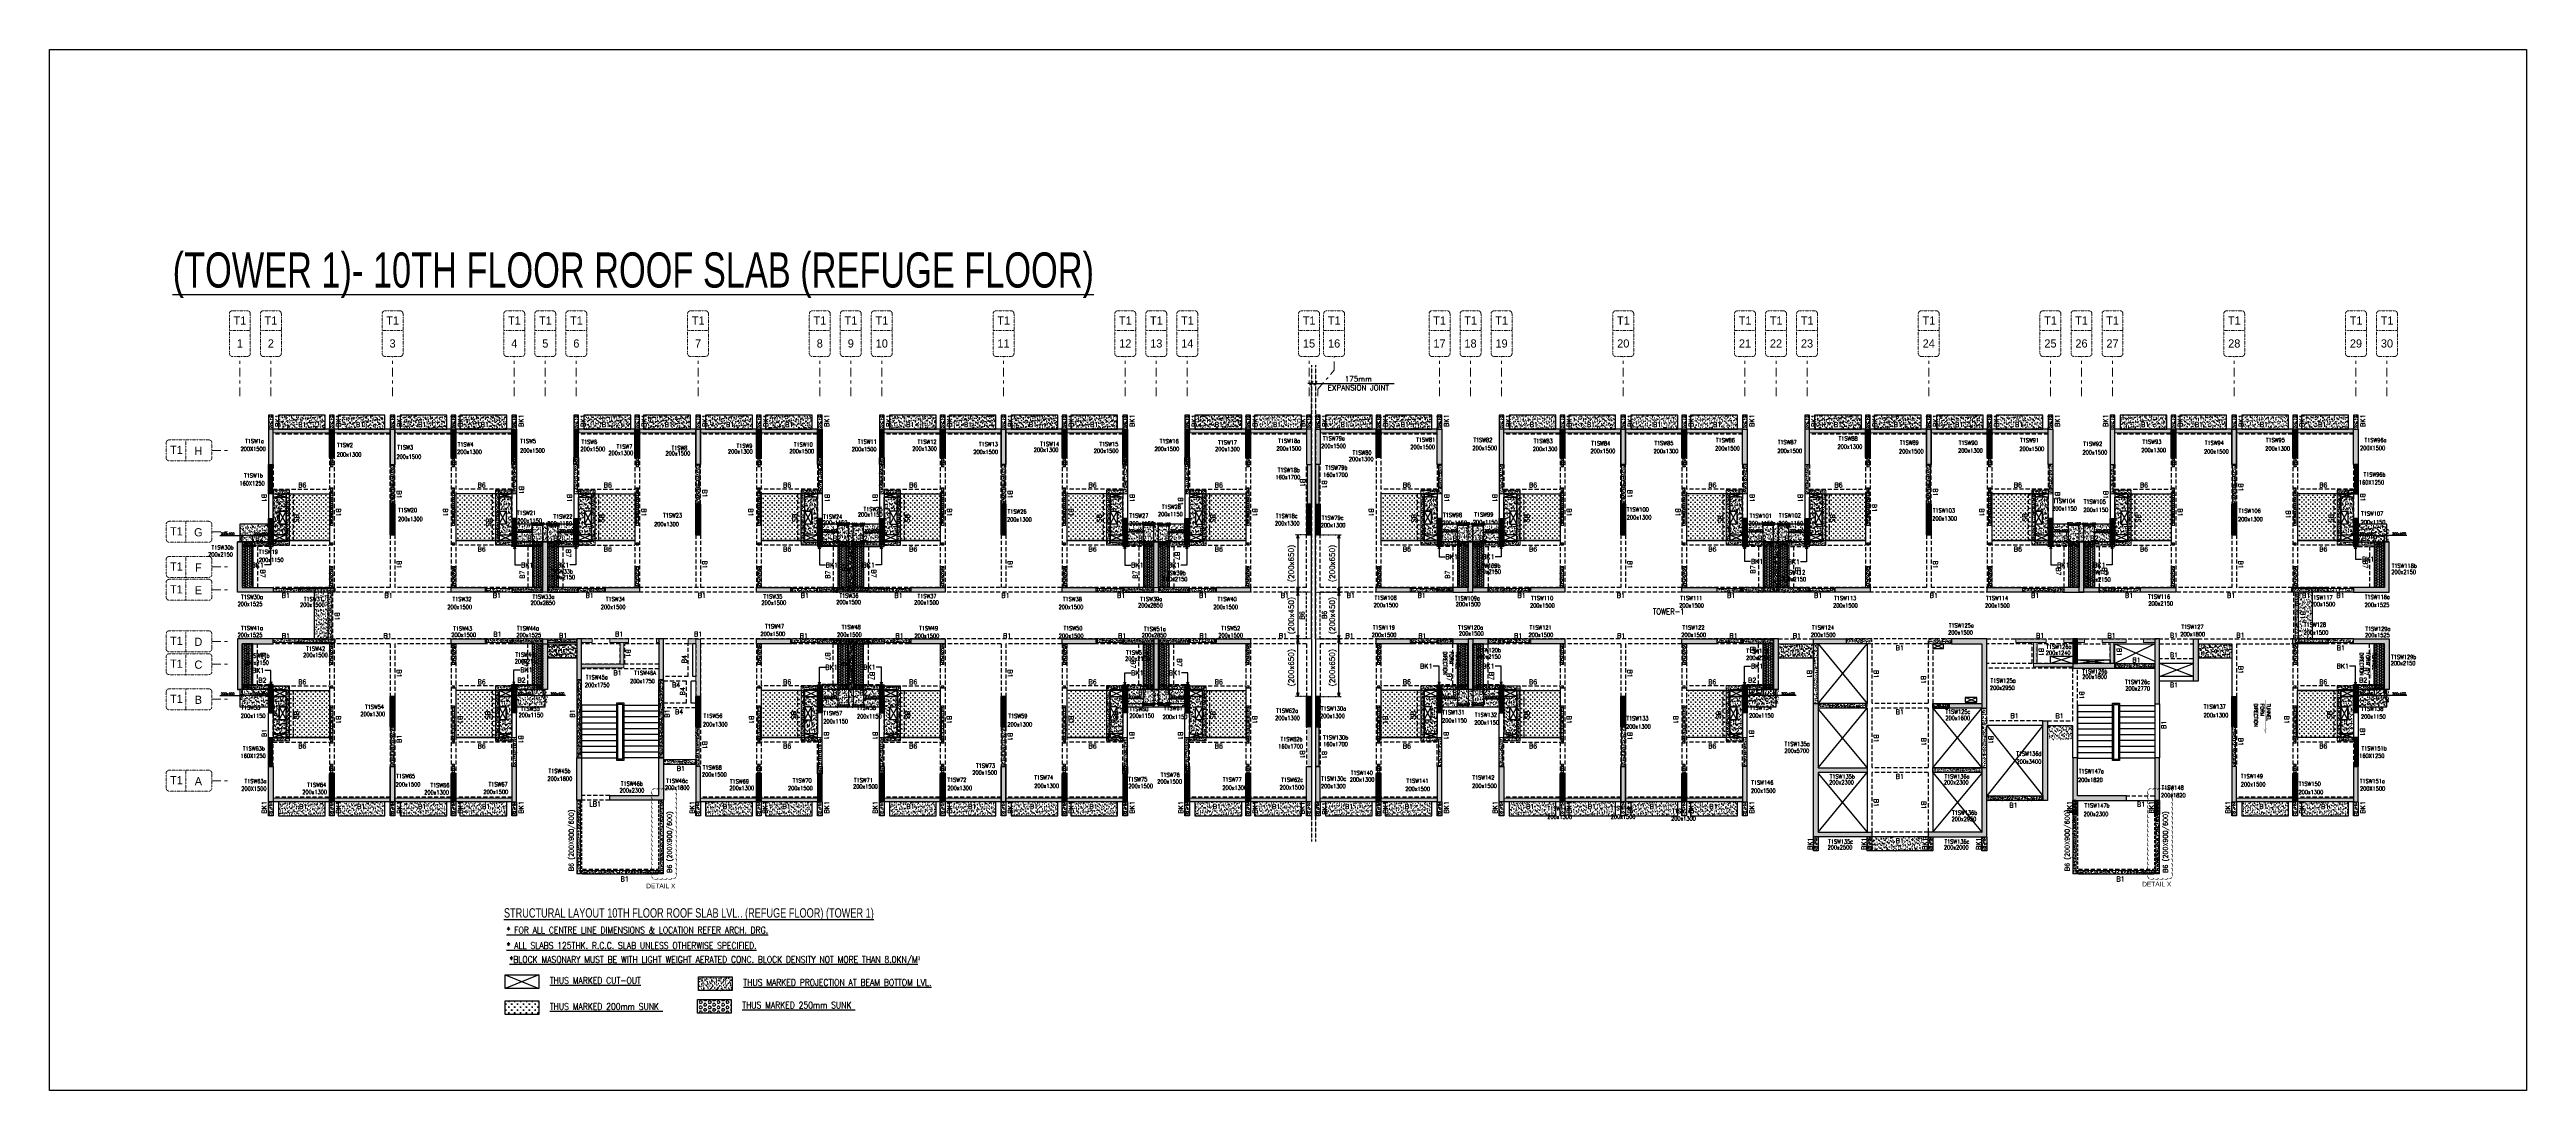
# Model space of a CAD drawing. Header units: millimetres. Extents: x 1078357 to 2594950, y -4969473 to -4636555.
# Drawn here: x 1919972 to 2025786, y -4681424 to -4636994 of the extents above; entities that cross this region are included whole.
import ezdxf
from ezdxf.enums import TextEntityAlignment as Align

# ---------------------------------------------------------------- set-up
doc = ezdxf.new("R2010")
doc.units = ezdxf.units.MM
doc.header["$PDMODE"] = 35
for name, pattern in [('CENTER', [2, 1.25, -0.25, 0.25, -0.25]), ('CONTINOUS', [0]), ('DGN STYLE 7', [8.34, 3.75, -1.67, 1.25, -1.67]), ('DOT', [0.25, 0, -0.25]), ('HIDDEN', [0.375, 0.25, -0.125]), ('New Retail block$0$CONTINOUS', [0])]:
    doc.linetypes.add(name, pattern=pattern)
doc.layers.get('0').update_dxf_attribs({"lineweight": 0})
doc.layers.get('Defpoints').update_dxf_attribs({"lineweight": 0})
for name, color, linetype, lineweight in [('A-_ANOTDIMA_D-', 6, 'Continuous', 13), ('A-_ANOTGRID_E-', 8, 'DGN STYLE 7', 13), ('Boundary', 40, 'Continuous', 30), ('COL. NO.', 30, 'Continuous', 25), ('COL. SIZE', 7, 'Continuous', 25), ('DIM', 9, 'Continuous', 25), ('GRID LINE', 8, 'Continuous', 0), ('HATCH', 8, 'Continuous', 30), ('Origin', 40, 'Continuous', 30), ('RCC UPSTAND', 43, 'Continuous', 30), ('S-NON STR RCC WALL', 8, 'Continuous', 0)]:
    doc.layers.add(name, color=color, linetype=linetype, lineweight=lineweight)
for name, color, linetype in [('B-200x300', 212, 'HIDDEN'), ('B-200x325', 201, 'HIDDEN'), ('B-200x375', 41, 'HIDDEN'), ('B-200x400', 44, 'HIDDEN'), ('B-200x450', 52, 'HIDDEN'), ('B-200x650', 241, 'HIDDEN'), ('B-200X900-600', 211, 'HIDDEN'), ('B-300xSLAB THK.', 151, 'Continuous'), ('BK1-200x650', 241, 'HIDDEN'), ('DC BEAM NO.', 7, 'Continuous'), ('DROP SLAB', 8, 'Continuous'), ('EXPANSION JOINT', 10, 'HIDDEN'), ('EXPANTION JOINT', 240, 'Continuous'), ('NON STR. RCC WALL', 6, 'Continuous'), ('S TEXT', 7, 'Continuous'), ('S-COLUMN_SHEAR WALL', 1, 'Continuous'), ('S-CUT OUT', 3, 'Continuous'), ('S-DIM', 2, 'Continuous'), ('S-LEGEND', 7, 'Continuous'), ('S-PROJECTION', 54, 'New Retail block$0$CONTINOUS'), ('S-STAIR', 8, 'Continuous'), ('SLAB FOLD', 8, 'Continuous'), ('TEXT', 7, 'Continuous'), ('UP TO 10FRS', 30, 'Continuous')]:
    doc.layers.add(name, color=color, linetype=linetype)
doc.styles.add('ARIAL', font='arial.ttf')
doc.styles.add('Roman', font='romans')
doc.styles.add('ROMANS', font='romans.shx', dxfattribs={"width": 0.85})
doc.styles.add('SANSSERIF', font='sas_____.pfb')
doc.styles.get("Standard").update_dxf_attribs({"font": 'Adani Regular.ttf', "height": 500})
doc.dimstyles.new('HARESH', dxfattribs={"dimtxt": 150, "dimasz": 75, "dimexe": 0, "dimexo": 0, "dimgap": 25, "dimtad": 1, "dimdec": 0, "dimdsep": 46, "dimtxsty": 'Roman', "dimblk": 'OBLIQUE', "dimcen": 225, "dimdle": 25, "dimclrd": 2, "dimclre": 2, "dimclrt": 7, "dimadec": 8, "dimazin": 1, "dimtfac": 1, "dimtdec": 0, "dimtmove": 0, "dimatfit": 0, "dimfxl": 1, "dimlwd": -1, "dimlwe": -1, "dimarcsym": 0})
pattern_1 = [(50, (1932039.44, -4793872.02), (182.18467, -15.93909), [19.05, -209.55]), (355, (1932039.44, -4793872.02), (-35.24342, 191.05685), [15.24, -167.64058]), (100.45144, (1932054.62, -4793873.35), (146.94125, 175.11775), [16.19, -178.09024]), (46.1842, (1932039.44, -4793821.22), (271.07904, -42.04233), [28.575, -314.325]), (96.63556, (1932062.03, -4793824.72), (237.40413, 247.4261), [24.285, -267.1356]), (351.18415, (1932039.44, -4793821.22), (237.40413, 247.4261), [22.85997, -251.45973]), (21, (1932064.84, -4793833.92), (151.61439, -102.2652), [19.05, -209.55]), (326, (1932064.84, -4793833.92), (61.80203, 184.18797), [15.24, -167.64]), (71.45144, (1932077.47, -4793842.44), (213.41642, 81.92277), [16.19, -178.08994]), (37.5, (1932039.44, -4793872.02), (3.088603, 84.55504), [0, -165.608, 0, -170.18, 0, -168.275]), (7.5, (1932039.44, -4793872.02), (66.81966, 100.180575), [0, -97.028, 0, -161.798, 0, -64.135]), (327.5, (1931982.8, -4793872.02), (135.590595, -5.728744), [0, -63.5, 0, -198.12, 0, -262.89]), (317.5, (1931957.4, -4793872.02), (148.12918, 25.42649), [0, -82.55, 0, -131.572, 0, -186.69])]
pattern_2 = [(50, (3029250.94, -9479255.87), (182.184669, -15.9390855), [19.05, -209.55]), (355, (3029250.94, -9479255.87), (-35.2434214, 191.056845), [15.24, -167.640584]), (100.4514447, (3029266.12, -9479257.2), (146.941247, 175.117752), [16.190009, -178.0902446]), (46.1842, (3029250.94, -9479205.07), (271.079041, -42.042328), [28.575, -314.325]), (96.6355576, (3029273.53, -9479208.58), (237.404134, 247.426125), [24.285023, -267.135608]), (351.184151, (3029250.94, -9479205.07), (237.404134, 247.426125), [22.859967, -251.459732]), (21, (3029276.34, -9479217.77), (151.6143913, -102.265198), [19.05, -209.55]), (326, (3029276.34, -9479217.77), (61.802028, 184.187966), [15.24, -167.64]), (71.451445, (3029288.98, -9479226.3), (213.416419, 81.922769), [16.190009, -178.0899376]), (37.5, (3029250.94, -9479255.87), (3.08860325, 84.5550389), [0, -165.608, 0, -170.18, 0, -168.275]), (7.5, (3029250.94, -9479255.87), (66.8196625, 100.1805748), [0, -97.028, 0, -161.798, 0, -64.135]), (327.5, (3029194.3, -9479255.87), (135.5905952, -5.728744), [0, -63.5, 0, -198.12, 0, -262.89]), (317.5, (3029168.9, -9479255.87), (148.1291814, 25.426491), [0, -82.55, 0, -131.572, 0, -186.69])]
pattern_3 = [(50, (3029264.16, -9477891.21), (182.184669, -15.9390855), [19.05, -209.55]), (355, (3029264.16, -9477891.2), (-35.2434214, 191.056845), [15.24, -167.640584]), (100.4514447, (3029279.34, -9477892.54), (146.941247, 175.117752), [16.190009, -178.0902446]), (46.1842, (3029264.16, -9477840.4), (271.079041, -42.042328), [28.575, -314.325]), (96.6355576, (3029286.75, -9477843.9), (237.404134, 247.426125), [24.285023, -267.135608]), (351.184151, (3029264.16, -9477840.4), (237.404134, 247.426125), [22.859967, -251.459732]), (21, (3029289.56, -9477853.11), (151.6143913, -102.265198), [19.05, -209.55]), (326, (3029289.56, -9477853.1), (61.802028, 184.187966), [15.24, -167.64]), (71.451445, (3029302.19, -9477861.63), (213.416419, 81.922769), [16.190009, -178.0899376]), (37.5, (3029264.156, -9477891.21), (3.08860325, 84.5550389), [0, -165.608, 0, -170.18, 0, -168.275]), (7.5, (3029264.16, -9477891.21), (66.8196625, 100.1805748), [0, -97.028, 0, -161.798, 0, -64.135]), (327.5, (3029207.514, -9477891.21), (135.5905952, -5.728744), [0, -63.5, 0, -198.12, 0, -262.89]), (317.5, (3029182.11, -9477891.21), (148.1291814, 25.426491), [0, -82.55, 0, -131.572, 0, -186.69])]
pattern_4 = [(230, (3085012.55, -9517087.44), (-182.184669, 15.9390855), [19.05, -209.55]), (175, (3085012.55, -9517087.44), (35.2434214, -191.056845), [15.24, -167.640584]), (280.4514447, (3084997.36, -9517086.11), (-146.941247, -175.117752), [16.190009, -178.0902446]), (226.1842, (3085012.55, -9517138.24), (-271.079041, 42.042328), [28.575, -314.325]), (276.6355576, (3084989.96, -9517134.74), (-237.404134, -247.426125), [24.285023, -267.135608]), (171.184151, (3085012.55, -9517138.24), (-237.404134, -247.426125), [22.859967, -251.459732]), (201, (3084987.15, -9517125.54), (-151.6143913, 102.265198), [19.05, -209.55]), (146, (3084987.15, -9517125.54), (-61.802028, -184.187966), [15.24, -167.64]), (251.451445, (3084974.51, -9517117.02), (-213.416419, -81.922769), [16.190009, -178.0899376]), (217.5, (3085012.547, -9517087.44), (-3.08860325, -84.5550389), [0, -165.608, 0, -170.18, 0, -168.275]), (187.5, (3085012.55, -9517087.44), (-66.8196625, -100.1805748), [0, -97.028, 0, -161.798, 0, -64.135]), (147.5, (3085069.19, -9517087.44), (-135.5905952, 5.728744), [0, -63.5, 0, -198.12, 0, -262.89]), (137.5, (3085094.59, -9517087.44), (-148.1291814, -25.426491), [0, -82.55, 0, -131.572, 0, -186.69])]
pattern_5 = [(50, (-5507294, 27894427.33), (182.184669, -15.93908554), [19.05, -209.55]), (355, (-5507294, 27894427.33), (-35.2434214, 191.0568452), [15.24, -167.6405842]), (100.4514447, (-5507278.81, 27894426), (146.9412471, 175.1177519), [16.1900088, -178.0902446]), (46.1842, (-5507294, 27894478.13), (271.0790409, -42.042328), [28.575, -314.325]), (96.6355576, (-5507271.4, 27894474.62), (237.404134, 247.4261246), [24.2850231, -267.1356082]), (351.1841512, (-5507294, 27894478.13), (237.404134, 247.4261246), [22.859967, -251.459732]), (21, (-5507268.6, 27894465.43), (151.6143913, -102.2651982), [19.05, -209.55]), (326, (-5507268.6, 27894465.43), (61.8020283, 184.1879661), [15.24, -167.64]), (71.451445, (-5507255.96, 27894456.9), (213.4164193, 81.9227689), [16.1900088, -178.0899376]), (37.5, (-5507293.994, 27894427.326), (3.08860325, 84.55503887), [0, -165.608, 0, -170.18, 0, -168.275]), (7.5, (-5507293.99, 27894427.33), (66.8196625, 100.18057482), [0, -97.028, 0, -161.798, 0, -64.135]), (327.5, (-5507350.636, 27894427.326), (135.59059517, -5.72874399), [0, -63.5, 0, -198.12, 0, -262.89]), (317.5, (-5507376.04, 27894427.33), (148.1291814, 25.42649103), [0, -82.55, 0, -131.572, 0, -186.69])]
pattern_6 = [(50, (854010.1, -118119.31), (182.184669, -15.9390855), [19.05, -209.55]), (355, (854010.1, -118119.31), (-35.2434214, 191.056845), [15.24, -167.640584]), (100.4514447, (854025.29, -118120.64), (146.941247, 175.117752), [16.190009, -178.0902446]), (46.1842, (854010.1, -118068.51), (271.079041, -42.042328), [28.575, -314.325]), (96.6355576, (854032.7, -118072.02), (237.404134, 247.426125), [24.285023, -267.135608]), (351.184151, (854010.1, -118068.5), (237.404134, 247.426125), [22.859967, -251.459732]), (21, (854035.5, -118081.21), (151.6143913, -102.265198), [19.05, -209.55]), (326, (854035.5, -118081.21), (61.802028, 184.187966), [15.24, -167.64]), (71.451445, (854048.14, -118089.74), (213.416419, 81.922769), [16.190009, -178.0899376]), (37.5, (854010.104, -118119.31), (3.08860325, 84.5550389), [0, -165.608, 0, -170.18, 0, -168.275]), (7.5, (854010.1, -118119.31), (66.8196625, 100.1805748), [0, -97.028, 0, -161.798, 0, -64.135]), (327.5, (853953.46, -118119.31), (135.5905952, -5.728744), [0, -63.5, 0, -198.12, 0, -262.89]), (317.5, (853928.06, -118119.31), (148.1291814, 25.426491), [0, -82.55, 0, -131.572, 0, -186.69])]
pattern_7 = [(50, (-4410069.28, 23210408.14), (182.184669, -15.9390855), [19.05, -209.55]), (355, (-4410069.28, 23210408.14), (-35.2434214, 191.0568452), [15.24, -167.6405842]), (100.4514447, (-4410054.1, 23210406.81), (146.9412471, 175.1177519), [16.1900088, -178.0902446]), (46.1842, (-4410069.28, 23210458.94), (271.0790409, -42.042328), [28.575, -314.325]), (96.6355576, (-4410046.7, 23210455.44), (237.404134, 247.4261246), [24.2850231, -267.1356082]), (351.1841512, (-4410069.28, 23210458.94), (237.404134, 247.4261246), [22.859967, -251.459732]), (21, (-4410043.88, 23210446.24), (151.6143913, -102.2651982), [19.05, -209.55]), (326, (-4410043.88, 23210446.24), (61.8020283, 184.1879661), [15.24, -167.64]), (71.451445, (-4410031.24, 23210437.72), (213.4164193, 81.9227689), [16.1900088, -178.0899376]), (37.5, (-4410069.28, 23210408.14), (3.08860325, 84.55503887), [0, -165.608, 0, -170.18, 0, -168.275]), (7.5, (-4410069.28, 23210408.14), (66.8196625, 100.18057482), [0, -97.028, 0, -161.798, 0, -64.135]), (327.5, (-4410125.92, 23210408.14), (135.59059517, -5.728744), [0, -63.5, 0, -198.12, 0, -262.89]), (317.5, (-4410151.32, 23210408.14), (148.1291814, 25.42649103), [0, -82.55, 0, -131.572, 0, -186.69])]
pattern_8 = [(50, (1951234.82, -4802138.5), (182.18467, -15.93909), [19.05, -209.55]), (355, (1951234.82, -4802138.5), (-35.24342, 191.05685), [15.24, -167.64058]), (100.45144, (1951250, -4802139.83), (146.94125, 175.11775), [16.19, -178.09024]), (46.1842, (1951234.82, -4802087.7), (271.07904, -42.04233), [28.575, -314.325]), (96.63556, (1951257.4, -4802091.2), (237.40413, 247.42612), [24.285, -267.1356]), (351.18415, (1951234.82, -4802087.7), (237.40413, 247.4261), [22.85997, -251.45973]), (21, (1951260.22, -4802100.4), (151.61439, -102.2652), [19.05, -209.55]), (326, (1951260.22, -4802100.4), (61.80203, 184.18797), [15.24, -167.64]), (71.45144, (1951272.85, -4802108.92), (213.41642, 81.92277), [16.19, -178.08994]), (37.5, (1951234.82, -4802138.5), (3.088603, 84.55504), [0, -165.608, 0, -170.18, 0, -168.275]), (7.5, (1951234.82, -4802138.5), (66.81966, 100.180575), [0, -97.028, 0, -161.798, 0, -64.135]), (327.5, (1951178.18, -4802138.5), (135.590595, -5.728744), [0, -63.5, 0, -198.12, 0, -262.89]), (317.5, (1951152.78, -4802138.5), (148.12918, 25.42649), [0, -82.55, 0, -131.572, 0, -186.69])]
pattern_9 = [(50, (1951234.82, -4802138.5), (182.18467, -15.93909), [19.05, -209.55]), (355, (1951234.82, -4802138.5), (-35.24342, 191.05685), [15.24, -167.64058]), (100.45144, (1951250, -4802139.83), (146.94125, 175.11775), [16.19, -178.09024]), (46.1842, (1951234.82, -4802087.7), (271.07904, -42.04233), [28.575, -314.325]), (96.63556, (1951257.4, -4802091.2), (237.40413, 247.42612), [24.285, -267.1356]), (351.18415, (1951234.82, -4802087.7), (237.40413, 247.4261), [22.85997, -251.45973]), (21, (1951260.22, -4802100.4), (151.61439, -102.2652), [19.05, -209.55]), (326, (1951260.22, -4802100.4), (61.80203, 184.18797), [15.24, -167.64]), (71.45144, (1951272.85, -4802108.92), (213.41642, 81.92277), [16.19, -178.08994]), (37.5, (1951234.82, -4802138.5), (3.088603, 84.55504), [0, -165.608, 0, -170.18, 0, -168.275]), (7.5, (1951234.82, -4802138.5), (66.81966, 100.180575), [0, -97.028, 0, -161.798, 0, -64.135]), (327.5, (1951178.18, -4802138.5), (135.590595, -5.728744), [0, -63.5, 0, -198.12, 0, -262.89]), (317.5, (1951152.78, -4802138.5), (148.12918, 25.42649), [0, -82.55, 0, -131.572, 0, -186.69])]
pattern_10 = [(50, (-4410069.28, 23210408.14), (182.184669, -15.9390855), [19.05, -209.55]), (355, (-4410069.28, 23210408.14), (-35.2434214, 191.0568452), [15.24, -167.6405842]), (100.4514447, (-4410054.1, 23210406.81), (146.9412471, 175.1177519), [16.1900088, -178.0902446]), (46.1842, (-4410069.28, 23210458.94), (271.0790409, -42.042328), [28.575, -314.325]), (96.6355576, (-4410046.7, 23210455.44), (237.404134, 247.4261246), [24.2850231, -267.1356082]), (351.1841512, (-4410069.28, 23210458.94), (237.404134, 247.4261246), [22.859967, -251.459732]), (21, (-4410043.88, 23210446.24), (151.6143913, -102.2651982), [19.05, -209.55]), (326, (-4410043.88, 23210446.24), (61.8020283, 184.1879661), [15.24, -167.64]), (71.451445, (-4410031.24, 23210437.72), (213.4164193, 81.9227689), [16.1900088, -178.0899376]), (37.5, (-4410069.28, 23210408.14), (3.08860325, 84.55503887), [0, -165.608, 0, -170.18, 0, -168.275]), (7.5, (-4410069.28, 23210408.14), (66.8196625, 100.18057482), [0, -97.028, 0, -161.798, 0, -64.135]), (327.5, (-4410125.92, 23210408.14), (135.59059517, -5.728744), [0, -63.5, 0, -198.12, 0, -262.89]), (317.5, (-4410151.32, 23210408.14), (148.1291814, 25.42649103), [0, -82.55, 0, -131.572, 0, -186.69])]
pattern_11 = [(50, (-4410069.28, 23210408.14), (182.184669, -15.9390855), [19.05, -209.55]), (355, (-4410069.28, 23210408.14), (-35.2434214, 191.0568452), [15.24, -167.6405842]), (100.4514447, (-4410054.1, 23210406.81), (146.9412471, 175.1177519), [16.1900088, -178.0902446]), (46.1842, (-4410069.28, 23210458.94), (271.0790409, -42.042328), [28.575, -314.325]), (96.6355576, (-4410046.7, 23210455.44), (237.404134, 247.4261246), [24.2850231, -267.1356082]), (351.1841512, (-4410069.28, 23210458.94), (237.404134, 247.4261246), [22.859967, -251.459732]), (21, (-4410043.88, 23210446.24), (151.6143913, -102.2651982), [19.05, -209.55]), (326, (-4410043.88, 23210446.24), (61.8020283, 184.1879661), [15.24, -167.64]), (71.451445, (-4410031.24, 23210437.72), (213.4164193, 81.9227689), [16.1900088, -178.0899376]), (37.5, (-4410069.28, 23210408.14), (3.08860325, 84.55503887), [0, -165.608, 0, -170.18, 0, -168.275]), (7.5, (-4410069.28, 23210408.14), (66.8196625, 100.18057482), [0, -97.028, 0, -161.798, 0, -64.135]), (327.5, (-4410125.92, 23210408.14), (135.59059517, -5.728744), [0, -63.5, 0, -198.12, 0, -262.89]), (317.5, (-4410151.32, 23210408.14), (148.1291814, 25.42649103), [0, -82.55, 0, -131.572, 0, -186.69])]
pattern_12 = [(50, (-3312844.56, 18526388.95), (182.184669, -15.9390855), [19.05, -209.55]), (355, (-3312844.56, 18526388.95), (-35.2434214, 191.0568452), [15.24, -167.6405842]), (100.4514447, (-3312829.38, 18526387.62), (146.9412471, 175.1177519), [16.1900088, -178.0902446]), (46.1842, (-3312844.56, 18526439.75), (271.0790409, -42.042328), [28.575, -314.325]), (96.6355576, (-3312821.97, 18526436.25), (237.404134, 247.4261246), [24.285023, -267.135608]), (351.1841512, (-3312844.56, 18526439.75), (237.404134, 247.4261246), [22.859967, -251.459732]), (21, (-3312819.16, 18526427.05), (151.6143913, -102.2651982), [19.05, -209.55]), (326, (-3312819.16, 18526427.05), (61.8020283, 184.1879661), [15.24, -167.64]), (71.451445, (-3312806.53, 18526418.53), (213.4164193, 81.9227689), [16.1900088, -178.0899376]), (37.5, (-3312844.56, 18526388.95), (3.08860325, 84.55503887), [0, -165.608, 0, -170.18, 0, -168.275]), (7.5, (-3312844.56, 18526388.95), (66.8196625, 100.18057482), [0, -97.028, 0, -161.798, 0, -64.135]), (327.5, (-3312901.205, 18526388.95), (135.59059517, -5.728744), [0, -63.5, 0, -198.12, 0, -262.89]), (317.5, (-3312926.6, 18526388.95), (148.1291814, 25.42649103), [0, -82.55, 0, -131.572, 0, -186.69])]
pattern_13 = [(50, (-5507294, 27894427.33), (182.184669, -15.93908554), [19.05, -209.55]), (355, (-5507294, 27894427.33), (-35.2434214, 191.0568452), [15.24, -167.6405842]), (100.4514447, (-5507278.81, 27894426), (146.9412471, 175.1177519), [16.1900088, -178.0902446]), (46.1842, (-5507294, 27894478.13), (271.0790409, -42.042328), [28.575, -314.325]), (96.6355576, (-5507271.4, 27894474.62), (237.404134, 247.4261246), [24.2850231, -267.1356082]), (351.1841512, (-5507294, 27894478.13), (237.404134, 247.4261246), [22.859967, -251.459732]), (21, (-5507268.6, 27894465.43), (151.6143913, -102.2651982), [19.05, -209.55]), (326, (-5507268.6, 27894465.43), (61.8020283, 184.1879661), [15.24, -167.64]), (71.451445, (-5507255.96, 27894456.9), (213.4164193, 81.9227689), [16.1900088, -178.0899376]), (37.5, (-5507293.994, 27894427.326), (3.08860325, 84.55503887), [0, -165.608, 0, -170.18, 0, -168.275]), (7.5, (-5507293.99, 27894427.33), (66.8196625, 100.18057482), [0, -97.028, 0, -161.798, 0, -64.135]), (327.5, (-5507350.636, 27894427.326), (135.59059517, -5.72874399), [0, -63.5, 0, -198.12, 0, -262.89]), (317.5, (-5507376.04, 27894427.33), (148.1291814, 25.42649103), [0, -82.55, 0, -131.572, 0, -186.69])]
pattern_14 = [(37.4701541, (-976532.12, 9334366.43), (-4.7236114, 146.8264517), [0, -115.824, 0, -129.54, 0, -123.825]), (7.4701541, (-976532.12, 9334366.43), (134.9689868, 214.9772528), [0, -62.484, 0, -104.394, 0, -40.005]), (327.4701541, (-976625.84, 9334366.48), (237.2979035, 0.3075449), [0, -38.1, 0, -137.16, 0, -179.07]), (317.4701541, (-976625.84, 9334366.48), (229.1017424, 66.759465), [0, -19.05, 0, -89.916, 0, -102.87])]
pattern_15 = [(37.4701541, (-2073756.83, 14018385.62), (-4.72361136, 146.8264517), [0, -115.824, 0, -129.54, 0, -123.825]), (7.4701541, (-2073756.83, 14018385.62), (134.9689868, 214.9772528), [0, -62.484, 0, -104.394, 0, -40.005]), (327.4701541, (-2073850.56, 14018385.67), (237.2979035, 0.3075449), [0, -38.1, 0, -137.16, 0, -179.07]), (317.4701541, (-2073850.56, 14018385.67), (229.1017424, 66.759465), [0, -19.05, 0, -89.916, 0, -102.87])]
pattern_16 = [(50, (1959578.3, -4665005.57), (182.18467, -15.9391), [19.05, -209.55]), (355, (1959578.3, -4665005.57), (-35.2434, 191.05685), [15.24, -167.6406]), (100.45144, (1959593.49, -4665006.9), (146.94125, 175.11775), [16.19, -178.09024]), (46.1842, (1959578.3, -4664954.77), (271.079, -42.0423), [28.575, -314.325]), (96.63556, (1959600.9, -4664958.28), (237.4041, 247.4261), [24.285, -267.1356]), (351.18415, (1959578.3, -4664954.77), (237.4041, 247.4261), [22.86, -251.4597]), (21, (1959603.7, -4664967.47), (151.6144, -102.2652), [19.05, -209.55]), (326, (1959603.7, -4664967.47), (61.802, 184.188), [15.24, -167.64]), (71.45144, (1959616.34, -4664976), (213.4164, 81.9228), [16.19, -178.0899]), (37.5, (1959578.31, -4665005.57), (3.0886, 84.55504), [0, -165.608, 0, -170.18, 0, -168.275]), (7.5, (1959578.31, -4665005.57), (66.81966, 100.18057), [0, -97.028, 0, -161.798, 0, -64.135]), (327.5, (1959521.665, -4665005.57), (135.5906, -5.72874), [0, -63.5, 0, -198.12, 0, -262.89]), (317.5, (1959496.26, -4665005.57), (148.12918, 25.4265), [0, -82.55, 0, -131.572, 0, -186.69])]
pattern_17 = [(230, (4491520.72, -7868153.82), (-143.4520365, 12.550427), [15, -165]), (175, (4491520.72, -7868153.82), (27.7502667, -150.438427), [12, -132]), (280.4514445, (4491508.76, -7868152.78), (-115.7017693, -137.887998), [12.7480384, -140.2284224]), (226.1842, (4491520.72, -7868193.82), (-213.448266, 33.103856), [22.5, -247.5]), (276.6356355, (4491502.93, -7868191.06), (-186.932389, -194.82372), [19.122068, -210.342752]), (171.184164, (4491520.72, -7868193.82), (-186.932389, -194.82372), [18, -198]), (201, (4491500.72, -7868183.82), (-119.3814104, 80.523778), [15, -165]), (146, (4491500.72, -7868183.82), (-48.6630664, -145.030009), [12, -132]), (251.4514447, (4491490.77, -7868177.11), (-168.0444753, -64.5062306), [12.748038, -140.2284224]), (217.5, (4491520.72, -7868153.823), (-2.43197106, -66.57877077), [0, -130.4, 0, -134, 0, -132.5]), (187.5, (4491520.72, -7868153.82), (-52.6139075, -78.8823424), [0, -76.4, 0, -127.4, 0, -50.5]), (147.5, (4491565.32, -7868153.823), (-106.7644872, 4.51097435), [0, -50, 0, -156, 0, -207]), (137.5, (4491585.32, -7868153.82), (-116.6372339, -20.0209965), [0, -65, 0, -103.6, 0, -147])]
pattern_18 = [(230, (4491520.72, -7868153.82), (-143.4520365, 12.550427), [15, -165]), (175, (4491520.72, -7868153.82), (27.7502667, -150.438427), [12, -132]), (280.4514445, (4491508.76, -7868152.78), (-115.7017693, -137.887998), [12.7480384, -140.2284224]), (226.1842, (4491520.72, -7868193.82), (-213.448266, 33.103856), [22.5, -247.5]), (276.6356355, (4491502.93, -7868191.06), (-186.932389, -194.82372), [19.122068, -210.342752]), (171.184164, (4491520.72, -7868193.82), (-186.932389, -194.82372), [18, -198]), (201, (4491500.72, -7868183.82), (-119.3814104, 80.523778), [15, -165]), (146, (4491500.72, -7868183.82), (-48.6630664, -145.030009), [12, -132]), (251.4514447, (4491490.77, -7868177.11), (-168.0444753, -64.5062306), [12.748038, -140.2284224]), (217.5, (4491520.72, -7868153.823), (-2.43197106, -66.57877077), [0, -130.4, 0, -134, 0, -132.5]), (187.5, (4491520.72, -7868153.82), (-52.6139075, -78.8823424), [0, -76.4, 0, -127.4, 0, -50.5]), (147.5, (4491565.32, -7868153.823), (-106.7644872, 4.51097435), [0, -50, 0, -156, 0, -207]), (137.5, (4491585.32, -7868153.82), (-116.6372339, -20.0209965), [0, -65, 0, -103.6, 0, -147])]
pattern_19 = [(45, (2865720.03, -9350020.79), (42.0949506, 154.3481521), [198.4375, -39.6875, 0, -39.6875])]
pattern_20 = [(140, (-1216073.79, -7197373.38), (12.550427, 143.4520365), [15, -165]), (85, (-1216073.79, -7197373.38), (-150.438427, -27.7502667), [12, -132]), (190.4514445, (-1216072.74, -7197361.43), (-137.887998, 115.7017693), [12.7480384, -140.2284224]), (136.1842, (-1216113.79, -7197373.38), (33.103856, 213.448266), [22.5, -247.5]), (186.6356355, (-1216111.03, -7197355.6), (-194.82372, 186.932389), [19.122068, -210.342752]), (81.184164, (-1216113.8, -7197373.38), (-194.82372, 186.932389), [18, -198]), (111, (-1216103.79, -7197353.38), (80.523778, 119.3814104), [15, -165]), (56, (-1216103.79, -7197353.38), (-145.030009, 48.6630664), [12, -132]), (161.4514447, (-1216097.08, -7197343.43), (-64.5062306, 168.0444753), [12.748038, -140.2284224]), (127.5, (-1216073.79, -7197373.38), (-66.57877077, 2.43197106), [0, -130.4, 0, -134, 0, -132.5]), (97.5, (-1216073.79, -7197373.38), (-78.8823424, 52.6139075), [0, -76.4, 0, -127.4, 0, -50.5]), (57.5, (-1216073.79, -7197417.98), (4.51097435, 106.7644872), [0, -50, 0, -156, 0, -207]), (47.5, (-1216073.79, -7197437.98), (-20.0209965, 116.6372339), [0, -65, 0, -103.6, 0, -147])]
pattern_21 = [(37.4701541, (-2073756.74, 14018385.62), (-4.72361136, 146.8264517), [0, -115.824, 0, -129.54, 0, -123.825]), (7.4701541, (-2073756.74, 14018385.62), (134.9689868, 214.9772528), [0, -62.484, 0, -104.394, 0, -40.005]), (327.4701541, (-2073850.47, 14018385.67), (237.2979035, 0.3075449), [0, -38.1, 0, -137.16, 0, -179.07]), (317.4701541, (-2073850.47, 14018385.67), (229.1017424, 66.759465), [0, -19.05, 0, -89.916, 0, -102.87])]
pattern_22 = [(180, (1932026.365, -4471198.795), (-7e-15, -54.992613), [31.75, -63.5]), (300, (1932026.365, -4471198.795), (47.625, 27.496307), [31.75, -63.5]), (240, (1931994.615, -4471198.795), (47.625, -27.496307), [31.75, -63.5])]
pattern_23 = [(180.03079016, (-1335090.53, 9384502.61), (-95.1987999, -95.3011726), [47.625, -142.875]), (270.03079016, (-1335114.35, 9384526.41), (95.3011726, -95.1987999), [47.625, -142.875])]
pattern_24 = [(180.03079016, (-2432315.24, 14068521.8), (-95.1987999, -95.3011726), [47.625, -142.875]), (270.03079016, (-2432339.07, 14068545.6), (95.3011726, -95.1987999), [47.625, -142.875])]
pattern_25 = [(180, (-262423.066, 4896839.58), (-7e-15, -54.99261315), [31.75, -63.5]), (300, (-262423.066, 4896839.58), (47.625, 27.49630658), [31.75, -63.5]), (240, (-262454.816, 4896839.58), (47.625, -27.49630658), [31.75, -63.5])]
pattern_26 = [(37.47015413, (-3092306.78, 18702404.82), (-4.72361136, 146.8264517), [0, -115.824, 0, -129.54, 0, -123.825]), (7.4701541, (-3092306.78, 18702404.82), (134.9689868, 214.9772528), [0, -62.484, 0, -104.394, 0, -40.005]), (327.4701541, (-3092400.51, 18702404.87), (237.2979035, 0.3075449), [0, -38.1, 0, -137.16, 0, -179.07]), (317.4701541, (-3092400.5, 18702404.87), (229.1017424, 66.759465), [0, -19.05, 0, -89.916, 0, -102.87])]
pattern_27 = [(180, (834801.65, 212820.39), (-7e-15, -54.99261315), [31.75, -63.5]), (300, (834801.65, 212820.39), (47.625, 27.4963066), [31.75, -63.5]), (240, (834769.9, 212820.39), (47.625, -27.4963066), [31.75, -63.5])]
pattern_28 = [(37.47015413, (-4239567.65, 23610371.73), (-4.72361136, 146.8264517), [0, -115.824, 0, -129.54, 0, -123.825]), (7.4701541, (-4239567.65, 23610371.73), (134.9689868, 214.9772528), [0, -62.484, 0, -104.394, 0, -40.005]), (327.47015413, (-4239661.37, 23610371.78), (237.29790347, 0.3075449), [0, -38.1, 0, -137.16, 0, -179.07]), (317.4701541, (-4239661.37, 23610371.78), (229.1017424, 66.759465), [0, -19.05, 0, -89.916, 0, -102.87])]
pattern_29 = [(37.47015413, (-4239566.87, 23610371.66), (-4.72361136, 146.8264517), [0, -115.824, 0, -129.54, 0, -123.825]), (7.4701541, (-4239566.87, 23610371.66), (134.9689868, 214.9772528), [0, -62.484, 0, -104.394, 0, -40.005]), (327.47015413, (-4239660.6, 23610371.71), (237.29790347, 0.3075449), [0, -38.1, 0, -137.16, 0, -179.07]), (317.4701541, (-4239660.6, 23610371.7), (229.1017424, 66.759465), [0, -19.05, 0, -89.916, 0, -102.87])]

# ---------------------------------------------------------------- blocks, each defined once
blk = doc.blocks.new('_Oblique')
at = {"color": 0, "linetype": 'ByBlock', "lineweight": -2}
blk.add_line((-0.5, -0.5), (0.5, 0.5), dxfattribs=at)
blk = doc.blocks.new('*D1143')
at = {"layer": 'Defpoints', "color": 0, "linetype": 'CONTINOUS', "ltscale": 0.5, "transparency": 16777216}
for p in [(1974051, -4651190, 3), (1974051, -4651241), (1973877, -4653203, 0)]:
    blk.add_point(p, dxfattribs=at)
at = {"layer": 'EXPANTION JOINT', "color": 2, "linetype": 'CONTINOUS', "ltscale": 0.5, "transparency": 16777216}
for p, q in [((1973877, -4651241), (1973727, -4651241)), ((1973877, -4651241), (1974051, -4651241)), ((1974051, -4651241), (1977416, -4651241))]:
    blk.add_line(p, q, dxfattribs=at)
at = {"layer": 'EXPANTION JOINT', "color": 2, "linetype": 'DOT', "ltscale": 0.5, "transparency": 16777216}
for p, q in [((1973877, -4653203), (1973877, -4651141)), ((1974051, -4651190), (1974051, -4651341))]:
    blk.add_line(p, q, dxfattribs=at)
at = {"layer": 'EXPANTION JOINT', "color": 2, "linetype": 'CONTINOUS', "ltscale": 0.5, "transparency": 16777216, "xscale": 150, "yscale": 150, "zscale": 150}
blk.add_blockref('_Oblique', (1973877, -4651241), dxfattribs=at)
at = {"layer": 'EXPANTION JOINT', "color": 2, "linetype": 'CONTINOUS', "ltscale": 0.5, "transparency": 16777216, "xscale": 150, "yscale": 150, "zscale": 150, "rotation": 180}
blk.add_blockref('_Oblique', (1974051, -4651241), dxfattribs=at)
at = {"layer": 'EXPANTION JOINT', "color": 7, "linetype": 'CONTINOUS', "ltscale": 0.5, "transparency": 16777216, "char_height": 225, "attachment_point": 5, "style": 'Roman'}
for s, insert in [('EXPANSION JOINT ', (1975884, -4651428)), ('175mm', (1975884, -4651053))]:
    blk.add_mtext(s, dxfattribs=dict(at, insert=insert))
blk = doc.blocks.new('*D1144')
at = {"layer": 'Defpoints', "color": 0, "linetype": 'CONTINOUS', "ltscale": 0.5, "transparency": 16777216}
for p in [(1974051, -4651190, 3), (1974051, -4651241), (1973877, -4653203, 0)]:
    blk.add_point(p, dxfattribs=at)
at = {"layer": 'EXPANTION JOINT', "color": 2, "linetype": 'CONTINOUS', "ltscale": 0.5, "transparency": 16777216}
for p, q in [((1973877, -4651241), (1973727, -4651241)), ((1973877, -4651241), (1974051, -4651241)), ((1974051, -4651241), (1977416, -4651241))]:
    blk.add_line(p, q, dxfattribs=at)
at = {"layer": 'EXPANTION JOINT', "color": 2, "linetype": 'DOT', "ltscale": 0.5, "transparency": 16777216}
for p, q in [((1973877, -4653203), (1973877, -4651141)), ((1974051, -4651190), (1974051, -4651341))]:
    blk.add_line(p, q, dxfattribs=at)
at = {"layer": 'EXPANTION JOINT', "color": 2, "linetype": 'CONTINOUS', "ltscale": 0.5, "transparency": 16777216, "xscale": 150, "yscale": 150, "zscale": 150}
blk.add_blockref('_Oblique', (1973877, -4651241), dxfattribs=at)
at = {"layer": 'EXPANTION JOINT', "color": 2, "linetype": 'CONTINOUS', "ltscale": 0.5, "transparency": 16777216, "xscale": 150, "yscale": 150, "zscale": 150, "rotation": 180}
blk.add_blockref('_Oblique', (1974051, -4651241), dxfattribs=at)
at = {"layer": 'EXPANTION JOINT', "color": 7, "linetype": 'CONTINOUS', "ltscale": 0.5, "transparency": 16777216, "char_height": 225, "attachment_point": 5, "style": 'Roman'}
for s, insert in [('EXPANSION JOINT ', (1975884, -4651428)), ('175mm', (1975884, -4651053))]:
    blk.add_mtext(s, dxfattribs=dict(at, insert=insert))
blk = doc.blocks.new('_Open30')
at = {"color": 0, "linetype": 'ByBlock', "lineweight": -2}
for p, q in [((-1, 0.27), (0, 0)), ((0, 0), (-1, -0.27)), ((0, 0), (-1, 0))]:
    blk.add_line(p, q, dxfattribs=at)
blk = doc.blocks.new('*D1121')
at = {"layer": 'Defpoints', "color": 0, "linetype": 'CONTINOUS', "ltscale": 0.5, "transparency": 16777216}
for p in [(1973876, -4657704, 0), (1973302, -4660154), (1973876, -4660154, 0)]:
    blk.add_point(p, dxfattribs=at)
at = {"layer": 'S-DIM', "color": 2, "linetype": 'DOT', "ltscale": 0.5, "transparency": 16777216}
for p, q in [((1973876, -4657704), (1973202, -4657704)), ((1973876, -4660154), (1973202, -4660154))]:
    blk.add_line(p, q, dxfattribs=at)
at = {"layer": 'S-DIM', "color": 2, "linetype": 'CONTINOUS', "ltscale": 0.5, "transparency": 16777216}
blk.add_line((1973302, -4657854), (1973302, -4660004), dxfattribs=at)
at = {"layer": 'S-DIM', "color": 2, "linetype": 'CONTINOUS', "ltscale": 0.5, "transparency": 16777216, "xscale": 150, "yscale": 150, "zscale": 150}
for p, rotation in [((1973302, -4657704), 90), ((1973302, -4660154), 270)]:
    blk.add_blockref('_Open30', p, dxfattribs=dict(at, rotation=rotation))
at = {"layer": 'S-DIM', "color": 7, "linetype": 'CONTINOUS', "ltscale": 0.5, "transparency": 16777216, "insert": (1973056, -4658929), "char_height": 225, "attachment_point": 5, "rotation": 90, "style": 'Roman'}
blk.add_mtext('(200x650)', dxfattribs=at)
blk = doc.blocks.new('*D1122')
at = {"layer": 'Defpoints', "color": 0, "linetype": 'CONTINOUS', "ltscale": 0.5, "transparency": 16777216}
for p in [(1973302, -4662154), (1973876, -4662154, 0), (1973876, -4664604, 0)]:
    blk.add_point(p, dxfattribs=at)
at = {"layer": 'S-DIM', "color": 2, "linetype": 'DOT', "ltscale": 0.5, "transparency": 16777216}
for p, q in [((1973876, -4662154), (1973202, -4662154)), ((1973876, -4664604), (1973202, -4664604))]:
    blk.add_line(p, q, dxfattribs=at)
at = {"layer": 'S-DIM', "color": 2, "linetype": 'CONTINOUS', "ltscale": 0.5, "transparency": 16777216}
blk.add_line((1973302, -4664454), (1973302, -4662304), dxfattribs=at)
at = {"layer": 'S-DIM', "color": 2, "linetype": 'CONTINOUS', "ltscale": 0.5, "transparency": 16777216, "xscale": 150, "yscale": 150, "zscale": 150}
for p, rotation in [((1973302, -4662154), 90), ((1973302, -4664604), 270)]:
    blk.add_blockref('_Open30', p, dxfattribs=dict(at, rotation=rotation))
at = {"layer": 'S-DIM', "color": 7, "linetype": 'CONTINOUS', "ltscale": 0.5, "transparency": 16777216, "insert": (1973056, -4663379), "char_height": 225, "attachment_point": 5, "rotation": 90, "style": 'Roman'}
blk.add_mtext('(200x650)', dxfattribs=at)
blk = doc.blocks.new('*D1123')
at = {"layer": 'Defpoints', "color": 0, "linetype": 'CONTINOUS', "ltscale": 0.5, "transparency": 16777216}
for p in [(1973876, -4660154, 0), (1973302, -4662154), (1973876, -4662154, 0)]:
    blk.add_point(p, dxfattribs=at)
at = {"layer": 'S-DIM', "color": 2, "linetype": 'DOT', "ltscale": 0.5, "transparency": 16777216}
for p, q in [((1973876, -4660154), (1973202, -4660154)), ((1973876, -4662154), (1973202, -4662154))]:
    blk.add_line(p, q, dxfattribs=at)
at = {"layer": 'S-DIM', "color": 2, "linetype": 'CONTINOUS', "ltscale": 0.5, "transparency": 16777216}
blk.add_line((1973302, -4660304), (1973302, -4662004), dxfattribs=at)
at = {"layer": 'S-DIM', "color": 2, "linetype": 'CONTINOUS', "ltscale": 0.5, "transparency": 16777216, "xscale": 150, "yscale": 150, "zscale": 150}
for p, rotation in [((1973302, -4660154), 90), ((1973302, -4662154), 270)]:
    blk.add_blockref('_Open30', p, dxfattribs=dict(at, rotation=rotation))
at = {"layer": 'S-DIM', "color": 7, "linetype": 'CONTINOUS', "ltscale": 0.5, "transparency": 16777216, "insert": (1973056, -4661154), "char_height": 225, "attachment_point": 5, "rotation": 90, "style": 'Roman'}
blk.add_mtext('(200x450)', dxfattribs=at)
blk = doc.blocks.new('*D1124')
at = {"layer": 'Defpoints', "color": 0, "linetype": 'CONTINOUS', "ltscale": 0.5, "transparency": 16777216}
for p in [(1974051, -4657704, 0), (1974051, -4660154, 0), (1975049, -4660154)]:
    blk.add_point(p, dxfattribs=at)
at = {"layer": 'S-DIM', "color": 2, "linetype": 'DOT', "ltscale": 0.5, "transparency": 16777216}
for p, q in [((1974051, -4657704), (1975149, -4657704)), ((1974051, -4660154), (1975149, -4660154))]:
    blk.add_line(p, q, dxfattribs=at)
at = {"layer": 'S-DIM', "color": 2, "linetype": 'CONTINOUS', "ltscale": 0.5, "transparency": 16777216}
blk.add_line((1975049, -4657854), (1975049, -4660004), dxfattribs=at)
at = {"layer": 'S-DIM', "color": 2, "linetype": 'CONTINOUS', "ltscale": 0.5, "transparency": 16777216, "xscale": 150, "yscale": 150, "zscale": 150}
for p, rotation in [((1975049, -4657704), 90), ((1975049, -4660154), 270)]:
    blk.add_blockref('_Open30', p, dxfattribs=dict(at, rotation=rotation))
at = {"layer": 'S-DIM', "color": 7, "linetype": 'CONTINOUS', "ltscale": 0.5, "transparency": 16777216, "insert": (1974802, -4658929), "char_height": 225, "attachment_point": 5, "rotation": 90, "style": 'Roman'}
blk.add_mtext('(200x650)', dxfattribs=at)
blk = doc.blocks.new('*D1125')
at = {"layer": 'Defpoints', "color": 0, "linetype": 'CONTINOUS', "ltscale": 0.5, "transparency": 16777216}
for p in [(1974051, -4662154, 0), (1975049, -4662154), (1974051, -4664604, 0)]:
    blk.add_point(p, dxfattribs=at)
at = {"layer": 'S-DIM', "color": 2, "linetype": 'DOT', "ltscale": 0.5, "transparency": 16777216}
for p, q in [((1974051, -4662154), (1975149, -4662154)), ((1974051, -4664604), (1975149, -4664604))]:
    blk.add_line(p, q, dxfattribs=at)
at = {"layer": 'S-DIM', "color": 2, "linetype": 'CONTINOUS', "ltscale": 0.5, "transparency": 16777216}
blk.add_line((1975049, -4664454), (1975049, -4662304), dxfattribs=at)
at = {"layer": 'S-DIM', "color": 2, "linetype": 'CONTINOUS', "ltscale": 0.5, "transparency": 16777216, "xscale": 150, "yscale": 150, "zscale": 150}
for p, rotation in [((1975049, -4662154), 90), ((1975049, -4664604), 270)]:
    blk.add_blockref('_Open30', p, dxfattribs=dict(at, rotation=rotation))
at = {"layer": 'S-DIM', "color": 7, "linetype": 'CONTINOUS', "ltscale": 0.5, "transparency": 16777216, "insert": (1974802, -4663379), "char_height": 225, "attachment_point": 5, "rotation": 90, "style": 'Roman'}
blk.add_mtext('(200x650)', dxfattribs=at)
blk = doc.blocks.new('*D1126')
at = {"layer": 'Defpoints', "color": 0, "linetype": 'CONTINOUS', "ltscale": 0.5, "transparency": 16777216}
for p in [(1974051, -4660154, 0), (1974051, -4662154, 0), (1975049, -4662154)]:
    blk.add_point(p, dxfattribs=at)
at = {"layer": 'S-DIM', "color": 2, "linetype": 'DOT', "ltscale": 0.5, "transparency": 16777216}
for p, q in [((1974051, -4660154), (1975149, -4660154)), ((1974051, -4662154), (1975149, -4662154))]:
    blk.add_line(p, q, dxfattribs=at)
at = {"layer": 'S-DIM', "color": 2, "linetype": 'CONTINOUS', "ltscale": 0.5, "transparency": 16777216}
blk.add_line((1975049, -4660304), (1975049, -4662004), dxfattribs=at)
at = {"layer": 'S-DIM', "color": 2, "linetype": 'CONTINOUS', "ltscale": 0.5, "transparency": 16777216, "xscale": 150, "yscale": 150, "zscale": 150}
for p, rotation in [((1975049, -4660154), 90), ((1975049, -4662154), 270)]:
    blk.add_blockref('_Open30', p, dxfattribs=dict(at, rotation=rotation))
at = {"layer": 'S-DIM', "color": 7, "linetype": 'CONTINOUS', "ltscale": 0.5, "transparency": 16777216, "insert": (1974802, -4661154), "char_height": 225, "attachment_point": 5, "rotation": 90, "style": 'Roman'}
blk.add_mtext('(200x450)', dxfattribs=at)
blk = doc.blocks.new('*D1472')
at = {"layer": 'Defpoints', "color": 0, "ltscale": 700, "transparency": 16777216}
for p in [(1940601, -4657309), (1940601, -4658004, 0), (1941051, -4658004, 0)]:
    blk.add_point(p, dxfattribs=at)
at = {"layer": 'DIM', "color": 2, "ltscale": 700, "transparency": 16777216}
for p, q in [((1941076, -4657309), (1940576, -4657309)), ((1940601, -4658004), (1940601, -4657309)), ((1941051, -4658004), (1941051, -4657309))]:
    blk.add_line(p, q, dxfattribs=at)
at = {"layer": 'DIM', "color": 2, "ltscale": 700, "transparency": 16777216, "xscale": 75, "yscale": 75, "zscale": 75, "rotation": 180}
blk.add_blockref('_Oblique', (1940601, -4657309), dxfattribs=at)
at = {"layer": 'DIM', "color": 2, "ltscale": 700, "transparency": 16777216, "xscale": 75, "yscale": 75, "zscale": 75}
blk.add_blockref('_Oblique', (1941051, -4657309), dxfattribs=at)
at = {"layer": 'DIM', "color": 7, "ltscale": 700, "transparency": 16777216, "insert": (1940826, -4657234), "char_height": 150, "attachment_point": 5, "style": 'Roman'}
blk.add_mtext('{\\H0.666667x;200x400}', dxfattribs=at)
blk = doc.blocks.new('*D1473')
at = {"layer": 'Defpoints', "color": 0, "ltscale": 700, "transparency": 16777216}
for p in [(1939926, -4657602), (1939926, -4658004, 0), (1940601, -4658004, 0)]:
    blk.add_point(p, dxfattribs=at)
at = {"layer": 'DIM', "color": 2, "ltscale": 700, "transparency": 16777216}
for p, q in [((1940626, -4657602), (1939901, -4657602)), ((1939926, -4658004), (1939926, -4657602)), ((1940601, -4658004), (1940601, -4657602))]:
    blk.add_line(p, q, dxfattribs=at)
at = {"layer": 'DIM', "color": 2, "ltscale": 700, "transparency": 16777216, "xscale": 75, "yscale": 75, "zscale": 75, "rotation": 180}
blk.add_blockref('_Oblique', (1939926, -4657602), dxfattribs=at)
at = {"layer": 'DIM', "color": 2, "ltscale": 700, "transparency": 16777216, "xscale": 75, "yscale": 75, "zscale": 75}
blk.add_blockref('_Oblique', (1940601, -4657602), dxfattribs=at)
at = {"layer": 'DIM', "color": 7, "ltscale": 700, "transparency": 16777216, "insert": (1940264, -4657527), "char_height": 150, "attachment_point": 5, "style": 'Roman'}
blk.add_mtext('{\\H0.666667x;200x650}', dxfattribs=at)
blk = doc.blocks.new('*D1474')
at = {"layer": 'Defpoints', "color": 0, "ltscale": 700, "transparency": 16777216}
for p in [(1941701, -4657327), (1941251, -4658004, 0), (1941701, -4658004, 0)]:
    blk.add_point(p, dxfattribs=at)
at = {"layer": 'DIM', "color": 2, "ltscale": 700, "transparency": 16777216}
for p, q in [((1941226, -4657327), (1941726, -4657327)), ((1941251, -4658004), (1941251, -4657327)), ((1941701, -4658004), (1941701, -4657327))]:
    blk.add_line(p, q, dxfattribs=at)
at = {"layer": 'DIM', "color": 2, "ltscale": 700, "transparency": 16777216, "xscale": 75, "yscale": 75, "zscale": 75, "rotation": 180}
blk.add_blockref('_Oblique', (1941251, -4657327), dxfattribs=at)
at = {"layer": 'DIM', "color": 2, "ltscale": 700, "transparency": 16777216, "xscale": 75, "yscale": 75, "zscale": 75}
blk.add_blockref('_Oblique', (1941701, -4657327), dxfattribs=at)
at = {"layer": 'DIM', "color": 7, "ltscale": 700, "transparency": 16777216, "insert": (1941476, -4657252), "char_height": 150, "attachment_point": 5, "style": 'Roman'}
blk.add_mtext('{\\H0.666667x;200x400}', dxfattribs=at)
blk = doc.blocks.new('*D1475')
at = {"layer": 'Defpoints', "color": 0, "ltscale": 700, "transparency": 16777216}
for p in [(1942376, -4657604), (1941701, -4658004, 0), (1942376, -4658004, 0)]:
    blk.add_point(p, dxfattribs=at)
at = {"layer": 'DIM', "color": 2, "ltscale": 700, "transparency": 16777216}
for p, q in [((1941676, -4657604), (1942401, -4657604)), ((1941701, -4658004), (1941701, -4657604)), ((1942376, -4658004), (1942376, -4657604))]:
    blk.add_line(p, q, dxfattribs=at)
at = {"layer": 'DIM', "color": 2, "ltscale": 700, "transparency": 16777216, "xscale": 75, "yscale": 75, "zscale": 75, "rotation": 180}
blk.add_blockref('_Oblique', (1941701, -4657604), dxfattribs=at)
at = {"layer": 'DIM', "color": 2, "ltscale": 700, "transparency": 16777216, "xscale": 75, "yscale": 75, "zscale": 75}
blk.add_blockref('_Oblique', (1942376, -4657604), dxfattribs=at)
at = {"layer": 'DIM', "color": 7, "ltscale": 700, "transparency": 16777216, "insert": (1942039, -4657529), "char_height": 150, "attachment_point": 5, "style": 'Roman'}
blk.add_mtext('{\\H0.666667x;200x650}', dxfattribs=at)
blk = doc.blocks.new('*D1476')
at = {"layer": 'Defpoints', "color": 0, "ltscale": 700, "transparency": 16777216}
for p in [(1928201, -4657738), (1928201, -4658004, 0), (1928651, -4658004, 0)]:
    blk.add_point(p, dxfattribs=at)
at = {"layer": 'DIM', "color": 2, "ltscale": 700, "transparency": 16777216}
for p, q in [((1927245, -4657738), (1928201, -4657738)), ((1928201, -4657738), (1928126, -4657738)), ((1928201, -4658004), (1928201, -4657738)), ((1928651, -4657738), (1928201, -4657738)), ((1928651, -4657738), (1928201, -4657738)), ((1928651, -4658004), (1928651, -4657738)), ((1928651, -4657738), (1928726, -4657738))]:
    blk.add_line(p, q, dxfattribs=at)
at = {"layer": 'DIM', "color": 2, "ltscale": 700, "transparency": 16777216, "xscale": 75, "yscale": 75, "zscale": 75}
blk.add_blockref('_Oblique', (1928201, -4657738), dxfattribs=at)
at = {"layer": 'DIM', "color": 2, "ltscale": 700, "transparency": 16777216, "xscale": 75, "yscale": 75, "zscale": 75, "rotation": 180}
blk.add_blockref('_Oblique', (1928651, -4657738), dxfattribs=at)
at = {"layer": 'DIM', "color": 7, "ltscale": 700, "transparency": 16777216, "insert": (1927582, -4657663), "char_height": 150, "attachment_point": 5, "style": 'Roman'}
blk.add_mtext('{\\H0.666667x;200x400}', dxfattribs=at)
blk = doc.blocks.new('*D1477')
at = {"layer": 'Defpoints', "color": 0, "ltscale": 700, "transparency": 16777216}
for p in [(1929326, -4657738), (1928651, -4658004), (1929326, -4658004, 0)]:
    blk.add_point(p, dxfattribs=at)
at = {"layer": 'DIM', "color": 2, "ltscale": 700, "transparency": 16777216}
for p, q in [((1928626, -4657738), (1929351, -4657738)), ((1928651, -4658004), (1928651, -4657738)), ((1929326, -4658004), (1929326, -4657738))]:
    blk.add_line(p, q, dxfattribs=at)
at = {"layer": 'DIM', "color": 2, "ltscale": 700, "transparency": 16777216, "xscale": 75, "yscale": 75, "zscale": 75, "rotation": 180}
blk.add_blockref('_Oblique', (1928651, -4657738), dxfattribs=at)
at = {"layer": 'DIM', "color": 2, "ltscale": 700, "transparency": 16777216, "xscale": 75, "yscale": 75, "zscale": 75}
blk.add_blockref('_Oblique', (1929326, -4657738), dxfattribs=at)
at = {"layer": 'DIM', "color": 7, "ltscale": 700, "transparency": 16777216, "insert": (1928989, -4657663), "char_height": 150, "attachment_point": 5, "style": 'Roman'}
blk.add_mtext('{\\H0.666667x;200x650}', dxfattribs=at)
blk = doc.blocks.new('*D1478')
at = {"layer": 'Defpoints', "color": 0, "ltscale": 700, "transparency": 16777216}
for p in [(1953651, -4657309), (1953651, -4658004, 0), (1954101, -4658004, 0)]:
    blk.add_point(p, dxfattribs=at)
at = {"layer": 'DIM', "color": 2, "ltscale": 700, "transparency": 16777216}
for p, q in [((1954126, -4657309), (1953626, -4657309)), ((1953651, -4658004), (1953651, -4657309)), ((1954101, -4658004), (1954101, -4657309))]:
    blk.add_line(p, q, dxfattribs=at)
at = {"layer": 'DIM', "color": 2, "ltscale": 700, "transparency": 16777216, "xscale": 75, "yscale": 75, "zscale": 75, "rotation": 180}
blk.add_blockref('_Oblique', (1953651, -4657309), dxfattribs=at)
at = {"layer": 'DIM', "color": 2, "ltscale": 700, "transparency": 16777216, "xscale": 75, "yscale": 75, "zscale": 75}
blk.add_blockref('_Oblique', (1954101, -4657309), dxfattribs=at)
at = {"layer": 'DIM', "color": 7, "ltscale": 700, "transparency": 16777216, "insert": (1953876, -4657234), "char_height": 150, "attachment_point": 5, "style": 'Roman'}
blk.add_mtext('{\\H0.666667x;200x400}', dxfattribs=at)
blk = doc.blocks.new('*D1479')
at = {"layer": 'Defpoints', "color": 0, "ltscale": 700, "transparency": 16777216}
for p in [(1952976, -4657602), (1952976, -4658004, 0), (1953651, -4658004, 0)]:
    blk.add_point(p, dxfattribs=at)
at = {"layer": 'DIM', "color": 2, "ltscale": 700, "transparency": 16777216}
for p, q in [((1953676, -4657602), (1952951, -4657602)), ((1952976, -4658004), (1952976, -4657602)), ((1953651, -4658004), (1953651, -4657602))]:
    blk.add_line(p, q, dxfattribs=at)
at = {"layer": 'DIM', "color": 2, "ltscale": 700, "transparency": 16777216, "xscale": 75, "yscale": 75, "zscale": 75, "rotation": 180}
blk.add_blockref('_Oblique', (1952976, -4657602), dxfattribs=at)
at = {"layer": 'DIM', "color": 2, "ltscale": 700, "transparency": 16777216, "xscale": 75, "yscale": 75, "zscale": 75}
blk.add_blockref('_Oblique', (1953651, -4657602), dxfattribs=at)
at = {"layer": 'DIM', "color": 7, "ltscale": 700, "transparency": 16777216, "insert": (1953314, -4657527), "char_height": 150, "attachment_point": 5, "style": 'Roman'}
blk.add_mtext('{\\H0.666667x;200x650}', dxfattribs=at)
blk = doc.blocks.new('*D1480')
at = {"layer": 'Defpoints', "color": 0, "ltscale": 700, "transparency": 16777216}
for p in [(1954751, -4657327), (1954301, -4658004, 0), (1954751, -4658004, 0)]:
    blk.add_point(p, dxfattribs=at)
at = {"layer": 'DIM', "color": 2, "ltscale": 700, "transparency": 16777216}
for p, q in [((1954276, -4657327), (1954776, -4657327)), ((1954301, -4658004), (1954301, -4657327)), ((1954751, -4658004), (1954751, -4657327))]:
    blk.add_line(p, q, dxfattribs=at)
at = {"layer": 'DIM', "color": 2, "ltscale": 700, "transparency": 16777216, "xscale": 75, "yscale": 75, "zscale": 75, "rotation": 180}
blk.add_blockref('_Oblique', (1954301, -4657327), dxfattribs=at)
at = {"layer": 'DIM', "color": 2, "ltscale": 700, "transparency": 16777216, "xscale": 75, "yscale": 75, "zscale": 75}
blk.add_blockref('_Oblique', (1954751, -4657327), dxfattribs=at)
at = {"layer": 'DIM', "color": 7, "ltscale": 700, "transparency": 16777216, "insert": (1954526, -4657252), "char_height": 150, "attachment_point": 5, "style": 'Roman'}
blk.add_mtext('{\\H0.666667x;200x400}', dxfattribs=at)
blk = doc.blocks.new('*D1481')
at = {"layer": 'Defpoints', "color": 0, "ltscale": 700, "transparency": 16777216}
for p in [(1955426, -4657604), (1954751, -4658004, 0), (1955426, -4658004, 0)]:
    blk.add_point(p, dxfattribs=at)
at = {"layer": 'DIM', "color": 2, "ltscale": 700, "transparency": 16777216}
for p, q in [((1954726, -4657604), (1955451, -4657604)), ((1954751, -4658004), (1954751, -4657604)), ((1955426, -4658004), (1955426, -4657604))]:
    blk.add_line(p, q, dxfattribs=at)
at = {"layer": 'DIM', "color": 2, "ltscale": 700, "transparency": 16777216, "xscale": 75, "yscale": 75, "zscale": 75, "rotation": 180}
blk.add_blockref('_Oblique', (1954751, -4657604), dxfattribs=at)
at = {"layer": 'DIM', "color": 2, "ltscale": 700, "transparency": 16777216, "xscale": 75, "yscale": 75, "zscale": 75}
blk.add_blockref('_Oblique', (1955426, -4657604), dxfattribs=at)
at = {"layer": 'DIM', "color": 7, "ltscale": 700, "transparency": 16777216, "insert": (1955089, -4657529), "char_height": 150, "attachment_point": 5, "style": 'Roman'}
blk.add_mtext('{\\H0.666667x;200x650}', dxfattribs=at)
blk = doc.blocks.new('*D1482')
at = {"layer": 'Defpoints', "color": 0, "ltscale": 700, "transparency": 16777216}
for p in [(2019726, -4657738), (2019276, -4658004, 0), (2019726, -4658004, 0)]:
    blk.add_point(p, dxfattribs=at)
at = {"layer": 'DIM', "color": 2, "ltscale": 700, "transparency": 16777216}
for p, q in [((2019276, -4657738), (2019201, -4657738)), ((2019276, -4658004), (2019276, -4657738)), ((2019276, -4657738), (2019726, -4657738)), ((2019276, -4657738), (2019726, -4657738)), ((2019726, -4658004), (2019726, -4657738)), ((2019726, -4657738), (2019801, -4657738)), ((2020682, -4657738), (2019726, -4657738))]:
    blk.add_line(p, q, dxfattribs=at)
at = {"layer": 'DIM', "color": 2, "ltscale": 700, "transparency": 16777216, "xscale": 75, "yscale": 75, "zscale": 75}
blk.add_blockref('_Oblique', (2019276, -4657738), dxfattribs=at)
at = {"layer": 'DIM', "color": 2, "ltscale": 700, "transparency": 16777216, "xscale": 75, "yscale": 75, "zscale": 75, "rotation": 180}
blk.add_blockref('_Oblique', (2019726, -4657738), dxfattribs=at)
at = {"layer": 'DIM', "color": 7, "ltscale": 700, "transparency": 16777216, "insert": (2020345, -4657663), "char_height": 150, "attachment_point": 5, "style": 'Roman'}
blk.add_mtext('{\\H0.666667x;200x400}', dxfattribs=at)
blk = doc.blocks.new('*D1483')
at = {"layer": 'Defpoints', "color": 0, "ltscale": 700, "transparency": 16777216}
for p in [(2018601, -4657738), (2018601, -4658004, 0), (2019276, -4658004)]:
    blk.add_point(p, dxfattribs=at)
at = {"layer": 'DIM', "color": 2, "ltscale": 700, "transparency": 16777216}
for p, q in [((2019301, -4657738), (2018576, -4657738)), ((2018601, -4658004), (2018601, -4657738)), ((2019276, -4658004), (2019276, -4657738))]:
    blk.add_line(p, q, dxfattribs=at)
at = {"layer": 'DIM', "color": 2, "ltscale": 700, "transparency": 16777216, "xscale": 75, "yscale": 75, "zscale": 75, "rotation": 180}
blk.add_blockref('_Oblique', (2018601, -4657738), dxfattribs=at)
at = {"layer": 'DIM', "color": 2, "ltscale": 700, "transparency": 16777216, "xscale": 75, "yscale": 75, "zscale": 75}
blk.add_blockref('_Oblique', (2019276, -4657738), dxfattribs=at)
at = {"layer": 'DIM', "color": 7, "ltscale": 700, "transparency": 16777216, "insert": (2018938, -4657663), "char_height": 150, "attachment_point": 5, "style": 'Roman'}
blk.add_mtext('{\\H0.666667x;200x650}', dxfattribs=at)
blk = doc.blocks.new('*D1484')
at = {"layer": 'Defpoints', "color": 0, "ltscale": 700, "transparency": 16777216}
for p in [(1953651, -4664304, 0), (1953651, -4665054), (1954101, -4664304, 0)]:
    blk.add_point(p, dxfattribs=at)
at = {"layer": 'DIM', "color": 2, "ltscale": 700, "transparency": 16777216}
for p, q in [((1954126, -4665054), (1953626, -4665054)), ((1953651, -4664304), (1953651, -4665054)), ((1954101, -4664304), (1954101, -4665054))]:
    blk.add_line(p, q, dxfattribs=at)
at = {"layer": 'DIM', "color": 2, "ltscale": 700, "transparency": 16777216, "xscale": 75, "yscale": 75, "zscale": 75, "rotation": 180}
blk.add_blockref('_Oblique', (1953651, -4665054), dxfattribs=at)
at = {"layer": 'DIM', "color": 2, "ltscale": 700, "transparency": 16777216, "xscale": 75, "yscale": 75, "zscale": 75}
blk.add_blockref('_Oblique', (1954101, -4665054), dxfattribs=at)
at = {"layer": 'DIM', "color": 7, "ltscale": 700, "transparency": 16777216, "insert": (1953876, -4664979), "char_height": 150, "attachment_point": 5, "style": 'Roman'}
blk.add_mtext('{\\H0.666667x;200x400}', dxfattribs=at)
blk = doc.blocks.new('*D1485')
at = {"layer": 'Defpoints', "color": 0, "ltscale": 700, "transparency": 16777216}
for p in [(1952976, -4664304, 0), (1952976, -4664706), (1953651, -4664304, 0)]:
    blk.add_point(p, dxfattribs=at)
at = {"layer": 'DIM', "color": 2, "ltscale": 700, "transparency": 16777216}
for p, q in [((1953676, -4664706), (1952951, -4664706)), ((1952976, -4664304), (1952976, -4664706)), ((1953651, -4664304), (1953651, -4664706))]:
    blk.add_line(p, q, dxfattribs=at)
at = {"layer": 'DIM', "color": 2, "ltscale": 700, "transparency": 16777216, "xscale": 75, "yscale": 75, "zscale": 75, "rotation": 180}
blk.add_blockref('_Oblique', (1952976, -4664706), dxfattribs=at)
at = {"layer": 'DIM', "color": 2, "ltscale": 700, "transparency": 16777216, "xscale": 75, "yscale": 75, "zscale": 75}
blk.add_blockref('_Oblique', (1953651, -4664706), dxfattribs=at)
at = {"layer": 'DIM', "color": 7, "ltscale": 700, "transparency": 16777216, "insert": (1953314, -4664631), "char_height": 150, "attachment_point": 5, "style": 'Roman'}
blk.add_mtext('{\\H0.666667x;200x650}', dxfattribs=at)
blk = doc.blocks.new('*D1486')
at = {"layer": 'Defpoints', "color": 0, "ltscale": 700, "transparency": 16777216}
for p in [(1954301, -4664304, 0), (1954751, -4664304, 0), (1954751, -4665054)]:
    blk.add_point(p, dxfattribs=at)
at = {"layer": 'DIM', "color": 2, "ltscale": 700, "transparency": 16777216}
for p, q in [((1954276, -4665054), (1954776, -4665054)), ((1954301, -4664304), (1954301, -4665054)), ((1954751, -4664304), (1954751, -4665054))]:
    blk.add_line(p, q, dxfattribs=at)
at = {"layer": 'DIM', "color": 2, "ltscale": 700, "transparency": 16777216, "xscale": 75, "yscale": 75, "zscale": 75, "rotation": 180}
blk.add_blockref('_Oblique', (1954301, -4665054), dxfattribs=at)
at = {"layer": 'DIM', "color": 2, "ltscale": 700, "transparency": 16777216, "xscale": 75, "yscale": 75, "zscale": 75}
blk.add_blockref('_Oblique', (1954751, -4665054), dxfattribs=at)
at = {"layer": 'DIM', "color": 7, "ltscale": 700, "transparency": 16777216, "insert": (1954526, -4664979), "char_height": 150, "attachment_point": 5, "style": 'Roman'}
blk.add_mtext('{\\H0.666667x;200x400}', dxfattribs=at)
blk = doc.blocks.new('*D1487')
at = {"layer": 'Defpoints', "color": 0, "ltscale": 700, "transparency": 16777216}
for p in [(1954751, -4664304, 0), (1955426, -4664304, 0), (1955426, -4664704)]:
    blk.add_point(p, dxfattribs=at)
at = {"layer": 'DIM', "color": 2, "ltscale": 700, "transparency": 16777216}
for p, q in [((1954726, -4664704), (1955451, -4664704)), ((1954751, -4664304), (1954751, -4664704)), ((1955426, -4664304), (1955426, -4664704))]:
    blk.add_line(p, q, dxfattribs=at)
at = {"layer": 'DIM', "color": 2, "ltscale": 700, "transparency": 16777216, "xscale": 75, "yscale": 75, "zscale": 75, "rotation": 180}
blk.add_blockref('_Oblique', (1954751, -4664704), dxfattribs=at)
at = {"layer": 'DIM', "color": 2, "ltscale": 700, "transparency": 16777216, "xscale": 75, "yscale": 75, "zscale": 75}
blk.add_blockref('_Oblique', (1955426, -4664704), dxfattribs=at)
at = {"layer": 'DIM', "color": 7, "ltscale": 700, "transparency": 16777216, "insert": (1955089, -4664629), "char_height": 150, "attachment_point": 5, "style": 'Roman'}
blk.add_mtext('{\\H0.666667x;200x650}', dxfattribs=at)
blk = doc.blocks.new('*D1488')
at = {"layer": 'Defpoints', "color": 0, "ltscale": 700, "transparency": 16777216}
for p in [(1928201, -4664304, 0), (1928201, -4664570), (1928651, -4664304, 0)]:
    blk.add_point(p, dxfattribs=at)
at = {"layer": 'DIM', "color": 2, "ltscale": 700, "transparency": 16777216}
for p, q in [((1927245, -4664570), (1928201, -4664570)), ((1928201, -4664570), (1928126, -4664570)), ((1928201, -4664304), (1928201, -4664570)), ((1928651, -4664570), (1928201, -4664570)), ((1928651, -4664570), (1928201, -4664570)), ((1928651, -4664304), (1928651, -4664570)), ((1928651, -4664570), (1928726, -4664570))]:
    blk.add_line(p, q, dxfattribs=at)
at = {"layer": 'DIM', "color": 2, "ltscale": 700, "transparency": 16777216, "xscale": 75, "yscale": 75, "zscale": 75}
blk.add_blockref('_Oblique', (1928201, -4664570), dxfattribs=at)
at = {"layer": 'DIM', "color": 2, "ltscale": 700, "transparency": 16777216, "xscale": 75, "yscale": 75, "zscale": 75, "rotation": 180}
blk.add_blockref('_Oblique', (1928651, -4664570), dxfattribs=at)
at = {"layer": 'DIM', "color": 7, "ltscale": 700, "transparency": 16777216, "insert": (1927582, -4664495), "char_height": 150, "attachment_point": 5, "style": 'Roman'}
blk.add_mtext('{\\H0.666667x;200x400}', dxfattribs=at)
blk = doc.blocks.new('*D1489')
at = {"layer": 'Defpoints', "color": 0, "ltscale": 700, "transparency": 16777216}
for p in [(1928651, -4664304), (1929326, -4664304, 0), (1929326, -4664570)]:
    blk.add_point(p, dxfattribs=at)
at = {"layer": 'DIM', "color": 2, "ltscale": 700, "transparency": 16777216}
for p, q in [((1928626, -4664570), (1929351, -4664570)), ((1928651, -4664304), (1928651, -4664570)), ((1929326, -4664304), (1929326, -4664570))]:
    blk.add_line(p, q, dxfattribs=at)
at = {"layer": 'DIM', "color": 2, "ltscale": 700, "transparency": 16777216, "xscale": 75, "yscale": 75, "zscale": 75, "rotation": 180}
blk.add_blockref('_Oblique', (1928651, -4664570), dxfattribs=at)
at = {"layer": 'DIM', "color": 2, "ltscale": 700, "transparency": 16777216, "xscale": 75, "yscale": 75, "zscale": 75}
blk.add_blockref('_Oblique', (1929326, -4664570), dxfattribs=at)
at = {"layer": 'DIM', "color": 7, "ltscale": 700, "transparency": 16777216, "insert": (1928989, -4664495), "char_height": 150, "attachment_point": 5, "style": 'Roman'}
blk.add_mtext('{\\H0.666667x;200x650}', dxfattribs=at)
blk = doc.blocks.new('*D1490')
at = {"layer": 'Defpoints', "color": 0, "ltscale": 700, "transparency": 16777216}
for p in [(1940601, -4664304, 0), (1941051, -4664304, 0), (1941051, -4664570)]:
    blk.add_point(p, dxfattribs=at)
at = {"layer": 'DIM', "color": 2, "ltscale": 700, "transparency": 16777216}
for p, q in [((1940601, -4664570), (1940526, -4664570)), ((1940601, -4664304), (1940601, -4664570)), ((1940601, -4664570), (1941051, -4664570)), ((1940601, -4664570), (1941051, -4664570)), ((1941051, -4664304), (1941051, -4664570)), ((1941051, -4664570), (1941126, -4664570)), ((1942007, -4664570), (1941051, -4664570))]:
    blk.add_line(p, q, dxfattribs=at)
at = {"layer": 'DIM', "color": 2, "ltscale": 700, "transparency": 16777216, "xscale": 75, "yscale": 75, "zscale": 75}
blk.add_blockref('_Oblique', (1940601, -4664570), dxfattribs=at)
at = {"layer": 'DIM', "color": 2, "ltscale": 700, "transparency": 16777216, "xscale": 75, "yscale": 75, "zscale": 75, "rotation": 180}
blk.add_blockref('_Oblique', (1941051, -4664570), dxfattribs=at)
at = {"layer": 'DIM', "color": 7, "ltscale": 700, "transparency": 16777216, "insert": (1941670, -4664495), "char_height": 150, "attachment_point": 5, "style": 'Roman'}
blk.add_mtext('{\\H0.666667x;200x400}', dxfattribs=at)
blk = doc.blocks.new('*D1491')
at = {"layer": 'Defpoints', "color": 0, "ltscale": 700, "transparency": 16777216}
for p in [(1939926, -4664304, 0), (1939926, -4664570), (1940601, -4664304)]:
    blk.add_point(p, dxfattribs=at)
at = {"layer": 'DIM', "color": 2, "ltscale": 700, "transparency": 16777216}
for p, q in [((1940626, -4664570), (1939901, -4664570)), ((1939926, -4664304), (1939926, -4664570)), ((1940601, -4664304), (1940601, -4664570))]:
    blk.add_line(p, q, dxfattribs=at)
at = {"layer": 'DIM', "color": 2, "ltscale": 700, "transparency": 16777216, "xscale": 75, "yscale": 75, "zscale": 75, "rotation": 180}
blk.add_blockref('_Oblique', (1939926, -4664570), dxfattribs=at)
at = {"layer": 'DIM', "color": 2, "ltscale": 700, "transparency": 16777216, "xscale": 75, "yscale": 75, "zscale": 75}
blk.add_blockref('_Oblique', (1940601, -4664570), dxfattribs=at)
at = {"layer": 'DIM', "color": 7, "ltscale": 700, "transparency": 16777216, "insert": (1940263, -4664495), "char_height": 150, "attachment_point": 5, "style": 'Roman'}
blk.add_mtext('{\\H0.666667x;200x650}', dxfattribs=at)
blk = doc.blocks.new('*D1492')
at = {"layer": 'Defpoints', "color": 0, "ltscale": 700, "transparency": 16777216}
for p in [(1966701, -4664304, 0), (1966701, -4664999), (1967151, -4664304, 0)]:
    blk.add_point(p, dxfattribs=at)
at = {"layer": 'DIM', "color": 2, "ltscale": 700, "transparency": 16777216}
for p, q in [((1967176, -4664999), (1966676, -4664999)), ((1966701, -4664304), (1966701, -4664999)), ((1967151, -4664304), (1967151, -4664999))]:
    blk.add_line(p, q, dxfattribs=at)
at = {"layer": 'DIM', "color": 2, "ltscale": 700, "transparency": 16777216, "xscale": 75, "yscale": 75, "zscale": 75, "rotation": 180}
blk.add_blockref('_Oblique', (1966701, -4664999), dxfattribs=at)
at = {"layer": 'DIM', "color": 2, "ltscale": 700, "transparency": 16777216, "xscale": 75, "yscale": 75, "zscale": 75}
blk.add_blockref('_Oblique', (1967151, -4664999), dxfattribs=at)
at = {"layer": 'DIM', "color": 7, "ltscale": 700, "transparency": 16777216, "insert": (1966926, -4664924), "char_height": 150, "attachment_point": 5, "style": 'Roman'}
blk.add_mtext('{\\H0.666667x;200x400}', dxfattribs=at)
blk = doc.blocks.new('*D1493')
at = {"layer": 'Defpoints', "color": 0, "ltscale": 700, "transparency": 16777216}
for p in [(1966026, -4664304, 0), (1966026, -4664706), (1966701, -4664304, 0)]:
    blk.add_point(p, dxfattribs=at)
at = {"layer": 'DIM', "color": 2, "ltscale": 700, "transparency": 16777216}
for p, q in [((1966726, -4664706), (1966001, -4664706)), ((1966026, -4664304), (1966026, -4664706)), ((1966701, -4664304), (1966701, -4664706))]:
    blk.add_line(p, q, dxfattribs=at)
at = {"layer": 'DIM', "color": 2, "ltscale": 700, "transparency": 16777216, "xscale": 75, "yscale": 75, "zscale": 75, "rotation": 180}
blk.add_blockref('_Oblique', (1966026, -4664706), dxfattribs=at)
at = {"layer": 'DIM', "color": 2, "ltscale": 700, "transparency": 16777216, "xscale": 75, "yscale": 75, "zscale": 75}
blk.add_blockref('_Oblique', (1966701, -4664706), dxfattribs=at)
at = {"layer": 'DIM', "color": 7, "ltscale": 700, "transparency": 16777216, "insert": (1966364, -4664631), "char_height": 150, "attachment_point": 5, "style": 'Roman'}
blk.add_mtext('{\\H0.666667x;200x650}', dxfattribs=at)
blk = doc.blocks.new('*D1494')
at = {"layer": 'Defpoints', "color": 0, "ltscale": 700, "transparency": 16777216}
for p in [(1967351, -4664304, 0), (1967801, -4664304, 0), (1967801, -4664981)]:
    blk.add_point(p, dxfattribs=at)
at = {"layer": 'DIM', "color": 2, "ltscale": 700, "transparency": 16777216}
for p, q in [((1967326, -4664981), (1967826, -4664981)), ((1967351, -4664304), (1967351, -4664981)), ((1967801, -4664304), (1967801, -4664981))]:
    blk.add_line(p, q, dxfattribs=at)
at = {"layer": 'DIM', "color": 2, "ltscale": 700, "transparency": 16777216, "xscale": 75, "yscale": 75, "zscale": 75, "rotation": 180}
blk.add_blockref('_Oblique', (1967351, -4664981), dxfattribs=at)
at = {"layer": 'DIM', "color": 2, "ltscale": 700, "transparency": 16777216, "xscale": 75, "yscale": 75, "zscale": 75}
blk.add_blockref('_Oblique', (1967801, -4664981), dxfattribs=at)
at = {"layer": 'DIM', "color": 7, "ltscale": 700, "transparency": 16777216, "insert": (1967576, -4664906), "char_height": 150, "attachment_point": 5, "style": 'Roman'}
blk.add_mtext('{\\H0.666667x;200x400}', dxfattribs=at)
blk = doc.blocks.new('*D1495')
at = {"layer": 'Defpoints', "color": 0, "ltscale": 700, "transparency": 16777216}
for p in [(1967801, -4664304, 0), (1968476, -4664304, 0), (1968476, -4664704)]:
    blk.add_point(p, dxfattribs=at)
at = {"layer": 'DIM', "color": 2, "ltscale": 700, "transparency": 16777216}
for p, q in [((1967776, -4664704), (1968501, -4664704)), ((1967801, -4664304), (1967801, -4664704)), ((1968476, -4664304), (1968476, -4664704))]:
    blk.add_line(p, q, dxfattribs=at)
at = {"layer": 'DIM', "color": 2, "ltscale": 700, "transparency": 16777216, "xscale": 75, "yscale": 75, "zscale": 75, "rotation": 180}
blk.add_blockref('_Oblique', (1967801, -4664704), dxfattribs=at)
at = {"layer": 'DIM', "color": 2, "ltscale": 700, "transparency": 16777216, "xscale": 75, "yscale": 75, "zscale": 75}
blk.add_blockref('_Oblique', (1968476, -4664704), dxfattribs=at)
at = {"layer": 'DIM', "color": 7, "ltscale": 700, "transparency": 16777216, "insert": (1968139, -4664629), "char_height": 150, "attachment_point": 5, "style": 'Roman'}
blk.add_mtext('{\\H0.666667x;200x650}', dxfattribs=at)
blk = doc.blocks.new('*D1496')
at = {"layer": 'Defpoints', "color": 0, "ltscale": 700, "transparency": 16777216}
for p in [(1980126, -4664304, 0), (1980126, -4664999), (1980576, -4664304, 0)]:
    blk.add_point(p, dxfattribs=at)
at = {"layer": 'DIM', "color": 2, "ltscale": 700, "transparency": 16777216}
for p, q in [((1980601, -4664999), (1980101, -4664999)), ((1980126, -4664304), (1980126, -4664999)), ((1980576, -4664304), (1980576, -4664999))]:
    blk.add_line(p, q, dxfattribs=at)
at = {"layer": 'DIM', "color": 2, "ltscale": 700, "transparency": 16777216, "xscale": 75, "yscale": 75, "zscale": 75, "rotation": 180}
blk.add_blockref('_Oblique', (1980126, -4664999), dxfattribs=at)
at = {"layer": 'DIM', "color": 2, "ltscale": 700, "transparency": 16777216, "xscale": 75, "yscale": 75, "zscale": 75}
blk.add_blockref('_Oblique', (1980576, -4664999), dxfattribs=at)
at = {"layer": 'DIM', "color": 7, "ltscale": 700, "transparency": 16777216, "insert": (1980351, -4664924), "char_height": 150, "attachment_point": 5, "style": 'Roman'}
blk.add_mtext('{\\H0.666667x;200x400}', dxfattribs=at)
blk = doc.blocks.new('*D1497')
at = {"layer": 'Defpoints', "color": 0, "ltscale": 700, "transparency": 16777216}
for p in [(1979451, -4664304, 0), (1979451, -4664706), (1980126, -4664304, 0)]:
    blk.add_point(p, dxfattribs=at)
at = {"layer": 'DIM', "color": 2, "ltscale": 700, "transparency": 16777216}
for p, q in [((1980151, -4664706), (1979426, -4664706)), ((1979451, -4664304), (1979451, -4664706)), ((1980126, -4664304), (1980126, -4664706))]:
    blk.add_line(p, q, dxfattribs=at)
at = {"layer": 'DIM', "color": 2, "ltscale": 700, "transparency": 16777216, "xscale": 75, "yscale": 75, "zscale": 75, "rotation": 180}
blk.add_blockref('_Oblique', (1979451, -4664706), dxfattribs=at)
at = {"layer": 'DIM', "color": 2, "ltscale": 700, "transparency": 16777216, "xscale": 75, "yscale": 75, "zscale": 75}
blk.add_blockref('_Oblique', (1980126, -4664706), dxfattribs=at)
at = {"layer": 'DIM', "color": 7, "ltscale": 700, "transparency": 16777216, "insert": (1979789, -4664631), "char_height": 150, "attachment_point": 5, "style": 'Roman'}
blk.add_mtext('{\\H0.666667x;200x650}', dxfattribs=at)
blk = doc.blocks.new('*D1498')
at = {"layer": 'Defpoints', "color": 0, "ltscale": 700, "transparency": 16777216}
for p in [(1980776, -4664304, 0), (1981226, -4664304, 0), (1981226, -4664981)]:
    blk.add_point(p, dxfattribs=at)
at = {"layer": 'DIM', "color": 2, "ltscale": 700, "transparency": 16777216}
for p, q in [((1980751, -4664981), (1981251, -4664981)), ((1980776, -4664304), (1980776, -4664981)), ((1981226, -4664304), (1981226, -4664981))]:
    blk.add_line(p, q, dxfattribs=at)
at = {"layer": 'DIM', "color": 2, "ltscale": 700, "transparency": 16777216, "xscale": 75, "yscale": 75, "zscale": 75, "rotation": 180}
blk.add_blockref('_Oblique', (1980776, -4664981), dxfattribs=at)
at = {"layer": 'DIM', "color": 2, "ltscale": 700, "transparency": 16777216, "xscale": 75, "yscale": 75, "zscale": 75}
blk.add_blockref('_Oblique', (1981226, -4664981), dxfattribs=at)
at = {"layer": 'DIM', "color": 7, "ltscale": 700, "transparency": 16777216, "insert": (1981001, -4664906), "char_height": 150, "attachment_point": 5, "style": 'Roman'}
blk.add_mtext('{\\H0.666667x;200x400}', dxfattribs=at)
blk = doc.blocks.new('*D1499')
at = {"layer": 'Defpoints', "color": 0, "ltscale": 700, "transparency": 16777216}
for p in [(1981226, -4664304, 0), (1981901, -4664304, 0), (1981901, -4664704)]:
    blk.add_point(p, dxfattribs=at)
at = {"layer": 'DIM', "color": 2, "ltscale": 700, "transparency": 16777216}
for p, q in [((1981201, -4664704), (1981926, -4664704)), ((1981226, -4664304), (1981226, -4664704)), ((1981901, -4664304), (1981901, -4664704))]:
    blk.add_line(p, q, dxfattribs=at)
at = {"layer": 'DIM', "color": 2, "ltscale": 700, "transparency": 16777216, "xscale": 75, "yscale": 75, "zscale": 75, "rotation": 180}
blk.add_blockref('_Oblique', (1981226, -4664704), dxfattribs=at)
at = {"layer": 'DIM', "color": 2, "ltscale": 700, "transparency": 16777216, "xscale": 75, "yscale": 75, "zscale": 75}
blk.add_blockref('_Oblique', (1981901, -4664704), dxfattribs=at)
at = {"layer": 'DIM', "color": 7, "ltscale": 700, "transparency": 16777216, "insert": (1981564, -4664629), "char_height": 150, "attachment_point": 5, "style": 'Roman'}
blk.add_mtext('{\\H0.666667x;200x650}', dxfattribs=at)
blk = doc.blocks.new('*D1500')
at = {"layer": 'Defpoints', "color": 0, "ltscale": 700, "transparency": 16777216}
for p in [(2019276, -4664304, 0), (2019726, -4664304, 0), (2019726, -4664570)]:
    blk.add_point(p, dxfattribs=at)
at = {"layer": 'DIM', "color": 2, "ltscale": 700, "transparency": 16777216}
for p, q in [((2019276, -4664570), (2019201, -4664570)), ((2019276, -4664304), (2019276, -4664570)), ((2019276, -4664570), (2019726, -4664570)), ((2019276, -4664570), (2019726, -4664570)), ((2019726, -4664304), (2019726, -4664570)), ((2019726, -4664570), (2019801, -4664570)), ((2020682, -4664570), (2019726, -4664570))]:
    blk.add_line(p, q, dxfattribs=at)
at = {"layer": 'DIM', "color": 2, "ltscale": 700, "transparency": 16777216, "xscale": 75, "yscale": 75, "zscale": 75}
blk.add_blockref('_Oblique', (2019276, -4664570), dxfattribs=at)
at = {"layer": 'DIM', "color": 2, "ltscale": 700, "transparency": 16777216, "xscale": 75, "yscale": 75, "zscale": 75, "rotation": 180}
blk.add_blockref('_Oblique', (2019726, -4664570), dxfattribs=at)
at = {"layer": 'DIM', "color": 7, "ltscale": 700, "transparency": 16777216, "insert": (2020345, -4664495), "char_height": 150, "attachment_point": 5, "style": 'Roman'}
blk.add_mtext('{\\H0.666667x;200x400}', dxfattribs=at)
blk = doc.blocks.new('*D1501')
at = {"layer": 'Defpoints', "color": 0, "ltscale": 700, "transparency": 16777216}
for p in [(2018601, -4664304, 0), (2018601, -4664570), (2019276, -4664304)]:
    blk.add_point(p, dxfattribs=at)
at = {"layer": 'DIM', "color": 2, "ltscale": 700, "transparency": 16777216}
for p, q in [((2019301, -4664570), (2018576, -4664570)), ((2018601, -4664304), (2018601, -4664570)), ((2019276, -4664304), (2019276, -4664570))]:
    blk.add_line(p, q, dxfattribs=at)
at = {"layer": 'DIM', "color": 2, "ltscale": 700, "transparency": 16777216, "xscale": 75, "yscale": 75, "zscale": 75, "rotation": 180}
blk.add_blockref('_Oblique', (2018601, -4664570), dxfattribs=at)
at = {"layer": 'DIM', "color": 2, "ltscale": 700, "transparency": 16777216, "xscale": 75, "yscale": 75, "zscale": 75}
blk.add_blockref('_Oblique', (2019276, -4664570), dxfattribs=at)
at = {"layer": 'DIM', "color": 7, "ltscale": 700, "transparency": 16777216, "insert": (2018939, -4664495), "char_height": 150, "attachment_point": 5, "style": 'Roman'}
blk.add_mtext('{\\H0.666667x;200x650}', dxfattribs=at)
blk = doc.blocks.new('*D1502')
at = {"layer": 'Defpoints', "color": 0, "ltscale": 700, "transparency": 16777216}
for p in [(1993176, -4664304, 0), (1993626, -4664304, 0), (1993626, -4664570)]:
    blk.add_point(p, dxfattribs=at)
at = {"layer": 'DIM', "color": 2, "ltscale": 700, "transparency": 16777216}
for p, q in [((1993176, -4664570), (1993101, -4664570)), ((1993176, -4664304), (1993176, -4664570)), ((1993176, -4664570), (1993626, -4664570)), ((1993176, -4664570), (1993626, -4664570)), ((1993626, -4664304), (1993626, -4664570)), ((1993626, -4664570), (1993701, -4664570)), ((1994583, -4664570), (1993626, -4664570))]:
    blk.add_line(p, q, dxfattribs=at)
at = {"layer": 'DIM', "color": 2, "ltscale": 700, "transparency": 16777216, "xscale": 75, "yscale": 75, "zscale": 75}
blk.add_blockref('_Oblique', (1993176, -4664570), dxfattribs=at)
at = {"layer": 'DIM', "color": 2, "ltscale": 700, "transparency": 16777216, "xscale": 75, "yscale": 75, "zscale": 75, "rotation": 180}
blk.add_blockref('_Oblique', (1993626, -4664570), dxfattribs=at)
at = {"layer": 'DIM', "color": 7, "ltscale": 700, "transparency": 16777216, "insert": (1994246, -4664495), "char_height": 150, "attachment_point": 5, "style": 'Roman'}
blk.add_mtext('{\\H0.666667x;200x400}', dxfattribs=at)
blk = doc.blocks.new('*D1503')
at = {"layer": 'Defpoints', "color": 0, "ltscale": 700, "transparency": 16777216}
for p in [(1992501, -4664304, 0), (1992501, -4664570), (1993176, -4664304)]:
    blk.add_point(p, dxfattribs=at)
at = {"layer": 'DIM', "color": 2, "ltscale": 700, "transparency": 16777216}
for p, q in [((1993201, -4664570), (1992476, -4664570)), ((1992501, -4664304), (1992501, -4664570)), ((1993176, -4664304), (1993176, -4664570))]:
    blk.add_line(p, q, dxfattribs=at)
at = {"layer": 'DIM', "color": 2, "ltscale": 700, "transparency": 16777216, "xscale": 75, "yscale": 75, "zscale": 75, "rotation": 180}
blk.add_blockref('_Oblique', (1992501, -4664570), dxfattribs=at)
at = {"layer": 'DIM', "color": 2, "ltscale": 700, "transparency": 16777216, "xscale": 75, "yscale": 75, "zscale": 75}
blk.add_blockref('_Oblique', (1993176, -4664570), dxfattribs=at)
at = {"layer": 'DIM', "color": 7, "ltscale": 700, "transparency": 16777216, "insert": (1992839, -4664495), "char_height": 150, "attachment_point": 5, "style": 'Roman'}
blk.add_mtext('{\\H0.666667x;200x650}', dxfattribs=at)
blk = doc.blocks.new('*D1504')
at = {"layer": 'Defpoints', "color": 0, "ltscale": 700, "transparency": 16777216}
for p in [(1980126, -4657308), (1980126, -4658003, 0), (1980576, -4658003, 0)]:
    blk.add_point(p, dxfattribs=at)
at = {"layer": 'DIM', "color": 2, "ltscale": 700, "transparency": 16777216}
for p, q in [((1980601, -4657308), (1980101, -4657308)), ((1980126, -4658003), (1980126, -4657308)), ((1980576, -4658003), (1980576, -4657308))]:
    blk.add_line(p, q, dxfattribs=at)
at = {"layer": 'DIM', "color": 2, "ltscale": 700, "transparency": 16777216, "xscale": 75, "yscale": 75, "zscale": 75, "rotation": 180}
blk.add_blockref('_Oblique', (1980126, -4657308), dxfattribs=at)
at = {"layer": 'DIM', "color": 2, "ltscale": 700, "transparency": 16777216, "xscale": 75, "yscale": 75, "zscale": 75}
blk.add_blockref('_Oblique', (1980576, -4657308), dxfattribs=at)
at = {"layer": 'DIM', "color": 7, "ltscale": 700, "transparency": 16777216, "insert": (1980351, -4657233), "char_height": 150, "attachment_point": 5, "style": 'Roman'}
blk.add_mtext('{\\H0.666667x;200x400}', dxfattribs=at)
blk = doc.blocks.new('*D1505')
at = {"layer": 'Defpoints', "color": 0, "ltscale": 700, "transparency": 16777216}
for p in [(1979451, -4657601), (1979451, -4658003, 0), (1980126, -4658003, 0)]:
    blk.add_point(p, dxfattribs=at)
at = {"layer": 'DIM', "color": 2, "ltscale": 700, "transparency": 16777216}
for p, q in [((1980151, -4657601), (1979426, -4657601)), ((1979451, -4658003), (1979451, -4657601)), ((1980126, -4658003), (1980126, -4657601))]:
    blk.add_line(p, q, dxfattribs=at)
at = {"layer": 'DIM', "color": 2, "ltscale": 700, "transparency": 16777216, "xscale": 75, "yscale": 75, "zscale": 75, "rotation": 180}
blk.add_blockref('_Oblique', (1979451, -4657601), dxfattribs=at)
at = {"layer": 'DIM', "color": 2, "ltscale": 700, "transparency": 16777216, "xscale": 75, "yscale": 75, "zscale": 75}
blk.add_blockref('_Oblique', (1980126, -4657601), dxfattribs=at)
at = {"layer": 'DIM', "color": 7, "ltscale": 700, "transparency": 16777216, "insert": (1979789, -4657526), "char_height": 150, "attachment_point": 5, "style": 'Roman'}
blk.add_mtext('{\\H0.666667x;200x650}', dxfattribs=at)
blk = doc.blocks.new('*D1506')
at = {"layer": 'Defpoints', "color": 0, "ltscale": 700, "transparency": 16777216}
for p in [(1981226, -4657327), (1980776, -4658003, 0), (1981226, -4658003, 0)]:
    blk.add_point(p, dxfattribs=at)
at = {"layer": 'DIM', "color": 2, "ltscale": 700, "transparency": 16777216}
for p, q in [((1980751, -4657327), (1981251, -4657327)), ((1980776, -4658003), (1980776, -4657327)), ((1981226, -4658003), (1981226, -4657327))]:
    blk.add_line(p, q, dxfattribs=at)
at = {"layer": 'DIM', "color": 2, "ltscale": 700, "transparency": 16777216, "xscale": 75, "yscale": 75, "zscale": 75, "rotation": 180}
blk.add_blockref('_Oblique', (1980776, -4657327), dxfattribs=at)
at = {"layer": 'DIM', "color": 2, "ltscale": 700, "transparency": 16777216, "xscale": 75, "yscale": 75, "zscale": 75}
blk.add_blockref('_Oblique', (1981226, -4657327), dxfattribs=at)
at = {"layer": 'DIM', "color": 7, "ltscale": 700, "transparency": 16777216, "insert": (1981001, -4657252), "char_height": 150, "attachment_point": 5, "style": 'Roman'}
blk.add_mtext('{\\H0.666667x;200x400}', dxfattribs=at)
blk = doc.blocks.new('*D1507')
at = {"layer": 'Defpoints', "color": 0, "ltscale": 700, "transparency": 16777216}
for p in [(1981901, -4657603), (1981226, -4658003, 0), (1981901, -4658003, 0)]:
    blk.add_point(p, dxfattribs=at)
at = {"layer": 'DIM', "color": 2, "ltscale": 700, "transparency": 16777216}
for p, q in [((1981201, -4657603), (1981926, -4657603)), ((1981226, -4658003), (1981226, -4657603)), ((1981901, -4658003), (1981901, -4657603))]:
    blk.add_line(p, q, dxfattribs=at)
at = {"layer": 'DIM', "color": 2, "ltscale": 700, "transparency": 16777216, "xscale": 75, "yscale": 75, "zscale": 75, "rotation": 180}
blk.add_blockref('_Oblique', (1981226, -4657603), dxfattribs=at)
at = {"layer": 'DIM', "color": 2, "ltscale": 700, "transparency": 16777216, "xscale": 75, "yscale": 75, "zscale": 75}
blk.add_blockref('_Oblique', (1981901, -4657603), dxfattribs=at)
at = {"layer": 'DIM', "color": 7, "ltscale": 700, "transparency": 16777216, "insert": (1981564, -4657528), "char_height": 150, "attachment_point": 5, "style": 'Roman'}
blk.add_mtext('{\\H0.666667x;200x650}', dxfattribs=at)
blk = doc.blocks.new('*D1508')
at = {"layer": 'Defpoints', "color": 0, "ltscale": 700, "transparency": 16777216}
for p in [(1966701, -4657308), (1966701, -4658003, 0), (1967151, -4658003, 0)]:
    blk.add_point(p, dxfattribs=at)
at = {"layer": 'DIM', "color": 2, "ltscale": 700, "transparency": 16777216}
for p, q in [((1967176, -4657308), (1966676, -4657308)), ((1966701, -4658003), (1966701, -4657308)), ((1967151, -4658003), (1967151, -4657308))]:
    blk.add_line(p, q, dxfattribs=at)
at = {"layer": 'DIM', "color": 2, "ltscale": 700, "transparency": 16777216, "xscale": 75, "yscale": 75, "zscale": 75, "rotation": 180}
blk.add_blockref('_Oblique', (1966701, -4657308), dxfattribs=at)
at = {"layer": 'DIM', "color": 2, "ltscale": 700, "transparency": 16777216, "xscale": 75, "yscale": 75, "zscale": 75}
blk.add_blockref('_Oblique', (1967151, -4657308), dxfattribs=at)
at = {"layer": 'DIM', "color": 7, "ltscale": 700, "transparency": 16777216, "insert": (1966926, -4657233), "char_height": 150, "attachment_point": 5, "style": 'Roman'}
blk.add_mtext('{\\H0.666667x;200x400}', dxfattribs=at)
blk = doc.blocks.new('*D1509')
at = {"layer": 'Defpoints', "color": 0, "ltscale": 700, "transparency": 16777216}
for p in [(1966026, -4657601), (1966026, -4658003, 0), (1966701, -4658003, 0)]:
    blk.add_point(p, dxfattribs=at)
at = {"layer": 'DIM', "color": 2, "ltscale": 700, "transparency": 16777216}
for p, q in [((1966726, -4657601), (1966001, -4657601)), ((1966026, -4658003), (1966026, -4657601)), ((1966701, -4658003), (1966701, -4657601))]:
    blk.add_line(p, q, dxfattribs=at)
at = {"layer": 'DIM', "color": 2, "ltscale": 700, "transparency": 16777216, "xscale": 75, "yscale": 75, "zscale": 75, "rotation": 180}
blk.add_blockref('_Oblique', (1966026, -4657601), dxfattribs=at)
at = {"layer": 'DIM', "color": 2, "ltscale": 700, "transparency": 16777216, "xscale": 75, "yscale": 75, "zscale": 75}
blk.add_blockref('_Oblique', (1966701, -4657601), dxfattribs=at)
at = {"layer": 'DIM', "color": 7, "ltscale": 700, "transparency": 16777216, "insert": (1966364, -4657526), "char_height": 150, "attachment_point": 5, "style": 'Roman'}
blk.add_mtext('{\\H0.666667x;200x650}', dxfattribs=at)
blk = doc.blocks.new('*D1510')
at = {"layer": 'Defpoints', "color": 0, "ltscale": 700, "transparency": 16777216}
for p in [(1967801, -4657327), (1967351, -4658003, 0), (1967801, -4658003, 0)]:
    blk.add_point(p, dxfattribs=at)
at = {"layer": 'DIM', "color": 2, "ltscale": 700, "transparency": 16777216}
for p, q in [((1967326, -4657327), (1967826, -4657327)), ((1967351, -4658003), (1967351, -4657327)), ((1967801, -4658003), (1967801, -4657327))]:
    blk.add_line(p, q, dxfattribs=at)
at = {"layer": 'DIM', "color": 2, "ltscale": 700, "transparency": 16777216, "xscale": 75, "yscale": 75, "zscale": 75, "rotation": 180}
blk.add_blockref('_Oblique', (1967351, -4657327), dxfattribs=at)
at = {"layer": 'DIM', "color": 2, "ltscale": 700, "transparency": 16777216, "xscale": 75, "yscale": 75, "zscale": 75}
blk.add_blockref('_Oblique', (1967801, -4657327), dxfattribs=at)
at = {"layer": 'DIM', "color": 7, "ltscale": 700, "transparency": 16777216, "insert": (1967576, -4657252), "char_height": 150, "attachment_point": 5, "style": 'Roman'}
blk.add_mtext('{\\H0.666667x;200x400}', dxfattribs=at)
blk = doc.blocks.new('*D1511')
at = {"layer": 'Defpoints', "color": 0, "ltscale": 700, "transparency": 16777216}
for p in [(1968476, -4657603), (1967801, -4658003, 0), (1968476, -4658003, 0)]:
    blk.add_point(p, dxfattribs=at)
at = {"layer": 'DIM', "color": 2, "ltscale": 700, "transparency": 16777216}
for p, q in [((1967776, -4657603), (1968501, -4657603)), ((1967801, -4658003), (1967801, -4657603)), ((1968476, -4658003), (1968476, -4657603))]:
    blk.add_line(p, q, dxfattribs=at)
at = {"layer": 'DIM', "color": 2, "ltscale": 700, "transparency": 16777216, "xscale": 75, "yscale": 75, "zscale": 75, "rotation": 180}
blk.add_blockref('_Oblique', (1967801, -4657603), dxfattribs=at)
at = {"layer": 'DIM', "color": 2, "ltscale": 700, "transparency": 16777216, "xscale": 75, "yscale": 75, "zscale": 75}
blk.add_blockref('_Oblique', (1968476, -4657603), dxfattribs=at)
at = {"layer": 'DIM', "color": 7, "ltscale": 700, "transparency": 16777216, "insert": (1968139, -4657528), "char_height": 150, "attachment_point": 5, "style": 'Roman'}
blk.add_mtext('{\\H0.666667x;200x650}', dxfattribs=at)
blk = doc.blocks.new('*D1512')
at = {"layer": 'Defpoints', "color": 0, "ltscale": 700, "transparency": 16777216}
for p in [(1993176, -4657308), (1993176, -4658003, 0), (1993626, -4658003, 0)]:
    blk.add_point(p, dxfattribs=at)
at = {"layer": 'DIM', "color": 2, "ltscale": 700, "transparency": 16777216}
for p, q in [((1993651, -4657308), (1993151, -4657308)), ((1993176, -4658003), (1993176, -4657308)), ((1993626, -4658003), (1993626, -4657308))]:
    blk.add_line(p, q, dxfattribs=at)
at = {"layer": 'DIM', "color": 2, "ltscale": 700, "transparency": 16777216, "xscale": 75, "yscale": 75, "zscale": 75, "rotation": 180}
blk.add_blockref('_Oblique', (1993176, -4657308), dxfattribs=at)
at = {"layer": 'DIM', "color": 2, "ltscale": 700, "transparency": 16777216, "xscale": 75, "yscale": 75, "zscale": 75}
blk.add_blockref('_Oblique', (1993626, -4657308), dxfattribs=at)
at = {"layer": 'DIM', "color": 7, "ltscale": 700, "transparency": 16777216, "insert": (1993401, -4657233), "char_height": 150, "attachment_point": 5, "style": 'Roman'}
blk.add_mtext('{\\H0.666667x;200x400}', dxfattribs=at)
blk = doc.blocks.new('*D1513')
at = {"layer": 'Defpoints', "color": 0, "ltscale": 700, "transparency": 16777216}
for p in [(1992501, -4657601), (1992501, -4658003, 0), (1993176, -4658003, 0)]:
    blk.add_point(p, dxfattribs=at)
at = {"layer": 'DIM', "color": 2, "ltscale": 700, "transparency": 16777216}
for p, q in [((1993201, -4657601), (1992476, -4657601)), ((1992501, -4658003), (1992501, -4657601)), ((1993176, -4658003), (1993176, -4657601))]:
    blk.add_line(p, q, dxfattribs=at)
at = {"layer": 'DIM', "color": 2, "ltscale": 700, "transparency": 16777216, "xscale": 75, "yscale": 75, "zscale": 75, "rotation": 180}
blk.add_blockref('_Oblique', (1992501, -4657601), dxfattribs=at)
at = {"layer": 'DIM', "color": 2, "ltscale": 700, "transparency": 16777216, "xscale": 75, "yscale": 75, "zscale": 75}
blk.add_blockref('_Oblique', (1993176, -4657601), dxfattribs=at)
at = {"layer": 'DIM', "color": 7, "ltscale": 700, "transparency": 16777216, "insert": (1992839, -4657526), "char_height": 150, "attachment_point": 5, "style": 'Roman'}
blk.add_mtext('{\\H0.666667x;200x650}', dxfattribs=at)
blk = doc.blocks.new('*D1514')
at = {"layer": 'Defpoints', "color": 0, "ltscale": 700, "transparency": 16777216}
for p in [(1994276, -4657327), (1993826, -4658003, 0), (1994276, -4658003, 0)]:
    blk.add_point(p, dxfattribs=at)
at = {"layer": 'DIM', "color": 2, "ltscale": 700, "transparency": 16777216}
for p, q in [((1993801, -4657327), (1994301, -4657327)), ((1993826, -4658003), (1993826, -4657327)), ((1994276, -4658003), (1994276, -4657327))]:
    blk.add_line(p, q, dxfattribs=at)
at = {"layer": 'DIM', "color": 2, "ltscale": 700, "transparency": 16777216, "xscale": 75, "yscale": 75, "zscale": 75, "rotation": 180}
blk.add_blockref('_Oblique', (1993826, -4657327), dxfattribs=at)
at = {"layer": 'DIM', "color": 2, "ltscale": 700, "transparency": 16777216, "xscale": 75, "yscale": 75, "zscale": 75}
blk.add_blockref('_Oblique', (1994276, -4657327), dxfattribs=at)
at = {"layer": 'DIM', "color": 7, "ltscale": 700, "transparency": 16777216, "insert": (1994051, -4657252), "char_height": 150, "attachment_point": 5, "style": 'Roman'}
blk.add_mtext('{\\H0.666667x;200x400}', dxfattribs=at)
blk = doc.blocks.new('*D1515')
at = {"layer": 'Defpoints', "color": 0, "ltscale": 700, "transparency": 16777216}
for p in [(1994951, -4657603), (1994276, -4658003, 0), (1994951, -4658003, 0)]:
    blk.add_point(p, dxfattribs=at)
at = {"layer": 'DIM', "color": 2, "ltscale": 700, "transparency": 16777216}
for p, q in [((1994251, -4657603), (1994976, -4657603)), ((1994276, -4658003), (1994276, -4657603)), ((1994951, -4658003), (1994951, -4657603))]:
    blk.add_line(p, q, dxfattribs=at)
at = {"layer": 'DIM', "color": 2, "ltscale": 700, "transparency": 16777216, "xscale": 75, "yscale": 75, "zscale": 75, "rotation": 180}
blk.add_blockref('_Oblique', (1994276, -4657603), dxfattribs=at)
at = {"layer": 'DIM', "color": 2, "ltscale": 700, "transparency": 16777216, "xscale": 75, "yscale": 75, "zscale": 75}
blk.add_blockref('_Oblique', (1994951, -4657603), dxfattribs=at)
at = {"layer": 'DIM', "color": 7, "ltscale": 700, "transparency": 16777216, "insert": (1994614, -4657528), "char_height": 150, "attachment_point": 5, "style": 'Roman'}
blk.add_mtext('{\\H0.666667x;200x650}', dxfattribs=at)
blk = doc.blocks.new('*D1516')
at = {"layer": 'Defpoints', "color": 0, "ltscale": 700, "transparency": 16777216}
for p in [(2006226, -4657308), (2006226, -4658003, 0), (2006676, -4658003, 0)]:
    blk.add_point(p, dxfattribs=at)
at = {"layer": 'DIM', "color": 2, "ltscale": 700, "transparency": 16777216}
for p, q in [((2006701, -4657308), (2006201, -4657308)), ((2006226, -4658003), (2006226, -4657308)), ((2006676, -4658003), (2006676, -4657308))]:
    blk.add_line(p, q, dxfattribs=at)
at = {"layer": 'DIM', "color": 2, "ltscale": 700, "transparency": 16777216, "xscale": 75, "yscale": 75, "zscale": 75, "rotation": 180}
blk.add_blockref('_Oblique', (2006226, -4657308), dxfattribs=at)
at = {"layer": 'DIM', "color": 2, "ltscale": 700, "transparency": 16777216, "xscale": 75, "yscale": 75, "zscale": 75}
blk.add_blockref('_Oblique', (2006676, -4657308), dxfattribs=at)
at = {"layer": 'DIM', "color": 7, "ltscale": 700, "transparency": 16777216, "insert": (2006451, -4657233), "char_height": 150, "attachment_point": 5, "style": 'Roman'}
blk.add_mtext('{\\H0.666667x;200x400}', dxfattribs=at)
blk = doc.blocks.new('*D1517')
at = {"layer": 'Defpoints', "color": 0, "ltscale": 700, "transparency": 16777216}
for p in [(2005551, -4657601), (2005551, -4658003, 0), (2006226, -4658003, 0)]:
    blk.add_point(p, dxfattribs=at)
at = {"layer": 'DIM', "color": 2, "ltscale": 700, "transparency": 16777216}
for p, q in [((2006251, -4657601), (2005526, -4657601)), ((2005551, -4658003), (2005551, -4657601)), ((2006226, -4658003), (2006226, -4657601))]:
    blk.add_line(p, q, dxfattribs=at)
at = {"layer": 'DIM', "color": 2, "ltscale": 700, "transparency": 16777216, "xscale": 75, "yscale": 75, "zscale": 75, "rotation": 180}
blk.add_blockref('_Oblique', (2005551, -4657601), dxfattribs=at)
at = {"layer": 'DIM', "color": 2, "ltscale": 700, "transparency": 16777216, "xscale": 75, "yscale": 75, "zscale": 75}
blk.add_blockref('_Oblique', (2006226, -4657601), dxfattribs=at)
at = {"layer": 'DIM', "color": 7, "ltscale": 700, "transparency": 16777216, "insert": (2005889, -4657526), "char_height": 150, "attachment_point": 5, "style": 'Roman'}
blk.add_mtext('{\\H0.666667x;200x650}', dxfattribs=at)
blk = doc.blocks.new('*D1518')
at = {"layer": 'Defpoints', "color": 0, "ltscale": 700, "transparency": 16777216}
for p in [(2007326, -4657327), (2006876, -4658003, 0), (2007326, -4658003, 0)]:
    blk.add_point(p, dxfattribs=at)
at = {"layer": 'DIM', "color": 2, "ltscale": 700, "transparency": 16777216}
for p, q in [((2006851, -4657327), (2007351, -4657327)), ((2006876, -4658003), (2006876, -4657327)), ((2007326, -4658003), (2007326, -4657327))]:
    blk.add_line(p, q, dxfattribs=at)
at = {"layer": 'DIM', "color": 2, "ltscale": 700, "transparency": 16777216, "xscale": 75, "yscale": 75, "zscale": 75, "rotation": 180}
blk.add_blockref('_Oblique', (2006876, -4657327), dxfattribs=at)
at = {"layer": 'DIM', "color": 2, "ltscale": 700, "transparency": 16777216, "xscale": 75, "yscale": 75, "zscale": 75}
blk.add_blockref('_Oblique', (2007326, -4657327), dxfattribs=at)
at = {"layer": 'DIM', "color": 7, "ltscale": 700, "transparency": 16777216, "insert": (2007101, -4657252), "char_height": 150, "attachment_point": 5, "style": 'Roman'}
blk.add_mtext('{\\H0.666667x;200x400}', dxfattribs=at)
blk = doc.blocks.new('*D1519')
at = {"layer": 'Defpoints', "color": 0, "ltscale": 700, "transparency": 16777216}
for p in [(2008001, -4657603), (2007326, -4658003, 0), (2008001, -4658003, 0)]:
    blk.add_point(p, dxfattribs=at)
at = {"layer": 'DIM', "color": 2, "ltscale": 700, "transparency": 16777216}
for p, q in [((2007301, -4657603), (2008026, -4657603)), ((2007326, -4658003), (2007326, -4657603)), ((2008001, -4658003), (2008001, -4657603))]:
    blk.add_line(p, q, dxfattribs=at)
at = {"layer": 'DIM', "color": 2, "ltscale": 700, "transparency": 16777216, "xscale": 75, "yscale": 75, "zscale": 75, "rotation": 180}
blk.add_blockref('_Oblique', (2007326, -4657603), dxfattribs=at)
at = {"layer": 'DIM', "color": 2, "ltscale": 700, "transparency": 16777216, "xscale": 75, "yscale": 75, "zscale": 75}
blk.add_blockref('_Oblique', (2008001, -4657603), dxfattribs=at)
at = {"layer": 'DIM', "color": 7, "ltscale": 700, "transparency": 16777216, "insert": (2007664, -4657528), "char_height": 150, "attachment_point": 5, "style": 'Roman'}
blk.add_mtext('{\\H0.666667x;200x650}', dxfattribs=at)
blk = doc.blocks.new('G$CD63B60BD')
at = {"layer": 'COL. NO.', "linetype": 'Continuous', "style": 'ROMANS', "width": 0.85}
for s, p in [('T1SW1a', (-995, 15309, -320)), ('T1SW2', (2932, 15138, -320)), ('T1SW3', (5506, 15043, -320)), ('T1SW4', (8087, 15164, -320)), ('T1SW5', (10755, 15309, -320)), ('T1SW6', (13370, 15274, -320)), ('T1SW7', (14874, 15075, -320)), ('T1SW8', (17219, 15013, -320)), ('T1SW9', (19999, 15109, -323)), ('T1SW10', (22445, 15162, -320)), ('T1SW11', (25182, 15286, -320)), ('T1SW12', (27733, 15282, -320)), ('T1SW13', (30354, 15179, -320)), ('T1SW14', (32968, 15184, -270)), ('T1SW15', (35497, 15181, -320)), ('T1SW16', (38076, 15305, -320)), ('T1SW17', (40566, 15253, -320)), ('T1SW18a', (43138, 15318, 0)), ('T1SW79a', (45047, 15424, 0)), ('T1SW80', (46316, 14815, -320)), ('T1SW81', (49034, 15366, -320)), ('T1SW82', (51474, 15355, -320)), ('T1SW83', (54051, 15312, -320)), ('T1SW84', (56513, 15214, -320)), ('T1SW85', (59208, 15224, -320)), ('T1SW86', (61839, 15347, -320)), ('T1SW87', (64479, 15264, -320)), ('T1SW88', (67080, 15420, -320)), ('T1SW89', (69692, 15241, -320)), ('T1SW90', (72207, 15239, -270)), ('T1SW91', (74827, 15346, -320)), ('T1SW92', (77528, 15192, -320)), ('T1SW93', (80056, 15282, -320)), ('T1SW94', (82723, 15234, -320)), ('T1SW95', (85332, 15354, -320)), ('T1SW96a', (89546, 15350, -320)), ('T1SW1b', (-1041, 13841, -320)), ('T1SW18b', (43117, 14074, 0)), ('T1SW79b', (45154, 14176, 0)), ('T1SW96b', (89500, 13881, -320)), ('T1SW104', (76244, 12751, -320)), ('T1SW105', (77550, 12725, -320)), ('T1SW20', (5541, 12365, -320)), ('T1SW21', (10619, 12246, -320)), ('T1SW22', (12175, 12089, -320)), ('T1SW23', (16857, 12140, -320)), ('T1SW24', (23701, 12082, -320)), ('T1SW25', (25422, 12404, -320)), ('T1SW26', (31577, 12301, -320)), ('T1SW27', (36781, 12127, -320)), ('T1SW28', (38171, 12503, -320)), ('T1SW18c', (43038, 12113, 0)), ('T1SW79c', (44996, 12034, 0)), ('T1SW98', (50178, 12154, -320)), ('T1SW99', (51516, 12173, -320)), ('T1SW100', (58025, 12391, -320)), ('T1SW101', (63279, 12120, -320)), ('T1SW102', (64523, 12138, -320)), ('T1SW103', (71104, 12350, -320)), ('T1SW106', (84166, 12333, -320)), ('T1SW107', (89398, 12216, -320)), ('T1SW30b', (-2429, 10769, -320)), ('T1SW19', (-405, 10582, -320)), ('T1SW33b', (12071, 9747, -320)), ('T1SW39b', (38247, 9681, -320)), ('T1SW109b', (51560, 9991, -320)), ('T1SW112', (64706, 9707, -320)), ('T1SW115', (77672, 9711, -320)), ('T1SW118b', (90707, 9987, -320)), ('T1SW30a', (-1171, 8653, -320)), ('T1SW31', (1514, 8565, -320)), ('T1SW32', (7863, 8565, -320)), ('T1SW33a', (11279, 8664, -320)), ('T1SW34', (14420, 8565, -320)), ('T1SW35', (21144, 8677, -320)), ('T1SW36', (24394, 8713, -320)), ('T1SW37', (27728, 8690, -320)), ('T1SW38', (33940, 8565, -320)), ('T1SW39a', (37242, 8565, -320)), ('T1SW40', (40551, 8565, -320)), ('T1SW108', (47256, 8624, -320)), ('T1SW109a', (50683, 8599, -320)), ('T1SW110', (53940, 8609, -320)), ('T1SW111', (60314, 8609, -320)), ('T1SW113', (66886, 8609, -320)), ('T1SW114', (73376, 8609, -320)), ('T1SW116', (80297, 8667, -320)), ('T1SW117', (87238, 8637, -320)), ('T1SW118a', (89556, 8656, -320)), ('T1SW41a', (-1171, 7329, -320)), ('T1SW43', (7893, 7309, -320)), ('T1SW44a', (10619, 7317, 0)), ('T1SW47', (21217, 7404, -320)), ('T1SW48', (24489, 7371, -320)), ('T1SW49', (27799, 7320, -320)), ('T1SW50', (33963, 7320, -320)), ('T1SW51a', (37401, 7287, -320)), ('T1SW52', (40700, 7320, -320)), ('T1SW119', (47179, 7351, -320)), ('T1SW120a', (50819, 7351, -320)), ('T1SW121', (53877, 7351, -320)), ('T1SW122', (60403, 7351, -320)), ('T1SW124', (65938, 7351, -320)), ('T1SW125a', (71784, 7441, -320)), ('T1SW127', (81723, 7381, -320)), ('T1SW128', (86958, 7473, -320)), ('T1SW129a', (89580, 7294, -320)), ('T1SW42', (1615, 6449, -320)), ('T1SW44b', (10548, 6194, 0)), ('T1SW51b', (36639, 6284, -320)), ('T1SW120b', (51580, 6384, -320)), ('T1SW123', (63135, 6352, -320)), ('T1SW126a', (75951, 6532, -320)), ('T1SW41b', (-891, 6149, -320)), ('T1SW45a', (13562, 5226, -320)), ('T1SW46A', (15627, 5414, -320)), ('T1SW126b', (77486, 5476, -320)), ('T1SW129b', (90680, 6092, -320)), ('T1SW125a', (73568, 5083, -320)), ('T1SW126c', (79314, 5025, -320)), ('T1SW53', (-1158, 3938, -320)), ('T1SW54', (4127, 3966, -320)), ('T1SW55', (10776, 3890, -320)), ('T1SW56', (18586, 3582, -320)), ('T1SW57', (23703, 3695, -320)), ('T1SW58', (25138, 3926, -320)), ('T1SW59', (31613, 3575, -320)), ('T1SW60', (36784, 3871, -320)), ('T1SW61', (38246, 3908, -320)), ('T1SW62a', (43049, 3802, -320)), ('T1SW130a', (44965, 3891, -320)), ('T1SW131', (50148, 3730, -320)), ('T1SW132', (51538, 3625, -320)), ('T1SW133', (58011, 3475, -320)), ('T1SW134', (63281, 3927, -320)), ('T1SW125c', (71638, 3759, -320)), ('T1SW137', (82673, 3974, -320)), ('T1SW138', (89406, 3882, -320)), ('T1SW63b', (-1092, 2189, 0)), ('T1SW62b', (43235, 2584, -320)), ('T1SW130b', (45053, 2657, -320)), ('T1SW135a', (64768, 2381, -641)), ('T1SW136d', (74667, 1967, 0)), ('T1SW151b', (89416, 2192, 0)), ('T1SW65', (5456, 1008, -320)), ('T1SW45b', (11967, 1228, 0)), ('T1SW68', (18554, 1375, -320)), ('T1SW73', (30229, 1453, -320)), ('T1SW74', (32717, 952, -320)), ('T1SW76', (38120, 1062, -320)), ('T1SW130c', (44974, 898, -323)), ('T1SW140', (46238, 1147, -320)), ('T1SW142', (51431, 949, -320)), ('T1SW135b', (66699, 993, -320)), ('T1SW136a', (71599, 993, -320)), ('T1SW147a', (77339, 1214, -320)), ('T1SW149', (84261, 1002, -320)), ('T1SW63a', (-1020, 792, 0)), ('T1SW64', (1654, 634, -320)), ('T1SW66', (6921, 620, -320)), ('T1SW67', (9408, 659, -320)), ('T1SW46b', (15055, 688, -320)), ('T1SW46c', (16991, 805, -320)), ('T1SW69', (19716, 781, -320)), ('T1SW70', (22397, 822, -320)), ('T1SW71', (25014, 832, -320)), ('T1SW72', (29005, 850, -320)), ('T1SW75', (36735, 873, -320)), ('T1SW77', (40770, 861, -320)), ('T1SW62c', (43268, 854, -323)), ('T1SW141', (48613, 809, -320)), ('T1SW146', (63348, 733, -320)), ('T1SW148', (80874, 516, -320)), ('T1SW150', (86734, 680, -320)), ('T1SW151a', (89344, 796, 0)), ('T1SW143', (54642, -372, -320)), ('T1SW144', (57341, -360, -320)), ('T1SW145', (59962, -482, -320)), ('T1SW136b', (71924, -552, -320)), ('T1SW147b', (77579, -243, -320)), ('T1SW135c', (66632, -1785, -320)), ('T1SW136c', (71599, -1785, -320))]:
    blk.add_text(s, height=175, dxfattribs=at).set_placement(p)
at = {"layer": 'COL. SIZE', "linetype": 'Continuous', "style": 'ROMANS', "width": 0.85}
for s, p in [('200X1500', (-1194, 14976, -320)), ('200x1300', (2915, 14738, -320)), ('200x1500', (5468, 14643, -320)), ('200x1300', (8061, 14851, -320)), ('200x1500', (10749, 14909, -320)), ('200x1500', (13325, 14973, -320)), ('200x1300', (14521, 14802, -320)), ('200x1500', (16959, 14786, -320)), ('200x1300', (19627, 14865, -323)), ('200x1500', (22253, 14878, -320)), ('200x1500', (24921, 14967, -320)), ('200x1300', (27499, 14987, -320)), ('200x1500', (30111, 14848, -320)), ('200x1300', (32691, 14937, -320)), ('200x1500', (35258, 14894, -320)), ('200x1500', (37849, 14976, -320)), ('200x1300', (40439, 14970, -320)), ('200x1500', (43061, 14995, 0)), ('200x1500', (44970, 15101, 0)), ('200x1500', (48778, 15058, -320)), ('200x1500', (51430, 15013, -320)), ('200x1300', (54008, 14975, -320)), ('200x1500', (56476, 14887, -320)), ('200x1300', (59171, 14883, -320)), ('200x1500', (61797, 15001, -320)), ('200x1500', (64459, 14890, -320)), ('200x1300', (67028, 15074, -320)), ('200x1500', (69651, 14873, -320)), ('200x1300', (72177, 14904, -270)), ('200x1500', (74800, 14979, -320)), ('200x1500', (77494, 14828, -320)), ('200x1300', (80006, 14926, -320)), ('200x1500', (82683, 14866, -320)), ('200x1300', (85302, 14992, -320)), ('200X1500', (89347, 15016, -320)), ('160x1700', (43019, 13770, 0)), ('160x1700', (45055, 13872, 0)), ('200x1300', (46151, 14543, -320)), ('160X1250', (-1240, 13507, -320)), ('160X1250', (89301, 13548, -320)), ('200x1300', (5532, 11983, -320)), ('200x1150', (10627, 11913, -320)), ('200x1150', (11910, 11797, -320)), ('200x1300', (16475, 11761, -320)), ('200x1150', (23675, 11827, -320)), ('200x1150', (25178, 12174, -320)), ('200x1300', (31548, 11967, -320)), ('200x1150', (36772, 11794, -320)), ('200x1150', (37998, 12195, -320)), ('200x1300', (42993, 11799, 0)), ('200x1300', (44951, 11720, 0)), ('200x1150', (50148, 11824, -320)), ('200x1150', (51449, 11849, -320)), ('200x1300', (58024, 12054, -320)), ('200x1150', (63230, 11799, -320)), ('200x1150', (64505, 11799, -320)), ('200x1300', (71075, 12010, -320)), ('200x1150', (76195, 12430, -320)), ('200x1150', (77534, 12377, -320)), ('200x1300', (84137, 11973, -320)), ('200x1150', (89378, 11848, -320)), ('200x2150', (-2576, 10473, -320)), ('200x1150', (-413, 10238, -320)), ('200x2150', (12042, 9502, -320)), ('200x2150', (38201, 9419, -320)), ('200x2150', (51596, 9737, -320)), ('200x2150', (64628, 9413, -320)), ('200x2150', (77639, 9404, -320)), ('200x2150', (90686, 9723, -320)), ('200x1525', (-1318, 8357, -320)), ('200x1500', (1345, 8325, -320)), ('200x2850', (11194, 8406, -320)), ('200x1500', (21058, 8411, -320)), ('200x1500', (24253, 8432, -320)), ('200x1500', (27580, 8424, -320)), ('200x2850', (37147, 8300, -320)), ('200x1500', (47207, 8311, -320)), ('200x1500', (50719, 8346, -320)), ('200x1500', (53891, 8296, -320)), ('200x1500', (60265, 8296, -320)), ('200x1500', (66837, 8296, -320)), ('200x1500', (73327, 8296, -320)), ('200x2150', (80306, 8381, -320)), ('200x1500', (87235, 8349, -320)), ('200x1525', (89546, 8321, -320)), ('200x1500', (7640, 8228, -320)), ('200x1500', (14196, 8228, -320)), ('200x1500', (33752, 8228, -320)), ('200x1500', (40363, 8228, -320)), ('200x1525', (-1318, 7033, -320)), ('200x1500', (1477, 6177, -320)), ('200x1500', (7812, 7043, -320)), ('200x1525', (10590, 7030, -3)), ('200x1500', (21016, 7081, -320)), ('200x1500', (24285, 7046, -320)), ('200x1500', (27598, 6997, -320)), ('200x1500', (33762, 6997, -320)), ('200x2850', (37306, 7022, -320)), ('200x1500', (40576, 7017, -320)), ('200x1500', (47130, 7037, -320)), ('200x1500', (50855, 7098, -320)), ('200x1500', (53828, 7037, -320)), ('200x1500', (60354, 7037, -320)), ('200x1500', (65889, 7037, -320)), ('200x1500', (71754, 7138, -320)), ('200x1240', (75927, 6271, -320)), ('200x1800', (81674, 7067, -320)), ('200x1500', (86938, 7137, -320)), ('200x1525', (89560, 7030, -320)), ('200x2150', (-1039, 5853, -320)), ('200x2150', (10519, 5907, -3)), ('200x2150', (36594, 6023, -320)), ('200x2150', (51588, 6110, -320)), ('200x2200', (63121, 6056, -320)), ('200x1800', (77482, 5253, -320)), ('200x2150', (90660, 5828, -320)), ('200x1750', (13513, 4899, -320)), ('200x1750', (15446, 5066, -320)), ('200x2950', (73538, 4779, -320)), ('200x2770', (79323, 4753, -320)), ('200x1150', (-1184, 3585, -320)), ('200x1300', (3926, 3661, -320)), ('200x1150', (10683, 3616, -320)), ('200x1300', (18557, 3218, -320)), ('200x1150', (23702, 3349, -320)), ('200x1150', (25138, 3563, -320)), ('200x1300', (31567, 3217, -320)), ('200x1150', (36776, 3591, -320)), ('200x1150', (38200, 3537, -320)), ('200x1300', (43005, 3488, -320)), ('200x1300', (44921, 3577, -320)), ('200x1150', (50136, 3387, -320)), ('200x1150', (51514, 3298, -320)), ('200x1300', (57992, 3123, -320)), ('200x1150', (63248, 3599, -320)), ('200x1600', (71636, 3489, -320)), ('200x1300', (82665, 3611, -320)), ('200x1150', (89388, 3550, -320)), ('160x1700', (43136, 2280, -320)), ('160x1700', (45053, 2369, -320)), ('200x5700', (64762, 2093, -641)), ('160X1250', (-1193, 1876, 0)), ('200x1800', (11918, 901, 0)), ('200x1500', (18517, 1079, -320)), ('200x1500', (30067, 1160, -320)), ('200x3400', (74677, 1628, 0)), ('160X1250', (89315, 1879, 0)), ('200X1500', (-1161, 475, 0)), ('200x1300', (1444, 329, -320)), ('200x1500', (5431, 656, -320)), ('200x1300', (6654, 315, -320)), ('200x1500', (9183, 337, -320)), ('200x2300', (14996, 400, -320)), ('200x1800', (16932, 517, -320)), ('200x1300', (19690, 502, -320)), ('200x1500', (22192, 498, -320)), ('200x1500', (24972, 569, -320)), ('200x1300', (29001, 502, -320)), ('200x1300', (32712, 594, -320)), ('200x1500', (36731, 588, -320)), ('200x1500', (37968, 780, -320)), ('200x1300', (40749, 514, -320)), ('200x1500', (43191, 531, -323)), ('200x1300', (44959, 577, -323)), ('200x1300', (46190, 861, -320)), ('200x1500', (48566, 464, -320)), ('200x1500', (51417, 597, -320)), ('200x1500', (63327, 388, -320)), ('200x2300', (66672, 745, -320)), ('200x2300', (71572, 745, -320)), ('200x1820', (77301, 847, -320)), ('200x1820', (80843, 191, -320)), ('200x1500', (84256, 658, -320)), ('200x1300', (86722, 327, -320)), ('200X1500', (89347, 479, 0)), ('200x1300', (54628, -730, -320)), ('200x1500', (57340, -720, -320)), ('200x1300', (59918, -804, -320)), ('200x2950', (71900, -821, -320)), ('200x2300', (77541, -609, -320)), ('200x2500', (66605, -2033, -320)), ('200x2000', (71572, -2033, -320))]:
    blk.add_text(s, height=175, dxfattribs=at).set_placement(p)
blk = doc.blocks.new('Tower grid nomenclature-ex')
at = {"layer": 'A-_ANOTGRID_E-'}
blk.add_lwpolyline([(-1250, -600), (1750, -600, 0.4142136), (2000, -350), (2000, 750, 0.4142136), (1750, 1000), (-1250, 1000, 0.4142136), (-1500, 750), (-1500, -350, 0.4142136)], format="xyb", close=True, dxfattribs=at)
blk.add_lwpolyline([(0, 1000), (0, -600)], dxfattribs=at)
at = {"layer": 'A-_ANOTGRID_E-', "flags": 8}
for p in [(-1235, 400), (1788, 400)]:
    blk.add_attdef('GRID', text='', height=625, dxfattribs=at).set_placement(p, align=Align.MIDDLE_CENTER)
blk = doc.blocks.new('T1')
at = {"layer": 'GRID LINE', "linetype": 'DGN STYLE 7', "ltscale": 100, "elevation": 0}
for points in [[(38311, -31827), (38311, -30138)], [(39636, -31827), (39636, -30138)], [(44836, -31827), (44836, -30138)], [(50036, -31827), (50036, -30138)], [(51361, -31827), (51361, -30138)], [(52686, -31827), (52686, -30138)], [(57886, -31827), (57886, -30138)], [(63086, -31827), (63086, -30138)], [(64411, -31827), (64411, -30138)], [(65736, -31827), (65736, -30138)], [(70936, -31827), (70936, -30138)], [(76136, -31827), (76136, -30138)], [(77461, -31827), (77461, -30138)], [(78786, -31827), (78786, -30138)], [(83986, -31827), (83986, -30138)], [(84361, -31827), (84361, -31528), (85058, -30723), (85058, -30138)], [(89561, -31827), (89561, -30138)], [(90886, -31827), (90886, -30138)], [(92211, -31827), (92211, -30138)], [(97411, -31827), (97411, -30138)], [(102611, -31827), (102611, -30138)], [(103936, -31827), (103936, -30138)], [(105261, -31827), (105261, -30138)], [(110461, -31827), (110461, -30138)], [(115661, -31827), (115661, -30138)], [(116986, -31827), (116986, -30138)], [(118311, -31827), (118311, -30138)], [(123511, -31827), (123511, -30138)], [(128711, -31827), (128711, -30138)], [(130036, -31827), (130036, -30138)], [(37120, -34143), (37927, -34143)], [(37120, -37618), (37927, -37618)], [(37120, -39118), (37927, -39118)], [(37120, -40093), (37927, -40093)], [(37120, -42293), (37927, -42293)], [(37120, -43268), (37927, -43268)], [(37120, -44768), (37927, -44768)], [(37120, -48243), (37927, -48243)]]:
    blk.add_lwpolyline(points, dxfattribs=at)
at = {"layer": 'GRID LINE'}
ref = blk.add_blockref('Tower grid nomenclature-ex', (38199, -29018, 0), dxfattribs=dict(at, xscale=0.56, yscale=0.56, zscale=0.56, rotation=270))
ref.add_attrib('GRID', '1', dxfattribs={"layer": 'A-_ANOTGRID_E-', "height": 350}).set_placement((38311, -29578, 0), align=Align.MIDDLE_CENTER)
ref.add_attrib('GRID', 'T1', dxfattribs={"layer": 'A-_ANOTGRID_E-', "height": 350}).set_placement((38316, -28598, 0), align=Align.MIDDLE_CENTER)
ref = blk.add_blockref('Tower grid nomenclature-ex', (39524, -29018, 0), dxfattribs=dict(at, xscale=0.56, yscale=0.56, zscale=0.56, rotation=270))
ref.add_attrib('GRID', '2', dxfattribs={"layer": 'A-_ANOTGRID_E-', "height": 350}).set_placement((39636, -29578, 0), align=Align.MIDDLE_CENTER)
ref.add_attrib('GRID', 'T1', dxfattribs={"layer": 'A-_ANOTGRID_E-', "height": 350}).set_placement((39641, -28598, 0), align=Align.MIDDLE_CENTER)
ref = blk.add_blockref('Tower grid nomenclature-ex', (44724, -29018, 0), dxfattribs=dict(at, xscale=0.56, yscale=0.56, zscale=0.56, rotation=270))
ref.add_attrib('GRID', '3', dxfattribs={"layer": 'A-_ANOTGRID_E-', "height": 350}).set_placement((44836, -29578, 0), align=Align.MIDDLE_CENTER)
ref.add_attrib('GRID', 'T1', dxfattribs={"layer": 'A-_ANOTGRID_E-', "height": 350}).set_placement((44841, -28598, 0), align=Align.MIDDLE_CENTER)
ref = blk.add_blockref('Tower grid nomenclature-ex', (49924, -29018, 0), dxfattribs=dict(at, xscale=0.56, yscale=0.56, zscale=0.56, rotation=270))
ref.add_attrib('GRID', '4', dxfattribs={"layer": 'A-_ANOTGRID_E-', "height": 350}).set_placement((50036, -29578, 0), align=Align.MIDDLE_CENTER)
ref.add_attrib('GRID', 'T1', dxfattribs={"layer": 'A-_ANOTGRID_E-', "height": 350}).set_placement((50041, -28598, 0), align=Align.MIDDLE_CENTER)
ref = blk.add_blockref('Tower grid nomenclature-ex', (51249, -29018, 0), dxfattribs=dict(at, xscale=0.56, yscale=0.56, zscale=0.56, rotation=270))
ref.add_attrib('GRID', '5', dxfattribs={"layer": 'A-_ANOTGRID_E-', "height": 350}).set_placement((51361, -29578, 0), align=Align.MIDDLE_CENTER)
ref.add_attrib('GRID', 'T1', dxfattribs={"layer": 'A-_ANOTGRID_E-', "height": 350}).set_placement((51366, -28598, 0), align=Align.MIDDLE_CENTER)
ref = blk.add_blockref('Tower grid nomenclature-ex', (52574, -29018, 0), dxfattribs=dict(at, xscale=0.56, yscale=0.56, zscale=0.56, rotation=270))
ref.add_attrib('GRID', '6', dxfattribs={"layer": 'A-_ANOTGRID_E-', "height": 350}).set_placement((52686, -29578, 0), align=Align.MIDDLE_CENTER)
ref.add_attrib('GRID', 'T1', dxfattribs={"layer": 'A-_ANOTGRID_E-', "height": 350}).set_placement((52691, -28598, 0), align=Align.MIDDLE_CENTER)
ref = blk.add_blockref('Tower grid nomenclature-ex', (57774, -29018, 0), dxfattribs=dict(at, xscale=0.56, yscale=0.56, zscale=0.56, rotation=270))
ref.add_attrib('GRID', '7', dxfattribs={"layer": 'A-_ANOTGRID_E-', "height": 350}).set_placement((57886, -29578, 0), align=Align.MIDDLE_CENTER)
ref.add_attrib('GRID', 'T1', dxfattribs={"layer": 'A-_ANOTGRID_E-', "height": 350}).set_placement((57891, -28598, 0), align=Align.MIDDLE_CENTER)
ref = blk.add_blockref('Tower grid nomenclature-ex', (62974, -29018, 0), dxfattribs=dict(at, xscale=0.56, yscale=0.56, zscale=0.56, rotation=270))
ref.add_attrib('GRID', '8', dxfattribs={"layer": 'A-_ANOTGRID_E-', "height": 350}).set_placement((63086, -29578, 0), align=Align.MIDDLE_CENTER)
ref.add_attrib('GRID', 'T1', dxfattribs={"layer": 'A-_ANOTGRID_E-', "height": 350}).set_placement((63091, -28598, 0), align=Align.MIDDLE_CENTER)
ref = blk.add_blockref('Tower grid nomenclature-ex', (64299, -29018, 0), dxfattribs=dict(at, xscale=0.56, yscale=0.56, zscale=0.56, rotation=270))
ref.add_attrib('GRID', '9', dxfattribs={"layer": 'A-_ANOTGRID_E-', "height": 350}).set_placement((64411, -29578, 0), align=Align.MIDDLE_CENTER)
ref.add_attrib('GRID', 'T1', dxfattribs={"layer": 'A-_ANOTGRID_E-', "height": 350}).set_placement((64416, -28598, 0), align=Align.MIDDLE_CENTER)
ref = blk.add_blockref('Tower grid nomenclature-ex', (65624, -29018, 0), dxfattribs=dict(at, xscale=0.56, yscale=0.56, zscale=0.56, rotation=270))
ref.add_attrib('GRID', '10', dxfattribs={"layer": 'A-_ANOTGRID_E-', "height": 350}).set_placement((65736, -29578, 0), align=Align.MIDDLE_CENTER)
ref.add_attrib('GRID', 'T1', dxfattribs={"layer": 'A-_ANOTGRID_E-', "height": 350}).set_placement((65741, -28598, 0), align=Align.MIDDLE_CENTER)
ref = blk.add_blockref('Tower grid nomenclature-ex', (70824, -29018, 0), dxfattribs=dict(at, xscale=0.56, yscale=0.56, zscale=0.56, rotation=270))
ref.add_attrib('GRID', '11', dxfattribs={"layer": 'A-_ANOTGRID_E-', "height": 350}).set_placement((70936, -29578, 0), align=Align.MIDDLE_CENTER)
ref.add_attrib('GRID', 'T1', dxfattribs={"layer": 'A-_ANOTGRID_E-', "height": 350}).set_placement((70941, -28598, 0), align=Align.MIDDLE_CENTER)
ref = blk.add_blockref('Tower grid nomenclature-ex', (76024, -29018, 0), dxfattribs=dict(at, xscale=0.56, yscale=0.56, zscale=0.56, rotation=270))
ref.add_attrib('GRID', '12', dxfattribs={"layer": 'A-_ANOTGRID_E-', "height": 350}).set_placement((76136, -29578, 0), align=Align.MIDDLE_CENTER)
ref.add_attrib('GRID', 'T1', dxfattribs={"layer": 'A-_ANOTGRID_E-', "height": 350}).set_placement((76141, -28598, 0), align=Align.MIDDLE_CENTER)
ref = blk.add_blockref('Tower grid nomenclature-ex', (77349, -29018, 0), dxfattribs=dict(at, xscale=0.56, yscale=0.56, zscale=0.56, rotation=270))
ref.add_attrib('GRID', '13', dxfattribs={"layer": 'A-_ANOTGRID_E-', "height": 350}).set_placement((77461, -29578, 0), align=Align.MIDDLE_CENTER)
ref.add_attrib('GRID', 'T1', dxfattribs={"layer": 'A-_ANOTGRID_E-', "height": 350}).set_placement((77466, -28598, 0), align=Align.MIDDLE_CENTER)
ref = blk.add_blockref('Tower grid nomenclature-ex', (78674, -29018, 0), dxfattribs=dict(at, xscale=0.56, yscale=0.56, zscale=0.56, rotation=270))
ref.add_attrib('GRID', '14', dxfattribs={"layer": 'A-_ANOTGRID_E-', "height": 350}).set_placement((78786, -29578, 0), align=Align.MIDDLE_CENTER)
ref.add_attrib('GRID', 'T1', dxfattribs={"layer": 'A-_ANOTGRID_E-', "height": 350}).set_placement((78791, -28598, 0), align=Align.MIDDLE_CENTER)
ref = blk.add_blockref('Tower grid nomenclature-ex', (83874, -29018, 0), dxfattribs=dict(at, xscale=0.56, yscale=0.56, zscale=0.56, rotation=270))
ref.add_attrib('GRID', '15', dxfattribs={"layer": 'A-_ANOTGRID_E-', "height": 350}).set_placement((83986, -29578, 0), align=Align.MIDDLE_CENTER)
ref.add_attrib('GRID', 'T1', dxfattribs={"layer": 'A-_ANOTGRID_E-', "height": 350}).set_placement((83991, -28598, 0), align=Align.MIDDLE_CENTER)
ref = blk.add_blockref('Tower grid nomenclature-ex', (84946, -29018, 0), dxfattribs=dict(at, xscale=0.56, yscale=0.56, zscale=0.56, rotation=270))
ref.add_attrib('GRID', '16', dxfattribs={"layer": 'A-_ANOTGRID_E-', "height": 350}).set_placement((85058, -29578, 0), align=Align.MIDDLE_CENTER)
ref.add_attrib('GRID', 'T1', dxfattribs={"layer": 'A-_ANOTGRID_E-', "height": 350}).set_placement((85064, -28598, 0), align=Align.MIDDLE_CENTER)
ref = blk.add_blockref('Tower grid nomenclature-ex', (89449, -29018, 0), dxfattribs=dict(at, xscale=0.56, yscale=0.56, zscale=0.56, rotation=270))
ref.add_attrib('GRID', '17', dxfattribs={"layer": 'A-_ANOTGRID_E-', "height": 350}).set_placement((89561, -29578, 0), align=Align.MIDDLE_CENTER)
ref.add_attrib('GRID', 'T1', dxfattribs={"layer": 'A-_ANOTGRID_E-', "height": 350}).set_placement((89566, -28598, 0), align=Align.MIDDLE_CENTER)
ref = blk.add_blockref('Tower grid nomenclature-ex', (90774, -29018, 0), dxfattribs=dict(at, xscale=0.56, yscale=0.56, zscale=0.56, rotation=270))
ref.add_attrib('GRID', '18', dxfattribs={"layer": 'A-_ANOTGRID_E-', "height": 350}).set_placement((90886, -29578, 0), align=Align.MIDDLE_CENTER)
ref.add_attrib('GRID', 'T1', dxfattribs={"layer": 'A-_ANOTGRID_E-', "height": 350}).set_placement((90891, -28598, 0), align=Align.MIDDLE_CENTER)
ref = blk.add_blockref('Tower grid nomenclature-ex', (92099, -29018, 0), dxfattribs=dict(at, xscale=0.56, yscale=0.56, zscale=0.56, rotation=270))
ref.add_attrib('GRID', '19', dxfattribs={"layer": 'A-_ANOTGRID_E-', "height": 350}).set_placement((92211, -29578, 0), align=Align.MIDDLE_CENTER)
ref.add_attrib('GRID', 'T1', dxfattribs={"layer": 'A-_ANOTGRID_E-', "height": 350}).set_placement((92216, -28598, 0), align=Align.MIDDLE_CENTER)
ref = blk.add_blockref('Tower grid nomenclature-ex', (97299, -29018, 0), dxfattribs=dict(at, xscale=0.56, yscale=0.56, zscale=0.56, rotation=270))
ref.add_attrib('GRID', '20', dxfattribs={"layer": 'A-_ANOTGRID_E-', "height": 350}).set_placement((97411, -29578, 0), align=Align.MIDDLE_CENTER)
ref.add_attrib('GRID', 'T1', dxfattribs={"layer": 'A-_ANOTGRID_E-', "height": 350}).set_placement((97416, -28598, 0), align=Align.MIDDLE_CENTER)
ref = blk.add_blockref('Tower grid nomenclature-ex', (102499, -29018, 0), dxfattribs=dict(at, xscale=0.56, yscale=0.56, zscale=0.56, rotation=270))
ref.add_attrib('GRID', '21', dxfattribs={"layer": 'A-_ANOTGRID_E-', "height": 350}).set_placement((102611, -29578, 0), align=Align.MIDDLE_CENTER)
ref.add_attrib('GRID', 'T1', dxfattribs={"layer": 'A-_ANOTGRID_E-', "height": 350}).set_placement((102616, -28598, 0), align=Align.MIDDLE_CENTER)
ref = blk.add_blockref('Tower grid nomenclature-ex', (103824, -29018, 0), dxfattribs=dict(at, xscale=0.56, yscale=0.56, zscale=0.56, rotation=270))
ref.add_attrib('GRID', '22', dxfattribs={"layer": 'A-_ANOTGRID_E-', "height": 350}).set_placement((103936, -29578, 0), align=Align.MIDDLE_CENTER)
ref.add_attrib('GRID', 'T1', dxfattribs={"layer": 'A-_ANOTGRID_E-', "height": 350}).set_placement((103941, -28598, 0), align=Align.MIDDLE_CENTER)
ref = blk.add_blockref('Tower grid nomenclature-ex', (105149, -29018, 0), dxfattribs=dict(at, xscale=0.56, yscale=0.56, zscale=0.56, rotation=270))
ref.add_attrib('GRID', '23', dxfattribs={"layer": 'A-_ANOTGRID_E-', "height": 350}).set_placement((105261, -29578, 0), align=Align.MIDDLE_CENTER)
ref.add_attrib('GRID', 'T1', dxfattribs={"layer": 'A-_ANOTGRID_E-', "height": 350}).set_placement((105266, -28598, 0), align=Align.MIDDLE_CENTER)
ref = blk.add_blockref('Tower grid nomenclature-ex', (110349, -29018, 0), dxfattribs=dict(at, xscale=0.56, yscale=0.56, zscale=0.56, rotation=270))
ref.add_attrib('GRID', '24', dxfattribs={"layer": 'A-_ANOTGRID_E-', "height": 350}).set_placement((110461, -29578, 0), align=Align.MIDDLE_CENTER)
ref.add_attrib('GRID', 'T1', dxfattribs={"layer": 'A-_ANOTGRID_E-', "height": 350}).set_placement((110466, -28598, 0), align=Align.MIDDLE_CENTER)
ref = blk.add_blockref('Tower grid nomenclature-ex', (115549, -29018, 0), dxfattribs=dict(at, xscale=0.56, yscale=0.56, zscale=0.56, rotation=270))
ref.add_attrib('GRID', '25', dxfattribs={"layer": 'A-_ANOTGRID_E-', "height": 350}).set_placement((115661, -29578, 0), align=Align.MIDDLE_CENTER)
ref.add_attrib('GRID', 'T1', dxfattribs={"layer": 'A-_ANOTGRID_E-', "height": 350}).set_placement((115666, -28598, 0), align=Align.MIDDLE_CENTER)
ref = blk.add_blockref('Tower grid nomenclature-ex', (116874, -29018, 0), dxfattribs=dict(at, xscale=0.56, yscale=0.56, zscale=0.56, rotation=270))
ref.add_attrib('GRID', '26', dxfattribs={"layer": 'A-_ANOTGRID_E-', "height": 350}).set_placement((116986, -29578, 0), align=Align.MIDDLE_CENTER)
ref.add_attrib('GRID', 'T1', dxfattribs={"layer": 'A-_ANOTGRID_E-', "height": 350}).set_placement((116991, -28598, 0), align=Align.MIDDLE_CENTER)
ref = blk.add_blockref('Tower grid nomenclature-ex', (118199, -29018, 0), dxfattribs=dict(at, xscale=0.56, yscale=0.56, zscale=0.56, rotation=270))
ref.add_attrib('GRID', '27', dxfattribs={"layer": 'A-_ANOTGRID_E-', "height": 350}).set_placement((118311, -29578, 0), align=Align.MIDDLE_CENTER)
ref.add_attrib('GRID', 'T1', dxfattribs={"layer": 'A-_ANOTGRID_E-', "height": 350}).set_placement((118316, -28598, 0), align=Align.MIDDLE_CENTER)
ref = blk.add_blockref('Tower grid nomenclature-ex', (123399, -29018, 0), dxfattribs=dict(at, xscale=0.56, yscale=0.56, zscale=0.56, rotation=270))
ref.add_attrib('GRID', '28', dxfattribs={"layer": 'A-_ANOTGRID_E-', "height": 350}).set_placement((123511, -29578, 0), align=Align.MIDDLE_CENTER)
ref.add_attrib('GRID', 'T1', dxfattribs={"layer": 'A-_ANOTGRID_E-', "height": 350}).set_placement((123516, -28598, 0), align=Align.MIDDLE_CENTER)
ref = blk.add_blockref('Tower grid nomenclature-ex', (128599, -29018, 0), dxfattribs=dict(at, xscale=0.56, yscale=0.56, zscale=0.56, rotation=270))
ref.add_attrib('GRID', '29', dxfattribs={"layer": 'A-_ANOTGRID_E-', "height": 350}).set_placement((128711, -29578, 0), align=Align.MIDDLE_CENTER)
ref.add_attrib('GRID', 'T1', dxfattribs={"layer": 'A-_ANOTGRID_E-', "height": 350}).set_placement((128716, -28598, 0), align=Align.MIDDLE_CENTER)
ref = blk.add_blockref('Tower grid nomenclature-ex', (129924, -29018, 0), dxfattribs=dict(at, xscale=0.56, yscale=0.56, zscale=0.56, rotation=270))
ref.add_attrib('GRID', '30', dxfattribs={"layer": 'A-_ANOTGRID_E-', "height": 350}).set_placement((130036, -29578, 0), align=Align.MIDDLE_CENTER)
ref.add_attrib('GRID', 'T1', dxfattribs={"layer": 'A-_ANOTGRID_E-', "height": 350}).set_placement((130041, -28598, 0), align=Align.MIDDLE_CENTER)
ref = blk.add_blockref('Tower grid nomenclature-ex', (36000, -34255, 0), dxfattribs=dict(at, xscale=0.56, yscale=0.56, zscale=0.56))
ref.add_attrib('GRID', 'H', dxfattribs={"layer": 'A-_ANOTGRID_E-', "height": 350}).set_placement((36540, -34163, 0), align=Align.MIDDLE_CENTER)
ref.add_attrib('GRID', 'T1', dxfattribs={"layer": 'A-_ANOTGRID_E-', "height": 350}).set_placement((35601, -34122, 0), align=Align.MIDDLE_CENTER)
ref = blk.add_blockref('Tower grid nomenclature-ex', (36000, -37730, 0), dxfattribs=dict(at, xscale=0.56, yscale=0.56, zscale=0.56))
ref.add_attrib('GRID', 'G', dxfattribs={"layer": 'A-_ANOTGRID_E-', "height": 350}).set_placement((36540, -37638, 0), align=Align.MIDDLE_CENTER)
ref.add_attrib('GRID', 'T1', dxfattribs={"layer": 'A-_ANOTGRID_E-', "height": 350}).set_placement((35601, -37597, 0), align=Align.MIDDLE_CENTER)
ref = blk.add_blockref('Tower grid nomenclature-ex', (36000, -39230, 0), dxfattribs=dict(at, xscale=0.56, yscale=0.56, zscale=0.56))
ref.add_attrib('GRID', 'F', dxfattribs={"layer": 'A-_ANOTGRID_E-', "height": 350}).set_placement((36540, -39138, 0), align=Align.MIDDLE_CENTER)
ref.add_attrib('GRID', 'T1', dxfattribs={"layer": 'A-_ANOTGRID_E-', "height": 350}).set_placement((35601, -39097, 0), align=Align.MIDDLE_CENTER)
ref = blk.add_blockref('Tower grid nomenclature-ex', (36000, -40205, 0), dxfattribs=dict(at, xscale=0.56, yscale=0.56, zscale=0.56))
ref.add_attrib('GRID', 'E', dxfattribs={"layer": 'A-_ANOTGRID_E-', "height": 350}).set_placement((36540, -40113, 0), align=Align.MIDDLE_CENTER)
ref.add_attrib('GRID', 'T1', dxfattribs={"layer": 'A-_ANOTGRID_E-', "height": 350}).set_placement((35601, -40072, 0), align=Align.MIDDLE_CENTER)
ref = blk.add_blockref('Tower grid nomenclature-ex', (36000, -42405, 0), dxfattribs=dict(at, xscale=0.56, yscale=0.56, zscale=0.56))
ref.add_attrib('GRID', 'D', dxfattribs={"layer": 'A-_ANOTGRID_E-', "height": 350}).set_placement((36540, -42313, 0), align=Align.MIDDLE_CENTER)
ref.add_attrib('GRID', 'T1', dxfattribs={"layer": 'A-_ANOTGRID_E-', "height": 350}).set_placement((35601, -42272, 0), align=Align.MIDDLE_CENTER)
ref = blk.add_blockref('Tower grid nomenclature-ex', (36000, -43380, 0), dxfattribs=dict(at, xscale=0.56, yscale=0.56, zscale=0.56))
ref.add_attrib('GRID', 'C', dxfattribs={"layer": 'A-_ANOTGRID_E-', "height": 350}).set_placement((36540, -43288, 0), align=Align.MIDDLE_CENTER)
ref.add_attrib('GRID', 'T1', dxfattribs={"layer": 'A-_ANOTGRID_E-', "height": 350}).set_placement((35601, -43247, 0), align=Align.MIDDLE_CENTER)
ref = blk.add_blockref('Tower grid nomenclature-ex', (36000, -44880, 0), dxfattribs=dict(at, xscale=0.56, yscale=0.56, zscale=0.56))
ref.add_attrib('GRID', 'B', dxfattribs={"layer": 'A-_ANOTGRID_E-', "height": 350}).set_placement((36540, -44788, 0), align=Align.MIDDLE_CENTER)
ref.add_attrib('GRID', 'T1', dxfattribs={"layer": 'A-_ANOTGRID_E-', "height": 350}).set_placement((35601, -44747, 0), align=Align.MIDDLE_CENTER)
ref = blk.add_blockref('Tower grid nomenclature-ex', (36000, -48355, 0), dxfattribs=dict(at, xscale=0.56, yscale=0.56, zscale=0.56))
ref.add_attrib('GRID', 'A', dxfattribs={"layer": 'A-_ANOTGRID_E-', "height": 350}).set_placement((36540, -48263, 0), align=Align.MIDDLE_CENTER)
ref.add_attrib('GRID', 'T1', dxfattribs={"layer": 'A-_ANOTGRID_E-', "height": 350}).set_placement((35601, -48222, 0), align=Align.MIDDLE_CENTER)

msp = doc.modelspace()

# ---------------------------------------------------------------- hatches: boundary and pattern name
at = {"layer": 'DROP SLAB'}
h = msp.add_hatch(dxfattribs=at)
h.set_pattern_fill('CROSS', color=8, scale=15, angle=180)
h.set_pattern_definition([(180, (1889790.84, -4433056.15), (-95.25, -95.25), [47.625, -142.875]), (270, (1889767.03, -4433032.33), (95.25, -95.25), [47.625, -142.875])])
h.paths.add_polyline_path([(1930076.2, -4655953.9), (1931926.2, -4655954), (1931926.2, -4657953.9), (1930076.2, -4657953.8)])
h = msp.add_hatch(dxfattribs=at)
h.set_pattern_fill('CROSS', color=8, scale=15, angle=179.96921)
h.set_pattern_definition(pattern_24)
h.paths.add_polyline_path([(1939176.2, -4655954), (1937326.2, -4655954), (1937326.2, -4657953.8), (1939176.2, -4657953.8)])
h = msp.add_hatch(dxfattribs=at)
h.set_pattern_fill('CROSS', color=8, scale=15, angle=0.03079)
h.set_pattern_definition(pattern_24)
h.paths.add_polyline_path([(1943126.2, -4655956.6), (1944976.2, -4655956.6), (1944976.2, -4657956.4), (1943126.2, -4657956.4)])
h = msp.add_hatch(dxfattribs=at)
h.set_pattern_fill('CROSS', color=8, scale=15, angle=0.03079)
h.set_pattern_definition(pattern_23)
h.paths.add_polyline_path([(1952076.2, -4655954.1), (1950376.2, -4655954.1), (1950376.2, -4657953.9), (1952076.2, -4657953.9)])
h = msp.add_hatch(dxfattribs=at)
h.set_pattern_fill('CROSS', color=8, scale=15, angle=179.96921)
h.set_pattern_definition(pattern_23)
h.paths.add_polyline_path([(1956176.2, -4655954.1), (1958026.2, -4655954.1), (1958026.2, -4657953.8), (1956176.2, -4657953.9)])
h = msp.add_hatch(dxfattribs=at)
h.set_pattern_fill('CROSS', color=8, scale=15, angle=0.03079)
h.set_pattern_definition(pattern_23)
h.paths.add_polyline_path([(1965276.1, -4655954), (1963426.2, -4655954.2), (1963426.2, -4657954.1), (1965276.1, -4657953.9)])
h = msp.add_hatch(dxfattribs=at)
h.set_pattern_fill('CROSS', color=8, scale=15, angle=179.96921)
h.set_pattern_definition(pattern_23)
h.paths.add_polyline_path([(1969226.2, -4655954.1), (1971076.2, -4655954.1), (1971076.2, -4657953.9), (1969226.2, -4657953.9)])
h = msp.add_hatch(dxfattribs=at)
h.set_pattern_fill('CROSS', color=8, scale=15, angle=0.03079)
h.set_pattern_definition(pattern_23)
h.paths.add_polyline_path([(1978701.2, -4655954.2), (1976851.2, -4655954.2), (1976851.2, -4657954), (1978701.2, -4657954)])
h = msp.add_hatch(dxfattribs=at)
h.set_pattern_fill('CROSS', color=8, scale=15, angle=179.96921)
h.set_pattern_definition(pattern_23)
h.paths.add_polyline_path([(1982651.2, -4655954.1), (1984501.2, -4655954.1), (1984501.2, -4657953.9), (1982651.2, -4657953.9)])
h = msp.add_hatch(dxfattribs=at)
h.set_pattern_fill('CROSS', color=8, scale=15, angle=0.03079)
h.set_pattern_definition(pattern_23)
h.paths.add_polyline_path([(1991750.9, -4655954), (1989901.2, -4655954.2), (1989901.2, -4657954.1), (1991750.9, -4657953.9)])
h = msp.add_hatch(dxfattribs=at)
h.set_pattern_fill('CROSS', color=8, scale=15, angle=179.96921)
h.set_pattern_definition(pattern_23)
h.paths.add_polyline_path([(1995851.2, -4655954.1), (1997551.2, -4655954.1), (1997551.2, -4657953.9), (1995851.2, -4657953.9)])
h = msp.add_hatch(dxfattribs=at)
h.set_pattern_fill('CROSS', color=8, scale=15, angle=179.96921)
h.set_pattern_definition(pattern_24)
h.paths.add_polyline_path([(2004800.9, -4655954.1), (2002951.2, -4655954.1), (2002951.2, -4657953.9), (2004800.9, -4657953.9)])
h = msp.add_hatch(dxfattribs=at)
h.set_pattern_fill('CROSS', color=8, scale=15, angle=0.03079)
h.set_pattern_definition(pattern_24)
h.paths.add_polyline_path([(2008751.4, -4655954.1), (2010601.2, -4655954.1), (2010601.2, -4657953.8), (2008751.4, -4657953.9)])
h = msp.add_hatch(dxfattribs=at)
h.set_pattern_fill('CROSS', color=8, scale=15, angle=0.03079)
h.set_pattern_definition(pattern_23)
h.paths.add_polyline_path([(2017852, -4655954), (2016001.2, -4655954), (2016001.2, -4657953.8), (2017852, -4657953.8)])
h = msp.add_hatch(dxfattribs=at)
h.set_pattern_fill('CROSS', color=8, scale=15, angle=0.03079)
h.set_pattern_definition([(180.03079016, (-12307337.68, 56224694.48), (-95.19879988, -95.30117261), [47.625, -142.875]), (270.03079016, (-12307361.51, 56224718.28), (95.30117261, -95.19879988), [47.625, -142.875])])
h.paths.add_polyline_path([(1930076.2, -4664353.8), (1931926.2, -4664353.8), (1931926.2, -4666353.6), (1930076.2, -4666353.6)])
h = msp.add_hatch(dxfattribs=at)
h.set_pattern_fill('CROSS', color=8, scale=15, angle=0.03079)
h.set_pattern_definition([(180.03079016, (-11210112.97, 51540675.29), (-95.19879988, -95.30117261), [47.625, -142.875]), (270.03079016, (-11210136.79, 51540699.09), (95.30117261, -95.19879988), [47.625, -142.875])])
h.paths.add_polyline_path([(1939176.2, -4664353.8), (1937326.2, -4664353.8), (1937326.2, -4666353.6), (1939176.2, -4666353.6)])
h = msp.add_hatch(dxfattribs=at)
h.set_pattern_fill('CROSS', color=8, scale=15, angle=0.03079)
h.set_pattern_definition([(180.03079016, (-10112888.25, 46856656.11), (-95.19879988, -95.30117261), [47.625, -142.875]), (270.03079016, (-10112912.08, 46856679.91), (95.30117261, -95.19879988), [47.625, -142.875])])
h.paths.add_polyline_path([(1952226.2, -4664353.7), (1950376.2, -4664353.7), (1950376.2, -4666353.5), (1952226.2, -4666353.5)])
h = msp.add_hatch(dxfattribs=at)
h.set_pattern_fill('CROSS', color=8, scale=15, angle=0.03079)
h.set_pattern_definition([(180.03079016, (-9015663.54, 42172636.92), (-95.19879988, -95.30117261), [47.625, -142.875]), (270.03079016, (-9015687.36, 42172660.72), (95.30117261, -95.19879988), [47.625, -142.875])])
h.paths.add_polyline_path([(1956176.2, -4664353.8), (1958026.2, -4664353.7), (1958026.2, -4666353.5), (1956176.2, -4666353.7)])
h = msp.add_hatch(dxfattribs=at)
h.set_pattern_fill('CROSS', color=8, scale=15, angle=0.03079)
h.set_pattern_definition([(180.03079016, (-7918438.82, 37488617.73), (-95.19879988, -95.30117261), [47.625, -142.875]), (270.03079016, (-7918462.65, 37488641.53), (95.30117261, -95.19879988), [47.625, -142.875])])
h.paths.add_polyline_path([(1965276.1, -4664353.8), (1963426.2, -4664353.8), (1963426.2, -4666353.6), (1965276.1, -4666353.6)])
h = msp.add_hatch(dxfattribs=at)
h.set_pattern_fill('CROSS', color=8, scale=15, angle=0.03079)
h.set_pattern_definition([(180.03079016, (-6821214.105, 32804598.55), (-95.19879988, -95.30117261), [47.625, -142.875]), (270.03079016, (-6821237.93, 32804622.35), (95.30117261, -95.19879988), [47.625, -142.875])])
h.paths.add_polyline_path([(1969226.2, -4664353.9), (1971076.2, -4664353.9), (1971076.2, -4666353.7), (1969226.2, -4666353.7)])
h = msp.add_hatch(dxfattribs=at)
h.set_pattern_fill('CROSS', color=8, scale=15, angle=0.03079)
h.set_pattern_definition([(180.03079016, (-5723989.39, 28120579.36), (-95.19879988, -95.3011726), [47.625, -142.875]), (270.03079016, (-5724013.21, 28120603.16), (95.3011726, -95.19879988), [47.625, -142.875])])
h.paths.add_polyline_path([(1978701.2, -4664353.8), (1976851.2, -4664353.7), (1976851.2, -4666353.5), (1978701.2, -4666353.6)])
h = msp.add_hatch(dxfattribs=at)
h.set_pattern_fill('CROSS', color=8, scale=15, angle=0.03079)
h.set_pattern_definition([(180.03079016, (-4626764.67, 23436560.17), (-95.19879988, -95.3011726), [47.625, -142.875]), (270.03079016, (-4626788.5, 23436583.97), (95.3011726, -95.19879988), [47.625, -142.875])])
h.paths.add_polyline_path([(1982651.2, -4664353.8), (1984501.2, -4664353.8), (1984501.2, -4666353.6), (1982651.2, -4666353.6)])
h = msp.add_hatch(dxfattribs=at)
h.set_pattern_fill('CROSS', color=8, scale=15, angle=0.03079)
h.set_pattern_definition([(180.03079016, (-3529539.96, 18752540.985), (-95.19879988, -95.3011726), [47.625, -142.875]), (270.03079016, (-3529563.78, 18752564.78), (95.3011726, -95.19879988), [47.625, -142.875])])
h.paths.add_polyline_path([(1991751.6, -4664353.9), (1989901.2, -4664353.8), (1989901.2, -4666353.6), (1991751.6, -4666353.7)])
h = msp.add_hatch(dxfattribs=at)
h.set_pattern_fill('CROSS', color=8, scale=15, angle=0.03079)
h.set_pattern_definition(pattern_24)
h.paths.add_polyline_path([(2017851.2, -4666353.7), (2016001.2, -4666353.6), (2016001.2, -4664353.8), (2017851.2, -4664353.9)])
at = {"layer": 'HATCH'}
h = msp.add_hatch(dxfattribs=at)
h.set_pattern_fill('AR-SAND', color=8, scale=3, angle=179.970154)
h.set_pattern_definition([(37.4701541, (-897857.12, 9334366.43), (-4.7236114, 146.8264517), [0, -115.824, 0, -129.54, 0, -123.825]), (7.4701541, (-897857.12, 9334366.43), (134.9689868, 214.9772528), [0, -62.484, 0, -104.394, 0, -40.005]), (327.4701541, (-897950.84, 9334366.48), (237.2979035, 0.3075449), [0, -38.1, 0, -137.16, 0, -179.07]), (317.4701541, (-897950.84, 9334366.48), (229.1017424, 66.759465), [0, -19.05, 0, -89.916, 0, -102.87])])
h.paths.add_polyline_path([(1931751.4, -4652603.8), (1929751.4, -4652603.8), (1929751.4, -4653203.8), (1931751.4, -4653203.8)])
h = msp.add_hatch(dxfattribs=at)
h.set_pattern_fill('AR-SAND', color=8, scale=3, angle=179.970154)
h.set_pattern_definition([(37.4701541, (-900407.12, 9334366.43), (-4.7236114, 146.8264517), [0, -115.824, 0, -129.54, 0, -123.825]), (7.4701541, (-900407.12, 9334366.43), (134.9689868, 214.9772528), [0, -62.484, 0, -104.394, 0, -40.005]), (327.4701541, (-900500.84, 9334366.48), (237.2979035, 0.3075449), [0, -38.1, 0, -137.16, 0, -179.07]), (317.4701541, (-900500.84, 9334366.48), (229.1017424, 66.759465), [0, -19.05, 0, -89.916, 0, -102.87])])
h.paths.add_polyline_path([(1934301.4, -4652603.8), (1932301.4, -4652603.8), (1932301.4, -4653203.8), (1934301.4, -4653203.8)])
h = msp.add_hatch(dxfattribs=at)
h.set_pattern_fill('AR-SAND', color=8, scale=3, angle=179.970154)
h.set_pattern_definition([(37.4701541, (-903057.12, 9334366.43), (-4.7236114, 146.8264517), [0, -115.824, 0, -129.54, 0, -123.825]), (7.4701541, (-903057.12, 9334366.43), (134.9689868, 214.9772528), [0, -62.484, 0, -104.394, 0, -40.005]), (327.4701541, (-903150.84, 9334366.48), (237.2979035, 0.3075449), [0, -38.1, 0, -137.16, 0, -179.07]), (317.4701541, (-903150.84, 9334366.48), (229.1017424, 66.759465), [0, -19.05, 0, -89.916, 0, -102.87])])
h.paths.add_polyline_path([(1936951.4, -4652603.8), (1934951.4, -4652603.8), (1934951.4, -4653203.8), (1936951.4, -4653203.8)])
h = msp.add_hatch(dxfattribs=at)
h.set_pattern_fill('AR-SAND', color=8, scale=3, angle=179.970154)
h.set_pattern_definition([(37.4701541, (-905607.12, 9334366.43), (-4.7236114, 146.8264517), [0, -115.824, 0, -129.54, 0, -123.825]), (7.4701541, (-905607.12, 9334366.43), (134.9689868, 214.9772528), [0, -62.484, 0, -104.394, 0, -40.005]), (327.4701541, (-905700.84, 9334366.48), (237.2979035, 0.3075449), [0, -38.1, 0, -137.16, 0, -179.07]), (317.4701541, (-905700.84, 9334366.48), (229.1017424, 66.759465), [0, -19.05, 0, -89.916, 0, -102.87])])
h.paths.add_polyline_path([(1939501.4, -4652603.8), (1937501.4, -4652603.8), (1937501.4, -4653203.8), (1939501.4, -4653203.8)])
h = msp.add_hatch(dxfattribs=at)
h.set_pattern_fill('AR-SAND', color=8, scale=3, angle=179.970154)
h.set_pattern_definition([(37.4701541, (-910907.12, 9334366.43), (-4.7236114, 146.8264517), [0, -115.824, 0, -129.54, 0, -123.825]), (7.4701541, (-910907.12, 9334366.43), (134.9689868, 214.9772528), [0, -62.484, 0, -104.394, 0, -40.005]), (327.4701541, (-911000.84, 9334366.48), (237.2979035, 0.3075449), [0, -38.1, 0, -137.16, 0, -179.07]), (317.4701541, (-911000.84, 9334366.48), (229.1017424, 66.759465), [0, -19.05, 0, -89.916, 0, -102.87])])
h.paths.add_polyline_path([(1944801.4, -4652603.8), (1942801.4, -4652603.8), (1942801.4, -4653203.8), (1944801.4, -4653203.8)])
h = msp.add_hatch(dxfattribs=at)
h.set_pattern_fill('AR-SAND', color=8, scale=3, angle=179.970154)
h.set_pattern_definition([(37.4701541, (-913457.12, 9334366.43), (-4.7236114, 146.8264517), [0, -115.824, 0, -129.54, 0, -123.825]), (7.4701541, (-913457.12, 9334366.43), (134.9689868, 214.9772528), [0, -62.484, 0, -104.394, 0, -40.005]), (327.4701541, (-913550.84, 9334366.48), (237.2979035, 0.3075449), [0, -38.1, 0, -137.16, 0, -179.07]), (317.4701541, (-913550.84, 9334366.48), (229.1017424, 66.759465), [0, -19.05, 0, -89.916, 0, -102.87])])
h.paths.add_polyline_path([(1947351.4, -4652603.8), (1945351.4, -4652603.8), (1945351.4, -4653203.8), (1947351.4, -4653203.8)])
h = msp.add_hatch(dxfattribs=at)
h.set_pattern_fill('AR-SAND', color=8, scale=3, angle=179.970154)
h.set_pattern_definition([(37.4701541, (-916107.12, 9334366.43), (-4.7236114, 146.8264517), [0, -115.824, 0, -129.54, 0, -123.825]), (7.4701541, (-916107.12, 9334366.43), (134.9689868, 214.9772528), [0, -62.484, 0, -104.394, 0, -40.005]), (327.4701541, (-916200.84, 9334366.48), (237.2979035, 0.3075449), [0, -38.1, 0, -137.16, 0, -179.07]), (317.4701541, (-916200.84, 9334366.48), (229.1017424, 66.759465), [0, -19.05, 0, -89.916, 0, -102.87])])
h.paths.add_polyline_path([(1950001.4, -4652603.8), (1948001.4, -4652603.8), (1948001.4, -4653203.8), (1950001.4, -4653203.8)])
h = msp.add_hatch(dxfattribs=at)
h.set_pattern_fill('AR-SAND', color=8, scale=3, angle=179.970154)
h.set_pattern_definition([(37.4701541, (-918657.12, 9334366.43), (-4.7236114, 146.8264517), [0, -115.824, 0, -129.54, 0, -123.825]), (7.4701541, (-918657.12, 9334366.43), (134.9689868, 214.9772528), [0, -62.484, 0, -104.394, 0, -40.005]), (327.4701541, (-918750.84, 9334366.48), (237.2979035, 0.3075449), [0, -38.1, 0, -137.16, 0, -179.07]), (317.4701541, (-918750.84, 9334366.48), (229.1017424, 66.759465), [0, -19.05, 0, -89.916, 0, -102.87])])
h.paths.add_polyline_path([(1952551.4, -4652603.8), (1950551.4, -4652603.8), (1950551.4, -4653203.8), (1952551.4, -4653203.8)])
h = msp.add_hatch(dxfattribs=at)
h.set_pattern_fill('AR-SAND', color=8, scale=3, angle=179.970154)
h.set_pattern_definition([(37.4701541, (-923957.12, 9334366.43), (-4.7236114, 146.8264517), [0, -115.824, 0, -129.54, 0, -123.825]), (7.4701541, (-923957.12, 9334366.43), (134.9689868, 214.9772528), [0, -62.484, 0, -104.394, 0, -40.005]), (327.4701541, (-924050.84, 9334366.48), (237.2979035, 0.3075449), [0, -38.1, 0, -137.16, 0, -179.07]), (317.4701541, (-924050.84, 9334366.48), (229.1017424, 66.759465), [0, -19.05, 0, -89.916, 0, -102.87])])
h.paths.add_polyline_path([(1957851.4, -4652603.8), (1955851.4, -4652603.8), (1955851.4, -4653203.8), (1957851.4, -4653203.8)])
h = msp.add_hatch(dxfattribs=at)
h.set_pattern_fill('AR-SAND', color=8, scale=3, angle=179.970154)
h.set_pattern_definition([(37.4701541, (-926507.12, 9334366.43), (-4.7236114, 146.8264517), [0, -115.824, 0, -129.54, 0, -123.825]), (7.4701541, (-926507.12, 9334366.43), (134.9689868, 214.9772528), [0, -62.484, 0, -104.394, 0, -40.005]), (327.4701541, (-926600.84, 9334366.48), (237.2979035, 0.3075449), [0, -38.1, 0, -137.16, 0, -179.07]), (317.4701541, (-926600.84, 9334366.48), (229.1017424, 66.759465), [0, -19.05, 0, -89.916, 0, -102.87])])
h.paths.add_polyline_path([(1960401.4, -4652603.8), (1958401.4, -4652603.8), (1958401.4, -4653203.8), (1960401.4, -4653203.8)])
h = msp.add_hatch(dxfattribs=at)
h.set_pattern_fill('AR-SAND', color=8, scale=3, angle=179.970154)
h.set_pattern_definition([(37.4701541, (-929157.12, 9334366.43), (-4.7236114, 146.8264517), [0, -115.824, 0, -129.54, 0, -123.825]), (7.4701541, (-929157.12, 9334366.43), (134.9689868, 214.9772528), [0, -62.484, 0, -104.394, 0, -40.005]), (327.4701541, (-929250.84, 9334366.48), (237.2979035, 0.3075449), [0, -38.1, 0, -137.16, 0, -179.07]), (317.4701541, (-929250.84, 9334366.48), (229.1017424, 66.759465), [0, -19.05, 0, -89.916, 0, -102.87])])
h.paths.add_polyline_path([(1963051.4, -4652603.8), (1961051.4, -4652603.8), (1961051.4, -4653203.8), (1963051.4, -4653203.8)])
h = msp.add_hatch(dxfattribs=at)
h.set_pattern_fill('AR-SAND', color=8, scale=3, angle=179.970154)
h.set_pattern_definition([(37.4701541, (-931707.12, 9334366.43), (-4.7236114, 146.8264517), [0, -115.824, 0, -129.54, 0, -123.825]), (7.4701541, (-931707.12, 9334366.43), (134.9689868, 214.9772528), [0, -62.484, 0, -104.394, 0, -40.005]), (327.4701541, (-931800.84, 9334366.48), (237.2979035, 0.3075449), [0, -38.1, 0, -137.16, 0, -179.07]), (317.4701541, (-931800.84, 9334366.48), (229.1017424, 66.759465), [0, -19.05, 0, -89.916, 0, -102.87])])
h.paths.add_polyline_path([(1965601.4, -4652603.8), (1963601.4, -4652603.8), (1963601.4, -4653203.8), (1965601.4, -4653203.8)])
h = msp.add_hatch(dxfattribs=at)
h.set_pattern_fill('AR-SAND', color=8, scale=3, angle=179.970154)
h.set_pattern_definition([(37.4701541, (-937007.12, 9334366.43), (-4.7236114, 146.8264517), [0, -115.824, 0, -129.54, 0, -123.825]), (7.4701541, (-937007.12, 9334366.43), (134.9689868, 214.9772528), [0, -62.484, 0, -104.394, 0, -40.005]), (327.4701541, (-937100.84, 9334366.48), (237.2979035, 0.3075449), [0, -38.1, 0, -137.16, 0, -179.07]), (317.4701541, (-937100.84, 9334366.48), (229.1017424, 66.759465), [0, -19.05, 0, -89.916, 0, -102.87])])
h.paths.add_polyline_path([(1970901.4, -4652603.8), (1968901.4, -4652603.8), (1968901.4, -4653203.8), (1970901.4, -4653203.8)])
h = msp.add_hatch(dxfattribs=at)
h.set_pattern_fill('AR-SAND', color=8, scale=3, angle=179.970154)
h.set_pattern_definition([(37.4701541, (-939557.12, 9334366.43), (-4.7236114, 146.8264517), [0, -115.824, 0, -129.54, 0, -123.825]), (7.4701541, (-939557.12, 9334366.43), (134.9689868, 214.9772528), [0, -62.484, 0, -104.394, 0, -40.005]), (327.4701541, (-939650.84, 9334366.48), (237.2979035, 0.3075449), [0, -38.1, 0, -137.16, 0, -179.07]), (317.4701541, (-939650.84, 9334366.48), (229.1017424, 66.759465), [0, -19.05, 0, -89.916, 0, -102.87])])
h.paths.add_polyline_path([(1973451.4, -4652603.8), (1971451.4, -4652603.8), (1971451.4, -4653203.8), (1973451.4, -4653203.8)])
h = msp.add_hatch(dxfattribs=at)
h.set_pattern_fill('AR-SAND', color=8, scale=3, angle=179.970154)
h.set_pattern_definition([(37.4701541, (-942582.12, 9334366.43), (-4.7236114, 146.8264517), [0, -115.824, 0, -129.54, 0, -123.825]), (7.4701541, (-942582.12, 9334366.43), (134.9689868, 214.9772528), [0, -62.484, 0, -104.394, 0, -40.005]), (327.4701541, (-942675.84, 9334366.48), (237.2979035, 0.3075449), [0, -38.1, 0, -137.16, 0, -179.07]), (317.4701541, (-942675.84, 9334366.48), (229.1017424, 66.759465), [0, -19.05, 0, -89.916, 0, -102.87])])
h.paths.add_polyline_path([(1976476.4, -4652603.8), (1974476.4, -4652603.8), (1974476.4, -4653203.8), (1976476.4, -4653203.8)])
h = msp.add_hatch(dxfattribs=at)
h.set_pattern_fill('AR-SAND', color=8, scale=3, angle=179.970154)
h.set_pattern_definition([(37.4701541, (-945132.12, 9334366.43), (-4.7236114, 146.8264517), [0, -115.824, 0, -129.54, 0, -123.825]), (7.4701541, (-945132.12, 9334366.43), (134.9689868, 214.9772528), [0, -62.484, 0, -104.394, 0, -40.005]), (327.4701541, (-945225.84, 9334366.48), (237.2979035, 0.3075449), [0, -38.1, 0, -137.16, 0, -179.07]), (317.4701541, (-945225.84, 9334366.48), (229.1017424, 66.759465), [0, -19.05, 0, -89.916, 0, -102.87])])
h.paths.add_polyline_path([(1979026.4, -4652603.8), (1977026.4, -4652603.8), (1977026.4, -4653203.8), (1979026.4, -4653203.8)])
h = msp.add_hatch(dxfattribs=at)
h.set_pattern_fill('AR-SAND', color=8, scale=3, angle=179.970154)
h.set_pattern_definition([(37.4701541, (-950432.12, 9334366.43), (-4.7236114, 146.8264517), [0, -115.824, 0, -129.54, 0, -123.825]), (7.4701541, (-950432.12, 9334366.43), (134.9689868, 214.9772528), [0, -62.484, 0, -104.394, 0, -40.005]), (327.4701541, (-950525.84, 9334366.48), (237.2979035, 0.3075449), [0, -38.1, 0, -137.16, 0, -179.07]), (317.4701541, (-950525.84, 9334366.48), (229.1017424, 66.759465), [0, -19.05, 0, -89.916, 0, -102.87])])
h.paths.add_polyline_path([(1984326.4, -4652603.8), (1982326.4, -4652603.8), (1982326.4, -4653203.8), (1984326.4, -4653203.8)])
h = msp.add_hatch(dxfattribs=at)
h.set_pattern_fill('AR-SAND', color=8, scale=3, angle=179.970154)
h.set_pattern_definition([(37.4701541, (-952982.12, 9334366.43), (-4.7236114, 146.8264517), [0, -115.824, 0, -129.54, 0, -123.825]), (7.4701541, (-952982.12, 9334366.43), (134.9689868, 214.9772528), [0, -62.484, 0, -104.394, 0, -40.005]), (327.4701541, (-953075.84, 9334366.48), (237.2979035, 0.3075449), [0, -38.1, 0, -137.16, 0, -179.07]), (317.4701541, (-953075.84, 9334366.48), (229.1017424, 66.759465), [0, -19.05, 0, -89.916, 0, -102.87])])
h.paths.add_polyline_path([(1986876.4, -4652603.8), (1984876.4, -4652603.8), (1984876.4, -4653203.8), (1986876.4, -4653203.8)])
h = msp.add_hatch(dxfattribs=at)
h.set_pattern_fill('AR-SAND', color=8, scale=3, angle=179.970154)
h.set_pattern_definition([(37.4701541, (-955632.12, 9334366.43), (-4.7236114, 146.8264517), [0, -115.824, 0, -129.54, 0, -123.825]), (7.4701541, (-955632.12, 9334366.43), (134.9689868, 214.9772528), [0, -62.484, 0, -104.394, 0, -40.005]), (327.4701541, (-955725.84, 9334366.48), (237.2979035, 0.3075449), [0, -38.1, 0, -137.16, 0, -179.07]), (317.4701541, (-955725.84, 9334366.48), (229.1017424, 66.759465), [0, -19.05, 0, -89.916, 0, -102.87])])
h.paths.add_polyline_path([(1989526.4, -4652603.8), (1987526.4, -4652603.8), (1987526.4, -4653203.8), (1989526.4, -4653203.8)])
h = msp.add_hatch(dxfattribs=at)
h.set_pattern_fill('AR-SAND', color=8, scale=3, angle=179.970154)
h.set_pattern_definition([(37.4701541, (-958182.12, 9334366.43), (-4.7236114, 146.8264517), [0, -115.824, 0, -129.54, 0, -123.825]), (7.4701541, (-958182.12, 9334366.43), (134.9689868, 214.9772528), [0, -62.484, 0, -104.394, 0, -40.005]), (327.4701541, (-958275.84, 9334366.48), (237.2979035, 0.3075449), [0, -38.1, 0, -137.16, 0, -179.07]), (317.4701541, (-958275.84, 9334366.48), (229.1017424, 66.759465), [0, -19.05, 0, -89.916, 0, -102.87])])
h.paths.add_polyline_path([(1992076.4, -4652603.8), (1990076.4, -4652603.8), (1990076.4, -4653203.8), (1992076.4, -4653203.8)])
h = msp.add_hatch(dxfattribs=at)
h.set_pattern_fill('AR-SAND', color=8, scale=3, angle=179.970154)
h.set_pattern_definition([(37.4701541, (-963482.12, 9334366.43), (-4.7236114, 146.8264517), [0, -115.824, 0, -129.54, 0, -123.825]), (7.4701541, (-963482.12, 9334366.43), (134.9689868, 214.9772528), [0, -62.484, 0, -104.394, 0, -40.005]), (327.4701541, (-963575.84, 9334366.48), (237.2979035, 0.3075449), [0, -38.1, 0, -137.16, 0, -179.07]), (317.4701541, (-963575.84, 9334366.48), (229.1017424, 66.759465), [0, -19.05, 0, -89.916, 0, -102.87])])
h.paths.add_polyline_path([(1997376.4, -4652603.8), (1995376.4, -4652603.8), (1995376.4, -4653203.8), (1997376.4, -4653203.8)])
h = msp.add_hatch(dxfattribs=at)
h.set_pattern_fill('AR-SAND', color=8, scale=3, angle=179.970154)
h.set_pattern_definition([(37.4701541, (-966032.12, 9334366.43), (-4.7236114, 146.8264517), [0, -115.824, 0, -129.54, 0, -123.825]), (7.4701541, (-966032.12, 9334366.43), (134.9689868, 214.9772528), [0, -62.484, 0, -104.394, 0, -40.005]), (327.4701541, (-966125.84, 9334366.48), (237.2979035, 0.3075449), [0, -38.1, 0, -137.16, 0, -179.07]), (317.4701541, (-966125.84, 9334366.48), (229.1017424, 66.759465), [0, -19.05, 0, -89.916, 0, -102.87])])
h.paths.add_polyline_path([(1999926.4, -4652603.8), (1997926.4, -4652603.8), (1997926.4, -4653203.8), (1999926.4, -4653203.8)])
h = msp.add_hatch(dxfattribs=at)
h.set_pattern_fill('AR-SAND', color=8, scale=3, angle=179.970154)
h.set_pattern_definition([(37.4701541, (-968682.12, 9334366.43), (-4.7236114, 146.8264517), [0, -115.824, 0, -129.54, 0, -123.825]), (7.4701541, (-968682.12, 9334366.43), (134.9689868, 214.9772528), [0, -62.484, 0, -104.394, 0, -40.005]), (327.4701541, (-968775.84, 9334366.48), (237.2979035, 0.3075449), [0, -38.1, 0, -137.16, 0, -179.07]), (317.4701541, (-968775.84, 9334366.48), (229.1017424, 66.759465), [0, -19.05, 0, -89.916, 0, -102.87])])
h.paths.add_polyline_path([(2002576.4, -4652603.8), (2000576.4, -4652603.8), (2000576.4, -4653203.8), (2002576.4, -4653203.8)])
h = msp.add_hatch(dxfattribs=at)
h.set_pattern_fill('AR-SAND', color=8, scale=3, angle=179.970154)
h.set_pattern_definition([(37.4701541, (-971232.12, 9334366.43), (-4.7236114, 146.8264517), [0, -115.824, 0, -129.54, 0, -123.825]), (7.4701541, (-971232.12, 9334366.43), (134.9689868, 214.9772528), [0, -62.484, 0, -104.394, 0, -40.005]), (327.4701541, (-971325.84, 9334366.48), (237.2979035, 0.3075449), [0, -38.1, 0, -137.16, 0, -179.07]), (317.4701541, (-971325.84, 9334366.48), (229.1017424, 66.759465), [0, -19.05, 0, -89.916, 0, -102.87])])
h.paths.add_polyline_path([(2005126.4, -4652603.8), (2003126.4, -4652603.8), (2003126.4, -4653203.8), (2005126.4, -4653203.8)])
h = msp.add_hatch(dxfattribs=at)
h.set_pattern_fill('AR-SAND', color=8, scale=3, angle=179.970154)
h.set_pattern_definition(pattern_14)
h.paths.add_polyline_path([(2010426.4, -4652603.8), (2008426.4, -4652603.8), (2008426.4, -4653203.8), (2010426.4, -4653203.8)])
h = msp.add_hatch(dxfattribs=at)
h.set_pattern_fill('AR-SAND', color=8, scale=3, angle=179.970154)
h.set_pattern_definition(pattern_14)
h.paths.add_polyline_path([(2012976.4, -4652603.8), (2010976.4, -4652603.8), (2010976.4, -4653203.8), (2012976.4, -4653203.8)])
h = msp.add_hatch(dxfattribs=at)
h.set_pattern_fill('AR-SAND', color=8, scale=3, angle=179.970154)
h.set_pattern_definition(pattern_14)
h.paths.add_polyline_path([(2015626.4, -4652603.8), (2013626.4, -4652603.8), (2013626.4, -4653203.8), (2015626.4, -4653203.8)])
h = msp.add_hatch(dxfattribs=at)
h.set_pattern_fill('AR-SAND', color=8, scale=3, angle=179.970154)
h.set_pattern_definition(pattern_14)
h.paths.add_polyline_path([(2018176.4, -4652603.8), (2016176.4, -4652603.8), (2016176.4, -4653203.8), (2018176.4, -4653203.8)])
h = msp.add_hatch(dxfattribs=at)
h.set_pattern_fill('AR-SAND', color=8, scale=3, angle=179.970154)
h.set_pattern_definition(pattern_26)
h.paths.add_polyline_path([(1929526.2, -4656103.8), (1930076.2, -4656103.8), (1930076.2, -4656703.8), (1929776.2, -4656703.8), (1929776.2, -4657253.8), (1930076.2, -4657253.7), (1930076.2, -4657703.8), (1929526.2, -4657703.8)])
h = msp.add_hatch(dxfattribs=at)
h.set_pattern_fill('AR-SAND', color=8, scale=3, angle=0.029846)
h.set_pattern_definition([(37.47015413, (-3092321.78, 18702441.7), (-4.72361136, 146.8264517), [0, -115.824, 0, -129.54, 0, -123.825]), (7.4701541, (-3092321.78, 18702441.7), (134.9689868, 214.9772528), [0, -62.484, 0, -104.394, 0, -40.005]), (327.4701541, (-3092415.51, 18702441.75), (237.2979035, 0.3075449), [0, -38.1, 0, -137.16, 0, -179.07]), (317.4701541, (-3092415.5, 18702441.75), (229.1017424, 66.759465), [0, -19.05, 0, -89.916, 0, -102.87])])
h.paths.add_polyline_path([(1939726.2, -4656103.8), (1939176.2, -4656103.8), (1939176.2, -4656703.8), (1939476.3, -4656703.8), (1939476.3, -4657253.8), (1939176.2, -4657253.8), (1939183.7, -4657703.8), (1939729.9, -4657703.8)])
h = msp.add_hatch(dxfattribs=at)
h.set_pattern_fill('AR-SAND', color=8, scale=3, angle=179.970154)
h.set_pattern_definition(pattern_26)
h.paths.add_polyline_path([(1942576.2, -4656103.8), (1943126.2, -4656103.8), (1943126.2, -4656703.8), (1942826.2, -4656703.8), (1942826.2, -4657253.8), (1943126.2, -4657253.7), (1943126.2, -4657703.8), (1942576.2, -4657703.8)])
h = msp.add_hatch(dxfattribs=at)
h.set_pattern_fill('AR-SAND', color=8, scale=3, angle=0.029846)
h.set_pattern_definition([(37.47015413, (-3079257.39, 18702404.82), (-4.72361136, 146.8264517), [0, -115.824, 0, -129.54, 0, -123.825]), (7.4701541, (-3079257.4, 18702404.82), (134.9689868, 214.9772528), [0, -62.484, 0, -104.394, 0, -40.005]), (327.4701541, (-3079351.12, 18702404.87), (237.2979035, 0.3075449), [0, -38.1, 0, -137.16, 0, -179.07]), (317.4701541, (-3079351.12, 18702404.87), (229.1017424, 66.759465), [0, -19.05, 0, -89.916, 0, -102.87])])
h.paths.add_polyline_path([(1952775.6, -4656103.8), (1952225.6, -4656103.8), (1952225.6, -4656703.8), (1952525.6, -4656703.8), (1952525.6, -4657253.8), (1952225.6, -4657253.7), (1952225.6, -4657703.8), (1952775.6, -4657703.8)])
h = msp.add_hatch(dxfattribs=at)
h.set_pattern_fill('AR-SAND', color=8, scale=3, angle=179.970154)
h.set_pattern_definition([(37.47015413, (-3079256.62, 18702404.75), (-4.72361136, 146.8264517), [0, -115.824, 0, -129.54, 0, -123.825]), (7.4701541, (-3079256.62, 18702404.75), (134.9689868, 214.9772528), [0, -62.484, 0, -104.394, 0, -40.005]), (327.4701541, (-3079350.34, 18702404.8), (237.2979035, 0.3075449), [0, -38.1, 0, -137.16, 0, -179.07]), (317.4701541, (-3079350.34, 18702404.8), (229.1017424, 66.759465), [0, -19.05, 0, -89.916, 0, -102.87])])
h.paths.add_polyline_path([(1955626.3, -4656103.9), (1956176.3, -4656103.9), (1956176.3, -4656703.9), (1955876.4, -4656703.9), (1955876.4, -4657253.9), (1956176.3, -4657253.8), (1956176.3, -4657703.9), (1955626.4, -4657703.9)])
h = msp.add_hatch(dxfattribs=at)
h.set_pattern_fill('AR-SAND', color=8, scale=3, angle=179.970154)
h.set_pattern_definition([(37.47015413, (-4163431.5, 23386424.01), (-4.72361136, 146.8264517), [0, -115.824, 0, -129.54, 0, -123.825]), (7.4701541, (-4163431.5, 23386424.01), (134.9689868, 214.9772528), [0, -62.484, 0, -104.394, 0, -40.005]), (327.47015413, (-4163525.22, 23386424.06), (237.29790347, 0.3075449), [0, -38.1, 0, -137.16, 0, -179.07]), (317.4701541, (-4163525.22, 23386424.06), (229.1017424, 66.759465), [0, -19.05, 0, -89.916, 0, -102.87])])
h.paths.add_polyline_path([(1965825.5, -4656103.7), (1965275.5, -4656103.7), (1965275.5, -4656703.8), (1965575.4, -4656703.8), (1965575.4, -4657253.7), (1965275.5, -4657253.7), (1965275.5, -4657703.7), (1965825.4, -4657703.7)])
h = msp.add_hatch(dxfattribs=at)
h.set_pattern_fill('AR-SAND', color=8, scale=3, angle=179.970154)
h.set_pattern_definition([(37.47015413, (-3066206.78, 18702404.82), (-4.72361136, 146.8264517), [0, -115.824, 0, -129.54, 0, -123.825]), (7.4701541, (-3066206.78, 18702404.82), (134.9689868, 214.9772528), [0, -62.484, 0, -104.394, 0, -40.005]), (327.4701541, (-3066300.51, 18702404.87), (237.2979035, 0.3075449), [0, -38.1, 0, -137.16, 0, -179.07]), (317.4701541, (-3066300.5, 18702404.87), (229.1017424, 66.759465), [0, -19.05, 0, -89.916, 0, -102.87])])
h.paths.add_polyline_path([(1968676.2, -4656103.8), (1969226.2, -4656103.8), (1969226.2, -4656703.8), (1968926.2, -4656703.8), (1968926.2, -4657253.8), (1969226.2, -4657253.7), (1969226.2, -4657703.8), (1968676.2, -4657703.8)])
h = msp.add_hatch(dxfattribs=at)
h.set_pattern_fill('AR-SAND', color=8, scale=3, angle=0.029846)
h.set_pattern_definition([(37.47015413, (-3052782.55, 18702404.9), (-4.72361136, 146.8264517), [0, -115.824, 0, -129.54, 0, -123.825]), (7.4701541, (-3052782.55, 18702404.9), (134.9689868, 214.9772528), [0, -62.484, 0, -104.394, 0, -40.005]), (327.4701541, (-3052876.28, 18702404.95), (237.2979035, 0.3075449), [0, -38.1, 0, -137.16, 0, -179.07]), (317.4701541, (-3052876.28, 18702404.95), (229.1017424, 66.759465), [0, -19.05, 0, -89.916, 0, -102.87])])
h.paths.add_polyline_path([(1979250.5, -4656103.7), (1978700.5, -4656103.7), (1978700.5, -4656703.8), (1979000.4, -4656703.8), (1979000.4, -4657253.7), (1978700.5, -4657253.7), (1978700.5, -4657703.7), (1979250.4, -4657703.7)])
h = msp.add_hatch(dxfattribs=at)
h.set_pattern_fill('AR-SAND', color=8, scale=3, angle=179.970154)
h.set_pattern_definition([(37.47015413, (-3052781.78, 18702404.82), (-4.72361136, 146.8264517), [0, -115.824, 0, -129.54, 0, -123.825]), (7.4701541, (-3052781.78, 18702404.82), (134.9689868, 214.9772528), [0, -62.484, 0, -104.394, 0, -40.005]), (327.4701541, (-3052875.51, 18702404.87), (237.2979035, 0.3075449), [0, -38.1, 0, -137.16, 0, -179.07]), (317.4701541, (-3052875.5, 18702404.87), (229.1017424, 66.759465), [0, -19.05, 0, -89.916, 0, -102.87])])
h.paths.add_polyline_path([(1982101.2, -4656103.8), (1982651.2, -4656103.8), (1982651.2, -4656703.8), (1982351.2, -4656703.8), (1982351.2, -4657253.8), (1982651.2, -4657253.7), (1982651.2, -4657703.8), (1982101.2, -4657703.8)])
h = msp.add_hatch(dxfattribs=at)
h.set_pattern_fill('AR-SAND', color=8, scale=3, angle=0.029846)
h.set_pattern_definition([(37.47015413, (-3039732.39, 18702404.82), (-4.72361136, 146.8264517), [0, -115.824, 0, -129.54, 0, -123.825]), (7.4701541, (-3039732.4, 18702404.82), (134.9689868, 214.9772528), [0, -62.484, 0, -104.394, 0, -40.005]), (327.4701541, (-3039826.12, 18702404.87), (237.2979035, 0.3075449), [0, -38.1, 0, -137.16, 0, -179.07]), (317.4701541, (-3039826.12, 18702404.87), (229.1017424, 66.759465), [0, -19.05, 0, -89.916, 0, -102.87])])
h.paths.add_polyline_path([(1992300.6, -4656103.8), (1991750.6, -4656103.8), (1991750.6, -4656703.8), (1992050.6, -4656703.8), (1992050.6, -4657253.8), (1991750.6, -4657253.7), (1991750.6, -4657703.8), (1992300.6, -4657703.8)])
h = msp.add_hatch(dxfattribs=at)
h.set_pattern_fill('AR-SAND', color=8, scale=3, angle=179.970154)
h.set_pattern_definition([(37.47015413, (-3039731.62, 18702404.75), (-4.72361136, 146.8264517), [0, -115.824, 0, -129.54, 0, -123.825]), (7.4701541, (-3039731.62, 18702404.75), (134.9689868, 214.9772528), [0, -62.484, 0, -104.394, 0, -40.005]), (327.4701541, (-3039825.35, 18702404.8), (237.2979035, 0.3075449), [0, -38.1, 0, -137.16, 0, -179.07]), (317.4701541, (-3039825.35, 18702404.8), (229.1017424, 66.759465), [0, -19.05, 0, -89.916, 0, -102.87])])
h.paths.add_polyline_path([(1995151.3, -4656103.9), (1995701.3, -4656103.9), (1995701.3, -4656703.9), (1995401.4, -4656703.9), (1995401.4, -4657253.9), (1995701.3, -4657253.8), (1995701.3, -4657703.9), (1995151.4, -4657703.9)])
h = msp.add_hatch(dxfattribs=at)
h.set_pattern_fill('AR-SAND', color=8, scale=3, angle=0.029846)
h.set_pattern_definition([(37.47015413, (-3026682.39, 18702404.82), (-4.72361136, 146.8264517), [0, -115.824, 0, -129.54, 0, -123.825]), (7.4701541, (-3026682.4, 18702404.82), (134.9689868, 214.9772528), [0, -62.484, 0, -104.394, 0, -40.005]), (327.4701541, (-3026776.12, 18702404.87), (237.2979035, 0.3075449), [0, -38.1, 0, -137.16, 0, -179.07]), (317.4701541, (-3026776.12, 18702404.87), (229.1017424, 66.759465), [0, -19.05, 0, -89.916, 0, -102.87])])
h.paths.add_polyline_path([(2005350.6, -4656103.8), (2004800.6, -4656103.8), (2004800.6, -4656703.8), (2005100.6, -4656703.8), (2005100.6, -4657253.8), (2004800.6, -4657253.7), (2004800.6, -4657703.8), (2005350.6, -4657703.8)])
h = msp.add_hatch(dxfattribs=at)
h.set_pattern_fill('AR-SAND', color=8, scale=3, angle=179.970154)
h.set_pattern_definition([(37.47015413, (-3026681.62, 18702404.75), (-4.72361136, 146.8264517), [0, -115.824, 0, -129.54, 0, -123.825]), (7.4701541, (-3026681.62, 18702404.75), (134.9689868, 214.9772528), [0, -62.484, 0, -104.394, 0, -40.005]), (327.4701541, (-3026775.35, 18702404.8), (237.2979035, 0.3075449), [0, -38.1, 0, -137.16, 0, -179.07]), (317.4701541, (-3026775.35, 18702404.8), (229.1017424, 66.759465), [0, -19.05, 0, -89.916, 0, -102.87])])
h.paths.add_polyline_path([(2008201.3, -4656103.9), (2008751.3, -4656103.9), (2008751.3, -4656703.9), (2008451.4, -4656703.9), (2008451.4, -4657253.9), (2008751.3, -4657253.8), (2008751.3, -4657703.9), (2008201.4, -4657703.9)])
h = msp.add_hatch(dxfattribs=at)
h.set_pattern_fill('AR-SAND', color=8, scale=3, angle=0.029846)
h.set_pattern_definition([(37.47015413, (-3013646.46, 18702441.6), (-4.72361136, 146.8264517), [0, -115.824, 0, -129.54, 0, -123.825]), (7.4701541, (-3013646.46, 18702441.6), (134.9689868, 214.9772528), [0, -62.484, 0, -104.394, 0, -40.005]), (327.4701541, (-3013740.19, 18702441.65), (237.2979035, 0.3075449), [0, -38.1, 0, -137.16, 0, -179.07]), (317.4701541, (-3013740.19, 18702441.65), (229.1017424, 66.759465), [0, -19.05, 0, -89.916, 0, -102.87])])
edge = h.paths.add_edge_path()
edge.add_line((2018386.6, -4656103.8), (2017852, -4656103.8))
edge.add_line((2017852, -4656103.8), (2017852, -4656703.8))
edge.add_line((2017852, -4656703.8), (2018151.2, -4656703.8))
edge.add_line((2018151.2, -4656703.8), (2018151.2, -4657253.8))
edge.add_line((2018151.2, -4657253.8), (2017851.2, -4657253.8))
edge.add_line((2017851.2, -4657253.8), (2017851.2, -4657703.8))
edge.add_line((2017851.2, -4657703.8), (2018401.2, -4657703.8))
edge.add_line((2018401.2, -4657703.8), (2018401.2, -4656103.8))
h = msp.add_hatch(dxfattribs=at)
h.set_pattern_fill('AR-SAND', color=8, scale=3, angle=180)
h.set_pattern_definition([(217.5, (1889791.38, -4718130.26), (4.8001, -146.82397), [0, -115.824, 0, -129.54, 0, -123.825]), (187.5, (1889791.38, -4718130.26), (-134.857, -215.04753), [0, -62.484, 0, -104.394, 0, -40.005]), (147.5, (1889885.1, -4718130.26), (-237.2977, -0.43116), [0, -38.1, 0, -137.16, 0, -179.07]), (137.5, (1889885.1, -4718130.26), (-229.06694, -66.8788), [0, -19.05, 0, -89.916, 0, -102.87])])
h.paths.add_polyline_path([(1929326.9, -4657253.7), (1928101.7, -4657253.7), (1928101.6, -4658003.8), (1929326.9, -4658003.8)])
h = msp.add_hatch(dxfattribs=at)
h.set_pattern_fill('AR-SAND', color=8, scale=3, angle=179.970154)
h.set_pattern_definition([(37.4701541, (-2002831.74, 14018385.62), (-4.72361136, 146.8264517), [0, -115.824, 0, -129.54, 0, -123.825]), (7.4701541, (-2002831.74, 14018385.62), (134.9689868, 214.9772528), [0, -62.484, 0, -104.394, 0, -40.005]), (327.4701541, (-2002925.47, 14018385.67), (237.2979035, 0.3075449), [0, -38.1, 0, -137.16, 0, -179.07]), (317.4701541, (-2002925.47, 14018385.67), (229.1017424, 66.759465), [0, -19.05, 0, -89.916, 0, -102.87])])
h.paths.add_polyline_path([(1942376.2, -4657253.8), (1939926.2, -4657253.8), (1939926.5, -4658003.8), (1942376.5, -4658003.8)])
h = msp.add_hatch(dxfattribs=at)
h.set_pattern_fill('AR-SAND', color=8, scale=3, angle=179.970154)
h.set_pattern_definition([(37.4701541, (-2002831.83, 14018385.62), (-4.72361136, 146.8264517), [0, -115.824, 0, -129.54, 0, -123.825]), (7.4701541, (-2002831.83, 14018385.62), (134.9689868, 214.9772528), [0, -62.484, 0, -104.394, 0, -40.005]), (327.4701541, (-2002925.56, 14018385.67), (237.2979035, 0.3075449), [0, -38.1, 0, -137.16, 0, -179.07]), (317.4701541, (-2002925.56, 14018385.67), (229.1017424, 66.759465), [0, -19.05, 0, -89.916, 0, -102.87])])
h.paths.add_polyline_path([(1942376.4, -4657403.8), (1939926.4, -4657403.8), (1939926.4, -4658003.8), (1942376.4, -4658003.8)])
h = msp.add_hatch(dxfattribs=at)
h.set_pattern_fill('AR-SAND', color=8, scale=3, angle=179.970154)
h.set_pattern_definition([(37.4701541, (-2015882.07, 14018385.64), (-4.72361136, 146.8264517), [0, -115.824, 0, -129.54, 0, -123.825]), (7.4701541, (-2015882.07, 14018385.64), (134.9689868, 214.9772528), [0, -62.484, 0, -104.394, 0, -40.005]), (327.4701541, (-2015975.79, 14018385.69), (237.2979035, 0.3075449), [0, -38.1, 0, -137.16, 0, -179.07]), (317.4701541, (-2015975.8, 14018385.69), (229.1017424, 66.759465), [0, -19.05, 0, -89.916, 0, -102.87])])
h.paths.add_polyline_path([(1955426.2, -4657253.8), (1952976.2, -4657253.8), (1952976.2, -4658003.8), (1955426.2, -4658003.8)])
h = msp.add_hatch(dxfattribs=at)
h.set_pattern_fill('AR-SAND', color=8, scale=3, angle=179.970154)
h.set_pattern_definition([(37.4701541, (-2015881.83, 14018385.62), (-4.72361136, 146.8264517), [0, -115.824, 0, -129.54, 0, -123.825]), (7.4701541, (-2015881.83, 14018385.62), (134.9689868, 214.9772528), [0, -62.484, 0, -104.394, 0, -40.005]), (327.4701541, (-2015975.56, 14018385.67), (237.2979035, 0.3075449), [0, -38.1, 0, -137.16, 0, -179.07]), (317.4701541, (-2015975.56, 14018385.67), (229.1017424, 66.759465), [0, -19.05, 0, -89.916, 0, -102.87])])
h.paths.add_polyline_path([(1955426.4, -4657403.8), (1952976.4, -4657403.8), (1952976.4, -4658003.8), (1955426.4, -4658003.8)])
h = msp.add_hatch(dxfattribs=at)
h.set_pattern_fill('AR-SAND', color=8, scale=3, angle=179.970154)
h.set_pattern_definition([(37.4701541, (-2028931.83, 14018335.54), (-4.72361136, 146.8264517), [0, -115.824, 0, -129.54, 0, -123.825]), (7.4701541, (-2028931.83, 14018335.54), (134.9689868, 214.9772528), [0, -62.484, 0, -104.394, 0, -40.005]), (327.4701541, (-2029025.55, 14018335.59), (237.2979035, 0.3075449), [0, -38.1, 0, -137.16, 0, -179.07]), (317.4701541, (-2029025.55, 14018335.6), (229.1017424, 66.759465), [0, -19.05, 0, -89.916, 0, -102.87])])
h.paths.add_polyline_path([(1968476.4, -4657403.8), (1966026.4, -4657403.8), (1966026.4, -4658003.8), (1968476.4, -4658003.8)])
h = msp.add_hatch(dxfattribs=at)
h.set_pattern_fill('AR-SAND', color=8, scale=3, angle=179.970154)
h.set_pattern_definition([(37.4701541, (-2028931.74, 14018335.54), (-4.72361136, 146.8264517), [0, -115.824, 0, -129.54, 0, -123.825]), (7.4701541, (-2028931.74, 14018335.54), (134.9689868, 214.9772528), [0, -62.484, 0, -104.394, 0, -40.005]), (327.4701541, (-2029025.47, 14018335.59), (237.2979035, 0.3075449), [0, -38.1, 0, -137.16, 0, -179.07]), (317.4701541, (-2029025.47, 14018335.6), (229.1017424, 66.759465), [0, -19.05, 0, -89.916, 0, -102.87])])
h.paths.add_polyline_path([(1968476.5, -4657253.8), (1966026.5, -4657253.8), (1966026.5, -4658003.8), (1968476.5, -4658003.8)])
h = msp.add_hatch(dxfattribs=at)
h.set_pattern_fill('AR-SAND', color=8, scale=3, angle=179.970154)
h.set_pattern_definition([(37.4701541, (-2042356.74, 14018335.58), (-4.72361136, 146.8264517), [0, -115.824, 0, -129.54, 0, -123.825]), (7.4701541, (-2042356.74, 14018335.58), (134.9689868, 214.9772528), [0, -62.484, 0, -104.394, 0, -40.005]), (327.4701541, (-2042450.47, 14018335.63), (237.2979035, 0.3075449), [0, -38.1, 0, -137.16, 0, -179.07]), (317.4701541, (-2042450.47, 14018335.63), (229.1017424, 66.759465), [0, -19.05, 0, -89.916, 0, -102.87])])
h.paths.add_polyline_path([(1981901.2, -4657253.8), (1979451.2, -4657253.8), (1979451.5, -4658003.8), (1981901.5, -4658003.8)])
h = msp.add_hatch(dxfattribs=at)
h.set_pattern_fill('AR-SAND', color=8, scale=3, angle=179.970154)
h.set_pattern_definition([(37.4701541, (-2042356.83, 14018335.58), (-4.72361136, 146.8264517), [0, -115.824, 0, -129.54, 0, -123.825]), (7.4701541, (-2042356.83, 14018335.58), (134.9689868, 214.9772528), [0, -62.484, 0, -104.394, 0, -40.005]), (327.4701541, (-2042450.56, 14018335.63), (237.2979035, 0.3075449), [0, -38.1, 0, -137.16, 0, -179.07]), (317.4701541, (-2042450.56, 14018335.63), (229.1017424, 66.759465), [0, -19.05, 0, -89.916, 0, -102.87])])
h.paths.add_polyline_path([(1981901.4, -4657403.8), (1979451.4, -4657403.8), (1979451.4, -4658003.8), (1981901.4, -4658003.8)])
h = msp.add_hatch(dxfattribs=at)
h.set_pattern_fill('AR-SAND', color=8, scale=3, angle=179.970154)
h.set_pattern_definition([(37.4701541, (-2055406.83, 14018385.65), (-4.72361136, 146.8264517), [0, -115.824, 0, -129.54, 0, -123.825]), (7.4701541, (-2055406.83, 14018385.65), (134.9689868, 214.9772528), [0, -62.484, 0, -104.394, 0, -40.005]), (327.4701541, (-2055500.55, 14018385.7), (237.2979035, 0.3075449), [0, -38.1, 0, -137.16, 0, -179.07]), (317.4701541, (-2055500.55, 14018385.7), (229.1017424, 66.759465), [0, -19.05, 0, -89.916, 0, -102.87])])
h.paths.add_polyline_path([(1994951.4, -4657403.8), (1992501.4, -4657403.8), (1992501.4, -4658003.8), (1994951.4, -4658003.8)])
h = msp.add_hatch(dxfattribs=at)
h.set_pattern_fill('AR-SAND', color=8, scale=3, angle=179.970154)
h.set_pattern_definition([(37.4701541, (-2055406.74, 14018385.65), (-4.72361136, 146.8264517), [0, -115.824, 0, -129.54, 0, -123.825]), (7.4701541, (-2055406.74, 14018385.65), (134.9689868, 214.9772528), [0, -62.484, 0, -104.394, 0, -40.005]), (327.4701541, (-2055500.47, 14018385.7), (237.2979035, 0.3075449), [0, -38.1, 0, -137.16, 0, -179.07]), (317.4701541, (-2055500.47, 14018385.7), (229.1017424, 66.759465), [0, -19.05, 0, -89.916, 0, -102.87])])
h.paths.add_polyline_path([(1994951.5, -4657253.8), (1992501.5, -4657253.8), (1992501.5, -4658003.8), (1994951.5, -4658003.8)])
h = msp.add_hatch(dxfattribs=at)
h.set_pattern_fill('AR-SAND', color=8, scale=3, angle=179.970154)
h.set_pattern_definition([(37.4701541, (-2068456.83, 14018335.53), (-4.72361136, 146.8264517), [0, -115.824, 0, -129.54, 0, -123.825]), (7.4701541, (-2068456.83, 14018335.53), (134.9689868, 214.9772528), [0, -62.484, 0, -104.394, 0, -40.005]), (327.4701541, (-2068550.56, 14018335.58), (237.2979035, 0.3075449), [0, -38.1, 0, -137.16, 0, -179.07]), (317.4701541, (-2068550.56, 14018335.58), (229.1017424, 66.759465), [0, -19.05, 0, -89.916, 0, -102.87])])
h.paths.add_polyline_path([(2008001.4, -4657403.8), (2005551.4, -4657403.8), (2005551.4, -4658003.8), (2008001.4, -4658003.8)])
h = msp.add_hatch(dxfattribs=at)
h.set_pattern_fill('AR-SAND', color=8, scale=3, angle=179.970154)
h.set_pattern_definition([(37.4701541, (-2068456.74, 14018335.53), (-4.72361136, 146.8264517), [0, -115.824, 0, -129.54, 0, -123.825]), (7.4701541, (-2068456.74, 14018335.53), (134.9689868, 214.9772528), [0, -62.484, 0, -104.394, 0, -40.005]), (327.4701541, (-2068550.47, 14018335.58), (237.2979035, 0.3075449), [0, -38.1, 0, -137.16, 0, -179.07]), (317.4701541, (-2068550.47, 14018335.58), (229.1017424, 66.759465), [0, -19.05, 0, -89.916, 0, -102.87])])
h.paths.add_polyline_path([(2008001.5, -4657253.8), (2005551.5, -4657253.8), (2005551.5, -4658003.8), (2008001.5, -4658003.8)])
h = msp.add_hatch(dxfattribs=at)
h.set_pattern_fill('AR-SAND', color=8, scale=3, angle=179.970154)
h.set_pattern_definition(pattern_15)
h.paths.add_polyline_path([(2019926.4, -4657403.8), (2018601.4, -4657403.8), (2018601.4, -4658003.8), (2019926.4, -4658003.8)])
h = msp.add_hatch(dxfattribs=at)
h.set_pattern_fill('AR-SAND', color=8, scale=3, angle=179.970154)
h.set_pattern_definition(pattern_21)
h.paths.add_polyline_path([(2019826.2, -4657253.8), (2018601.5, -4657253.8), (2018601.5, -4658003.8), (2019826.2, -4658003.8)])
h = msp.add_hatch(dxfattribs=at)
h.set_pattern_fill('AR-SAND', color=8, scale=3, angle=179.970154)
h.set_pattern_definition([(37.4701541, (-1985806.82, 14021135.54), (-4.72361136, 146.8264517), [0, -115.824, 0, -129.54, 0, -123.825]), (7.4701541, (-1985806.82, 14021135.54), (134.9689868, 214.9772528), [0, -62.484, 0, -104.394, 0, -40.005]), (327.4701541, (-1985900.55, 14021135.59), (237.2979035, 0.3075449), [0, -38.1, 0, -137.16, 0, -179.07]), (317.4701541, (-1985900.55, 14021135.59), (229.1017424, 66.759465), [0, -19.05, 0, -89.916, 0, -102.87])])
h.paths.add_polyline_path([(1931876.4, -4660153.9), (1931276.4, -4660153.9), (1931276.4, -4662153.9), (1931876.4, -4662153.9)])
h = msp.add_hatch(dxfattribs=at)
h.set_pattern_fill('AR-SAND', color=8, scale=3, angle=179.970154)
h.set_pattern_definition([(37.4701541, (-2070581.82, 14021135.62), (-4.72361136, 146.8264517), [0, -115.824, 0, -129.54, 0, -123.825]), (7.4701541, (-2070581.82, 14021135.62), (134.9689868, 214.9772528), [0, -62.484, 0, -104.394, 0, -40.005]), (327.4701541, (-2070675.54, 14021135.67), (237.2979035, 0.3075449), [0, -38.1, 0, -137.16, 0, -179.07]), (317.4701541, (-2070675.54, 14021135.67), (229.1017424, 66.759465), [0, -19.05, 0, -89.916, 0, -102.87])])
h.paths.add_polyline_path([(2016651.4, -4660153.8), (2016051.4, -4660153.8), (2016051.4, -4662153.8), (2016651.4, -4662153.8)])
h = msp.add_hatch(dxfattribs=at)
h.set_pattern_fill('AR-SAND', color=8, scale=3, angle=179.970154)
h.set_pattern_definition([(37.4701541, (-1995781.82, 14020335.54), (-4.72361136, 146.8264517), [0, -115.824, 0, -129.54, 0, -123.825]), (7.4701541, (-1995781.82, 14020335.54), (134.9689868, 214.9772528), [0, -62.484, 0, -104.394, 0, -40.005]), (327.4701541, (-1995875.55, 14020335.59), (237.2979035, 0.3075449), [0, -38.1, 0, -137.16, 0, -179.07]), (317.4701541, (-1995875.55, 14020335.59), (229.1017424, 66.759465), [0, -19.05, 0, -89.916, 0, -102.87])])
h.paths.add_polyline_path([(1942501.4, -4662353.7), (1941251.4, -4662353.7), (1941251.4, -4662953.9), (1942501.4, -4662953.9)])
h = msp.add_hatch(dxfattribs=at)
h.set_pattern_fill('AR-SAND', color=8, scale=3, angle=179.970154)
h.set_pattern_definition([(37.4701541, (-2048356.82, 14020335.54), (-4.72361136, 146.8264517), [0, -115.824, 0, -129.54, 0, -123.825]), (7.4701541, (-2048356.82, 14020335.54), (134.9689868, 214.9772528), [0, -62.484, 0, -104.394, 0, -40.005]), (327.4701541, (-2048450.55, 14020335.59), (237.2979035, 0.3075449), [0, -38.1, 0, -137.16, 0, -179.07]), (317.4701541, (-2048450.55, 14020335.59), (229.1017424, 66.759465), [0, -19.05, 0, -89.916, 0, -102.87])])
h.paths.add_polyline_path([(1995326.4, -4662353.7), (1993826.4, -4662353.7), (1993826.4, -4662953.9), (1995326.4, -4662953.9)])
h = msp.add_hatch(dxfattribs=at)
h.set_pattern_fill('AR-SAND', color=8, scale=3, angle=179.970154)
h.set_pattern_definition([(37.4701541, (-2064636.84, 14020335.54), (-4.72361136, 146.8264517), [0, -115.824, 0, -129.54, 0, -123.825]), (7.4701541, (-2064636.84, 14020335.54), (134.9689868, 214.9772528), [0, -62.484, 0, -104.394, 0, -40.005]), (327.4701541, (-2064730.56, 14020335.59), (237.2979035, 0.3075449), [0, -38.1, 0, -137.16, 0, -179.07]), (317.4701541, (-2064730.56, 14020335.59), (229.1017424, 66.759465), [0, -19.05, 0, -89.916, 0, -102.87])])
h.paths.add_polyline_path([(2013201.4, -4662353.7), (2011756.4, -4662353.7), (2011756.4, -4662953.9), (2013201.4, -4662953.9)])
h = msp.add_hatch(dxfattribs=at)
h.set_pattern_fill('AR-SAND', color=8, scale=3, angle=179.970154)
h.set_pattern_definition([(37.4701541, (-1996306.74, 14018385.62), (-4.72361136, 146.8264517), [0, -115.824, 0, -129.54, 0, -123.825]), (7.4701541, (-1996306.74, 14018385.62), (134.9689868, 214.9772528), [0, -62.484, 0, -104.394, 0, -40.005]), (327.4701541, (-1996400.47, 14018385.67), (237.2979035, 0.3075449), [0, -38.1, 0, -137.16, 0, -179.07]), (317.4701541, (-1996400.47, 14018385.67), (229.1017424, 66.759465), [0, -19.05, 0, -89.916, 0, -102.87])])
h.paths.add_polyline_path([(1929326.5, -4664303.8), (1928101.2, -4664303.8), (1928101.2, -4665053.8), (1929326.5, -4665053.8)])
h = msp.add_hatch(dxfattribs=at)
h.set_pattern_fill('AR-SAND', color=8, scale=3, angle=180.029846)
h.set_pattern_definition(pattern_26)
h.paths.add_polyline_path([(1929526.2, -4666203.8), (1930076.2, -4666203.8), (1930076.2, -4665603.8), (1929776.2, -4665603.8), (1929776.2, -4665053.8), (1930076.2, -4665053.8), (1930076.2, -4664603.8), (1929526.2, -4664603.8)])
h = msp.add_hatch(dxfattribs=at)
h.set_pattern_fill('AR-SAND', color=8, scale=3, angle=359.970154)
h.set_pattern_definition([(37.47015413, (-3082657, 18702404.82), (-4.72361136, 146.8264517), [0, -115.824, 0, -129.54, 0, -123.825]), (7.4701541, (-3082657, 18702404.82), (134.9689868, 214.9772528), [0, -62.484, 0, -104.394, 0, -40.005]), (327.4701541, (-3082750.72, 18702404.87), (237.2979035, 0.3075449), [0, -38.1, 0, -137.16, 0, -179.07]), (317.4701541, (-3082750.72, 18702404.87), (229.1017424, 66.759465), [0, -19.05, 0, -89.916, 0, -102.87])])
h.paths.add_polyline_path([(1939726.2, -4666203.8), (1939176.2, -4666203.8), (1939176.2, -4665603.8), (1939476.1, -4665603.8), (1939476.1, -4665053.8), (1939176.2, -4665053.8), (1939176.2, -4664603.8), (1939726.1, -4664603.8)])
h = msp.add_hatch(dxfattribs=at)
h.set_pattern_fill('AR-SAND', color=8, scale=3, angle=179.970154)
h.set_pattern_definition([(37.4701541, (-2008131.83, 14018385.61), (-4.72361136, 146.8264517), [0, -115.824, 0, -129.54, 0, -123.825]), (7.4701541, (-2008131.83, 14018385.6), (134.9689868, 214.9772528), [0, -62.484, 0, -104.394, 0, -40.005]), (327.4701541, (-2008225.56, 14018385.66), (237.2979035, 0.3075449), [0, -38.1, 0, -137.16, 0, -179.07]), (317.4701541, (-2008225.56, 14018385.66), (229.1017424, 66.759465), [0, -19.05, 0, -89.916, 0, -102.87])])
h.paths.add_polyline_path([(1941251.4, -4664303.8), (1939926.4, -4664303.8), (1939926.4, -4664903.8), (1941251.4, -4664903.8)])
h = msp.add_hatch(dxfattribs=at)
h.set_pattern_fill('AR-SAND', color=8, scale=3, angle=179.970154)
h.set_pattern_definition([(37.4701541, (-2008131.74, 14018385.61), (-4.72361136, 146.8264517), [0, -115.824, 0, -129.54, 0, -123.825]), (7.4701541, (-2008131.74, 14018385.6), (134.9689868, 214.9772528), [0, -62.484, 0, -104.394, 0, -40.005]), (327.4701541, (-2008225.47, 14018385.66), (237.2979035, 0.3075449), [0, -38.1, 0, -137.16, 0, -179.07]), (317.4701541, (-2008225.47, 14018385.66), (229.1017424, 66.759465), [0, -19.05, 0, -89.916, 0, -102.87])])
h.paths.add_polyline_path([(1941151.2, -4664303.8), (1939926.5, -4664303.8), (1939926.5, -4665053.8), (1941151.2, -4665053.8)])
h = msp.add_hatch(dxfattribs=at)
h.set_pattern_fill('AR-SAND', color=8, scale=3, angle=359.970154)
h.set_pattern_definition(pattern_28)
h.paths.add_polyline_path([(1952775.6, -4666203.8), (1952225.6, -4666203.8), (1952225.6, -4665603.8), (1952525.6, -4665603.8), (1952525.6, -4665053.8), (1952225.6, -4665053.8), (1952225.6, -4664603.8), (1952775.6, -4664603.8)])
h = msp.add_hatch(dxfattribs=at)
h.set_pattern_fill('AR-SAND', color=8, scale=3, angle=179.970154)
h.set_pattern_definition([(37.47015413, (-3105356.46, 18702404.8), (-4.72361136, 146.8264517), [0, -115.824, 0, -129.54, 0, -123.825]), (7.4701541, (-3105356.46, 18702404.8), (134.9689868, 214.9772528), [0, -62.484, 0, -104.394, 0, -40.005]), (327.4701541, (-3105450.19, 18702404.84), (237.2979035, 0.3075449), [0, -38.1, 0, -137.16, 0, -179.07]), (317.4701541, (-3105450.19, 18702404.84), (229.1017424, 66.759465), [0, -19.05, 0, -89.916, 0, -102.87])])
h.paths.add_polyline_path([(1955426.5, -4664303.8), (1952976.5, -4664303.8), (1952976.2, -4665053.8), (1955426.2, -4665053.8)])
h = msp.add_hatch(dxfattribs=at)
h.set_pattern_fill('AR-SAND', color=8, scale=3, angle=179.970154)
h.set_pattern_definition([(37.47015413, (-3105356.55, 18702404.8), (-4.72361136, 146.8264517), [0, -115.824, 0, -129.54, 0, -123.825]), (7.4701541, (-3105356.55, 18702404.8), (134.9689868, 214.9772528), [0, -62.484, 0, -104.394, 0, -40.005]), (327.4701541, (-3105450.27, 18702404.84), (237.2979035, 0.3075449), [0, -38.1, 0, -137.16, 0, -179.07]), (317.4701541, (-3105450.27, 18702404.84), (229.1017424, 66.759465), [0, -19.05, 0, -89.916, 0, -102.87])])
h.paths.add_polyline_path([(1955426.4, -4664303.8), (1952976.4, -4664303.8), (1952976.4, -4664903.8), (1955426.4, -4664903.8)])
h = msp.add_hatch(dxfattribs=at)
h.set_pattern_fill('AR-SAND', color=8, scale=3, angle=180.029846)
h.set_pattern_definition(pattern_29)
h.paths.add_polyline_path([(1955626.3, -4666203.7), (1956176.3, -4666203.7), (1956176.3, -4665603.7), (1955876.4, -4665603.7), (1955876.4, -4665053.7), (1956176.3, -4665053.8), (1956176.3, -4664603.7), (1955626.4, -4664603.7)])
h = msp.add_hatch(dxfattribs=at)
h.set_pattern_fill('AR-SAND', color=8, scale=3, angle=359.970154)
h.set_pattern_definition(pattern_28)
h.paths.add_polyline_path([(1965825.5, -4666203.9), (1965275.5, -4666203.9), (1965275.5, -4665603.8), (1965575.4, -4665603.8), (1965575.4, -4665053.9), (1965275.5, -4665053.9), (1965275.5, -4664603.9), (1965825.4, -4664603.9)])
h = msp.add_hatch(dxfattribs=at)
h.set_pattern_fill('AR-SAND', color=8, scale=3, angle=179.970154)
h.set_pattern_definition([(37.47015413, (-3118406.55, 18702404.8), (-4.72361136, 146.8264517), [0, -115.824, 0, -129.54, 0, -123.825]), (7.4701541, (-3118406.55, 18702404.8), (134.9689868, 214.9772528), [0, -62.484, 0, -104.394, 0, -40.005]), (327.4701541, (-3118500.27, 18702404.84), (237.2979035, 0.3075449), [0, -38.1, 0, -137.16, 0, -179.07]), (317.4701541, (-3118500.27, 18702404.84), (229.1017424, 66.759465), [0, -19.05, 0, -89.916, 0, -102.87])])
h.paths.add_polyline_path([(1968476.4, -4664303.8), (1966026.4, -4664303.8), (1966026.4, -4664903.8), (1968476.4, -4664903.8)])
h = msp.add_hatch(dxfattribs=at)
h.set_pattern_fill('AR-SAND', color=8, scale=3, angle=179.970154)
h.set_pattern_definition([(37.47015413, (-3118406.46, 18702404.8), (-4.72361136, 146.8264517), [0, -115.824, 0, -129.54, 0, -123.825]), (7.4701541, (-3118406.46, 18702404.8), (134.9689868, 214.9772528), [0, -62.484, 0, -104.394, 0, -40.005]), (327.4701541, (-3118500.19, 18702404.84), (237.2979035, 0.3075449), [0, -38.1, 0, -137.16, 0, -179.07]), (317.4701541, (-3118500.19, 18702404.84), (229.1017424, 66.759465), [0, -19.05, 0, -89.916, 0, -102.87])])
h.paths.add_polyline_path([(1968476.5, -4664303.8), (1966026.5, -4664303.8), (1966026.5, -4665053.8), (1968476.5, -4665053.8)])
h = msp.add_hatch(dxfattribs=at)
h.set_pattern_fill('AR-SAND', color=8, scale=3, angle=180.029846)
h.set_pattern_definition(pattern_29)
h.paths.add_polyline_path([(1968676.2, -4666203.8), (1969226.2, -4666203.8), (1969226.2, -4665603.8), (1968926.2, -4665603.8), (1968926.2, -4665053.8), (1969226.2, -4665053.8), (1969226.2, -4664603.8), (1968676.2, -4664603.8)])
h = msp.add_hatch(dxfattribs=at)
h.set_pattern_fill('AR-SAND', color=8, scale=3, angle=359.970154)
h.set_pattern_definition(pattern_28)
h.paths.add_polyline_path([(1979250.5, -4666203.9), (1978700.5, -4666203.9), (1978700.5, -4665603.8), (1979000.4, -4665603.8), (1979000.4, -4665053.9), (1978700.5, -4665053.9), (1978700.5, -4664603.9), (1979250.4, -4664603.9)])
h = msp.add_hatch(dxfattribs=at)
h.set_pattern_fill('AR-SAND', color=8, scale=3, angle=179.970154)
h.set_pattern_definition([(37.47015413, (-3131831.55, 18702404.8), (-4.72361136, 146.8264517), [0, -115.824, 0, -129.54, 0, -123.825]), (7.4701541, (-3131831.55, 18702404.8), (134.9689868, 214.9772528), [0, -62.484, 0, -104.394, 0, -40.005]), (327.4701541, (-3131925.27, 18702404.84), (237.2979035, 0.3075449), [0, -38.1, 0, -137.16, 0, -179.07]), (317.4701541, (-3131925.27, 18702404.84), (229.1017424, 66.759465), [0, -19.05, 0, -89.916, 0, -102.87])])
h.paths.add_polyline_path([(1981901.4, -4664303.8), (1979451.4, -4664303.8), (1979451.4, -4664903.8), (1981901.4, -4664903.8)])
h = msp.add_hatch(dxfattribs=at)
h.set_pattern_fill('AR-SAND', color=8, scale=3, angle=179.970154)
h.set_pattern_definition([(37.47015413, (-3131831.46, 18702404.8), (-4.72361136, 146.8264517), [0, -115.824, 0, -129.54, 0, -123.825]), (7.4701541, (-3131831.46, 18702404.8), (134.9689868, 214.9772528), [0, -62.484, 0, -104.394, 0, -40.005]), (327.4701541, (-3131925.19, 18702404.84), (237.2979035, 0.3075449), [0, -38.1, 0, -137.16, 0, -179.07]), (317.4701541, (-3131925.19, 18702404.84), (229.1017424, 66.759465), [0, -19.05, 0, -89.916, 0, -102.87])])
h.paths.add_polyline_path([(1981901.5, -4664303.8), (1979451.5, -4664303.8), (1979451.5, -4665053.8), (1981901.5, -4665053.8)])
h = msp.add_hatch(dxfattribs=at)
h.set_pattern_fill('AR-SAND', color=8, scale=3, angle=180.029846)
h.set_pattern_definition(pattern_29)
h.paths.add_polyline_path([(1982101.2, -4666203.8), (1982651.2, -4666203.8), (1982651.2, -4665603.8), (1982351.2, -4665603.8), (1982351.2, -4665053.8), (1982651.2, -4665053.8), (1982651.2, -4664603.8), (1982101.2, -4664603.8)])
h = msp.add_hatch(dxfattribs=at)
h.set_pattern_fill('AR-SAND', color=8, scale=3, angle=359.970154)
h.set_pattern_definition([(37.47015413, (-3030081.6, 18702404.77), (-4.72361136, 146.8264517), [0, -115.824, 0, -129.54, 0, -123.825]), (7.4701541, (-3030081.6, 18702404.77), (134.9689868, 214.9772528), [0, -62.484, 0, -104.394, 0, -40.005]), (327.4701541, (-3030175.33, 18702404.82), (237.2979035, 0.3075449), [0, -38.1, 0, -137.16, 0, -179.07]), (317.4701541, (-3030175.33, 18702404.82), (229.1017424, 66.759465), [0, -19.05, 0, -89.916, 0, -102.87])])
h.paths.add_polyline_path([(1992301.6, -4666203.8), (1991751.6, -4666203.8), (1991751.6, -4665603.8), (1992051.5, -4665603.8), (1992051.5, -4665053.8), (1991751.6, -4665053.9), (1991751.6, -4664603.8), (1992301.5, -4664603.8)])
h = msp.add_hatch(dxfattribs=at)
h.set_pattern_fill('AR-SAND', color=8, scale=3, angle=179.970154)
h.set_pattern_definition([(37.4701541, (-2060706.83, 14018385.62), (-4.72361136, 146.8264517), [0, -115.824, 0, -129.54, 0, -123.825]), (7.4701541, (-2060706.83, 14018385.62), (134.9689868, 214.9772528), [0, -62.484, 0, -104.394, 0, -40.005]), (327.4701541, (-2060800.56, 14018385.67), (237.2979035, 0.3075449), [0, -38.1, 0, -137.16, 0, -179.07]), (317.4701541, (-2060800.56, 14018385.67), (229.1017424, 66.759465), [0, -19.05, 0, -89.916, 0, -102.87])])
h.paths.add_polyline_path([(1993826.4, -4664303.8), (1992501.4, -4664303.8), (1992501.4, -4664903.8), (1993826.4, -4664903.8)])
h = msp.add_hatch(dxfattribs=at)
h.set_pattern_fill('AR-SAND', color=8, scale=3, angle=179.970154)
h.set_pattern_definition([(37.4701541, (-2060706.74, 14018385.62), (-4.72361136, 146.8264517), [0, -115.824, 0, -129.54, 0, -123.825]), (7.4701541, (-2060706.74, 14018385.62), (134.9689868, 214.9772528), [0, -62.484, 0, -104.394, 0, -40.005]), (327.4701541, (-2060800.47, 14018385.67), (237.2979035, 0.3075449), [0, -38.1, 0, -137.16, 0, -179.07]), (317.4701541, (-2060800.47, 14018385.67), (229.1017424, 66.759465), [0, -19.05, 0, -89.916, 0, -102.87])])
h.paths.add_polyline_path([(1993726.2, -4664303.8), (1992501.5, -4664303.8), (1992501.5, -4665053.8), (1993726.2, -4665053.8)])
h = msp.add_hatch(dxfattribs=at)
h.set_pattern_fill('AR-SAND', color=8, scale=3, angle=359.970154)
h.set_pattern_definition([(37.47015413, (-3003981.92, 18702404.82), (-4.72361136, 146.8264517), [0, -115.824, 0, -129.54, 0, -123.825]), (7.4701541, (-3003981.92, 18702404.82), (134.9689868, 214.9772528), [0, -62.484, 0, -104.394, 0, -40.005]), (327.4701541, (-3004075.65, 18702404.87), (237.2979035, 0.3075449), [0, -38.1, 0, -137.16, 0, -179.07]), (317.4701541, (-3004075.65, 18702404.87), (229.1017424, 66.759465), [0, -19.05, 0, -89.916, 0, -102.87])])
h.paths.add_polyline_path([(2018401.2, -4666203.8), (2017851.2, -4666203.8), (2017851.2, -4665603.8), (2018151.2, -4665603.8), (2018151.2, -4665053.8), (2017851.2, -4665053.8), (2017851.2, -4664603.8), (2018401.2, -4664603.8)])
h = msp.add_hatch(dxfattribs=at)
h.set_pattern_fill('AR-SAND', color=8, scale=3, angle=179.970154)
h.set_pattern_definition(pattern_15)
h.paths.add_polyline_path([(2019926.4, -4664303.8), (2018601.4, -4664303.8), (2018601.4, -4664903.8), (2019926.4, -4664903.8)])
h = msp.add_hatch(dxfattribs=at)
h.set_pattern_fill('AR-SAND', color=8, scale=3, angle=179.970154)
h.set_pattern_definition(pattern_21)
h.paths.add_polyline_path([(2019826.2, -4664303.8), (2018601.5, -4664303.8), (2018601.5, -4665053.8), (2019826.2, -4665053.7)])
h = msp.add_hatch(dxfattribs=at)
h.set_pattern_fill('AR-SAND', color=8, scale=3, angle=179.970154)
h.set_pattern_definition([(37.47015413, (-3161861.55, 18704354.73), (-4.72361136, 146.8264517), [0, -115.824, 0, -129.54, 0, -123.825]), (7.4701541, (-3161861.55, 18704354.73), (134.9689868, 214.9772528), [0, -62.484, 0, -104.394, 0, -40.005]), (327.4701541, (-3161955.28, 18704354.77), (237.2979035, 0.3075449), [0, -38.1, 0, -137.16, 0, -179.07]), (317.4701541, (-3161955.28, 18704354.77), (229.1017424, 66.759465), [0, -19.05, 0, -89.916, 0, -102.87])])
h.paths.add_polyline_path([(2006406.4, -4665843.8), (2005326.4, -4665843.8), (2005326.4, -4666443.8), (2006406.4, -4666443.8)])
h = msp.add_hatch(dxfattribs=at)
h.set_pattern_fill('AR-SAND', color=8, scale=3, angle=179.970154)
h.set_pattern_definition([(37.47015413, (-3085781.55, 18702404.81), (-4.72361136, 146.8264517), [0, -115.824, 0, -129.54, 0, -123.825]), (7.4701541, (-3085781.55, 18702404.8), (134.9689868, 214.9772528), [0, -62.484, 0, -104.394, 0, -40.005]), (327.4701541, (-3085875.27, 18702404.86), (237.2979035, 0.3075449), [0, -38.1, 0, -137.16, 0, -179.07]), (317.4701541, (-3085875.27, 18702404.86), (229.1017424, 66.759465), [0, -19.05, 0, -89.916, 0, -102.87])])
h.paths.add_polyline_path([(1931751.4, -4669103.8), (1929751.4, -4669103.8), (1929751.4, -4669703.8), (1931751.4, -4669703.8)])
h = msp.add_hatch(dxfattribs=at)
h.set_pattern_fill('AR-SAND', color=8, scale=3, angle=179.970154)
h.set_pattern_definition([(37.47015413, (-3088331.55, 18702404.81), (-4.72361136, 146.8264517), [0, -115.824, 0, -129.54, 0, -123.825]), (7.4701541, (-3088331.55, 18702404.8), (134.9689868, 214.9772528), [0, -62.484, 0, -104.394, 0, -40.005]), (327.4701541, (-3088425.27, 18702404.86), (237.2979035, 0.3075449), [0, -38.1, 0, -137.16, 0, -179.07]), (317.4701541, (-3088425.27, 18702404.86), (229.1017424, 66.759465), [0, -19.05, 0, -89.916, 0, -102.87])])
h.paths.add_polyline_path([(1934301.4, -4669103.8), (1932301.4, -4669103.8), (1932301.4, -4669703.8), (1934301.4, -4669703.8)])
h = msp.add_hatch(dxfattribs=at)
h.set_pattern_fill('AR-SAND', color=8, scale=3, angle=179.970154)
h.set_pattern_definition([(37.47015413, (-3090981.55, 18702404.81), (-4.72361136, 146.8264517), [0, -115.824, 0, -129.54, 0, -123.825]), (7.4701541, (-3090981.55, 18702404.8), (134.9689868, 214.9772528), [0, -62.484, 0, -104.394, 0, -40.005]), (327.4701541, (-3091075.27, 18702404.86), (237.2979035, 0.3075449), [0, -38.1, 0, -137.16, 0, -179.07]), (317.4701541, (-3091075.27, 18702404.86), (229.1017424, 66.759465), [0, -19.05, 0, -89.916, 0, -102.87])])
h.paths.add_polyline_path([(1936951.4, -4669103.8), (1934951.4, -4669103.8), (1934951.4, -4669703.8), (1936951.4, -4669703.8)])
h = msp.add_hatch(dxfattribs=at)
h.set_pattern_fill('AR-SAND', color=8, scale=3, angle=179.970154)
h.set_pattern_definition([(37.47015413, (-3093531.55, 18702404.81), (-4.72361136, 146.8264517), [0, -115.824, 0, -129.54, 0, -123.825]), (7.4701541, (-3093531.55, 18702404.8), (134.9689868, 214.9772528), [0, -62.484, 0, -104.394, 0, -40.005]), (327.4701541, (-3093625.27, 18702404.86), (237.2979035, 0.3075449), [0, -38.1, 0, -137.16, 0, -179.07]), (317.4701541, (-3093625.27, 18702404.86), (229.1017424, 66.759465), [0, -19.05, 0, -89.916, 0, -102.87])])
h.paths.add_polyline_path([(1939501.4, -4669103.8), (1937501.4, -4669103.8), (1937501.4, -4669703.8), (1939501.4, -4669703.8)])
h = msp.add_hatch(dxfattribs=at)
h.set_pattern_fill('AR-SAND', color=8, scale=3, angle=179.970154)
h.set_pattern_definition([(37.47015413, (-3104031.55, 18702404.81), (-4.72361136, 146.8264517), [0, -115.824, 0, -129.54, 0, -123.825]), (7.4701541, (-3104031.55, 18702404.8), (134.9689868, 214.9772528), [0, -62.484, 0, -104.394, 0, -40.005]), (327.4701541, (-3104125.27, 18702404.86), (237.2979035, 0.3075449), [0, -38.1, 0, -137.16, 0, -179.07]), (317.4701541, (-3104125.27, 18702404.86), (229.1017424, 66.759465), [0, -19.05, 0, -89.916, 0, -102.87])])
h.paths.add_polyline_path([(1950001.4, -4669103.8), (1948001.4, -4669103.8), (1948001.4, -4669703.8), (1950001.4, -4669703.8)])
h = msp.add_hatch(dxfattribs=at)
h.set_pattern_fill('AR-SAND', color=8, scale=3, angle=179.970154)
h.set_pattern_definition([(37.47015413, (-3106581.55, 18702404.81), (-4.72361136, 146.8264517), [0, -115.824, 0, -129.54, 0, -123.825]), (7.4701541, (-3106581.55, 18702404.8), (134.9689868, 214.9772528), [0, -62.484, 0, -104.394, 0, -40.005]), (327.4701541, (-3106675.27, 18702404.86), (237.2979035, 0.3075449), [0, -38.1, 0, -137.16, 0, -179.07]), (317.4701541, (-3106675.27, 18702404.86), (229.1017424, 66.759465), [0, -19.05, 0, -89.916, 0, -102.87])])
h.paths.add_polyline_path([(1952551.4, -4669103.8), (1950551.4, -4669103.8), (1950551.4, -4669703.8), (1952551.4, -4669703.8)])
h = msp.add_hatch(dxfattribs=at)
h.set_pattern_fill('AR-SAND', color=8, scale=3, angle=179.970154)
h.set_pattern_definition([(37.47015413, (-3111881.55, 18702404.81), (-4.72361136, 146.8264517), [0, -115.824, 0, -129.54, 0, -123.825]), (7.4701541, (-3111881.55, 18702404.8), (134.9689868, 214.9772528), [0, -62.484, 0, -104.394, 0, -40.005]), (327.4701541, (-3111975.27, 18702404.86), (237.2979035, 0.3075449), [0, -38.1, 0, -137.16, 0, -179.07]), (317.4701541, (-3111975.27, 18702404.86), (229.1017424, 66.759465), [0, -19.05, 0, -89.916, 0, -102.87])])
h.paths.add_polyline_path([(1957851.4, -4669103.8), (1955851.4, -4669103.8), (1955851.4, -4669703.8), (1957851.4, -4669703.8)])
h = msp.add_hatch(dxfattribs=at)
h.set_pattern_fill('AR-SAND', color=8, scale=3, angle=179.970154)
h.set_pattern_definition([(37.47015413, (-3114431.55, 18702404.81), (-4.72361136, 146.8264517), [0, -115.824, 0, -129.54, 0, -123.825]), (7.4701541, (-3114431.55, 18702404.8), (134.9689868, 214.9772528), [0, -62.484, 0, -104.394, 0, -40.005]), (327.4701541, (-3114525.27, 18702404.86), (237.2979035, 0.3075449), [0, -38.1, 0, -137.16, 0, -179.07]), (317.4701541, (-3114525.27, 18702404.86), (229.1017424, 66.759465), [0, -19.05, 0, -89.916, 0, -102.87])])
h.paths.add_polyline_path([(1960401.4, -4669103.8), (1958401.4, -4669103.8), (1958401.4, -4669703.8), (1960401.4, -4669703.8)])
h = msp.add_hatch(dxfattribs=at)
h.set_pattern_fill('AR-SAND', color=8, scale=3, angle=179.970154)
h.set_pattern_definition([(37.47015413, (-3117081.55, 18702404.81), (-4.72361136, 146.8264517), [0, -115.824, 0, -129.54, 0, -123.825]), (7.4701541, (-3117081.55, 18702404.8), (134.9689868, 214.9772528), [0, -62.484, 0, -104.394, 0, -40.005]), (327.4701541, (-3117175.27, 18702404.86), (237.2979035, 0.3075449), [0, -38.1, 0, -137.16, 0, -179.07]), (317.4701541, (-3117175.27, 18702404.86), (229.1017424, 66.759465), [0, -19.05, 0, -89.916, 0, -102.87])])
h.paths.add_polyline_path([(1963051.4, -4669103.8), (1961051.4, -4669103.8), (1961051.4, -4669703.8), (1963051.4, -4669703.8)])
h = msp.add_hatch(dxfattribs=at)
h.set_pattern_fill('AR-SAND', color=8, scale=3, angle=179.970154)
h.set_pattern_definition([(37.47015413, (-3119631.55, 18702404.81), (-4.72361136, 146.8264517), [0, -115.824, 0, -129.54, 0, -123.825]), (7.4701541, (-3119631.55, 18702404.8), (134.9689868, 214.9772528), [0, -62.484, 0, -104.394, 0, -40.005]), (327.4701541, (-3119725.27, 18702404.86), (237.2979035, 0.3075449), [0, -38.1, 0, -137.16, 0, -179.07]), (317.4701541, (-3119725.27, 18702404.86), (229.1017424, 66.759465), [0, -19.05, 0, -89.916, 0, -102.87])])
h.paths.add_polyline_path([(1965601.4, -4669103.8), (1963601.4, -4669103.8), (1963601.4, -4669703.8), (1965601.4, -4669703.8)])
h = msp.add_hatch(dxfattribs=at)
h.set_pattern_fill('AR-SAND', color=8, scale=3, angle=179.970154)
h.set_pattern_definition([(37.47015413, (-3124931.55, 18702404.81), (-4.72361136, 146.8264517), [0, -115.824, 0, -129.54, 0, -123.825]), (7.4701541, (-3124931.55, 18702404.8), (134.9689868, 214.9772528), [0, -62.484, 0, -104.394, 0, -40.005]), (327.4701541, (-3125025.27, 18702404.86), (237.2979035, 0.3075449), [0, -38.1, 0, -137.16, 0, -179.07]), (317.4701541, (-3125025.27, 18702404.86), (229.1017424, 66.759465), [0, -19.05, 0, -89.916, 0, -102.87])])
h.paths.add_polyline_path([(1970901.4, -4669103.8), (1968901.4, -4669103.8), (1968901.4, -4669703.8), (1970901.4, -4669703.8)])
h = msp.add_hatch(dxfattribs=at)
h.set_pattern_fill('AR-SAND', color=8, scale=3, angle=179.970154)
h.set_pattern_definition([(37.47015413, (-3127481.55, 18702404.81), (-4.72361136, 146.8264517), [0, -115.824, 0, -129.54, 0, -123.825]), (7.4701541, (-3127481.55, 18702404.8), (134.9689868, 214.9772528), [0, -62.484, 0, -104.394, 0, -40.005]), (327.4701541, (-3127575.27, 18702404.86), (237.2979035, 0.3075449), [0, -38.1, 0, -137.16, 0, -179.07]), (317.4701541, (-3127575.27, 18702404.86), (229.1017424, 66.759465), [0, -19.05, 0, -89.916, 0, -102.87])])
h.paths.add_polyline_path([(1973451.4, -4669103.8), (1971451.4, -4669103.8), (1971451.4, -4669703.8), (1973451.4, -4669703.8)])
h = msp.add_hatch(dxfattribs=at)
h.set_pattern_fill('AR-SAND', color=8, scale=3, angle=179.970154)
h.set_pattern_definition([(37.47015413, (-3130506.55, 18702404.81), (-4.72361136, 146.8264517), [0, -115.824, 0, -129.54, 0, -123.825]), (7.4701541, (-3130506.55, 18702404.8), (134.9689868, 214.9772528), [0, -62.484, 0, -104.394, 0, -40.005]), (327.4701541, (-3130600.27, 18702404.86), (237.2979035, 0.3075449), [0, -38.1, 0, -137.16, 0, -179.07]), (317.4701541, (-3130600.27, 18702404.86), (229.1017424, 66.759465), [0, -19.05, 0, -89.916, 0, -102.87])])
h.paths.add_polyline_path([(1976476.4, -4669103.8), (1974476.4, -4669103.8), (1974476.4, -4669703.8), (1976476.4, -4669703.8)])
h = msp.add_hatch(dxfattribs=at)
h.set_pattern_fill('AR-SAND', color=8, scale=3, angle=179.970154)
h.set_pattern_definition([(37.47015413, (-3133056.55, 18702404.81), (-4.72361136, 146.8264517), [0, -115.824, 0, -129.54, 0, -123.825]), (7.4701541, (-3133056.55, 18702404.8), (134.9689868, 214.9772528), [0, -62.484, 0, -104.394, 0, -40.005]), (327.4701541, (-3133150.27, 18702404.86), (237.2979035, 0.3075449), [0, -38.1, 0, -137.16, 0, -179.07]), (317.4701541, (-3133150.27, 18702404.86), (229.1017424, 66.759465), [0, -19.05, 0, -89.916, 0, -102.87])])
h.paths.add_polyline_path([(1979026.4, -4669103.8), (1977026.4, -4669103.8), (1977026.4, -4669703.8), (1979026.4, -4669703.8)])
h = msp.add_hatch(dxfattribs=at)
h.set_pattern_fill('AR-SAND', color=8, scale=3, angle=179.970154)
h.set_pattern_definition([(37.47015413, (-3138356.55, 18702404.81), (-4.72361136, 146.8264517), [0, -115.824, 0, -129.54, 0, -123.825]), (7.4701541, (-3138356.55, 18702404.8), (134.9689868, 214.9772528), [0, -62.484, 0, -104.394, 0, -40.005]), (327.4701541, (-3138450.27, 18702404.86), (237.2979035, 0.3075449), [0, -38.1, 0, -137.16, 0, -179.07]), (317.4701541, (-3138450.27, 18702404.86), (229.1017424, 66.759465), [0, -19.05, 0, -89.916, 0, -102.87])])
h.paths.add_polyline_path([(1984326.4, -4669103.8), (1982326.4, -4669103.8), (1982326.4, -4669703.8), (1984326.4, -4669703.8)])
h = msp.add_hatch(dxfattribs=at)
h.set_pattern_fill('AR-SAND', color=8, scale=3, angle=179.970154)
h.set_pattern_definition([(37.47015413, (-3140906.55, 18702404.81), (-4.72361136, 146.8264517), [0, -115.824, 0, -129.54, 0, -123.825]), (7.4701541, (-3140906.55, 18702404.8), (134.9689868, 214.9772528), [0, -62.484, 0, -104.394, 0, -40.005]), (327.4701541, (-3141000.27, 18702404.86), (237.2979035, 0.3075449), [0, -38.1, 0, -137.16, 0, -179.07]), (317.4701541, (-3141000.27, 18702404.86), (229.1017424, 66.759465), [0, -19.05, 0, -89.916, 0, -102.87])])
h.paths.add_polyline_path([(1986876.4, -4669103.8), (1984876.4, -4669103.8), (1984876.4, -4669703.8), (1986876.4, -4669703.8)])
h = msp.add_hatch(dxfattribs=at)
h.set_pattern_fill('AR-SAND', color=8, scale=3, angle=179.970154)
h.set_pattern_definition([(37.47015413, (-3143556.55, 18702404.81), (-4.72361136, 146.8264517), [0, -115.824, 0, -129.54, 0, -123.825]), (7.4701541, (-3143556.55, 18702404.8), (134.9689868, 214.9772528), [0, -62.484, 0, -104.394, 0, -40.005]), (327.4701541, (-3143650.27, 18702404.86), (237.2979035, 0.3075449), [0, -38.1, 0, -137.16, 0, -179.07]), (317.4701541, (-3143650.27, 18702404.86), (229.1017424, 66.759465), [0, -19.05, 0, -89.916, 0, -102.87])])
h.paths.add_polyline_path([(1989526.4, -4669103.8), (1987526.4, -4669103.8), (1987526.4, -4669703.8), (1989526.4, -4669703.8)])
h = msp.add_hatch(dxfattribs=at)
h.set_pattern_fill('AR-SAND', color=8, scale=3, angle=179.970154)
h.set_pattern_definition([(37.47015413, (-3146106.55, 18702404.81), (-4.72361136, 146.8264517), [0, -115.824, 0, -129.54, 0, -123.825]), (7.4701541, (-3146106.55, 18702404.8), (134.9689868, 214.9772528), [0, -62.484, 0, -104.394, 0, -40.005]), (327.4701541, (-3146200.27, 18702404.86), (237.2979035, 0.3075449), [0, -38.1, 0, -137.16, 0, -179.07]), (317.4701541, (-3146200.27, 18702404.86), (229.1017424, 66.759465), [0, -19.05, 0, -89.916, 0, -102.87])])
h.paths.add_polyline_path([(1992076.4, -4669103.8), (1990076.4, -4669103.8), (1990076.4, -4669703.8), (1992076.4, -4669703.8)])
h = msp.add_hatch(dxfattribs=at)
h.set_pattern_fill('AR-SAND', color=8, scale=3, angle=179.970154)
h.set_pattern_definition([(37.47015413, (-3169656.55, 18702404.81), (-4.72361136, 146.8264517), [0, -115.824, 0, -129.54, 0, -123.825]), (7.4701541, (-3169656.55, 18702404.8), (134.9689868, 214.9772528), [0, -62.484, 0, -104.394, 0, -40.005]), (327.4701541, (-3169750.27, 18702404.86), (237.2979035, 0.3075449), [0, -38.1, 0, -137.16, 0, -179.07]), (317.4701541, (-3169750.27, 18702404.86), (229.1017424, 66.759465), [0, -19.05, 0, -89.916, 0, -102.87])])
h.paths.add_polyline_path([(2015626.4, -4669103.8), (2013626.4, -4669103.8), (2013626.4, -4669703.8), (2015626.4, -4669703.8)])
h = msp.add_hatch(dxfattribs=at)
h.set_pattern_fill('AR-SAND', color=8, scale=3, angle=179.970154)
h.set_pattern_definition([(37.47015413, (-3172206.55, 18702404.81), (-4.72361136, 146.8264517), [0, -115.824, 0, -129.54, 0, -123.825]), (7.4701541, (-3172206.55, 18702404.8), (134.9689868, 214.9772528), [0, -62.484, 0, -104.394, 0, -40.005]), (327.4701541, (-3172300.27, 18702404.86), (237.2979035, 0.3075449), [0, -38.1, 0, -137.16, 0, -179.07]), (317.4701541, (-3172300.27, 18702404.86), (229.1017424, 66.759465), [0, -19.05, 0, -89.916, 0, -102.87])])
h.paths.add_polyline_path([(2018176.4, -4669103.8), (2016176.4, -4669103.8), (2016176.4, -4669703.8), (2018176.4, -4669703.8)])
h = msp.add_hatch(dxfattribs=at)
h.set_pattern_fill('AR-SAND', color=8, scale=3, angle=179.970154)
h.set_pattern_definition([(37.47015413, (-4266881.26, 23386424), (-4.72361136, 146.8264517), [0, -115.824, 0, -129.54, 0, -123.825]), (7.4701541, (-4266881.26, 23386424), (134.9689868, 214.9772528), [0, -62.484, 0, -104.394, 0, -40.005]), (327.47015413, (-4266974.99, 23386424.04), (237.29790347, 0.3075449), [0, -38.1, 0, -137.16, 0, -179.07]), (317.4701541, (-4266974.99, 23386424.04), (229.1017424, 66.759465), [0, -19.05, 0, -89.916, 0, -102.87])])
h.paths.add_polyline_path([(1997826.4, -4670603.8), (2000226.4, -4670603.8), (2000226.4, -4671203.8), (1997826.4, -4671203.8)])
h = msp.add_hatch(dxfattribs=at)
h.set_pattern_fill('AR-SAND', color=8, scale=3, angle=90)
h.set_pattern_definition([(127.5, (1201267.01, -39775.43), (-146.8239712, -4.800094), [0, -115.824, 0, -129.54, 0, -123.825]), (97.5, (1201267, -39775.43), (-215.04753, 134.856985), [0, -62.484, 0, -104.394, 0, -40.005]), (57.5, (1201267.01, -39869.16), (-0.4311554, 237.297711), [0, -38.1, 0, -137.16, 0, -179.07]), (47.5, (1201267, -39869.16), (-66.878797, 229.066936), [0, -19.05, 0, -89.916, 0, -102.87])])
h.paths.add_polyline_path([(1947700.8, -4676573.8), (1949136.3, -4676573.8), (1949136.3, -4677155.2), (1947700.8, -4677155.2)])
at = {"layer": 'RCC UPSTAND'}
h = msp.add_hatch(dxfattribs=at)
h.set_pattern_fill('AR-CONC', color=8, scale=20, angle=90)
h.set_pattern_definition([(140, (-1268273.81, -7193148.3), (12.550427, 143.4520365), [15, -165]), (85, (-1268273.81, -7193148.3), (-150.438427, -27.7502667), [12, -132]), (190.4514445, (-1268272.77, -7193136.35), (-137.887998, 115.7017693), [12.7480384, -140.2284224]), (136.1842, (-1268313.81, -7193148.3), (33.103856, 213.448266), [22.5, -247.5]), (186.6356355, (-1268311.05, -7193130.51), (-194.82372, 186.932389), [19.122068, -210.342752]), (81.184164, (-1268313.81, -7193148.3), (-194.82372, 186.932389), [18, -198]), (111, (-1268303.81, -7193128.3), (80.523778, 119.3814104), [15, -165]), (56, (-1268303.81, -7193128.3), (-145.030009, 48.6630664), [12, -132]), (161.4514447, (-1268297.1, -7193118.35), (-64.5062306, 168.0444753), [12.748038, -140.2284224]), (127.5, (-1268273.814, -7193148.3), (-66.57877077, 2.43197106), [0, -130.4, 0, -134, 0, -132.5]), (97.5, (-1268273.814, -7193148.3), (-78.8823424, 52.6139075), [0, -76.4, 0, -127.4, 0, -50.5]), (57.5, (-1268273.814, -7193192.9), (4.51097435, 106.7644872), [0, -50, 0, -156, 0, -207]), (47.5, (-1268273.81, -7193212.9), (-20.0209965, 116.6372339), [0, -65, 0, -103.6, 0, -147])])
h.paths.add_polyline_path([(1939926.2, -4654403.8), (1939926.2, -4654703.8), (1939726.3, -4654703.8), (1939726.3, -4654403.8)])
h = msp.add_hatch(dxfattribs=at)
h.set_pattern_fill('AR-CONC', color=8, scale=20, angle=90)
h.set_pattern_definition([(140, (-1265623.9, -7193148.3), (12.550427, 143.4520365), [15, -165]), (85, (-1265623.9, -7193148.3), (-150.438427, -27.7502667), [12, -132]), (190.4514445, (-1265622.85, -7193136.35), (-137.887998, 115.7017693), [12.7480384, -140.2284224]), (136.1842, (-1265663.9, -7193148.3), (33.103856, 213.448266), [22.5, -247.5]), (186.6356355, (-1265661.14, -7193130.51), (-194.82372, 186.932389), [19.122068, -210.342752]), (81.184164, (-1265663.9, -7193148.3), (-194.82372, 186.932389), [18, -198]), (111, (-1265653.9, -7193128.3), (80.523778, 119.3814104), [15, -165]), (56, (-1265653.9, -7193128.3), (-145.030009, 48.6630664), [12, -132]), (161.4514447, (-1265647.19, -7193118.35), (-64.5062306, 168.0444753), [12.748038, -140.2284224]), (127.5, (-1265623.897, -7193148.3), (-66.57877077, 2.43197106), [0, -130.4, 0, -134, 0, -132.5]), (97.5, (-1265623.9, -7193148.3), (-78.8823424, 52.6139075), [0, -76.4, 0, -127.4, 0, -50.5]), (57.5, (-1265623.897, -7193192.9), (4.51097435, 106.7644872), [0, -50, 0, -156, 0, -207]), (47.5, (-1265623.9, -7193212.9), (-20.0209965, 116.6372339), [0, -65, 0, -103.6, 0, -147])])
h.paths.add_polyline_path([(1942576.1, -4654403.8), (1942576.1, -4654703.8), (1942376.2, -4654703.8), (1942376.2, -4654403.8)])
h = msp.add_hatch(dxfattribs=at)
h.set_pattern_fill('AR-CONC', color=8, scale=20, angle=90)
h.set_pattern_definition([(140, (-1255223.9, -7193148.32), (12.550427, 143.4520365), [15, -165]), (85, (-1255223.9, -7193148.32), (-150.438427, -27.7502667), [12, -132]), (190.4514445, (-1255222.85, -7193136.37), (-137.887998, 115.7017693), [12.7480384, -140.2284224]), (136.1842, (-1255263.9, -7193148.32), (33.103856, 213.448266), [22.5, -247.5]), (186.6356355, (-1255261.14, -7193130.53), (-194.82372, 186.932389), [19.122068, -210.342752]), (81.184164, (-1255263.9, -7193148.32), (-194.82372, 186.932389), [18, -198]), (111, (-1255253.9, -7193128.32), (80.523778, 119.3814104), [15, -165]), (56, (-1255253.9, -7193128.32), (-145.030009, 48.6630664), [12, -132]), (161.4514447, (-1255247.19, -7193118.37), (-64.5062306, 168.0444753), [12.748038, -140.2284224]), (127.5, (-1255223.9, -7193148.32), (-66.57877077, 2.43197106), [0, -130.4, 0, -134, 0, -132.5]), (97.5, (-1255223.9, -7193148.32), (-78.8823424, 52.6139075), [0, -76.4, 0, -127.4, 0, -50.5]), (57.5, (-1255223.9, -7193192.92), (4.51097435, 106.7644872), [0, -50, 0, -156, 0, -207]), (47.5, (-1255223.9, -7193212.92), (-20.0209965, 116.6372339), [0, -65, 0, -103.6, 0, -147])])
h.paths.add_polyline_path([(1952976.1, -4654403.8), (1952976.1, -4654703.8), (1952776.2, -4654703.8), (1952776.2, -4654403.8)])
h = msp.add_hatch(dxfattribs=at)
h.set_pattern_fill('AR-CONC', color=8, scale=20, angle=90)
h.set_pattern_definition([(140, (-1252573.9, -7193148.33), (12.550427, 143.4520365), [15, -165]), (85, (-1252573.9, -7193148.33), (-150.438427, -27.7502667), [12, -132]), (190.4514445, (-1252572.85, -7193136.37), (-137.887998, 115.7017693), [12.7480384, -140.2284224]), (136.1842, (-1252613.9, -7193148.33), (33.103856, 213.448266), [22.5, -247.5]), (186.6356355, (-1252611.14, -7193130.54), (-194.82372, 186.932389), [19.122068, -210.342752]), (81.184164, (-1252613.9, -7193148.33), (-194.82372, 186.932389), [18, -198]), (111, (-1252603.9, -7193128.33), (80.523778, 119.3814104), [15, -165]), (56, (-1252603.9, -7193128.33), (-145.030009, 48.6630664), [12, -132]), (161.4514447, (-1252597.19, -7193118.38), (-64.5062306, 168.0444753), [12.748038, -140.2284224]), (127.5, (-1252573.9, -7193148.325), (-66.57877077, 2.43197106), [0, -130.4, 0, -134, 0, -132.5]), (97.5, (-1252573.9, -7193148.325), (-78.8823424, 52.6139075), [0, -76.4, 0, -127.4, 0, -50.5]), (57.5, (-1252573.9, -7193192.925), (4.51097435, 106.7644872), [0, -50, 0, -156, 0, -207]), (47.5, (-1252573.9, -7193212.93), (-20.0209965, 116.6372339), [0, -65, 0, -103.6, 0, -147])])
h.paths.add_polyline_path([(1955626.1, -4654403.8), (1955626.1, -4654703.8), (1955426.2, -4654703.8), (1955426.2, -4654403.8)])
h = msp.add_hatch(dxfattribs=at)
h.set_pattern_fill('AR-CONC', color=8, scale=20, angle=90)
h.set_pattern_definition([(140, (-1242173.9, -7193148.25), (12.550427, 143.4520365), [15, -165]), (85, (-1242173.9, -7193148.25), (-150.438427, -27.7502667), [12, -132]), (190.4514445, (-1242172.85, -7193136.3), (-137.887998, 115.7017693), [12.7480384, -140.2284224]), (136.1842, (-1242213.9, -7193148.25), (33.103856, 213.448266), [22.5, -247.5]), (186.6356355, (-1242211.14, -7193130.47), (-194.82372, 186.932389), [19.122068, -210.342752]), (81.184164, (-1242213.9, -7193148.25), (-194.82372, 186.932389), [18, -198]), (111, (-1242203.9, -7193128.25), (80.523778, 119.3814104), [15, -165]), (56, (-1242203.9, -7193128.25), (-145.030009, 48.6630664), [12, -132]), (161.4514447, (-1242197.19, -7193118.3), (-64.5062306, 168.0444753), [12.748038, -140.2284224]), (127.5, (-1242173.9, -7193148.253), (-66.57877077, 2.43197106), [0, -130.4, 0, -134, 0, -132.5]), (97.5, (-1242173.9, -7193148.25), (-78.8823424, 52.6139075), [0, -76.4, 0, -127.4, 0, -50.5]), (57.5, (-1242173.9, -7193192.853), (4.51097435, 106.7644872), [0, -50, 0, -156, 0, -207]), (47.5, (-1242173.9, -7193212.85), (-20.0209965, 116.6372339), [0, -65, 0, -103.6, 0, -147])])
h.paths.add_polyline_path([(1966026.1, -4654403.7), (1966026.1, -4654703.7), (1965826.2, -4654703.7), (1965826.2, -4654403.7)])
h = msp.add_hatch(dxfattribs=at)
h.set_pattern_fill('AR-CONC', color=8, scale=20, angle=90)
h.set_pattern_definition([(140, (-1239523.9, -7193148.25), (12.550427, 143.4520365), [15, -165]), (85, (-1239523.9, -7193148.25), (-150.438427, -27.7502667), [12, -132]), (190.4514445, (-1239522.85, -7193136.3), (-137.887998, 115.7017693), [12.7480384, -140.2284224]), (136.1842, (-1239563.9, -7193148.25), (33.103856, 213.448266), [22.5, -247.5]), (186.6356355, (-1239561.14, -7193130.47), (-194.82372, 186.932389), [19.122068, -210.342752]), (81.184164, (-1239563.9, -7193148.25), (-194.82372, 186.932389), [18, -198]), (111, (-1239553.9, -7193128.25), (80.523778, 119.3814104), [15, -165]), (56, (-1239553.9, -7193128.25), (-145.030009, 48.6630664), [12, -132]), (161.4514447, (-1239547.19, -7193118.3), (-64.5062306, 168.0444753), [12.748038, -140.2284224]), (127.5, (-1239523.9, -7193148.253), (-66.57877077, 2.43197106), [0, -130.4, 0, -134, 0, -132.5]), (97.5, (-1239523.9, -7193148.25), (-78.8823424, 52.6139075), [0, -76.4, 0, -127.4, 0, -50.5]), (57.5, (-1239523.9, -7193192.853), (4.51097435, 106.7644872), [0, -50, 0, -156, 0, -207]), (47.5, (-1239523.9, -7193212.85), (-20.0209965, 116.6372339), [0, -65, 0, -103.6, 0, -147])])
h.paths.add_polyline_path([(1968676.1, -4654403.7), (1968676.1, -4654703.7), (1968476.2, -4654703.7), (1968476.2, -4654403.7)])
h = msp.add_hatch(dxfattribs=at)
h.set_pattern_fill('AR-CONC', color=8, scale=20, angle=180)
h.set_pattern_definition(pattern_18)
h.paths.add_polyline_path([(1954101.2, -4658003.8), (1954301.2, -4658003.8), (1954301.2, -4660153.8), (1954101.2, -4660153.8)])
h = msp.add_hatch(dxfattribs=at)
h.set_pattern_fill('AR-CONC', color=8, scale=20, angle=360)
h.set_pattern_definition([(50, (-543593.29, -1449628.86), (143.4520365, -12.550427), [15, -165]), (355, (-543593.3, -1449628.86), (-27.7502667, 150.438427), [12, -132]), (100.4514445, (-543581.34, -1449629.9), (115.7017693, 137.887998), [12.7480384, -140.2284224]), (46.1842, (-543593.3, -1449588.86), (213.448266, -33.103856), [22.5, -247.5]), (96.6356355, (-543575.5, -1449591.62), (186.932389, 194.82372), [19.122068, -210.342752]), (351.184164, (-543593.3, -1449588.86), (186.932389, 194.82372), [18, -198]), (21, (-543573.29, -1449598.86), (119.3814104, -80.523778), [15, -165]), (326, (-543573.3, -1449598.86), (48.6630664, 145.030009), [12, -132]), (71.4514447, (-543563.35, -1449605.57), (168.0444753, 64.5062306), [12.748038, -140.2284224]), (37.5, (-543593.294, -1449628.86), (2.43197106, 66.57877077), [0, -130.4, 0, -134, 0, -132.5]), (7.5, (-543593.294, -1449628.86), (52.6139075, 78.8823424), [0, -76.4, 0, -127.4, 0, -50.5]), (327.5, (-543637.894, -1449628.86), (106.7644872, -4.51097435), [0, -50, 0, -156, 0, -207]), (317.5, (-543657.89, -1449628.86), (116.6372339, 20.0209965), [0, -65, 0, -103.6, 0, -147])])
h.paths.add_polyline_path([(1993826.2, -4660153.9), (1993626.2, -4660153.9), (1993626.2, -4658003.9), (1993826.2, -4658003.9)])
h = msp.add_hatch(dxfattribs=at)
h.set_pattern_fill('AR-CONC', color=8, scale=20, angle=270)
h.set_pattern_definition([(320, (5151647.08, -2123311.08), (-12.550427, -143.4520365), [15, -165]), (265, (5151647.08, -2123311.08), (150.438427, 27.7502667), [12, -132]), (10.4514445, (5151646.03, -2123323.03), (137.887998, -115.7017693), [12.7480384, -140.2284224]), (316.1842, (5151687.08, -2123311.08), (-33.103856, -213.448266), [22.5, -247.5]), (6.6356355, (5151684.32, -2123328.87), (194.82372, -186.932389), [19.122068, -210.342752]), (261.184164, (5151687.08, -2123311.08), (194.82372, -186.932389), [18, -198]), (291, (5151677.08, -2123331.08), (-80.523778, -119.3814104), [15, -165]), (236, (5151677.08, -2123331.08), (145.030009, -48.6630664), [12, -132]), (341.4514447, (5151670.37, -2123341.03), (64.5062306, -168.0444753), [12.748038, -140.2284224]), (307.5, (5151647.08, -2123311.08), (66.57877077, -2.43197106), [0, -130.4, 0, -134, 0, -132.5]), (277.5, (5151647.08, -2123311.08), (78.8823424, -52.6139075), [0, -76.4, 0, -127.4, 0, -50.5]), (237.5, (5151647.08, -2123266.48), (-4.51097435, -106.7644872), [0, -50, 0, -156, 0, -207]), (227.5, (5151647.08, -2123246.48), (20.0209965, -116.6372339), [0, -65, 0, -103.6, 0, -147])])
h.paths.add_polyline_path([(1941051.2, -4659954.3), (1939726.2, -4659954), (1939726.2, -4660153.5), (1941051.2, -4660153.7)])
h = msp.add_hatch(dxfattribs=at)
h.set_pattern_fill('AR-CONC', color=8, scale=20, angle=270)
h.set_pattern_definition([(320, (5153172.08, -2123311.08), (-12.550427, -143.4520365), [15, -165]), (265, (5153172.08, -2123311.08), (150.438427, 27.7502667), [12, -132]), (10.4514445, (5153171.03, -2123323.03), (137.887998, -115.7017693), [12.7480384, -140.2284224]), (316.1842, (5153212.08, -2123311.08), (-33.103856, -213.448266), [22.5, -247.5]), (6.6356355, (5153209.32, -2123328.87), (194.82372, -186.932389), [19.122068, -210.342752]), (261.184164, (5153212.08, -2123311.08), (194.82372, -186.932389), [18, -198]), (291, (5153202.08, -2123331.08), (-80.523778, -119.3814104), [15, -165]), (236, (5153202.08, -2123331.08), (145.030009, -48.6630664), [12, -132]), (341.4514447, (5153195.37, -2123341.03), (64.5062306, -168.0444753), [12.748038, -140.2284224]), (307.5, (5153172.08, -2123311.08), (66.57877077, -2.43197106), [0, -130.4, 0, -134, 0, -132.5]), (277.5, (5153172.08, -2123311.08), (78.8823424, -52.6139075), [0, -76.4, 0, -127.4, 0, -50.5]), (237.5, (5153172.08, -2123266.48), (-4.51097435, -106.7644872), [0, -50, 0, -156, 0, -207]), (227.5, (5153172.08, -2123246.48), (20.0209965, -116.6372339), [0, -65, 0, -103.6, 0, -147])])
h.paths.add_polyline_path([(1942576.2, -4659954.3), (1941251.2, -4659954), (1941251.2, -4660153.5), (1942576.2, -4660153.7)])
h = msp.add_hatch(dxfattribs=at)
h.set_pattern_fill('AR-CONC', color=8, scale=20, angle=180)
h.set_pattern_definition(pattern_17)
h.paths.add_polyline_path([(1952776.2, -4659953.8), (1954101.2, -4659953.8), (1954101.2, -4660153.7), (1952776.2, -4660153.7)])
h = msp.add_hatch(dxfattribs=at)
h.set_pattern_fill('AR-CONC', color=8, scale=20, angle=180)
h.set_pattern_definition(pattern_17)
h.paths.add_polyline_path([(1954301.2, -4659953.8), (1955626.2, -4659953.8), (1955626.2, -4660153.8), (1954301.2, -4660153.8)])
h = msp.add_hatch(dxfattribs=at)
h.set_pattern_fill('AR-CONC', color=8, scale=20, angle=270)
h.set_pattern_definition([(320, (5177747.08, -2123311.15), (-12.550427, -143.4520365), [15, -165]), (265, (5177747.08, -2123311.15), (150.438427, 27.7502667), [12, -132]), (10.4514445, (5177746.03, -2123323.11), (137.887998, -115.7017693), [12.7480384, -140.2284224]), (316.1842, (5177787.08, -2123311.15), (-33.103856, -213.448266), [22.5, -247.5]), (6.6356355, (5177784.32, -2123328.94), (194.82372, -186.932389), [19.122068, -210.342752]), (261.184164, (5177787.08, -2123311.15), (194.82372, -186.932389), [18, -198]), (291, (5177777.08, -2123331.15), (-80.523778, -119.3814104), [15, -165]), (236, (5177777.08, -2123331.15), (145.030009, -48.6630664), [12, -132]), (341.4514447, (5177770.37, -2123341.1), (64.5062306, -168.0444753), [12.748038, -140.2284224]), (307.5, (5177747.08, -2123311.153), (66.57877077, -2.43197106), [0, -130.4, 0, -134, 0, -132.5]), (277.5, (5177747.08, -2123311.15), (78.8823424, -52.6139075), [0, -76.4, 0, -127.4, 0, -50.5]), (237.5, (5177747.08, -2123266.553), (-4.51097435, -106.7644872), [0, -50, 0, -156, 0, -207]), (227.5, (5177747.08, -2123246.55), (20.0209965, -116.6372339), [0, -65, 0, -103.6, 0, -147])])
h.paths.add_polyline_path([(1967151.2, -4659954.3), (1965826.2, -4659954.1), (1965826.2, -4660153.5), (1967151.2, -4660153.8)])
h = msp.add_hatch(dxfattribs=at)
h.set_pattern_fill('AR-CONC', color=8, scale=20, angle=270)
h.set_pattern_definition([(320, (5179272.08, -2123311.15), (-12.550427, -143.4520365), [15, -165]), (265, (5179272.08, -2123311.15), (150.438427, 27.7502667), [12, -132]), (10.4514445, (5179271.03, -2123323.11), (137.887998, -115.7017693), [12.7480384, -140.2284224]), (316.1842, (5179312.08, -2123311.15), (-33.103856, -213.448266), [22.5, -247.5]), (6.6356355, (5179309.32, -2123328.94), (194.82372, -186.932389), [19.122068, -210.342752]), (261.184164, (5179312.08, -2123311.15), (194.82372, -186.932389), [18, -198]), (291, (5179302.08, -2123331.15), (-80.523778, -119.3814104), [15, -165]), (236, (5179302.08, -2123331.15), (145.030009, -48.6630664), [12, -132]), (341.4514447, (5179295.37, -2123341.1), (64.5062306, -168.0444753), [12.748038, -140.2284224]), (307.5, (5179272.08, -2123311.153), (66.57877077, -2.43197106), [0, -130.4, 0, -134, 0, -132.5]), (277.5, (5179272.08, -2123311.15), (78.8823424, -52.6139075), [0, -76.4, 0, -127.4, 0, -50.5]), (237.5, (5179272.08, -2123266.553), (-4.51097435, -106.7644872), [0, -50, 0, -156, 0, -207]), (227.5, (5179272.08, -2123246.55), (20.0209965, -116.6372339), [0, -65, 0, -103.6, 0, -147])])
h.paths.add_polyline_path([(1968676.2, -4659954.3), (1967351.2, -4659954.1), (1967351.2, -4660153.5), (1968676.2, -4660153.8)])
h = msp.add_hatch(dxfattribs=at)
h.set_pattern_fill('AR-CONC', color=8, scale=20, angle=90)
h.set_pattern_definition(pattern_20)
h.paths.add_polyline_path([(1979251.2, -4659953.8), (1979926.2, -4659953.8), (1979926.2, -4660153.7), (1979251.2, -4660153.7)])
h = msp.add_hatch(dxfattribs=at)
h.set_pattern_fill('AR-CONC', color=8, scale=20, angle=90)
h.set_pattern_definition(pattern_20)
h.paths.add_polyline_path([(1981426.2, -4659953.7), (1982101.2, -4659953.7), (1982101.2, -4660153.7), (1981426.2, -4660153.7)])
h = msp.add_hatch(dxfattribs=at)
h.set_pattern_fill('AR-CONC', color=8, scale=20, angle=90)
h.set_pattern_definition([(140, (-1216073.79, -7197373.38), (12.550427, 143.4520365), [15, -165]), (85, (-1216073.79, -7197373.38), (-150.438427, -27.7502667), [12, -132]), (190.4514445, (-1216072.74, -7197361.43), (-137.887998, 115.7017693), [12.7480384, -140.2284224]), (136.1842, (-1216113.79, -7197373.38), (33.103856, 213.448266), [22.5, -247.5]), (186.6356355, (-1216111.03, -7197355.6), (-194.82372, 186.932389), [19.122068, -210.342752]), (81.184164, (-1216113.8, -7197373.38), (-194.82372, 186.932389), [18, -198]), (111, (-1216103.79, -7197353.38), (80.523778, 119.3814104), [15, -165]), (56, (-1216103.79, -7197353.38), (-145.030009, 48.6630664), [12, -132]), (161.4514447, (-1216097.08, -7197343.43), (-64.5062306, 168.0444753), [12.748038, -140.2284224]), (127.5, (-1216073.79, -7197373.38), (-66.57877077, 2.43197106), [0, -130.4, 0, -134, 0, -132.5]), (97.5, (-1216073.79, -7197373.38), (-78.8823424, 52.6139075), [0, -76.4, 0, -127.4, 0, -50.5]), (57.5, (-1216073.79, -7197417.98), (4.51097435, 106.7644872), [0, -50, 0, -156, 0, -207]), (47.5, (-1216073.79, -7197437.98), (-20.0209965, 116.6372339), [0, -65, 0, -103.6, 0, -147])])
h.paths.add_polyline_path([(1993626.2, -4659953.9), (1993626.2, -4660153.9), (1992301.2, -4660153.9), (1992301.2, -4659953.9)])
h = msp.add_hatch(dxfattribs=at)
h.set_pattern_fill('AR-CONC', color=8, scale=20, angle=90)
h.set_pattern_definition([(140, (-1214548.79, -7197373.38), (12.550427, 143.4520365), [15, -165]), (85, (-1214548.79, -7197373.38), (-150.438427, -27.7502667), [12, -132]), (190.4514445, (-1214547.75, -7197361.43), (-137.887998, 115.7017693), [12.7480384, -140.2284224]), (136.1842, (-1214588.8, -7197373.38), (33.103856, 213.448266), [22.5, -247.5]), (186.6356355, (-1214586.03, -7197355.6), (-194.82372, 186.932389), [19.122068, -210.342752]), (81.184164, (-1214588.8, -7197373.38), (-194.82372, 186.932389), [18, -198]), (111, (-1214578.79, -7197353.38), (80.523778, 119.3814104), [15, -165]), (56, (-1214578.79, -7197353.38), (-145.030009, 48.6630664), [12, -132]), (161.4514447, (-1214572.08, -7197343.43), (-64.5062306, 168.0444753), [12.748038, -140.2284224]), (127.5, (-1214548.79, -7197373.38), (-66.57877077, 2.43197106), [0, -130.4, 0, -134, 0, -132.5]), (97.5, (-1214548.79, -7197373.38), (-78.8823424, 52.6139075), [0, -76.4, 0, -127.4, 0, -50.5]), (57.5, (-1214548.79, -7197417.98), (4.51097435, 106.7644872), [0, -50, 0, -156, 0, -207]), (47.5, (-1214548.79, -7197437.98), (-20.0209965, 116.6372339), [0, -65, 0, -103.6, 0, -147])])
h.paths.add_polyline_path([(1995151.2, -4659953.9), (1995151.2, -4660153.9), (1993826.2, -4660153.9), (1993826.2, -4659953.9)])
h = msp.add_hatch(dxfattribs=at)
h.set_pattern_fill('AR-CONC', color=8, scale=20, angle=90)
h.set_pattern_definition([(140, (-1203023.79, -7197373.4), (12.550427, 143.4520365), [15, -165]), (85, (-1203023.79, -7197373.4), (-150.438427, -27.7502667), [12, -132]), (190.4514445, (-1203022.75, -7197361.44), (-137.887998, 115.7017693), [12.7480384, -140.2284224]), (136.1842, (-1203063.8, -7197373.4), (33.103856, 213.448266), [22.5, -247.5]), (186.6356355, (-1203061.03, -7197355.6), (-194.82372, 186.932389), [19.122068, -210.342752]), (81.184164, (-1203063.8, -7197373.4), (-194.82372, 186.932389), [18, -198]), (111, (-1203053.79, -7197353.4), (80.523778, 119.3814104), [15, -165]), (56, (-1203053.79, -7197353.4), (-145.030009, 48.6630664), [12, -132]), (161.4514447, (-1203047.08, -7197343.45), (-64.5062306, 168.0444753), [12.748038, -140.2284224]), (127.5, (-1203023.79, -7197373.394), (-66.57877077, 2.43197106), [0, -130.4, 0, -134, 0, -132.5]), (97.5, (-1203023.79, -7197373.394), (-78.8823424, 52.6139075), [0, -76.4, 0, -127.4, 0, -50.5]), (57.5, (-1203023.79, -7197417.994), (4.51097435, 106.7644872), [0, -50, 0, -156, 0, -207]), (47.5, (-1203023.79, -7197437.99), (-20.0209965, 116.6372339), [0, -65, 0, -103.6, 0, -147])])
h.paths.add_polyline_path([(2006026.2, -4659954), (2006026.2, -4660154), (2005351.2, -4660153.9), (2005351.2, -4659953.9)])
h = msp.add_hatch(dxfattribs=at)
h.set_pattern_fill('AR-CONC', color=8, scale=20, angle=90)
h.set_pattern_definition([(140, (-1201498.79, -7197373.4), (12.550427, 143.4520365), [15, -165]), (85, (-1201498.79, -7197373.4), (-150.438427, -27.7502667), [12, -132]), (190.4514445, (-1201497.75, -7197361.44), (-137.887998, 115.7017693), [12.7480384, -140.2284224]), (136.1842, (-1201538.8, -7197373.4), (33.103856, 213.448266), [22.5, -247.5]), (186.6356355, (-1201536.03, -7197355.6), (-194.82372, 186.932389), [19.122068, -210.342752]), (81.184164, (-1201538.8, -7197373.4), (-194.82372, 186.932389), [18, -198]), (111, (-1201528.79, -7197353.4), (80.523778, 119.3814104), [15, -165]), (56, (-1201528.79, -7197353.4), (-145.030009, 48.6630664), [12, -132]), (161.4514447, (-1201522.08, -7197343.45), (-64.5062306, 168.0444753), [12.748038, -140.2284224]), (127.5, (-1201498.79, -7197373.395), (-66.57877077, 2.43197106), [0, -130.4, 0, -134, 0, -132.5]), (97.5, (-1201498.79, -7197373.395), (-78.8823424, 52.6139075), [0, -76.4, 0, -127.4, 0, -50.5]), (57.5, (-1201498.79, -7197417.995), (4.51097435, 106.7644872), [0, -50, 0, -156, 0, -207]), (47.5, (-1201498.79, -7197437.995), (-20.0209965, 116.6372339), [0, -65, 0, -103.6, 0, -147])])
h.paths.add_polyline_path([(2008201.2, -4659953.9), (2008201.2, -4660153.9), (2007526.2, -4660154), (2007526.2, -4659954)])
h = msp.add_hatch(dxfattribs=at)
h.set_pattern_fill('AR-CONC', color=8, scale=20, angle=270)
h.set_pattern_definition([(320, (5151647.08, -2125511.08), (-12.550427, -143.4520365), [15, -165]), (265, (5151647.08, -2125511.08), (150.438427, 27.7502667), [12, -132]), (10.4514445, (5151646.03, -2125523.03), (137.887998, -115.7017693), [12.7480384, -140.2284224]), (316.1842, (5151687.08, -2125511.08), (-33.103856, -213.448266), [22.5, -247.5]), (6.6356355, (5151684.32, -2125528.86), (194.82372, -186.932389), [19.122068, -210.342752]), (261.184164, (5151687.08, -2125511.08), (194.82372, -186.932389), [18, -198]), (291, (5151677.08, -2125531.08), (-80.523778, -119.3814104), [15, -165]), (236, (5151677.08, -2125531.08), (145.030009, -48.6630664), [12, -132]), (341.4514447, (5151670.37, -2125541.03), (64.5062306, -168.0444753), [12.748038, -140.2284224]), (307.5, (5151647.076, -2125511.077), (66.57877077, -2.43197106), [0, -130.4, 0, -134, 0, -132.5]), (277.5, (5151647.076, -2125511.08), (78.8823424, -52.6139075), [0, -76.4, 0, -127.4, 0, -50.5]), (237.5, (5151647.076, -2125466.477), (-4.51097435, -106.7644872), [0, -50, 0, -156, 0, -207]), (227.5, (5151647.08, -2125446.48), (20.0209965, -116.6372339), [0, -65, 0, -103.6, 0, -147])])
h.paths.add_polyline_path([(1941051.2, -4662154.3), (1939726.2, -4662154), (1939726.2, -4662353.5), (1941051.2, -4662353.7)])
h = msp.add_hatch(dxfattribs=at)
h.set_pattern_fill('AR-CONC', color=8, scale=20, angle=180)
h.set_pattern_definition(pattern_17)
h.paths.add_polyline_path([(1952776.2, -4662153.8), (1954101.2, -4662153.8), (1954101.2, -4662353.8), (1952776.2, -4662353.8)])
h = msp.add_hatch(dxfattribs=at)
h.set_pattern_fill('AR-CONC', color=8, scale=20, angle=180)
h.set_pattern_definition(pattern_18)
h.paths.add_polyline_path([(1954101.2, -4664303.8), (1954301.2, -4664303.8), (1954301.2, -4662153.8), (1954101.2, -4662153.8)])
h = msp.add_hatch(dxfattribs=at)
h.set_pattern_fill('AR-CONC', color=8, scale=20, angle=180)
h.set_pattern_definition(pattern_17)
h.paths.add_polyline_path([(1954301.2, -4662153.8), (1955626.2, -4662153.8), (1955626.2, -4662353.8), (1954301.2, -4662353.8)])
h = msp.add_hatch(dxfattribs=at)
h.set_pattern_fill('AR-CONC', color=8, scale=20, angle=270)
h.set_pattern_definition([(320, (5177747.08, -2125511.2), (-12.550427, -143.4520365), [15, -165]), (265, (5177747.08, -2125511.2), (150.438427, 27.7502667), [12, -132]), (10.4514445, (5177746.03, -2125523.15), (137.887998, -115.7017693), [12.7480384, -140.2284224]), (316.1842, (5177787.08, -2125511.2), (-33.103856, -213.448266), [22.5, -247.5]), (6.6356355, (5177784.32, -2125528.99), (194.82372, -186.932389), [19.122068, -210.342752]), (261.184164, (5177787.08, -2125511.2), (194.82372, -186.932389), [18, -198]), (291, (5177777.08, -2125531.2), (-80.523778, -119.3814104), [15, -165]), (236, (5177777.08, -2125531.2), (145.030009, -48.6630664), [12, -132]), (341.4514447, (5177770.37, -2125541.15), (64.5062306, -168.0444753), [12.748038, -140.2284224]), (307.5, (5177747.08, -2125511.2), (66.57877077, -2.43197106), [0, -130.4, 0, -134, 0, -132.5]), (277.5, (5177747.08, -2125511.2), (78.8823424, -52.6139075), [0, -76.4, 0, -127.4, 0, -50.5]), (237.5, (5177747.08, -2125466.6), (-4.51097435, -106.7644872), [0, -50, 0, -156, 0, -207]), (227.5, (5177747.08, -2125446.6), (20.0209965, -116.6372339), [0, -65, 0, -103.6, 0, -147])])
h.paths.add_polyline_path([(1967151.2, -4662154.4), (1965826.2, -4662154.1), (1965826.2, -4662353.6), (1967151.2, -4662353.9)])
h = msp.add_hatch(dxfattribs=at)
h.set_pattern_fill('AR-CONC', color=8, scale=20, angle=270)
h.set_pattern_definition([(320, (5179272.08, -2125511.2), (-12.550427, -143.4520365), [15, -165]), (265, (5179272.08, -2125511.2), (150.438427, 27.7502667), [12, -132]), (10.4514445, (5179271.03, -2125523.15), (137.887998, -115.7017693), [12.7480384, -140.2284224]), (316.1842, (5179312.08, -2125511.2), (-33.103856, -213.448266), [22.5, -247.5]), (6.6356355, (5179309.32, -2125528.99), (194.82372, -186.932389), [19.122068, -210.342752]), (261.184164, (5179312.08, -2125511.2), (194.82372, -186.932389), [18, -198]), (291, (5179302.08, -2125531.2), (-80.523778, -119.3814104), [15, -165]), (236, (5179302.08, -2125531.2), (145.030009, -48.6630664), [12, -132]), (341.4514447, (5179295.37, -2125541.15), (64.5062306, -168.0444753), [12.748038, -140.2284224]), (307.5, (5179272.08, -2125511.2), (66.57877077, -2.43197106), [0, -130.4, 0, -134, 0, -132.5]), (277.5, (5179272.08, -2125511.2), (78.8823424, -52.6139075), [0, -76.4, 0, -127.4, 0, -50.5]), (237.5, (5179272.08, -2125466.6), (-4.51097435, -106.7644872), [0, -50, 0, -156, 0, -207]), (227.5, (5179272.08, -2125446.6), (20.0209965, -116.6372339), [0, -65, 0, -103.6, 0, -147])])
h.paths.add_polyline_path([(1968676.2, -4662154.4), (1967351.2, -4662154.1), (1967351.2, -4662353.6), (1968676.2, -4662353.9)])
h = msp.add_hatch(dxfattribs=at)
h.set_pattern_fill('AR-CONC', color=8, scale=20, angle=90)
h.set_pattern_definition(pattern_20)
h.paths.add_polyline_path([(1979251.2, -4662153.8), (1979926.2, -4662153.8), (1979926.2, -4662353.8), (1979251.2, -4662353.8)])
h = msp.add_hatch(dxfattribs=at)
h.set_pattern_fill('AR-CONC', color=8, scale=20, angle=90)
h.set_pattern_definition(pattern_20)
h.paths.add_polyline_path([(1981426.2, -4662153.8), (1982101.2, -4662153.8), (1982101.2, -4662353.8), (1981426.2, -4662353.8)])
h = msp.add_hatch(dxfattribs=at)
h.set_pattern_fill('AR-CONC', color=8, scale=20, angle=90)
h.set_pattern_definition([(140, (-1216073.8, -7199573.38), (12.550427, 143.4520365), [15, -165]), (85, (-1216073.8, -7199573.38), (-150.438427, -27.7502667), [12, -132]), (190.4514445, (-1216072.75, -7199561.42), (-137.887998, 115.7017693), [12.7480384, -140.2284224]), (136.1842, (-1216113.8, -7199573.38), (33.103856, 213.448266), [22.5, -247.5]), (186.6356355, (-1216111.04, -7199555.6), (-194.82372, 186.932389), [19.122068, -210.342752]), (81.184164, (-1216113.8, -7199573.38), (-194.82372, 186.932389), [18, -198]), (111, (-1216103.8, -7199553.38), (80.523778, 119.3814104), [15, -165]), (56, (-1216103.8, -7199553.38), (-145.030009, 48.6630664), [12, -132]), (161.4514447, (-1216097.09, -7199543.43), (-64.5062306, 168.0444753), [12.748038, -140.2284224]), (127.5, (-1216073.796, -7199573.38), (-66.57877077, 2.43197106), [0, -130.4, 0, -134, 0, -132.5]), (97.5, (-1216073.8, -7199573.38), (-78.8823424, 52.6139075), [0, -76.4, 0, -127.4, 0, -50.5]), (57.5, (-1216073.796, -7199617.98), (4.51097435, 106.7644872), [0, -50, 0, -156, 0, -207]), (47.5, (-1216073.8, -7199637.98), (-20.0209965, 116.6372339), [0, -65, 0, -103.6, 0, -147])])
h.paths.add_polyline_path([(1993626.2, -4662153.9), (1993626.2, -4662353.9), (1992301.2, -4662353.9), (1992301.2, -4662153.9)])
h = msp.add_hatch(dxfattribs=at)
h.set_pattern_fill('AR-CONC', color=8, scale=20, angle=180)
h.set_pattern_definition([(230, (4479344.4, -7876849.68), (-143.4520365, 12.550427), [15, -165]), (175, (4479344.4, -7876849.68), (27.7502667, -150.438427), [12, -132]), (280.4514445, (4479332.45, -7876848.63), (-115.7017693, -137.887998), [12.7480384, -140.2284224]), (226.1842, (4479344.4, -7876889.68), (-213.448266, 33.103856), [22.5, -247.5]), (276.6356355, (4479326.61, -7876886.92), (-186.932389, -194.82372), [19.122068, -210.342752]), (171.184164, (4479344.4, -7876889.68), (-186.932389, -194.82372), [18, -198]), (201, (4479324.4, -7876879.68), (-119.3814104, 80.523778), [15, -165]), (146, (4479324.4, -7876879.68), (-48.6630664, -145.030009), [12, -132]), (251.4514447, (4479314.45, -7876872.97), (-168.0444753, -64.5062306), [12.748038, -140.2284224]), (217.5, (4479344.4, -7876849.68), (-2.43197106, -66.57877077), [0, -130.4, 0, -134, 0, -132.5]), (187.5, (4479344.4, -7876849.68), (-52.6139075, -78.8823424), [0, -76.4, 0, -127.4, 0, -50.5]), (147.5, (4479389, -7876849.68), (-106.7644872, 4.51097435), [0, -50, 0, -156, 0, -207]), (137.5, (4479409, -7876849.68), (-116.6372339, -20.0209965), [0, -65, 0, -103.6, 0, -147])])
h.paths.add_polyline_path([(1942701.2, -4667233.8), (1942701.2, -4663903.8), (1942501.7, -4663903.8), (1942501.7, -4667233.8)])
h = msp.add_hatch(dxfattribs=at)
h.set_pattern_fill('AR-CONC', color=8, scale=20, angle=180)
h.set_pattern_definition([(230, (4482844.4, -7876849.68), (-143.4520365, 12.550427), [15, -165]), (175, (4482844.4, -7876849.68), (27.7502667, -150.438427), [12, -132]), (280.4514445, (4482832.45, -7876848.63), (-115.7017693, -137.887998), [12.7480384, -140.2284224]), (226.1842, (4482844.4, -7876889.68), (-213.448266, 33.103856), [22.5, -247.5]), (276.6356355, (4482826.61, -7876886.92), (-186.932389, -194.82372), [19.122068, -210.342752]), (171.184164, (4482844.4, -7876889.68), (-186.932389, -194.82372), [18, -198]), (201, (4482824.4, -7876879.68), (-119.3814104, 80.523778), [15, -165]), (146, (4482824.4, -7876879.68), (-48.6630664, -145.030009), [12, -132]), (251.4514447, (4482814.45, -7876872.97), (-168.0444753, -64.5062306), [12.748038, -140.2284224]), (217.5, (4482844.4, -7876849.68), (-2.43197106, -66.57877077), [0, -130.4, 0, -134, 0, -132.5]), (187.5, (4482844.4, -7876849.68), (-52.6139075, -78.8823424), [0, -76.4, 0, -127.4, 0, -50.5]), (147.5, (4482889, -7876849.68), (-106.7644872, 4.51097435), [0, -50, 0, -156, 0, -207]), (137.5, (4482909, -7876849.68), (-116.6372339, -20.0209965), [0, -65, 0, -103.6, 0, -147])])
h.paths.add_polyline_path([(1946201.2, -4667233.8), (1946201.2, -4663903.8), (1946001.7, -4663903.8), (1946001.7, -4667233.8)])
h = msp.add_hatch(dxfattribs=at)
h.set_pattern_fill('AR-CONC', color=8, scale=20, angle=90)
h.set_pattern_definition([(140, (-1199793.81, -7200613.4), (12.550427, 143.4520365), [15, -165]), (85, (-1199793.81, -7200613.4), (-150.438427, -27.7502667), [12, -132]), (190.4514445, (-1199792.76, -7200601.44), (-137.887998, 115.7017693), [12.7480384, -140.2284224]), (136.1842, (-1199833.81, -7200613.4), (33.103856, 213.448266), [22.5, -247.5]), (186.6356355, (-1199831.05, -7200595.6), (-194.82372, 186.932389), [19.122068, -210.342752]), (81.184164, (-1199833.8, -7200613.4), (-194.82372, 186.932389), [18, -198]), (111, (-1199823.81, -7200593.4), (80.523778, 119.3814104), [15, -165]), (56, (-1199823.81, -7200593.4), (-145.030009, 48.6630664), [12, -132]), (161.4514447, (-1199817.1, -7200583.45), (-64.5062306, 168.0444753), [12.748038, -140.2284224]), (127.5, (-1199793.81, -7200613.395), (-66.57877077, 2.43197106), [0, -130.4, 0, -134, 0, -132.5]), (97.5, (-1199793.81, -7200613.395), (-78.8823424, 52.6139075), [0, -76.4, 0, -127.4, 0, -50.5]), (57.5, (-1199793.81, -7200657.995), (4.51097435, 106.7644872), [0, -50, 0, -156, 0, -207]), (47.5, (-1199793.81, -7200678), (-20.0209965, 116.6372339), [0, -65, 0, -103.6, 0, -147])])
h.paths.add_polyline_path([(2009906.2, -4663193.9), (2009906.2, -4663393.9), (2008206.2, -4663393.9), (2008206.2, -4663193.9)])
h = msp.add_hatch(dxfattribs=at)
h.set_pattern_fill('AR-CONC', color=8, scale=20, angle=90)
h.set_pattern_definition([(140, (-1208573.79, -7202323.4), (12.550427, 143.4520365), [15, -165]), (85, (-1208573.79, -7202323.4), (-150.438427, -27.7502667), [12, -132]), (190.4514445, (-1208572.74, -7202311.45), (-137.887998, 115.7017693), [12.7480384, -140.2284224]), (136.1842, (-1208613.79, -7202323.4), (33.103856, 213.448266), [22.5, -247.5]), (186.6356355, (-1208611.03, -7202305.62), (-194.82372, 186.932389), [19.122068, -210.342752]), (81.184164, (-1208613.79, -7202323.4), (-194.82372, 186.932389), [18, -198]), (111, (-1208603.79, -7202303.4), (80.523778, 119.3814104), [15, -165]), (56, (-1208603.79, -7202303.4), (-145.030009, 48.6630664), [12, -132]), (161.4514447, (-1208597.08, -7202293.46), (-64.5062306, 168.0444753), [12.748038, -140.2284224]), (127.5, (-1208573.786, -7202323.404), (-66.57877077, 2.43197106), [0, -130.4, 0, -134, 0, -132.5]), (97.5, (-1208573.786, -7202323.404), (-78.8823424, 52.6139075), [0, -76.4, 0, -127.4, 0, -50.5]), (57.5, (-1208573.786, -7202368.004), (4.51097435, 106.7644872), [0, -50, 0, -156, 0, -207]), (47.5, (-1208573.79, -7202388), (-20.0209965, 116.6372339), [0, -65, 0, -103.6, 0, -147])])
h.paths.add_polyline_path([(2001126.2, -4664903.9), (2001126.2, -4665103.9), (2000426.2, -4665103.9), (2000426.2, -4664903.9)])
h = msp.add_hatch(dxfattribs=at)
h.set_pattern_fill('AR-CONC', color=8, scale=20, angle=90)
h.set_pattern_definition([(140, (-1255223.83, -7206348.3), (12.550427, 143.4520365), [15, -165]), (85, (-1255223.83, -7206348.3), (-150.438427, -27.7502667), [12, -132]), (190.4514445, (-1255222.78, -7206336.34), (-137.887998, 115.7017693), [12.7480384, -140.2284224]), (136.1842, (-1255263.83, -7206348.3), (33.103856, 213.448266), [22.5, -247.5]), (186.6356355, (-1255261.07, -7206330.5), (-194.82372, 186.932389), [19.122068, -210.342752]), (81.184164, (-1255263.83, -7206348.3), (-194.82372, 186.932389), [18, -198]), (111, (-1255253.83, -7206328.3), (80.523778, 119.3814104), [15, -165]), (56, (-1255253.83, -7206328.3), (-145.030009, 48.6630664), [12, -132]), (161.4514447, (-1255247.12, -7206318.35), (-64.5062306, 168.0444753), [12.748038, -140.2284224]), (127.5, (-1255223.83, -7206348.296), (-66.57877077, 2.43197106), [0, -130.4, 0, -134, 0, -132.5]), (97.5, (-1255223.83, -7206348.3), (-78.8823424, 52.6139075), [0, -76.4, 0, -127.4, 0, -50.5]), (57.5, (-1255223.83, -7206392.896), (4.51097435, 106.7644872), [0, -50, 0, -156, 0, -207]), (47.5, (-1255223.83, -7206412.9), (-20.0209965, 116.6372339), [0, -65, 0, -103.6, 0, -147])])
h.paths.add_polyline_path([(1952976.2, -4667603.8), (1952976.2, -4667903.8), (1952776.3, -4667903.8), (1952776.3, -4667603.8)])
h = msp.add_hatch(dxfattribs=at)
h.set_pattern_fill('AR-CONC', color=8, scale=20, angle=90)
h.set_pattern_definition([(140, (-1252573.91, -7206348.3), (12.550427, 143.4520365), [15, -165]), (85, (-1252573.91, -7206348.3), (-150.438427, -27.7502667), [12, -132]), (190.4514445, (-1252572.87, -7206336.34), (-137.887998, 115.7017693), [12.7480384, -140.2284224]), (136.1842, (-1252613.91, -7206348.3), (33.103856, 213.448266), [22.5, -247.5]), (186.6356355, (-1252611.15, -7206330.5), (-194.82372, 186.932389), [19.122068, -210.342752]), (81.184164, (-1252613.91, -7206348.3), (-194.82372, 186.932389), [18, -198]), (111, (-1252603.91, -7206328.3), (80.523778, 119.3814104), [15, -165]), (56, (-1252603.91, -7206328.3), (-145.030009, 48.6630664), [12, -132]), (161.4514447, (-1252597.2, -7206318.35), (-64.5062306, 168.0444753), [12.748038, -140.2284224]), (127.5, (-1252573.91, -7206348.296), (-66.57877077, 2.43197106), [0, -130.4, 0, -134, 0, -132.5]), (97.5, (-1252573.91, -7206348.296), (-78.8823424, 52.6139075), [0, -76.4, 0, -127.4, 0, -50.5]), (57.5, (-1252573.91, -7206392.896), (4.51097435, 106.7644872), [0, -50, 0, -156, 0, -207]), (47.5, (-1252573.91, -7206412.9), (-20.0209965, 116.6372339), [0, -65, 0, -103.6, 0, -147])])
h.paths.add_polyline_path([(1955626.1, -4667603.8), (1955626.1, -4667903.8), (1955426.2, -4667903.8), (1955426.2, -4667603.8)])
h = msp.add_hatch(dxfattribs=at)
h.set_pattern_fill('AR-CONC', color=8, scale=20, angle=90)
h.set_pattern_definition([(140, (-1242173.91, -7206348.29), (12.550427, 143.4520365), [15, -165]), (85, (-1242173.91, -7206348.29), (-150.438427, -27.7502667), [12, -132]), (190.4514445, (-1242172.87, -7206336.33), (-137.887998, 115.7017693), [12.7480384, -140.2284224]), (136.1842, (-1242213.91, -7206348.29), (33.103856, 213.448266), [22.5, -247.5]), (186.6356355, (-1242211.15, -7206330.5), (-194.82372, 186.932389), [19.122068, -210.342752]), (81.184164, (-1242213.91, -7206348.29), (-194.82372, 186.932389), [18, -198]), (111, (-1242203.91, -7206328.29), (80.523778, 119.3814104), [15, -165]), (56, (-1242203.91, -7206328.29), (-145.030009, 48.6630664), [12, -132]), (161.4514447, (-1242197.2, -7206318.34), (-64.5062306, 168.0444753), [12.748038, -140.2284224]), (127.5, (-1242173.91, -7206348.286), (-66.57877077, 2.43197106), [0, -130.4, 0, -134, 0, -132.5]), (97.5, (-1242173.91, -7206348.29), (-78.8823424, 52.6139075), [0, -76.4, 0, -127.4, 0, -50.5]), (57.5, (-1242173.91, -7206392.886), (4.51097435, 106.7644872), [0, -50, 0, -156, 0, -207]), (47.5, (-1242173.91, -7206412.89), (-20.0209965, 116.6372339), [0, -65, 0, -103.6, 0, -147])])
h.paths.add_polyline_path([(1966026.1, -4667603.8), (1966026.1, -4667903.8), (1965826.2, -4667903.8), (1965826.2, -4667603.8)])
h = msp.add_hatch(dxfattribs=at)
h.set_pattern_fill('AR-CONC', color=8, scale=20, angle=90)
h.set_pattern_definition([(140, (-1239523.91, -7206348.29), (12.550427, 143.4520365), [15, -165]), (85, (-1239523.91, -7206348.29), (-150.438427, -27.7502667), [12, -132]), (190.4514445, (-1239522.87, -7206336.33), (-137.887998, 115.7017693), [12.7480384, -140.2284224]), (136.1842, (-1239563.91, -7206348.29), (33.103856, 213.448266), [22.5, -247.5]), (186.6356355, (-1239561.15, -7206330.5), (-194.82372, 186.932389), [19.122068, -210.342752]), (81.184164, (-1239563.91, -7206348.29), (-194.82372, 186.932389), [18, -198]), (111, (-1239553.91, -7206328.29), (80.523778, 119.3814104), [15, -165]), (56, (-1239553.91, -7206328.29), (-145.030009, 48.6630664), [12, -132]), (161.4514447, (-1239547.2, -7206318.34), (-64.5062306, 168.0444753), [12.748038, -140.2284224]), (127.5, (-1239523.91, -7206348.286), (-66.57877077, 2.43197106), [0, -130.4, 0, -134, 0, -132.5]), (97.5, (-1239523.91, -7206348.29), (-78.8823424, 52.6139075), [0, -76.4, 0, -127.4, 0, -50.5]), (57.5, (-1239523.91, -7206392.886), (4.51097435, 106.7644872), [0, -50, 0, -156, 0, -207]), (47.5, (-1239523.91, -7206412.89), (-20.0209965, 116.6372339), [0, -65, 0, -103.6, 0, -147])])
h.paths.add_polyline_path([(1968676.1, -4667603.8), (1968676.1, -4667903.8), (1968476.2, -4667903.8), (1968476.2, -4667603.8)])
h = msp.add_hatch(dxfattribs=at)
h.set_pattern_fill('AR-CONC', color=8, scale=20, angle=90)
h.set_pattern_definition([(140, (-1204573.78, -7206263.39), (12.550427, 143.4520365), [15, -165]), (85, (-1204573.78, -7206263.39), (-150.438427, -27.7502667), [12, -132]), (190.4514445, (-1204572.74, -7206251.44), (-137.887998, 115.7017693), [12.7480384, -140.2284224]), (136.1842, (-1204613.78, -7206263.4), (33.103856, 213.448266), [22.5, -247.5]), (186.6356355, (-1204611.02, -7206245.6), (-194.82372, 186.932389), [19.122068, -210.342752]), (81.184164, (-1204613.78, -7206263.4), (-194.82372, 186.932389), [18, -198]), (111, (-1204603.78, -7206243.39), (80.523778, 119.3814104), [15, -165]), (56, (-1204603.78, -7206243.39), (-145.030009, 48.6630664), [12, -132]), (161.4514447, (-1204597.07, -7206233.44), (-64.5062306, 168.0444753), [12.748038, -140.2284224]), (127.5, (-1204573.78, -7206263.39), (-66.57877077, 2.43197106), [0, -130.4, 0, -134, 0, -132.5]), (97.5, (-1204573.78, -7206263.39), (-78.8823424, 52.6139075), [0, -76.4, 0, -127.4, 0, -50.5]), (57.5, (-1204573.78, -7206307.99), (4.51097435, 106.7644872), [0, -50, 0, -156, 0, -207]), (47.5, (-1204573.78, -7206327.99), (-20.0209965, 116.6372339), [0, -65, 0, -103.6, 0, -147])])
h.paths.add_polyline_path([(2005126.2, -4668843.9), (2005126.2, -4669043.9), (2002726.2, -4669043.9), (2002726.2, -4668843.9)])
at = {"layer": 'S-COLUMN_SHEAR WALL', "lineweight": 25, "extrusion": (1.00316e-06, 1.91639e-11, 1)}
h = msp.add_hatch(color=1, dxfattribs=at)
h.dxf.hatch_style = 1
h.paths.add_polyline_path([(1929526.2, -4653203.8), (1929326.2, -4653203.8), (1929326.2, -4654703.8), (1929526.2, -4654703.8)])
at = {"layer": 'S-COLUMN_SHEAR WALL', "lineweight": 25}
h = msp.add_hatch(color=1, dxfattribs=at)
h.dxf.hatch_style = 1
h.paths.add_polyline_path([(1931926.2, -4654403.9), (1932126.2, -4654403.9), (1932126.2, -4653203.8), (1931926.2, -4653203.8)])
at = {"layer": 'S-COLUMN_SHEAR WALL', "lineweight": 25, "extrusion": (1.00316e-06, 1.91639e-11, 1)}
h = msp.add_hatch(color=1, dxfattribs=at)
h.dxf.hatch_style = 1
h.paths.add_polyline_path([(1934726.2, -4653203.8), (1934526.2, -4653203.8), (1934526.2, -4654703.8), (1934726.2, -4654703.8)])
at = {"layer": 'S-COLUMN_SHEAR WALL', "lineweight": 25}
h = msp.add_hatch(color=1, dxfattribs=at)
h.dxf.hatch_style = 1
h.paths.add_polyline_path([(1937126.2, -4654403.9), (1937326.2, -4654403.9), (1937326.2, -4653203.8), (1937126.2, -4653203.8)])
at = {"layer": 'S-COLUMN_SHEAR WALL', "lineweight": 25, "extrusion": (-1.00316e-06, 2.11765e-11, 1)}
h = msp.add_hatch(color=1, dxfattribs=at)
h.dxf.hatch_style = 1
h.paths.add_polyline_path([(1939726.2, -4653203.8), (1939926.2, -4653203.8), (1939926.2, -4654403.8), (1939726.2, -4654403.8)])
at = {"layer": 'S-COLUMN_SHEAR WALL', "lineweight": 25, "extrusion": (1.00316e-06, 1.91639e-11, 1)}
h = msp.add_hatch(color=1, dxfattribs=at)
h.dxf.hatch_style = 1
h.paths.add_polyline_path([(1942576.2, -4653203.8), (1942376.2, -4653203.8), (1942376.2, -4654403.8), (1942576.2, -4654403.8)])
at = {"layer": 'S-COLUMN_SHEAR WALL', "lineweight": 25}
h = msp.add_hatch(color=1, dxfattribs=at)
h.dxf.hatch_style = 1
h.paths.add_polyline_path([(1944976.2, -4654403.9), (1945176.2, -4654403.9), (1945176.2, -4653203.8), (1944976.2, -4653203.8)])
at = {"layer": 'S-COLUMN_SHEAR WALL', "lineweight": 25, "extrusion": (1.00316e-06, 1.91639e-11, 1)}
h = msp.add_hatch(color=1, dxfattribs=at)
h.dxf.hatch_style = 1
h.paths.add_polyline_path([(1947776.2, -4653203.8), (1947576.2, -4653203.8), (1947576.2, -4654703.8), (1947776.2, -4654703.8)])
at = {"layer": 'S-COLUMN_SHEAR WALL', "lineweight": 25, "extrusion": (-1.00316e-06, 2.11765e-11, 1)}
h = msp.add_hatch(color=1, dxfattribs=at)
h.dxf.hatch_style = 1
h.paths.add_polyline_path([(1947576.2, -4653203.8), (1947776.2, -4653203.8), (1947776.2, -4654703.8), (1947576.2, -4654703.8)])
at = {"layer": 'S-COLUMN_SHEAR WALL', "lineweight": 25}
h = msp.add_hatch(color=1, dxfattribs=at)
h.dxf.hatch_style = 1
h.paths.add_polyline_path([(1950176.2, -4654403.9), (1950376.2, -4654403.9), (1950376.2, -4653203.8), (1950176.2, -4653203.8)])
at = {"layer": 'S-COLUMN_SHEAR WALL', "lineweight": 25, "extrusion": (-1.00316e-06, 2.11765e-11, 1)}
h = msp.add_hatch(color=1, dxfattribs=at)
h.dxf.hatch_style = 1
h.paths.add_polyline_path([(1952776.2, -4653203.8), (1952976.2, -4653203.8), (1952976.2, -4654403.8), (1952776.2, -4654403.8)])
at = {"layer": 'S-COLUMN_SHEAR WALL', "lineweight": 25, "extrusion": (1.00316e-06, 1.91639e-11, 1)}
h = msp.add_hatch(color=1, dxfattribs=at)
h.dxf.hatch_style = 1
h.paths.add_polyline_path([(1955626.2, -4653203.8), (1955426.2, -4653203.8), (1955426.2, -4654403.8), (1955626.2, -4654403.8)])
at = {"layer": 'S-COLUMN_SHEAR WALL', "lineweight": 25}
h = msp.add_hatch(color=1, dxfattribs=at)
h.dxf.hatch_style = 1
h.paths.add_polyline_path([(1958026.2, -4654403.9), (1958226.2, -4654403.9), (1958226.2, -4653203.8), (1958026.2, -4653203.8)])
at = {"layer": 'S-COLUMN_SHEAR WALL', "lineweight": 25, "extrusion": (1.00316e-06, 1.91639e-11, 1)}
h = msp.add_hatch(color=1, dxfattribs=at)
h.dxf.hatch_style = 1
h.paths.add_polyline_path([(1960826.2, -4653203.8), (1960626.2, -4653203.8), (1960626.2, -4654703.8), (1960826.2, -4654703.8)])
at = {"layer": 'S-COLUMN_SHEAR WALL', "lineweight": 25, "extrusion": (-1.00316e-06, 2.11765e-11, 1)}
h = msp.add_hatch(color=1, dxfattribs=at)
h.dxf.hatch_style = 1
h.paths.add_polyline_path([(1960626.2, -4653203.8), (1960826.2, -4653203.8), (1960826.2, -4654703.8), (1960626.2, -4654703.8)])
at = {"layer": 'S-COLUMN_SHEAR WALL', "lineweight": 25}
h = msp.add_hatch(color=1, dxfattribs=at)
h.dxf.hatch_style = 1
h.paths.add_polyline_path([(1963226.2, -4654403.9), (1963426.2, -4654403.9), (1963426.2, -4653203.8), (1963226.2, -4653203.8)])
at = {"layer": 'S-COLUMN_SHEAR WALL', "lineweight": 25, "extrusion": (-1.00316e-06, 2.11765e-11, 1)}
h = msp.add_hatch(color=1, dxfattribs=at)
h.dxf.hatch_style = 1
h.paths.add_polyline_path([(1965826.2, -4653203.8), (1966026.2, -4653203.8), (1966026.2, -4654403.8), (1965826.2, -4654403.8)])
at = {"layer": 'S-COLUMN_SHEAR WALL', "lineweight": 25}
h = msp.add_hatch(color=1, dxfattribs=at)
h.dxf.hatch_style = 1
h.paths.add_polyline_path([(1968476.2, -4654403.8), (1968476.2, -4653203.8), (1968676.2, -4653203.8), (1968676.2, -4654403.8)])
h = msp.add_hatch(color=1, dxfattribs=at)
h.dxf.hatch_style = 1
h.paths.add_polyline_path([(1971076.2, -4654403.9), (1971276.2, -4654403.9), (1971276.2, -4653203.8), (1971076.2, -4653203.8)])
h = msp.add_hatch(color=1, dxfattribs=at)
h.dxf.hatch_style = 1
h.paths.add_polyline_path([(1973876.2, -4653203.8), (1973676.2, -4653203.8), (1973676.2, -4654703.8), (1973876.2, -4654703.8)])
h = msp.add_hatch(color=1, dxfattribs=at)
h.dxf.hatch_style = 1
h.paths.add_polyline_path([(1974051.2, -4653203.8), (1974251.2, -4653203.8), (1974251.2, -4654703.8), (1974051.2, -4654703.8)])
h = msp.add_hatch(color=1, dxfattribs=at)
h.dxf.hatch_style = 1
h.paths.add_polyline_path([(1976651.2, -4654403.9), (1976851.2, -4654403.9), (1976851.2, -4653203.8), (1976651.2, -4653203.8)])
h = msp.add_hatch(color=1, dxfattribs=at)
h.dxf.hatch_style = 1
h.paths.add_polyline_path([(1979251.2, -4653203.8), (1979451.2, -4653203.8), (1979451.2, -4654703.8), (1979251.2, -4654703.8)])
at = {"layer": 'S-COLUMN_SHEAR WALL', "lineweight": 25, "extrusion": (1.00316e-06, 1.91639e-11, 1)}
h = msp.add_hatch(color=1, dxfattribs=at)
h.dxf.hatch_style = 1
h.paths.add_polyline_path([(1982101.2, -4653203.8), (1981901.2, -4653203.8), (1981901.2, -4654703.8), (1982101.2, -4654703.8)])
at = {"layer": 'S-COLUMN_SHEAR WALL', "lineweight": 25}
h = msp.add_hatch(color=1, dxfattribs=at)
h.dxf.hatch_style = 1
h.paths.add_polyline_path([(1984501.2, -4654403.9), (1984701.2, -4654403.9), (1984701.2, -4653203.8), (1984501.2, -4653203.8)])
at = {"layer": 'S-COLUMN_SHEAR WALL', "lineweight": 25, "extrusion": (-1.00316e-06, 2.11765e-11, 1)}
h = msp.add_hatch(color=1, dxfattribs=at)
h.dxf.hatch_style = 1
h.paths.add_polyline_path([(1987101.2, -4653203.9), (1987301.2, -4653203.9), (1987301.2, -4654703.8), (1987101.2, -4654703.8)])
at = {"layer": 'S-COLUMN_SHEAR WALL', "lineweight": 25, "extrusion": (1.00316e-06, 1.91639e-11, 1)}
h = msp.add_hatch(color=1, dxfattribs=at)
h.dxf.hatch_style = 1
h.paths.add_polyline_path([(1987301.2, -4653203.9), (1987101.2, -4653203.9), (1987101.2, -4654703.8), (1987301.2, -4654703.8)])
at = {"layer": 'S-COLUMN_SHEAR WALL', "lineweight": 25}
h = msp.add_hatch(color=1, dxfattribs=at)
h.dxf.hatch_style = 1
h.paths.add_polyline_path([(1989701.2, -4654403.9), (1989901.2, -4654403.9), (1989901.2, -4653203.9), (1989701.2, -4653203.9)])
at = {"layer": 'S-COLUMN_SHEAR WALL', "lineweight": 25, "extrusion": (-1.00316e-06, 2.11765e-11, 1)}
h = msp.add_hatch(color=1, dxfattribs=at)
h.dxf.hatch_style = 1
h.paths.add_polyline_path([(1992301.2, -4653203.9), (1992501.2, -4653203.9), (1992501.2, -4654703.8), (1992301.2, -4654703.8)])
at = {"layer": 'S-COLUMN_SHEAR WALL', "lineweight": 25, "extrusion": (1.00316e-06, 1.91639e-11, 1)}
h = msp.add_hatch(color=1, dxfattribs=at)
h.dxf.hatch_style = 1
h.paths.add_polyline_path([(1995151.2, -4653203.9), (1994951.2, -4653203.9), (1994951.2, -4654703.8), (1995151.2, -4654703.8)])
at = {"layer": 'S-COLUMN_SHEAR WALL', "lineweight": 25}
h = msp.add_hatch(color=1, dxfattribs=at)
h.dxf.hatch_style = 1
h.paths.add_polyline_path([(1997551.2, -4654403.9), (1997751.2, -4654403.9), (1997751.2, -4653203.9), (1997551.2, -4653203.9)])
at = {"layer": 'S-COLUMN_SHEAR WALL', "lineweight": 25, "extrusion": (-1.00316e-06, 2.11765e-11, 1)}
h = msp.add_hatch(color=1, dxfattribs=at)
h.dxf.hatch_style = 1
h.paths.add_polyline_path([(2000151.2, -4653203.9), (2000351.2, -4653203.9), (2000351.2, -4654703.8), (2000151.2, -4654703.8)])
at = {"layer": 'S-COLUMN_SHEAR WALL', "lineweight": 25, "extrusion": (1.00316e-06, 1.91639e-11, 1)}
h = msp.add_hatch(color=1, dxfattribs=at)
h.dxf.hatch_style = 1
h.paths.add_polyline_path([(2000351.2, -4653203.9), (2000151.2, -4653203.9), (2000151.2, -4654703.8), (2000351.2, -4654703.8)])
at = {"layer": 'S-COLUMN_SHEAR WALL', "lineweight": 25}
h = msp.add_hatch(color=1, dxfattribs=at)
h.dxf.hatch_style = 1
h.paths.add_polyline_path([(2002751.2, -4654403.9), (2002951.2, -4654403.9), (2002951.2, -4653203.9), (2002751.2, -4653203.9)])
at = {"layer": 'S-COLUMN_SHEAR WALL', "lineweight": 25, "extrusion": (-1.00316e-06, 2.11765e-11, 1)}
h = msp.add_hatch(color=1, dxfattribs=at)
h.dxf.hatch_style = 1
h.paths.add_polyline_path([(2005351.2, -4653203.9), (2005551.2, -4653203.9), (2005551.2, -4654703.8), (2005351.2, -4654703.8)])
at = {"layer": 'S-COLUMN_SHEAR WALL', "lineweight": 25, "extrusion": (1.00316e-06, 1.91639e-11, 1)}
h = msp.add_hatch(color=1, dxfattribs=at)
h.dxf.hatch_style = 1
h.paths.add_polyline_path([(2008201.2, -4653203.9), (2008001.2, -4653203.9), (2008001.2, -4654703.8), (2008201.2, -4654703.8)])
at = {"layer": 'S-COLUMN_SHEAR WALL', "lineweight": 25}
h = msp.add_hatch(color=1, dxfattribs=at)
h.dxf.hatch_style = 1
h.paths.add_polyline_path([(2010601.2, -4654403.9), (2010801.2, -4654403.9), (2010801.2, -4653203.9), (2010601.2, -4653203.9)])
at = {"layer": 'S-COLUMN_SHEAR WALL', "lineweight": 25, "extrusion": (-1.00316e-06, 2.11765e-11, 1)}
h = msp.add_hatch(color=1, dxfattribs=at)
h.dxf.hatch_style = 1
h.paths.add_polyline_path([(2013201.2, -4653203.9), (2013401.2, -4653203.9), (2013401.2, -4654703.8), (2013201.2, -4654703.8)])
at = {"layer": 'S-COLUMN_SHEAR WALL', "lineweight": 25, "extrusion": (1.00316e-06, 1.91639e-11, 1)}
h = msp.add_hatch(color=1, dxfattribs=at)
h.dxf.hatch_style = 1
h.paths.add_polyline_path([(2013401.2, -4653203.9), (2013201.2, -4653203.9), (2013201.2, -4654703.8), (2013401.2, -4654703.8)])
at = {"layer": 'S-COLUMN_SHEAR WALL', "lineweight": 25}
h = msp.add_hatch(color=1, dxfattribs=at)
h.dxf.hatch_style = 1
h.paths.add_polyline_path([(2015801.2, -4654403.9), (2016001.2, -4654403.9), (2016001.2, -4653203.9), (2015801.2, -4653203.9)])
at = {"layer": 'S-COLUMN_SHEAR WALL', "lineweight": 25, "extrusion": (-1.00316e-06, 2.11765e-11, 1)}
h = msp.add_hatch(color=1, dxfattribs=at)
h.dxf.hatch_style = 1
h.paths.add_polyline_path([(2018401.2, -4653203.9), (2018601.2, -4653203.9), (2018601.2, -4654703.8), (2018401.2, -4654703.8)])
at = {"layer": 'S-COLUMN_SHEAR WALL', "lineweight": 25, "extrusion": (1.00316e-06, -2.11765e-11, 1)}
h = msp.add_hatch(color=1, dxfattribs=at)
h.dxf.hatch_style = 1
h.paths.add_polyline_path([(1929486.2, -4655954), (1929326.2, -4655954), (1929326.2, -4654703.8), (1929486.2, -4654703.8)])
h = msp.add_hatch(color=1, dxfattribs=at)
h.dxf.hatch_style = 1
h.paths.add_polyline_path([(1973876.2, -4656403.9), (1973716.2, -4656403.9), (1973716.2, -4654703.8), (1973876.2, -4654703.8)])
at = {"layer": 'S-COLUMN_SHEAR WALL', "lineweight": 25, "extrusion": (-1.00316e-06, -2.11765e-11, 1)}
h = msp.add_hatch(color=1, dxfattribs=at)
h.dxf.hatch_style = 1
h.paths.add_polyline_path([(1974051.2, -4656403.7), (1974211.2, -4656403.7), (1974211.2, -4654703.7), (1974051.2, -4654703.7)])
h = msp.add_hatch(color=1, dxfattribs=at)
h.dxf.hatch_style = 1
h.paths.add_polyline_path([(2018441.2, -4655954), (2018601.2, -4655954), (2018601.2, -4654703.8), (2018441.2, -4654703.8)])
at = {"layer": 'S-COLUMN_SHEAR WALL', "lineweight": 25, "extrusion": (-1.00316e-06, 2.11765e-11, 1)}
h = msp.add_hatch(color=1, dxfattribs=at)
h.dxf.hatch_style = 1
h.paths.add_polyline_path([(1934526.2, -4657703.8), (1934726.2, -4657703.8), (1934726.2, -4656403.8), (1934526.2, -4656403.8)])
at = {"layer": 'S-COLUMN_SHEAR WALL', "lineweight": 25, "extrusion": (1.00316e-06, 1.91639e-11, 1)}
h = msp.add_hatch(color=1, dxfattribs=at)
h.dxf.hatch_style = 1
h.paths.add_polyline_path([(1934726.2, -4657703.8), (1934526.2, -4657703.8), (1934526.2, -4656403.8), (1934726.2, -4656403.8)])
h = msp.add_hatch(color=1, dxfattribs=at)
h.dxf.hatch_style = 1
h.paths.add_polyline_path([(1947776.2, -4657703.8), (1947576.2, -4657703.8), (1947576.2, -4656403.8), (1947776.2, -4656403.8)])
at = {"layer": 'S-COLUMN_SHEAR WALL', "lineweight": 25, "extrusion": (-1.00316e-06, 2.11765e-11, 1)}
h = msp.add_hatch(color=1, dxfattribs=at)
h.dxf.hatch_style = 1
h.paths.add_polyline_path([(1947576.2, -4657703.8), (1947776.2, -4657703.8), (1947776.2, -4656403.8), (1947576.2, -4656403.8)])
at = {"layer": 'S-COLUMN_SHEAR WALL', "lineweight": 25, "extrusion": (1.00316e-06, 1.91639e-11, 1)}
h = msp.add_hatch(color=1, dxfattribs=at)
h.dxf.hatch_style = 1
h.paths.add_polyline_path([(1960826.2, -4657703.8), (1960626.2, -4657703.8), (1960626.2, -4656403.8), (1960826.2, -4656403.8)])
at = {"layer": 'S-COLUMN_SHEAR WALL', "lineweight": 25, "extrusion": (-1.00316e-06, 2.11765e-11, 1)}
h = msp.add_hatch(color=1, dxfattribs=at)
h.dxf.hatch_style = 1
h.paths.add_polyline_path([(1960626.2, -4657703.8), (1960826.2, -4657703.8), (1960826.2, -4656403.8), (1960626.2, -4656403.8)])
at = {"layer": 'S-COLUMN_SHEAR WALL', "lineweight": 25}
h = msp.add_hatch(color=1, dxfattribs=at)
h.dxf.hatch_style = 1
h.paths.add_polyline_path([(1973676.2, -4657703.8), (1973876.2, -4657703.8), (1973876.2, -4656403.8), (1973676.2, -4656403.8)])
h = msp.add_hatch(color=1, dxfattribs=at)
h.dxf.hatch_style = 1
h.paths.add_polyline_path([(1974251.2, -4657703.8), (1974051.2, -4657703.8), (1974051.2, -4656403.8), (1974251.2, -4656403.8)])
at = {"layer": 'S-COLUMN_SHEAR WALL', "lineweight": 25, "extrusion": (-1.00316e-06, 2.11765e-11, 1)}
h = msp.add_hatch(color=1, dxfattribs=at)
h.dxf.hatch_style = 1
h.paths.add_polyline_path([(1987101.2, -4657703.8), (1987301.2, -4657703.8), (1987301.2, -4656403.8), (1987101.2, -4656403.8)])
at = {"layer": 'S-COLUMN_SHEAR WALL', "lineweight": 25, "extrusion": (1.00316e-06, 1.91639e-11, 1)}
h = msp.add_hatch(color=1, dxfattribs=at)
h.dxf.hatch_style = 1
h.paths.add_polyline_path([(1987301.2, -4657703.8), (1987101.2, -4657703.8), (1987101.2, -4656403.8), (1987301.2, -4656403.8)])
at = {"layer": 'S-COLUMN_SHEAR WALL', "lineweight": 25, "extrusion": (-1.00316e-06, 2.11765e-11, 1)}
h = msp.add_hatch(color=1, dxfattribs=at)
h.dxf.hatch_style = 1
h.paths.add_polyline_path([(2000151.2, -4657703.8), (2000351.2, -4657703.8), (2000351.2, -4656403.8), (2000151.2, -4656403.8)])
at = {"layer": 'S-COLUMN_SHEAR WALL', "lineweight": 25, "extrusion": (1.00316e-06, 1.91639e-11, 1)}
h = msp.add_hatch(color=1, dxfattribs=at)
h.dxf.hatch_style = 1
h.paths.add_polyline_path([(2000351.2, -4657703.8), (2000151.2, -4657703.8), (2000151.2, -4656403.8), (2000351.2, -4656403.8)])
at = {"layer": 'S-COLUMN_SHEAR WALL', "lineweight": 25, "extrusion": (-1.00316e-06, 2.11765e-11, 1)}
h = msp.add_hatch(color=1, dxfattribs=at)
h.dxf.hatch_style = 1
h.paths.add_polyline_path([(2013201.2, -4657703.8), (2013401.2, -4657703.8), (2013401.2, -4656403.8), (2013201.2, -4656403.8)])
at = {"layer": 'S-COLUMN_SHEAR WALL', "lineweight": 25, "extrusion": (1.00316e-06, 1.91639e-11, 1)}
h = msp.add_hatch(color=1, dxfattribs=at)
h.dxf.hatch_style = 1
h.paths.add_polyline_path([(2013401.2, -4657703.8), (2013201.2, -4657703.8), (2013201.2, -4656403.8), (2013401.2, -4656403.8)])
h = msp.add_hatch(color=1, dxfattribs=at)
h.dxf.hatch_style = 1
h.paths.add_polyline_path([(1929526.2, -4658153.8), (1929326.2, -4658153.8), (1929326.2, -4657003.8), (1929526.2, -4657003.8)])
at = {"layer": 'S-COLUMN_SHEAR WALL', "lineweight": 25, "extrusion": (-1.00316e-06, 2.11765e-11, 1)}
h = msp.add_hatch(color=1, dxfattribs=at)
h.dxf.hatch_style = 1
h.paths.add_polyline_path([(1939726.2, -4658153.8), (1939926.2, -4658153.8), (1939926.2, -4657003.8), (1939726.2, -4657003.8)])
at = {"layer": 'S-COLUMN_SHEAR WALL', "lineweight": 25, "extrusion": (1.00316e-06, 1.91639e-11, 1)}
h = msp.add_hatch(color=1, dxfattribs=at)
h.dxf.hatch_style = 1
h.paths.add_polyline_path([(1942576.2, -4658153.8), (1942376.2, -4658153.8), (1942376.2, -4657003.8), (1942576.2, -4657003.8)])
at = {"layer": 'S-COLUMN_SHEAR WALL', "lineweight": 25, "extrusion": (-1.00316e-06, 2.11765e-11, 1)}
h = msp.add_hatch(color=1, dxfattribs=at)
h.dxf.hatch_style = 1
h.paths.add_polyline_path([(1952776.2, -4658153.8), (1952976.2, -4658153.8), (1952976.2, -4657003.8), (1952776.2, -4657003.8)])
at = {"layer": 'S-COLUMN_SHEAR WALL', "lineweight": 25, "extrusion": (1.00316e-06, 1.91639e-11, 1)}
h = msp.add_hatch(color=1, dxfattribs=at)
h.dxf.hatch_style = 1
h.paths.add_polyline_path([(1955626.2, -4658153.8), (1955426.2, -4658153.8), (1955426.2, -4657003.8), (1955626.2, -4657003.8)])
at = {"layer": 'S-COLUMN_SHEAR WALL', "lineweight": 25, "extrusion": (-1.00316e-06, 2.11765e-11, 1)}
h = msp.add_hatch(color=1, dxfattribs=at)
h.dxf.hatch_style = 1
h.paths.add_polyline_path([(1965826.2, -4658153.8), (1966026.2, -4658153.8), (1966026.2, -4657003.8), (1965826.2, -4657003.8)])
at = {"layer": 'S-COLUMN_SHEAR WALL', "lineweight": 25}
h = msp.add_hatch(color=1, dxfattribs=at)
h.dxf.hatch_style = 1
h.paths.add_polyline_path([(1968676.2, -4658153.8), (1968476.2, -4658153.8), (1968476.2, -4657003.8), (1968676.2, -4657003.8)])
h = msp.add_hatch(color=1, dxfattribs=at)
h.dxf.hatch_style = 1
h.paths.add_polyline_path([(1979251.2, -4658153.8), (1979451.2, -4658153.8), (1979451.2, -4657003.8), (1979251.2, -4657003.8)])
at = {"layer": 'S-COLUMN_SHEAR WALL', "lineweight": 25, "extrusion": (1.00316e-06, 1.91639e-11, 1)}
h = msp.add_hatch(color=1, dxfattribs=at)
h.dxf.hatch_style = 1
h.paths.add_polyline_path([(1982101.2, -4658153.8), (1981901.2, -4658153.8), (1981901.2, -4657003.8), (1982101.2, -4657003.8)])
at = {"layer": 'S-COLUMN_SHEAR WALL', "lineweight": 25, "extrusion": (-1.00316e-06, 2.11765e-11, 1)}
h = msp.add_hatch(color=1, dxfattribs=at)
h.dxf.hatch_style = 1
h.paths.add_polyline_path([(1992301.2, -4658153.9), (1992501.2, -4658153.9), (1992501.2, -4657003.8), (1992301.2, -4657003.8)])
at = {"layer": 'S-COLUMN_SHEAR WALL', "lineweight": 25, "extrusion": (1.00316e-06, 1.91639e-11, 1)}
h = msp.add_hatch(color=1, dxfattribs=at)
h.dxf.hatch_style = 1
h.paths.add_polyline_path([(1995151.2, -4658153.9), (1994951.2, -4658153.9), (1994951.2, -4657003.8), (1995151.2, -4657003.8)])
at = {"layer": 'S-COLUMN_SHEAR WALL', "lineweight": 25, "extrusion": (-1.00316e-06, 2.11765e-11, 1)}
h = msp.add_hatch(color=1, dxfattribs=at)
h.dxf.hatch_style = 1
h.paths.add_polyline_path([(2005351.2, -4658153.9), (2005551.2, -4658153.9), (2005551.2, -4657003.8), (2005351.2, -4657003.8)])
at = {"layer": 'S-COLUMN_SHEAR WALL', "lineweight": 25, "extrusion": (1.00316e-06, 1.91639e-11, 1)}
h = msp.add_hatch(color=1, dxfattribs=at)
h.dxf.hatch_style = 1
h.paths.add_polyline_path([(2008201.2, -4658153.9), (2008001.2, -4658153.9), (2008001.2, -4657003.8), (2008201.2, -4657003.8)])
at = {"layer": 'S-COLUMN_SHEAR WALL', "lineweight": 25, "extrusion": (-1.00316e-06, 2.11765e-11, 1)}
h = msp.add_hatch(color=1, dxfattribs=at)
h.dxf.hatch_style = 1
h.paths.add_polyline_path([(2018401.2, -4658153.9), (2018601.2, -4658153.9), (2018601.2, -4657003.8), (2018401.2, -4657003.8)])
at = {"layer": 'S-COLUMN_SHEAR WALL', "lineweight": 25, "extrusion": (1.00316e-06, 1.91639e-11, 1)}
h = msp.add_hatch(color=1, dxfattribs=at)
h.dxf.hatch_style = 1
h.paths.add_polyline_path([(1928201.2, -4659953.8), (1929526.2, -4659953.8), (1929526.2, -4660153.8), (1928001.2, -4660153.8), (1928001.2, -4658003.8), (1928201.2, -4658003.8)])
at = {"layer": 'S-COLUMN_SHEAR WALL', "lineweight": 25}
h = msp.add_hatch(color=1, dxfattribs=at)
h.dxf.hatch_style = 1
h.paths.add_polyline_path([(1941051.2, -4658003.8), (1941251.2, -4658003.8), (1941251.2, -4660153.8), (1941051.2, -4660153.8)])
h = msp.add_hatch(color=1, dxfattribs=at)
h.dxf.hatch_style = 1
h.paths.add_polyline_path([(1967151.2, -4658003.8), (1967351.2, -4658003.8), (1967351.2, -4660153.8), (1967151.2, -4660153.8)])
h = msp.add_hatch(color=1, dxfattribs=at)
h.dxf.hatch_style = 1
h.paths.add_polyline_path([(1980576.2, -4659953.8), (1979926.2, -4659953.8), (1979926.2, -4660153.8), (1980776.2, -4660153.8), (1980776.2, -4658003.8), (1980576.2, -4658003.8)])
at = {"layer": 'S-COLUMN_SHEAR WALL', "lineweight": 25, "extrusion": (1.00316e-06, 1.91639e-11, 1)}
h = msp.add_hatch(color=1, dxfattribs=at)
h.dxf.hatch_style = 1
h.paths.add_polyline_path([(1980776.2, -4659953.8), (1981426.2, -4659953.8), (1981426.2, -4660153.8), (1980576.2, -4660153.8), (1980576.2, -4658003.8), (1980776.2, -4658003.8)])
at = {"layer": 'S-COLUMN_SHEAR WALL', "lineweight": 25}
h = msp.add_hatch(color=1, dxfattribs=at)
h.dxf.hatch_style = 1
h.paths.add_polyline_path([(2006676.2, -4659954), (2006026.2, -4659954), (2006026.2, -4660154), (2006876.2, -4660154), (2006876.2, -4658004), (2006676.2, -4658004)])
at = {"layer": 'S-COLUMN_SHEAR WALL', "lineweight": 25, "extrusion": (1.00316e-06, 1.91639e-11, 1)}
h = msp.add_hatch(color=1, dxfattribs=at)
h.dxf.hatch_style = 1
h.paths.add_polyline_path([(2006876.2, -4659954), (2007526.2, -4659954), (2007526.2, -4660154), (2006676.2, -4660154), (2006676.2, -4658004), (2006876.2, -4658004)])
at = {"layer": 'S-COLUMN_SHEAR WALL', "lineweight": 25, "extrusion": (-1.00316e-06, 2.11765e-11, 1)}
h = msp.add_hatch(color=1, dxfattribs=at)
h.dxf.hatch_style = 1
h.paths.add_polyline_path([(2019726.2, -4659953.9), (2018401.2, -4659953.9), (2018401.2, -4660153.9), (2019926.2, -4660153.9), (2019926.2, -4658003.9), (2019726.2, -4658003.9)])
at = {"layer": 'S-COLUMN_SHEAR WALL', "lineweight": 25}
h = msp.add_hatch(color=1, dxfattribs=at)
h.dxf.hatch_style = 1
h.paths.add_polyline_path([(1930626.2, -4659953.8), (1932126.2, -4659953.8), (1932126.2, -4660153.8), (1930626.2, -4660153.8)])
h = msp.add_hatch(color=1, dxfattribs=at)
h.dxf.hatch_style = 1
h.paths.add_polyline_path([(1937126.2, -4659953.8), (1938626.2, -4659953.8), (1938626.2, -4660153.8), (1937126.2, -4660153.8)])
h = msp.add_hatch(color=1, dxfattribs=at)
h.dxf.hatch_style = 1
h.paths.add_polyline_path([(1943676.2, -4659953.8), (1945176.2, -4659953.8), (1945176.2, -4660153.8), (1943676.2, -4660153.8)])
h = msp.add_hatch(color=1, dxfattribs=at)
h.dxf.hatch_style = 1
h.paths.add_polyline_path([(1950176.2, -4659953.8), (1951676.2, -4659953.8), (1951676.2, -4660153.8), (1950176.2, -4660153.8)])
h = msp.add_hatch(color=1, dxfattribs=at)
h.dxf.hatch_style = 1
h.paths.add_polyline_path([(1956726.2, -4659953.8), (1958226.2, -4659953.8), (1958226.2, -4660153.8), (1956726.2, -4660153.8)])
h = msp.add_hatch(color=1, dxfattribs=at)
h.dxf.hatch_style = 1
h.paths.add_polyline_path([(1963226.2, -4659953.8), (1964726.2, -4659953.8), (1964726.2, -4660153.8), (1963226.2, -4660153.8)])
h = msp.add_hatch(color=1, dxfattribs=at)
h.dxf.hatch_style = 1
h.paths.add_polyline_path([(1969776.2, -4659953.8), (1971276.2, -4659953.8), (1971276.2, -4660153.8), (1969776.2, -4660153.8)])
h = msp.add_hatch(color=1, dxfattribs=at)
h.dxf.hatch_style = 1
h.paths.add_polyline_path([(1976651.2, -4659953.8), (1978151.2, -4659953.8), (1978151.2, -4660153.8), (1976651.2, -4660153.8)])
h = msp.add_hatch(color=1, dxfattribs=at)
h.dxf.hatch_style = 1
h.paths.add_polyline_path([(1983201.2, -4659953.8), (1984701.2, -4659953.8), (1984701.2, -4660153.8), (1983201.2, -4660153.8)])
h = msp.add_hatch(color=1, dxfattribs=at)
h.dxf.hatch_style = 1
h.paths.add_polyline_path([(1989701.2, -4659953.8), (1991201.2, -4659953.8), (1991201.2, -4660153.8), (1989701.2, -4660153.8)])
h = msp.add_hatch(color=1, dxfattribs=at)
h.dxf.hatch_style = 1
h.paths.add_polyline_path([(1996251.2, -4659953.8), (1997751.2, -4659953.8), (1997751.2, -4660153.8), (1996251.2, -4660153.8)])
h = msp.add_hatch(color=1, dxfattribs=at)
h.dxf.hatch_style = 1
h.paths.add_polyline_path([(2002751.2, -4659953.8), (2004251.2, -4659953.8), (2004251.2, -4660153.8), (2002751.2, -4660153.8)])
h = msp.add_hatch(color=1, dxfattribs=at)
h.dxf.hatch_style = 1
h.paths.add_polyline_path([(2009301.2, -4659953.8), (2010801.2, -4659953.8), (2010801.2, -4660153.8), (2009301.2, -4660153.8)])
h = msp.add_hatch(color=1, dxfattribs=at)
h.dxf.hatch_style = 1
h.paths.add_polyline_path([(2015801.2, -4659953.8), (2017301.2, -4659953.8), (2017301.2, -4660153.8), (2015801.2, -4660153.8)])
at = {"layer": 'S-COLUMN_SHEAR WALL', "lineweight": 25, "extrusion": (1.00316e-06, -2.11765e-11, 1)}
h = msp.add_hatch(color=1, dxfattribs=at)
h.dxf.hatch_style = 1
h.paths.add_polyline_path([(1928201.2, -4662353.8), (1929526.2, -4662353.8), (1929526.2, -4662153.8), (1928001.2, -4662153.8), (1928001.2, -4664303.8), (1928201.2, -4664303.8)])
at = {"layer": 'S-COLUMN_SHEAR WALL', "lineweight": 25}
h = msp.add_hatch(color=1, dxfattribs=at)
h.dxf.hatch_style = 1
h.paths.add_polyline_path([(1930626.2, -4662153.8), (1932126.2, -4662153.8), (1932126.2, -4662353.8), (1930626.2, -4662353.8)])
h = msp.add_hatch(color=1, dxfattribs=at)
h.dxf.hatch_style = 1
h.paths.add_polyline_path([(1937126.2, -4662153.8), (1938626.2, -4662153.8), (1938626.2, -4662353.8), (1937126.2, -4662353.8)])
h = msp.add_hatch(color=1, dxfattribs=at)
h.dxf.hatch_style = 1
h.paths.add_polyline_path([(1941051.2, -4662153.8), (1941251.2, -4662153.8), (1941251.2, -4664303.8), (1941051.2, -4664303.8)])
h = msp.add_hatch(color=1, dxfattribs=at)
h.dxf.hatch_style = 1
h.paths.add_polyline_path([(1942701.2, -4663903.8), (1942701.2, -4662153.8), (1942501.2, -4662153.8), (1942501.2, -4663903.8), (1942701.2, -4663903.8)], is_closed=False)
h = msp.add_hatch(color=1, dxfattribs=at)
h.dxf.hatch_style = 1
h.paths.add_polyline_path([(1946001.2, -4662153.9), (1946001.2, -4663903.8), (1946201.2, -4663903.8), (1946201.2, -4662153.9), (1946001.2, -4662153.9)], is_closed=False)
h = msp.add_hatch(color=1, dxfattribs=at)
h.dxf.hatch_style = 1
h.paths.add_polyline_path([(1950176.2, -4662153.8), (1951676.2, -4662153.8), (1951676.2, -4662353.8), (1950176.2, -4662353.8)])
h = msp.add_hatch(color=1, dxfattribs=at)
h.dxf.hatch_style = 1
h.paths.add_polyline_path([(1956726.2, -4662153.8), (1958226.2, -4662153.8), (1958226.2, -4662353.8), (1956726.2, -4662353.8)])
h = msp.add_hatch(color=1, dxfattribs=at)
h.dxf.hatch_style = 1
h.paths.add_polyline_path([(1963226.2, -4662153.8), (1964726.2, -4662153.8), (1964726.2, -4662353.8), (1963226.2, -4662353.8)])
h = msp.add_hatch(color=1, dxfattribs=at)
h.dxf.hatch_style = 1
h.paths.add_polyline_path([(1967151.2, -4664303.8), (1967351.2, -4664303.8), (1967351.2, -4662153.8), (1967151.2, -4662153.8)])
h = msp.add_hatch(color=1, dxfattribs=at)
h.dxf.hatch_style = 1
h.paths.add_polyline_path([(1969776.2, -4662153.8), (1971276.2, -4662153.8), (1971276.2, -4662353.8), (1969776.2, -4662353.8)])
h = msp.add_hatch(color=1, dxfattribs=at)
h.dxf.hatch_style = 1
h.paths.add_polyline_path([(1976651.2, -4662153.8), (1978151.2, -4662153.8), (1978151.2, -4662353.8), (1976651.2, -4662353.8)])
h = msp.add_hatch(color=1, dxfattribs=at)
h.dxf.hatch_style = 1
h.paths.add_polyline_path([(1980576.2, -4662353.8), (1979926.2, -4662353.8), (1979926.2, -4662153.8), (1980776.2, -4662153.8), (1980776.2, -4664303.8), (1980576.2, -4664303.8)])
at = {"layer": 'S-COLUMN_SHEAR WALL', "lineweight": 25, "extrusion": (1.00316e-06, -2.11765e-11, 1)}
h = msp.add_hatch(color=1, dxfattribs=at)
h.dxf.hatch_style = 1
h.paths.add_polyline_path([(1980776.2, -4662353.8), (1981426.2, -4662353.8), (1981426.2, -4662153.8), (1980576.2, -4662153.8), (1980576.2, -4664303.8), (1980776.2, -4664303.8)])
at = {"layer": 'S-COLUMN_SHEAR WALL', "lineweight": 25}
h = msp.add_hatch(color=1, dxfattribs=at)
h.dxf.hatch_style = 1
h.paths.add_polyline_path([(1983201.2, -4662153.8), (1984701.2, -4662153.8), (1984701.2, -4662353.8), (1983201.2, -4662353.8)])
h = msp.add_hatch(color=1, dxfattribs=at)
h.dxf.hatch_style = 1
h.paths.add_polyline_path([(1989701.2, -4662153.8), (1991201.2, -4662153.8), (1991201.2, -4662353.8), (1989701.2, -4662353.8)])
h = msp.add_hatch(color=1, dxfattribs=at)
h.dxf.hatch_style = 1
h.paths.add_polyline_path([(1993626.2, -4664303.9), (1993826.2, -4664303.9), (1993826.2, -4662153.9), (1993626.2, -4662153.9)])
h = msp.add_hatch(color=1, dxfattribs=at)
h.dxf.hatch_style = 1
h.paths.add_polyline_path([(1996726.2, -4662153.9), (1996726.2, -4662353.9), (1995326.2, -4662353.9), (1995326.2, -4662153.9)])
h = msp.add_hatch(color=1, dxfattribs=at)
h.dxf.hatch_style = 1
h.paths.add_polyline_path([(2001226.2, -4662353.9), (2002526.2, -4662353.9), (2002526.2, -4665103.9), (2002726.2, -4665103.9), (2002726.2, -4662153.9), (2001226.2, -4662153.9)])
h = msp.add_hatch(color=1, dxfattribs=at)
h.dxf.hatch_style = 1
h.paths.add_polyline_path([(2006606.2, -4662153.9), (2006406.2, -4662153.9), (2006406.2, -4663193.9), (2006606.2, -4663193.9)])
h = msp.add_hatch(color=1, dxfattribs=at)
h.dxf.hatch_style = 1
h.paths.add_polyline_path([(2010106.2, -4662153.9), (2009906.2, -4662153.9), (2009906.2, -4664923.9), (2010106.2, -4664923.9)])
h = msp.add_hatch(color=1, dxfattribs=at)
h.dxf.hatch_style = 1
h.paths.add_polyline_path([(2011756.2, -4663953.8), (2011556.2, -4663953.8), (2011556.2, -4662153.9), (2011756.2, -4662153.9)])
h = msp.add_hatch(color=1, dxfattribs=at)
h.dxf.hatch_style = 1
h.paths.add_polyline_path([(2015801.2, -4662153.8), (2017301.2, -4662153.8), (2017301.2, -4662353.8), (2015801.2, -4662353.8)])
h = msp.add_hatch(color=1, dxfattribs=at)
h.dxf.hatch_style = 1
h.paths.add_polyline_path([(2019726.2, -4662353.9), (2018401.2, -4662353.9), (2018401.2, -4662153.9), (2019926.2, -4662153.9), (2019926.2, -4664303.9), (2019726.2, -4664303.9)])
at = {"layer": 'S-COLUMN_SHEAR WALL', "lineweight": 25, "extrusion": (1.00316e-06, -2.11765e-11, 1)}
h = msp.add_hatch(color=1, dxfattribs=at)
h.dxf.hatch_style = 1
h.paths.add_polyline_path([(1929526.2, -4664153.8), (1929326.2, -4664153.8), (1929326.2, -4665303.8), (1929526.2, -4665303.8)])
at = {"layer": 'S-COLUMN_SHEAR WALL', "lineweight": 25, "extrusion": (-1.00316e-06, -1.91639e-11, 1)}
h = msp.add_hatch(color=1, dxfattribs=at)
h.dxf.hatch_style = 1
h.paths.add_polyline_path([(1939726.2, -4664153.8), (1939926.2, -4664153.8), (1939926.2, -4665303.8), (1939726.2, -4665303.8)])
at = {"layer": 'S-COLUMN_SHEAR WALL', "lineweight": 25}
h = msp.add_hatch(color=1, dxfattribs=at)
h.dxf.hatch_style = 1
h.paths.add_polyline_path([(1952776.2, -4664153.8), (1952976.2, -4664153.8), (1952976.2, -4665303.8), (1952776.2, -4665303.8)])
at = {"layer": 'S-COLUMN_SHEAR WALL', "lineweight": 25, "extrusion": (1.00316e-06, -2.11765e-11, 1)}
h = msp.add_hatch(color=1, dxfattribs=at)
h.dxf.hatch_style = 1
h.paths.add_polyline_path([(1955626.2, -4664153.8), (1955426.2, -4664153.8), (1955426.2, -4665303.8), (1955626.2, -4665303.8)])
at = {"layer": 'S-COLUMN_SHEAR WALL', "lineweight": 25, "extrusion": (-1.00316e-06, -1.91639e-11, 1)}
h = msp.add_hatch(color=1, dxfattribs=at)
h.dxf.hatch_style = 1
h.paths.add_polyline_path([(1965826.2, -4664153.8), (1966026.2, -4664153.8), (1966026.2, -4665303.8), (1965826.2, -4665303.8)])
at = {"layer": 'S-COLUMN_SHEAR WALL', "lineweight": 25}
h = msp.add_hatch(color=1, dxfattribs=at)
h.dxf.hatch_style = 1
h.paths.add_polyline_path([(1968676.2, -4664153.8), (1968476.2, -4664153.8), (1968476.2, -4665303.8), (1968676.2, -4665303.8)])
h = msp.add_hatch(color=1, dxfattribs=at)
h.dxf.hatch_style = 1
h.paths.add_polyline_path([(1979251.2, -4664153.8), (1979451.2, -4664153.8), (1979451.2, -4665303.8), (1979251.2, -4665303.8)])
at = {"layer": 'S-COLUMN_SHEAR WALL', "lineweight": 25, "extrusion": (1.00316e-06, -2.11765e-11, 1)}
h = msp.add_hatch(color=1, dxfattribs=at)
h.dxf.hatch_style = 1
h.paths.add_polyline_path([(1982101.2, -4664153.8), (1981901.2, -4664153.8), (1981901.2, -4665303.8), (1982101.2, -4665303.8)])
at = {"layer": 'S-COLUMN_SHEAR WALL', "lineweight": 25, "extrusion": (-1.00316e-06, -1.91639e-11, 1)}
h = msp.add_hatch(color=1, dxfattribs=at)
h.dxf.hatch_style = 1
h.paths.add_polyline_path([(1992301.2, -4664153.9), (1992501.2, -4664153.9), (1992501.2, -4665303.9), (1992301.2, -4665303.9)])
at = {"layer": 'S-COLUMN_SHEAR WALL', "lineweight": 25}
h = msp.add_hatch(color=1, dxfattribs=at)
h.dxf.hatch_style = 1
h.paths.add_polyline_path([(2006406.2, -4663393.9), (2008206.2, -4663393.9), (2008206.2, -4663193.9), (2006406.2, -4663193.9)])
h = msp.add_hatch(color=1, dxfattribs=at)
h.dxf.hatch_style = 1
h.paths.add_polyline_path([(2018401.2, -4664153.9), (2018601.2, -4664153.9), (2018601.2, -4665303.9), (2018401.2, -4665303.9)])
at = {"layer": 'S-COLUMN_SHEAR WALL', "lineweight": 25, "extrusion": (1.00316e-06, -2.11765e-11, 1)}
h = msp.add_hatch(color=1, dxfattribs=at)
h.dxf.hatch_style = 1
h.paths.add_polyline_path([(1934726.2, -4664603.8), (1934526.2, -4664603.8), (1934526.2, -4665903.8), (1934726.2, -4665903.8)])
at = {"layer": 'S-COLUMN_SHEAR WALL', "lineweight": 25, "extrusion": (-1.00316e-06, -1.91639e-11, 1)}
h = msp.add_hatch(color=1, dxfattribs=at)
h.dxf.hatch_style = 1
h.paths.add_polyline_path([(1934526.2, -4664603.8), (1934726.2, -4664603.8), (1934726.2, -4665903.8), (1934526.2, -4665903.8)])
h = msp.add_hatch(color=1, dxfattribs=at)
h.dxf.hatch_style = 1
h.paths.add_polyline_path([(1947576.2, -4664603.8), (1947776.2, -4664603.8), (1947776.2, -4665903.8), (1947576.2, -4665903.8)])
at = {"layer": 'S-COLUMN_SHEAR WALL', "lineweight": 25, "extrusion": (1.00316e-06, -2.11765e-11, 1)}
h = msp.add_hatch(color=1, dxfattribs=at)
h.dxf.hatch_style = 1
h.paths.add_polyline_path([(1947776.2, -4664603.8), (1947576.2, -4664603.8), (1947576.2, -4665903.8), (1947776.2, -4665903.8)])
at = {"layer": 'S-COLUMN_SHEAR WALL', "lineweight": 25, "extrusion": (-1.00316e-06, -1.91639e-11, 1)}
h = msp.add_hatch(color=1, dxfattribs=at)
h.dxf.hatch_style = 1
h.paths.add_polyline_path([(1960626.2, -4664603.8), (1960826.2, -4664603.8), (1960826.2, -4665903.8), (1960626.2, -4665903.8)])
at = {"layer": 'S-COLUMN_SHEAR WALL', "lineweight": 25, "extrusion": (1.00316e-06, -2.11765e-11, 1)}
h = msp.add_hatch(color=1, dxfattribs=at)
h.dxf.hatch_style = 1
h.paths.add_polyline_path([(1960826.2, -4664603.8), (1960626.2, -4664603.8), (1960626.2, -4665903.8), (1960826.2, -4665903.8)])
at = {"layer": 'S-COLUMN_SHEAR WALL', "lineweight": 25}
h = msp.add_hatch(color=1, dxfattribs=at)
h.dxf.hatch_style = 1
h.paths.add_polyline_path([(1973676.2, -4664603.8), (1973876.2, -4664603.8), (1973876.2, -4665903.8), (1973676.2, -4665903.8)])
h = msp.add_hatch(color=1, dxfattribs=at)
h.dxf.hatch_style = 1
h.paths.add_polyline_path([(1974251.2, -4664603.8), (1974051.2, -4664603.8), (1974051.2, -4665903.8), (1974251.2, -4665903.8)])
at = {"layer": 'S-COLUMN_SHEAR WALL', "lineweight": 25, "extrusion": (1.00316e-06, -2.11765e-11, 1)}
h = msp.add_hatch(color=1, dxfattribs=at)
h.dxf.hatch_style = 1
h.paths.add_polyline_path([(1987301.2, -4664603.8), (1987101.2, -4664603.8), (1987101.2, -4665903.8), (1987301.2, -4665903.8)])
at = {"layer": 'S-COLUMN_SHEAR WALL', "lineweight": 25, "extrusion": (-1.00316e-06, -1.91639e-11, 1)}
h = msp.add_hatch(color=1, dxfattribs=at)
h.dxf.hatch_style = 1
h.paths.add_polyline_path([(1987101.2, -4664603.8), (1987301.2, -4664603.8), (1987301.2, -4665903.8), (1987101.2, -4665903.8)])
at = {"layer": 'S-COLUMN_SHEAR WALL', "lineweight": 25}
h = msp.add_hatch(color=1, dxfattribs=at)
h.dxf.hatch_style = 1
h.paths.add_polyline_path([(1997626.2, -4667653.9), (1997626.2, -4667853.9), (1995526.2, -4667853.9), (1995526.2, -4670403.9), (1997826.2, -4670403.9), (1997826.2, -4670603.9), (1995326.2, -4670603.9), (1995326.2, -4664903.9), (1995526.2, -4664903.9), (1995526.2, -4667653.9)])
h = msp.add_hatch(color=1, dxfattribs=at)
h.dxf.hatch_style = 1
h.paths.add_polyline_path([(2002526.2, -4664903.9), (2002526.2, -4665103.9), (2001126.2, -4665103.9), (2001126.2, -4664903.9)])
h = msp.add_hatch(color=1, dxfattribs=at)
h.dxf.hatch_style = 1
h.paths.add_polyline_path([(2013351.2, -4664603.8), (2013337.5, -4664603.8), (2013292.6, -4664603.8), (2013201.2, -4664603.8), (2013201.2, -4665903.8), (2013401.2, -4665903.8), (2013401.2, -4664753.8), (2013401.2, -4664603.8)])
at = {"layer": 'S-COLUMN_SHEAR WALL', "lineweight": 25, "extrusion": (1.00316e-06, -2.11765e-11, 1)}
h = msp.add_hatch(color=1, dxfattribs=at)
h.dxf.hatch_style = 1
h.paths.add_polyline_path([(1929486.2, -4667603.8), (1929326.2, -4667603.8), (1929326.2, -4666353.6), (1929486.2, -4666353.6)])
h = msp.add_hatch(color=1, dxfattribs=at)
h.dxf.hatch_style = 1
h.paths.add_polyline_path([(1973876.2, -4667603.9), (1973716.2, -4667603.9), (1973716.2, -4665903.8), (1973876.2, -4665903.8)])
at = {"layer": 'S-COLUMN_SHEAR WALL', "lineweight": 25, "extrusion": (-1.00316e-06, -2.11765e-11, 1)}
h = msp.add_hatch(color=1, dxfattribs=at)
h.dxf.hatch_style = 1
h.paths.add_polyline_path([(1974051.2, -4667603.9), (1974211.2, -4667603.9), (1974211.2, -4665903.8), (1974051.2, -4665903.8)])
at = {"layer": 'S-COLUMN_SHEAR WALL', "lineweight": 25}
h = msp.add_hatch(color=1, dxfattribs=at)
h.dxf.hatch_style = 1
h.paths.add_polyline_path([(2005126.2, -4665643.9), (2005126.2, -4669043.9), (2005326.2, -4669043.9), (2005326.2, -4665643.9)])
at = {"layer": 'S-COLUMN_SHEAR WALL', "lineweight": 25, "extrusion": (-1.00316e-06, -2.11765e-11, 1)}
h = msp.add_hatch(color=1, dxfattribs=at)
h.dxf.hatch_style = 1
h.paths.add_polyline_path([(2018441.2, -4667603.8), (2018601.2, -4667603.8), (2018601.2, -4666353.6), (2018441.2, -4666353.6)])
at = {"layer": 'S-COLUMN_SHEAR WALL', "lineweight": 25}
h = msp.add_hatch(color=1, dxfattribs=at)
h.dxf.hatch_style = 1
h.paths.add_polyline_path([(1942701.2, -4669033.8), (1942701.2, -4667233.8), (1942501.2, -4667233.8), (1942501.2, -4669033.8)])
h = msp.add_hatch(color=1, dxfattribs=at)
h.dxf.hatch_style = 1
h.paths.add_polyline_path([(1946201.2, -4669033.9), (1946201.2, -4667233.8), (1946001.2, -4667233.8), (1946001.2, -4668833.9), (1943901.2, -4668833.8), (1943901.2, -4669033.8)])
h = msp.add_hatch(color=1, dxfattribs=at)
h.dxf.hatch_style = 1
h.paths.add_polyline_path([(2006406.2, -4669043.9), (2008706.2, -4669043.9), (2008706.2, -4668843.9), (2006606.2, -4668843.9), (2006606.2, -4667223.9), (2006406.2, -4667223.9)])
h = msp.add_hatch(color=1, dxfattribs=at)
h.dxf.hatch_style = 1
h.paths.add_polyline_path([(2010106.2, -4667223.9), (2009906.2, -4667223.9), (2009906.2, -4669043.9), (2010106.2, -4669043.9)])
at = {"layer": 'S-COLUMN_SHEAR WALL', "lineweight": 25, "extrusion": (1.00316e-06, -2.11765e-11, 1)}
h = msp.add_hatch(color=1, dxfattribs=at)
h.dxf.hatch_style = 1
h.paths.add_polyline_path([(1929526.2, -4669103.8), (1929326.2, -4669103.8), (1929326.2, -4667603.8), (1929526.2, -4667603.8)])
at = {"layer": 'S-COLUMN_SHEAR WALL', "lineweight": 25}
h = msp.add_hatch(color=1, dxfattribs=at)
h.dxf.hatch_style = 1
h.paths.add_polyline_path([(1932126.2, -4667903.8), (1932126.2, -4669103.8), (1931926.2, -4669103.8), (1931926.2, -4667903.8)])
at = {"layer": 'S-COLUMN_SHEAR WALL', "lineweight": 25, "extrusion": (-1.00316e-06, -1.91639e-11, 1)}
h = msp.add_hatch(color=1, dxfattribs=at)
h.dxf.hatch_style = 1
h.paths.add_polyline_path([(1934526.2, -4669103.8), (1934726.2, -4669103.8), (1934726.2, -4667603.8), (1934526.2, -4667603.8)])
at = {"layer": 'S-COLUMN_SHEAR WALL', "lineweight": 25, "extrusion": (1.00316e-06, -2.11765e-11, 1)}
h = msp.add_hatch(color=1, dxfattribs=at)
h.dxf.hatch_style = 1
h.paths.add_polyline_path([(1934726.2, -4669103.8), (1934526.2, -4669103.8), (1934526.2, -4667603.8), (1934726.2, -4667603.8)])
at = {"layer": 'S-COLUMN_SHEAR WALL', "lineweight": 25}
h = msp.add_hatch(color=1, dxfattribs=at)
h.dxf.hatch_style = 1
h.paths.add_polyline_path([(1937326.2, -4667903.8), (1937326.2, -4669103.8), (1937126.2, -4669103.8), (1937126.2, -4667903.8)])
at = {"layer": 'S-COLUMN_SHEAR WALL', "lineweight": 25, "extrusion": (-1.00316e-06, -1.91639e-11, 1)}
h = msp.add_hatch(color=1, dxfattribs=at)
h.dxf.hatch_style = 1
h.paths.add_polyline_path([(1939726.2, -4669103.8), (1939926.2, -4669103.8), (1939926.2, -4667603.8), (1939726.2, -4667603.8)])
at = {"layer": 'S-COLUMN_SHEAR WALL', "lineweight": 25}
h = msp.add_hatch(color=1, dxfattribs=at)
h.dxf.hatch_style = 1
h.paths.add_polyline_path([(1947576.2, -4669103.8), (1947776.2, -4669103.8), (1947776.2, -4667603.8), (1947576.2, -4667603.8)])
h = msp.add_hatch(color=1, dxfattribs=at)
h.dxf.hatch_style = 1
h.paths.add_polyline_path([(1950376.2, -4667903.8), (1950376.2, -4669103.8), (1950176.2, -4669103.8), (1950176.2, -4667903.8)])
h = msp.add_hatch(color=1, dxfattribs=at)
h.dxf.hatch_style = 1
h.paths.add_polyline_path([(1952976.2, -4667903.8), (1952976.2, -4669103.8), (1952776.2, -4669103.8), (1952776.2, -4667903.8)])
at = {"layer": 'S-COLUMN_SHEAR WALL', "lineweight": 25, "extrusion": (1.00316e-06, -2.11765e-11, 1)}
h = msp.add_hatch(color=1, dxfattribs=at)
h.dxf.hatch_style = 1
h.paths.add_polyline_path([(1955626.2, -4669103.8), (1955426.2, -4669103.8), (1955426.2, -4667903.8), (1955626.2, -4667903.8)])
at = {"layer": 'S-COLUMN_SHEAR WALL', "lineweight": 25}
h = msp.add_hatch(color=1, dxfattribs=at)
h.dxf.hatch_style = 1
h.paths.add_polyline_path([(1958226.2, -4667903.8), (1958226.2, -4669103.8), (1958026.2, -4669103.8), (1958026.2, -4667903.8)])
at = {"layer": 'S-COLUMN_SHEAR WALL', "lineweight": 25, "extrusion": (-1.00316e-06, -1.91639e-11, 1)}
h = msp.add_hatch(color=1, dxfattribs=at)
h.dxf.hatch_style = 1
h.paths.add_polyline_path([(1960626.2, -4669103.8), (1960826.2, -4669103.8), (1960826.2, -4667603.8), (1960626.2, -4667603.8)])
at = {"layer": 'S-COLUMN_SHEAR WALL', "lineweight": 25, "extrusion": (1.00316e-06, -2.11765e-11, 1)}
h = msp.add_hatch(color=1, dxfattribs=at)
h.dxf.hatch_style = 1
h.paths.add_polyline_path([(1960826.2, -4669103.8), (1960626.2, -4669103.8), (1960626.2, -4667603.8), (1960826.2, -4667603.8)])
at = {"layer": 'S-COLUMN_SHEAR WALL', "lineweight": 25}
h = msp.add_hatch(color=1, dxfattribs=at)
h.dxf.hatch_style = 1
h.paths.add_polyline_path([(1963426.2, -4667903.8), (1963426.2, -4669103.8), (1963226.2, -4669103.8), (1963226.2, -4667903.8)])
at = {"layer": 'S-COLUMN_SHEAR WALL', "lineweight": 25, "extrusion": (-1.00316e-06, -1.91639e-11, 1)}
h = msp.add_hatch(color=1, dxfattribs=at)
h.dxf.hatch_style = 1
h.paths.add_polyline_path([(1965826.2, -4669103.8), (1966026.2, -4669103.8), (1966026.2, -4667903.8), (1965826.2, -4667903.8)])
at = {"layer": 'S-COLUMN_SHEAR WALL', "lineweight": 25}
h = msp.add_hatch(color=1, dxfattribs=at)
h.dxf.hatch_style = 1
h.paths.add_polyline_path([(1968676.2, -4667903.8), (1968676.2, -4669103.8), (1968476.2, -4669103.8), (1968476.2, -4667903.8)])
h = msp.add_hatch(color=1, dxfattribs=at)
h.dxf.hatch_style = 1
h.paths.add_polyline_path([(1971276.2, -4667903.8), (1971276.2, -4669103.8), (1971076.2, -4669103.8), (1971076.2, -4667903.8)])
h = msp.add_hatch(color=1, dxfattribs=at)
h.dxf.hatch_style = 1
h.paths.add_polyline_path([(1973876.2, -4669103.8), (1973676.2, -4669103.8), (1973676.2, -4667603.8), (1973876.2, -4667603.8)])
h = msp.add_hatch(color=1, dxfattribs=at)
h.dxf.hatch_style = 1
h.paths.add_polyline_path([(1974051.2, -4669103.8), (1974251.2, -4669103.8), (1974251.2, -4667603.8), (1974051.2, -4667603.8)])
h = msp.add_hatch(color=1, dxfattribs=at)
h.dxf.hatch_style = 1
h.paths.add_polyline_path([(1976851.2, -4667903.8), (1976851.2, -4669103.8), (1976651.2, -4669103.8), (1976651.2, -4667903.8)])
h = msp.add_hatch(color=1, dxfattribs=at)
h.dxf.hatch_style = 1
h.paths.add_polyline_path([(1979251.2, -4669103.8), (1979451.2, -4669103.8), (1979451.2, -4667603.8), (1979251.2, -4667603.8)])
at = {"layer": 'S-COLUMN_SHEAR WALL', "lineweight": 25, "extrusion": (1.00316e-06, -2.11765e-11, 1)}
h = msp.add_hatch(color=1, dxfattribs=at)
h.dxf.hatch_style = 1
h.paths.add_polyline_path([(1982101.2, -4669103.8), (1981901.2, -4669103.8), (1981901.2, -4667603.8), (1982101.2, -4667603.8)])
at = {"layer": 'S-COLUMN_SHEAR WALL', "lineweight": 25}
h = msp.add_hatch(color=1, dxfattribs=at)
h.dxf.hatch_style = 1
h.paths.add_polyline_path([(1984701.2, -4667903.8), (1984701.2, -4669103.8), (1984501.2, -4669103.8), (1984501.2, -4667903.8)])
at = {"layer": 'S-COLUMN_SHEAR WALL', "lineweight": 25, "extrusion": (1.00316e-06, -2.11765e-11, 1)}
h = msp.add_hatch(color=1, dxfattribs=at)
h.dxf.hatch_style = 1
h.paths.add_polyline_path([(1987301.2, -4669103.9), (1987101.2, -4669103.9), (1987101.2, -4667603.8), (1987301.2, -4667603.8)])
at = {"layer": 'S-COLUMN_SHEAR WALL', "lineweight": 25, "extrusion": (-1.00316e-06, -1.91639e-11, 1)}
h = msp.add_hatch(color=1, dxfattribs=at)
h.dxf.hatch_style = 1
h.paths.add_polyline_path([(1987101.2, -4669103.9), (1987301.2, -4669103.9), (1987301.2, -4667603.8), (1987101.2, -4667603.8)])
at = {"layer": 'S-COLUMN_SHEAR WALL', "lineweight": 25}
h = msp.add_hatch(color=1, dxfattribs=at)
h.dxf.hatch_style = 1
h.paths.add_polyline_path([(1989901.2, -4667903.8), (1989901.2, -4669103.9), (1989701.2, -4669103.9), (1989701.2, -4667903.8)])
at = {"layer": 'S-COLUMN_SHEAR WALL', "lineweight": 25, "extrusion": (-1.00316e-06, -1.91639e-11, 1)}
h = msp.add_hatch(color=1, dxfattribs=at)
h.dxf.hatch_style = 1
h.paths.add_polyline_path([(1992301.2, -4669103.9), (1992501.2, -4669103.9), (1992501.2, -4667603.8), (1992301.2, -4667603.8)])
at = {"layer": 'S-COLUMN_SHEAR WALL', "lineweight": 25}
h = msp.add_hatch(color=1, dxfattribs=at)
h.dxf.hatch_style = 1
h.paths.add_polyline_path([(2000226.2, -4670603.9), (2002726.2, -4670603.9), (2002726.2, -4667653.9), (2002526.2, -4667653.8), (2002526.2, -4670403.9), (2000226.2, -4670403.9), (2000226.2, -4670603.9)], is_closed=False)
h = msp.add_hatch(color=1, dxfattribs=at)
h.dxf.hatch_style = 1
h.paths.add_polyline_path([(2000426.2, -4667653.8), (2002526.2, -4667653.8), (2002526.2, -4667853.8), (2000426.2, -4667853.8)])
h = msp.add_hatch(color=1, dxfattribs=at)
h.dxf.hatch_style = 1
h.paths.add_polyline_path([(2002526.2, -4667653.8), (2000426.2, -4667653.8), (2000426.2, -4667853.8), (2002526.2, -4667853.8)])
h = msp.add_hatch(color=1, dxfattribs=at)
h.dxf.hatch_style = 1
h.paths.add_polyline_path([(2013201.2, -4669103.9), (2013401.2, -4669103.9), (2013401.2, -4667603.8), (2013201.2, -4667603.8)])
h = msp.add_hatch(color=1, dxfattribs=at)
h.dxf.hatch_style = 1
h.paths.add_polyline_path([(2016001.2, -4667903.8), (2016001.2, -4669103.9), (2015801.2, -4669103.9), (2015801.2, -4667903.8)])
h = msp.add_hatch(color=1, dxfattribs=at)
h.dxf.hatch_style = 1
h.paths.add_polyline_path([(2018401.2, -4669103.9), (2018601.2, -4669103.9), (2018601.2, -4667603.8), (2018401.2, -4667603.8)])
at = {"layer": 'S-NON STR RCC WALL'}
h = msp.add_hatch(dxfattribs=at)
h.set_pattern_fill('AR-CONC', color=256, angle=180)
h.set_pattern_definition([(50, (-6604518.57, 32902484.4), (182.184669, -15.93908554), [19.05, -209.55]), (355, (-6604518.57, 32902484.4), (-35.2434214, 191.0568452), [15.24, -167.6405842]), (100.4514447, (-6604503.39, 32902483.08), (146.9412471, 175.1177519), [16.1900088, -178.0902446]), (46.1842, (-6604518.57, 32902535.2), (271.0790409, -42.0423279), [28.575, -314.325]), (96.6355576, (-6604495.98, 32902531.7), (237.404134, 247.4261246), [24.2850231, -267.1356082]), (351.1841512, (-6604518.57, 32902535.2), (237.404134, 247.4261246), [22.859967, -251.459732]), (21, (-6604493.17, 32902522.5), (151.61439127, -102.2651982), [19.05, -209.55]), (326, (-6604493.17, 32902522.5), (61.80202835, 184.1879661), [15.24, -167.64]), (71.451445, (-6604480.54, 32902513.98), (213.4164193, 81.9227689), [16.1900088, -178.0899376]), (37.5, (-6604518.57, 32902484.404), (3.08860325, 84.55503887), [0, -165.608, 0, -170.18, 0, -168.275]), (7.5, (-6604518.57, 32902484.4), (66.8196625, 100.18057482), [0, -97.028, 0, -161.798, 0, -64.135]), (327.5, (-6604575.21, 32902484.404), (135.59059517, -5.72874399), [0, -63.5, 0, -198.12, 0, -262.89]), (317.5, (-6604600.61, 32902484.4), (148.1291814, 25.42649103), [0, -82.55, 0, -131.572, 0, -186.69])])
h.paths.add_polyline_path([(1929526.2, -4653203.8), (1929526.2, -4652603.8), (1929326.2, -4652603.8), (1929326.2, -4653203.8), (1929526.2, -4653203.8)], is_closed=False)
h = msp.add_hatch(dxfattribs=at)
h.set_pattern_fill('AR-CONC', color=256, angle=180)
h.set_pattern_definition([(50, (-6601918.57, 32902484.4), (182.184669, -15.93908554), [19.05, -209.55]), (355, (-6601918.57, 32902484.4), (-35.2434214, 191.0568452), [15.24, -167.6405842]), (100.4514447, (-6601903.39, 32902483.08), (146.9412471, 175.1177519), [16.1900088, -178.0902446]), (46.1842, (-6601918.57, 32902535.2), (271.0790409, -42.0423279), [28.575, -314.325]), (96.6355576, (-6601895.98, 32902531.7), (237.404134, 247.4261246), [24.2850231, -267.1356082]), (351.1841512, (-6601918.57, 32902535.2), (237.404134, 247.4261246), [22.859967, -251.459732]), (21, (-6601893.17, 32902522.5), (151.61439127, -102.2651982), [19.05, -209.55]), (326, (-6601893.17, 32902522.5), (61.80202835, 184.1879661), [15.24, -167.64]), (71.451445, (-6601880.54, 32902513.98), (213.4164193, 81.9227689), [16.1900088, -178.0899376]), (37.5, (-6601918.57, 32902484.404), (3.08860325, 84.55503887), [0, -165.608, 0, -170.18, 0, -168.275]), (7.5, (-6601918.57, 32902484.4), (66.8196625, 100.18057482), [0, -97.028, 0, -161.798, 0, -64.135]), (327.5, (-6601975.21, 32902484.404), (135.59059517, -5.72874399), [0, -63.5, 0, -198.12, 0, -262.89]), (317.5, (-6602000.61, 32902484.4), (148.1291814, 25.42649103), [0, -82.55, 0, -131.572, 0, -186.69])])
h.paths.add_polyline_path([(1932126.2, -4653203.8), (1932126.2, -4652603.8), (1931926.2, -4652603.8), (1931926.2, -4653203.8), (1932126.2, -4653203.8)], is_closed=False)
h = msp.add_hatch(dxfattribs=at)
h.set_pattern_fill('AR-CONC', color=256, angle=180)
h.set_pattern_definition([(50, (-6599318.57, 32902484.4), (182.184669, -15.93908554), [19.05, -209.55]), (355, (-6599318.57, 32902484.4), (-35.2434214, 191.0568452), [15.24, -167.6405842]), (100.4514447, (-6599303.39, 32902483.08), (146.9412471, 175.1177519), [16.1900088, -178.0902446]), (46.1842, (-6599318.57, 32902535.2), (271.0790409, -42.0423279), [28.575, -314.325]), (96.6355576, (-6599295.98, 32902531.7), (237.404134, 247.4261246), [24.2850231, -267.1356082]), (351.1841512, (-6599318.57, 32902535.2), (237.404134, 247.4261246), [22.859967, -251.459732]), (21, (-6599293.17, 32902522.5), (151.61439127, -102.2651982), [19.05, -209.55]), (326, (-6599293.17, 32902522.5), (61.80202835, 184.1879661), [15.24, -167.64]), (71.451445, (-6599280.54, 32902513.98), (213.4164193, 81.9227689), [16.1900088, -178.0899376]), (37.5, (-6599318.57, 32902484.404), (3.08860325, 84.55503887), [0, -165.608, 0, -170.18, 0, -168.275]), (7.5, (-6599318.57, 32902484.4), (66.8196625, 100.18057482), [0, -97.028, 0, -161.798, 0, -64.135]), (327.5, (-6599375.21, 32902484.404), (135.59059517, -5.72874399), [0, -63.5, 0, -198.12, 0, -262.89]), (317.5, (-6599400.61, 32902484.4), (148.1291814, 25.42649103), [0, -82.55, 0, -131.572, 0, -186.69])])
h.paths.add_polyline_path([(1934726.2, -4653203.8), (1934726.2, -4652603.8), (1934526.2, -4652603.8), (1934526.2, -4653203.8), (1934726.2, -4653203.8)], is_closed=False)
h = msp.add_hatch(dxfattribs=at)
h.set_pattern_fill('AR-CONC', color=256, angle=180)
h.set_pattern_definition([(50, (-6596718.55, 32902484.4), (182.184669, -15.93908554), [19.05, -209.55]), (355, (-6596718.55, 32902484.4), (-35.2434214, 191.0568452), [15.24, -167.6405842]), (100.4514447, (-6596703.37, 32902483.08), (146.9412471, 175.1177519), [16.1900088, -178.0902446]), (46.1842, (-6596718.55, 32902535.2), (271.0790409, -42.0423279), [28.575, -314.325]), (96.6355576, (-6596695.96, 32902531.7), (237.404134, 247.4261246), [24.2850231, -267.1356082]), (351.1841512, (-6596718.55, 32902535.2), (237.404134, 247.4261246), [22.859967, -251.459732]), (21, (-6596693.15, 32902522.5), (151.61439127, -102.2651982), [19.05, -209.55]), (326, (-6596693.15, 32902522.5), (61.80202835, 184.1879661), [15.24, -167.64]), (71.451445, (-6596680.52, 32902513.98), (213.4164193, 81.9227689), [16.1900088, -178.0899376]), (37.5, (-6596718.55, 32902484.404), (3.08860325, 84.55503887), [0, -165.608, 0, -170.18, 0, -168.275]), (7.5, (-6596718.55, 32902484.4), (66.8196625, 100.18057482), [0, -97.028, 0, -161.798, 0, -64.135]), (327.5, (-6596775.19, 32902484.404), (135.59059517, -5.72874399), [0, -63.5, 0, -198.12, 0, -262.89]), (317.5, (-6596800.59, 32902484.4), (148.1291814, 25.42649103), [0, -82.55, 0, -131.572, 0, -186.69])])
h.paths.add_polyline_path([(1937326.2, -4653203.8), (1937326.2, -4652603.8), (1937126.2, -4652603.8), (1937126.2, -4653203.8), (1937326.2, -4653203.8)], is_closed=False)
h = msp.add_hatch(dxfattribs=at)
h.set_pattern_fill('AR-CONC', color=256, angle=180)
h.set_pattern_definition([(50, (-6594118.55, 32902484.4), (182.184669, -15.93908554), [19.05, -209.55]), (355, (-6594118.55, 32902484.4), (-35.2434214, 191.0568452), [15.24, -167.6405842]), (100.4514447, (-6594103.37, 32902483.08), (146.9412471, 175.1177519), [16.1900088, -178.0902446]), (46.1842, (-6594118.55, 32902535.2), (271.0790409, -42.0423279), [28.575, -314.325]), (96.6355576, (-6594095.96, 32902531.7), (237.404134, 247.4261246), [24.2850231, -267.1356082]), (351.1841512, (-6594118.55, 32902535.2), (237.404134, 247.4261246), [22.859967, -251.459732]), (21, (-6594093.15, 32902522.5), (151.61439127, -102.2651982), [19.05, -209.55]), (326, (-6594093.15, 32902522.5), (61.80202835, 184.1879661), [15.24, -167.64]), (71.451445, (-6594080.52, 32902513.98), (213.4164193, 81.9227689), [16.1900088, -178.0899376]), (37.5, (-6594118.55, 32902484.404), (3.08860325, 84.55503887), [0, -165.608, 0, -170.18, 0, -168.275]), (7.5, (-6594118.55, 32902484.4), (66.8196625, 100.18057482), [0, -97.028, 0, -161.798, 0, -64.135]), (327.5, (-6594175.19, 32902484.404), (135.59059517, -5.72874399), [0, -63.5, 0, -198.12, 0, -262.89]), (317.5, (-6594200.59, 32902484.4), (148.1291814, 25.42649103), [0, -82.55, 0, -131.572, 0, -186.69])])
h.paths.add_polyline_path([(1939926.2, -4653203.8), (1939926.2, -4652603.8), (1939726.2, -4652603.8), (1939726.2, -4653203.8), (1939926.2, -4653203.8)], is_closed=False)
h = msp.add_hatch(dxfattribs=at)
h.set_pattern_fill('AR-CONC', color=256, angle=180)
h.set_pattern_definition([(50, (-6591468.55, 32902484.4), (182.184669, -15.93908554), [19.05, -209.55]), (355, (-6591468.55, 32902484.4), (-35.2434214, 191.0568452), [15.24, -167.6405842]), (100.4514447, (-6591453.37, 32902483.08), (146.9412471, 175.1177519), [16.1900088, -178.0902446]), (46.1842, (-6591468.55, 32902535.2), (271.0790409, -42.0423279), [28.575, -314.325]), (96.6355576, (-6591445.96, 32902531.7), (237.404134, 247.4261246), [24.2850231, -267.1356082]), (351.1841512, (-6591468.55, 32902535.2), (237.404134, 247.4261246), [22.859967, -251.459732]), (21, (-6591443.15, 32902522.5), (151.61439127, -102.2651982), [19.05, -209.55]), (326, (-6591443.15, 32902522.5), (61.80202835, 184.1879661), [15.24, -167.64]), (71.451445, (-6591430.52, 32902513.98), (213.4164193, 81.9227689), [16.1900088, -178.0899376]), (37.5, (-6591468.55, 32902484.404), (3.08860325, 84.55503887), [0, -165.608, 0, -170.18, 0, -168.275]), (7.5, (-6591468.55, 32902484.4), (66.8196625, 100.18057482), [0, -97.028, 0, -161.798, 0, -64.135]), (327.5, (-6591525.19, 32902484.404), (135.59059517, -5.72874399), [0, -63.5, 0, -198.12, 0, -262.89]), (317.5, (-6591550.59, 32902484.4), (148.1291814, 25.42649103), [0, -82.55, 0, -131.572, 0, -186.69])])
h.paths.add_polyline_path([(1942576.2, -4653203.8), (1942576.2, -4652603.8), (1942376.2, -4652603.8), (1942376.2, -4653203.8), (1942576.2, -4653203.8)], is_closed=False)
h = msp.add_hatch(dxfattribs=at)
h.set_pattern_fill('AR-CONC', color=256, angle=180)
h.set_pattern_definition([(50, (-6588868.57, 32902484.41), (182.184669, -15.93908554), [19.05, -209.55]), (355, (-6588868.57, 32902484.4), (-35.2434214, 191.0568452), [15.24, -167.6405842]), (100.4514447, (-6588853.39, 32902483.08), (146.9412471, 175.1177519), [16.1900088, -178.0902446]), (46.1842, (-6588868.57, 32902535.2), (271.0790409, -42.0423279), [28.575, -314.325]), (96.6355576, (-6588845.98, 32902531.7), (237.404134, 247.4261246), [24.2850231, -267.1356082]), (351.1841512, (-6588868.57, 32902535.2), (237.404134, 247.4261246), [22.859967, -251.459732]), (21, (-6588843.17, 32902522.51), (151.61439127, -102.2651982), [19.05, -209.55]), (326, (-6588843.17, 32902522.5), (61.80202835, 184.1879661), [15.24, -167.64]), (71.451445, (-6588830.54, 32902513.99), (213.4164193, 81.9227689), [16.1900088, -178.0899376]), (37.5, (-6588868.57, 32902484.41), (3.08860325, 84.55503887), [0, -165.608, 0, -170.18, 0, -168.275]), (7.5, (-6588868.57, 32902484.41), (66.8196625, 100.18057482), [0, -97.028, 0, -161.798, 0, -64.135]), (327.5, (-6588925.21, 32902484.41), (135.59059517, -5.72874399), [0, -63.5, 0, -198.12, 0, -262.89]), (317.5, (-6588950.61, 32902484.41), (148.1291814, 25.42649103), [0, -82.55, 0, -131.572, 0, -186.69])])
h.paths.add_polyline_path([(1945176.2, -4653203.8), (1945176.2, -4652603.8), (1944976.2, -4652603.8), (1944976.2, -4653203.8), (1945176.2, -4653203.8)], is_closed=False)
h = msp.add_hatch(dxfattribs=at)
h.set_pattern_fill('AR-CONC', color=256, angle=180)
h.set_pattern_definition([(50, (-6586268.55, 32902484.4), (182.184669, -15.93908554), [19.05, -209.55]), (355, (-6586268.55, 32902484.4), (-35.2434214, 191.0568452), [15.24, -167.6405842]), (100.4514447, (-6586253.37, 32902483.08), (146.9412471, 175.1177519), [16.1900088, -178.0902446]), (46.1842, (-6586268.55, 32902535.2), (271.0790409, -42.0423279), [28.575, -314.325]), (96.6355576, (-6586245.96, 32902531.7), (237.404134, 247.4261246), [24.2850231, -267.1356082]), (351.1841512, (-6586268.55, 32902535.2), (237.404134, 247.4261246), [22.859967, -251.459732]), (21, (-6586243.15, 32902522.5), (151.61439127, -102.2651982), [19.05, -209.55]), (326, (-6586243.15, 32902522.5), (61.80202835, 184.1879661), [15.24, -167.64]), (71.451445, (-6586230.52, 32902513.98), (213.4164193, 81.9227689), [16.1900088, -178.0899376]), (37.5, (-6586268.55, 32902484.404), (3.08860325, 84.55503887), [0, -165.608, 0, -170.18, 0, -168.275]), (7.5, (-6586268.55, 32902484.4), (66.8196625, 100.18057482), [0, -97.028, 0, -161.798, 0, -64.135]), (327.5, (-6586325.19, 32902484.404), (135.59059517, -5.72874399), [0, -63.5, 0, -198.12, 0, -262.89]), (317.5, (-6586350.59, 32902484.4), (148.1291814, 25.42649103), [0, -82.55, 0, -131.572, 0, -186.69])])
h.paths.add_polyline_path([(1947776.2, -4653203.8), (1947776.2, -4652603.8), (1947576.2, -4652603.8), (1947576.2, -4653203.8), (1947776.2, -4653203.8)], is_closed=False)
h = msp.add_hatch(dxfattribs=at)
h.set_pattern_fill('AR-CONC', color=256, angle=180)
h.set_pattern_definition([(50, (-6583668.57, 32902484.41), (182.184669, -15.93908554), [19.05, -209.55]), (355, (-6583668.57, 32902484.4), (-35.2434214, 191.0568452), [15.24, -167.6405842]), (100.4514447, (-6583653.39, 32902483.08), (146.9412471, 175.1177519), [16.1900088, -178.0902446]), (46.1842, (-6583668.57, 32902535.2), (271.0790409, -42.0423279), [28.575, -314.325]), (96.6355576, (-6583645.98, 32902531.7), (237.404134, 247.4261246), [24.2850231, -267.1356082]), (351.1841512, (-6583668.57, 32902535.2), (237.404134, 247.4261246), [22.859967, -251.459732]), (21, (-6583643.17, 32902522.51), (151.61439127, -102.2651982), [19.05, -209.55]), (326, (-6583643.17, 32902522.5), (61.80202835, 184.1879661), [15.24, -167.64]), (71.451445, (-6583630.54, 32902513.99), (213.4164193, 81.9227689), [16.1900088, -178.0899376]), (37.5, (-6583668.57, 32902484.41), (3.08860325, 84.55503887), [0, -165.608, 0, -170.18, 0, -168.275]), (7.5, (-6583668.57, 32902484.41), (66.8196625, 100.18057482), [0, -97.028, 0, -161.798, 0, -64.135]), (327.5, (-6583725.21, 32902484.41), (135.59059517, -5.72874399), [0, -63.5, 0, -198.12, 0, -262.89]), (317.5, (-6583750.61, 32902484.41), (148.1291814, 25.42649103), [0, -82.55, 0, -131.572, 0, -186.69])])
h.paths.add_polyline_path([(1950376.2, -4653203.8), (1950376.2, -4652603.8), (1950176.2, -4652603.8), (1950176.2, -4653203.8), (1950376.2, -4653203.8)], is_closed=False)
h = msp.add_hatch(dxfattribs=at)
h.set_pattern_fill('AR-CONC', color=256, angle=180)
h.set_pattern_definition([(50, (-6581068.57, 32902484.47), (182.184669, -15.93908554), [19.05, -209.55]), (355, (-6581068.57, 32902484.47), (-35.2434214, 191.0568452), [15.24, -167.6405842]), (100.4514447, (-6581053.39, 32902483.14), (146.9412471, 175.1177519), [16.1900088, -178.0902446]), (46.1842, (-6581068.57, 32902535.27), (271.0790409, -42.0423279), [28.575, -314.325]), (96.6355576, (-6581045.98, 32902531.77), (237.404134, 247.4261246), [24.2850231, -267.1356082]), (351.1841512, (-6581068.57, 32902535.27), (237.404134, 247.4261246), [22.859967, -251.459732]), (21, (-6581043.17, 32902522.57), (151.61439127, -102.2651982), [19.05, -209.55]), (326, (-6581043.17, 32902522.57), (61.80202835, 184.1879661), [15.24, -167.64]), (71.451445, (-6581030.54, 32902514.05), (213.4164193, 81.9227689), [16.1900088, -178.0899376]), (37.5, (-6581068.57, 32902484.47), (3.08860325, 84.55503887), [0, -165.608, 0, -170.18, 0, -168.275]), (7.5, (-6581068.57, 32902484.47), (66.8196625, 100.18057482), [0, -97.028, 0, -161.798, 0, -64.135]), (327.5, (-6581125.21, 32902484.47), (135.59059517, -5.72874399), [0, -63.5, 0, -198.12, 0, -262.89]), (317.5, (-6581150.61, 32902484.47), (148.1291814, 25.42649103), [0, -82.55, 0, -131.572, 0, -186.69])])
h.paths.add_polyline_path([(1952976.2, -4653203.7), (1952976.2, -4652603.7), (1952776.2, -4652603.7), (1952776.2, -4653203.7), (1952976.2, -4653203.7)], is_closed=False)
h = msp.add_hatch(dxfattribs=at)
h.set_pattern_fill('AR-CONC', color=256, angle=180)
h.set_pattern_definition([(50, (-6578418.57, 32902484.4), (182.184669, -15.93908554), [19.05, -209.55]), (355, (-6578418.57, 32902484.4), (-35.2434214, 191.0568452), [15.24, -167.6405842]), (100.4514447, (-6578403.39, 32902483.08), (146.9412471, 175.1177519), [16.1900088, -178.0902446]), (46.1842, (-6578418.57, 32902535.2), (271.0790409, -42.0423279), [28.575, -314.325]), (96.6355576, (-6578395.98, 32902531.7), (237.404134, 247.4261246), [24.2850231, -267.1356082]), (351.1841512, (-6578418.57, 32902535.2), (237.404134, 247.4261246), [22.859967, -251.459732]), (21, (-6578393.17, 32902522.5), (151.61439127, -102.2651982), [19.05, -209.55]), (326, (-6578393.17, 32902522.5), (61.80202835, 184.1879661), [15.24, -167.64]), (71.451445, (-6578380.54, 32902513.98), (213.4164193, 81.9227689), [16.1900088, -178.0899376]), (37.5, (-6578418.57, 32902484.404), (3.08860325, 84.55503887), [0, -165.608, 0, -170.18, 0, -168.275]), (7.5, (-6578418.57, 32902484.4), (66.8196625, 100.18057482), [0, -97.028, 0, -161.798, 0, -64.135]), (327.5, (-6578475.21, 32902484.404), (135.59059517, -5.72874399), [0, -63.5, 0, -198.12, 0, -262.89]), (317.5, (-6578500.61, 32902484.4), (148.1291814, 25.42649103), [0, -82.55, 0, -131.572, 0, -186.69])])
h.paths.add_polyline_path([(1955626.2, -4653203.8), (1955626.2, -4652603.8), (1955426.2, -4652603.8), (1955426.2, -4653203.8), (1955626.2, -4653203.8)], is_closed=False)
h = msp.add_hatch(dxfattribs=at)
h.set_pattern_fill('AR-CONC', color=256, angle=180)
h.set_pattern_definition([(50, (-6575818.57, 32902484.41), (182.184669, -15.93908554), [19.05, -209.55]), (355, (-6575818.57, 32902484.4), (-35.2434214, 191.0568452), [15.24, -167.6405842]), (100.4514447, (-6575803.39, 32902483.08), (146.9412471, 175.1177519), [16.1900088, -178.0902446]), (46.1842, (-6575818.57, 32902535.2), (271.0790409, -42.0423279), [28.575, -314.325]), (96.6355576, (-6575795.98, 32902531.7), (237.404134, 247.4261246), [24.2850231, -267.1356082]), (351.1841512, (-6575818.57, 32902535.2), (237.404134, 247.4261246), [22.859967, -251.459732]), (21, (-6575793.17, 32902522.51), (151.61439127, -102.2651982), [19.05, -209.55]), (326, (-6575793.17, 32902522.5), (61.80202835, 184.1879661), [15.24, -167.64]), (71.451445, (-6575780.54, 32902513.99), (213.4164193, 81.9227689), [16.1900088, -178.0899376]), (37.5, (-6575818.57, 32902484.41), (3.08860325, 84.55503887), [0, -165.608, 0, -170.18, 0, -168.275]), (7.5, (-6575818.57, 32902484.41), (66.8196625, 100.18057482), [0, -97.028, 0, -161.798, 0, -64.135]), (327.5, (-6575875.21, 32902484.41), (135.59059517, -5.72874399), [0, -63.5, 0, -198.12, 0, -262.89]), (317.5, (-6575900.61, 32902484.41), (148.1291814, 25.42649103), [0, -82.55, 0, -131.572, 0, -186.69])])
h.paths.add_polyline_path([(1958226.2, -4653203.8), (1958226.2, -4652603.8), (1958026.2, -4652603.8), (1958026.2, -4653203.8), (1958226.2, -4653203.8)], is_closed=False)
h = msp.add_hatch(dxfattribs=at)
h.set_pattern_fill('AR-CONC', color=256, angle=180)
h.set_pattern_definition([(50, (-6573218.55, 32902484.4), (182.184669, -15.93908554), [19.05, -209.55]), (355, (-6573218.55, 32902484.4), (-35.2434214, 191.0568452), [15.24, -167.6405842]), (100.4514447, (-6573203.37, 32902483.08), (146.9412471, 175.1177519), [16.1900088, -178.0902446]), (46.1842, (-6573218.55, 32902535.2), (271.0790409, -42.0423279), [28.575, -314.325]), (96.6355576, (-6573195.96, 32902531.7), (237.404134, 247.4261246), [24.2850231, -267.1356082]), (351.1841512, (-6573218.55, 32902535.2), (237.404134, 247.4261246), [22.859967, -251.459732]), (21, (-6573193.15, 32902522.5), (151.61439127, -102.2651982), [19.05, -209.55]), (326, (-6573193.15, 32902522.5), (61.80202835, 184.1879661), [15.24, -167.64]), (71.451445, (-6573180.52, 32902513.98), (213.4164193, 81.9227689), [16.1900088, -178.0899376]), (37.5, (-6573218.55, 32902484.404), (3.08860325, 84.55503887), [0, -165.608, 0, -170.18, 0, -168.275]), (7.5, (-6573218.55, 32902484.4), (66.8196625, 100.18057482), [0, -97.028, 0, -161.798, 0, -64.135]), (327.5, (-6573275.19, 32902484.404), (135.59059517, -5.72874399), [0, -63.5, 0, -198.12, 0, -262.89]), (317.5, (-6573300.59, 32902484.4), (148.1291814, 25.42649103), [0, -82.55, 0, -131.572, 0, -186.69])])
h.paths.add_polyline_path([(1960826.2, -4653203.8), (1960826.2, -4652603.8), (1960626.2, -4652603.8), (1960626.2, -4653203.8), (1960826.2, -4653203.8)], is_closed=False)
h = msp.add_hatch(dxfattribs=at)
h.set_pattern_fill('AR-CONC', color=256, angle=180)
h.set_pattern_definition([(50, (-6570618.55, 32902484.4), (182.184669, -15.93908554), [19.05, -209.55]), (355, (-6570618.55, 32902484.4), (-35.2434214, 191.0568452), [15.24, -167.6405842]), (100.4514447, (-6570603.37, 32902483.08), (146.9412471, 175.1177519), [16.1900088, -178.0902446]), (46.1842, (-6570618.55, 32902535.2), (271.0790409, -42.0423279), [28.575, -314.325]), (96.6355576, (-6570595.96, 32902531.7), (237.404134, 247.4261246), [24.2850231, -267.1356082]), (351.1841512, (-6570618.55, 32902535.2), (237.404134, 247.4261246), [22.859967, -251.459732]), (21, (-6570593.15, 32902522.5), (151.61439127, -102.2651982), [19.05, -209.55]), (326, (-6570593.15, 32902522.5), (61.80202835, 184.1879661), [15.24, -167.64]), (71.451445, (-6570580.52, 32902513.98), (213.4164193, 81.9227689), [16.1900088, -178.0899376]), (37.5, (-6570618.55, 32902484.404), (3.08860325, 84.55503887), [0, -165.608, 0, -170.18, 0, -168.275]), (7.5, (-6570618.55, 32902484.4), (66.8196625, 100.18057482), [0, -97.028, 0, -161.798, 0, -64.135]), (327.5, (-6570675.19, 32902484.404), (135.59059517, -5.72874399), [0, -63.5, 0, -198.12, 0, -262.89]), (317.5, (-6570700.59, 32902484.4), (148.1291814, 25.42649103), [0, -82.55, 0, -131.572, 0, -186.69])])
h.paths.add_polyline_path([(1963426.2, -4653203.8), (1963426.2, -4652603.8), (1963226.2, -4652603.8), (1963226.2, -4653203.8), (1963426.2, -4653203.8)], is_closed=False)
h = msp.add_hatch(dxfattribs=at)
h.set_pattern_fill('AR-CONC', color=256, angle=180)
h.set_pattern_definition([(50, (-6568018.55, 32902484.4), (182.184669, -15.93908554), [19.05, -209.55]), (355, (-6568018.55, 32902484.4), (-35.2434214, 191.0568452), [15.24, -167.6405842]), (100.4514447, (-6568003.37, 32902483.08), (146.9412471, 175.1177519), [16.1900088, -178.0902446]), (46.1842, (-6568018.55, 32902535.2), (271.0790409, -42.0423279), [28.575, -314.325]), (96.6355576, (-6567995.96, 32902531.7), (237.404134, 247.4261246), [24.2850231, -267.1356082]), (351.1841512, (-6568018.55, 32902535.2), (237.404134, 247.4261246), [22.859967, -251.459732]), (21, (-6567993.15, 32902522.5), (151.61439127, -102.2651982), [19.05, -209.55]), (326, (-6567993.15, 32902522.5), (61.80202835, 184.1879661), [15.24, -167.64]), (71.451445, (-6567980.52, 32902513.98), (213.4164193, 81.9227689), [16.1900088, -178.0899376]), (37.5, (-6568018.55, 32902484.404), (3.08860325, 84.55503887), [0, -165.608, 0, -170.18, 0, -168.275]), (7.5, (-6568018.55, 32902484.4), (66.8196625, 100.18057482), [0, -97.028, 0, -161.798, 0, -64.135]), (327.5, (-6568075.19, 32902484.404), (135.59059517, -5.72874399), [0, -63.5, 0, -198.12, 0, -262.89]), (317.5, (-6568100.59, 32902484.4), (148.1291814, 25.42649103), [0, -82.55, 0, -131.572, 0, -186.69])])
h.paths.add_polyline_path([(1966026.2, -4653203.8), (1966026.2, -4652603.8), (1965826.2, -4652603.8), (1965826.2, -4653203.8), (1966026.2, -4653203.8)], is_closed=False)
h = msp.add_hatch(dxfattribs=at)
h.set_pattern_fill('AR-CONC', color=256, angle=180)
h.set_pattern_definition([(50, (-6565368.57, 32902484.4), (182.184669, -15.93908554), [19.05, -209.55]), (355, (-6565368.57, 32902484.4), (-35.2434214, 191.0568452), [15.24, -167.6405842]), (100.4514447, (-6565353.39, 32902483.08), (146.9412471, 175.1177519), [16.1900088, -178.0902446]), (46.1842, (-6565368.57, 32902535.2), (271.0790409, -42.0423279), [28.575, -314.325]), (96.6355576, (-6565345.98, 32902531.7), (237.404134, 247.4261246), [24.2850231, -267.1356082]), (351.1841512, (-6565368.57, 32902535.2), (237.404134, 247.4261246), [22.859967, -251.459732]), (21, (-6565343.17, 32902522.5), (151.61439127, -102.2651982), [19.05, -209.55]), (326, (-6565343.17, 32902522.5), (61.80202835, 184.1879661), [15.24, -167.64]), (71.451445, (-6565330.54, 32902513.98), (213.4164193, 81.9227689), [16.1900088, -178.0899376]), (37.5, (-6565368.57, 32902484.404), (3.08860325, 84.55503887), [0, -165.608, 0, -170.18, 0, -168.275]), (7.5, (-6565368.57, 32902484.4), (66.8196625, 100.18057482), [0, -97.028, 0, -161.798, 0, -64.135]), (327.5, (-6565425.21, 32902484.404), (135.59059517, -5.72874399), [0, -63.5, 0, -198.12, 0, -262.89]), (317.5, (-6565450.61, 32902484.4), (148.1291814, 25.42649103), [0, -82.55, 0, -131.572, 0, -186.69])])
h.paths.add_polyline_path([(1968676.2, -4653203.8), (1968676.2, -4652603.8), (1968476.2, -4652603.8), (1968476.2, -4653203.8), (1968676.2, -4653203.8)], is_closed=False)
h = msp.add_hatch(dxfattribs=at)
h.set_pattern_fill('AR-CONC', color=256, angle=180)
h.set_pattern_definition([(50, (-6562768.57, 32902484.41), (182.184669, -15.93908554), [19.05, -209.55]), (355, (-6562768.57, 32902484.4), (-35.2434214, 191.0568452), [15.24, -167.6405842]), (100.4514447, (-6562753.39, 32902483.08), (146.9412471, 175.1177519), [16.1900088, -178.0902446]), (46.1842, (-6562768.57, 32902535.2), (271.0790409, -42.0423279), [28.575, -314.325]), (96.6355576, (-6562745.98, 32902531.7), (237.404134, 247.4261246), [24.2850231, -267.1356082]), (351.1841512, (-6562768.57, 32902535.2), (237.404134, 247.4261246), [22.859967, -251.459732]), (21, (-6562743.17, 32902522.51), (151.61439127, -102.2651982), [19.05, -209.55]), (326, (-6562743.17, 32902522.5), (61.80202835, 184.1879661), [15.24, -167.64]), (71.451445, (-6562730.54, 32902513.99), (213.4164193, 81.9227689), [16.1900088, -178.0899376]), (37.5, (-6562768.57, 32902484.41), (3.08860325, 84.55503887), [0, -165.608, 0, -170.18, 0, -168.275]), (7.5, (-6562768.57, 32902484.41), (66.8196625, 100.18057482), [0, -97.028, 0, -161.798, 0, -64.135]), (327.5, (-6562825.21, 32902484.41), (135.59059517, -5.72874399), [0, -63.5, 0, -198.12, 0, -262.89]), (317.5, (-6562850.61, 32902484.41), (148.1291814, 25.42649103), [0, -82.55, 0, -131.572, 0, -186.69])])
h.paths.add_polyline_path([(1971276.2, -4653203.8), (1971276.2, -4652603.8), (1971076.2, -4652603.8), (1971076.2, -4653203.8), (1971276.2, -4653203.8)], is_closed=False)
h = msp.add_hatch(dxfattribs=at)
h.set_pattern_fill('AR-CONC', color=256, angle=180)
h.set_pattern_definition([(50, (-6560168.57, 32902484.4), (182.184669, -15.93908554), [19.05, -209.55]), (355, (-6560168.57, 32902484.4), (-35.2434214, 191.0568452), [15.24, -167.6405842]), (100.4514447, (-6560153.39, 32902483.08), (146.9412471, 175.1177519), [16.1900088, -178.0902446]), (46.1842, (-6560168.57, 32902535.2), (271.0790409, -42.0423279), [28.575, -314.325]), (96.6355576, (-6560145.98, 32902531.7), (237.404134, 247.4261246), [24.2850231, -267.1356082]), (351.1841512, (-6560168.57, 32902535.2), (237.404134, 247.4261246), [22.859967, -251.459732]), (21, (-6560143.17, 32902522.5), (151.61439127, -102.2651982), [19.05, -209.55]), (326, (-6560143.17, 32902522.5), (61.80202835, 184.1879661), [15.24, -167.64]), (71.451445, (-6560130.54, 32902513.98), (213.4164193, 81.9227689), [16.1900088, -178.0899376]), (37.5, (-6560168.57, 32902484.404), (3.08860325, 84.55503887), [0, -165.608, 0, -170.18, 0, -168.275]), (7.5, (-6560168.57, 32902484.4), (66.8196625, 100.18057482), [0, -97.028, 0, -161.798, 0, -64.135]), (327.5, (-6560225.21, 32902484.404), (135.59059517, -5.72874399), [0, -63.5, 0, -198.12, 0, -262.89]), (317.5, (-6560250.61, 32902484.4), (148.1291814, 25.42649103), [0, -82.55, 0, -131.572, 0, -186.69])])
h.paths.add_polyline_path([(1973876.2, -4653203.8), (1973876.2, -4652603.8), (1973676.2, -4652603.8), (1973676.2, -4653203.8), (1973876.2, -4653203.8)], is_closed=False)
h = msp.add_hatch(dxfattribs=at)
h.set_pattern_fill('AR-CONC', color=256, angle=180)
h.set_pattern_definition([(50, (-6559793.57, 32902484.45), (182.184669, -15.93908554), [19.05, -209.55]), (355, (-6559793.57, 32902484.45), (-35.2434214, 191.0568452), [15.24, -167.6405842]), (100.4514447, (-6559778.39, 32902483.12), (146.9412471, 175.1177519), [16.1900088, -178.0902446]), (46.1842, (-6559793.57, 32902535.25), (271.0790409, -42.0423279), [28.575, -314.325]), (96.6355576, (-6559770.98, 32902531.75), (237.404134, 247.4261246), [24.2850231, -267.1356082]), (351.1841512, (-6559793.57, 32902535.25), (237.404134, 247.4261246), [22.859967, -251.459732]), (21, (-6559768.17, 32902522.55), (151.61439127, -102.2651982), [19.05, -209.55]), (326, (-6559768.17, 32902522.55), (61.80202835, 184.1879661), [15.24, -167.64]), (71.451445, (-6559755.54, 32902514.03), (213.4164193, 81.9227689), [16.1900088, -178.0899376]), (37.5, (-6559793.57, 32902484.45), (3.08860325, 84.55503887), [0, -165.608, 0, -170.18, 0, -168.275]), (7.5, (-6559793.57, 32902484.45), (66.8196625, 100.18057482), [0, -97.028, 0, -161.798, 0, -64.135]), (327.5, (-6559850.21, 32902484.45), (135.59059517, -5.72874399), [0, -63.5, 0, -198.12, 0, -262.89]), (317.5, (-6559875.61, 32902484.45), (148.1291814, 25.42649103), [0, -82.55, 0, -131.572, 0, -186.69])])
h.paths.add_polyline_path([(1974251.2, -4653203.7), (1974251.2, -4652603.8), (1974051.2, -4652603.8), (1974051.2, -4653203.8), (1974251.2, -4653203.8)], is_closed=False)
h = msp.add_hatch(dxfattribs=at)
h.set_pattern_fill('AR-CONC', color=256, angle=180)
h.set_pattern_definition([(50, (-6557193.55, 32902484.4), (182.184669, -15.93908554), [19.05, -209.55]), (355, (-6557193.55, 32902484.4), (-35.2434214, 191.0568452), [15.24, -167.6405842]), (100.4514447, (-6557178.37, 32902483.08), (146.9412471, 175.1177519), [16.1900088, -178.0902446]), (46.1842, (-6557193.55, 32902535.2), (271.0790409, -42.0423279), [28.575, -314.325]), (96.6355576, (-6557170.96, 32902531.7), (237.404134, 247.4261246), [24.2850231, -267.1356082]), (351.1841512, (-6557193.55, 32902535.2), (237.404134, 247.4261246), [22.859967, -251.459732]), (21, (-6557168.15, 32902522.5), (151.61439127, -102.2651982), [19.05, -209.55]), (326, (-6557168.15, 32902522.5), (61.80202835, 184.1879661), [15.24, -167.64]), (71.451445, (-6557155.52, 32902513.98), (213.4164193, 81.9227689), [16.1900088, -178.0899376]), (37.5, (-6557193.55, 32902484.404), (3.08860325, 84.55503887), [0, -165.608, 0, -170.18, 0, -168.275]), (7.5, (-6557193.55, 32902484.4), (66.8196625, 100.18057482), [0, -97.028, 0, -161.798, 0, -64.135]), (327.5, (-6557250.19, 32902484.404), (135.59059517, -5.72874399), [0, -63.5, 0, -198.12, 0, -262.89]), (317.5, (-6557275.59, 32902484.4), (148.1291814, 25.42649103), [0, -82.55, 0, -131.572, 0, -186.69])])
h.paths.add_polyline_path([(1976851.2, -4653203.8), (1976851.2, -4652603.8), (1976651.2, -4652603.8), (1976651.2, -4653203.8), (1976851.2, -4653203.8)], is_closed=False)
h = msp.add_hatch(dxfattribs=at)
h.set_pattern_fill('AR-CONC', color=256, angle=180)
h.set_pattern_definition([(50, (-6554593.57, 32902484.44), (182.184669, -15.93908554), [19.05, -209.55]), (355, (-6554593.57, 32902484.44), (-35.2434214, 191.0568452), [15.24, -167.6405842]), (100.4514447, (-6554578.39, 32902483.12), (146.9412471, 175.1177519), [16.1900088, -178.0902446]), (46.1842, (-6554593.57, 32902535.24), (271.0790409, -42.0423279), [28.575, -314.325]), (96.6355576, (-6554570.98, 32902531.74), (237.404134, 247.4261246), [24.2850231, -267.1356082]), (351.1841512, (-6554593.57, 32902535.24), (237.404134, 247.4261246), [22.859967, -251.459732]), (21, (-6554568.17, 32902522.54), (151.61439127, -102.2651982), [19.05, -209.55]), (326, (-6554568.17, 32902522.54), (61.80202835, 184.1879661), [15.24, -167.64]), (71.451445, (-6554555.54, 32902514.02), (213.4164193, 81.9227689), [16.1900088, -178.0899376]), (37.5, (-6554593.57, 32902484.443), (3.08860325, 84.55503887), [0, -165.608, 0, -170.18, 0, -168.275]), (7.5, (-6554593.57, 32902484.44), (66.8196625, 100.18057482), [0, -97.028, 0, -161.798, 0, -64.135]), (327.5, (-6554650.21, 32902484.443), (135.59059517, -5.72874399), [0, -63.5, 0, -198.12, 0, -262.89]), (317.5, (-6554675.61, 32902484.44), (148.1291814, 25.42649103), [0, -82.55, 0, -131.572, 0, -186.69])])
h.paths.add_polyline_path([(1979451.2, -4653203.8), (1979451.2, -4652603.8), (1979251.2, -4652603.8), (1979251.2, -4653203.8), (1979451.2, -4653203.8)], is_closed=False)
h = msp.add_hatch(dxfattribs=at)
h.set_pattern_fill('AR-CONC', color=256, angle=180)
h.set_pattern_definition([(50, (-6551943.55, 32902484.4), (182.184669, -15.93908554), [19.05, -209.55]), (355, (-6551943.55, 32902484.4), (-35.2434214, 191.0568452), [15.24, -167.6405842]), (100.4514447, (-6551928.37, 32902483.08), (146.9412471, 175.1177519), [16.1900088, -178.0902446]), (46.1842, (-6551943.55, 32902535.2), (271.0790409, -42.0423279), [28.575, -314.325]), (96.6355576, (-6551920.96, 32902531.7), (237.404134, 247.4261246), [24.2850231, -267.1356082]), (351.1841512, (-6551943.55, 32902535.2), (237.404134, 247.4261246), [22.859967, -251.459732]), (21, (-6551918.15, 32902522.5), (151.61439127, -102.2651982), [19.05, -209.55]), (326, (-6551918.15, 32902522.5), (61.80202835, 184.1879661), [15.24, -167.64]), (71.451445, (-6551905.52, 32902513.98), (213.4164193, 81.9227689), [16.1900088, -178.0899376]), (37.5, (-6551943.55, 32902484.404), (3.08860325, 84.55503887), [0, -165.608, 0, -170.18, 0, -168.275]), (7.5, (-6551943.55, 32902484.4), (66.8196625, 100.18057482), [0, -97.028, 0, -161.798, 0, -64.135]), (327.5, (-6552000.19, 32902484.404), (135.59059517, -5.72874399), [0, -63.5, 0, -198.12, 0, -262.89]), (317.5, (-6552025.59, 32902484.4), (148.1291814, 25.42649103), [0, -82.55, 0, -131.572, 0, -186.69])])
h.paths.add_polyline_path([(1982101.2, -4653203.8), (1982101.2, -4652603.8), (1981901.2, -4652603.8), (1981901.2, -4653203.8), (1982101.2, -4653203.8)], is_closed=False)
h = msp.add_hatch(dxfattribs=at)
h.set_pattern_fill('AR-CONC', color=256, angle=180)
h.set_pattern_definition([(50, (-6549343.57, 32902484.41), (182.184669, -15.93908554), [19.05, -209.55]), (355, (-6549343.57, 32902484.4), (-35.2434214, 191.0568452), [15.24, -167.6405842]), (100.4514447, (-6549328.39, 32902483.08), (146.9412471, 175.1177519), [16.1900088, -178.0902446]), (46.1842, (-6549343.57, 32902535.2), (271.0790409, -42.0423279), [28.575, -314.325]), (96.6355576, (-6549320.98, 32902531.7), (237.404134, 247.4261246), [24.2850231, -267.1356082]), (351.1841512, (-6549343.57, 32902535.2), (237.404134, 247.4261246), [22.859967, -251.459732]), (21, (-6549318.17, 32902522.51), (151.61439127, -102.2651982), [19.05, -209.55]), (326, (-6549318.17, 32902522.5), (61.80202835, 184.1879661), [15.24, -167.64]), (71.451445, (-6549305.54, 32902513.99), (213.4164193, 81.9227689), [16.1900088, -178.0899376]), (37.5, (-6549343.57, 32902484.41), (3.08860325, 84.55503887), [0, -165.608, 0, -170.18, 0, -168.275]), (7.5, (-6549343.57, 32902484.41), (66.8196625, 100.18057482), [0, -97.028, 0, -161.798, 0, -64.135]), (327.5, (-6549400.21, 32902484.41), (135.59059517, -5.72874399), [0, -63.5, 0, -198.12, 0, -262.89]), (317.5, (-6549425.61, 32902484.41), (148.1291814, 25.42649103), [0, -82.55, 0, -131.572, 0, -186.69])])
h.paths.add_polyline_path([(1984701.2, -4653203.8), (1984701.2, -4652603.8), (1984501.2, -4652603.8), (1984501.2, -4653203.8), (1984701.2, -4653203.8)], is_closed=False)
h = msp.add_hatch(dxfattribs=at)
h.set_pattern_fill('AR-CONC', color=256, angle=180)
h.set_pattern_definition([(50, (-6546743.57, 32902484.44), (182.184669, -15.93908554), [19.05, -209.55]), (355, (-6546743.57, 32902484.44), (-35.2434214, 191.0568452), [15.24, -167.6405842]), (100.4514447, (-6546728.39, 32902483.1), (146.9412471, 175.1177519), [16.1900088, -178.0902446]), (46.1842, (-6546743.57, 32902535.24), (271.0790409, -42.0423279), [28.575, -314.325]), (96.6355576, (-6546720.98, 32902531.73), (237.404134, 247.4261246), [24.2850231, -267.1356082]), (351.1841512, (-6546743.57, 32902535.24), (237.404134, 247.4261246), [22.859967, -251.459732]), (21, (-6546718.17, 32902522.54), (151.61439127, -102.2651982), [19.05, -209.55]), (326, (-6546718.17, 32902522.54), (61.80202835, 184.1879661), [15.24, -167.64]), (71.451445, (-6546705.54, 32902514.01), (213.4164193, 81.9227689), [16.1900088, -178.0899376]), (37.5, (-6546743.57, 32902484.436), (3.08860325, 84.55503887), [0, -165.608, 0, -170.18, 0, -168.275]), (7.5, (-6546743.57, 32902484.44), (66.8196625, 100.18057482), [0, -97.028, 0, -161.798, 0, -64.135]), (327.5, (-6546800.21, 32902484.436), (135.59059517, -5.72874399), [0, -63.5, 0, -198.12, 0, -262.89]), (317.5, (-6546825.61, 32902484.44), (148.1291814, 25.42649103), [0, -82.55, 0, -131.572, 0, -186.69])])
h.paths.add_polyline_path([(1987301.2, -4653203.8), (1987301.2, -4652603.8), (1987101.2, -4652603.8), (1987101.2, -4653203.8), (1987301.2, -4653203.8)], is_closed=False)
h = msp.add_hatch(dxfattribs=at)
h.set_pattern_fill('AR-CONC', color=256, angle=180)
h.set_pattern_definition([(50, (-6544143.55, 32902484.4), (182.184669, -15.93908554), [19.05, -209.55]), (355, (-6544143.55, 32902484.4), (-35.2434214, 191.0568452), [15.24, -167.6405842]), (100.4514447, (-6544128.37, 32902483.08), (146.9412471, 175.1177519), [16.1900088, -178.0902446]), (46.1842, (-6544143.55, 32902535.2), (271.0790409, -42.0423279), [28.575, -314.325]), (96.6355576, (-6544120.96, 32902531.7), (237.404134, 247.4261246), [24.2850231, -267.1356082]), (351.1841512, (-6544143.55, 32902535.2), (237.404134, 247.4261246), [22.859967, -251.459732]), (21, (-6544118.15, 32902522.5), (151.61439127, -102.2651982), [19.05, -209.55]), (326, (-6544118.15, 32902522.5), (61.80202835, 184.1879661), [15.24, -167.64]), (71.451445, (-6544105.52, 32902513.98), (213.4164193, 81.9227689), [16.1900088, -178.0899376]), (37.5, (-6544143.55, 32902484.404), (3.08860325, 84.55503887), [0, -165.608, 0, -170.18, 0, -168.275]), (7.5, (-6544143.55, 32902484.4), (66.8196625, 100.18057482), [0, -97.028, 0, -161.798, 0, -64.135]), (327.5, (-6544200.19, 32902484.404), (135.59059517, -5.72874399), [0, -63.5, 0, -198.12, 0, -262.89]), (317.5, (-6544225.59, 32902484.4), (148.1291814, 25.42649103), [0, -82.55, 0, -131.572, 0, -186.69])])
h.paths.add_polyline_path([(1989901.2, -4653203.8), (1989901.2, -4652603.8), (1989701.2, -4652603.8), (1989701.2, -4653203.8), (1989901.2, -4653203.8)], is_closed=False)
h = msp.add_hatch(dxfattribs=at)
h.set_pattern_fill('AR-CONC', color=256, angle=180)
h.set_pattern_definition([(50, (-6541543.55, 32902484.4), (182.184669, -15.93908554), [19.05, -209.55]), (355, (-6541543.55, 32902484.4), (-35.2434214, 191.0568452), [15.24, -167.6405842]), (100.4514447, (-6541528.37, 32902483.08), (146.9412471, 175.1177519), [16.1900088, -178.0902446]), (46.1842, (-6541543.55, 32902535.2), (271.0790409, -42.0423279), [28.575, -314.325]), (96.6355576, (-6541520.96, 32902531.7), (237.404134, 247.4261246), [24.2850231, -267.1356082]), (351.1841512, (-6541543.55, 32902535.2), (237.404134, 247.4261246), [22.859967, -251.459732]), (21, (-6541518.15, 32902522.5), (151.61439127, -102.2651982), [19.05, -209.55]), (326, (-6541518.15, 32902522.5), (61.80202835, 184.1879661), [15.24, -167.64]), (71.451445, (-6541505.52, 32902513.98), (213.4164193, 81.9227689), [16.1900088, -178.0899376]), (37.5, (-6541543.55, 32902484.404), (3.08860325, 84.55503887), [0, -165.608, 0, -170.18, 0, -168.275]), (7.5, (-6541543.55, 32902484.4), (66.8196625, 100.18057482), [0, -97.028, 0, -161.798, 0, -64.135]), (327.5, (-6541600.19, 32902484.404), (135.59059517, -5.72874399), [0, -63.5, 0, -198.12, 0, -262.89]), (317.5, (-6541625.59, 32902484.4), (148.1291814, 25.42649103), [0, -82.55, 0, -131.572, 0, -186.69])])
h.paths.add_polyline_path([(1992501.2, -4653203.8), (1992501.2, -4652603.8), (1992301.2, -4652603.8), (1992301.2, -4653203.8), (1992501.2, -4653203.8)], is_closed=False)
h = msp.add_hatch(dxfattribs=at)
h.set_pattern_fill('AR-CONC', color=256, angle=180)
h.set_pattern_definition([(50, (-6538893.55, 32902484.4), (182.184669, -15.93908554), [19.05, -209.55]), (355, (-6538893.55, 32902484.4), (-35.2434214, 191.0568452), [15.24, -167.6405842]), (100.4514447, (-6538878.37, 32902483.08), (146.9412471, 175.1177519), [16.1900088, -178.0902446]), (46.1842, (-6538893.55, 32902535.2), (271.0790409, -42.0423279), [28.575, -314.325]), (96.6355576, (-6538870.96, 32902531.7), (237.404134, 247.4261246), [24.2850231, -267.1356082]), (351.1841512, (-6538893.55, 32902535.2), (237.404134, 247.4261246), [22.859967, -251.459732]), (21, (-6538868.15, 32902522.5), (151.61439127, -102.2651982), [19.05, -209.55]), (326, (-6538868.15, 32902522.5), (61.80202835, 184.1879661), [15.24, -167.64]), (71.451445, (-6538855.52, 32902513.98), (213.4164193, 81.9227689), [16.1900088, -178.0899376]), (37.5, (-6538893.55, 32902484.404), (3.08860325, 84.55503887), [0, -165.608, 0, -170.18, 0, -168.275]), (7.5, (-6538893.55, 32902484.4), (66.8196625, 100.18057482), [0, -97.028, 0, -161.798, 0, -64.135]), (327.5, (-6538950.19, 32902484.404), (135.59059517, -5.72874399), [0, -63.5, 0, -198.12, 0, -262.89]), (317.5, (-6538975.59, 32902484.4), (148.1291814, 25.42649103), [0, -82.55, 0, -131.572, 0, -186.69])])
h.paths.add_polyline_path([(1995151.2, -4653203.8), (1995151.2, -4652603.8), (1994951.2, -4652603.8), (1994951.2, -4653203.8), (1995151.2, -4653203.8)], is_closed=False)
h = msp.add_hatch(dxfattribs=at)
h.set_pattern_fill('AR-CONC', color=256, angle=180)
h.set_pattern_definition([(50, (-6536293.57, 32902484.41), (182.184669, -15.93908554), [19.05, -209.55]), (355, (-6536293.57, 32902484.4), (-35.2434214, 191.0568452), [15.24, -167.6405842]), (100.4514447, (-6536278.39, 32902483.08), (146.9412471, 175.1177519), [16.1900088, -178.0902446]), (46.1842, (-6536293.57, 32902535.2), (271.0790409, -42.0423279), [28.575, -314.325]), (96.6355576, (-6536270.98, 32902531.7), (237.404134, 247.4261246), [24.2850231, -267.1356082]), (351.1841512, (-6536293.57, 32902535.2), (237.404134, 247.4261246), [22.859967, -251.459732]), (21, (-6536268.17, 32902522.51), (151.61439127, -102.2651982), [19.05, -209.55]), (326, (-6536268.17, 32902522.5), (61.80202835, 184.1879661), [15.24, -167.64]), (71.451445, (-6536255.54, 32902513.99), (213.4164193, 81.9227689), [16.1900088, -178.0899376]), (37.5, (-6536293.57, 32902484.41), (3.08860325, 84.55503887), [0, -165.608, 0, -170.18, 0, -168.275]), (7.5, (-6536293.57, 32902484.41), (66.8196625, 100.18057482), [0, -97.028, 0, -161.798, 0, -64.135]), (327.5, (-6536350.21, 32902484.41), (135.59059517, -5.72874399), [0, -63.5, 0, -198.12, 0, -262.89]), (317.5, (-6536375.61, 32902484.41), (148.1291814, 25.42649103), [0, -82.55, 0, -131.572, 0, -186.69])])
h.paths.add_polyline_path([(1997751.2, -4653203.8), (1997751.2, -4652603.8), (1997551.2, -4652603.8), (1997551.2, -4653203.8), (1997751.2, -4653203.8)], is_closed=False)
h = msp.add_hatch(dxfattribs=at)
h.set_pattern_fill('AR-CONC', color=256, angle=180)
h.set_pattern_definition([(50, (-6533693.57, 32902484.42), (182.184669, -15.93908554), [19.05, -209.55]), (355, (-6533693.57, 32902484.42), (-35.2434214, 191.0568452), [15.24, -167.6405842]), (100.4514447, (-6533678.39, 32902483.1), (146.9412471, 175.1177519), [16.1900088, -178.0902446]), (46.1842, (-6533693.57, 32902535.22), (271.0790409, -42.0423279), [28.575, -314.325]), (96.6355576, (-6533670.98, 32902531.72), (237.404134, 247.4261246), [24.2850231, -267.1356082]), (351.1841512, (-6533693.57, 32902535.22), (237.404134, 247.4261246), [22.859967, -251.459732]), (21, (-6533668.17, 32902522.52), (151.61439127, -102.2651982), [19.05, -209.55]), (326, (-6533668.17, 32902522.52), (61.80202835, 184.1879661), [15.24, -167.64]), (71.451445, (-6533655.54, 32902514), (213.4164193, 81.9227689), [16.1900088, -178.0899376]), (37.5, (-6533693.57, 32902484.42), (3.08860325, 84.55503887), [0, -165.608, 0, -170.18, 0, -168.275]), (7.5, (-6533693.57, 32902484.42), (66.8196625, 100.18057482), [0, -97.028, 0, -161.798, 0, -64.135]), (327.5, (-6533750.21, 32902484.42), (135.59059517, -5.72874399), [0, -63.5, 0, -198.12, 0, -262.89]), (317.5, (-6533775.61, 32902484.42), (148.1291814, 25.42649103), [0, -82.55, 0, -131.572, 0, -186.69])])
h.paths.add_polyline_path([(2000351.2, -4653203.8), (2000351.2, -4652603.8), (2000151.2, -4652603.8), (2000151.2, -4653203.8), (2000351.2, -4653203.8)], is_closed=False)
h = msp.add_hatch(dxfattribs=at)
h.set_pattern_fill('AR-CONC', color=256, angle=180)
h.set_pattern_definition([(50, (-6531093.57, 32902484.41), (182.184669, -15.93908554), [19.05, -209.55]), (355, (-6531093.57, 32902484.4), (-35.2434214, 191.0568452), [15.24, -167.6405842]), (100.4514447, (-6531078.39, 32902483.08), (146.9412471, 175.1177519), [16.1900088, -178.0902446]), (46.1842, (-6531093.57, 32902535.2), (271.0790409, -42.0423279), [28.575, -314.325]), (96.6355576, (-6531070.98, 32902531.7), (237.404134, 247.4261246), [24.2850231, -267.1356082]), (351.1841512, (-6531093.57, 32902535.2), (237.404134, 247.4261246), [22.859967, -251.459732]), (21, (-6531068.17, 32902522.51), (151.61439127, -102.2651982), [19.05, -209.55]), (326, (-6531068.17, 32902522.5), (61.80202835, 184.1879661), [15.24, -167.64]), (71.451445, (-6531055.54, 32902513.99), (213.4164193, 81.9227689), [16.1900088, -178.0899376]), (37.5, (-6531093.57, 32902484.41), (3.08860325, 84.55503887), [0, -165.608, 0, -170.18, 0, -168.275]), (7.5, (-6531093.57, 32902484.41), (66.8196625, 100.18057482), [0, -97.028, 0, -161.798, 0, -64.135]), (327.5, (-6531150.21, 32902484.41), (135.59059517, -5.72874399), [0, -63.5, 0, -198.12, 0, -262.89]), (317.5, (-6531175.61, 32902484.41), (148.1291814, 25.42649103), [0, -82.55, 0, -131.572, 0, -186.69])])
h.paths.add_polyline_path([(2002951.2, -4653203.8), (2002951.2, -4652603.8), (2002751.2, -4652603.8), (2002751.2, -4653203.8), (2002951.2, -4653203.8)], is_closed=False)
h = msp.add_hatch(dxfattribs=at)
h.set_pattern_fill('AR-CONC', color=256, angle=180)
h.set_pattern_definition([(50, (-6528493.55, 32902484.4), (182.184669, -15.93908554), [19.05, -209.55]), (355, (-6528493.55, 32902484.4), (-35.2434214, 191.0568452), [15.24, -167.6405842]), (100.4514447, (-6528478.37, 32902483.08), (146.9412471, 175.1177519), [16.1900088, -178.0902446]), (46.1842, (-6528493.55, 32902535.2), (271.0790409, -42.0423279), [28.575, -314.325]), (96.6355576, (-6528470.96, 32902531.7), (237.404134, 247.4261246), [24.2850231, -267.1356082]), (351.1841512, (-6528493.55, 32902535.2), (237.404134, 247.4261246), [22.859967, -251.459732]), (21, (-6528468.15, 32902522.5), (151.61439127, -102.2651982), [19.05, -209.55]), (326, (-6528468.15, 32902522.5), (61.80202835, 184.1879661), [15.24, -167.64]), (71.451445, (-6528455.52, 32902513.98), (213.4164193, 81.9227689), [16.1900088, -178.0899376]), (37.5, (-6528493.55, 32902484.404), (3.08860325, 84.55503887), [0, -165.608, 0, -170.18, 0, -168.275]), (7.5, (-6528493.55, 32902484.4), (66.8196625, 100.18057482), [0, -97.028, 0, -161.798, 0, -64.135]), (327.5, (-6528550.19, 32902484.404), (135.59059517, -5.72874399), [0, -63.5, 0, -198.12, 0, -262.89]), (317.5, (-6528575.59, 32902484.4), (148.1291814, 25.42649103), [0, -82.55, 0, -131.572, 0, -186.69])])
h.paths.add_polyline_path([(2005551.2, -4653203.8), (2005551.2, -4652603.8), (2005351.2, -4652603.8), (2005351.2, -4653203.8), (2005551.2, -4653203.8)], is_closed=False)
h = msp.add_hatch(dxfattribs=at)
h.set_pattern_fill('AR-CONC', color=256, angle=180)
h.set_pattern_definition([(50, (-6525843.57, 32902484.41), (182.184669, -15.93908554), [19.05, -209.55]), (355, (-6525843.57, 32902484.41), (-35.2434214, 191.0568452), [15.24, -167.6405842]), (100.4514447, (-6525828.39, 32902483.09), (146.9412471, 175.1177519), [16.1900088, -178.0902446]), (46.1842, (-6525843.57, 32902535.21), (271.0790409, -42.0423279), [28.575, -314.325]), (96.6355576, (-6525820.98, 32902531.7), (237.404134, 247.4261246), [24.2850231, -267.1356082]), (351.1841512, (-6525843.57, 32902535.21), (237.404134, 247.4261246), [22.859967, -251.459732]), (21, (-6525818.17, 32902522.51), (151.61439127, -102.2651982), [19.05, -209.55]), (326, (-6525818.17, 32902522.51), (61.80202835, 184.1879661), [15.24, -167.64]), (71.451445, (-6525805.54, 32902514), (213.4164193, 81.9227689), [16.1900088, -178.0899376]), (37.5, (-6525843.57, 32902484.415), (3.08860325, 84.55503887), [0, -165.608, 0, -170.18, 0, -168.275]), (7.5, (-6525843.57, 32902484.415), (66.8196625, 100.18057482), [0, -97.028, 0, -161.798, 0, -64.135]), (327.5, (-6525900.21, 32902484.415), (135.59059517, -5.72874399), [0, -63.5, 0, -198.12, 0, -262.89]), (317.5, (-6525925.61, 32902484.41), (148.1291814, 25.42649103), [0, -82.55, 0, -131.572, 0, -186.69])])
h.paths.add_polyline_path([(2008201.2, -4653203.8), (2008201.2, -4652603.8), (2008001.2, -4652603.8), (2008001.2, -4653203.8), (2008201.2, -4653203.8)], is_closed=False)
h = msp.add_hatch(dxfattribs=at)
h.set_pattern_fill('AR-CONC', color=256, angle=180)
h.set_pattern_definition([(50, (-6523243.55, 32902484.4), (182.184669, -15.93908554), [19.05, -209.55]), (355, (-6523243.55, 32902484.4), (-35.2434214, 191.0568452), [15.24, -167.6405842]), (100.4514447, (-6523228.37, 32902483.08), (146.9412471, 175.1177519), [16.1900088, -178.0902446]), (46.1842, (-6523243.55, 32902535.2), (271.0790409, -42.0423279), [28.575, -314.325]), (96.6355576, (-6523220.96, 32902531.7), (237.404134, 247.4261246), [24.2850231, -267.1356082]), (351.1841512, (-6523243.55, 32902535.2), (237.404134, 247.4261246), [22.859967, -251.459732]), (21, (-6523218.15, 32902522.5), (151.61439127, -102.2651982), [19.05, -209.55]), (326, (-6523218.15, 32902522.5), (61.80202835, 184.1879661), [15.24, -167.64]), (71.451445, (-6523205.52, 32902513.98), (213.4164193, 81.9227689), [16.1900088, -178.0899376]), (37.5, (-6523243.55, 32902484.404), (3.08860325, 84.55503887), [0, -165.608, 0, -170.18, 0, -168.275]), (7.5, (-6523243.55, 32902484.4), (66.8196625, 100.18057482), [0, -97.028, 0, -161.798, 0, -64.135]), (327.5, (-6523300.19, 32902484.404), (135.59059517, -5.72874399), [0, -63.5, 0, -198.12, 0, -262.89]), (317.5, (-6523325.59, 32902484.4), (148.1291814, 25.42649103), [0, -82.55, 0, -131.572, 0, -186.69])])
h.paths.add_polyline_path([(2010801.2, -4653203.8), (2010801.2, -4652603.8), (2010601.2, -4652603.8), (2010601.2, -4653203.8), (2010801.2, -4653203.8)], is_closed=False)
h = msp.add_hatch(dxfattribs=at)
h.set_pattern_fill('AR-CONC', color=256, angle=180)
h.set_pattern_definition([(50, (-6520643.57, 32902484.41), (182.184669, -15.93908554), [19.05, -209.55]), (355, (-6520643.57, 32902484.41), (-35.2434214, 191.0568452), [15.24, -167.6405842]), (100.4514447, (-6520628.39, 32902483.08), (146.9412471, 175.1177519), [16.1900088, -178.0902446]), (46.1842, (-6520643.57, 32902535.2), (271.0790409, -42.0423279), [28.575, -314.325]), (96.6355576, (-6520620.98, 32902531.7), (237.404134, 247.4261246), [24.2850231, -267.1356082]), (351.1841512, (-6520643.57, 32902535.2), (237.404134, 247.4261246), [22.859967, -251.459732]), (21, (-6520618.17, 32902522.51), (151.61439127, -102.2651982), [19.05, -209.55]), (326, (-6520618.17, 32902522.51), (61.80202835, 184.1879661), [15.24, -167.64]), (71.451445, (-6520605.54, 32902513.99), (213.4164193, 81.9227689), [16.1900088, -178.0899376]), (37.5, (-6520643.57, 32902484.41), (3.08860325, 84.55503887), [0, -165.608, 0, -170.18, 0, -168.275]), (7.5, (-6520643.57, 32902484.41), (66.8196625, 100.18057482), [0, -97.028, 0, -161.798, 0, -64.135]), (327.5, (-6520700.21, 32902484.41), (135.59059517, -5.72874399), [0, -63.5, 0, -198.12, 0, -262.89]), (317.5, (-6520725.61, 32902484.41), (148.1291814, 25.42649103), [0, -82.55, 0, -131.572, 0, -186.69])])
h.paths.add_polyline_path([(2013401.2, -4653203.8), (2013401.2, -4652603.8), (2013201.2, -4652603.8), (2013201.2, -4653203.8), (2013401.2, -4653203.8)], is_closed=False)
h = msp.add_hatch(dxfattribs=at)
h.set_pattern_fill('AR-CONC', color=256, angle=180)
h.set_pattern_definition([(50, (-6518043.55, 32902484.4), (182.184669, -15.93908554), [19.05, -209.55]), (355, (-6518043.55, 32902484.4), (-35.2434214, 191.0568452), [15.24, -167.6405842]), (100.4514447, (-6518028.37, 32902483.08), (146.9412471, 175.1177519), [16.1900088, -178.0902446]), (46.1842, (-6518043.55, 32902535.2), (271.0790409, -42.0423279), [28.575, -314.325]), (96.6355576, (-6518020.96, 32902531.7), (237.404134, 247.4261246), [24.2850231, -267.1356082]), (351.1841512, (-6518043.55, 32902535.2), (237.404134, 247.4261246), [22.859967, -251.459732]), (21, (-6518018.15, 32902522.5), (151.61439127, -102.2651982), [19.05, -209.55]), (326, (-6518018.15, 32902522.5), (61.80202835, 184.1879661), [15.24, -167.64]), (71.451445, (-6518005.52, 32902513.98), (213.4164193, 81.9227689), [16.1900088, -178.0899376]), (37.5, (-6518043.55, 32902484.404), (3.08860325, 84.55503887), [0, -165.608, 0, -170.18, 0, -168.275]), (7.5, (-6518043.55, 32902484.4), (66.8196625, 100.18057482), [0, -97.028, 0, -161.798, 0, -64.135]), (327.5, (-6518100.19, 32902484.404), (135.59059517, -5.72874399), [0, -63.5, 0, -198.12, 0, -262.89]), (317.5, (-6518125.59, 32902484.4), (148.1291814, 25.42649103), [0, -82.55, 0, -131.572, 0, -186.69])])
h.paths.add_polyline_path([(2016001.2, -4653203.8), (2016001.2, -4652603.8), (2015801.2, -4652603.8), (2015801.2, -4653203.8), (2016001.2, -4653203.8)], is_closed=False)
h = msp.add_hatch(dxfattribs=at)
h.set_pattern_fill('AR-CONC', color=256, angle=180)
h.set_pattern_definition([(50, (-6515443.55, 32902484.4), (182.184669, -15.93908554), [19.05, -209.55]), (355, (-6515443.55, 32902484.4), (-35.2434214, 191.0568452), [15.24, -167.6405842]), (100.4514447, (-6515428.37, 32902483.08), (146.9412471, 175.1177519), [16.1900088, -178.0902446]), (46.1842, (-6515443.55, 32902535.2), (271.0790409, -42.0423279), [28.575, -314.325]), (96.6355576, (-6515420.96, 32902531.7), (237.404134, 247.4261246), [24.2850231, -267.1356082]), (351.1841512, (-6515443.55, 32902535.2), (237.404134, 247.4261246), [22.859967, -251.459732]), (21, (-6515418.15, 32902522.5), (151.61439127, -102.2651982), [19.05, -209.55]), (326, (-6515418.15, 32902522.5), (61.80202835, 184.1879661), [15.24, -167.64]), (71.451445, (-6515405.52, 32902513.98), (213.4164193, 81.9227689), [16.1900088, -178.0899376]), (37.5, (-6515443.55, 32902484.404), (3.08860325, 84.55503887), [0, -165.608, 0, -170.18, 0, -168.275]), (7.5, (-6515443.55, 32902484.4), (66.8196625, 100.18057482), [0, -97.028, 0, -161.798, 0, -64.135]), (327.5, (-6515500.19, 32902484.404), (135.59059517, -5.72874399), [0, -63.5, 0, -198.12, 0, -262.89]), (317.5, (-6515525.59, 32902484.4), (148.1291814, 25.42649103), [0, -82.55, 0, -131.572, 0, -186.69])])
h.paths.add_polyline_path([(2018601.2, -4653203.8), (2018601.2, -4652603.8), (2018401.2, -4652603.8), (2018401.2, -4653203.8), (2018601.2, -4653203.8)], is_closed=False)
h = msp.add_hatch(dxfattribs=at)
h.set_pattern_fill('AR-CONC', color=256, angle=180)
h.set_pattern_definition(pattern_13)
h.paths.add_polyline_path([(1929529.4, -4653203.8), (1934526.5, -4653203.8), (1934526.5, -4653353.8), (1929529.4, -4653353.8)])
h = msp.add_hatch(dxfattribs=at)
h.set_pattern_fill('AR-CONC', color=256)
h.set_pattern_definition(pattern_13)
h.paths.add_polyline_path([(1939723.5, -4653203.8), (1934726.4, -4653203.8), (1934726.4, -4653353.8), (1939723.5, -4653353.8)])
h = msp.add_hatch(dxfattribs=at)
h.set_pattern_fill('AR-CONC', color=256, angle=180)
h.set_pattern_definition(pattern_13)
h.paths.add_polyline_path([(1942579.4, -4653203.8), (1947576.5, -4653203.8), (1947576.5, -4653353.8), (1942579.4, -4653353.8)])
h = msp.add_hatch(dxfattribs=at)
h.set_pattern_fill('AR-CONC', color=256)
h.set_pattern_definition(pattern_13)
h.paths.add_polyline_path([(1952773.5, -4653203.8), (1947776.4, -4653203.8), (1947776.4, -4653353.8), (1952773.5, -4653353.8)])
h = msp.add_hatch(dxfattribs=at)
h.set_pattern_fill('AR-CONC', color=256, angle=180)
h.set_pattern_definition(pattern_13)
h.paths.add_polyline_path([(1955629.4, -4653203.8), (1960626.4, -4653203.8), (1960626.4, -4653353.8), (1955629.4, -4653353.8)])
h = msp.add_hatch(dxfattribs=at)
h.set_pattern_fill('AR-CONC', color=256)
h.set_pattern_definition(pattern_13)
h.paths.add_polyline_path([(1965823.5, -4653203.8), (1960826.4, -4653203.8), (1960826.4, -4653353.8), (1965823.5, -4653353.8)])
h = msp.add_hatch(dxfattribs=at)
h.set_pattern_fill('AR-CONC', color=256, angle=180)
h.set_pattern_definition(pattern_13)
h.paths.add_polyline_path([(1968679.4, -4653203.8), (1973676.4, -4653203.8), (1973676.4, -4653353.8), (1968679.4, -4653353.8)])
h = msp.add_hatch(dxfattribs=at)
h.set_pattern_fill('AR-CONC', color=256)
h.set_pattern_definition(pattern_13)
h.paths.add_polyline_path([(1979248.5, -4653203.8), (1974251.4, -4653203.8), (1974251.4, -4653353.8), (1979248.5, -4653353.8)])
h = msp.add_hatch(dxfattribs=at)
h.set_pattern_fill('AR-CONC', color=256, angle=180)
h.set_pattern_definition(pattern_13)
h.paths.add_polyline_path([(1982104.3, -4653203.8), (1987101.4, -4653203.8), (1987101.4, -4653353.8), (1982104.3, -4653353.8)])
h = msp.add_hatch(dxfattribs=at)
h.set_pattern_fill('AR-CONC', color=256)
h.set_pattern_definition(pattern_13)
h.paths.add_polyline_path([(1992298.5, -4653203.8), (1987301.4, -4653203.8), (1987301.4, -4653353.8), (1992298.5, -4653353.8)])
h = msp.add_hatch(dxfattribs=at)
h.set_pattern_fill('AR-CONC', color=256, angle=180)
h.set_pattern_definition(pattern_12)
h.paths.add_polyline_path([(2005026.4, -4653203.8), (2005351.4, -4653203.8), (2005351.4, -4653353.8), (2005026.4, -4653353.8)])
h.paths.add_polyline_path([(2003226.4, -4653203.8), (2005026.4, -4653203.8), (2005026.4, -4653353.8), (2003226.4, -4653353.8)])
h.paths.add_polyline_path([(1997276.4, -4653203.9), (1998026.4, -4653203.9), (1998026.4, -4653353.8), (1997276.4, -4653353.8)])
h.paths.add_polyline_path([(1998026.4, -4653203.8), (1999826.4, -4653203.8), (1999826.4, -4653353.8), (1998026.4, -4653353.8)])
h.paths.add_polyline_path([(2002476.4, -4653203.8), (2003226.4, -4653203.8), (2003226.4, -4653353.8), (2002476.4, -4653353.8)])
h.paths.add_polyline_path([(2000676.4, -4653203.8), (2002476.4, -4653203.8), (2002476.4, -4653353.8), (2000676.4, -4653353.8)])
h.paths.add_polyline_path([(1995154.3, -4653203.8), (1995476.4, -4653203.8), (1995476.4, -4653353.8), (1995154.3, -4653353.8)])
h.paths.add_polyline_path([(1999826.4, -4653203.8), (2000151.4, -4653203.8), (2000151.4, -4653353.8), (1999826.4, -4653353.8)])
h.paths.add_polyline_path([(2000351.4, -4653203.8), (2000676.4, -4653203.8), (2000676.4, -4653353.8), (2000351.4, -4653353.8)])
h.paths.add_polyline_path([(1995476.4, -4653203.8), (1997276.4, -4653203.8), (1997276.4, -4653353.8), (1995476.4, -4653353.8)])
h = msp.add_hatch(dxfattribs=at)
h.set_pattern_fill('AR-CONC', color=256)
h.set_pattern_definition(pattern_12)
h.paths.add_polyline_path([(2008526.4, -4653203.8), (2008201.4, -4653203.8), (2008201.4, -4653353.8), (2008526.4, -4653353.8)])
h.paths.add_polyline_path([(2010326.4, -4653203.8), (2008526.4, -4653203.8), (2008526.4, -4653353.8), (2010326.4, -4653353.8)])
h.paths.add_polyline_path([(2016276.4, -4653203.9), (2015526.4, -4653203.9), (2015526.4, -4653353.8), (2016276.4, -4653353.8)])
h.paths.add_polyline_path([(2015526.4, -4653203.8), (2013726.4, -4653203.8), (2013726.4, -4653353.8), (2015526.4, -4653353.8)])
h.paths.add_polyline_path([(2011076.4, -4653203.8), (2010326.4, -4653203.8), (2010326.4, -4653353.8), (2011076.4, -4653353.8)])
h.paths.add_polyline_path([(2012876.4, -4653203.8), (2011076.4, -4653203.8), (2011076.4, -4653353.8), (2012876.4, -4653353.8)])
h.paths.add_polyline_path([(2018398.5, -4653203.8), (2018076.4, -4653203.8), (2018076.4, -4653353.8), (2018398.5, -4653353.8)])
h.paths.add_polyline_path([(2013726.4, -4653203.8), (2013401.4, -4653203.8), (2013401.4, -4653353.8), (2013726.4, -4653353.8)])
h.paths.add_polyline_path([(2013201.4, -4653203.8), (2012876.4, -4653203.8), (2012876.4, -4653353.8), (2013201.4, -4653353.8)])
h.paths.add_polyline_path([(2018076.4, -4653203.8), (2016276.4, -4653203.8), (2016276.4, -4653353.8), (2018076.4, -4653353.8)])
h = msp.add_hatch(dxfattribs=at)
h.set_pattern_fill('AR-CONC', color=256, angle=180)
h.set_pattern_definition(pattern_1)
h.paths.add_polyline_path([(1931976.4, -4654403.8), (1932076.4, -4654403.8), (1932076.4, -4654803.8), (1931976.4, -4654803.8)])
at = {"layer": 'S-NON STR RCC WALL', "ltscale": 700}
h = msp.add_hatch(dxfattribs=at)
h.set_pattern_fill('AR-CONC', color=256)
h.set_pattern_definition([(50, (801435.1, -109569.26), (182.184669, -15.9390855), [19.05, -209.55]), (355, (801435.1, -109569.26), (-35.2434214, 191.056845), [15.24, -167.640584]), (100.4514447, (801450.29, -109570.59), (146.941247, 175.117752), [16.190009, -178.0902446]), (46.1842, (801435.1, -109518.46), (271.079041, -42.042328), [28.575, -314.325]), (96.6355576, (801457.7, -109521.96), (237.404134, 247.426125), [24.285023, -267.135608]), (351.184151, (801435.1, -109518.46), (237.404134, 247.426125), [22.859967, -251.459732]), (21, (801460.5, -109531.16), (151.6143913, -102.265198), [19.05, -209.55]), (326, (801460.5, -109531.16), (61.802028, 184.187966), [15.24, -167.64]), (71.451445, (801473.14, -109539.68), (213.416419, 81.922769), [16.190009, -178.0899376]), (37.5, (801435.104, -109569.26), (3.08860325, 84.5550389), [0, -165.608, 0, -170.18, 0, -168.275]), (7.5, (801435.1, -109569.26), (66.8196625, 100.1805748), [0, -97.028, 0, -161.798, 0, -64.135]), (327.5, (801378.46, -109569.26), (135.5905952, -5.728744), [0, -63.5, 0, -198.12, 0, -262.89]), (317.5, (801353.06, -109569.26), (148.1291814, 25.426491), [0, -82.55, 0, -131.572, 0, -186.69])])
h.paths.add_polyline_path([(1934551.4, -4654703.8), (1934701.4, -4654703.8), (1934701.4, -4656403.8), (1934551.4, -4656403.8)])
at = {"layer": 'S-NON STR RCC WALL'}
h = msp.add_hatch(dxfattribs=at)
h.set_pattern_fill('AR-CONC', color=256, angle=180)
h.set_pattern_definition([(50, (1937239.44, -4793872.02), (182.18467, -15.93909), [19.05, -209.55]), (355, (1937239.44, -4793872.02), (-35.24342, 191.05685), [15.24, -167.64058]), (100.45144, (1937254.62, -4793873.35), (146.94125, 175.11775), [16.19, -178.09024]), (46.1842, (1937239.44, -4793821.22), (271.07904, -42.04233), [28.575, -314.325]), (96.63556, (1937262.03, -4793824.72), (237.40413, 247.4261), [24.285, -267.1356]), (351.18415, (1937239.44, -4793821.22), (237.40413, 247.4261), [22.85997, -251.45973]), (21, (1937264.84, -4793833.92), (151.61439, -102.2652), [19.05, -209.55]), (326, (1937264.84, -4793833.92), (61.80203, 184.18797), [15.24, -167.64]), (71.45144, (1937277.47, -4793842.44), (213.41642, 81.92277), [16.19, -178.08994]), (37.5, (1937239.44, -4793872.02), (3.088603, 84.55504), [0, -165.608, 0, -170.18, 0, -168.275]), (7.5, (1937239.44, -4793872.02), (66.81966, 100.180575), [0, -97.028, 0, -161.798, 0, -64.135]), (327.5, (1937182.8, -4793872.02), (135.590595, -5.728744), [0, -63.5, 0, -198.12, 0, -262.89]), (317.5, (1937157.4, -4793872.02), (148.12918, 25.42649), [0, -82.55, 0, -131.572, 0, -186.69])])
h.paths.add_polyline_path([(1937176.4, -4654403.8), (1937276.4, -4654403.8), (1937276.4, -4654803.8), (1937176.4, -4654803.8)])
h = msp.add_hatch(dxfattribs=at)
h.set_pattern_fill('AR-CONC', color=256)
h.set_pattern_definition(pattern_11)
h.paths.add_polyline_path([(1939026.4, -4655803.8), (1939026.4, -4658153.8), (1939726.4, -4658153.8), (1939726.4, -4658003.8), (1939176.4, -4658003.8), (1939176.4, -4655953.8), (1939926.4, -4655953.8), (1939926.4, -4654703.8), (1939776.4, -4654703.8), (1939776.4, -4655803.8)])
h = msp.add_hatch(dxfattribs=at)
h.set_pattern_fill('AR-CONC', color=256, angle=180)
h.set_pattern_definition(pattern_11)
h.paths.add_polyline_path([(1943276.5, -4655803.8), (1943276.5, -4658153.8), (1942576.5, -4658153.8), (1942576.5, -4658003.8), (1943126.5, -4658003.8), (1943126.5, -4655953.8), (1942376.5, -4655953.8), (1942376.5, -4654703.8), (1942526.5, -4654703.8), (1942526.5, -4655803.8)])
h = msp.add_hatch(dxfattribs=at)
h.set_pattern_fill('AR-CONC', color=256, angle=180)
h.set_pattern_definition([(50, (1945089.44, -4793872.02), (182.18467, -15.93909), [19.05, -209.55]), (355, (1945089.44, -4793872.02), (-35.24342, 191.05685), [15.24, -167.64058]), (100.45144, (1945104.62, -4793873.35), (146.94125, 175.11775), [16.19, -178.09024]), (46.1842, (1945089.44, -4793821.22), (271.07904, -42.04233), [28.575, -314.325]), (96.63556, (1945112.03, -4793824.72), (237.40413, 247.4261), [24.285, -267.1356]), (351.18415, (1945089.44, -4793821.22), (237.40413, 247.4261), [22.85997, -251.45973]), (21, (1945114.84, -4793833.92), (151.61439, -102.2652), [19.05, -209.55]), (326, (1945114.84, -4793833.92), (61.80203, 184.18797), [15.24, -167.64]), (71.45144, (1945127.47, -4793842.44), (213.41642, 81.92277), [16.19, -178.08994]), (37.5, (1945089.44, -4793872.02), (3.088603, 84.55504), [0, -165.608, 0, -170.18, 0, -168.275]), (7.5, (1945089.44, -4793872.02), (66.81966, 100.180575), [0, -97.028, 0, -161.798, 0, -64.135]), (327.5, (1945032.8, -4793872.02), (135.590595, -5.728744), [0, -63.5, 0, -198.12, 0, -262.89]), (317.5, (1945007.4, -4793872.02), (148.12918, 25.42649), [0, -82.55, 0, -131.572, 0, -186.69])])
h.paths.add_polyline_path([(1945026.4, -4654403.8), (1945126.4, -4654403.8), (1945126.4, -4654803.8), (1945026.4, -4654803.8)])
at = {"layer": 'S-NON STR RCC WALL', "ltscale": 700}
h = msp.add_hatch(dxfattribs=at)
h.set_pattern_fill('AR-CONC', color=256)
h.set_pattern_definition([(50, (814485.1, -109569.26), (182.184669, -15.9390855), [19.05, -209.55]), (355, (814485.1, -109569.26), (-35.2434214, 191.056845), [15.24, -167.640584]), (100.4514447, (814500.29, -109570.59), (146.941247, 175.117752), [16.190009, -178.0902446]), (46.1842, (814485.1, -109518.46), (271.079041, -42.042328), [28.575, -314.325]), (96.6355576, (814507.7, -109521.96), (237.404134, 247.426125), [24.285023, -267.135608]), (351.184151, (814485.1, -109518.46), (237.404134, 247.426125), [22.859967, -251.459732]), (21, (814510.5, -109531.16), (151.6143913, -102.265198), [19.05, -209.55]), (326, (814510.5, -109531.16), (61.802028, 184.187966), [15.24, -167.64]), (71.451445, (814523.14, -109539.68), (213.416419, 81.922769), [16.190009, -178.0899376]), (37.5, (814485.104, -109569.26), (3.08860325, 84.5550389), [0, -165.608, 0, -170.18, 0, -168.275]), (7.5, (814485.1, -109569.26), (66.8196625, 100.1805748), [0, -97.028, 0, -161.798, 0, -64.135]), (327.5, (814428.46, -109569.26), (135.5905952, -5.728744), [0, -63.5, 0, -198.12, 0, -262.89]), (317.5, (814403.06, -109569.26), (148.1291814, 25.426491), [0, -82.55, 0, -131.572, 0, -186.69])])
h.paths.add_polyline_path([(1947601.4, -4654703.8), (1947751.4, -4654703.8), (1947751.4, -4656403.8), (1947601.4, -4656403.8)])
at = {"layer": 'S-NON STR RCC WALL'}
h = msp.add_hatch(dxfattribs=at)
h.set_pattern_fill('AR-CONC', color=256, angle=180)
h.set_pattern_definition([(50, (1950289.44, -4793872.02), (182.18467, -15.93909), [19.05, -209.55]), (355, (1950289.44, -4793872.02), (-35.24342, 191.05685), [15.24, -167.64058]), (100.45144, (1950304.62, -4793873.35), (146.94125, 175.11775), [16.19, -178.09024]), (46.1842, (1950289.44, -4793821.22), (271.07904, -42.04233), [28.575, -314.325]), (96.63556, (1950312.03, -4793824.72), (237.40413, 247.4261), [24.285, -267.1356]), (351.18415, (1950289.44, -4793821.22), (237.40413, 247.4261), [22.85997, -251.45973]), (21, (1950314.84, -4793833.92), (151.61439, -102.2652), [19.05, -209.55]), (326, (1950314.84, -4793833.92), (61.80203, 184.18797), [15.24, -167.64]), (71.45144, (1950327.47, -4793842.44), (213.41642, 81.92277), [16.19, -178.08994]), (37.5, (1950289.44, -4793872.02), (3.088603, 84.55504), [0, -165.608, 0, -170.18, 0, -168.275]), (7.5, (1950289.44, -4793872.02), (66.81966, 100.180575), [0, -97.028, 0, -161.798, 0, -64.135]), (327.5, (1950232.8, -4793872.02), (135.590595, -5.728744), [0, -63.5, 0, -198.12, 0, -262.89]), (317.5, (1950207.4, -4793872.02), (148.12918, 25.42649), [0, -82.55, 0, -131.572, 0, -186.69])])
h.paths.add_polyline_path([(1950226.4, -4654403.8), (1950326.4, -4654403.8), (1950326.4, -4654803.8), (1950226.4, -4654803.8)])
h = msp.add_hatch(dxfattribs=at)
h.set_pattern_fill('AR-CONC', color=256)
h.set_pattern_definition(pattern_11)
h.paths.add_polyline_path([(1952076.4, -4655803.8), (1952076.4, -4658153.8), (1952776.4, -4658153.8), (1952776.4, -4658003.8), (1952226.4, -4658003.8), (1952226.4, -4655953.8), (1952976.4, -4655953.8), (1952976.4, -4654703.8), (1952826.4, -4654703.8), (1952826.4, -4655803.8)])
h = msp.add_hatch(dxfattribs=at)
h.set_pattern_fill('AR-CONC', color=256, angle=180)
h.set_pattern_definition(pattern_11)
h.paths.add_polyline_path([(1956326.4, -4655803.8), (1956326.4, -4658153.8), (1955626.4, -4658153.8), (1955626.4, -4658003.8), (1956176.4, -4658003.8), (1956176.4, -4655953.8), (1955426.4, -4655953.8), (1955426.4, -4654703.8), (1955576.4, -4654703.8), (1955576.4, -4655803.8)])
h = msp.add_hatch(dxfattribs=at)
h.set_pattern_fill('AR-CONC', color=256, angle=180)
h.set_pattern_definition([(50, (1958139.46, -4793872.02), (182.18467, -15.93909), [19.05, -209.55]), (355, (1958139.46, -4793872.02), (-35.24342, 191.05685), [15.24, -167.64058]), (100.45144, (1958154.64, -4793873.35), (146.94125, 175.11775), [16.19, -178.09024]), (46.1842, (1958139.46, -4793821.22), (271.07904, -42.04233), [28.575, -314.325]), (96.63556, (1958162.05, -4793824.72), (237.40413, 247.4261), [24.285, -267.1356]), (351.18415, (1958139.46, -4793821.22), (237.40413, 247.4261), [22.85997, -251.45973]), (21, (1958164.86, -4793833.92), (151.61439, -102.2652), [19.05, -209.55]), (326, (1958164.86, -4793833.92), (61.80203, 184.18797), [15.24, -167.64]), (71.45144, (1958177.5, -4793842.44), (213.41642, 81.92277), [16.19, -178.08994]), (37.5, (1958139.46, -4793872.02), (3.088603, 84.55504), [0, -165.608, 0, -170.18, 0, -168.275]), (7.5, (1958139.46, -4793872.02), (66.81966, 100.180575), [0, -97.028, 0, -161.798, 0, -64.135]), (327.5, (1958082.816, -4793872.02), (135.590595, -5.728744), [0, -63.5, 0, -198.12, 0, -262.89]), (317.5, (1958057.42, -4793872.02), (148.12918, 25.42649), [0, -82.55, 0, -131.572, 0, -186.69])])
h.paths.add_polyline_path([(1958076.4, -4654403.8), (1958176.4, -4654403.8), (1958176.4, -4654803.8), (1958076.4, -4654803.8)])
at = {"layer": 'S-NON STR RCC WALL', "ltscale": 700}
h = msp.add_hatch(dxfattribs=at)
h.set_pattern_fill('AR-CONC', color=256)
h.set_pattern_definition([(50, (827535.1, -109569.26), (182.184669, -15.9390855), [19.05, -209.55]), (355, (827535.1, -109569.26), (-35.2434214, 191.056845), [15.24, -167.640584]), (100.4514447, (827550.29, -109570.59), (146.941247, 175.117752), [16.190009, -178.0902446]), (46.1842, (827535.1, -109518.46), (271.079041, -42.042328), [28.575, -314.325]), (96.6355576, (827557.7, -109521.96), (237.404134, 247.426125), [24.285023, -267.135608]), (351.184151, (827535.1, -109518.46), (237.404134, 247.426125), [22.859967, -251.459732]), (21, (827560.5, -109531.16), (151.6143913, -102.265198), [19.05, -209.55]), (326, (827560.5, -109531.16), (61.802028, 184.187966), [15.24, -167.64]), (71.451445, (827573.14, -109539.68), (213.416419, 81.922769), [16.190009, -178.0899376]), (37.5, (827535.104, -109569.26), (3.08860325, 84.5550389), [0, -165.608, 0, -170.18, 0, -168.275]), (7.5, (827535.1, -109569.26), (66.8196625, 100.1805748), [0, -97.028, 0, -161.798, 0, -64.135]), (327.5, (827478.46, -109569.26), (135.5905952, -5.728744), [0, -63.5, 0, -198.12, 0, -262.89]), (317.5, (827453.06, -109569.26), (148.1291814, 25.426491), [0, -82.55, 0, -131.572, 0, -186.69])])
h.paths.add_polyline_path([(1960651.4, -4654703.8), (1960801.4, -4654703.8), (1960801.4, -4656403.8), (1960651.4, -4656403.8)])
at = {"layer": 'S-NON STR RCC WALL'}
h = msp.add_hatch(dxfattribs=at)
h.set_pattern_fill('AR-CONC', color=256, angle=180)
h.set_pattern_definition([(50, (1963339.46, -4793872.02), (182.18467, -15.93909), [19.05, -209.55]), (355, (1963339.46, -4793872.02), (-35.24342, 191.05685), [15.24, -167.64058]), (100.45144, (1963354.64, -4793873.35), (146.94125, 175.11775), [16.19, -178.09024]), (46.1842, (1963339.46, -4793821.22), (271.07904, -42.04233), [28.575, -314.325]), (96.63556, (1963362.05, -4793824.72), (237.40413, 247.4261), [24.285, -267.1356]), (351.18415, (1963339.46, -4793821.22), (237.40413, 247.4261), [22.85997, -251.45973]), (21, (1963364.86, -4793833.92), (151.61439, -102.2652), [19.05, -209.55]), (326, (1963364.86, -4793833.92), (61.80203, 184.18797), [15.24, -167.64]), (71.45144, (1963377.5, -4793842.44), (213.41642, 81.92277), [16.19, -178.08994]), (37.5, (1963339.46, -4793872.02), (3.088603, 84.55504), [0, -165.608, 0, -170.18, 0, -168.275]), (7.5, (1963339.46, -4793872.02), (66.81966, 100.180575), [0, -97.028, 0, -161.798, 0, -64.135]), (327.5, (1963282.816, -4793872.02), (135.590595, -5.728744), [0, -63.5, 0, -198.12, 0, -262.89]), (317.5, (1963257.42, -4793872.02), (148.12918, 25.42649), [0, -82.55, 0, -131.572, 0, -186.69])])
h.paths.add_polyline_path([(1963276.4, -4654403.8), (1963376.4, -4654403.8), (1963376.4, -4654803.8), (1963276.4, -4654803.8)])
h = msp.add_hatch(dxfattribs=at)
h.set_pattern_fill('AR-CONC', color=256)
h.set_pattern_definition(pattern_11)
h.paths.add_polyline_path([(1965126.4, -4655803.8), (1965126.4, -4658153.8), (1965826.4, -4658153.8), (1965826.4, -4658003.8), (1965276.4, -4658003.8), (1965276.4, -4655953.8), (1966026.4, -4655953.8), (1966026.4, -4654703.8), (1965876.4, -4654703.8), (1965876.4, -4655803.8)])
h = msp.add_hatch(dxfattribs=at)
h.set_pattern_fill('AR-CONC', color=256, angle=180)
h.set_pattern_definition(pattern_11)
h.paths.add_polyline_path([(1969376.4, -4655803.8), (1969376.4, -4658153.8), (1968676.4, -4658153.8), (1968676.4, -4658003.8), (1969226.4, -4658003.8), (1969226.4, -4655953.8), (1968476.4, -4655953.8), (1968476.4, -4654703.8), (1968626.4, -4654703.8), (1968626.4, -4655803.8)])
h = msp.add_hatch(dxfattribs=at)
h.set_pattern_fill('AR-CONC', color=256, angle=180)
h.set_pattern_definition([(50, (1971189.48, -4793872.02), (182.18467, -15.93909), [19.05, -209.55]), (355, (1971189.48, -4793872.02), (-35.24342, 191.05685), [15.24, -167.64058]), (100.45144, (1971204.66, -4793873.35), (146.94125, 175.11775), [16.19, -178.09024]), (46.1842, (1971189.48, -4793821.22), (271.07904, -42.04233), [28.575, -314.325]), (96.63556, (1971212.07, -4793824.72), (237.40413, 247.4261), [24.285, -267.1356]), (351.18415, (1971189.48, -4793821.22), (237.40413, 247.4261), [22.85997, -251.45973]), (21, (1971214.88, -4793833.92), (151.61439, -102.2652), [19.05, -209.55]), (326, (1971214.88, -4793833.92), (61.80203, 184.18797), [15.24, -167.64]), (71.45144, (1971227.51, -4793842.44), (213.41642, 81.92277), [16.19, -178.08994]), (37.5, (1971189.48, -4793872.02), (3.088603, 84.55504), [0, -165.608, 0, -170.18, 0, -168.275]), (7.5, (1971189.48, -4793872.02), (66.81966, 100.180575), [0, -97.028, 0, -161.798, 0, -64.135]), (327.5, (1971132.84, -4793872.02), (135.590595, -5.728744), [0, -63.5, 0, -198.12, 0, -262.89]), (317.5, (1971107.44, -4793872.02), (148.12918, 25.42649), [0, -82.55, 0, -131.572, 0, -186.69])])
h.paths.add_polyline_path([(1971126.5, -4654403.8), (1971226.5, -4654403.8), (1971226.5, -4654803.8), (1971126.5, -4654803.8)])
h = msp.add_hatch(dxfattribs=at)
h.set_pattern_fill('AR-CONC', color=256)
h.set_pattern_definition(pattern_11)
h.paths.add_polyline_path([(1978551.4, -4655803.8), (1978551.4, -4658153.8), (1979251.4, -4658153.8), (1979251.4, -4658003.8), (1978701.4, -4658003.8), (1978701.4, -4655953.8), (1979451.4, -4655953.8), (1979451.4, -4654703.8), (1979301.4, -4654703.8), (1979301.4, -4655803.8)])
h = msp.add_hatch(dxfattribs=at)
h.set_pattern_fill('AR-CONC', color=256, angle=180)
h.set_pattern_definition(pattern_11)
h.paths.add_polyline_path([(1982801.4, -4655803.8), (1982801.4, -4658153.8), (1982101.4, -4658153.8), (1982101.4, -4658003.8), (1982651.4, -4658003.8), (1982651.4, -4655953.8), (1981901.4, -4655953.8), (1981901.4, -4654703.8), (1982051.4, -4654703.8), (1982051.4, -4655803.8)])
h = msp.add_hatch(dxfattribs=at)
h.set_pattern_fill('AR-CONC', color=256, angle=180)
h.set_pattern_definition([(50, (1984614.44, -4793872.02), (182.18467, -15.93909), [19.05, -209.55]), (355, (1984614.44, -4793872.02), (-35.24342, 191.05685), [15.24, -167.64058]), (100.45144, (1984629.62, -4793873.35), (146.94125, 175.11775), [16.19, -178.09024]), (46.1842, (1984614.44, -4793821.22), (271.07904, -42.04233), [28.575, -314.325]), (96.63556, (1984637.03, -4793824.72), (237.40413, 247.4261), [24.285, -267.1356]), (351.18415, (1984614.44, -4793821.22), (237.40413, 247.4261), [22.85997, -251.45973]), (21, (1984639.84, -4793833.92), (151.61439, -102.2652), [19.05, -209.55]), (326, (1984639.84, -4793833.92), (61.80203, 184.18797), [15.24, -167.64]), (71.45144, (1984652.48, -4793842.44), (213.41642, 81.92277), [16.19, -178.08994]), (37.5, (1984614.44, -4793872.02), (3.088603, 84.55504), [0, -165.608, 0, -170.18, 0, -168.275]), (7.5, (1984614.44, -4793872.02), (66.81966, 100.180575), [0, -97.028, 0, -161.798, 0, -64.135]), (327.5, (1984557.8, -4793872.02), (135.590595, -5.728744), [0, -63.5, 0, -198.12, 0, -262.89]), (317.5, (1984532.4, -4793872.02), (148.12918, 25.42649), [0, -82.55, 0, -131.572, 0, -186.69])])
h.paths.add_polyline_path([(1984551.4, -4654403.8), (1984651.4, -4654403.8), (1984651.4, -4654803.8), (1984551.4, -4654803.8)])
at = {"layer": 'S-NON STR RCC WALL', "ltscale": 700}
h = msp.add_hatch(dxfattribs=at)
h.set_pattern_fill('AR-CONC', color=256)
h.set_pattern_definition([(50, (854010.1, -109569.26), (182.184669, -15.9390855), [19.05, -209.55]), (355, (854010.1, -109569.26), (-35.2434214, 191.056845), [15.24, -167.640584]), (100.4514447, (854025.29, -109570.59), (146.941247, 175.117752), [16.190009, -178.0902446]), (46.1842, (854010.1, -109518.46), (271.079041, -42.042328), [28.575, -314.325]), (96.6355576, (854032.7, -109521.96), (237.404134, 247.426125), [24.285023, -267.135608]), (351.184151, (854010.1, -109518.46), (237.404134, 247.426125), [22.859967, -251.459732]), (21, (854035.5, -109531.16), (151.6143913, -102.265198), [19.05, -209.55]), (326, (854035.5, -109531.16), (61.802028, 184.187966), [15.24, -167.64]), (71.451445, (854048.14, -109539.68), (213.416419, 81.922769), [16.190009, -178.0899376]), (37.5, (854010.104, -109569.26), (3.08860325, 84.5550389), [0, -165.608, 0, -170.18, 0, -168.275]), (7.5, (854010.1, -109569.26), (66.8196625, 100.1805748), [0, -97.028, 0, -161.798, 0, -64.135]), (327.5, (853953.46, -109569.26), (135.5905952, -5.728744), [0, -63.5, 0, -198.12, 0, -262.89]), (317.5, (853928.06, -109569.26), (148.1291814, 25.426491), [0, -82.55, 0, -131.572, 0, -186.69])])
h.paths.add_polyline_path([(1987126.4, -4654703.8), (1987276.4, -4654703.8), (1987276.4, -4656403.8), (1987126.4, -4656403.8)])
at = {"layer": 'S-NON STR RCC WALL'}
h = msp.add_hatch(dxfattribs=at)
h.set_pattern_fill('AR-CONC', color=256, angle=180)
h.set_pattern_definition([(50, (1989814.44, -4793872.02), (182.18467, -15.93909), [19.05, -209.55]), (355, (1989814.44, -4793872.02), (-35.24342, 191.05685), [15.24, -167.64058]), (100.45144, (1989829.62, -4793873.35), (146.94125, 175.11775), [16.19, -178.09024]), (46.1842, (1989814.44, -4793821.22), (271.07904, -42.04233), [28.575, -314.325]), (96.63556, (1989837.03, -4793824.72), (237.40413, 247.4261), [24.285, -267.1356]), (351.18415, (1989814.44, -4793821.22), (237.40413, 247.4261), [22.85997, -251.45973]), (21, (1989839.84, -4793833.92), (151.61439, -102.2652), [19.05, -209.55]), (326, (1989839.84, -4793833.92), (61.80203, 184.18797), [15.24, -167.64]), (71.45144, (1989852.48, -4793842.44), (213.41642, 81.92277), [16.19, -178.08994]), (37.5, (1989814.44, -4793872.02), (3.088603, 84.55504), [0, -165.608, 0, -170.18, 0, -168.275]), (7.5, (1989814.44, -4793872.02), (66.81966, 100.180575), [0, -97.028, 0, -161.798, 0, -64.135]), (327.5, (1989757.8, -4793872.02), (135.590595, -5.728744), [0, -63.5, 0, -198.12, 0, -262.89]), (317.5, (1989732.4, -4793872.02), (148.12918, 25.42649), [0, -82.55, 0, -131.572, 0, -186.69])])
h.paths.add_polyline_path([(1989751.4, -4654403.8), (1989851.4, -4654403.8), (1989851.4, -4654803.8), (1989751.4, -4654803.8)])
h = msp.add_hatch(dxfattribs=at)
h.set_pattern_fill('AR-CONC', color=256)
h.set_pattern_definition(pattern_11)
h.paths.add_polyline_path([(1991601.4, -4655803.8), (1991601.4, -4658153.8), (1992301.4, -4658153.8), (1992301.4, -4658003.8), (1991751.4, -4658003.8), (1991751.4, -4655953.8), (1992501.4, -4655953.8), (1992501.4, -4654703.8), (1992351.4, -4654703.8), (1992351.4, -4655803.8)])
h = msp.add_hatch(dxfattribs=at)
h.set_pattern_fill('AR-CONC', color=256, angle=180)
h.set_pattern_definition(pattern_11)
h.paths.add_polyline_path([(1995851.4, -4655803.8), (1995851.4, -4658153.8), (1995151.4, -4658153.8), (1995151.4, -4658003.8), (1995701.4, -4658003.8), (1995701.4, -4655953.8), (1994951.4, -4655953.8), (1994951.4, -4654703.8), (1995101.4, -4654703.8), (1995101.4, -4655803.8)])
h = msp.add_hatch(dxfattribs=at)
h.set_pattern_fill('AR-CONC', color=256, angle=180)
h.set_pattern_definition([(50, (1997664.44, -4793872.02), (182.18467, -15.93909), [19.05, -209.55]), (355, (1997664.44, -4793872.02), (-35.24342, 191.05685), [15.24, -167.64058]), (100.45144, (1997679.62, -4793873.35), (146.94125, 175.11775), [16.19, -178.09024]), (46.1842, (1997664.44, -4793821.22), (271.07904, -42.04233), [28.575, -314.325]), (96.63556, (1997687.03, -4793824.72), (237.40413, 247.4261), [24.285, -267.1356]), (351.18415, (1997664.44, -4793821.22), (237.40413, 247.4261), [22.85997, -251.45973]), (21, (1997689.84, -4793833.92), (151.61439, -102.2652), [19.05, -209.55]), (326, (1997689.84, -4793833.92), (61.80203, 184.18797), [15.24, -167.64]), (71.45144, (1997702.47, -4793842.44), (213.41642, 81.92277), [16.19, -178.08994]), (37.5, (1997664.44, -4793872.02), (3.088603, 84.55504), [0, -165.608, 0, -170.18, 0, -168.275]), (7.5, (1997664.44, -4793872.02), (66.81966, 100.180575), [0, -97.028, 0, -161.798, 0, -64.135]), (327.5, (1997607.8, -4793872.02), (135.590595, -5.728744), [0, -63.5, 0, -198.12, 0, -262.89]), (317.5, (1997582.4, -4793872.02), (148.12918, 25.42649), [0, -82.55, 0, -131.572, 0, -186.69])])
h.paths.add_polyline_path([(1997601.4, -4654403.8), (1997701.4, -4654403.8), (1997701.4, -4654803.8), (1997601.4, -4654803.8)])
at = {"layer": 'S-NON STR RCC WALL', "ltscale": 700}
h = msp.add_hatch(dxfattribs=at)
h.set_pattern_fill('AR-CONC', color=256)
h.set_pattern_definition([(50, (867060.1, -109569.26), (182.184669, -15.9390855), [19.05, -209.55]), (355, (867060.1, -109569.26), (-35.2434214, 191.056845), [15.24, -167.640584]), (100.4514447, (867075.29, -109570.59), (146.941247, 175.117752), [16.190009, -178.0902446]), (46.1842, (867060.1, -109518.46), (271.079041, -42.042328), [28.575, -314.325]), (96.6355576, (867082.7, -109521.96), (237.404134, 247.426125), [24.285023, -267.135608]), (351.184151, (867060.1, -109518.46), (237.404134, 247.426125), [22.859967, -251.459732]), (21, (867085.5, -109531.16), (151.6143913, -102.265198), [19.05, -209.55]), (326, (867085.5, -109531.16), (61.802028, 184.187966), [15.24, -167.64]), (71.451445, (867098.14, -109539.68), (213.416419, 81.922769), [16.190009, -178.0899376]), (37.5, (867060.104, -109569.26), (3.08860325, 84.5550389), [0, -165.608, 0, -170.18, 0, -168.275]), (7.5, (867060.1, -109569.26), (66.8196625, 100.1805748), [0, -97.028, 0, -161.798, 0, -64.135]), (327.5, (867003.46, -109569.26), (135.5905952, -5.728744), [0, -63.5, 0, -198.12, 0, -262.89]), (317.5, (866978.06, -109569.26), (148.1291814, 25.426491), [0, -82.55, 0, -131.572, 0, -186.69])])
h.paths.add_polyline_path([(2000176.4, -4654703.8), (2000326.4, -4654703.8), (2000326.4, -4656403.8), (2000176.4, -4656403.8)])
at = {"layer": 'S-NON STR RCC WALL'}
h = msp.add_hatch(dxfattribs=at)
h.set_pattern_fill('AR-CONC', color=256, angle=180)
h.set_pattern_definition([(50, (2002864.44, -4793872.02), (182.18467, -15.93909), [19.05, -209.55]), (355, (2002864.44, -4793872.02), (-35.24342, 191.05685), [15.24, -167.64058]), (100.45144, (2002879.62, -4793873.35), (146.94125, 175.11775), [16.19, -178.09024]), (46.1842, (2002864.44, -4793821.22), (271.07904, -42.04233), [28.575, -314.325]), (96.63556, (2002887.03, -4793824.72), (237.40413, 247.4261), [24.285, -267.1356]), (351.18415, (2002864.44, -4793821.22), (237.40413, 247.4261), [22.85997, -251.45973]), (21, (2002889.84, -4793833.92), (151.61439, -102.2652), [19.05, -209.55]), (326, (2002889.84, -4793833.92), (61.80203, 184.18797), [15.24, -167.64]), (71.45144, (2002902.47, -4793842.44), (213.41642, 81.92277), [16.19, -178.08994]), (37.5, (2002864.44, -4793872.02), (3.088603, 84.55504), [0, -165.608, 0, -170.18, 0, -168.275]), (7.5, (2002864.44, -4793872.02), (66.81966, 100.180575), [0, -97.028, 0, -161.798, 0, -64.135]), (327.5, (2002807.8, -4793872.02), (135.590595, -5.728744), [0, -63.5, 0, -198.12, 0, -262.89]), (317.5, (2002782.4, -4793872.02), (148.12918, 25.42649), [0, -82.55, 0, -131.572, 0, -186.69])])
h.paths.add_polyline_path([(2002801.4, -4654403.8), (2002901.4, -4654403.8), (2002901.4, -4654803.8), (2002801.4, -4654803.8)])
h = msp.add_hatch(dxfattribs=at)
h.set_pattern_fill('AR-CONC', color=256)
h.set_pattern_definition(pattern_11)
h.paths.add_polyline_path([(2004651.4, -4655803.8), (2004651.4, -4658153.8), (2005351.4, -4658153.8), (2005351.4, -4658003.8), (2004801.4, -4658003.8), (2004801.4, -4655953.8), (2005551.4, -4655953.8), (2005551.4, -4654703.8), (2005401.4, -4654703.8), (2005401.4, -4655803.8)])
h = msp.add_hatch(dxfattribs=at)
h.set_pattern_fill('AR-CONC', color=256, angle=180)
h.set_pattern_definition(pattern_11)
h.paths.add_polyline_path([(2008901.4, -4655803.8), (2008901.4, -4658153.8), (2008201.4, -4658153.8), (2008201.4, -4658003.8), (2008751.4, -4658003.8), (2008751.4, -4655953.8), (2008001.4, -4655953.8), (2008001.4, -4654703.8), (2008151.4, -4654703.8), (2008151.4, -4655803.8)])
h = msp.add_hatch(dxfattribs=at)
h.set_pattern_fill('AR-CONC', color=256, angle=180)
h.set_pattern_definition([(50, (2010714.46, -4793872.02), (182.18467, -15.93909), [19.05, -209.55]), (355, (2010714.46, -4793872.02), (-35.24342, 191.05685), [15.24, -167.64058]), (100.45144, (2010729.64, -4793873.35), (146.94125, 175.11775), [16.19, -178.09024]), (46.1842, (2010714.46, -4793821.22), (271.07904, -42.04233), [28.575, -314.325]), (96.63556, (2010737.05, -4793824.72), (237.40413, 247.4261), [24.285, -267.1356]), (351.18415, (2010714.46, -4793821.22), (237.40413, 247.4261), [22.85997, -251.45973]), (21, (2010739.86, -4793833.92), (151.61439, -102.2652), [19.05, -209.55]), (326, (2010739.86, -4793833.92), (61.80203, 184.18797), [15.24, -167.64]), (71.45144, (2010752.5, -4793842.44), (213.41642, 81.92277), [16.19, -178.08994]), (37.5, (2010714.46, -4793872.02), (3.088603, 84.55504), [0, -165.608, 0, -170.18, 0, -168.275]), (7.5, (2010714.46, -4793872.02), (66.81966, 100.180575), [0, -97.028, 0, -161.798, 0, -64.135]), (327.5, (2010657.816, -4793872.02), (135.590595, -5.728744), [0, -63.5, 0, -198.12, 0, -262.89]), (317.5, (2010632.42, -4793872.02), (148.12918, 25.42649), [0, -82.55, 0, -131.572, 0, -186.69])])
h.paths.add_polyline_path([(2010651.4, -4654403.8), (2010751.4, -4654403.8), (2010751.4, -4654803.8), (2010651.4, -4654803.8)])
at = {"layer": 'S-NON STR RCC WALL', "ltscale": 700}
h = msp.add_hatch(dxfattribs=at)
h.set_pattern_fill('AR-CONC', color=256)
h.set_pattern_definition([(50, (880110.1, -109569.26), (182.184669, -15.9390855), [19.05, -209.55]), (355, (880110.1, -109569.26), (-35.2434214, 191.056845), [15.24, -167.640584]), (100.4514447, (880125.29, -109570.59), (146.941247, 175.117752), [16.190009, -178.0902446]), (46.1842, (880110.1, -109518.46), (271.079041, -42.042328), [28.575, -314.325]), (96.6355576, (880132.7, -109521.96), (237.404134, 247.426125), [24.285023, -267.135608]), (351.184151, (880110.1, -109518.46), (237.404134, 247.426125), [22.859967, -251.459732]), (21, (880135.5, -109531.16), (151.6143913, -102.265198), [19.05, -209.55]), (326, (880135.5, -109531.16), (61.802028, 184.187966), [15.24, -167.64]), (71.451445, (880148.14, -109539.68), (213.416419, 81.922769), [16.190009, -178.0899376]), (37.5, (880110.104, -109569.26), (3.08860325, 84.5550389), [0, -165.608, 0, -170.18, 0, -168.275]), (7.5, (880110.1, -109569.26), (66.8196625, 100.1805748), [0, -97.028, 0, -161.798, 0, -64.135]), (327.5, (880053.46, -109569.26), (135.5905952, -5.728744), [0, -63.5, 0, -198.12, 0, -262.89]), (317.5, (880028.06, -109569.26), (148.1291814, 25.426491), [0, -82.55, 0, -131.572, 0, -186.69])])
h.paths.add_polyline_path([(2013226.4, -4654703.8), (2013376.4, -4654703.8), (2013376.4, -4656403.8), (2013226.4, -4656403.8)])
at = {"layer": 'S-NON STR RCC WALL'}
h = msp.add_hatch(dxfattribs=at)
h.set_pattern_fill('AR-CONC', color=256, angle=180)
h.set_pattern_definition([(50, (2015914.46, -4793872.02), (182.18467, -15.93909), [19.05, -209.55]), (355, (2015914.46, -4793872.02), (-35.24342, 191.05685), [15.24, -167.64058]), (100.45144, (2015929.64, -4793873.35), (146.94125, 175.11775), [16.19, -178.09024]), (46.1842, (2015914.46, -4793821.22), (271.07904, -42.04233), [28.575, -314.325]), (96.63556, (2015937.05, -4793824.72), (237.40413, 247.4261), [24.285, -267.1356]), (351.18415, (2015914.46, -4793821.22), (237.40413, 247.4261), [22.85997, -251.45973]), (21, (2015939.86, -4793833.92), (151.61439, -102.2652), [19.05, -209.55]), (326, (2015939.86, -4793833.92), (61.80203, 184.18797), [15.24, -167.64]), (71.45144, (2015952.5, -4793842.44), (213.41642, 81.92277), [16.19, -178.08994]), (37.5, (2015914.46, -4793872.02), (3.088603, 84.55504), [0, -165.608, 0, -170.18, 0, -168.275]), (7.5, (2015914.46, -4793872.02), (66.81966, 100.180575), [0, -97.028, 0, -161.798, 0, -64.135]), (327.5, (2015857.816, -4793872.02), (135.590595, -5.728744), [0, -63.5, 0, -198.12, 0, -262.89]), (317.5, (2015832.42, -4793872.02), (148.12918, 25.42649), [0, -82.55, 0, -131.572, 0, -186.69])])
h.paths.add_polyline_path([(2015851.4, -4654403.8), (2015951.4, -4654403.8), (2015951.4, -4654803.8), (2015851.4, -4654803.8)])
h = msp.add_hatch(dxfattribs=at)
h.set_pattern_fill('AR-CONC', color=256, angle=180)
h.set_pattern_definition(pattern_3)
h.paths.add_polyline_path([(1931976.4, -4655703.8), (1932076.4, -4655703.8), (1932076.4, -4657303.8), (1931976.4, -4657303.8)])
h = msp.add_hatch(dxfattribs=at)
h.set_pattern_fill('AR-CONC', color=256, angle=180)
h.set_pattern_definition([(50, (3034464.16, -9477891.21), (182.184669, -15.9390855), [19.05, -209.55]), (355, (3034464.16, -9477891.2), (-35.2434214, 191.056845), [15.24, -167.640584]), (100.4514447, (3034479.34, -9477892.54), (146.941247, 175.117752), [16.190009, -178.0902446]), (46.1842, (3034464.16, -9477840.4), (271.079041, -42.042328), [28.575, -314.325]), (96.6355576, (3034486.75, -9477843.9), (237.404134, 247.426125), [24.285023, -267.135608]), (351.184151, (3034464.16, -9477840.4), (237.404134, 247.426125), [22.859967, -251.459732]), (21, (3034489.56, -9477853.11), (151.6143913, -102.265198), [19.05, -209.55]), (326, (3034489.56, -9477853.1), (61.802028, 184.187966), [15.24, -167.64]), (71.451445, (3034502.19, -9477861.63), (213.416419, 81.922769), [16.190009, -178.0899376]), (37.5, (3034464.156, -9477891.21), (3.08860325, 84.5550389), [0, -165.608, 0, -170.18, 0, -168.275]), (7.5, (3034464.16, -9477891.21), (66.8196625, 100.1805748), [0, -97.028, 0, -161.798, 0, -64.135]), (327.5, (3034407.514, -9477891.21), (135.5905952, -5.728744), [0, -63.5, 0, -198.12, 0, -262.89]), (317.5, (3034382.11, -9477891.21), (148.1291814, 25.426491), [0, -82.55, 0, -131.572, 0, -186.69])])
h.paths.add_polyline_path([(1937176.4, -4655703.8), (1937276.4, -4655703.8), (1937276.4, -4657303.8), (1937176.4, -4657303.8)])
h = msp.add_hatch(dxfattribs=at)
h.set_pattern_fill('AR-CONC', color=256, angle=180)
h.set_pattern_definition([(50, (3042314.16, -9477891.21), (182.184669, -15.9390855), [19.05, -209.55]), (355, (3042314.16, -9477891.2), (-35.2434214, 191.056845), [15.24, -167.640584]), (100.4514447, (3042329.34, -9477892.54), (146.941247, 175.117752), [16.190009, -178.0902446]), (46.1842, (3042314.16, -9477840.4), (271.079041, -42.042328), [28.575, -314.325]), (96.6355576, (3042336.75, -9477843.9), (237.404134, 247.426125), [24.285023, -267.135608]), (351.184151, (3042314.16, -9477840.4), (237.404134, 247.426125), [22.859967, -251.459732]), (21, (3042339.56, -9477853.11), (151.6143913, -102.265198), [19.05, -209.55]), (326, (3042339.56, -9477853.1), (61.802028, 184.187966), [15.24, -167.64]), (71.451445, (3042352.19, -9477861.63), (213.416419, 81.922769), [16.190009, -178.0899376]), (37.5, (3042314.156, -9477891.21), (3.08860325, 84.5550389), [0, -165.608, 0, -170.18, 0, -168.275]), (7.5, (3042314.16, -9477891.21), (66.8196625, 100.1805748), [0, -97.028, 0, -161.798, 0, -64.135]), (327.5, (3042257.514, -9477891.21), (135.5905952, -5.728744), [0, -63.5, 0, -198.12, 0, -262.89]), (317.5, (3042232.11, -9477891.21), (148.1291814, 25.426491), [0, -82.55, 0, -131.572, 0, -186.69])])
h.paths.add_polyline_path([(1945026.4, -4655703.8), (1945126.4, -4655703.8), (1945126.4, -4657303.8), (1945026.4, -4657303.8)])
h = msp.add_hatch(dxfattribs=at)
h.set_pattern_fill('AR-CONC', color=256, angle=180)
h.set_pattern_definition([(50, (3047514.16, -9477891.21), (182.184669, -15.9390855), [19.05, -209.55]), (355, (3047514.16, -9477891.2), (-35.2434214, 191.056845), [15.24, -167.640584]), (100.4514447, (3047529.34, -9477892.54), (146.941247, 175.117752), [16.190009, -178.0902446]), (46.1842, (3047514.16, -9477840.4), (271.079041, -42.042328), [28.575, -314.325]), (96.6355576, (3047536.75, -9477843.9), (237.404134, 247.426125), [24.285023, -267.135608]), (351.184151, (3047514.16, -9477840.4), (237.404134, 247.426125), [22.859967, -251.459732]), (21, (3047539.56, -9477853.11), (151.6143913, -102.265198), [19.05, -209.55]), (326, (3047539.56, -9477853.1), (61.802028, 184.187966), [15.24, -167.64]), (71.451445, (3047552.19, -9477861.63), (213.416419, 81.922769), [16.190009, -178.0899376]), (37.5, (3047514.156, -9477891.21), (3.08860325, 84.5550389), [0, -165.608, 0, -170.18, 0, -168.275]), (7.5, (3047514.16, -9477891.21), (66.8196625, 100.1805748), [0, -97.028, 0, -161.798, 0, -64.135]), (327.5, (3047457.514, -9477891.21), (135.5905952, -5.728744), [0, -63.5, 0, -198.12, 0, -262.89]), (317.5, (3047432.11, -9477891.21), (148.1291814, 25.426491), [0, -82.55, 0, -131.572, 0, -186.69])])
h.paths.add_polyline_path([(1950226.4, -4655703.8), (1950326.4, -4655703.8), (1950326.4, -4657303.8), (1950226.4, -4657303.8)])
h = msp.add_hatch(dxfattribs=at)
h.set_pattern_fill('AR-CONC', color=256, angle=180)
h.set_pattern_definition([(50, (3055364.17, -9477891.21), (182.184669, -15.9390855), [19.05, -209.55]), (355, (3055364.17, -9477891.2), (-35.2434214, 191.056845), [15.24, -167.640584]), (100.4514447, (3055379.36, -9477892.54), (146.941247, 175.117752), [16.190009, -178.0902446]), (46.1842, (3055364.17, -9477840.4), (271.079041, -42.042328), [28.575, -314.325]), (96.6355576, (3055386.76, -9477843.9), (237.404134, 247.426125), [24.285023, -267.135608]), (351.184151, (3055364.17, -9477840.4), (237.404134, 247.426125), [22.859967, -251.459732]), (21, (3055389.57, -9477853.11), (151.6143913, -102.265198), [19.05, -209.55]), (326, (3055389.57, -9477853.1), (61.802028, 184.187966), [15.24, -167.64]), (71.451445, (3055402.2, -9477861.63), (213.416419, 81.922769), [16.190009, -178.0899376]), (37.5, (3055364.173, -9477891.21), (3.08860325, 84.5550389), [0, -165.608, 0, -170.18, 0, -168.275]), (7.5, (3055364.17, -9477891.21), (66.8196625, 100.1805748), [0, -97.028, 0, -161.798, 0, -64.135]), (327.5, (3055307.53, -9477891.21), (135.5905952, -5.728744), [0, -63.5, 0, -198.12, 0, -262.89]), (317.5, (3055282.13, -9477891.21), (148.1291814, 25.426491), [0, -82.55, 0, -131.572, 0, -186.69])])
h.paths.add_polyline_path([(1958076.4, -4655703.8), (1958176.4, -4655703.8), (1958176.4, -4657303.8), (1958076.4, -4657303.8)])
h = msp.add_hatch(dxfattribs=at)
h.set_pattern_fill('AR-CONC', color=256, angle=180)
h.set_pattern_definition([(50, (3060564.17, -9477891.21), (182.184669, -15.9390855), [19.05, -209.55]), (355, (3060564.17, -9477891.2), (-35.2434214, 191.056845), [15.24, -167.640584]), (100.4514447, (3060579.36, -9477892.54), (146.941247, 175.117752), [16.190009, -178.0902446]), (46.1842, (3060564.17, -9477840.4), (271.079041, -42.042328), [28.575, -314.325]), (96.6355576, (3060586.76, -9477843.9), (237.404134, 247.426125), [24.285023, -267.135608]), (351.184151, (3060564.17, -9477840.4), (237.404134, 247.426125), [22.859967, -251.459732]), (21, (3060589.57, -9477853.11), (151.6143913, -102.265198), [19.05, -209.55]), (326, (3060589.57, -9477853.1), (61.802028, 184.187966), [15.24, -167.64]), (71.451445, (3060602.2, -9477861.63), (213.416419, 81.922769), [16.190009, -178.0899376]), (37.5, (3060564.173, -9477891.21), (3.08860325, 84.5550389), [0, -165.608, 0, -170.18, 0, -168.275]), (7.5, (3060564.17, -9477891.21), (66.8196625, 100.1805748), [0, -97.028, 0, -161.798, 0, -64.135]), (327.5, (3060507.53, -9477891.21), (135.5905952, -5.728744), [0, -63.5, 0, -198.12, 0, -262.89]), (317.5, (3060482.13, -9477891.21), (148.1291814, 25.426491), [0, -82.55, 0, -131.572, 0, -186.69])])
h.paths.add_polyline_path([(1963276.4, -4655703.8), (1963376.4, -4655703.8), (1963376.4, -4657303.8), (1963276.4, -4657303.8)])
h = msp.add_hatch(dxfattribs=at)
h.set_pattern_fill('AR-CONC', color=256, angle=180)
h.set_pattern_definition([(50, (3068414.2, -9477891.21), (182.184669, -15.9390855), [19.05, -209.55]), (355, (3068414.2, -9477891.2), (-35.2434214, 191.056845), [15.24, -167.640584]), (100.4514447, (3068429.38, -9477892.54), (146.941247, 175.117752), [16.190009, -178.0902446]), (46.1842, (3068414.2, -9477840.4), (271.079041, -42.042328), [28.575, -314.325]), (96.6355576, (3068436.79, -9477843.9), (237.404134, 247.426125), [24.285023, -267.135608]), (351.184151, (3068414.2, -9477840.4), (237.404134, 247.426125), [22.859967, -251.459732]), (21, (3068439.6, -9477853.11), (151.6143913, -102.265198), [19.05, -209.55]), (326, (3068439.6, -9477853.1), (61.802028, 184.187966), [15.24, -167.64]), (71.451445, (3068452.23, -9477861.63), (213.416419, 81.922769), [16.190009, -178.0899376]), (37.5, (3068414.196, -9477891.21), (3.08860325, 84.5550389), [0, -165.608, 0, -170.18, 0, -168.275]), (7.5, (3068414.2, -9477891.21), (66.8196625, 100.1805748), [0, -97.028, 0, -161.798, 0, -64.135]), (327.5, (3068357.554, -9477891.21), (135.5905952, -5.728744), [0, -63.5, 0, -198.12, 0, -262.89]), (317.5, (3068332.15, -9477891.21), (148.1291814, 25.426491), [0, -82.55, 0, -131.572, 0, -186.69])])
h.paths.add_polyline_path([(1971126.5, -4655703.8), (1971226.5, -4655703.8), (1971226.5, -4657303.8), (1971126.5, -4657303.8)])
h = msp.add_hatch(dxfattribs=at)
h.set_pattern_fill('AR-CONC', color=256, angle=180)
h.set_pattern_definition([(50, (3081839.16, -9477891.21), (182.184669, -15.9390855), [19.05, -209.55]), (355, (3081839.16, -9477891.2), (-35.2434214, 191.056845), [15.24, -167.640584]), (100.4514447, (3081854.34, -9477892.54), (146.941247, 175.117752), [16.190009, -178.0902446]), (46.1842, (3081839.16, -9477840.4), (271.079041, -42.042328), [28.575, -314.325]), (96.6355576, (3081861.75, -9477843.9), (237.404134, 247.426125), [24.285023, -267.135608]), (351.184151, (3081839.16, -9477840.4), (237.404134, 247.426125), [22.859967, -251.459732]), (21, (3081864.56, -9477853.11), (151.6143913, -102.265198), [19.05, -209.55]), (326, (3081864.56, -9477853.1), (61.802028, 184.187966), [15.24, -167.64]), (71.451445, (3081877.2, -9477861.63), (213.416419, 81.922769), [16.190009, -178.0899376]), (37.5, (3081839.16, -9477891.21), (3.08860325, 84.5550389), [0, -165.608, 0, -170.18, 0, -168.275]), (7.5, (3081839.16, -9477891.21), (66.8196625, 100.1805748), [0, -97.028, 0, -161.798, 0, -64.135]), (327.5, (3081782.515, -9477891.21), (135.5905952, -5.728744), [0, -63.5, 0, -198.12, 0, -262.89]), (317.5, (3081757.11, -9477891.21), (148.1291814, 25.426491), [0, -82.55, 0, -131.572, 0, -186.69])])
h.paths.add_polyline_path([(1984551.4, -4655703.8), (1984651.4, -4655703.8), (1984651.4, -4657303.8), (1984551.4, -4657303.8)])
h = msp.add_hatch(dxfattribs=at)
h.set_pattern_fill('AR-CONC', color=256, angle=180)
h.set_pattern_definition([(50, (3087039.16, -9477891.21), (182.184669, -15.9390855), [19.05, -209.55]), (355, (3087039.16, -9477891.2), (-35.2434214, 191.056845), [15.24, -167.640584]), (100.4514447, (3087054.34, -9477892.54), (146.941247, 175.117752), [16.190009, -178.0902446]), (46.1842, (3087039.16, -9477840.4), (271.079041, -42.042328), [28.575, -314.325]), (96.6355576, (3087061.75, -9477843.9), (237.404134, 247.426125), [24.285023, -267.135608]), (351.184151, (3087039.16, -9477840.4), (237.404134, 247.426125), [22.859967, -251.459732]), (21, (3087064.56, -9477853.11), (151.6143913, -102.265198), [19.05, -209.55]), (326, (3087064.56, -9477853.1), (61.802028, 184.187966), [15.24, -167.64]), (71.451445, (3087077.2, -9477861.63), (213.416419, 81.922769), [16.190009, -178.0899376]), (37.5, (3087039.16, -9477891.21), (3.08860325, 84.5550389), [0, -165.608, 0, -170.18, 0, -168.275]), (7.5, (3087039.16, -9477891.21), (66.8196625, 100.1805748), [0, -97.028, 0, -161.798, 0, -64.135]), (327.5, (3086982.515, -9477891.21), (135.5905952, -5.728744), [0, -63.5, 0, -198.12, 0, -262.89]), (317.5, (3086957.11, -9477891.21), (148.1291814, 25.426491), [0, -82.55, 0, -131.572, 0, -186.69])])
h.paths.add_polyline_path([(1989751.4, -4655703.8), (1989851.4, -4655703.8), (1989851.4, -4657303.8), (1989751.4, -4657303.8)])
h = msp.add_hatch(dxfattribs=at)
h.set_pattern_fill('AR-CONC', color=256, angle=180)
h.set_pattern_definition([(50, (3094889.16, -9477891.21), (182.184669, -15.9390855), [19.05, -209.55]), (355, (3094889.16, -9477891.2), (-35.2434214, 191.056845), [15.24, -167.640584]), (100.4514447, (3094904.34, -9477892.54), (146.941247, 175.117752), [16.190009, -178.0902446]), (46.1842, (3094889.16, -9477840.4), (271.079041, -42.042328), [28.575, -314.325]), (96.6355576, (3094911.75, -9477843.9), (237.404134, 247.426125), [24.285023, -267.135608]), (351.184151, (3094889.16, -9477840.4), (237.404134, 247.426125), [22.859967, -251.459732]), (21, (3094914.56, -9477853.11), (151.6143913, -102.265198), [19.05, -209.55]), (326, (3094914.56, -9477853.1), (61.802028, 184.187966), [15.24, -167.64]), (71.451445, (3094927.19, -9477861.63), (213.416419, 81.922769), [16.190009, -178.0899376]), (37.5, (3094889.156, -9477891.21), (3.08860325, 84.5550389), [0, -165.608, 0, -170.18, 0, -168.275]), (7.5, (3094889.16, -9477891.21), (66.8196625, 100.1805748), [0, -97.028, 0, -161.798, 0, -64.135]), (327.5, (3094832.514, -9477891.21), (135.5905952, -5.728744), [0, -63.5, 0, -198.12, 0, -262.89]), (317.5, (3094807.11, -9477891.21), (148.1291814, 25.426491), [0, -82.55, 0, -131.572, 0, -186.69])])
h.paths.add_polyline_path([(1997601.4, -4655703.8), (1997701.4, -4655703.8), (1997701.4, -4657303.8), (1997601.4, -4657303.8)])
h = msp.add_hatch(dxfattribs=at)
h.set_pattern_fill('AR-CONC', color=256, angle=180)
h.set_pattern_definition([(50, (3100089.16, -9477891.21), (182.184669, -15.9390855), [19.05, -209.55]), (355, (3100089.16, -9477891.2), (-35.2434214, 191.056845), [15.24, -167.640584]), (100.4514447, (3100104.34, -9477892.54), (146.941247, 175.117752), [16.190009, -178.0902446]), (46.1842, (3100089.16, -9477840.4), (271.079041, -42.042328), [28.575, -314.325]), (96.6355576, (3100111.75, -9477843.9), (237.404134, 247.426125), [24.285023, -267.135608]), (351.184151, (3100089.16, -9477840.4), (237.404134, 247.426125), [22.859967, -251.459732]), (21, (3100114.56, -9477853.11), (151.6143913, -102.265198), [19.05, -209.55]), (326, (3100114.56, -9477853.1), (61.802028, 184.187966), [15.24, -167.64]), (71.451445, (3100127.19, -9477861.63), (213.416419, 81.922769), [16.190009, -178.0899376]), (37.5, (3100089.156, -9477891.21), (3.08860325, 84.5550389), [0, -165.608, 0, -170.18, 0, -168.275]), (7.5, (3100089.16, -9477891.21), (66.8196625, 100.1805748), [0, -97.028, 0, -161.798, 0, -64.135]), (327.5, (3100032.514, -9477891.21), (135.5905952, -5.728744), [0, -63.5, 0, -198.12, 0, -262.89]), (317.5, (3100007.11, -9477891.21), (148.1291814, 25.426491), [0, -82.55, 0, -131.572, 0, -186.69])])
h.paths.add_polyline_path([(2002801.4, -4655703.8), (2002901.4, -4655703.8), (2002901.4, -4657303.8), (2002801.4, -4657303.8)])
h = msp.add_hatch(dxfattribs=at)
h.set_pattern_fill('AR-CONC', color=256, angle=180)
h.set_pattern_definition([(50, (3107939.17, -9477891.21), (182.184669, -15.9390855), [19.05, -209.55]), (355, (3107939.17, -9477891.2), (-35.2434214, 191.056845), [15.24, -167.640584]), (100.4514447, (3107954.36, -9477892.54), (146.941247, 175.117752), [16.190009, -178.0902446]), (46.1842, (3107939.17, -9477840.4), (271.079041, -42.042328), [28.575, -314.325]), (96.6355576, (3107961.76, -9477843.9), (237.404134, 247.426125), [24.285023, -267.135608]), (351.184151, (3107939.17, -9477840.4), (237.404134, 247.426125), [22.859967, -251.459732]), (21, (3107964.57, -9477853.11), (151.6143913, -102.265198), [19.05, -209.55]), (326, (3107964.57, -9477853.1), (61.802028, 184.187966), [15.24, -167.64]), (71.451445, (3107977.2, -9477861.63), (213.416419, 81.922769), [16.190009, -178.0899376]), (37.5, (3107939.173, -9477891.21), (3.08860325, 84.5550389), [0, -165.608, 0, -170.18, 0, -168.275]), (7.5, (3107939.17, -9477891.21), (66.8196625, 100.1805748), [0, -97.028, 0, -161.798, 0, -64.135]), (327.5, (3107882.53, -9477891.21), (135.5905952, -5.728744), [0, -63.5, 0, -198.12, 0, -262.89]), (317.5, (3107857.13, -9477891.21), (148.1291814, 25.426491), [0, -82.55, 0, -131.572, 0, -186.69])])
h.paths.add_polyline_path([(2010651.4, -4655703.8), (2010751.4, -4655703.8), (2010751.4, -4657303.8), (2010651.4, -4657303.8)])
h = msp.add_hatch(dxfattribs=at)
h.set_pattern_fill('AR-CONC', color=256, angle=180)
h.set_pattern_definition([(50, (3113139.17, -9477891.21), (182.184669, -15.9390855), [19.05, -209.55]), (355, (3113139.17, -9477891.2), (-35.2434214, 191.056845), [15.24, -167.640584]), (100.4514447, (3113154.36, -9477892.54), (146.941247, 175.117752), [16.190009, -178.0902446]), (46.1842, (3113139.17, -9477840.4), (271.079041, -42.042328), [28.575, -314.325]), (96.6355576, (3113161.76, -9477843.9), (237.404134, 247.426125), [24.285023, -267.135608]), (351.184151, (3113139.17, -9477840.4), (237.404134, 247.426125), [22.859967, -251.459732]), (21, (3113164.57, -9477853.11), (151.6143913, -102.265198), [19.05, -209.55]), (326, (3113164.57, -9477853.1), (61.802028, 184.187966), [15.24, -167.64]), (71.451445, (3113177.2, -9477861.63), (213.416419, 81.922769), [16.190009, -178.0899376]), (37.5, (3113139.173, -9477891.21), (3.08860325, 84.5550389), [0, -165.608, 0, -170.18, 0, -168.275]), (7.5, (3113139.17, -9477891.21), (66.8196625, 100.1805748), [0, -97.028, 0, -161.798, 0, -64.135]), (327.5, (3113082.53, -9477891.21), (135.5905952, -5.728744), [0, -63.5, 0, -198.12, 0, -262.89]), (317.5, (3113057.13, -9477891.21), (148.1291814, 25.426491), [0, -82.55, 0, -131.572, 0, -186.69])])
h.paths.add_polyline_path([(2015851.4, -4655703.8), (2015951.4, -4655703.8), (2015951.4, -4657303.8), (2015851.4, -4657303.8)])
h = msp.add_hatch(dxfattribs=at)
h.set_pattern_fill('AR-CONC', color=256, angle=180)
h.set_pattern_definition([(50, (-5507294, 27894427.33), (182.184669, -15.93908554), [19.05, -209.55]), (355, (-5507294, 27894427.33), (-35.2434214, 191.0568452), [15.24, -167.6405842]), (100.4514447, (-5507278.81, 27894426), (146.9412471, 175.1177519), [16.1900088, -178.0902446]), (46.1842, (-5507294, 27894478.13), (271.0790409, -42.042328), [28.575, -314.325]), (96.6355576, (-5507271.4, 27894474.62), (237.404134, 247.4261246), [24.2850231, -267.1356082]), (351.1841512, (-5507294, 27894478.13), (237.404134, 247.4261246), [22.859967, -251.459732]), (21, (-5507268.6, 27894465.43), (151.6143913, -102.2651982), [19.05, -209.55]), (326, (-5507268.6, 27894465.43), (61.8020283, 184.1879661), [15.24, -167.64]), (71.451445, (-5507255.96, 27894456.9), (213.4164193, 81.9227689), [16.1900088, -178.0899376]), (37.5, (-5507293.994, 27894427.326), (3.08860325, 84.55503887), [0, -165.608, 0, -170.18, 0, -168.275]), (7.5, (-5507293.99, 27894427.33), (66.8196625, 100.18057482), [0, -97.028, 0, -161.798, 0, -64.135]), (327.5, (-5507350.636, 27894427.326), (135.59059517, -5.72874399), [0, -63.5, 0, -198.12, 0, -262.89]), (317.5, (-5507376.04, 27894427.33), (148.1291814, 25.42649103), [0, -82.55, 0, -131.572, 0, -186.69])])
h.paths.add_polyline_path([(1929486.3, -4655954), (1929486.3, -4655803.8), (1930226.5, -4655803.8), (1930226.5, -4658153.8), (1929526.5, -4658153.8), (1929526.5, -4658003.8), (1930076.5, -4658003.8), (1930076.5, -4655953.8), (1929486.3, -4655953.8)])
h = msp.add_hatch(dxfattribs=at)
h.set_pattern_fill('AR-CONC', color=256)
h.set_pattern_definition(pattern_11)
h.paths.add_polyline_path([(2017701.4, -4655803.8), (2017701.4, -4658153.8), (2018401.4, -4658153.8), (2018401.4, -4658003.8), (2017851.4, -4658003.8), (2017851.4, -4655953.8), (2018441.4, -4655953.8), (2018441.4, -4655803.8)])
h = msp.add_hatch(dxfattribs=at)
h.set_pattern_fill('AR-CONC', color=256, angle=180)
h.set_pattern_definition(pattern_11)
h.paths.add_polyline_path([(1928201.4, -4658003.8), (1929326.5, -4658003.8), (1929326.5, -4658153.8), (1928201.4, -4658153.8)])
h = msp.add_hatch(dxfattribs=at)
h.set_pattern_fill('AR-CONC', color=256, angle=180)
h.set_pattern_definition(pattern_2)
h.paths.add_polyline_path([(1931976.4, -4658153.8), (1932076.4, -4658153.8), (1932076.4, -4658053.8), (1931976.4, -4658053.8)])
h = msp.add_hatch(dxfattribs=at)
h.set_pattern_fill('AR-CONC', color=256, angle=180)
h.set_pattern_definition([(50, (3034450.94, -9479255.87), (182.184669, -15.9390855), [19.05, -209.55]), (355, (3034450.94, -9479255.87), (-35.2434214, 191.056845), [15.24, -167.640584]), (100.4514447, (3034466.12, -9479257.2), (146.941247, 175.117752), [16.190009, -178.0902446]), (46.1842, (3034450.94, -9479205.07), (271.079041, -42.042328), [28.575, -314.325]), (96.6355576, (3034473.53, -9479208.58), (237.404134, 247.426125), [24.285023, -267.135608]), (351.184151, (3034450.94, -9479205.07), (237.404134, 247.426125), [22.859967, -251.459732]), (21, (3034476.34, -9479217.77), (151.6143913, -102.265198), [19.05, -209.55]), (326, (3034476.34, -9479217.77), (61.802028, 184.187966), [15.24, -167.64]), (71.451445, (3034488.98, -9479226.3), (213.416419, 81.922769), [16.190009, -178.0899376]), (37.5, (3034450.94, -9479255.87), (3.08860325, 84.5550389), [0, -165.608, 0, -170.18, 0, -168.275]), (7.5, (3034450.94, -9479255.87), (66.8196625, 100.1805748), [0, -97.028, 0, -161.798, 0, -64.135]), (327.5, (3034394.3, -9479255.87), (135.5905952, -5.728744), [0, -63.5, 0, -198.12, 0, -262.89]), (317.5, (3034368.9, -9479255.87), (148.1291814, 25.426491), [0, -82.55, 0, -131.572, 0, -186.69])])
h.paths.add_polyline_path([(1937176.4, -4658153.8), (1937276.4, -4658153.8), (1937276.4, -4658053.8), (1937176.4, -4658053.8)])
h = msp.add_hatch(dxfattribs=at)
h.set_pattern_fill('AR-CONC', color=256)
h.set_pattern_definition(pattern_11)
h.paths.add_polyline_path([(1941051.4, -4658003.8), (1939926.4, -4658003.8), (1939926.4, -4658153.8), (1941051.4, -4658153.8)])
h = msp.add_hatch(dxfattribs=at)
h.set_pattern_fill('AR-CONC', color=256, angle=180)
h.set_pattern_definition(pattern_11)
h.paths.add_polyline_path([(1941251.4, -4658003.8), (1942376.4, -4658003.8), (1942376.4, -4658153.8), (1941251.4, -4658153.8)])
h = msp.add_hatch(dxfattribs=at)
h.set_pattern_fill('AR-CONC', color=256, angle=180)
h.set_pattern_definition([(50, (3042300.94, -9479255.87), (182.184669, -15.9390855), [19.05, -209.55]), (355, (3042300.94, -9479255.87), (-35.2434214, 191.056845), [15.24, -167.640584]), (100.4514447, (3042316.12, -9479257.2), (146.941247, 175.117752), [16.190009, -178.0902446]), (46.1842, (3042300.94, -9479205.07), (271.079041, -42.042328), [28.575, -314.325]), (96.6355576, (3042323.53, -9479208.58), (237.404134, 247.426125), [24.285023, -267.135608]), (351.184151, (3042300.94, -9479205.07), (237.404134, 247.426125), [22.859967, -251.459732]), (21, (3042326.34, -9479217.77), (151.6143913, -102.265198), [19.05, -209.55]), (326, (3042326.34, -9479217.77), (61.802028, 184.187966), [15.24, -167.64]), (71.451445, (3042338.98, -9479226.3), (213.416419, 81.922769), [16.190009, -178.0899376]), (37.5, (3042300.94, -9479255.87), (3.08860325, 84.5550389), [0, -165.608, 0, -170.18, 0, -168.275]), (7.5, (3042300.94, -9479255.87), (66.8196625, 100.1805748), [0, -97.028, 0, -161.798, 0, -64.135]), (327.5, (3042244.3, -9479255.87), (135.5905952, -5.728744), [0, -63.5, 0, -198.12, 0, -262.89]), (317.5, (3042218.9, -9479255.87), (148.1291814, 25.426491), [0, -82.55, 0, -131.572, 0, -186.69])])
h.paths.add_polyline_path([(1945026.4, -4658153.8), (1945126.4, -4658153.8), (1945126.4, -4658053.8), (1945026.4, -4658053.8)])
h = msp.add_hatch(dxfattribs=at)
h.set_pattern_fill('AR-CONC', color=256, angle=180)
h.set_pattern_definition([(50, (3047500.94, -9479255.87), (182.184669, -15.9390855), [19.05, -209.55]), (355, (3047500.94, -9479255.87), (-35.2434214, 191.056845), [15.24, -167.640584]), (100.4514447, (3047516.12, -9479257.2), (146.941247, 175.117752), [16.190009, -178.0902446]), (46.1842, (3047500.94, -9479205.07), (271.079041, -42.042328), [28.575, -314.325]), (96.6355576, (3047523.53, -9479208.58), (237.404134, 247.426125), [24.285023, -267.135608]), (351.184151, (3047500.94, -9479205.07), (237.404134, 247.426125), [22.859967, -251.459732]), (21, (3047526.34, -9479217.77), (151.6143913, -102.265198), [19.05, -209.55]), (326, (3047526.34, -9479217.77), (61.802028, 184.187966), [15.24, -167.64]), (71.451445, (3047538.98, -9479226.3), (213.416419, 81.922769), [16.190009, -178.0899376]), (37.5, (3047500.94, -9479255.87), (3.08860325, 84.5550389), [0, -165.608, 0, -170.18, 0, -168.275]), (7.5, (3047500.94, -9479255.87), (66.8196625, 100.1805748), [0, -97.028, 0, -161.798, 0, -64.135]), (327.5, (3047444.3, -9479255.87), (135.5905952, -5.728744), [0, -63.5, 0, -198.12, 0, -262.89]), (317.5, (3047418.9, -9479255.87), (148.1291814, 25.426491), [0, -82.55, 0, -131.572, 0, -186.69])])
h.paths.add_polyline_path([(1950226.4, -4658153.8), (1950326.4, -4658153.8), (1950326.4, -4658053.8), (1950226.4, -4658053.8)])
h = msp.add_hatch(dxfattribs=at)
h.set_pattern_fill('AR-CONC', color=256)
h.set_pattern_definition(pattern_11)
h.paths.add_polyline_path([(1954101.4, -4658003.8), (1952976.4, -4658003.8), (1952976.4, -4658153.8), (1954101.4, -4658153.8)])
h = msp.add_hatch(dxfattribs=at)
h.set_pattern_fill('AR-CONC', color=256, angle=180)
h.set_pattern_definition(pattern_11)
h.paths.add_polyline_path([(1954301.4, -4658003.8), (1955426.4, -4658003.8), (1955426.4, -4658153.8), (1954301.4, -4658153.8)])
h = msp.add_hatch(dxfattribs=at)
h.set_pattern_fill('AR-CONC', color=256, angle=180)
h.set_pattern_definition([(50, (3055350.96, -9479255.87), (182.184669, -15.9390855), [19.05, -209.55]), (355, (3055350.96, -9479255.87), (-35.2434214, 191.056845), [15.24, -167.640584]), (100.4514447, (3055366.14, -9479257.2), (146.941247, 175.117752), [16.190009, -178.0902446]), (46.1842, (3055350.96, -9479205.07), (271.079041, -42.042328), [28.575, -314.325]), (96.6355576, (3055373.55, -9479208.58), (237.404134, 247.426125), [24.285023, -267.135608]), (351.184151, (3055350.96, -9479205.07), (237.404134, 247.426125), [22.859967, -251.459732]), (21, (3055376.36, -9479217.77), (151.6143913, -102.265198), [19.05, -209.55]), (326, (3055376.36, -9479217.77), (61.802028, 184.187966), [15.24, -167.64]), (71.451445, (3055389, -9479226.3), (213.416419, 81.922769), [16.190009, -178.0899376]), (37.5, (3055350.96, -9479255.87), (3.08860325, 84.5550389), [0, -165.608, 0, -170.18, 0, -168.275]), (7.5, (3055350.96, -9479255.87), (66.8196625, 100.1805748), [0, -97.028, 0, -161.798, 0, -64.135]), (327.5, (3055294.32, -9479255.87), (135.5905952, -5.728744), [0, -63.5, 0, -198.12, 0, -262.89]), (317.5, (3055268.92, -9479255.87), (148.1291814, 25.426491), [0, -82.55, 0, -131.572, 0, -186.69])])
h.paths.add_polyline_path([(1958076.4, -4658153.8), (1958176.4, -4658153.8), (1958176.4, -4658053.8), (1958076.4, -4658053.8)])
h = msp.add_hatch(dxfattribs=at)
h.set_pattern_fill('AR-CONC', color=256, angle=180)
h.set_pattern_definition([(50, (3060550.96, -9479255.87), (182.184669, -15.9390855), [19.05, -209.55]), (355, (3060550.96, -9479255.87), (-35.2434214, 191.056845), [15.24, -167.640584]), (100.4514447, (3060566.14, -9479257.2), (146.941247, 175.117752), [16.190009, -178.0902446]), (46.1842, (3060550.96, -9479205.07), (271.079041, -42.042328), [28.575, -314.325]), (96.6355576, (3060573.55, -9479208.58), (237.404134, 247.426125), [24.285023, -267.135608]), (351.184151, (3060550.96, -9479205.07), (237.404134, 247.426125), [22.859967, -251.459732]), (21, (3060576.36, -9479217.77), (151.6143913, -102.265198), [19.05, -209.55]), (326, (3060576.36, -9479217.77), (61.802028, 184.187966), [15.24, -167.64]), (71.451445, (3060589, -9479226.3), (213.416419, 81.922769), [16.190009, -178.0899376]), (37.5, (3060550.96, -9479255.87), (3.08860325, 84.5550389), [0, -165.608, 0, -170.18, 0, -168.275]), (7.5, (3060550.96, -9479255.87), (66.8196625, 100.1805748), [0, -97.028, 0, -161.798, 0, -64.135]), (327.5, (3060494.32, -9479255.87), (135.5905952, -5.728744), [0, -63.5, 0, -198.12, 0, -262.89]), (317.5, (3060468.92, -9479255.87), (148.1291814, 25.426491), [0, -82.55, 0, -131.572, 0, -186.69])])
h.paths.add_polyline_path([(1963276.4, -4658153.8), (1963376.4, -4658153.8), (1963376.4, -4658053.8), (1963276.4, -4658053.8)])
h = msp.add_hatch(dxfattribs=at)
h.set_pattern_fill('AR-CONC', color=256)
h.set_pattern_definition(pattern_11)
h.paths.add_polyline_path([(1967151.4, -4658003.8), (1966026.4, -4658003.8), (1966026.4, -4658153.8), (1967151.4, -4658153.8)])
h = msp.add_hatch(dxfattribs=at)
h.set_pattern_fill('AR-CONC', color=256, angle=180)
h.set_pattern_definition(pattern_11)
h.paths.add_polyline_path([(1967351.4, -4658003.8), (1968476.4, -4658003.8), (1968476.4, -4658153.8), (1967351.4, -4658153.8)])
h = msp.add_hatch(dxfattribs=at)
h.set_pattern_fill('AR-CONC', color=256, angle=180)
h.set_pattern_definition([(50, (3068400.98, -9479255.87), (182.184669, -15.9390855), [19.05, -209.55]), (355, (3068400.98, -9479255.87), (-35.2434214, 191.056845), [15.24, -167.640584]), (100.4514447, (3068416.16, -9479257.2), (146.941247, 175.117752), [16.190009, -178.0902446]), (46.1842, (3068400.98, -9479205.07), (271.079041, -42.042328), [28.575, -314.325]), (96.6355576, (3068423.57, -9479208.58), (237.404134, 247.426125), [24.285023, -267.135608]), (351.184151, (3068400.98, -9479205.07), (237.404134, 247.426125), [22.859967, -251.459732]), (21, (3068426.38, -9479217.77), (151.6143913, -102.265198), [19.05, -209.55]), (326, (3068426.38, -9479217.77), (61.802028, 184.187966), [15.24, -167.64]), (71.451445, (3068439.02, -9479226.3), (213.416419, 81.922769), [16.190009, -178.0899376]), (37.5, (3068400.98, -9479255.87), (3.08860325, 84.5550389), [0, -165.608, 0, -170.18, 0, -168.275]), (7.5, (3068400.98, -9479255.87), (66.8196625, 100.1805748), [0, -97.028, 0, -161.798, 0, -64.135]), (327.5, (3068344.34, -9479255.87), (135.5905952, -5.728744), [0, -63.5, 0, -198.12, 0, -262.89]), (317.5, (3068318.94, -9479255.87), (148.1291814, 25.426491), [0, -82.55, 0, -131.572, 0, -186.69])])
h.paths.add_polyline_path([(1971126.5, -4658153.8), (1971226.5, -4658153.8), (1971226.5, -4658053.8), (1971126.5, -4658053.8)])
h = msp.add_hatch(dxfattribs=at)
h.set_pattern_fill('AR-CONC', color=256)
h.set_pattern_definition(pattern_11)
h.paths.add_polyline_path([(1980576.4, -4658003.8), (1979451.4, -4658003.8), (1979451.4, -4658153.8), (1980576.4, -4658153.8)])
h = msp.add_hatch(dxfattribs=at)
h.set_pattern_fill('AR-CONC', color=256, angle=180)
h.set_pattern_definition(pattern_11)
h.paths.add_polyline_path([(1980776.4, -4658003.8), (1981901.4, -4658003.8), (1981901.4, -4658153.8), (1980776.4, -4658153.8)])
h = msp.add_hatch(dxfattribs=at)
h.set_pattern_fill('AR-CONC', color=256, angle=180)
h.set_pattern_definition([(50, (3081825.94, -9479255.87), (182.184669, -15.9390855), [19.05, -209.55]), (355, (3081825.94, -9479255.87), (-35.2434214, 191.056845), [15.24, -167.640584]), (100.4514447, (3081841.12, -9479257.2), (146.941247, 175.117752), [16.190009, -178.0902446]), (46.1842, (3081825.94, -9479205.07), (271.079041, -42.042328), [28.575, -314.325]), (96.6355576, (3081848.53, -9479208.58), (237.404134, 247.426125), [24.285023, -267.135608]), (351.184151, (3081825.94, -9479205.07), (237.404134, 247.426125), [22.859967, -251.459732]), (21, (3081851.34, -9479217.77), (151.6143913, -102.265198), [19.05, -209.55]), (326, (3081851.34, -9479217.77), (61.802028, 184.187966), [15.24, -167.64]), (71.451445, (3081863.98, -9479226.3), (213.416419, 81.922769), [16.190009, -178.0899376]), (37.5, (3081825.94, -9479255.87), (3.08860325, 84.5550389), [0, -165.608, 0, -170.18, 0, -168.275]), (7.5, (3081825.94, -9479255.87), (66.8196625, 100.1805748), [0, -97.028, 0, -161.798, 0, -64.135]), (327.5, (3081769.3, -9479255.87), (135.5905952, -5.728744), [0, -63.5, 0, -198.12, 0, -262.89]), (317.5, (3081743.9, -9479255.87), (148.1291814, 25.426491), [0, -82.55, 0, -131.572, 0, -186.69])])
h.paths.add_polyline_path([(1984551.4, -4658153.8), (1984651.4, -4658153.8), (1984651.4, -4658053.8), (1984551.4, -4658053.8)])
h = msp.add_hatch(dxfattribs=at)
h.set_pattern_fill('AR-CONC', color=256, angle=180)
h.set_pattern_definition([(50, (3087025.94, -9479255.87), (182.184669, -15.9390855), [19.05, -209.55]), (355, (3087025.94, -9479255.87), (-35.2434214, 191.056845), [15.24, -167.640584]), (100.4514447, (3087041.12, -9479257.2), (146.941247, 175.117752), [16.190009, -178.0902446]), (46.1842, (3087025.94, -9479205.07), (271.079041, -42.042328), [28.575, -314.325]), (96.6355576, (3087048.53, -9479208.58), (237.404134, 247.426125), [24.285023, -267.135608]), (351.184151, (3087025.94, -9479205.07), (237.404134, 247.426125), [22.859967, -251.459732]), (21, (3087051.34, -9479217.77), (151.6143913, -102.265198), [19.05, -209.55]), (326, (3087051.34, -9479217.77), (61.802028, 184.187966), [15.24, -167.64]), (71.451445, (3087063.98, -9479226.3), (213.416419, 81.922769), [16.190009, -178.0899376]), (37.5, (3087025.94, -9479255.87), (3.08860325, 84.5550389), [0, -165.608, 0, -170.18, 0, -168.275]), (7.5, (3087025.94, -9479255.87), (66.8196625, 100.1805748), [0, -97.028, 0, -161.798, 0, -64.135]), (327.5, (3086969.3, -9479255.87), (135.5905952, -5.728744), [0, -63.5, 0, -198.12, 0, -262.89]), (317.5, (3086943.9, -9479255.87), (148.1291814, 25.426491), [0, -82.55, 0, -131.572, 0, -186.69])])
h.paths.add_polyline_path([(1989751.4, -4658153.8), (1989851.4, -4658153.8), (1989851.4, -4658053.8), (1989751.4, -4658053.8)])
h = msp.add_hatch(dxfattribs=at)
h.set_pattern_fill('AR-CONC', color=256)
h.set_pattern_definition(pattern_11)
h.paths.add_polyline_path([(1993626.4, -4658003.8), (1992501.4, -4658003.8), (1992501.4, -4658153.8), (1993626.4, -4658153.8)])
h = msp.add_hatch(dxfattribs=at)
h.set_pattern_fill('AR-CONC', color=256, angle=180)
h.set_pattern_definition(pattern_11)
h.paths.add_polyline_path([(1993826.4, -4658003.8), (1994951.4, -4658003.8), (1994951.4, -4658153.8), (1993826.4, -4658153.8)])
h = msp.add_hatch(dxfattribs=at)
h.set_pattern_fill('AR-CONC', color=256, angle=180)
h.set_pattern_definition([(50, (3094875.94, -9479255.87), (182.184669, -15.9390855), [19.05, -209.55]), (355, (3094875.94, -9479255.87), (-35.2434214, 191.056845), [15.24, -167.640584]), (100.4514447, (3094891.12, -9479257.2), (146.941247, 175.117752), [16.190009, -178.0902446]), (46.1842, (3094875.94, -9479205.07), (271.079041, -42.042328), [28.575, -314.325]), (96.6355576, (3094898.53, -9479208.58), (237.404134, 247.426125), [24.285023, -267.135608]), (351.184151, (3094875.94, -9479205.07), (237.404134, 247.426125), [22.859967, -251.459732]), (21, (3094901.34, -9479217.77), (151.6143913, -102.265198), [19.05, -209.55]), (326, (3094901.34, -9479217.77), (61.802028, 184.187966), [15.24, -167.64]), (71.451445, (3094913.98, -9479226.3), (213.416419, 81.922769), [16.190009, -178.0899376]), (37.5, (3094875.94, -9479255.87), (3.08860325, 84.5550389), [0, -165.608, 0, -170.18, 0, -168.275]), (7.5, (3094875.94, -9479255.87), (66.8196625, 100.1805748), [0, -97.028, 0, -161.798, 0, -64.135]), (327.5, (3094819.3, -9479255.87), (135.5905952, -5.728744), [0, -63.5, 0, -198.12, 0, -262.89]), (317.5, (3094793.9, -9479255.87), (148.1291814, 25.426491), [0, -82.55, 0, -131.572, 0, -186.69])])
h.paths.add_polyline_path([(1997601.4, -4658153.8), (1997701.4, -4658153.8), (1997701.4, -4658053.8), (1997601.4, -4658053.8)])
h = msp.add_hatch(dxfattribs=at)
h.set_pattern_fill('AR-CONC', color=256, angle=180)
h.set_pattern_definition([(50, (3100075.94, -9479255.87), (182.184669, -15.9390855), [19.05, -209.55]), (355, (3100075.94, -9479255.87), (-35.2434214, 191.056845), [15.24, -167.640584]), (100.4514447, (3100091.12, -9479257.2), (146.941247, 175.117752), [16.190009, -178.0902446]), (46.1842, (3100075.94, -9479205.07), (271.079041, -42.042328), [28.575, -314.325]), (96.6355576, (3100098.53, -9479208.58), (237.404134, 247.426125), [24.285023, -267.135608]), (351.184151, (3100075.94, -9479205.07), (237.404134, 247.426125), [22.859967, -251.459732]), (21, (3100101.34, -9479217.77), (151.6143913, -102.265198), [19.05, -209.55]), (326, (3100101.34, -9479217.77), (61.802028, 184.187966), [15.24, -167.64]), (71.451445, (3100113.98, -9479226.3), (213.416419, 81.922769), [16.190009, -178.0899376]), (37.5, (3100075.94, -9479255.87), (3.08860325, 84.5550389), [0, -165.608, 0, -170.18, 0, -168.275]), (7.5, (3100075.94, -9479255.87), (66.8196625, 100.1805748), [0, -97.028, 0, -161.798, 0, -64.135]), (327.5, (3100019.3, -9479255.87), (135.5905952, -5.728744), [0, -63.5, 0, -198.12, 0, -262.89]), (317.5, (3099993.9, -9479255.87), (148.1291814, 25.426491), [0, -82.55, 0, -131.572, 0, -186.69])])
h.paths.add_polyline_path([(2002801.4, -4658153.8), (2002901.4, -4658153.8), (2002901.4, -4658053.8), (2002801.4, -4658053.8)])
h = msp.add_hatch(dxfattribs=at)
h.set_pattern_fill('AR-CONC', color=256)
h.set_pattern_definition(pattern_11)
h.paths.add_polyline_path([(2006676.4, -4658003.8), (2005551.4, -4658003.8), (2005551.4, -4658153.8), (2006676.4, -4658153.8)])
h = msp.add_hatch(dxfattribs=at)
h.set_pattern_fill('AR-CONC', color=256, angle=180)
h.set_pattern_definition(pattern_11)
h.paths.add_polyline_path([(2006876.4, -4658003.8), (2008001.4, -4658003.8), (2008001.4, -4658153.8), (2006876.4, -4658153.8)])
h = msp.add_hatch(dxfattribs=at)
h.set_pattern_fill('AR-CONC', color=256, angle=180)
h.set_pattern_definition([(50, (3107925.96, -9479255.87), (182.184669, -15.9390855), [19.05, -209.55]), (355, (3107925.96, -9479255.87), (-35.2434214, 191.056845), [15.24, -167.640584]), (100.4514447, (3107941.14, -9479257.2), (146.941247, 175.117752), [16.190009, -178.0902446]), (46.1842, (3107925.96, -9479205.07), (271.079041, -42.042328), [28.575, -314.325]), (96.6355576, (3107948.55, -9479208.58), (237.404134, 247.426125), [24.285023, -267.135608]), (351.184151, (3107925.96, -9479205.07), (237.404134, 247.426125), [22.859967, -251.459732]), (21, (3107951.36, -9479217.77), (151.6143913, -102.265198), [19.05, -209.55]), (326, (3107951.36, -9479217.77), (61.802028, 184.187966), [15.24, -167.64]), (71.451445, (3107964, -9479226.3), (213.416419, 81.922769), [16.190009, -178.0899376]), (37.5, (3107925.96, -9479255.87), (3.08860325, 84.5550389), [0, -165.608, 0, -170.18, 0, -168.275]), (7.5, (3107925.96, -9479255.87), (66.8196625, 100.1805748), [0, -97.028, 0, -161.798, 0, -64.135]), (327.5, (3107869.32, -9479255.87), (135.5905952, -5.728744), [0, -63.5, 0, -198.12, 0, -262.89]), (317.5, (3107843.92, -9479255.87), (148.1291814, 25.426491), [0, -82.55, 0, -131.572, 0, -186.69])])
h.paths.add_polyline_path([(2010651.4, -4658153.8), (2010751.4, -4658153.8), (2010751.4, -4658053.8), (2010651.4, -4658053.8)])
h = msp.add_hatch(dxfattribs=at)
h.set_pattern_fill('AR-CONC', color=256, angle=180)
h.set_pattern_definition([(50, (3113125.96, -9479255.87), (182.184669, -15.9390855), [19.05, -209.55]), (355, (3113125.96, -9479255.87), (-35.2434214, 191.056845), [15.24, -167.640584]), (100.4514447, (3113141.14, -9479257.2), (146.941247, 175.117752), [16.190009, -178.0902446]), (46.1842, (3113125.96, -9479205.07), (271.079041, -42.042328), [28.575, -314.325]), (96.6355576, (3113148.55, -9479208.58), (237.404134, 247.426125), [24.285023, -267.135608]), (351.184151, (3113125.96, -9479205.07), (237.404134, 247.426125), [22.859967, -251.459732]), (21, (3113151.36, -9479217.77), (151.6143913, -102.265198), [19.05, -209.55]), (326, (3113151.36, -9479217.77), (61.802028, 184.187966), [15.24, -167.64]), (71.451445, (3113164, -9479226.3), (213.416419, 81.922769), [16.190009, -178.0899376]), (37.5, (3113125.96, -9479255.87), (3.08860325, 84.5550389), [0, -165.608, 0, -170.18, 0, -168.275]), (7.5, (3113125.96, -9479255.87), (66.8196625, 100.1805748), [0, -97.028, 0, -161.798, 0, -64.135]), (327.5, (3113069.32, -9479255.87), (135.5905952, -5.728744), [0, -63.5, 0, -198.12, 0, -262.89]), (317.5, (3113043.92, -9479255.87), (148.1291814, 25.426491), [0, -82.55, 0, -131.572, 0, -186.69])])
h.paths.add_polyline_path([(2015851.4, -4658153.8), (2015951.4, -4658153.8), (2015951.4, -4658053.8), (2015851.4, -4658053.8)])
h = msp.add_hatch(dxfattribs=at)
h.set_pattern_fill('AR-CONC', color=256)
h.set_pattern_definition(pattern_11)
h.paths.add_polyline_path([(2019726.4, -4658003.8), (2018601.4, -4658003.8), (2018601.4, -4658153.8), (2019726.4, -4658153.8)])
h = msp.add_hatch(dxfattribs=at)
h.set_pattern_fill('AR-CONC', color=256, angle=180)
h.set_pattern_definition([(50, (-3319909.31, 18526388.94), (182.184669, -15.9390855), [19.05, -209.55]), (355, (-3319909.3, 18526388.94), (-35.2434214, 191.0568452), [15.24, -167.6405842]), (100.4514447, (-3319894.13, 18526387.62), (146.9412471, 175.1177519), [16.1900088, -178.0902446]), (46.1842, (-3319909.3, 18526439.74), (271.0790409, -42.042328), [28.575, -314.325]), (96.6355576, (-3319886.72, 18526436.24), (237.404134, 247.4261246), [24.285023, -267.135608]), (351.1841512, (-3319909.3, 18526439.74), (237.404134, 247.4261246), [22.859967, -251.459732]), (21, (-3319883.91, 18526427.04), (151.6143913, -102.2651982), [19.05, -209.55]), (326, (-3319883.9, 18526427.04), (61.8020283, 184.1879661), [15.24, -167.64]), (71.451445, (-3319871.27, 18526418.52), (213.4164193, 81.9227689), [16.1900088, -178.0899376]), (37.5, (-3319909.31, 18526388.945), (3.08860325, 84.55503887), [0, -165.608, 0, -170.18, 0, -168.275]), (7.5, (-3319909.31, 18526388.945), (66.8196625, 100.18057482), [0, -97.028, 0, -161.798, 0, -64.135]), (327.5, (-3319965.95, 18526388.945), (135.59059517, -5.728744), [0, -63.5, 0, -198.12, 0, -262.89]), (317.5, (-3319991.35, 18526388.94), (148.1291814, 25.42649103), [0, -82.55, 0, -131.572, 0, -186.69])])
h.paths.add_polyline_path([(1929526.4, -4660153.8), (1929526.4, -4660003.8), (1932176.4, -4660003.8), (1932176.4, -4660153.8), (1932026.4, -4660153.8), (1932026.4, -4662153.8), (1932176.4, -4662153.8), (1932176.4, -4662303.8), (1929526.4, -4662303.8), (1929526.4, -4662153.8), (1931876.4, -4662153.8), (1931876.4, -4660153.8)])
h = msp.add_hatch(dxfattribs=at)
h.set_pattern_fill('AR-CONC', color=256, angle=180)
h.set_pattern_definition([(50, (-5519608.74, 27894427.32), (182.184669, -15.93908554), [19.05, -209.55]), (355, (-5519608.74, 27894427.32), (-35.2434214, 191.0568452), [15.24, -167.6405842]), (100.4514447, (-5519593.56, 27894425.99), (146.9412471, 175.1177519), [16.1900088, -178.0902446]), (46.1842, (-5519608.74, 27894478.12), (271.0790409, -42.042328), [28.575, -314.325]), (96.6355576, (-5519586.15, 27894474.62), (237.404134, 247.4261246), [24.2850231, -267.1356082]), (351.1841512, (-5519608.74, 27894478.12), (237.404134, 247.4261246), [22.859967, -251.459732]), (21, (-5519583.34, 27894465.42), (151.6143913, -102.2651982), [19.05, -209.55]), (326, (-5519583.34, 27894465.42), (61.8020283, 184.1879661), [15.24, -167.64]), (71.451445, (-5519570.7, 27894456.9), (213.4164193, 81.9227689), [16.1900088, -178.0899376]), (37.5, (-5519608.74, 27894427.32), (3.08860325, 84.55503887), [0, -165.608, 0, -170.18, 0, -168.275]), (7.5, (-5519608.74, 27894427.32), (66.8196625, 100.18057482), [0, -97.028, 0, -161.798, 0, -64.135]), (327.5, (-5519665.38, 27894427.32), (135.59059517, -5.72874399), [0, -63.5, 0, -198.12, 0, -262.89]), (317.5, (-5519690.78, 27894427.32), (148.1291814, 25.42649103), [0, -82.55, 0, -131.572, 0, -186.69])])
h.paths.add_polyline_path([(1931926.4, -4659063.8), (1932076.4, -4659063.8), (1932076.4, -4659953.7), (1931926.4, -4659953.7)])
h = msp.add_hatch(dxfattribs=at)
h.set_pattern_fill('AR-CONC', color=256, angle=180)
h.set_pattern_definition([(50, (-5514358.74, 27894427.32), (182.184669, -15.93908554), [19.05, -209.55]), (355, (-5514358.74, 27894427.32), (-35.2434214, 191.0568452), [15.24, -167.6405842]), (100.4514447, (-5514343.56, 27894425.99), (146.9412471, 175.1177519), [16.1900088, -178.0902446]), (46.1842, (-5514358.74, 27894478.12), (271.0790409, -42.042328), [28.575, -314.325]), (96.6355576, (-5514336.15, 27894474.62), (237.404134, 247.4261246), [24.2850231, -267.1356082]), (351.1841512, (-5514358.74, 27894478.12), (237.404134, 247.4261246), [22.859967, -251.459732]), (21, (-5514333.34, 27894465.42), (151.6143913, -102.2651982), [19.05, -209.55]), (326, (-5514333.34, 27894465.42), (61.8020283, 184.1879661), [15.24, -167.64]), (71.451445, (-5514320.7, 27894456.9), (213.4164193, 81.9227689), [16.1900088, -178.0899376]), (37.5, (-5514358.74, 27894427.32), (3.08860325, 84.55503887), [0, -165.608, 0, -170.18, 0, -168.275]), (7.5, (-5514358.74, 27894427.32), (66.8196625, 100.18057482), [0, -97.028, 0, -161.798, 0, -64.135]), (327.5, (-5514415.38, 27894427.32), (135.59059517, -5.72874399), [0, -63.5, 0, -198.12, 0, -262.89]), (317.5, (-5514440.78, 27894427.32), (148.1291814, 25.42649103), [0, -82.55, 0, -131.572, 0, -186.69])])
h.paths.add_polyline_path([(1937176.4, -4659063.8), (1937326.4, -4659063.8), (1937326.4, -4659953.7), (1937176.4, -4659953.7)])
h = msp.add_hatch(dxfattribs=at)
h.set_pattern_fill('AR-CONC', color=256, angle=180)
h.set_pattern_definition([(50, (-4417134.02, 23210408.13), (182.184669, -15.9390855), [19.05, -209.55]), (355, (-4417134.02, 23210408.13), (-35.2434214, 191.0568452), [15.24, -167.6405842]), (100.4514447, (-4417118.84, 23210406.8), (146.9412471, 175.1177519), [16.1900088, -178.0902446]), (46.1842, (-4417134.02, 23210458.93), (271.0790409, -42.042328), [28.575, -314.325]), (96.6355576, (-4417111.43, 23210455.43), (237.404134, 247.4261246), [24.2850231, -267.1356082]), (351.1841512, (-4417134.02, 23210458.93), (237.404134, 247.4261246), [22.859967, -251.459732]), (21, (-4417108.62, 23210446.23), (151.6143913, -102.2651982), [19.05, -209.55]), (326, (-4417108.62, 23210446.23), (61.8020283, 184.1879661), [15.24, -167.64]), (71.451445, (-4417095.99, 23210437.71), (213.4164193, 81.9227689), [16.1900088, -178.0899376]), (37.5, (-4417134.024, 23210408.13), (3.08860325, 84.55503887), [0, -165.608, 0, -170.18, 0, -168.275]), (7.5, (-4417134.02, 23210408.13), (66.8196625, 100.18057482), [0, -97.028, 0, -161.798, 0, -64.135]), (327.5, (-4417190.666, 23210408.13), (135.59059517, -5.728744), [0, -63.5, 0, -198.12, 0, -262.89]), (317.5, (-4417216.07, 23210408.13), (148.1291814, 25.42649103), [0, -82.55, 0, -131.572, 0, -186.69])])
h.paths.add_polyline_path([(1939726.4, -4660003.8), (1938576.4, -4660003.8), (1938576.4, -4660153.8), (1939726.4, -4660153.8)])
h = msp.add_hatch(dxfattribs=at)
h.set_pattern_fill('AR-CONC', color=256)
h.set_pattern_definition(pattern_10)
h.paths.add_polyline_path([(1943726.4, -4660003.8), (1942576.4, -4660003.8), (1942576.4, -4660153.8), (1943726.4, -4660153.8)])
h = msp.add_hatch(dxfattribs=at)
h.set_pattern_fill('AR-CONC', color=256, angle=180)
h.set_pattern_definition([(50, (-5506558.74, 27894427.32), (182.184669, -15.93908554), [19.05, -209.55]), (355, (-5506558.74, 27894427.32), (-35.2434214, 191.0568452), [15.24, -167.6405842]), (100.4514447, (-5506543.56, 27894425.99), (146.9412471, 175.1177519), [16.1900088, -178.0902446]), (46.1842, (-5506558.74, 27894478.12), (271.0790409, -42.042328), [28.575, -314.325]), (96.6355576, (-5506536.15, 27894474.62), (237.404134, 247.4261246), [24.2850231, -267.1356082]), (351.1841512, (-5506558.74, 27894478.12), (237.404134, 247.4261246), [22.859967, -251.459732]), (21, (-5506533.34, 27894465.42), (151.6143913, -102.2651982), [19.05, -209.55]), (326, (-5506533.34, 27894465.42), (61.8020283, 184.1879661), [15.24, -167.64]), (71.451445, (-5506520.7, 27894456.9), (213.4164193, 81.9227689), [16.1900088, -178.0899376]), (37.5, (-5506558.74, 27894427.32), (3.08860325, 84.55503887), [0, -165.608, 0, -170.18, 0, -168.275]), (7.5, (-5506558.74, 27894427.32), (66.8196625, 100.18057482), [0, -97.028, 0, -161.798, 0, -64.135]), (327.5, (-5506615.38, 27894427.32), (135.59059517, -5.72874399), [0, -63.5, 0, -198.12, 0, -262.89]), (317.5, (-5506640.78, 27894427.32), (148.1291814, 25.42649103), [0, -82.55, 0, -131.572, 0, -186.69])])
h.paths.add_polyline_path([(1944976.4, -4659063.8), (1945126.4, -4659063.8), (1945126.4, -4659953.7), (1944976.4, -4659953.7)])
h = msp.add_hatch(dxfattribs=at)
h.set_pattern_fill('AR-CONC', color=256, angle=180)
h.set_pattern_definition([(50, (-5501308.74, 27894427.32), (182.184669, -15.93908554), [19.05, -209.55]), (355, (-5501308.74, 27894427.32), (-35.2434214, 191.0568452), [15.24, -167.6405842]), (100.4514447, (-5501293.56, 27894425.99), (146.9412471, 175.1177519), [16.1900088, -178.0902446]), (46.1842, (-5501308.74, 27894478.12), (271.0790409, -42.042328), [28.575, -314.325]), (96.6355576, (-5501286.15, 27894474.62), (237.404134, 247.4261246), [24.2850231, -267.1356082]), (351.1841512, (-5501308.74, 27894478.12), (237.404134, 247.4261246), [22.859967, -251.459732]), (21, (-5501283.34, 27894465.42), (151.6143913, -102.2651982), [19.05, -209.55]), (326, (-5501283.34, 27894465.42), (61.8020283, 184.1879661), [15.24, -167.64]), (71.451445, (-5501270.7, 27894456.9), (213.4164193, 81.9227689), [16.1900088, -178.0899376]), (37.5, (-5501308.74, 27894427.32), (3.08860325, 84.55503887), [0, -165.608, 0, -170.18, 0, -168.275]), (7.5, (-5501308.74, 27894427.32), (66.8196625, 100.18057482), [0, -97.028, 0, -161.798, 0, -64.135]), (327.5, (-5501365.38, 27894427.32), (135.59059517, -5.72874399), [0, -63.5, 0, -198.12, 0, -262.89]), (317.5, (-5501390.78, 27894427.32), (148.1291814, 25.42649103), [0, -82.55, 0, -131.572, 0, -186.69])])
h.paths.add_polyline_path([(1950226.4, -4659063.8), (1950376.4, -4659063.8), (1950376.4, -4659953.7), (1950226.4, -4659953.7)])
h = msp.add_hatch(dxfattribs=at)
h.set_pattern_fill('AR-CONC', color=256)
h.set_pattern_definition(pattern_10)
h.paths.add_polyline_path([(1952776.4, -4660003.8), (1951626.4, -4660003.8), (1951626.4, -4660153.8), (1952776.4, -4660153.8)])
h = msp.add_hatch(dxfattribs=at)
h.set_pattern_fill('AR-CONC', color=256)
h.set_pattern_definition(pattern_10)
h.paths.add_polyline_path([(1956776.4, -4660003.8), (1955631.9, -4660003.8), (1955631.9, -4660153.8), (1956776.4, -4660153.8)])
h = msp.add_hatch(dxfattribs=at)
h.set_pattern_fill('AR-CONC', color=256, angle=180)
h.set_pattern_definition([(50, (-5493508.75, 27894427.32), (182.184669, -15.93908554), [19.05, -209.55]), (355, (-5493508.75, 27894427.32), (-35.2434214, 191.0568452), [15.24, -167.6405842]), (100.4514447, (-5493493.57, 27894425.99), (146.9412471, 175.1177519), [16.1900088, -178.0902446]), (46.1842, (-5493508.75, 27894478.12), (271.0790409, -42.042328), [28.575, -314.325]), (96.6355576, (-5493486.16, 27894474.62), (237.404134, 247.4261246), [24.2850231, -267.1356082]), (351.1841512, (-5493508.75, 27894478.12), (237.404134, 247.4261246), [22.859967, -251.459732]), (21, (-5493483.35, 27894465.42), (151.6143913, -102.2651982), [19.05, -209.55]), (326, (-5493483.35, 27894465.42), (61.8020283, 184.1879661), [15.24, -167.64]), (71.451445, (-5493470.71, 27894456.9), (213.4164193, 81.9227689), [16.1900088, -178.0899376]), (37.5, (-5493508.75, 27894427.32), (3.08860325, 84.55503887), [0, -165.608, 0, -170.18, 0, -168.275]), (7.5, (-5493508.75, 27894427.32), (66.8196625, 100.18057482), [0, -97.028, 0, -161.798, 0, -64.135]), (327.5, (-5493565.39, 27894427.32), (135.59059517, -5.72874399), [0, -63.5, 0, -198.12, 0, -262.89]), (317.5, (-5493590.79, 27894427.32), (148.1291814, 25.42649103), [0, -82.55, 0, -131.572, 0, -186.69])])
h.paths.add_polyline_path([(1958026.4, -4659063.8), (1958176.4, -4659063.8), (1958176.4, -4659953.7), (1958026.4, -4659953.7)])
h = msp.add_hatch(dxfattribs=at)
h.set_pattern_fill('AR-CONC', color=256, angle=180)
h.set_pattern_definition([(50, (-5488258.74, 27894427.32), (182.184669, -15.93908554), [19.05, -209.55]), (355, (-5488258.74, 27894427.32), (-35.2434214, 191.0568452), [15.24, -167.6405842]), (100.4514447, (-5488243.56, 27894425.99), (146.9412471, 175.1177519), [16.1900088, -178.0902446]), (46.1842, (-5488258.74, 27894478.12), (271.0790409, -42.042328), [28.575, -314.325]), (96.6355576, (-5488236.15, 27894474.62), (237.404134, 247.4261246), [24.2850231, -267.1356082]), (351.1841512, (-5488258.74, 27894478.12), (237.404134, 247.4261246), [22.859967, -251.459732]), (21, (-5488233.34, 27894465.42), (151.6143913, -102.2651982), [19.05, -209.55]), (326, (-5488233.34, 27894465.42), (61.8020283, 184.1879661), [15.24, -167.64]), (71.451445, (-5488220.7, 27894456.9), (213.4164193, 81.9227689), [16.1900088, -178.0899376]), (37.5, (-5488258.74, 27894427.32), (3.08860325, 84.55503887), [0, -165.608, 0, -170.18, 0, -168.275]), (7.5, (-5488258.74, 27894427.32), (66.8196625, 100.18057482), [0, -97.028, 0, -161.798, 0, -64.135]), (327.5, (-5488315.38, 27894427.32), (135.59059517, -5.72874399), [0, -63.5, 0, -198.12, 0, -262.89]), (317.5, (-5488340.78, 27894427.32), (148.1291814, 25.42649103), [0, -82.55, 0, -131.572, 0, -186.69])])
h.paths.add_polyline_path([(1963276.4, -4659063.8), (1963426.4, -4659063.8), (1963426.4, -4659953.7), (1963276.4, -4659953.7)])
h = msp.add_hatch(dxfattribs=at)
h.set_pattern_fill('AR-CONC', color=256)
h.set_pattern_definition(pattern_10)
h.paths.add_polyline_path([(1965826.4, -4660003.8), (1964676.4, -4660003.8), (1964676.4, -4660153.8), (1965826.4, -4660153.8)])
h = msp.add_hatch(dxfattribs=at)
h.set_pattern_fill('AR-CONC', color=256)
h.set_pattern_definition(pattern_5)
h.paths.add_polyline_path([(1968676.4, -4660003.8), (1969826.4, -4660003.8), (1969826.4, -4660153.8), (1968676.4, -4660153.8)])
h = msp.add_hatch(dxfattribs=at)
h.set_pattern_fill('AR-CONC', color=256, angle=180)
h.set_pattern_definition([(50, (-5480458.75, 27894427.32), (182.184669, -15.93908554), [19.05, -209.55]), (355, (-5480458.75, 27894427.32), (-35.2434214, 191.0568452), [15.24, -167.6405842]), (100.4514447, (-5480443.57, 27894425.99), (146.9412471, 175.1177519), [16.1900088, -178.0902446]), (46.1842, (-5480458.75, 27894478.12), (271.0790409, -42.042328), [28.575, -314.325]), (96.6355576, (-5480436.16, 27894474.62), (237.404134, 247.4261246), [24.2850231, -267.1356082]), (351.1841512, (-5480458.75, 27894478.12), (237.404134, 247.4261246), [22.859967, -251.459732]), (21, (-5480433.35, 27894465.42), (151.6143913, -102.2651982), [19.05, -209.55]), (326, (-5480433.35, 27894465.42), (61.8020283, 184.1879661), [15.24, -167.64]), (71.451445, (-5480420.71, 27894456.9), (213.4164193, 81.9227689), [16.1900088, -178.0899376]), (37.5, (-5480458.75, 27894427.32), (3.08860325, 84.55503887), [0, -165.608, 0, -170.18, 0, -168.275]), (7.5, (-5480458.75, 27894427.32), (66.8196625, 100.18057482), [0, -97.028, 0, -161.798, 0, -64.135]), (327.5, (-5480515.39, 27894427.32), (135.59059517, -5.72874399), [0, -63.5, 0, -198.12, 0, -262.89]), (317.5, (-5480540.79, 27894427.32), (148.1291814, 25.42649103), [0, -82.55, 0, -131.572, 0, -186.69])])
h.paths.add_polyline_path([(1971076.4, -4659063.8), (1971226.4, -4659063.8), (1971226.4, -4659953.7), (1971076.4, -4659953.7)])
h = msp.add_hatch(dxfattribs=at)
h.set_pattern_fill('AR-CONC', color=256, angle=180)
h.set_pattern_definition([(50, (-5474833.74, 27894427.32), (182.184669, -15.93908554), [19.05, -209.55]), (355, (-5474833.74, 27894427.32), (-35.2434214, 191.0568452), [15.24, -167.6405842]), (100.4514447, (-5474818.56, 27894425.99), (146.9412471, 175.1177519), [16.1900088, -178.0902446]), (46.1842, (-5474833.74, 27894478.12), (271.0790409, -42.042328), [28.575, -314.325]), (96.6355576, (-5474811.15, 27894474.62), (237.404134, 247.4261246), [24.2850231, -267.1356082]), (351.1841512, (-5474833.74, 27894478.12), (237.404134, 247.4261246), [22.859967, -251.459732]), (21, (-5474808.34, 27894465.42), (151.6143913, -102.2651982), [19.05, -209.55]), (326, (-5474808.34, 27894465.42), (61.8020283, 184.1879661), [15.24, -167.64]), (71.451445, (-5474795.7, 27894456.9), (213.4164193, 81.9227689), [16.1900088, -178.0899376]), (37.5, (-5474833.74, 27894427.32), (3.08860325, 84.55503887), [0, -165.608, 0, -170.18, 0, -168.275]), (7.5, (-5474833.74, 27894427.32), (66.8196625, 100.18057482), [0, -97.028, 0, -161.798, 0, -64.135]), (327.5, (-5474890.38, 27894427.32), (135.59059517, -5.72874399), [0, -63.5, 0, -198.12, 0, -262.89]), (317.5, (-5474915.78, 27894427.32), (148.1291814, 25.42649103), [0, -82.55, 0, -131.572, 0, -186.69])])
h.paths.add_polyline_path([(1976701.4, -4659063.8), (1976851.4, -4659063.8), (1976851.4, -4659953.7), (1976701.4, -4659953.7)])
at = {"layer": 'S-NON STR RCC WALL', "ltscale": 700}
h = msp.add_hatch(dxfattribs=at)
h.set_pattern_fill('AR-CONC', color=256)
h.set_pattern_definition(pattern_6)
h.paths.add_polyline_path([(1978101.4, -4660003.8), (1979251.4, -4660003.8), (1979251.4, -4660153.8), (1978101.4, -4660153.8)])
h = msp.add_hatch(dxfattribs=at)
h.set_pattern_fill('AR-CONC', color=256)
h.set_pattern_definition(pattern_8)
h.paths.add_polyline_path([(1983251.4, -4660003.8), (1982101.4, -4660003.8), (1982101.4, -4660153.8), (1983251.4, -4660153.8)])
at = {"layer": 'S-NON STR RCC WALL'}
h = msp.add_hatch(dxfattribs=at)
h.set_pattern_fill('AR-CONC', color=256, angle=180)
h.set_pattern_definition([(50, (-5467033.74, 27894427.32), (182.184669, -15.93908554), [19.05, -209.55]), (355, (-5467033.74, 27894427.32), (-35.2434214, 191.0568452), [15.24, -167.6405842]), (100.4514447, (-5467018.56, 27894425.99), (146.9412471, 175.1177519), [16.1900088, -178.0902446]), (46.1842, (-5467033.74, 27894478.12), (271.0790409, -42.042328), [28.575, -314.325]), (96.6355576, (-5467011.15, 27894474.62), (237.404134, 247.4261246), [24.2850231, -267.1356082]), (351.1841512, (-5467033.74, 27894478.12), (237.404134, 247.4261246), [22.859967, -251.459732]), (21, (-5467008.34, 27894465.42), (151.6143913, -102.2651982), [19.05, -209.55]), (326, (-5467008.34, 27894465.42), (61.8020283, 184.1879661), [15.24, -167.64]), (71.451445, (-5466995.7, 27894456.9), (213.4164193, 81.9227689), [16.1900088, -178.0899376]), (37.5, (-5467033.74, 27894427.32), (3.08860325, 84.55503887), [0, -165.608, 0, -170.18, 0, -168.275]), (7.5, (-5467033.74, 27894427.32), (66.8196625, 100.18057482), [0, -97.028, 0, -161.798, 0, -64.135]), (327.5, (-5467090.38, 27894427.32), (135.59059517, -5.72874399), [0, -63.5, 0, -198.12, 0, -262.89]), (317.5, (-5467115.78, 27894427.32), (148.1291814, 25.42649103), [0, -82.55, 0, -131.572, 0, -186.69])])
h.paths.add_polyline_path([(1984501.4, -4659063.8), (1984651.4, -4659063.8), (1984651.4, -4659953.7), (1984501.4, -4659953.7)])
h = msp.add_hatch(dxfattribs=at)
h.set_pattern_fill('AR-CONC', color=256, angle=180)
h.set_pattern_definition([(50, (-5461783.74, 27894427.32), (182.184669, -15.93908554), [19.05, -209.55]), (355, (-5461783.74, 27894427.32), (-35.2434214, 191.0568452), [15.24, -167.6405842]), (100.4514447, (-5461768.56, 27894425.99), (146.9412471, 175.1177519), [16.1900088, -178.0902446]), (46.1842, (-5461783.74, 27894478.12), (271.0790409, -42.042328), [28.575, -314.325]), (96.6355576, (-5461761.15, 27894474.62), (237.404134, 247.4261246), [24.2850231, -267.1356082]), (351.1841512, (-5461783.74, 27894478.12), (237.404134, 247.4261246), [22.859967, -251.459732]), (21, (-5461758.34, 27894465.42), (151.6143913, -102.2651982), [19.05, -209.55]), (326, (-5461758.34, 27894465.42), (61.8020283, 184.1879661), [15.24, -167.64]), (71.451445, (-5461745.7, 27894456.9), (213.4164193, 81.9227689), [16.1900088, -178.0899376]), (37.5, (-5461783.74, 27894427.32), (3.08860325, 84.55503887), [0, -165.608, 0, -170.18, 0, -168.275]), (7.5, (-5461783.74, 27894427.32), (66.8196625, 100.18057482), [0, -97.028, 0, -161.798, 0, -64.135]), (327.5, (-5461840.38, 27894427.32), (135.59059517, -5.72874399), [0, -63.5, 0, -198.12, 0, -262.89]), (317.5, (-5461865.78, 27894427.32), (148.1291814, 25.42649103), [0, -82.55, 0, -131.572, 0, -186.69])])
h.paths.add_polyline_path([(1989751.4, -4659063.8), (1989901.4, -4659063.8), (1989901.4, -4659953.7), (1989751.4, -4659953.7)])
at = {"layer": 'S-NON STR RCC WALL', "ltscale": 700}
h = msp.add_hatch(dxfattribs=at)
h.set_pattern_fill('AR-CONC', color=256)
h.set_pattern_definition(pattern_8)
h.paths.add_polyline_path([(1992301.2, -4660153.8), (1991201.2, -4660153.8), (1991201.2, -4660003.8), (1992301.2, -4660003.8)])
h = msp.add_hatch(dxfattribs=at)
h.set_pattern_fill('AR-CONC', color=256)
h.set_pattern_definition(pattern_9)
h.paths.add_polyline_path([(1996251.2, -4660153.7), (1995151.2, -4660153.7), (1995151.2, -4660003.8), (1996251.2, -4660003.8)])
at = {"layer": 'S-NON STR RCC WALL'}
h = msp.add_hatch(dxfattribs=at)
h.set_pattern_fill('AR-CONC', color=256, angle=180)
h.set_pattern_definition([(50, (-5453983.75, 27894427.32), (182.184669, -15.93908554), [19.05, -209.55]), (355, (-5453983.75, 27894427.32), (-35.2434214, 191.0568452), [15.24, -167.6405842]), (100.4514447, (-5453968.57, 27894425.99), (146.9412471, 175.1177519), [16.1900088, -178.0902446]), (46.1842, (-5453983.75, 27894478.12), (271.0790409, -42.042328), [28.575, -314.325]), (96.6355576, (-5453961.16, 27894474.62), (237.404134, 247.4261246), [24.2850231, -267.1356082]), (351.1841512, (-5453983.75, 27894478.12), (237.404134, 247.4261246), [22.859967, -251.459732]), (21, (-5453958.35, 27894465.42), (151.6143913, -102.2651982), [19.05, -209.55]), (326, (-5453958.35, 27894465.42), (61.8020283, 184.1879661), [15.24, -167.64]), (71.451445, (-5453945.71, 27894456.9), (213.4164193, 81.9227689), [16.1900088, -178.0899376]), (37.5, (-5453983.75, 27894427.32), (3.08860325, 84.55503887), [0, -165.608, 0, -170.18, 0, -168.275]), (7.5, (-5453983.75, 27894427.32), (66.8196625, 100.18057482), [0, -97.028, 0, -161.798, 0, -64.135]), (327.5, (-5454040.39, 27894427.32), (135.59059517, -5.72874399), [0, -63.5, 0, -198.12, 0, -262.89]), (317.5, (-5454065.79, 27894427.32), (148.1291814, 25.42649103), [0, -82.55, 0, -131.572, 0, -186.69])])
h.paths.add_polyline_path([(1997551.4, -4659063.8), (1997701.4, -4659063.8), (1997701.4, -4659953.7), (1997551.4, -4659953.7)])
h = msp.add_hatch(dxfattribs=at)
h.set_pattern_fill('AR-CONC', color=256, angle=180)
h.set_pattern_definition([(50, (-5448733.74, 27894427.32), (182.184669, -15.93908554), [19.05, -209.55]), (355, (-5448733.74, 27894427.32), (-35.2434214, 191.0568452), [15.24, -167.6405842]), (100.4514447, (-5448718.56, 27894425.99), (146.9412471, 175.1177519), [16.1900088, -178.0902446]), (46.1842, (-5448733.74, 27894478.12), (271.0790409, -42.042328), [28.575, -314.325]), (96.6355576, (-5448711.15, 27894474.62), (237.404134, 247.4261246), [24.2850231, -267.1356082]), (351.1841512, (-5448733.74, 27894478.12), (237.404134, 247.4261246), [22.859967, -251.459732]), (21, (-5448708.34, 27894465.42), (151.6143913, -102.2651982), [19.05, -209.55]), (326, (-5448708.34, 27894465.42), (61.8020283, 184.1879661), [15.24, -167.64]), (71.451445, (-5448695.7, 27894456.9), (213.4164193, 81.9227689), [16.1900088, -178.0899376]), (37.5, (-5448733.74, 27894427.32), (3.08860325, 84.55503887), [0, -165.608, 0, -170.18, 0, -168.275]), (7.5, (-5448733.74, 27894427.32), (66.8196625, 100.18057482), [0, -97.028, 0, -161.798, 0, -64.135]), (327.5, (-5448790.38, 27894427.32), (135.59059517, -5.72874399), [0, -63.5, 0, -198.12, 0, -262.89]), (317.5, (-5448815.78, 27894427.32), (148.1291814, 25.42649103), [0, -82.55, 0, -131.572, 0, -186.69])])
h.paths.add_polyline_path([(2002801.4, -4659063.8), (2002951.4, -4659063.8), (2002951.4, -4659953.7), (2002801.4, -4659953.7)])
at = {"layer": 'S-NON STR RCC WALL', "ltscale": 700}
h = msp.add_hatch(dxfattribs=at)
h.set_pattern_fill('AR-CONC', color=256)
h.set_pattern_definition(pattern_9)
h.paths.add_polyline_path([(2005351.4, -4660003.8), (2004251.2, -4660003.8), (2004251.2, -4660153.7), (2005351.4, -4660153.7)])
at = {"layer": 'S-NON STR RCC WALL'}
h = msp.add_hatch(dxfattribs=at)
h.set_pattern_fill('AR-CONC', color=256)
h.set_pattern_definition([(50, (-3312844.56, 18526388.95), (182.184669, -15.9390855), [19.05, -209.55]), (355, (-3312844.56, 18526388.95), (-35.2434214, 191.0568452), [15.24, -167.6405842]), (100.4514447, (-3312829.38, 18526387.62), (146.9412471, 175.1177519), [16.1900088, -178.0902446]), (46.1842, (-3312844.56, 18526439.75), (271.0790409, -42.042328), [28.575, -314.325]), (96.6355576, (-3312821.97, 18526436.25), (237.404134, 247.4261246), [24.285023, -267.135608]), (351.1841512, (-3312844.56, 18526439.75), (237.404134, 247.4261246), [22.859967, -251.459732]), (21, (-3312819.16, 18526427.05), (151.6143913, -102.2651982), [19.05, -209.55]), (326, (-3312819.16, 18526427.05), (61.8020283, 184.1879661), [15.24, -167.64]), (71.451445, (-3312806.53, 18526418.53), (213.4164193, 81.9227689), [16.1900088, -178.0899376]), (37.5, (-3312844.56, 18526388.95), (3.08860325, 84.55503887), [0, -165.608, 0, -170.18, 0, -168.275]), (7.5, (-3312844.56, 18526388.95), (66.8196625, 100.18057482), [0, -97.028, 0, -161.798, 0, -64.135]), (327.5, (-3312901.205, 18526388.95), (135.59059517, -5.728744), [0, -63.5, 0, -198.12, 0, -262.89]), (317.5, (-3312926.6, 18526388.95), (148.1291814, 25.42649103), [0, -82.55, 0, -131.572, 0, -186.69])])
h.paths.add_polyline_path([(2009301.2, -4660003.9), (2008201.4, -4660003.8), (2008201.4, -4660153.7), (2009301.2, -4660153.8)])
h = msp.add_hatch(dxfattribs=at)
h.set_pattern_fill('AR-CONC', color=256, angle=180)
h.set_pattern_definition([(50, (-5440933.74, 27894427.32), (182.184669, -15.93908554), [19.05, -209.55]), (355, (-5440933.74, 27894427.32), (-35.2434214, 191.0568452), [15.24, -167.6405842]), (100.4514447, (-5440918.56, 27894425.99), (146.9412471, 175.1177519), [16.1900088, -178.0902446]), (46.1842, (-5440933.74, 27894478.12), (271.0790409, -42.042328), [28.575, -314.325]), (96.6355576, (-5440911.15, 27894474.62), (237.404134, 247.4261246), [24.2850231, -267.1356082]), (351.1841512, (-5440933.74, 27894478.12), (237.404134, 247.4261246), [22.859967, -251.459732]), (21, (-5440908.34, 27894465.42), (151.6143913, -102.2651982), [19.05, -209.55]), (326, (-5440908.34, 27894465.42), (61.8020283, 184.1879661), [15.24, -167.64]), (71.451445, (-5440895.7, 27894456.9), (213.4164193, 81.9227689), [16.1900088, -178.0899376]), (37.5, (-5440933.74, 27894427.32), (3.08860325, 84.55503887), [0, -165.608, 0, -170.18, 0, -168.275]), (7.5, (-5440933.74, 27894427.32), (66.8196625, 100.18057482), [0, -97.028, 0, -161.798, 0, -64.135]), (327.5, (-5440990.38, 27894427.32), (135.59059517, -5.72874399), [0, -63.5, 0, -198.12, 0, -262.89]), (317.5, (-5441015.78, 27894427.32), (148.1291814, 25.42649103), [0, -82.55, 0, -131.572, 0, -186.69])])
h.paths.add_polyline_path([(2010601.4, -4659063.8), (2010751.4, -4659063.8), (2010751.4, -4659953.7), (2010601.4, -4659953.7)])
h = msp.add_hatch(dxfattribs=at)
h.set_pattern_fill('AR-CONC', color=256)
h.set_pattern_definition([(50, (-3312844.56, 18526388.95), (182.184669, -15.9390855), [19.05, -209.55]), (355, (-3312844.56, 18526388.95), (-35.2434214, 191.0568452), [15.24, -167.6405842]), (100.4514447, (-3312829.38, 18526387.62), (146.9412471, 175.1177519), [16.1900088, -178.0902446]), (46.1842, (-3312844.56, 18526439.75), (271.0790409, -42.042328), [28.575, -314.325]), (96.6355576, (-3312821.97, 18526436.25), (237.404134, 247.4261246), [24.285023, -267.135608]), (351.1841512, (-3312844.56, 18526439.75), (237.404134, 247.4261246), [22.859967, -251.459732]), (21, (-3312819.16, 18526427.05), (151.6143913, -102.2651982), [19.05, -209.55]), (326, (-3312819.16, 18526427.05), (61.8020283, 184.1879661), [15.24, -167.64]), (71.451445, (-3312806.53, 18526418.53), (213.4164193, 81.9227689), [16.1900088, -178.0899376]), (37.5, (-3312844.56, 18526388.95), (3.08860325, 84.55503887), [0, -165.608, 0, -170.18, 0, -168.275]), (7.5, (-3312844.56, 18526388.95), (66.8196625, 100.18057482), [0, -97.028, 0, -161.798, 0, -64.135]), (327.5, (-3312901.205, 18526388.95), (135.59059517, -5.728744), [0, -63.5, 0, -198.12, 0, -262.89]), (317.5, (-3312926.6, 18526388.95), (148.1291814, 25.42649103), [0, -82.55, 0, -131.572, 0, -186.69])])
h.paths.add_polyline_path([(2018401.4, -4660153.8), (2018401.4, -4660003.8), (2015751.4, -4660003.8), (2015751.4, -4660153.8), (2015901.4, -4660153.8), (2015901.4, -4662303.8), (2018401.4, -4662303.8), (2018401.4, -4662153.8), (2016051.4, -4662153.8), (2016051.4, -4660153.8)])
h = msp.add_hatch(dxfattribs=at)
h.set_pattern_fill('AR-CONC', color=256, angle=180)
h.set_pattern_definition([(50, (-5435683.74, 27894427.32), (182.184669, -15.93908554), [19.05, -209.55]), (355, (-5435683.74, 27894427.32), (-35.2434214, 191.0568452), [15.24, -167.6405842]), (100.4514447, (-5435668.56, 27894425.99), (146.9412471, 175.1177519), [16.1900088, -178.0902446]), (46.1842, (-5435683.74, 27894478.12), (271.0790409, -42.042328), [28.575, -314.325]), (96.6355576, (-5435661.15, 27894474.62), (237.404134, 247.4261246), [24.2850231, -267.1356082]), (351.1841512, (-5435683.74, 27894478.12), (237.404134, 247.4261246), [22.859967, -251.459732]), (21, (-5435658.34, 27894465.42), (151.6143913, -102.2651982), [19.05, -209.55]), (326, (-5435658.34, 27894465.42), (61.8020283, 184.1879661), [15.24, -167.64]), (71.451445, (-5435645.7, 27894456.9), (213.4164193, 81.9227689), [16.1900088, -178.0899376]), (37.5, (-5435683.74, 27894427.32), (3.08860325, 84.55503887), [0, -165.608, 0, -170.18, 0, -168.275]), (7.5, (-5435683.74, 27894427.32), (66.8196625, 100.18057482), [0, -97.028, 0, -161.798, 0, -64.135]), (327.5, (-5435740.38, 27894427.32), (135.59059517, -5.72874399), [0, -63.5, 0, -198.12, 0, -262.89]), (317.5, (-5435765.78, 27894427.32), (148.1291814, 25.42649103), [0, -82.55, 0, -131.572, 0, -186.69])])
h.paths.add_polyline_path([(2015851.4, -4659063.8), (2016001.4, -4659063.8), (2016001.4, -4659953.7), (2015851.4, -4659953.7)])
h = msp.add_hatch(dxfattribs=at)
h.set_pattern_fill('AR-CONC', color=256, angle=180)
h.set_pattern_definition([(50, (-5519608.76, 27891137.3), (182.184669, -15.93908554), [19.05, -209.55]), (355, (-5519608.76, 27891137.3), (-35.2434214, 191.0568452), [15.24, -167.6405842]), (100.4514447, (-5519593.58, 27891135.97), (146.9412471, 175.1177519), [16.1900088, -178.0902446]), (46.1842, (-5519608.76, 27891188.1), (271.0790409, -42.042328), [28.575, -314.325]), (96.6355576, (-5519586.17, 27891184.6), (237.404134, 247.4261246), [24.2850231, -267.1356082]), (351.1841512, (-5519608.76, 27891188.1), (237.404134, 247.4261246), [22.859967, -251.459732]), (21, (-5519583.36, 27891175.4), (151.6143913, -102.2651982), [19.05, -209.55]), (326, (-5519583.36, 27891175.4), (61.8020283, 184.1879661), [15.24, -167.64]), (71.451445, (-5519570.73, 27891166.87), (213.4164193, 81.9227689), [16.1900088, -178.0899376]), (37.5, (-5519608.76, 27891137.3), (3.08860325, 84.55503887), [0, -165.608, 0, -170.18, 0, -168.275]), (7.5, (-5519608.76, 27891137.3), (66.8196625, 100.18057482), [0, -97.028, 0, -161.798, 0, -64.135]), (327.5, (-5519665.4, 27891137.3), (135.59059517, -5.72874399), [0, -63.5, 0, -198.12, 0, -262.89]), (317.5, (-5519690.8, 27891137.3), (148.1291814, 25.42649103), [0, -82.55, 0, -131.572, 0, -186.69])])
h.paths.add_polyline_path([(1931926.4, -4662353.8), (1932076.4, -4662353.8), (1932076.4, -4663243.7), (1931926.4, -4663243.7)])
h = msp.add_hatch(dxfattribs=at)
h.set_pattern_fill('AR-CONC', color=256, angle=180)
h.set_pattern_definition([(50, (-5514358.74, 27891137.3), (182.184669, -15.93908554), [19.05, -209.55]), (355, (-5514358.74, 27891137.3), (-35.2434214, 191.0568452), [15.24, -167.6405842]), (100.4514447, (-5514343.56, 27891135.97), (146.9412471, 175.1177519), [16.1900088, -178.0902446]), (46.1842, (-5514358.74, 27891188.1), (271.0790409, -42.042328), [28.575, -314.325]), (96.6355576, (-5514336.15, 27891184.6), (237.404134, 247.4261246), [24.2850231, -267.1356082]), (351.1841512, (-5514358.74, 27891188.1), (237.404134, 247.4261246), [22.859967, -251.459732]), (21, (-5514333.34, 27891175.4), (151.6143913, -102.2651982), [19.05, -209.55]), (326, (-5514333.34, 27891175.4), (61.8020283, 184.1879661), [15.24, -167.64]), (71.451445, (-5514320.7, 27891166.87), (213.4164193, 81.9227689), [16.1900088, -178.0899376]), (37.5, (-5514358.74, 27891137.3), (3.08860325, 84.55503887), [0, -165.608, 0, -170.18, 0, -168.275]), (7.5, (-5514358.74, 27891137.3), (66.8196625, 100.18057482), [0, -97.028, 0, -161.798, 0, -64.135]), (327.5, (-5514415.38, 27891137.3), (135.59059517, -5.72874399), [0, -63.5, 0, -198.12, 0, -262.89]), (317.5, (-5514440.78, 27891137.3), (148.1291814, 25.42649103), [0, -82.55, 0, -131.572, 0, -186.69])])
h.paths.add_polyline_path([(1937176.4, -4662353.8), (1937326.4, -4662353.8), (1937326.4, -4663243.7), (1937176.4, -4663243.7)])
h = msp.add_hatch(dxfattribs=at)
h.set_pattern_fill('AR-CONC', color=256, angle=180)
h.set_pattern_definition([(50, (-4417134.02, 23210408.13), (182.184669, -15.9390855), [19.05, -209.55]), (355, (-4417134.02, 23210408.13), (-35.2434214, 191.0568452), [15.24, -167.6405842]), (100.4514447, (-4417118.84, 23210406.8), (146.9412471, 175.1177519), [16.1900088, -178.0902446]), (46.1842, (-4417134.02, 23210458.93), (271.0790409, -42.042328), [28.575, -314.325]), (96.6355576, (-4417111.43, 23210455.43), (237.404134, 247.4261246), [24.2850231, -267.1356082]), (351.1841512, (-4417134.02, 23210458.93), (237.404134, 247.4261246), [22.859967, -251.459732]), (21, (-4417108.62, 23210446.23), (151.6143913, -102.2651982), [19.05, -209.55]), (326, (-4417108.62, 23210446.23), (61.8020283, 184.1879661), [15.24, -167.64]), (71.451445, (-4417095.99, 23210437.71), (213.4164193, 81.9227689), [16.1900088, -178.0899376]), (37.5, (-4417134.024, 23210408.13), (3.08860325, 84.55503887), [0, -165.608, 0, -170.18, 0, -168.275]), (7.5, (-4417134.02, 23210408.13), (66.8196625, 100.18057482), [0, -97.028, 0, -161.798, 0, -64.135]), (327.5, (-4417190.666, 23210408.13), (135.59059517, -5.728744), [0, -63.5, 0, -198.12, 0, -262.89]), (317.5, (-4417216.07, 23210408.13), (148.1291814, 25.42649103), [0, -82.55, 0, -131.572, 0, -186.69])])
h.paths.add_polyline_path([(1938576.4, -4662153.8), (1939726.4, -4662153.8), (1939726.4, -4662303.8), (1938576.4, -4662303.8)])
h = msp.add_hatch(dxfattribs=at)
h.set_pattern_fill('AR-CONC', color=256)
h.set_pattern_definition([(50, (-5507294, 27894477.33), (182.184669, -15.93908554), [19.05, -209.55]), (355, (-5507294, 27894477.33), (-35.2434214, 191.0568452), [15.24, -167.6405842]), (100.4514447, (-5507278.81, 27894476), (146.9412471, 175.1177519), [16.1900088, -178.0902446]), (46.1842, (-5507294, 27894528.13), (271.0790409, -42.042328), [28.575, -314.325]), (96.6355576, (-5507271.4, 27894524.62), (237.404134, 247.4261246), [24.2850231, -267.1356082]), (351.1841512, (-5507294, 27894528.13), (237.404134, 247.4261246), [22.859967, -251.459732]), (21, (-5507268.6, 27894515.43), (151.6143913, -102.2651982), [19.05, -209.55]), (326, (-5507268.6, 27894515.43), (61.8020283, 184.1879661), [15.24, -167.64]), (71.451445, (-5507255.96, 27894506.9), (213.4164193, 81.9227689), [16.1900088, -178.0899376]), (37.5, (-5507293.994, 27894477.327), (3.08860325, 84.55503887), [0, -165.608, 0, -170.18, 0, -168.275]), (7.5, (-5507293.99, 27894477.33), (66.8196625, 100.18057482), [0, -97.028, 0, -161.798, 0, -64.135]), (327.5, (-5507350.636, 27894477.327), (135.59059517, -5.72874399), [0, -63.5, 0, -198.12, 0, -262.89]), (317.5, (-5507376.04, 27894477.33), (148.1291814, 25.42649103), [0, -82.55, 0, -131.572, 0, -186.69])])
h.paths.add_polyline_path([(1942501.4, -4662153.7), (1941251.3, -4662153.7), (1941251.3, -4662303.7), (1942501.4, -4662303.7)])
at = {"layer": 'S-NON STR RCC WALL', "ltscale": 700}
h = msp.add_hatch(dxfattribs=at)
h.set_pattern_fill('AR-CONC', color=256)
h.set_pattern_definition(pattern_4)
h.paths.add_polyline_path([(1944701.4, -4662303.8), (1943901.4, -4662303.8), (1943901.4, -4662153.8), (1944701.4, -4662153.8)])
h.paths.add_polyline_path([(1943151.4, -4662153.8), (1942701.4, -4662153.8), (1942701.4, -4662303.8), (1943151.4, -4662303.8)])
h.paths.add_polyline_path([(1944351.4, -4663233.8), (1944501.4, -4663233.8), (1944501.4, -4662303.8), (1944351.4, -4662303.8)])
h.paths.add_polyline_path([(1942701.4, -4663383.8), (1944501.4, -4663383.8), (1944501.4, -4663233.8), (1942701.4, -4663233.8)])
h.paths.add_polyline_path([(1947776.4, -4662155.8), (1947576.4, -4662155.8), (1947576.4, -4664603.8), (1947776.4, -4664603.8)])
h.paths.add_polyline_path([(1945901.4, -4662153.8), (1946001.4, -4662153.8), (1946001.4, -4662303.8), (1945901.4, -4662303.8)])
h.paths.add_polyline_path([(1947251.4, -4662153.8), (1947576.4, -4662153.8), (1947576.4, -4662353.8), (1947251.4, -4662353.8)])
at = {"layer": 'S-NON STR RCC WALL'}
h = msp.add_hatch(dxfattribs=at)
h.set_pattern_fill('AR-CONC', color=256, angle=180)
h.set_pattern_definition([(50, (-5501308.74, 27891137.3), (182.184669, -15.93908554), [19.05, -209.55]), (355, (-5501308.74, 27891137.3), (-35.2434214, 191.0568452), [15.24, -167.6405842]), (100.4514447, (-5501293.56, 27891135.97), (146.9412471, 175.1177519), [16.1900088, -178.0902446]), (46.1842, (-5501308.74, 27891188.1), (271.0790409, -42.042328), [28.575, -314.325]), (96.6355576, (-5501286.15, 27891184.6), (237.404134, 247.4261246), [24.2850231, -267.1356082]), (351.1841512, (-5501308.74, 27891188.1), (237.404134, 247.4261246), [22.859967, -251.459732]), (21, (-5501283.34, 27891175.4), (151.6143913, -102.2651982), [19.05, -209.55]), (326, (-5501283.34, 27891175.4), (61.8020283, 184.1879661), [15.24, -167.64]), (71.451445, (-5501270.7, 27891166.87), (213.4164193, 81.9227689), [16.1900088, -178.0899376]), (37.5, (-5501308.74, 27891137.3), (3.08860325, 84.55503887), [0, -165.608, 0, -170.18, 0, -168.275]), (7.5, (-5501308.74, 27891137.3), (66.8196625, 100.18057482), [0, -97.028, 0, -161.798, 0, -64.135]), (327.5, (-5501365.38, 27891137.3), (135.59059517, -5.72874399), [0, -63.5, 0, -198.12, 0, -262.89]), (317.5, (-5501390.78, 27891137.3), (148.1291814, 25.42649103), [0, -82.55, 0, -131.572, 0, -186.69])])
h.paths.add_polyline_path([(1950226.4, -4662353.8), (1950376.4, -4662353.8), (1950376.4, -4663243.7), (1950226.4, -4663243.7)])
at = {"layer": 'S-NON STR RCC WALL', "ltscale": 700}
h = msp.add_hatch(dxfattribs=at)
h.set_pattern_fill('AR-CONC', color=256)
h.set_pattern_definition([(50, (1914181.2, -4815501.32), (182.18467, -15.93909), [19.05, -209.55]), (355, (1914181.2, -4815501.32), (-35.24342, 191.05685), [15.24, -167.64058]), (100.45144, (1914196.38, -4815502.65), (146.94125, 175.11775), [16.19, -178.09024]), (46.1842, (1914181.2, -4815450.52), (271.07904, -42.04233), [28.575, -314.325]), (96.63556, (1914203.79, -4815454.03), (237.40413, 247.42612), [24.285, -267.1356]), (351.18415, (1914181.2, -4815450.52), (237.40413, 247.4261), [22.85997, -251.45973]), (21, (1914206.6, -4815463.22), (151.61439, -102.2652), [19.05, -209.55]), (326, (1914206.6, -4815463.22), (61.80203, 184.18797), [15.24, -167.64]), (71.45144, (1914219.23, -4815471.75), (213.41642, 81.92277), [16.19, -178.08994]), (37.5, (1914181.195, -4815501.325), (3.088603, 84.55504), [0, -165.608, 0, -170.18, 0, -168.275]), (7.5, (1914181.195, -4815501.325), (66.81966, 100.180575), [0, -97.028, 0, -161.798, 0, -64.135]), (327.5, (1914124.55, -4815501.325), (135.590595, -5.728744), [0, -63.5, 0, -198.12, 0, -262.89]), (317.5, (1914099.15, -4815501.32), (148.12918, 25.42649), [0, -82.55, 0, -131.572, 0, -186.69])])
h.paths.add_polyline_path([(1952776.4, -4662153.8), (1951626.4, -4662153.8), (1951626.4, -4662303.8), (1952776.4, -4662303.8)])
at = {"layer": 'S-NON STR RCC WALL'}
h = msp.add_hatch(dxfattribs=at)
h.set_pattern_fill('AR-CONC', color=256)
h.set_pattern_definition(pattern_7)
h.paths.add_polyline_path([(1956776.4, -4662303.8), (1955626.4, -4662303.8), (1955626.4, -4662153.8), (1956776.4, -4662153.8)])
h = msp.add_hatch(dxfattribs=at)
h.set_pattern_fill('AR-CONC', color=256, angle=180)
h.set_pattern_definition([(50, (-5493508.74, 27891137.3), (182.184669, -15.93908554), [19.05, -209.55]), (355, (-5493508.74, 27891137.3), (-35.2434214, 191.0568452), [15.24, -167.6405842]), (100.4514447, (-5493493.56, 27891135.97), (146.9412471, 175.1177519), [16.1900088, -178.0902446]), (46.1842, (-5493508.74, 27891188.1), (271.0790409, -42.042328), [28.575, -314.325]), (96.6355576, (-5493486.15, 27891184.6), (237.404134, 247.4261246), [24.2850231, -267.1356082]), (351.1841512, (-5493508.74, 27891188.1), (237.404134, 247.4261246), [22.859967, -251.459732]), (21, (-5493483.34, 27891175.4), (151.6143913, -102.2651982), [19.05, -209.55]), (326, (-5493483.34, 27891175.4), (61.8020283, 184.1879661), [15.24, -167.64]), (71.451445, (-5493470.7, 27891166.87), (213.4164193, 81.9227689), [16.1900088, -178.0899376]), (37.5, (-5493508.74, 27891137.3), (3.08860325, 84.55503887), [0, -165.608, 0, -170.18, 0, -168.275]), (7.5, (-5493508.74, 27891137.3), (66.8196625, 100.18057482), [0, -97.028, 0, -161.798, 0, -64.135]), (327.5, (-5493565.38, 27891137.3), (135.59059517, -5.72874399), [0, -63.5, 0, -198.12, 0, -262.89]), (317.5, (-5493590.78, 27891137.3), (148.1291814, 25.42649103), [0, -82.55, 0, -131.572, 0, -186.69])])
h.paths.add_polyline_path([(1958026.4, -4662353.8), (1958176.4, -4662353.8), (1958176.4, -4663243.7), (1958026.4, -4663243.7)])
h = msp.add_hatch(dxfattribs=at)
h.set_pattern_fill('AR-CONC', color=256, angle=180)
h.set_pattern_definition([(50, (-5488258.74, 27891137.3), (182.184669, -15.93908554), [19.05, -209.55]), (355, (-5488258.74, 27891137.3), (-35.2434214, 191.0568452), [15.24, -167.6405842]), (100.4514447, (-5488243.56, 27891135.97), (146.9412471, 175.1177519), [16.1900088, -178.0902446]), (46.1842, (-5488258.74, 27891188.1), (271.0790409, -42.042328), [28.575, -314.325]), (96.6355576, (-5488236.15, 27891184.6), (237.404134, 247.4261246), [24.2850231, -267.1356082]), (351.1841512, (-5488258.74, 27891188.1), (237.404134, 247.4261246), [22.859967, -251.459732]), (21, (-5488233.34, 27891175.4), (151.6143913, -102.2651982), [19.05, -209.55]), (326, (-5488233.34, 27891175.4), (61.8020283, 184.1879661), [15.24, -167.64]), (71.451445, (-5488220.7, 27891166.87), (213.4164193, 81.9227689), [16.1900088, -178.0899376]), (37.5, (-5488258.74, 27891137.3), (3.08860325, 84.55503887), [0, -165.608, 0, -170.18, 0, -168.275]), (7.5, (-5488258.74, 27891137.3), (66.8196625, 100.18057482), [0, -97.028, 0, -161.798, 0, -64.135]), (327.5, (-5488315.38, 27891137.3), (135.59059517, -5.72874399), [0, -63.5, 0, -198.12, 0, -262.89]), (317.5, (-5488340.78, 27891137.3), (148.1291814, 25.42649103), [0, -82.55, 0, -131.572, 0, -186.69])])
h.paths.add_polyline_path([(1963276.4, -4662353.8), (1963426.4, -4662353.8), (1963426.4, -4663243.7), (1963276.4, -4663243.7)])
h = msp.add_hatch(dxfattribs=at)
h.set_pattern_fill('AR-CONC', color=256)
h.set_pattern_definition(pattern_7)
h.paths.add_polyline_path([(1965826.4, -4662153.8), (1964676.4, -4662153.8), (1964676.4, -4662303.8), (1965826.4, -4662303.8)])
h = msp.add_hatch(dxfattribs=at)
h.set_pattern_fill('AR-CONC', color=256)
h.set_pattern_definition(pattern_5)
h.paths.add_polyline_path([(1969826.4, -4662303.8), (1968676.4, -4662303.8), (1968676.4, -4662153.8), (1969826.4, -4662153.8)])
h = msp.add_hatch(dxfattribs=at)
h.set_pattern_fill('AR-CONC', color=256, angle=180)
h.set_pattern_definition([(50, (-5480458.74, 27891137.3), (182.184669, -15.93908554), [19.05, -209.55]), (355, (-5480458.74, 27891137.3), (-35.2434214, 191.0568452), [15.24, -167.6405842]), (100.4514447, (-5480443.56, 27891135.97), (146.9412471, 175.1177519), [16.1900088, -178.0902446]), (46.1842, (-5480458.74, 27891188.1), (271.0790409, -42.042328), [28.575, -314.325]), (96.6355576, (-5480436.15, 27891184.6), (237.404134, 247.4261246), [24.2850231, -267.1356082]), (351.1841512, (-5480458.74, 27891188.1), (237.404134, 247.4261246), [22.859967, -251.459732]), (21, (-5480433.34, 27891175.4), (151.6143913, -102.2651982), [19.05, -209.55]), (326, (-5480433.34, 27891175.4), (61.8020283, 184.1879661), [15.24, -167.64]), (71.451445, (-5480420.7, 27891166.87), (213.4164193, 81.9227689), [16.1900088, -178.0899376]), (37.5, (-5480458.74, 27891137.3), (3.08860325, 84.55503887), [0, -165.608, 0, -170.18, 0, -168.275]), (7.5, (-5480458.74, 27891137.3), (66.8196625, 100.18057482), [0, -97.028, 0, -161.798, 0, -64.135]), (327.5, (-5480515.38, 27891137.3), (135.59059517, -5.72874399), [0, -63.5, 0, -198.12, 0, -262.89]), (317.5, (-5480540.78, 27891137.3), (148.1291814, 25.42649103), [0, -82.55, 0, -131.572, 0, -186.69])])
h.paths.add_polyline_path([(1971076.4, -4662353.8), (1971226.4, -4662353.8), (1971226.4, -4663243.7), (1971076.4, -4663243.7)])
h = msp.add_hatch(dxfattribs=at)
h.set_pattern_fill('AR-CONC', color=256, angle=180)
h.set_pattern_definition([(50, (-5474833.74, 27891137.32), (182.184669, -15.93908554), [19.05, -209.55]), (355, (-5474833.74, 27891137.32), (-35.2434214, 191.0568452), [15.24, -167.6405842]), (100.4514447, (-5474818.56, 27891135.99), (146.9412471, 175.1177519), [16.1900088, -178.0902446]), (46.1842, (-5474833.74, 27891188.12), (271.0790409, -42.042328), [28.575, -314.325]), (96.6355576, (-5474811.15, 27891184.62), (237.404134, 247.4261246), [24.2850231, -267.1356082]), (351.1841512, (-5474833.74, 27891188.12), (237.404134, 247.4261246), [22.859967, -251.459732]), (21, (-5474808.34, 27891175.42), (151.6143913, -102.2651982), [19.05, -209.55]), (326, (-5474808.34, 27891175.42), (61.8020283, 184.1879661), [15.24, -167.64]), (71.451445, (-5474795.7, 27891166.9), (213.4164193, 81.9227689), [16.1900088, -178.0899376]), (37.5, (-5474833.74, 27891137.32), (3.08860325, 84.55503887), [0, -165.608, 0, -170.18, 0, -168.275]), (7.5, (-5474833.74, 27891137.32), (66.8196625, 100.18057482), [0, -97.028, 0, -161.798, 0, -64.135]), (327.5, (-5474890.38, 27891137.32), (135.59059517, -5.72874399), [0, -63.5, 0, -198.12, 0, -262.89]), (317.5, (-5474915.78, 27891137.32), (148.1291814, 25.42649103), [0, -82.55, 0, -131.572, 0, -186.69])])
h.paths.add_polyline_path([(1976701.4, -4662353.8), (1976851.4, -4662353.8), (1976851.4, -4663243.7), (1976701.4, -4663243.7)])
at = {"layer": 'S-NON STR RCC WALL', "ltscale": 700}
h = msp.add_hatch(dxfattribs=at)
h.set_pattern_fill('AR-CONC', color=256)
h.set_pattern_definition(pattern_6)
h.paths.add_polyline_path([(1978101.4, -4662153.8), (1979251.4, -4662153.8), (1979251.4, -4662303.8), (1978101.4, -4662303.8)])
h = msp.add_hatch(dxfattribs=at)
h.set_pattern_fill('AR-CONC', color=256)
h.set_pattern_definition(pattern_8)
h.paths.add_polyline_path([(1983251.4, -4662153.8), (1982101.4, -4662153.8), (1982101.4, -4662303.8), (1983251.4, -4662303.8)])
at = {"layer": 'S-NON STR RCC WALL'}
h = msp.add_hatch(dxfattribs=at)
h.set_pattern_fill('AR-CONC', color=256, angle=180)
h.set_pattern_definition([(50, (-5467033.76, 27891137.28), (182.184669, -15.93908554), [19.05, -209.55]), (355, (-5467033.76, 27891137.28), (-35.2434214, 191.0568452), [15.24, -167.6405842]), (100.4514447, (-5467018.58, 27891135.95), (146.9412471, 175.1177519), [16.1900088, -178.0902446]), (46.1842, (-5467033.76, 27891188.08), (271.0790409, -42.042328), [28.575, -314.325]), (96.6355576, (-5467011.17, 27891184.57), (237.404134, 247.4261246), [24.2850231, -267.1356082]), (351.1841512, (-5467033.76, 27891188.08), (237.404134, 247.4261246), [22.859967, -251.459732]), (21, (-5467008.36, 27891175.38), (151.6143913, -102.2651982), [19.05, -209.55]), (326, (-5467008.36, 27891175.38), (61.8020283, 184.1879661), [15.24, -167.64]), (71.451445, (-5466995.73, 27891166.85), (213.4164193, 81.9227689), [16.1900088, -178.0899376]), (37.5, (-5467033.76, 27891137.276), (3.08860325, 84.55503887), [0, -165.608, 0, -170.18, 0, -168.275]), (7.5, (-5467033.76, 27891137.28), (66.8196625, 100.18057482), [0, -97.028, 0, -161.798, 0, -64.135]), (327.5, (-5467090.4, 27891137.276), (135.59059517, -5.72874399), [0, -63.5, 0, -198.12, 0, -262.89]), (317.5, (-5467115.8, 27891137.28), (148.1291814, 25.42649103), [0, -82.55, 0, -131.572, 0, -186.69])])
h.paths.add_polyline_path([(1984501.4, -4662353.9), (1984651.4, -4662353.9), (1984651.4, -4663243.8), (1984501.4, -4663243.8)])
h = msp.add_hatch(dxfattribs=at)
h.set_pattern_fill('AR-CONC', color=256, angle=180)
h.set_pattern_definition([(50, (-5461783.74, 27891137.3), (182.184669, -15.93908554), [19.05, -209.55]), (355, (-5461783.74, 27891137.3), (-35.2434214, 191.0568452), [15.24, -167.6405842]), (100.4514447, (-5461768.56, 27891135.97), (146.9412471, 175.1177519), [16.1900088, -178.0902446]), (46.1842, (-5461783.74, 27891188.1), (271.0790409, -42.042328), [28.575, -314.325]), (96.6355576, (-5461761.15, 27891184.6), (237.404134, 247.4261246), [24.2850231, -267.1356082]), (351.1841512, (-5461783.74, 27891188.1), (237.404134, 247.4261246), [22.859967, -251.459732]), (21, (-5461758.34, 27891175.4), (151.6143913, -102.2651982), [19.05, -209.55]), (326, (-5461758.34, 27891175.4), (61.8020283, 184.1879661), [15.24, -167.64]), (71.451445, (-5461745.7, 27891166.87), (213.4164193, 81.9227689), [16.1900088, -178.0899376]), (37.5, (-5461783.74, 27891137.3), (3.08860325, 84.55503887), [0, -165.608, 0, -170.18, 0, -168.275]), (7.5, (-5461783.74, 27891137.3), (66.8196625, 100.18057482), [0, -97.028, 0, -161.798, 0, -64.135]), (327.5, (-5461840.38, 27891137.3), (135.59059517, -5.72874399), [0, -63.5, 0, -198.12, 0, -262.89]), (317.5, (-5461865.78, 27891137.3), (148.1291814, 25.42649103), [0, -82.55, 0, -131.572, 0, -186.69])])
h.paths.add_polyline_path([(1989751.4, -4662353.8), (1989901.4, -4662353.8), (1989901.4, -4663243.7), (1989751.4, -4663243.7)])
at = {"layer": 'S-NON STR RCC WALL', "ltscale": 700}
h = msp.add_hatch(dxfattribs=at)
h.set_pattern_fill('AR-CONC', color=256)
h.set_pattern_definition(pattern_8)
h.paths.add_polyline_path([(1991201.2, -4662153.8), (1992301.2, -4662153.8), (1992301.2, -4662303.8), (1991201.2, -4662303.8)])
at = {"layer": 'S-NON STR RCC WALL', "linetype": 'HIDDEN', "ltscale": 500}
h = msp.add_hatch(dxfattribs=at)
h.set_pattern_fill('AR-CONC', color=256, angle=180)
h.set_pattern_definition([(50, (-231371.14, 4703032.8), (182.184669, -15.9390855), [19.05, -209.55]), (355, (-231371.14, 4703032.8), (-35.2434214, 191.0568452), [15.24, -167.640584]), (100.4514447, (-231355.96, 4703031.47), (146.941247, 175.117752), [16.1900088, -178.0902446]), (46.1842, (-231371.14, 4703083.6), (271.079041, -42.042328), [28.575, -314.325]), (96.6355576, (-231348.55, 4703080.1), (237.404134, 247.4261246), [24.285023, -267.135608]), (351.1841512, (-231371.14, 4703083.6), (237.404134, 247.4261246), [22.859967, -251.459732]), (21, (-231345.74, 4703070.9), (151.6143913, -102.2651982), [19.05, -209.55]), (326, (-231345.74, 4703070.9), (61.8020283, 184.187966), [15.24, -167.64]), (71.451445, (-231333.1, 4703062.38), (213.4164193, 81.922769), [16.1900088, -178.0899376]), (37.5, (-231371.14, 4703032.8), (3.08860325, 84.55503887), [0, -165.608, 0, -170.18, 0, -168.275]), (7.5, (-231371.14, 4703032.8), (66.8196625, 100.1805748), [0, -97.028, 0, -161.798, 0, -64.135]), (327.5, (-231427.78, 4703032.8), (135.59059517, -5.728744), [0, -63.5, 0, -198.12, 0, -262.89]), (317.5, (-231453.18, 4703032.8), (148.1291814, 25.426491), [0, -82.55, 0, -131.572, 0, -186.69])])
h.paths.add_polyline_path([(1995326.4, -4662353.8), (1995526.4, -4662353.8), (1995526.4, -4664903.8), (1995326.4, -4664903.8)])
h = msp.add_hatch(dxfattribs=at)
h.set_pattern_fill('AR-CONC', color=256, angle=180)
h.set_pattern_definition([(50, (865853.57, 19013.61), (182.184669, -15.9390855), [19.05, -209.55]), (355, (865853.57, 19013.61), (-35.2434214, 191.056845), [15.24, -167.640584]), (100.4514447, (865868.76, 19012.29), (146.941247, 175.117752), [16.190009, -178.0902446]), (46.1842, (865853.57, 19064.41), (271.079041, -42.042328), [28.575, -314.325]), (96.6355576, (865876.16, 19060.9), (237.404134, 247.426125), [24.285023, -267.135608]), (351.184151, (865853.57, 19064.41), (237.404134, 247.426125), [22.859967, -251.459732]), (21, (865878.97, 19051.71), (151.6143913, -102.265198), [19.05, -209.55]), (326, (865878.97, 19051.71), (61.802028, 184.187966), [15.24, -167.64]), (71.451445, (865891.61, 19043.2), (213.416419, 81.922769), [16.190009, -178.0899376]), (37.5, (865853.575, 19013.615), (3.08860325, 84.5550389), [0, -165.608, 0, -170.18, 0, -168.275]), (7.5, (865853.575, 19013.615), (66.8196625, 100.1805748), [0, -97.028, 0, -161.798, 0, -64.135]), (327.5, (865796.93, 19013.615), (135.5905952, -5.728744), [0, -63.5, 0, -198.12, 0, -262.89]), (317.5, (865771.53, 19013.61), (148.1291814, 25.426491), [0, -82.55, 0, -131.572, 0, -186.69])])
h.paths.add_polyline_path([(1996726.4, -4662153.8), (1997826.4, -4662153.8), (1997826.4, -4662353.8), (1996726.4, -4662353.8)])
h = msp.add_hatch(dxfattribs=at)
h.set_pattern_fill('AR-CONC', color=256, angle=180)
h.set_pattern_definition([(50, (862353.59, 19013.61), (182.184669, -15.9390855), [19.05, -209.55]), (355, (862353.6, 19013.61), (-35.2434214, 191.056845), [15.24, -167.640584]), (100.4514447, (862368.77, 19012.29), (146.941247, 175.117752), [16.190009, -178.0902446]), (46.1842, (862353.6, 19064.41), (271.079041, -42.042328), [28.575, -314.325]), (96.6355576, (862376.18, 19060.9), (237.404134, 247.426125), [24.285023, -267.135608]), (351.184151, (862353.6, 19064.41), (237.404134, 247.426125), [22.859967, -251.459732]), (21, (862378.99, 19051.71), (151.6143913, -102.265198), [19.05, -209.55]), (326, (862379, 19051.71), (61.802028, 184.187966), [15.24, -167.64]), (71.451445, (862391.63, 19043.2), (213.416419, 81.922769), [16.190009, -178.0899376]), (37.5, (862353.59, 19013.615), (3.08860325, 84.5550389), [0, -165.608, 0, -170.18, 0, -168.275]), (7.5, (862353.59, 19013.615), (66.8196625, 100.1805748), [0, -97.028, 0, -161.798, 0, -64.135]), (327.5, (862296.95, 19013.615), (135.5905952, -5.728744), [0, -63.5, 0, -198.12, 0, -262.89]), (317.5, (862271.55, 19013.61), (148.1291814, 25.426491), [0, -82.55, 0, -131.572, 0, -186.69])])
h.paths.add_polyline_path([(2000226.4, -4662153.8), (2001226.4, -4662153.8), (2001226.4, -4662353.8), (2000226.4, -4662353.8)])
at = {"layer": 'S-NON STR RCC WALL', "ltscale": 700}
h = msp.add_hatch(dxfattribs=at)
h.set_pattern_fill('AR-CONC', color=256)
h.set_pattern_definition([(50, (854010.1, -118119.31), (182.184669, -15.9390855), [19.05, -209.55]), (355, (854010.1, -118119.31), (-35.2434214, 191.056845), [15.24, -167.640584]), (100.4514447, (854025.29, -118120.64), (146.941247, 175.117752), [16.190009, -178.0902446]), (46.1842, (854010.1, -118068.51), (271.079041, -42.042328), [28.575, -314.325]), (96.6355576, (854032.7, -118072.02), (237.404134, 247.426125), [24.285023, -267.135608]), (351.184151, (854010.1, -118068.5), (237.404134, 247.426125), [22.859967, -251.459732]), (21, (854035.5, -118081.21), (151.6143913, -102.265198), [19.05, -209.55]), (326, (854035.5, -118081.21), (61.802028, 184.187966), [15.24, -167.64]), (71.451445, (854048.14, -118089.74), (213.416419, 81.922769), [16.190009, -178.0899376]), (37.5, (854010.104, -118119.31), (3.08860325, 84.5550389), [0, -165.608, 0, -170.18, 0, -168.275]), (7.5, (854010.1, -118119.31), (66.8196625, 100.1805748), [0, -97.028, 0, -161.798, 0, -64.135]), (327.5, (853953.46, -118119.31), (135.5905952, -5.728744), [0, -63.5, 0, -198.12, 0, -262.89]), (317.5, (853928.06, -118119.31), (148.1291814, 25.426491), [0, -82.55, 0, -131.572, 0, -186.69])])
h.paths.add_polyline_path([(2009431.4, -4662303.8), (2009906.4, -4662303.8), (2009906.4, -4662153.9), (2009431.4, -4662153.9)])
h.paths.add_polyline_path([(2004726.4, -4662303.8), (2004876.5, -4662303.8), (2004876.5, -4663193.8), (2004726.4, -4663193.8)])
h.paths.add_polyline_path([(2007656.4, -4662303.8), (2008681.4, -4662303.8), (2008681.4, -4662153.8), (2007656.4, -4662153.8)])
h.paths.add_polyline_path([(2006606.4, -4662153.9), (2006906.4, -4662153.9), (2006906.4, -4662303.8), (2006606.4, -4662303.8)])
h.paths.add_polyline_path([(2004726.4, -4663343.8), (2006406.4, -4663343.8), (2006406.4, -4663193.9), (2004726.4, -4663193.9)])
h.paths.add_polyline_path([(2006016.4, -4662303.8), (2006406.4, -4662303.8), (2006406.4, -4662153.9), (2006016.4, -4662153.9)])
h.paths.add_polyline_path([(2003976.4, -4662303.8), (2005266.4, -4662303.8), (2005266.4, -4662153.8), (2003976.4, -4662153.8)])
h.paths.add_polyline_path([(2008006.4, -4662303.8), (2008156.4, -4662303.8), (2008156.4, -4663193.8), (2008006.4, -4663193.8)])
at = {"layer": 'S-NON STR RCC WALL'}
h = msp.add_hatch(dxfattribs=at)
h.set_pattern_fill('AR-CONC', color=256, angle=180)
h.set_pattern_definition([(50, (-5435683.74, 27891137.32), (182.184669, -15.93908554), [19.05, -209.55]), (355, (-5435683.74, 27891137.32), (-35.2434214, 191.0568452), [15.24, -167.6405842]), (100.4514447, (-5435668.56, 27891135.99), (146.9412471, 175.1177519), [16.1900088, -178.0902446]), (46.1842, (-5435683.74, 27891188.12), (271.0790409, -42.042328), [28.575, -314.325]), (96.6355576, (-5435661.15, 27891184.62), (237.404134, 247.4261246), [24.2850231, -267.1356082]), (351.1841512, (-5435683.74, 27891188.12), (237.404134, 247.4261246), [22.859967, -251.459732]), (21, (-5435658.34, 27891175.42), (151.6143913, -102.2651982), [19.05, -209.55]), (326, (-5435658.34, 27891175.42), (61.8020283, 184.1879661), [15.24, -167.64]), (71.451445, (-5435645.7, 27891166.9), (213.4164193, 81.9227689), [16.1900088, -178.0899376]), (37.5, (-5435683.74, 27891137.32), (3.08860325, 84.55503887), [0, -165.608, 0, -170.18, 0, -168.275]), (7.5, (-5435683.74, 27891137.32), (66.8196625, 100.18057482), [0, -97.028, 0, -161.798, 0, -64.135]), (327.5, (-5435740.38, 27891137.32), (135.59059517, -5.72874399), [0, -63.5, 0, -198.12, 0, -262.89]), (317.5, (-5435765.78, 27891137.32), (148.1291814, 25.42649103), [0, -82.55, 0, -131.572, 0, -186.69])])
h.paths.add_polyline_path([(2015851.4, -4662353.8), (2016001.4, -4662353.8), (2016001.4, -4663243.7), (2015851.4, -4663243.7)])
h = msp.add_hatch(dxfattribs=at)
h.set_pattern_fill('AR-CONC', color=256, angle=180)
h.set_pattern_definition(pattern_11)
h.paths.add_polyline_path([(1928201.4, -4664303.6), (1929326.5, -4664303.6), (1929326.5, -4664153.6), (1928201.4, -4664153.6)])
h = msp.add_hatch(dxfattribs=at)
h.set_pattern_fill('AR-CONC', color=256, angle=180)
h.set_pattern_definition(pattern_11)
h.paths.add_polyline_path([(1930226.5, -4666503.6), (1930226.5, -4664153.6), (1929526.5, -4664153.6), (1929526.5, -4664303.6), (1930076.5, -4664303.6), (1930076.5, -4666353.6), (1929476.5, -4666353.6), (1929476.5, -4666353.6), (1929486.5, -4666353.6), (1929486.5, -4666503.6)])
h = msp.add_hatch(dxfattribs=at)
h.set_pattern_fill('AR-CONC', color=256, angle=180)
h.set_pattern_definition(pattern_2)
h.paths.add_polyline_path([(1931976.4, -4664153.8), (1932076.4, -4664153.8), (1932076.4, -4664253.8), (1931976.4, -4664253.8)])
h = msp.add_hatch(dxfattribs=at)
h.set_pattern_fill('AR-CONC', color=256, angle=180)
h.set_pattern_definition([(50, (3034450.94, -9479255.7), (182.184669, -15.9390855), [19.05, -209.55]), (355, (3034450.94, -9479255.7), (-35.2434214, 191.056845), [15.24, -167.640584]), (100.4514447, (3034466.12, -9479257.02), (146.941247, 175.117752), [16.190009, -178.0902446]), (46.1842, (3034450.94, -9479204.9), (271.079041, -42.042328), [28.575, -314.325]), (96.6355576, (3034473.53, -9479208.4), (237.404134, 247.426125), [24.285023, -267.135608]), (351.184151, (3034450.94, -9479204.9), (237.404134, 247.426125), [22.859967, -251.459732]), (21, (3034476.34, -9479217.6), (151.6143913, -102.265198), [19.05, -209.55]), (326, (3034476.34, -9479217.6), (61.802028, 184.187966), [15.24, -167.64]), (71.451445, (3034488.98, -9479226.12), (213.416419, 81.922769), [16.190009, -178.0899376]), (37.5, (3034450.94, -9479255.69), (3.08860325, 84.5550389), [0, -165.608, 0, -170.18, 0, -168.275]), (7.5, (3034450.94, -9479255.69), (66.8196625, 100.1805748), [0, -97.028, 0, -161.798, 0, -64.135]), (327.5, (3034394.3, -9479255.69), (135.5905952, -5.728744), [0, -63.5, 0, -198.12, 0, -262.89]), (317.5, (3034368.9, -9479255.69), (148.1291814, 25.426491), [0, -82.55, 0, -131.572, 0, -186.69])])
h.paths.add_polyline_path([(1937176.4, -4664153.6), (1937276.4, -4664153.6), (1937276.4, -4664253.6), (1937176.4, -4664253.6)])
h = msp.add_hatch(dxfattribs=at)
h.set_pattern_fill('AR-CONC', color=256)
h.set_pattern_definition(pattern_11)
h.paths.add_polyline_path([(1939026.4, -4666503.6), (1939026.4, -4664153.6), (1939726.4, -4664153.6), (1939726.4, -4664303.6), (1939176.4, -4664303.6), (1939176.4, -4666353.6), (1939926.4, -4666353.6), (1939926.4, -4667603.8), (1939776.4, -4667603.8), (1939776.4, -4666503.6)])
h = msp.add_hatch(dxfattribs=at)
h.set_pattern_fill('AR-CONC', color=256)
h.set_pattern_definition(pattern_11)
h.paths.add_polyline_path([(1941051.4, -4664303.6), (1939926.4, -4664303.6), (1939926.4, -4664153.6), (1941051.4, -4664153.6)])
h = msp.add_hatch(dxfattribs=at)
h.set_pattern_fill('AR-CONC', color=256, angle=180)
h.set_pattern_definition([(50, (3047500.94, -9479255.7), (182.184669, -15.9390855), [19.05, -209.55]), (355, (3047500.94, -9479255.7), (-35.2434214, 191.056845), [15.24, -167.640584]), (100.4514447, (3047516.12, -9479257.02), (146.941247, 175.117752), [16.190009, -178.0902446]), (46.1842, (3047500.94, -9479204.9), (271.079041, -42.042328), [28.575, -314.325]), (96.6355576, (3047523.53, -9479208.4), (237.404134, 247.426125), [24.285023, -267.135608]), (351.184151, (3047500.94, -9479204.9), (237.404134, 247.426125), [22.859967, -251.459732]), (21, (3047526.34, -9479217.6), (151.6143913, -102.265198), [19.05, -209.55]), (326, (3047526.34, -9479217.6), (61.802028, 184.187966), [15.24, -167.64]), (71.451445, (3047538.98, -9479226.12), (213.416419, 81.922769), [16.190009, -178.0899376]), (37.5, (3047500.94, -9479255.69), (3.08860325, 84.5550389), [0, -165.608, 0, -170.18, 0, -168.275]), (7.5, (3047500.94, -9479255.69), (66.8196625, 100.1805748), [0, -97.028, 0, -161.798, 0, -64.135]), (327.5, (3047444.3, -9479255.69), (135.5905952, -5.728744), [0, -63.5, 0, -198.12, 0, -262.89]), (317.5, (3047418.9, -9479255.69), (148.1291814, 25.426491), [0, -82.55, 0, -131.572, 0, -186.69])])
h.paths.add_polyline_path([(1950226.4, -4664153.6), (1950326.4, -4664153.6), (1950326.4, -4664253.6), (1950226.4, -4664253.6)])
h = msp.add_hatch(dxfattribs=at)
h.set_pattern_fill('AR-CONC', color=256)
h.set_pattern_definition(pattern_11)
h.paths.add_polyline_path([(1952076.4, -4666503.8), (1952076.4, -4664153.8), (1952776.4, -4664153.8), (1952776.4, -4664303.8), (1952226.4, -4664303.8), (1952226.4, -4666353.8), (1952976.4, -4666353.8), (1952976.4, -4667603.8), (1952826.4, -4667603.8), (1952826.4, -4666503.8)])
h = msp.add_hatch(dxfattribs=at)
h.set_pattern_fill('AR-CONC', color=256)
h.set_pattern_definition(pattern_11)
h.paths.add_polyline_path([(1954101.4, -4664303.8), (1952976.4, -4664303.8), (1952976.4, -4664153.8), (1954101.4, -4664153.8)])
h = msp.add_hatch(dxfattribs=at)
h.set_pattern_fill('AR-CONC', color=256, angle=180)
h.set_pattern_definition(pattern_11)
h.paths.add_polyline_path([(1954301.4, -4664303.8), (1955426.4, -4664303.8), (1955426.4, -4664153.8), (1954301.4, -4664153.8)])
h = msp.add_hatch(dxfattribs=at)
h.set_pattern_fill('AR-CONC', color=256, angle=180)
h.set_pattern_definition(pattern_11)
h.paths.add_polyline_path([(1956326.4, -4666503.8), (1956326.4, -4664153.8), (1955626.4, -4664153.8), (1955626.4, -4664303.8), (1956176.4, -4664303.8), (1956176.4, -4666353.8), (1955426.4, -4666353.8), (1955426.4, -4667603.8), (1955576.4, -4667603.8), (1955576.4, -4666503.8)])
h = msp.add_hatch(dxfattribs=at)
h.set_pattern_fill('AR-CONC', color=256, angle=180)
h.set_pattern_definition([(50, (3055350.96, -9479255.7), (182.184669, -15.9390855), [19.05, -209.55]), (355, (3055350.96, -9479255.7), (-35.2434214, 191.056845), [15.24, -167.640584]), (100.4514447, (3055366.14, -9479257.02), (146.941247, 175.117752), [16.190009, -178.0902446]), (46.1842, (3055350.96, -9479204.9), (271.079041, -42.042328), [28.575, -314.325]), (96.6355576, (3055373.55, -9479208.4), (237.404134, 247.426125), [24.285023, -267.135608]), (351.184151, (3055350.96, -9479204.9), (237.404134, 247.426125), [22.859967, -251.459732]), (21, (3055376.36, -9479217.6), (151.6143913, -102.265198), [19.05, -209.55]), (326, (3055376.36, -9479217.6), (61.802028, 184.187966), [15.24, -167.64]), (71.451445, (3055389, -9479226.12), (213.416419, 81.922769), [16.190009, -178.0899376]), (37.5, (3055350.96, -9479255.69), (3.08860325, 84.5550389), [0, -165.608, 0, -170.18, 0, -168.275]), (7.5, (3055350.96, -9479255.69), (66.8196625, 100.1805748), [0, -97.028, 0, -161.798, 0, -64.135]), (327.5, (3055294.32, -9479255.69), (135.5905952, -5.728744), [0, -63.5, 0, -198.12, 0, -262.89]), (317.5, (3055268.92, -9479255.69), (148.1291814, 25.426491), [0, -82.55, 0, -131.572, 0, -186.69])])
h.paths.add_polyline_path([(1958076.4, -4664153.6), (1958176.4, -4664153.6), (1958176.4, -4664253.6), (1958076.4, -4664253.6)])
h = msp.add_hatch(dxfattribs=at)
h.set_pattern_fill('AR-CONC', color=256, angle=180)
h.set_pattern_definition([(50, (3060550.96, -9479255.7), (182.184669, -15.9390855), [19.05, -209.55]), (355, (3060550.96, -9479255.7), (-35.2434214, 191.056845), [15.24, -167.640584]), (100.4514447, (3060566.14, -9479257.02), (146.941247, 175.117752), [16.190009, -178.0902446]), (46.1842, (3060550.96, -9479204.9), (271.079041, -42.042328), [28.575, -314.325]), (96.6355576, (3060573.55, -9479208.4), (237.404134, 247.426125), [24.285023, -267.135608]), (351.184151, (3060550.96, -9479204.9), (237.404134, 247.426125), [22.859967, -251.459732]), (21, (3060576.36, -9479217.6), (151.6143913, -102.265198), [19.05, -209.55]), (326, (3060576.36, -9479217.6), (61.802028, 184.187966), [15.24, -167.64]), (71.451445, (3060589, -9479226.12), (213.416419, 81.922769), [16.190009, -178.0899376]), (37.5, (3060550.96, -9479255.69), (3.08860325, 84.5550389), [0, -165.608, 0, -170.18, 0, -168.275]), (7.5, (3060550.96, -9479255.69), (66.8196625, 100.1805748), [0, -97.028, 0, -161.798, 0, -64.135]), (327.5, (3060494.32, -9479255.69), (135.5905952, -5.728744), [0, -63.5, 0, -198.12, 0, -262.89]), (317.5, (3060468.92, -9479255.69), (148.1291814, 25.426491), [0, -82.55, 0, -131.572, 0, -186.69])])
h.paths.add_polyline_path([(1963276.4, -4664153.6), (1963376.4, -4664153.6), (1963376.4, -4664253.6), (1963276.4, -4664253.6)])
h = msp.add_hatch(dxfattribs=at)
h.set_pattern_fill('AR-CONC', color=256)
h.set_pattern_definition(pattern_11)
h.paths.add_polyline_path([(1965126.4, -4666503.8), (1965126.4, -4664153.8), (1965826.4, -4664153.8), (1965826.4, -4664303.8), (1965276.4, -4664303.8), (1965276.4, -4666353.8), (1966026.4, -4666353.8), (1966026.4, -4667603.8), (1965876.4, -4667603.8), (1965876.4, -4666503.8)])
h = msp.add_hatch(dxfattribs=at)
h.set_pattern_fill('AR-CONC', color=256)
h.set_pattern_definition(pattern_11)
h.paths.add_polyline_path([(1967151.4, -4664303.8), (1966026.4, -4664303.8), (1966026.4, -4664153.8), (1967151.4, -4664153.8)])
h = msp.add_hatch(dxfattribs=at)
h.set_pattern_fill('AR-CONC', color=256, angle=180)
h.set_pattern_definition(pattern_11)
h.paths.add_polyline_path([(1967351.4, -4664303.8), (1968476.4, -4664303.8), (1968476.4, -4664153.8), (1967351.4, -4664153.8)])
h = msp.add_hatch(dxfattribs=at)
h.set_pattern_fill('AR-CONC', color=256, angle=180)
h.set_pattern_definition(pattern_11)
h.paths.add_polyline_path([(1969376.4, -4666503.8), (1969376.4, -4664153.8), (1968676.4, -4664153.8), (1968676.4, -4664303.8), (1969226.4, -4664303.8), (1969226.4, -4666353.8), (1968476.4, -4666353.8), (1968476.4, -4667603.8), (1968626.4, -4667603.8), (1968626.4, -4666503.8)])
h = msp.add_hatch(dxfattribs=at)
h.set_pattern_fill('AR-CONC', color=256, angle=180)
h.set_pattern_definition([(50, (3068400.98, -9479255.7), (182.184669, -15.9390855), [19.05, -209.55]), (355, (3068400.98, -9479255.7), (-35.2434214, 191.056845), [15.24, -167.640584]), (100.4514447, (3068416.16, -9479257.02), (146.941247, 175.117752), [16.190009, -178.0902446]), (46.1842, (3068400.98, -9479204.9), (271.079041, -42.042328), [28.575, -314.325]), (96.6355576, (3068423.57, -9479208.4), (237.404134, 247.426125), [24.285023, -267.135608]), (351.184151, (3068400.98, -9479204.9), (237.404134, 247.426125), [22.859967, -251.459732]), (21, (3068426.38, -9479217.6), (151.6143913, -102.265198), [19.05, -209.55]), (326, (3068426.38, -9479217.6), (61.802028, 184.187966), [15.24, -167.64]), (71.451445, (3068439.02, -9479226.12), (213.416419, 81.922769), [16.190009, -178.0899376]), (37.5, (3068400.98, -9479255.69), (3.08860325, 84.5550389), [0, -165.608, 0, -170.18, 0, -168.275]), (7.5, (3068400.98, -9479255.69), (66.8196625, 100.1805748), [0, -97.028, 0, -161.798, 0, -64.135]), (327.5, (3068344.34, -9479255.69), (135.5905952, -5.728744), [0, -63.5, 0, -198.12, 0, -262.89]), (317.5, (3068318.94, -9479255.69), (148.1291814, 25.426491), [0, -82.55, 0, -131.572, 0, -186.69])])
h.paths.add_polyline_path([(1971126.5, -4664153.6), (1971226.5, -4664153.6), (1971226.5, -4664253.6), (1971126.5, -4664253.6)])
h = msp.add_hatch(dxfattribs=at)
h.set_pattern_fill('AR-CONC', color=256, angle=180)
h.set_pattern_definition([(50, (3073975.94, -9479255.7), (182.184669, -15.9390855), [19.05, -209.55]), (355, (3073975.94, -9479255.7), (-35.2434214, 191.056845), [15.24, -167.640584]), (100.4514447, (3073991.12, -9479257.02), (146.941247, 175.117752), [16.190009, -178.0902446]), (46.1842, (3073975.94, -9479204.9), (271.079041, -42.042328), [28.575, -314.325]), (96.6355576, (3073998.53, -9479208.4), (237.404134, 247.426125), [24.285023, -267.135608]), (351.184151, (3073975.94, -9479204.9), (237.404134, 247.426125), [22.859967, -251.459732]), (21, (3074001.34, -9479217.6), (151.6143913, -102.265198), [19.05, -209.55]), (326, (3074001.34, -9479217.6), (61.802028, 184.187966), [15.24, -167.64]), (71.451445, (3074013.97, -9479226.12), (213.416419, 81.922769), [16.190009, -178.0899376]), (37.5, (3073975.94, -9479255.69), (3.08860325, 84.5550389), [0, -165.608, 0, -170.18, 0, -168.275]), (7.5, (3073975.94, -9479255.69), (66.8196625, 100.1805748), [0, -97.028, 0, -161.798, 0, -64.135]), (327.5, (3073919.295, -9479255.69), (135.5905952, -5.728744), [0, -63.5, 0, -198.12, 0, -262.89]), (317.5, (3073893.9, -9479255.69), (148.1291814, 25.426491), [0, -82.55, 0, -131.572, 0, -186.69])])
h.paths.add_polyline_path([(1976701.4, -4664153.6), (1976801.4, -4664153.6), (1976801.4, -4664253.6), (1976701.4, -4664253.6)])
h = msp.add_hatch(dxfattribs=at)
h.set_pattern_fill('AR-CONC', color=256)
h.set_pattern_definition(pattern_11)
h.paths.add_polyline_path([(1978551.4, -4666503.8), (1978551.4, -4664153.8), (1979251.4, -4664153.8), (1979251.4, -4664303.8), (1978701.4, -4664303.8), (1978701.4, -4666353.8), (1979451.4, -4666353.8), (1979451.4, -4667603.8), (1979301.4, -4667603.8), (1979301.4, -4666503.8)])
h = msp.add_hatch(dxfattribs=at)
h.set_pattern_fill('AR-CONC', color=256)
h.set_pattern_definition(pattern_11)
h.paths.add_polyline_path([(1980576.4, -4664303.8), (1979451.4, -4664303.8), (1979451.4, -4664153.8), (1980576.4, -4664153.8)])
h = msp.add_hatch(dxfattribs=at)
h.set_pattern_fill('AR-CONC', color=256, angle=180)
h.set_pattern_definition(pattern_11)
h.paths.add_polyline_path([(1980776.4, -4664303.8), (1981901.4, -4664303.8), (1981901.4, -4664153.8), (1980776.4, -4664153.8)])
h = msp.add_hatch(dxfattribs=at)
h.set_pattern_fill('AR-CONC', color=256, angle=180)
h.set_pattern_definition(pattern_11)
h.paths.add_polyline_path([(1982801.4, -4666503.8), (1982801.4, -4664153.8), (1982101.4, -4664153.8), (1982101.4, -4664303.8), (1982651.4, -4664303.8), (1982651.4, -4666353.8), (1981901.4, -4666353.8), (1981901.4, -4667603.8), (1982051.4, -4667603.8), (1982051.4, -4666503.8)])
h = msp.add_hatch(dxfattribs=at)
h.set_pattern_fill('AR-CONC', color=256, angle=180)
h.set_pattern_definition([(50, (3081825.94, -9479255.7), (182.184669, -15.9390855), [19.05, -209.55]), (355, (3081825.94, -9479255.7), (-35.2434214, 191.056845), [15.24, -167.640584]), (100.4514447, (3081841.12, -9479257.02), (146.941247, 175.117752), [16.190009, -178.0902446]), (46.1842, (3081825.94, -9479204.9), (271.079041, -42.042328), [28.575, -314.325]), (96.6355576, (3081848.53, -9479208.4), (237.404134, 247.426125), [24.285023, -267.135608]), (351.184151, (3081825.94, -9479204.9), (237.404134, 247.426125), [22.859967, -251.459732]), (21, (3081851.34, -9479217.6), (151.6143913, -102.265198), [19.05, -209.55]), (326, (3081851.34, -9479217.6), (61.802028, 184.187966), [15.24, -167.64]), (71.451445, (3081863.98, -9479226.12), (213.416419, 81.922769), [16.190009, -178.0899376]), (37.5, (3081825.94, -9479255.69), (3.08860325, 84.5550389), [0, -165.608, 0, -170.18, 0, -168.275]), (7.5, (3081825.94, -9479255.69), (66.8196625, 100.1805748), [0, -97.028, 0, -161.798, 0, -64.135]), (327.5, (3081769.3, -9479255.69), (135.5905952, -5.728744), [0, -63.5, 0, -198.12, 0, -262.89]), (317.5, (3081743.9, -9479255.69), (148.1291814, 25.426491), [0, -82.55, 0, -131.572, 0, -186.69])])
h.paths.add_polyline_path([(1984551.4, -4664153.6), (1984651.4, -4664153.6), (1984651.4, -4664253.6), (1984551.4, -4664253.6)])
h = msp.add_hatch(dxfattribs=at)
h.set_pattern_fill('AR-CONC', color=256, angle=180)
h.set_pattern_definition([(50, (3087025.94, -9479255.7), (182.184669, -15.9390855), [19.05, -209.55]), (355, (3087025.94, -9479255.7), (-35.2434214, 191.056845), [15.24, -167.640584]), (100.4514447, (3087041.12, -9479257.02), (146.941247, 175.117752), [16.190009, -178.0902446]), (46.1842, (3087025.94, -9479204.9), (271.079041, -42.042328), [28.575, -314.325]), (96.6355576, (3087048.53, -9479208.4), (237.404134, 247.426125), [24.285023, -267.135608]), (351.184151, (3087025.94, -9479204.9), (237.404134, 247.426125), [22.859967, -251.459732]), (21, (3087051.34, -9479217.6), (151.6143913, -102.265198), [19.05, -209.55]), (326, (3087051.34, -9479217.6), (61.802028, 184.187966), [15.24, -167.64]), (71.451445, (3087063.98, -9479226.12), (213.416419, 81.922769), [16.190009, -178.0899376]), (37.5, (3087025.94, -9479255.69), (3.08860325, 84.5550389), [0, -165.608, 0, -170.18, 0, -168.275]), (7.5, (3087025.94, -9479255.69), (66.8196625, 100.1805748), [0, -97.028, 0, -161.798, 0, -64.135]), (327.5, (3086969.3, -9479255.69), (135.5905952, -5.728744), [0, -63.5, 0, -198.12, 0, -262.89]), (317.5, (3086943.9, -9479255.69), (148.1291814, 25.426491), [0, -82.55, 0, -131.572, 0, -186.69])])
h.paths.add_polyline_path([(1989751.4, -4664153.6), (1989851.4, -4664153.6), (1989851.4, -4664253.6), (1989751.4, -4664253.6)])
h = msp.add_hatch(dxfattribs=at)
h.set_pattern_fill('AR-CONC', color=256)
h.set_pattern_definition(pattern_11)
h.paths.add_polyline_path([(1991601.4, -4666503.8), (1991601.4, -4664153.8), (1992301.4, -4664153.8), (1992301.4, -4664303.8), (1991751.4, -4664303.8), (1991751.4, -4666353.8), (1992501.4, -4666353.8), (1992501.4, -4667603.8), (1992351.4, -4667603.8), (1992351.4, -4666503.8)])
h = msp.add_hatch(dxfattribs=at)
h.set_pattern_fill('AR-CONC', color=256)
h.set_pattern_definition(pattern_11)
h.paths.add_polyline_path([(1993626.4, -4664303.8), (1992501.4, -4664303.8), (1992501.4, -4664153.8), (1993626.4, -4664153.8)])
h = msp.add_hatch(dxfattribs=at)
h.set_pattern_fill('AR-CONC', color=256, angle=180)
h.set_pattern_definition([(50, (3113125.96, -9479255.7), (182.184669, -15.9390855), [19.05, -209.55]), (355, (3113125.96, -9479255.7), (-35.2434214, 191.056845), [15.24, -167.640584]), (100.4514447, (3113141.14, -9479257.02), (146.941247, 175.117752), [16.190009, -178.0902446]), (46.1842, (3113125.96, -9479204.9), (271.079041, -42.042328), [28.575, -314.325]), (96.6355576, (3113148.55, -9479208.4), (237.404134, 247.426125), [24.285023, -267.135608]), (351.184151, (3113125.96, -9479204.9), (237.404134, 247.426125), [22.859967, -251.459732]), (21, (3113151.36, -9479217.6), (151.6143913, -102.265198), [19.05, -209.55]), (326, (3113151.36, -9479217.6), (61.802028, 184.187966), [15.24, -167.64]), (71.451445, (3113164, -9479226.12), (213.416419, 81.922769), [16.190009, -178.0899376]), (37.5, (3113125.96, -9479255.69), (3.08860325, 84.5550389), [0, -165.608, 0, -170.18, 0, -168.275]), (7.5, (3113125.96, -9479255.69), (66.8196625, 100.1805748), [0, -97.028, 0, -161.798, 0, -64.135]), (327.5, (3113069.32, -9479255.69), (135.5905952, -5.728744), [0, -63.5, 0, -198.12, 0, -262.89]), (317.5, (3113043.92, -9479255.69), (148.1291814, 25.426491), [0, -82.55, 0, -131.572, 0, -186.69])])
h.paths.add_polyline_path([(2015851.4, -4664153.6), (2015951.4, -4664153.6), (2015951.4, -4664253.6), (2015851.4, -4664253.6)])
h = msp.add_hatch(dxfattribs=at)
h.set_pattern_fill('AR-CONC', color=256)
h.set_pattern_definition([(50, (-4410069.28, 23210408.14), (182.184669, -15.9390855), [19.05, -209.55]), (355, (-4410069.28, 23210408.14), (-35.2434214, 191.0568452), [15.24, -167.6405842]), (100.4514447, (-4410054.1, 23210406.81), (146.9412471, 175.1177519), [16.1900088, -178.0902446]), (46.1842, (-4410069.28, 23210458.94), (271.0790409, -42.042328), [28.575, -314.325]), (96.6355576, (-4410046.7, 23210455.44), (237.404134, 247.4261246), [24.2850231, -267.1356082]), (351.1841512, (-4410069.28, 23210458.94), (237.404134, 247.4261246), [22.859967, -251.459732]), (21, (-4410043.88, 23210446.24), (151.6143913, -102.2651982), [19.05, -209.55]), (326, (-4410043.88, 23210446.24), (61.8020283, 184.1879661), [15.24, -167.64]), (71.451445, (-4410031.24, 23210437.72), (213.4164193, 81.9227689), [16.1900088, -178.0899376]), (37.5, (-4410069.28, 23210408.14), (3.08860325, 84.55503887), [0, -165.608, 0, -170.18, 0, -168.275]), (7.5, (-4410069.28, 23210408.14), (66.8196625, 100.18057482), [0, -97.028, 0, -161.798, 0, -64.135]), (327.5, (-4410125.92, 23210408.14), (135.59059517, -5.728744), [0, -63.5, 0, -198.12, 0, -262.89]), (317.5, (-4410151.32, 23210408.14), (148.1291814, 25.42649103), [0, -82.55, 0, -131.572, 0, -186.69])])
h.paths.add_polyline_path([(2017701.4, -4666503.8), (2017701.4, -4664153.8), (2018401.4, -4664153.8), (2018401.4, -4664303.8), (2017851.4, -4664303.8), (2017851.4, -4666353.8), (2018601.4, -4666353.8), (2018601.4, -4667603.8), (2018451.4, -4667603.8), (2018451.4, -4666503.8)])
h = msp.add_hatch(dxfattribs=at)
h.set_pattern_fill('AR-CONC', color=256)
h.set_pattern_definition(pattern_12)
h.paths.add_polyline_path([(2019626.4, -4664303.8), (2018601.4, -4664303.8), (2018601.4, -4664153.8), (2019626.4, -4664153.8)])
h.paths.add_polyline_path([(2019726.4, -4664303.8), (2019626.4, -4664303.8), (2019626.4, -4664153.8), (2019726.4, -4664153.8)])
h = msp.add_hatch(dxfattribs=at)
h.set_pattern_fill('AR-CONC', color=256, angle=180)
h.set_pattern_definition(pattern_3)
h.paths.add_polyline_path([(1931976.4, -4666603.8), (1932076.4, -4666603.8), (1932076.4, -4665003.8), (1931976.4, -4665003.8)])
h = msp.add_hatch(dxfattribs=at)
h.set_pattern_fill('AR-CONC', color=256, angle=180)
h.set_pattern_definition([(50, (3034464.16, -9477891.03), (182.184669, -15.9390855), [19.05, -209.55]), (355, (3034464.16, -9477891.03), (-35.2434214, 191.056845), [15.24, -167.640584]), (100.4514447, (3034479.34, -9477892.36), (146.941247, 175.117752), [16.190009, -178.0902446]), (46.1842, (3034464.16, -9477840.23), (271.079041, -42.042328), [28.575, -314.325]), (96.6355576, (3034486.75, -9477843.73), (237.404134, 247.426125), [24.285023, -267.135608]), (351.184151, (3034464.16, -9477840.23), (237.404134, 247.426125), [22.859967, -251.459732]), (21, (3034489.56, -9477852.93), (151.6143913, -102.265198), [19.05, -209.55]), (326, (3034489.56, -9477852.93), (61.802028, 184.187966), [15.24, -167.64]), (71.451445, (3034502.19, -9477861.45), (213.416419, 81.922769), [16.190009, -178.0899376]), (37.5, (3034464.156, -9477891.03), (3.08860325, 84.5550389), [0, -165.608, 0, -170.18, 0, -168.275]), (7.5, (3034464.16, -9477891.03), (66.8196625, 100.1805748), [0, -97.028, 0, -161.798, 0, -64.135]), (327.5, (3034407.514, -9477891.03), (135.5905952, -5.728744), [0, -63.5, 0, -198.12, 0, -262.89]), (317.5, (3034382.11, -9477891.03), (148.1291814, 25.426491), [0, -82.55, 0, -131.572, 0, -186.69])])
h.paths.add_polyline_path([(1937176.4, -4666603.6), (1937276.4, -4666603.6), (1937276.4, -4665003.6), (1937176.4, -4665003.6)])
h = msp.add_hatch(dxfattribs=at)
h.set_pattern_fill('AR-CONC', color=256, angle=180)
h.set_pattern_definition([(50, (3047514.16, -9477891.03), (182.184669, -15.9390855), [19.05, -209.55]), (355, (3047514.16, -9477891.03), (-35.2434214, 191.056845), [15.24, -167.640584]), (100.4514447, (3047529.34, -9477892.36), (146.941247, 175.117752), [16.190009, -178.0902446]), (46.1842, (3047514.16, -9477840.23), (271.079041, -42.042328), [28.575, -314.325]), (96.6355576, (3047536.75, -9477843.73), (237.404134, 247.426125), [24.285023, -267.135608]), (351.184151, (3047514.16, -9477840.23), (237.404134, 247.426125), [22.859967, -251.459732]), (21, (3047539.56, -9477852.93), (151.6143913, -102.265198), [19.05, -209.55]), (326, (3047539.56, -9477852.93), (61.802028, 184.187966), [15.24, -167.64]), (71.451445, (3047552.19, -9477861.45), (213.416419, 81.922769), [16.190009, -178.0899376]), (37.5, (3047514.156, -9477891.03), (3.08860325, 84.5550389), [0, -165.608, 0, -170.18, 0, -168.275]), (7.5, (3047514.16, -9477891.03), (66.8196625, 100.1805748), [0, -97.028, 0, -161.798, 0, -64.135]), (327.5, (3047457.514, -9477891.03), (135.5905952, -5.728744), [0, -63.5, 0, -198.12, 0, -262.89]), (317.5, (3047432.11, -9477891.03), (148.1291814, 25.426491), [0, -82.55, 0, -131.572, 0, -186.69])])
h.paths.add_polyline_path([(1950226.4, -4666603.6), (1950326.4, -4666603.6), (1950326.4, -4665003.6), (1950226.4, -4665003.6)])
h = msp.add_hatch(dxfattribs=at)
h.set_pattern_fill('AR-CONC', color=256, angle=180)
h.set_pattern_definition([(50, (3055364.17, -9477891.03), (182.184669, -15.9390855), [19.05, -209.55]), (355, (3055364.17, -9477891.03), (-35.2434214, 191.056845), [15.24, -167.640584]), (100.4514447, (3055379.36, -9477892.36), (146.941247, 175.117752), [16.190009, -178.0902446]), (46.1842, (3055364.17, -9477840.23), (271.079041, -42.042328), [28.575, -314.325]), (96.6355576, (3055386.76, -9477843.73), (237.404134, 247.426125), [24.285023, -267.135608]), (351.184151, (3055364.17, -9477840.23), (237.404134, 247.426125), [22.859967, -251.459732]), (21, (3055389.57, -9477852.93), (151.6143913, -102.265198), [19.05, -209.55]), (326, (3055389.57, -9477852.93), (61.802028, 184.187966), [15.24, -167.64]), (71.451445, (3055402.2, -9477861.45), (213.416419, 81.922769), [16.190009, -178.0899376]), (37.5, (3055364.173, -9477891.03), (3.08860325, 84.5550389), [0, -165.608, 0, -170.18, 0, -168.275]), (7.5, (3055364.17, -9477891.03), (66.8196625, 100.1805748), [0, -97.028, 0, -161.798, 0, -64.135]), (327.5, (3055307.53, -9477891.03), (135.5905952, -5.728744), [0, -63.5, 0, -198.12, 0, -262.89]), (317.5, (3055282.13, -9477891.03), (148.1291814, 25.426491), [0, -82.55, 0, -131.572, 0, -186.69])])
h.paths.add_polyline_path([(1958076.4, -4666603.6), (1958176.4, -4666603.6), (1958176.4, -4665003.6), (1958076.4, -4665003.6)])
h = msp.add_hatch(dxfattribs=at)
h.set_pattern_fill('AR-CONC', color=256, angle=180)
h.set_pattern_definition([(50, (3060564.17, -9477891.03), (182.184669, -15.9390855), [19.05, -209.55]), (355, (3060564.17, -9477891.03), (-35.2434214, 191.056845), [15.24, -167.640584]), (100.4514447, (3060579.36, -9477892.36), (146.941247, 175.117752), [16.190009, -178.0902446]), (46.1842, (3060564.17, -9477840.23), (271.079041, -42.042328), [28.575, -314.325]), (96.6355576, (3060586.76, -9477843.73), (237.404134, 247.426125), [24.285023, -267.135608]), (351.184151, (3060564.17, -9477840.23), (237.404134, 247.426125), [22.859967, -251.459732]), (21, (3060589.57, -9477852.93), (151.6143913, -102.265198), [19.05, -209.55]), (326, (3060589.57, -9477852.93), (61.802028, 184.187966), [15.24, -167.64]), (71.451445, (3060602.2, -9477861.45), (213.416419, 81.922769), [16.190009, -178.0899376]), (37.5, (3060564.173, -9477891.03), (3.08860325, 84.5550389), [0, -165.608, 0, -170.18, 0, -168.275]), (7.5, (3060564.17, -9477891.03), (66.8196625, 100.1805748), [0, -97.028, 0, -161.798, 0, -64.135]), (327.5, (3060507.53, -9477891.03), (135.5905952, -5.728744), [0, -63.5, 0, -198.12, 0, -262.89]), (317.5, (3060482.13, -9477891.03), (148.1291814, 25.426491), [0, -82.55, 0, -131.572, 0, -186.69])])
h.paths.add_polyline_path([(1963276.4, -4666603.6), (1963376.4, -4666603.6), (1963376.4, -4665003.6), (1963276.4, -4665003.6)])
h = msp.add_hatch(dxfattribs=at)
h.set_pattern_fill('AR-CONC', color=256, angle=180)
h.set_pattern_definition([(50, (3068414.2, -9477891.03), (182.184669, -15.9390855), [19.05, -209.55]), (355, (3068414.2, -9477891.03), (-35.2434214, 191.056845), [15.24, -167.640584]), (100.4514447, (3068429.38, -9477892.36), (146.941247, 175.117752), [16.190009, -178.0902446]), (46.1842, (3068414.2, -9477840.23), (271.079041, -42.042328), [28.575, -314.325]), (96.6355576, (3068436.79, -9477843.73), (237.404134, 247.426125), [24.285023, -267.135608]), (351.184151, (3068414.2, -9477840.23), (237.404134, 247.426125), [22.859967, -251.459732]), (21, (3068439.6, -9477852.93), (151.6143913, -102.265198), [19.05, -209.55]), (326, (3068439.6, -9477852.93), (61.802028, 184.187966), [15.24, -167.64]), (71.451445, (3068452.23, -9477861.45), (213.416419, 81.922769), [16.190009, -178.0899376]), (37.5, (3068414.196, -9477891.03), (3.08860325, 84.5550389), [0, -165.608, 0, -170.18, 0, -168.275]), (7.5, (3068414.2, -9477891.03), (66.8196625, 100.1805748), [0, -97.028, 0, -161.798, 0, -64.135]), (327.5, (3068357.554, -9477891.03), (135.5905952, -5.728744), [0, -63.5, 0, -198.12, 0, -262.89]), (317.5, (3068332.15, -9477891.03), (148.1291814, 25.426491), [0, -82.55, 0, -131.572, 0, -186.69])])
h.paths.add_polyline_path([(1971126.5, -4666603.6), (1971226.5, -4666603.6), (1971226.5, -4665003.6), (1971126.5, -4665003.6)])
h = msp.add_hatch(dxfattribs=at)
h.set_pattern_fill('AR-CONC', color=256, angle=180)
h.set_pattern_definition([(50, (3073989.15, -9477891.03), (182.184669, -15.9390855), [19.05, -209.55]), (355, (3073989.15, -9477891.03), (-35.2434214, 191.056845), [15.24, -167.640584]), (100.4514447, (3074004.33, -9477892.36), (146.941247, 175.117752), [16.190009, -178.0902446]), (46.1842, (3073989.15, -9477840.23), (271.079041, -42.042328), [28.575, -314.325]), (96.6355576, (3074011.74, -9477843.73), (237.404134, 247.426125), [24.285023, -267.135608]), (351.184151, (3073989.15, -9477840.23), (237.404134, 247.426125), [22.859967, -251.459732]), (21, (3074014.55, -9477852.93), (151.6143913, -102.265198), [19.05, -209.55]), (326, (3074014.55, -9477852.93), (61.802028, 184.187966), [15.24, -167.64]), (71.451445, (3074027.19, -9477861.45), (213.416419, 81.922769), [16.190009, -178.0899376]), (37.5, (3073989.15, -9477891.03), (3.08860325, 84.5550389), [0, -165.608, 0, -170.18, 0, -168.275]), (7.5, (3073989.15, -9477891.03), (66.8196625, 100.1805748), [0, -97.028, 0, -161.798, 0, -64.135]), (327.5, (3073932.51, -9477891.03), (135.5905952, -5.728744), [0, -63.5, 0, -198.12, 0, -262.89]), (317.5, (3073907.11, -9477891.03), (148.1291814, 25.426491), [0, -82.55, 0, -131.572, 0, -186.69])])
h.paths.add_polyline_path([(1976701.4, -4666603.6), (1976801.4, -4666603.6), (1976801.4, -4665003.6), (1976701.4, -4665003.6)])
h = msp.add_hatch(dxfattribs=at)
h.set_pattern_fill('AR-CONC', color=256, angle=180)
h.set_pattern_definition([(50, (3081839.16, -9477891.03), (182.184669, -15.9390855), [19.05, -209.55]), (355, (3081839.16, -9477891.03), (-35.2434214, 191.056845), [15.24, -167.640584]), (100.4514447, (3081854.34, -9477892.36), (146.941247, 175.117752), [16.190009, -178.0902446]), (46.1842, (3081839.16, -9477840.23), (271.079041, -42.042328), [28.575, -314.325]), (96.6355576, (3081861.75, -9477843.73), (237.404134, 247.426125), [24.285023, -267.135608]), (351.184151, (3081839.16, -9477840.23), (237.404134, 247.426125), [22.859967, -251.459732]), (21, (3081864.56, -9477852.93), (151.6143913, -102.265198), [19.05, -209.55]), (326, (3081864.56, -9477852.93), (61.802028, 184.187966), [15.24, -167.64]), (71.451445, (3081877.2, -9477861.45), (213.416419, 81.922769), [16.190009, -178.0899376]), (37.5, (3081839.16, -9477891.03), (3.08860325, 84.5550389), [0, -165.608, 0, -170.18, 0, -168.275]), (7.5, (3081839.16, -9477891.03), (66.8196625, 100.1805748), [0, -97.028, 0, -161.798, 0, -64.135]), (327.5, (3081782.515, -9477891.03), (135.5905952, -5.728744), [0, -63.5, 0, -198.12, 0, -262.89]), (317.5, (3081757.11, -9477891.03), (148.1291814, 25.426491), [0, -82.55, 0, -131.572, 0, -186.69])])
h.paths.add_polyline_path([(1984551.4, -4666603.6), (1984651.4, -4666603.6), (1984651.4, -4665003.6), (1984551.4, -4665003.6)])
h = msp.add_hatch(dxfattribs=at)
h.set_pattern_fill('AR-CONC', color=256, angle=180)
h.set_pattern_definition([(50, (3087039.16, -9477891.03), (182.184669, -15.9390855), [19.05, -209.55]), (355, (3087039.16, -9477891.03), (-35.2434214, 191.056845), [15.24, -167.640584]), (100.4514447, (3087054.34, -9477892.36), (146.941247, 175.117752), [16.190009, -178.0902446]), (46.1842, (3087039.16, -9477840.23), (271.079041, -42.042328), [28.575, -314.325]), (96.6355576, (3087061.75, -9477843.73), (237.404134, 247.426125), [24.285023, -267.135608]), (351.184151, (3087039.16, -9477840.23), (237.404134, 247.426125), [22.859967, -251.459732]), (21, (3087064.56, -9477852.93), (151.6143913, -102.265198), [19.05, -209.55]), (326, (3087064.56, -9477852.93), (61.802028, 184.187966), [15.24, -167.64]), (71.451445, (3087077.2, -9477861.45), (213.416419, 81.922769), [16.190009, -178.0899376]), (37.5, (3087039.16, -9477891.03), (3.08860325, 84.5550389), [0, -165.608, 0, -170.18, 0, -168.275]), (7.5, (3087039.16, -9477891.03), (66.8196625, 100.1805748), [0, -97.028, 0, -161.798, 0, -64.135]), (327.5, (3086982.515, -9477891.03), (135.5905952, -5.728744), [0, -63.5, 0, -198.12, 0, -262.89]), (317.5, (3086957.11, -9477891.03), (148.1291814, 25.426491), [0, -82.55, 0, -131.572, 0, -186.69])])
h.paths.add_polyline_path([(1989751.4, -4666603.6), (1989851.4, -4666603.6), (1989851.4, -4665003.6), (1989751.4, -4665003.6)])
at = {"layer": 'S-NON STR RCC WALL', "linetype": 'HIDDEN', "ltscale": 500}
h = msp.add_hatch(dxfattribs=at)
h.set_pattern_fill('AR-CONC', color=256, angle=180)
h.set_pattern_definition([(50, (3056803.02, -9349024.76), (182.184669, -15.9390855), [19.05, -209.55]), (355, (3056803.02, -9349024.76), (-35.2434214, 191.056845), [15.24, -167.640584]), (100.4514447, (3056818.2, -9349026.09), (146.941247, 175.117752), [16.190009, -178.0902446]), (46.1842, (3056803.02, -9348973.96), (271.079041, -42.042328), [28.575, -314.325]), (96.6355576, (3056825.6, -9348977.46), (237.404134, 247.426125), [24.285023, -267.135608]), (351.184151, (3056803.02, -9348973.96), (237.404134, 247.426125), [22.859967, -251.459732]), (21, (3056828.42, -9348986.66), (151.6143913, -102.265198), [19.05, -209.55]), (326, (3056828.42, -9348986.66), (61.802028, 184.187966), [15.24, -167.64]), (71.451445, (3056841.06, -9348995.18), (213.416419, 81.922769), [16.190009, -178.0899376]), (37.5, (3056803.02, -9349024.76), (3.08860325, 84.5550389), [0, -165.608, 0, -170.18, 0, -168.275]), (7.5, (3056803.02, -9349024.76), (66.8196625, 100.1805748), [0, -97.028, 0, -161.798, 0, -64.135]), (327.5, (3056746.38, -9349024.76), (135.5905952, -5.728744), [0, -63.5, 0, -198.12, 0, -262.89]), (317.5, (3056720.98, -9349024.76), (148.1291814, 25.426491), [0, -82.55, 0, -131.572, 0, -186.69])])
h.paths.add_polyline_path([(1995526.4, -4664903.8), (1997626.4, -4664903.8), (1997626.4, -4665103.8), (1995526.4, -4665103.8)])
h = msp.add_hatch(dxfattribs=at)
h.set_pattern_fill('AR-CONC', color=256, angle=180)
h.set_pattern_definition(pattern_16)
h.paths.add_polyline_path([(2002726.4, -4665103.8), (2002526.4, -4665103.8), (2002526.4, -4667653.8), (2002726.4, -4667653.8)])
at = {"layer": 'S-NON STR RCC WALL'}
h = msp.add_hatch(dxfattribs=at)
h.set_pattern_fill('AR-CONC', color=256, angle=180)
h.set_pattern_definition([(50, (3113139.17, -9477891.03), (182.184669, -15.9390855), [19.05, -209.55]), (355, (3113139.17, -9477891.03), (-35.2434214, 191.056845), [15.24, -167.640584]), (100.4514447, (3113154.36, -9477892.36), (146.941247, 175.117752), [16.190009, -178.0902446]), (46.1842, (3113139.17, -9477840.23), (271.079041, -42.042328), [28.575, -314.325]), (96.6355576, (3113161.76, -9477843.73), (237.404134, 247.426125), [24.285023, -267.135608]), (351.184151, (3113139.17, -9477840.23), (237.404134, 247.426125), [22.859967, -251.459732]), (21, (3113164.57, -9477852.93), (151.6143913, -102.265198), [19.05, -209.55]), (326, (3113164.57, -9477852.93), (61.802028, 184.187966), [15.24, -167.64]), (71.451445, (3113177.2, -9477861.45), (213.416419, 81.922769), [16.190009, -178.0899376]), (37.5, (3113139.173, -9477891.03), (3.08860325, 84.5550389), [0, -165.608, 0, -170.18, 0, -168.275]), (7.5, (3113139.17, -9477891.03), (66.8196625, 100.1805748), [0, -97.028, 0, -161.798, 0, -64.135]), (327.5, (3113082.53, -9477891.03), (135.5905952, -5.728744), [0, -63.5, 0, -198.12, 0, -262.89]), (317.5, (3113057.13, -9477891.03), (148.1291814, 25.426491), [0, -82.55, 0, -131.572, 0, -186.69])])
h.paths.add_polyline_path([(2015851.4, -4666603.6), (2015951.4, -4666603.6), (2015951.4, -4665003.6), (2015851.4, -4665003.6)])
at = {"layer": 'S-NON STR RCC WALL', "ltscale": 700}
h = msp.add_hatch(dxfattribs=at)
h.set_pattern_fill('AR-CONC', color=256)
h.set_pattern_definition([(50, (801435.1, -118119.26), (182.184669, -15.9390855), [19.05, -209.55]), (355, (801435.1, -118119.26), (-35.2434214, 191.056845), [15.24, -167.640584]), (100.4514447, (801450.29, -118120.59), (146.941247, 175.117752), [16.190009, -178.0902446]), (46.1842, (801435.1, -118068.46), (271.079041, -42.042328), [28.575, -314.325]), (96.6355576, (801457.7, -118071.96), (237.404134, 247.426125), [24.285023, -267.135608]), (351.184151, (801435.1, -118068.46), (237.404134, 247.426125), [22.859967, -251.459732]), (21, (801460.5, -118081.16), (151.6143913, -102.265198), [19.05, -209.55]), (326, (801460.5, -118081.16), (61.802028, 184.187966), [15.24, -167.64]), (71.451445, (801473.14, -118089.68), (213.416419, 81.922769), [16.190009, -178.0899376]), (37.5, (801435.104, -118119.26), (3.08860325, 84.5550389), [0, -165.608, 0, -170.18, 0, -168.275]), (7.5, (801435.1, -118119.26), (66.8196625, 100.1805748), [0, -97.028, 0, -161.798, 0, -64.135]), (327.5, (801378.46, -118119.26), (135.5905952, -5.728744), [0, -63.5, 0, -198.12, 0, -262.89]), (317.5, (801353.06, -118119.26), (148.1291814, 25.426491), [0, -82.55, 0, -131.572, 0, -186.69])])
h.paths.add_polyline_path([(1934551.4, -4665903.8), (1934701.4, -4665903.8), (1934701.4, -4667603.8), (1934551.4, -4667603.8)])
h = msp.add_hatch(dxfattribs=at)
h.set_pattern_fill('AR-CONC', color=256)
h.set_pattern_definition(pattern_4)
h.paths.add_polyline_path([(1947576.5, -4665903.8), (1947726.4, -4665903.8), (1947726.4, -4667603.8), (1947576.5, -4667603.8)])
h = msp.add_hatch(dxfattribs=at)
h.set_pattern_fill('AR-CONC', color=256)
h.set_pattern_definition([(50, (827535.1, -118119.31), (182.184669, -15.9390855), [19.05, -209.55]), (355, (827535.1, -118119.31), (-35.2434214, 191.056845), [15.24, -167.640584]), (100.4514447, (827550.29, -118120.64), (146.941247, 175.117752), [16.190009, -178.0902446]), (46.1842, (827535.1, -118068.51), (271.079041, -42.042328), [28.575, -314.325]), (96.6355576, (827557.7, -118072.02), (237.404134, 247.426125), [24.285023, -267.135608]), (351.184151, (827535.1, -118068.5), (237.404134, 247.426125), [22.859967, -251.459732]), (21, (827560.5, -118081.21), (151.6143913, -102.265198), [19.05, -209.55]), (326, (827560.5, -118081.21), (61.802028, 184.187966), [15.24, -167.64]), (71.451445, (827573.14, -118089.74), (213.416419, 81.922769), [16.190009, -178.0899376]), (37.5, (827535.104, -118119.31), (3.08860325, 84.5550389), [0, -165.608, 0, -170.18, 0, -168.275]), (7.5, (827535.1, -118119.31), (66.8196625, 100.1805748), [0, -97.028, 0, -161.798, 0, -64.135]), (327.5, (827478.46, -118119.31), (135.5905952, -5.728744), [0, -63.5, 0, -198.12, 0, -262.89]), (317.5, (827453.06, -118119.31), (148.1291814, 25.426491), [0, -82.55, 0, -131.572, 0, -186.69])])
h.paths.add_polyline_path([(1960651.4, -4665903.8), (1960801.4, -4665903.8), (1960801.4, -4667603.8), (1960651.4, -4667603.8)])
h = msp.add_hatch(dxfattribs=at)
h.set_pattern_fill('AR-CONC', color=256)
h.set_pattern_definition([(50, (854010.1, -118119.31), (182.184669, -15.9390855), [19.05, -209.55]), (355, (854010.1, -118119.31), (-35.2434214, 191.056845), [15.24, -167.640584]), (100.4514447, (854025.29, -118120.64), (146.941247, 175.117752), [16.190009, -178.0902446]), (46.1842, (854010.1, -118068.51), (271.079041, -42.042328), [28.575, -314.325]), (96.6355576, (854032.7, -118072.02), (237.404134, 247.426125), [24.285023, -267.135608]), (351.184151, (854010.1, -118068.5), (237.404134, 247.426125), [22.859967, -251.459732]), (21, (854035.5, -118081.21), (151.6143913, -102.265198), [19.05, -209.55]), (326, (854035.5, -118081.21), (61.802028, 184.187966), [15.24, -167.64]), (71.451445, (854048.14, -118089.74), (213.416419, 81.922769), [16.190009, -178.0899376]), (37.5, (854010.104, -118119.31), (3.08860325, 84.5550389), [0, -165.608, 0, -170.18, 0, -168.275]), (7.5, (854010.1, -118119.31), (66.8196625, 100.1805748), [0, -97.028, 0, -161.798, 0, -64.135]), (327.5, (853953.46, -118119.31), (135.5905952, -5.728744), [0, -63.5, 0, -198.12, 0, -262.89]), (317.5, (853928.06, -118119.31), (148.1291814, 25.426491), [0, -82.55, 0, -131.572, 0, -186.69])])
h.paths.add_polyline_path([(1987126.4, -4665903.8), (1987276.4, -4665903.8), (1987276.4, -4667603.8), (1987126.4, -4667603.8)])
at = {"layer": 'S-NON STR RCC WALL'}
h = msp.add_hatch(dxfattribs=at)
h.set_pattern_fill('AR-CONC', color=256)
h.set_pattern_definition([(50, (-3312819.56, 18526388.95), (182.184669, -15.9390855), [19.05, -209.55]), (355, (-3312819.56, 18526388.95), (-35.2434214, 191.0568452), [15.24, -167.6405842]), (100.4514447, (-3312804.38, 18526387.62), (146.9412471, 175.1177519), [16.1900088, -178.0902446]), (46.1842, (-3312819.56, 18526439.75), (271.0790409, -42.042328), [28.575, -314.325]), (96.6355576, (-3312796.97, 18526436.25), (237.404134, 247.4261246), [24.285023, -267.135608]), (351.1841512, (-3312819.56, 18526439.75), (237.404134, 247.4261246), [22.859967, -251.459732]), (21, (-3312794.16, 18526427.05), (151.6143913, -102.2651982), [19.05, -209.55]), (326, (-3312794.16, 18526427.05), (61.8020283, 184.1879661), [15.24, -167.64]), (71.451445, (-3312781.53, 18526418.53), (213.4164193, 81.9227689), [16.1900088, -178.0899376]), (37.5, (-3312819.56, 18526388.95), (3.08860325, 84.55503887), [0, -165.608, 0, -170.18, 0, -168.275]), (7.5, (-3312819.56, 18526388.95), (66.8196625, 100.18057482), [0, -97.028, 0, -161.798, 0, -64.135]), (327.5, (-3312876.205, 18526388.95), (135.59059517, -5.728744), [0, -63.5, 0, -198.12, 0, -262.89]), (317.5, (-3312901.6, 18526388.95), (148.1291814, 25.42649103), [0, -82.55, 0, -131.572, 0, -186.69])])
h.paths.add_polyline_path([(2013351.4, -4667603.8), (2013201.4, -4667603.8), (2013201.4, -4665903.8), (2013351.4, -4665903.8)])
h = msp.add_hatch(dxfattribs=at)
h.set_pattern_fill('AR-CONC', color=256)
h.set_pattern_definition([(50, (-6604518.71, 32577496.55), (182.184669, -15.93908554), [19.05, -209.55]), (355, (-6604518.71, 32577496.55), (-35.2434214, 191.0568452), [15.24, -167.6405842]), (100.4514447, (-6604503.53, 32577495.22), (146.9412471, 175.1177519), [16.1900088, -178.0902446]), (46.1842, (-6604518.7, 32577547.35), (271.0790409, -42.0423279), [28.575, -314.325]), (96.6355576, (-6604496.12, 32577543.85), (237.404134, 247.4261246), [24.2850231, -267.1356082]), (351.1841512, (-6604518.7, 32577547.35), (237.404134, 247.4261246), [22.859967, -251.459732]), (21, (-6604493.31, 32577534.65), (151.61439127, -102.2651982), [19.05, -209.55]), (326, (-6604493.31, 32577534.65), (61.80202835, 184.1879661), [15.24, -167.64]), (71.451445, (-6604480.68, 32577526.13), (213.4164193, 81.9227689), [16.1900088, -178.0899376]), (37.5, (-6604518.71, 32577496.55), (3.08860325, 84.55503887), [0, -165.608, 0, -170.18, 0, -168.275]), (7.5, (-6604518.71, 32577496.55), (66.8196625, 100.18057482), [0, -97.028, 0, -161.798, 0, -64.135]), (327.5, (-6604575.35, 32577496.55), (135.59059517, -5.72874399), [0, -63.5, 0, -198.12, 0, -262.89]), (317.5, (-6604600.75, 32577496.55), (148.1291814, 25.42649103), [0, -82.55, 0, -131.572, 0, -186.69])])
h.paths.add_polyline_path([(1947576.4, -4668253.7), (1947576.4, -4668253.7), (1947576.4, -4667503.8), (1946201.4, -4667503.8), (1946201.4, -4667303.8), (1947576.4, -4667303.8)])
h = msp.add_hatch(dxfattribs=at)
h.set_pattern_fill('AR-CONC', color=256, angle=180)
h.set_pattern_definition(pattern_1)
h.paths.add_polyline_path([(1931976.4, -4667904.1), (1932076.4, -4667904.1), (1932076.4, -4667503.8), (1931976.4, -4667503.8)])
h = msp.add_hatch(dxfattribs=at)
h.set_pattern_fill('AR-CONC', color=256, angle=180)
h.set_pattern_definition([(50, (1937239.44, -4793871.84), (182.18467, -15.93909), [19.05, -209.55]), (355, (1937239.44, -4793871.84), (-35.24342, 191.05685), [15.24, -167.64058]), (100.45144, (1937254.62, -4793873.17), (146.94125, 175.11775), [16.19, -178.09024]), (46.1842, (1937239.44, -4793821.04), (271.07904, -42.04233), [28.575, -314.325]), (96.63556, (1937262.03, -4793824.55), (237.40413, 247.4261), [24.285, -267.1356]), (351.18415, (1937239.44, -4793821.04), (237.40413, 247.4261), [22.85997, -251.45973]), (21, (1937264.84, -4793833.74), (151.6144, -102.2652), [19.05, -209.55]), (326, (1937264.84, -4793833.74), (61.80203, 184.18797), [15.24, -167.64]), (71.45144, (1937277.47, -4793842.26), (213.41642, 81.92277), [16.19, -178.08994]), (37.5, (1937239.44, -4793871.84), (3.088603, 84.55504), [0, -165.608, 0, -170.18, 0, -168.275]), (7.5, (1937239.44, -4793871.84), (66.81966, 100.180575), [0, -97.028, 0, -161.798, 0, -64.135]), (327.5, (1937182.8, -4793871.84), (135.590595, -5.728744), [0, -63.5, 0, -198.12, 0, -262.89]), (317.5, (1937157.4, -4793871.84), (148.12918, 25.42649), [0, -82.55, 0, -131.572, 0, -186.69])])
h.paths.add_polyline_path([(1937176.4, -4667904.1), (1937276.4, -4667904.1), (1937276.4, -4667503.6), (1937176.4, -4667503.6)])
h = msp.add_hatch(dxfattribs=at)
h.set_pattern_fill('AR-CONC', color=256, angle=180)
h.set_pattern_definition([(50, (1950289.44, -4793871.84), (182.18467, -15.93909), [19.05, -209.55]), (355, (1950289.44, -4793871.84), (-35.24342, 191.05685), [15.24, -167.64058]), (100.45144, (1950304.62, -4793873.17), (146.94125, 175.11775), [16.19, -178.09024]), (46.1842, (1950289.44, -4793821.04), (271.07904, -42.04233), [28.575, -314.325]), (96.63556, (1950312.03, -4793824.55), (237.40413, 247.4261), [24.285, -267.1356]), (351.18415, (1950289.44, -4793821.04), (237.40413, 247.4261), [22.85997, -251.45973]), (21, (1950314.84, -4793833.74), (151.6144, -102.2652), [19.05, -209.55]), (326, (1950314.84, -4793833.74), (61.80203, 184.18797), [15.24, -167.64]), (71.45144, (1950327.47, -4793842.26), (213.41642, 81.92277), [16.19, -178.08994]), (37.5, (1950289.44, -4793871.84), (3.088603, 84.55504), [0, -165.608, 0, -170.18, 0, -168.275]), (7.5, (1950289.44, -4793871.84), (66.81966, 100.180575), [0, -97.028, 0, -161.798, 0, -64.135]), (327.5, (1950232.8, -4793871.84), (135.590595, -5.728744), [0, -63.5, 0, -198.12, 0, -262.89]), (317.5, (1950207.4, -4793871.84), (148.12918, 25.42649), [0, -82.55, 0, -131.572, 0, -186.69])])
h.paths.add_polyline_path([(1950226.4, -4667904.1), (1950326.4, -4667904.1), (1950326.4, -4667503.6), (1950226.4, -4667503.6)])
h = msp.add_hatch(dxfattribs=at)
h.set_pattern_fill('AR-CONC', color=256, angle=180)
h.set_pattern_definition([(50, (1958139.46, -4793871.84), (182.18467, -15.93909), [19.05, -209.55]), (355, (1958139.46, -4793871.84), (-35.24342, 191.05685), [15.24, -167.64058]), (100.45144, (1958154.64, -4793873.17), (146.94125, 175.11775), [16.19, -178.09024]), (46.1842, (1958139.46, -4793821.04), (271.07904, -42.04233), [28.575, -314.325]), (96.63556, (1958162.05, -4793824.55), (237.40413, 247.4261), [24.285, -267.1356]), (351.18415, (1958139.46, -4793821.04), (237.40413, 247.4261), [22.85997, -251.45973]), (21, (1958164.86, -4793833.74), (151.6144, -102.2652), [19.05, -209.55]), (326, (1958164.86, -4793833.74), (61.80203, 184.18797), [15.24, -167.64]), (71.45144, (1958177.5, -4793842.26), (213.41642, 81.92277), [16.19, -178.08994]), (37.5, (1958139.46, -4793871.84), (3.088603, 84.55504), [0, -165.608, 0, -170.18, 0, -168.275]), (7.5, (1958139.46, -4793871.84), (66.81966, 100.180575), [0, -97.028, 0, -161.798, 0, -64.135]), (327.5, (1958082.816, -4793871.84), (135.590595, -5.728744), [0, -63.5, 0, -198.12, 0, -262.89]), (317.5, (1958057.42, -4793871.84), (148.12918, 25.42649), [0, -82.55, 0, -131.572, 0, -186.69])])
h.paths.add_polyline_path([(1958076.4, -4667904.1), (1958176.4, -4667904.1), (1958176.4, -4667503.6), (1958076.4, -4667503.6)])
h = msp.add_hatch(dxfattribs=at)
h.set_pattern_fill('AR-CONC', color=256, angle=180)
h.set_pattern_definition([(50, (1963339.46, -4793871.84), (182.18467, -15.93909), [19.05, -209.55]), (355, (1963339.46, -4793871.84), (-35.24342, 191.05685), [15.24, -167.64058]), (100.45144, (1963354.64, -4793873.17), (146.94125, 175.11775), [16.19, -178.09024]), (46.1842, (1963339.46, -4793821.04), (271.07904, -42.04233), [28.575, -314.325]), (96.63556, (1963362.05, -4793824.55), (237.40413, 247.4261), [24.285, -267.1356]), (351.18415, (1963339.46, -4793821.04), (237.40413, 247.4261), [22.85997, -251.45973]), (21, (1963364.86, -4793833.74), (151.6144, -102.2652), [19.05, -209.55]), (326, (1963364.86, -4793833.74), (61.80203, 184.18797), [15.24, -167.64]), (71.45144, (1963377.5, -4793842.26), (213.41642, 81.92277), [16.19, -178.08994]), (37.5, (1963339.46, -4793871.84), (3.088603, 84.55504), [0, -165.608, 0, -170.18, 0, -168.275]), (7.5, (1963339.46, -4793871.84), (66.81966, 100.180575), [0, -97.028, 0, -161.798, 0, -64.135]), (327.5, (1963282.816, -4793871.84), (135.590595, -5.728744), [0, -63.5, 0, -198.12, 0, -262.89]), (317.5, (1963257.42, -4793871.84), (148.12918, 25.42649), [0, -82.55, 0, -131.572, 0, -186.69])])
h.paths.add_polyline_path([(1963276.4, -4667904.1), (1963376.4, -4667904.1), (1963376.4, -4667503.6), (1963276.4, -4667503.6)])
h = msp.add_hatch(dxfattribs=at)
h.set_pattern_fill('AR-CONC', color=256, angle=180)
h.set_pattern_definition([(50, (1971189.48, -4793871.84), (182.18467, -15.93909), [19.05, -209.55]), (355, (1971189.48, -4793871.84), (-35.24342, 191.05685), [15.24, -167.64058]), (100.45144, (1971204.66, -4793873.17), (146.94125, 175.11775), [16.19, -178.09024]), (46.1842, (1971189.48, -4793821.04), (271.07904, -42.04233), [28.575, -314.325]), (96.63556, (1971212.07, -4793824.55), (237.40413, 247.4261), [24.285, -267.1356]), (351.18415, (1971189.48, -4793821.04), (237.40413, 247.4261), [22.85997, -251.45973]), (21, (1971214.88, -4793833.74), (151.6144, -102.2652), [19.05, -209.55]), (326, (1971214.88, -4793833.74), (61.80203, 184.18797), [15.24, -167.64]), (71.45144, (1971227.51, -4793842.26), (213.41642, 81.92277), [16.19, -178.08994]), (37.5, (1971189.48, -4793871.84), (3.088603, 84.55504), [0, -165.608, 0, -170.18, 0, -168.275]), (7.5, (1971189.48, -4793871.84), (66.81966, 100.180575), [0, -97.028, 0, -161.798, 0, -64.135]), (327.5, (1971132.84, -4793871.84), (135.590595, -5.728744), [0, -63.5, 0, -198.12, 0, -262.89]), (317.5, (1971107.44, -4793871.84), (148.12918, 25.42649), [0, -82.55, 0, -131.572, 0, -186.69])])
h.paths.add_polyline_path([(1971126.5, -4667904.1), (1971226.5, -4667904.1), (1971226.5, -4667503.6), (1971126.5, -4667503.6)])
h = msp.add_hatch(dxfattribs=at)
h.set_pattern_fill('AR-CONC', color=256, angle=180)
h.set_pattern_definition([(50, (1976764.44, -4793871.84), (182.18467, -15.93909), [19.05, -209.55]), (355, (1976764.44, -4793871.84), (-35.24342, 191.05685), [15.24, -167.64058]), (100.45144, (1976779.62, -4793873.17), (146.94125, 175.11775), [16.19, -178.09024]), (46.1842, (1976764.44, -4793821.04), (271.07904, -42.04233), [28.575, -314.325]), (96.63556, (1976787.03, -4793824.55), (237.40413, 247.4261), [24.285, -267.1356]), (351.18415, (1976764.44, -4793821.04), (237.40413, 247.4261), [22.85997, -251.45973]), (21, (1976789.84, -4793833.74), (151.6144, -102.2652), [19.05, -209.55]), (326, (1976789.84, -4793833.74), (61.80203, 184.18797), [15.24, -167.64]), (71.45144, (1976802.47, -4793842.26), (213.41642, 81.92277), [16.19, -178.08994]), (37.5, (1976764.435, -4793871.84), (3.088603, 84.55504), [0, -165.608, 0, -170.18, 0, -168.275]), (7.5, (1976764.435, -4793871.84), (66.81966, 100.180575), [0, -97.028, 0, -161.798, 0, -64.135]), (327.5, (1976707.79, -4793871.84), (135.590595, -5.728744), [0, -63.5, 0, -198.12, 0, -262.89]), (317.5, (1976682.39, -4793871.84), (148.12918, 25.42649), [0, -82.55, 0, -131.572, 0, -186.69])])
h.paths.add_polyline_path([(1976701.5, -4667904.1), (1976801.5, -4667904.1), (1976801.4, -4667503.6), (1976701.4, -4667503.6)])
h = msp.add_hatch(dxfattribs=at)
h.set_pattern_fill('AR-CONC', color=256, angle=180)
h.set_pattern_definition([(50, (1984614.44, -4793871.84), (182.18467, -15.93909), [19.05, -209.55]), (355, (1984614.44, -4793871.84), (-35.24342, 191.05685), [15.24, -167.64058]), (100.45144, (1984629.62, -4793873.17), (146.94125, 175.11775), [16.19, -178.09024]), (46.1842, (1984614.44, -4793821.04), (271.07904, -42.04233), [28.575, -314.325]), (96.63556, (1984637.03, -4793824.55), (237.40413, 247.4261), [24.285, -267.1356]), (351.18415, (1984614.44, -4793821.04), (237.40413, 247.4261), [22.85997, -251.45973]), (21, (1984639.84, -4793833.74), (151.6144, -102.2652), [19.05, -209.55]), (326, (1984639.84, -4793833.74), (61.80203, 184.18797), [15.24, -167.64]), (71.45144, (1984652.48, -4793842.26), (213.41642, 81.92277), [16.19, -178.08994]), (37.5, (1984614.44, -4793871.84), (3.088603, 84.55504), [0, -165.608, 0, -170.18, 0, -168.275]), (7.5, (1984614.44, -4793871.84), (66.81966, 100.180575), [0, -97.028, 0, -161.798, 0, -64.135]), (327.5, (1984557.8, -4793871.84), (135.590595, -5.728744), [0, -63.5, 0, -198.12, 0, -262.89]), (317.5, (1984532.4, -4793871.84), (148.12918, 25.42649), [0, -82.55, 0, -131.572, 0, -186.69])])
h.paths.add_polyline_path([(1984551.5, -4667904.1), (1984651.5, -4667904.1), (1984651.4, -4667503.6), (1984551.4, -4667503.6)])
h = msp.add_hatch(dxfattribs=at)
h.set_pattern_fill('AR-CONC', color=256, angle=180)
h.set_pattern_definition([(50, (1989814.44, -4793871.84), (182.18467, -15.93909), [19.05, -209.55]), (355, (1989814.44, -4793871.84), (-35.24342, 191.05685), [15.24, -167.64058]), (100.45144, (1989829.62, -4793873.17), (146.94125, 175.11775), [16.19, -178.09024]), (46.1842, (1989814.44, -4793821.04), (271.07904, -42.04233), [28.575, -314.325]), (96.63556, (1989837.03, -4793824.55), (237.40413, 247.4261), [24.285, -267.1356]), (351.18415, (1989814.44, -4793821.04), (237.40413, 247.4261), [22.85997, -251.45973]), (21, (1989839.84, -4793833.74), (151.6144, -102.2652), [19.05, -209.55]), (326, (1989839.84, -4793833.74), (61.80203, 184.18797), [15.24, -167.64]), (71.45144, (1989852.48, -4793842.26), (213.41642, 81.92277), [16.19, -178.08994]), (37.5, (1989814.44, -4793871.84), (3.088603, 84.55504), [0, -165.608, 0, -170.18, 0, -168.275]), (7.5, (1989814.44, -4793871.84), (66.81966, 100.180575), [0, -97.028, 0, -161.798, 0, -64.135]), (327.5, (1989757.8, -4793871.84), (135.590595, -5.728744), [0, -63.5, 0, -198.12, 0, -262.89]), (317.5, (1989732.4, -4793871.84), (148.12918, 25.42649), [0, -82.55, 0, -131.572, 0, -186.69])])
h.paths.add_polyline_path([(1989751.4, -4667904.1), (1989851.4, -4667904.1), (1989851.4, -4667503.6), (1989751.4, -4667503.6)])
at = {"layer": 'S-NON STR RCC WALL', "linetype": 'HIDDEN', "ltscale": 500}
h = msp.add_hatch(dxfattribs=at)
h.set_pattern_fill('AR-CONC', color=256, angle=180)
h.set_pattern_definition(pattern_16)
h.paths.add_polyline_path([(2000426.4, -4667653.8), (2002526.4, -4667653.8), (2002526.4, -4667853.8), (2000426.4, -4667853.8)])
at = {"layer": 'S-NON STR RCC WALL'}
h = msp.add_hatch(dxfattribs=at)
h.set_pattern_fill('AR-CONC', color=256, angle=180)
h.set_pattern_definition([(50, (2015914.46, -4793871.84), (182.18467, -15.93909), [19.05, -209.55]), (355, (2015914.46, -4793871.84), (-35.24342, 191.05685), [15.24, -167.64058]), (100.45144, (2015929.64, -4793873.17), (146.94125, 175.11775), [16.19, -178.09024]), (46.1842, (2015914.46, -4793821.04), (271.07904, -42.04233), [28.575, -314.325]), (96.63556, (2015937.05, -4793824.55), (237.40413, 247.4261), [24.285, -267.1356]), (351.18415, (2015914.46, -4793821.04), (237.40413, 247.4261), [22.85997, -251.45973]), (21, (2015939.86, -4793833.74), (151.6144, -102.2652), [19.05, -209.55]), (326, (2015939.86, -4793833.74), (61.80203, 184.18797), [15.24, -167.64]), (71.45144, (2015952.5, -4793842.26), (213.41642, 81.92277), [16.19, -178.08994]), (37.5, (2015914.46, -4793871.84), (3.088603, 84.55504), [0, -165.608, 0, -170.18, 0, -168.275]), (7.5, (2015914.46, -4793871.84), (66.81966, 100.180575), [0, -97.028, 0, -161.798, 0, -64.135]), (327.5, (2015857.816, -4793871.84), (135.590595, -5.728744), [0, -63.5, 0, -198.12, 0, -262.89]), (317.5, (2015832.42, -4793871.84), (148.12918, 25.42649), [0, -82.55, 0, -131.572, 0, -186.69])])
h.paths.add_polyline_path([(2015851.5, -4667904.1), (2015951.5, -4667904.1), (2015951.4, -4667503.6), (2015851.4, -4667503.6)])
h = msp.add_hatch(dxfattribs=at)
h.set_pattern_fill('AR-CONC', color=256, angle=180)
h.set_pattern_definition([(50, (-7700846.08, 37570003.53), (182.184669, -15.93908554), [19.05, -209.55]), (355, (-7700846.08, 37570003.53), (-35.2434214, 191.0568452), [15.24, -167.6405842]), (100.4514447, (-7700830.9, 37570002.2), (146.9412471, 175.1177519), [16.1900088, -178.0902446]), (46.1842, (-7700846.08, 37570054.33), (271.0790409, -42.0423279), [28.575, -314.325]), (96.6355576, (-7700823.5, 37570050.82), (237.404134, 247.4261246), [24.2850231, -267.1356082]), (351.1841512, (-7700846.08, 37570054.33), (237.404134, 247.4261246), [22.859967, -251.459732]), (21, (-7700820.68, 37570041.63), (151.61439127, -102.2651982), [19.05, -209.55]), (326, (-7700820.68, 37570041.63), (61.80202835, 184.1879661), [15.24, -167.64]), (71.451445, (-7700808.04, 37570033.1), (213.4164193, 81.9227689), [16.1900088, -178.0899376]), (37.5, (-7700846.08, 37570003.525), (3.08860325, 84.55503887), [0, -165.608, 0, -170.18, 0, -168.275]), (7.5, (-7700846.08, 37570003.525), (66.81966251, 100.18057482), [0, -97.028, 0, -161.798, 0, -64.135]), (327.5, (-7700902.72, 37570003.525), (135.59059517, -5.72874399), [0, -63.5, 0, -198.12, 0, -262.89]), (317.5, (-7700928.12, 37570003.53), (148.1291814, 25.42649103), [0, -82.55, 0, -131.572, 0, -186.69])])
h.paths.add_polyline_path([(1929526.2, -4669103.8), (1929326.2, -4669103.8), (1929326.2, -4669703.8), (1929526.2, -4669703.8), (1929526.2, -4669703.8), (1929526.2, -4669103.9)], is_closed=False)
h = msp.add_hatch(dxfattribs=at)
h.set_pattern_fill('AR-CONC', color=256, angle=180)
h.set_pattern_definition(pattern_13)
h.paths.add_polyline_path([(1929529.4, -4669103.6), (1934526.5, -4669103.6), (1934526.5, -4668953.6), (1929529.4, -4668953.6)])
h = msp.add_hatch(dxfattribs=at)
h.set_pattern_fill('AR-CONC', color=256, angle=180)
h.set_pattern_definition([(50, (-7698246.06, 37570003.53), (182.184669, -15.93908554), [19.05, -209.55]), (355, (-7698246.06, 37570003.53), (-35.2434214, 191.0568452), [15.24, -167.6405842]), (100.4514447, (-7698230.87, 37570002.2), (146.9412471, 175.1177519), [16.1900088, -178.0902446]), (46.1842, (-7698246.06, 37570054.33), (271.0790409, -42.0423279), [28.575, -314.325]), (96.6355576, (-7698223.47, 37570050.82), (237.404134, 247.4261246), [24.2850231, -267.1356082]), (351.1841512, (-7698246.06, 37570054.33), (237.404134, 247.4261246), [22.859967, -251.459732]), (21, (-7698220.66, 37570041.63), (151.61439127, -102.2651982), [19.05, -209.55]), (326, (-7698220.66, 37570041.63), (61.80202835, 184.1879661), [15.24, -167.64]), (71.451445, (-7698208.02, 37570033.1), (213.4164193, 81.9227689), [16.1900088, -178.0899376]), (37.5, (-7698246.057, 37570003.526), (3.08860325, 84.55503887), [0, -165.608, 0, -170.18, 0, -168.275]), (7.5, (-7698246.06, 37570003.53), (66.81966251, 100.18057482), [0, -97.028, 0, -161.798, 0, -64.135]), (327.5, (-7698302.7, 37570003.526), (135.59059517, -5.72874399), [0, -63.5, 0, -198.12, 0, -262.89]), (317.5, (-7698328.1, 37570003.53), (148.1291814, 25.42649103), [0, -82.55, 0, -131.572, 0, -186.69])])
h.paths.add_polyline_path([(1932126.2, -4669103.8), (1931926.2, -4669103.8), (1931926.2, -4669703.8), (1932126.2, -4669703.8), (1932126.2, -4669703.8), (1932126.2, -4669103.9)], is_closed=False)
h = msp.add_hatch(dxfattribs=at)
h.set_pattern_fill('AR-CONC', color=256, angle=180)
h.set_pattern_definition([(50, (-7695646.06, 37570003.53), (182.184669, -15.93908554), [19.05, -209.55]), (355, (-7695646.06, 37570003.53), (-35.2434214, 191.0568452), [15.24, -167.6405842]), (100.4514447, (-7695630.87, 37570002.2), (146.9412471, 175.1177519), [16.1900088, -178.0902446]), (46.1842, (-7695646.06, 37570054.33), (271.0790409, -42.0423279), [28.575, -314.325]), (96.6355576, (-7695623.47, 37570050.82), (237.404134, 247.4261246), [24.2850231, -267.1356082]), (351.1841512, (-7695646.06, 37570054.33), (237.404134, 247.4261246), [22.859967, -251.459732]), (21, (-7695620.66, 37570041.63), (151.61439127, -102.2651982), [19.05, -209.55]), (326, (-7695620.66, 37570041.63), (61.80202835, 184.1879661), [15.24, -167.64]), (71.451445, (-7695608.02, 37570033.1), (213.4164193, 81.9227689), [16.1900088, -178.0899376]), (37.5, (-7695646.057, 37570003.526), (3.08860325, 84.55503887), [0, -165.608, 0, -170.18, 0, -168.275]), (7.5, (-7695646.06, 37570003.53), (66.81966251, 100.18057482), [0, -97.028, 0, -161.798, 0, -64.135]), (327.5, (-7695702.7, 37570003.526), (135.59059517, -5.72874399), [0, -63.5, 0, -198.12, 0, -262.89]), (317.5, (-7695728.1, 37570003.53), (148.1291814, 25.42649103), [0, -82.55, 0, -131.572, 0, -186.69])])
h.paths.add_polyline_path([(1934726.2, -4669103.8), (1934526.2, -4669103.8), (1934526.2, -4669703.8), (1934726.2, -4669703.8), (1934726.2, -4669703.8), (1934726.2, -4669103.9)], is_closed=False)
h = msp.add_hatch(dxfattribs=at)
h.set_pattern_fill('AR-CONC', color=256)
h.set_pattern_definition(pattern_13)
h.paths.add_polyline_path([(1939723.5, -4669103.6), (1934726.4, -4669103.6), (1934726.4, -4668953.6), (1939723.5, -4668953.6)])
h = msp.add_hatch(dxfattribs=at)
h.set_pattern_fill('AR-CONC', color=256, angle=180)
h.set_pattern_definition([(50, (-7693046.08, 37570003.53), (182.184669, -15.93908554), [19.05, -209.55]), (355, (-7693046.08, 37570003.53), (-35.2434214, 191.0568452), [15.24, -167.6405842]), (100.4514447, (-7693030.9, 37570002.2), (146.9412471, 175.1177519), [16.1900088, -178.0902446]), (46.1842, (-7693046.08, 37570054.33), (271.0790409, -42.0423279), [28.575, -314.325]), (96.6355576, (-7693023.5, 37570050.82), (237.404134, 247.4261246), [24.2850231, -267.1356082]), (351.1841512, (-7693046.08, 37570054.33), (237.404134, 247.4261246), [22.859967, -251.459732]), (21, (-7693020.68, 37570041.63), (151.61439127, -102.2651982), [19.05, -209.55]), (326, (-7693020.68, 37570041.63), (61.80202835, 184.1879661), [15.24, -167.64]), (71.451445, (-7693008.04, 37570033.1), (213.4164193, 81.9227689), [16.1900088, -178.0899376]), (37.5, (-7693046.08, 37570003.525), (3.08860325, 84.55503887), [0, -165.608, 0, -170.18, 0, -168.275]), (7.5, (-7693046.08, 37570003.525), (66.81966251, 100.18057482), [0, -97.028, 0, -161.798, 0, -64.135]), (327.5, (-7693102.72, 37570003.525), (135.59059517, -5.72874399), [0, -63.5, 0, -198.12, 0, -262.89]), (317.5, (-7693128.12, 37570003.53), (148.1291814, 25.42649103), [0, -82.55, 0, -131.572, 0, -186.69])])
h.paths.add_polyline_path([(1937326.2, -4669103.8), (1937126.2, -4669103.8), (1937126.2, -4669703.8), (1937326.2, -4669703.8), (1937326.2, -4669703.8), (1937326.2, -4669103.9)], is_closed=False)
h = msp.add_hatch(dxfattribs=at)
h.set_pattern_fill('AR-CONC', color=256, angle=180)
h.set_pattern_definition([(50, (-7690446.08, 37570003.53), (182.184669, -15.93908554), [19.05, -209.55]), (355, (-7690446.08, 37570003.53), (-35.2434214, 191.0568452), [15.24, -167.6405842]), (100.4514447, (-7690430.9, 37570002.2), (146.9412471, 175.1177519), [16.1900088, -178.0902446]), (46.1842, (-7690446.08, 37570054.33), (271.0790409, -42.0423279), [28.575, -314.325]), (96.6355576, (-7690423.5, 37570050.82), (237.404134, 247.4261246), [24.2850231, -267.1356082]), (351.1841512, (-7690446.08, 37570054.33), (237.404134, 247.4261246), [22.859967, -251.459732]), (21, (-7690420.68, 37570041.63), (151.61439127, -102.2651982), [19.05, -209.55]), (326, (-7690420.68, 37570041.63), (61.80202835, 184.1879661), [15.24, -167.64]), (71.451445, (-7690408.04, 37570033.1), (213.4164193, 81.9227689), [16.1900088, -178.0899376]), (37.5, (-7690446.08, 37570003.525), (3.08860325, 84.55503887), [0, -165.608, 0, -170.18, 0, -168.275]), (7.5, (-7690446.08, 37570003.525), (66.81966251, 100.18057482), [0, -97.028, 0, -161.798, 0, -64.135]), (327.5, (-7690502.72, 37570003.525), (135.59059517, -5.72874399), [0, -63.5, 0, -198.12, 0, -262.89]), (317.5, (-7690528.12, 37570003.53), (148.1291814, 25.42649103), [0, -82.55, 0, -131.572, 0, -186.69])])
h.paths.add_polyline_path([(1939926.2, -4669103.8), (1939726.2, -4669103.8), (1939726.2, -4669703.8), (1939926.2, -4669703.8), (1939926.2, -4669703.8), (1939926.2, -4669103.9)], is_closed=False)
h = msp.add_hatch(dxfattribs=at)
h.set_pattern_fill('AR-CONC', color=256, angle=90)
h.set_pattern_definition([(140, (-21346136.52, -9900251.08), (15.9390855, 182.184669), [19.05, -209.55]), (85, (-21346136.52, -9900251.08), (-191.0568452, -35.2434214), [15.24, -167.6405842]), (190.4514447, (-21346135.2, -9900235.9), (-175.1177519, 146.9412471), [16.1900088, -178.0902446]), (136.1842, (-21346187.32, -9900251.08), (42.042328, 271.0790409), [28.575, -314.325]), (186.6355576, (-21346183.82, -9900228.5), (-247.4261246, 237.404134), [24.285023, -267.135608]), (81.1841512, (-21346187.32, -9900251.08), (-247.4261246, 237.404134), [22.859967, -251.459732]), (111, (-21346174.62, -9900225.68), (102.2651982, 151.6143913), [19.05, -209.55]), (56, (-21346174.62, -9900225.68), (-184.1879661, 61.8020283), [15.24, -167.64]), (161.451445, (-21346166.1, -9900213.05), (-81.9227689, 213.4164193), [16.1900088, -178.0899376]), (127.5, (-21346136.52, -9900251.08), (-84.55503887, 3.08860325), [0, -165.608, 0, -170.18, 0, -168.275]), (97.5, (-21346136.52, -9900251.08), (-100.18057482, 66.8196625), [0, -97.028, 0, -161.798, 0, -64.135]), (57.5, (-21346136.52, -9900307.72), (5.728744, 135.59059517), [0, -63.5, 0, -198.12, 0, -262.89]), (47.5, (-21346136.52, -9900333.12), (-25.42649103, 148.1291814), [0, -82.55, 0, -131.572, 0, -186.69])])
h.paths.add_polyline_path([(1942501.3, -4672183.9), (1942501.3, -4669033.9), (1942651.3, -4669033.9), (1942651.3, -4672183.9)])
h = msp.add_hatch(dxfattribs=at)
h.set_pattern_fill('AR-CONC', color=256, angle=180)
h.set_pattern_definition([(50, (-4382640.64, 23304173.1), (182.184669, -15.9390855), [19.05, -209.55]), (355, (-4382640.64, 23304173.1), (-35.2434214, 191.0568452), [15.24, -167.6405842]), (100.4514447, (-4382625.45, 23304171.77), (146.9412471, 175.1177519), [16.1900088, -178.0902446]), (46.1842, (-4382640.64, 23304223.9), (271.0790409, -42.042328), [28.575, -314.325]), (96.6355576, (-4382618.05, 23304220.4), (237.404134, 247.4261246), [24.2850231, -267.1356082]), (351.1841512, (-4382640.64, 23304223.9), (237.404134, 247.4261246), [22.859967, -251.459732]), (21, (-4382615.24, 23304211.2), (151.6143913, -102.2651982), [19.05, -209.55]), (326, (-4382615.24, 23304211.2), (61.8020283, 184.1879661), [15.24, -167.64]), (71.451445, (-4382602.6, 23304202.68), (213.4164193, 81.9227689), [16.1900088, -178.0899376]), (37.5, (-4382640.635, 23304173.1), (3.08860325, 84.55503887), [0, -165.608, 0, -170.18, 0, -168.275]), (7.5, (-4382640.635, 23304173.1), (66.8196625, 100.18057482), [0, -97.028, 0, -161.798, 0, -64.135]), (327.5, (-4382697.28, 23304173.1), (135.59059517, -5.728744), [0, -63.5, 0, -198.12, 0, -262.89]), (317.5, (-4382722.68, 23304173.1), (148.1291814, 25.42649103), [0, -82.55, 0, -131.572, 0, -186.69])])
h.paths.add_polyline_path([(1946051.3, -4672183.9), (1946051.3, -4669033.9), (1946201.3, -4669033.9), (1946201.3, -4672183.9)])
h = msp.add_hatch(dxfattribs=at)
h.set_pattern_fill('AR-CONC', color=256, angle=180)
h.set_pattern_definition([(50, (-7682596.08, 37570003.53), (182.184669, -15.93908554), [19.05, -209.55]), (355, (-7682596.08, 37570003.53), (-35.2434214, 191.0568452), [15.24, -167.6405842]), (100.4514447, (-7682580.9, 37570002.2), (146.9412471, 175.1177519), [16.1900088, -178.0902446]), (46.1842, (-7682596.08, 37570054.33), (271.0790409, -42.0423279), [28.575, -314.325]), (96.6355576, (-7682573.5, 37570050.82), (237.404134, 247.4261246), [24.2850231, -267.1356082]), (351.1841512, (-7682596.08, 37570054.33), (237.404134, 247.4261246), [22.859967, -251.459732]), (21, (-7682570.68, 37570041.63), (151.61439127, -102.2651982), [19.05, -209.55]), (326, (-7682570.68, 37570041.63), (61.80202835, 184.1879661), [15.24, -167.64]), (71.451445, (-7682558.04, 37570033.1), (213.4164193, 81.9227689), [16.1900088, -178.0899376]), (37.5, (-7682596.08, 37570003.525), (3.08860325, 84.55503887), [0, -165.608, 0, -170.18, 0, -168.275]), (7.5, (-7682596.08, 37570003.525), (66.81966251, 100.18057482), [0, -97.028, 0, -161.798, 0, -64.135]), (327.5, (-7682652.72, 37570003.525), (135.59059517, -5.72874399), [0, -63.5, 0, -198.12, 0, -262.89]), (317.5, (-7682678.12, 37570003.53), (148.1291814, 25.42649103), [0, -82.55, 0, -131.572, 0, -186.69])])
h.paths.add_polyline_path([(1947776.2, -4669103.8), (1947576.2, -4669103.8), (1947576.2, -4669703.8), (1947776.2, -4669703.8), (1947776.2, -4669703.8), (1947776.2, -4669103.9)], is_closed=False)
h = msp.add_hatch(dxfattribs=at)
h.set_pattern_fill('AR-CONC', color=256)
h.set_pattern_definition(pattern_13)
h.paths.add_polyline_path([(1952773.5, -4669103.8), (1947776.4, -4669103.8), (1947776.4, -4668953.8), (1952773.5, -4668953.8)])
h = msp.add_hatch(dxfattribs=at)
h.set_pattern_fill('AR-CONC', color=256, angle=180)
h.set_pattern_definition([(50, (-7679996.08, 37570003.53), (182.184669, -15.93908554), [19.05, -209.55]), (355, (-7679996.08, 37570003.53), (-35.2434214, 191.0568452), [15.24, -167.6405842]), (100.4514447, (-7679980.9, 37570002.2), (146.9412471, 175.1177519), [16.1900088, -178.0902446]), (46.1842, (-7679996.08, 37570054.33), (271.0790409, -42.0423279), [28.575, -314.325]), (96.6355576, (-7679973.5, 37570050.82), (237.404134, 247.4261246), [24.2850231, -267.1356082]), (351.1841512, (-7679996.08, 37570054.33), (237.404134, 247.4261246), [22.859967, -251.459732]), (21, (-7679970.68, 37570041.63), (151.61439127, -102.2651982), [19.05, -209.55]), (326, (-7679970.68, 37570041.63), (61.80202835, 184.1879661), [15.24, -167.64]), (71.451445, (-7679958.04, 37570033.1), (213.4164193, 81.9227689), [16.1900088, -178.0899376]), (37.5, (-7679996.08, 37570003.525), (3.08860325, 84.55503887), [0, -165.608, 0, -170.18, 0, -168.275]), (7.5, (-7679996.08, 37570003.525), (66.81966251, 100.18057482), [0, -97.028, 0, -161.798, 0, -64.135]), (327.5, (-7680052.72, 37570003.525), (135.59059517, -5.72874399), [0, -63.5, 0, -198.12, 0, -262.89]), (317.5, (-7680078.12, 37570003.53), (148.1291814, 25.42649103), [0, -82.55, 0, -131.572, 0, -186.69])])
h.paths.add_polyline_path([(1950376.2, -4669103.8), (1950176.2, -4669103.8), (1950176.2, -4669703.8), (1950376.2, -4669703.8), (1950376.2, -4669703.8), (1950376.2, -4669103.9)], is_closed=False)
h = msp.add_hatch(dxfattribs=at)
h.set_pattern_fill('AR-CONC', color=256, angle=180)
h.set_pattern_definition([(50, (-7677396.06, 37570003.53), (182.184669, -15.93908554), [19.05, -209.55]), (355, (-7677396.06, 37570003.53), (-35.2434214, 191.0568452), [15.24, -167.6405842]), (100.4514447, (-7677380.87, 37570002.2), (146.9412471, 175.1177519), [16.1900088, -178.0902446]), (46.1842, (-7677396.06, 37570054.33), (271.0790409, -42.0423279), [28.575, -314.325]), (96.6355576, (-7677373.47, 37570050.82), (237.404134, 247.4261246), [24.2850231, -267.1356082]), (351.1841512, (-7677396.06, 37570054.33), (237.404134, 247.4261246), [22.859967, -251.459732]), (21, (-7677370.66, 37570041.63), (151.61439127, -102.2651982), [19.05, -209.55]), (326, (-7677370.66, 37570041.63), (61.80202835, 184.1879661), [15.24, -167.64]), (71.451445, (-7677358.02, 37570033.1), (213.4164193, 81.9227689), [16.1900088, -178.0899376]), (37.5, (-7677396.057, 37570003.526), (3.08860325, 84.55503887), [0, -165.608, 0, -170.18, 0, -168.275]), (7.5, (-7677396.06, 37570003.53), (66.81966251, 100.18057482), [0, -97.028, 0, -161.798, 0, -64.135]), (327.5, (-7677452.7, 37570003.526), (135.59059517, -5.72874399), [0, -63.5, 0, -198.12, 0, -262.89]), (317.5, (-7677478.1, 37570003.53), (148.1291814, 25.42649103), [0, -82.55, 0, -131.572, 0, -186.69])])
h.paths.add_polyline_path([(1952976.2, -4669103.8), (1952776.2, -4669103.8), (1952776.2, -4669703.8), (1952976.2, -4669703.8), (1952976.2, -4669703.8), (1952976.2, -4669103.9)], is_closed=False)
h = msp.add_hatch(dxfattribs=at)
h.set_pattern_fill('AR-CONC', color=256, angle=180)
h.set_pattern_definition([(50, (-7674746.1, 37570003.59), (182.184669, -15.93908554), [19.05, -209.55]), (355, (-7674746.1, 37570003.59), (-35.2434214, 191.0568452), [15.24, -167.6405842]), (100.4514447, (-7674730.91, 37570002.26), (146.9412471, 175.1177519), [16.1900088, -178.0902446]), (46.1842, (-7674746.1, 37570054.39), (271.0790409, -42.0423279), [28.575, -314.325]), (96.6355576, (-7674723.5, 37570050.89), (237.404134, 247.4261246), [24.2850231, -267.1356082]), (351.1841512, (-7674746.1, 37570054.4), (237.404134, 247.4261246), [22.859967, -251.459732]), (21, (-7674720.7, 37570041.69), (151.61439127, -102.2651982), [19.05, -209.55]), (326, (-7674720.7, 37570041.69), (61.80202835, 184.1879661), [15.24, -167.64]), (71.451445, (-7674708.06, 37570033.17), (213.4164193, 81.9227689), [16.1900088, -178.0899376]), (37.5, (-7674746.094, 37570003.59), (3.08860325, 84.55503887), [0, -165.608, 0, -170.18, 0, -168.275]), (7.5, (-7674746.09, 37570003.59), (66.81966251, 100.18057482), [0, -97.028, 0, -161.798, 0, -64.135]), (327.5, (-7674802.736, 37570003.59), (135.59059517, -5.72874399), [0, -63.5, 0, -198.12, 0, -262.89]), (317.5, (-7674828.14, 37570003.59), (148.1291814, 25.42649103), [0, -82.55, 0, -131.572, 0, -186.69])])
h.paths.add_polyline_path([(1955626.1, -4669103.7), (1955426.2, -4669103.7), (1955426.2, -4669703.7), (1955626.1, -4669703.7), (1955626.2, -4669703.7), (1955626.2, -4669103.8)], is_closed=False)
h = msp.add_hatch(dxfattribs=at)
h.set_pattern_fill('AR-CONC', color=256, angle=180)
h.set_pattern_definition(pattern_13)
h.paths.add_polyline_path([(1955629.4, -4669103.8), (1960626.4, -4669103.8), (1960626.4, -4668953.8), (1955629.4, -4668953.8)])
h = msp.add_hatch(dxfattribs=at)
h.set_pattern_fill('AR-CONC', color=256, angle=180)
h.set_pattern_definition([(50, (-7672146.08, 37570003.53), (182.184669, -15.93908554), [19.05, -209.55]), (355, (-7672146.08, 37570003.53), (-35.2434214, 191.0568452), [15.24, -167.6405842]), (100.4514447, (-7672130.9, 37570002.2), (146.9412471, 175.1177519), [16.1900088, -178.0902446]), (46.1842, (-7672146.08, 37570054.33), (271.0790409, -42.0423279), [28.575, -314.325]), (96.6355576, (-7672123.5, 37570050.82), (237.404134, 247.4261246), [24.2850231, -267.1356082]), (351.1841512, (-7672146.08, 37570054.33), (237.404134, 247.4261246), [22.859967, -251.459732]), (21, (-7672120.68, 37570041.63), (151.61439127, -102.2651982), [19.05, -209.55]), (326, (-7672120.68, 37570041.63), (61.80202835, 184.1879661), [15.24, -167.64]), (71.451445, (-7672108.04, 37570033.1), (213.4164193, 81.9227689), [16.1900088, -178.0899376]), (37.5, (-7672146.08, 37570003.525), (3.08860325, 84.55503887), [0, -165.608, 0, -170.18, 0, -168.275]), (7.5, (-7672146.08, 37570003.525), (66.81966251, 100.18057482), [0, -97.028, 0, -161.798, 0, -64.135]), (327.5, (-7672202.72, 37570003.525), (135.59059517, -5.72874399), [0, -63.5, 0, -198.12, 0, -262.89]), (317.5, (-7672228.12, 37570003.53), (148.1291814, 25.42649103), [0, -82.55, 0, -131.572, 0, -186.69])])
h.paths.add_polyline_path([(1958226.2, -4669103.8), (1958026.2, -4669103.8), (1958026.2, -4669703.8), (1958226.2, -4669703.8), (1958226.2, -4669703.8), (1958226.2, -4669103.9)], is_closed=False)
h = msp.add_hatch(dxfattribs=at)
h.set_pattern_fill('AR-CONC', color=256, angle=180)
h.set_pattern_definition([(50, (-7669546.06, 37570003.53), (182.184669, -15.93908554), [19.05, -209.55]), (355, (-7669546.06, 37570003.53), (-35.2434214, 191.0568452), [15.24, -167.6405842]), (100.4514447, (-7669530.87, 37570002.2), (146.9412471, 175.1177519), [16.1900088, -178.0902446]), (46.1842, (-7669546.06, 37570054.33), (271.0790409, -42.0423279), [28.575, -314.325]), (96.6355576, (-7669523.47, 37570050.82), (237.404134, 247.4261246), [24.2850231, -267.1356082]), (351.1841512, (-7669546.06, 37570054.33), (237.404134, 247.4261246), [22.859967, -251.459732]), (21, (-7669520.66, 37570041.63), (151.61439127, -102.2651982), [19.05, -209.55]), (326, (-7669520.66, 37570041.63), (61.80202835, 184.1879661), [15.24, -167.64]), (71.451445, (-7669508.02, 37570033.1), (213.4164193, 81.9227689), [16.1900088, -178.0899376]), (37.5, (-7669546.057, 37570003.526), (3.08860325, 84.55503887), [0, -165.608, 0, -170.18, 0, -168.275]), (7.5, (-7669546.06, 37570003.53), (66.81966251, 100.18057482), [0, -97.028, 0, -161.798, 0, -64.135]), (327.5, (-7669602.7, 37570003.526), (135.59059517, -5.72874399), [0, -63.5, 0, -198.12, 0, -262.89]), (317.5, (-7669628.1, 37570003.53), (148.1291814, 25.42649103), [0, -82.55, 0, -131.572, 0, -186.69])])
h.paths.add_polyline_path([(1960826.2, -4669103.8), (1960626.2, -4669103.8), (1960626.2, -4669703.8), (1960826.2, -4669703.8), (1960826.2, -4669703.8), (1960826.2, -4669103.9)], is_closed=False)
h = msp.add_hatch(dxfattribs=at)
h.set_pattern_fill('AR-CONC', color=256)
h.set_pattern_definition(pattern_13)
h.paths.add_polyline_path([(1965823.5, -4669103.8), (1960826.4, -4669103.8), (1960826.4, -4668953.8), (1965823.5, -4668953.8)])
h = msp.add_hatch(dxfattribs=at)
h.set_pattern_fill('AR-CONC', color=256, angle=180)
h.set_pattern_definition([(50, (-7666946.08, 37570003.53), (182.184669, -15.93908554), [19.05, -209.55]), (355, (-7666946.08, 37570003.53), (-35.2434214, 191.0568452), [15.24, -167.6405842]), (100.4514447, (-7666930.9, 37570002.2), (146.9412471, 175.1177519), [16.1900088, -178.0902446]), (46.1842, (-7666946.08, 37570054.33), (271.0790409, -42.0423279), [28.575, -314.325]), (96.6355576, (-7666923.5, 37570050.82), (237.404134, 247.4261246), [24.2850231, -267.1356082]), (351.1841512, (-7666946.08, 37570054.33), (237.404134, 247.4261246), [22.859967, -251.459732]), (21, (-7666920.68, 37570041.63), (151.61439127, -102.2651982), [19.05, -209.55]), (326, (-7666920.68, 37570041.63), (61.80202835, 184.1879661), [15.24, -167.64]), (71.451445, (-7666908.04, 37570033.1), (213.4164193, 81.9227689), [16.1900088, -178.0899376]), (37.5, (-7666946.08, 37570003.525), (3.08860325, 84.55503887), [0, -165.608, 0, -170.18, 0, -168.275]), (7.5, (-7666946.08, 37570003.525), (66.81966251, 100.18057482), [0, -97.028, 0, -161.798, 0, -64.135]), (327.5, (-7667002.72, 37570003.525), (135.59059517, -5.72874399), [0, -63.5, 0, -198.12, 0, -262.89]), (317.5, (-7667028.12, 37570003.53), (148.1291814, 25.42649103), [0, -82.55, 0, -131.572, 0, -186.69])])
h.paths.add_polyline_path([(1963426.2, -4669103.8), (1963226.2, -4669103.8), (1963226.2, -4669703.8), (1963426.2, -4669703.8), (1963426.2, -4669703.8), (1963426.2, -4669103.9)], is_closed=False)
h = msp.add_hatch(dxfattribs=at)
h.set_pattern_fill('AR-CONC', color=256, angle=180)
h.set_pattern_definition([(50, (-7664346.06, 37570003.53), (182.184669, -15.93908554), [19.05, -209.55]), (355, (-7664346.06, 37570003.53), (-35.2434214, 191.0568452), [15.24, -167.6405842]), (100.4514447, (-7664330.87, 37570002.2), (146.9412471, 175.1177519), [16.1900088, -178.0902446]), (46.1842, (-7664346.06, 37570054.33), (271.0790409, -42.0423279), [28.575, -314.325]), (96.6355576, (-7664323.47, 37570050.82), (237.404134, 247.4261246), [24.2850231, -267.1356082]), (351.1841512, (-7664346.06, 37570054.33), (237.404134, 247.4261246), [22.859967, -251.459732]), (21, (-7664320.66, 37570041.63), (151.61439127, -102.2651982), [19.05, -209.55]), (326, (-7664320.66, 37570041.63), (61.80202835, 184.1879661), [15.24, -167.64]), (71.451445, (-7664308.02, 37570033.1), (213.4164193, 81.9227689), [16.1900088, -178.0899376]), (37.5, (-7664346.057, 37570003.526), (3.08860325, 84.55503887), [0, -165.608, 0, -170.18, 0, -168.275]), (7.5, (-7664346.06, 37570003.53), (66.81966251, 100.18057482), [0, -97.028, 0, -161.798, 0, -64.135]), (327.5, (-7664402.7, 37570003.526), (135.59059517, -5.72874399), [0, -63.5, 0, -198.12, 0, -262.89]), (317.5, (-7664428.1, 37570003.53), (148.1291814, 25.42649103), [0, -82.55, 0, -131.572, 0, -186.69])])
h.paths.add_polyline_path([(1966026.2, -4669103.8), (1965826.2, -4669103.8), (1965826.2, -4669703.8), (1966026.2, -4669703.8), (1966026.2, -4669703.8), (1966026.2, -4669103.9)], is_closed=False)
h = msp.add_hatch(dxfattribs=at)
h.set_pattern_fill('AR-CONC', color=256, angle=180)
h.set_pattern_definition([(50, (-7661696.06, 37570003.53), (182.184669, -15.93908554), [19.05, -209.55]), (355, (-7661696.06, 37570003.53), (-35.2434214, 191.0568452), [15.24, -167.6405842]), (100.4514447, (-7661680.87, 37570002.2), (146.9412471, 175.1177519), [16.1900088, -178.0902446]), (46.1842, (-7661696.06, 37570054.33), (271.0790409, -42.0423279), [28.575, -314.325]), (96.6355576, (-7661673.47, 37570050.82), (237.404134, 247.4261246), [24.2850231, -267.1356082]), (351.1841512, (-7661696.06, 37570054.33), (237.404134, 247.4261246), [22.859967, -251.459732]), (21, (-7661670.66, 37570041.63), (151.61439127, -102.2651982), [19.05, -209.55]), (326, (-7661670.66, 37570041.63), (61.80202835, 184.1879661), [15.24, -167.64]), (71.451445, (-7661658.02, 37570033.1), (213.4164193, 81.9227689), [16.1900088, -178.0899376]), (37.5, (-7661696.057, 37570003.526), (3.08860325, 84.55503887), [0, -165.608, 0, -170.18, 0, -168.275]), (7.5, (-7661696.06, 37570003.53), (66.81966251, 100.18057482), [0, -97.028, 0, -161.798, 0, -64.135]), (327.5, (-7661752.7, 37570003.526), (135.59059517, -5.72874399), [0, -63.5, 0, -198.12, 0, -262.89]), (317.5, (-7661778.1, 37570003.53), (148.1291814, 25.42649103), [0, -82.55, 0, -131.572, 0, -186.69])])
h.paths.add_polyline_path([(1968676.2, -4669103.8), (1968476.2, -4669103.8), (1968476.2, -4669703.8), (1968676.2, -4669703.8), (1968676.2, -4669703.8), (1968676.2, -4669103.9)], is_closed=False)
h = msp.add_hatch(dxfattribs=at)
h.set_pattern_fill('AR-CONC', color=256, angle=180)
h.set_pattern_definition(pattern_13)
h.paths.add_polyline_path([(1968679.4, -4669103.8), (1973676.4, -4669103.8), (1973676.4, -4668953.8), (1968679.4, -4668953.8)])
h = msp.add_hatch(dxfattribs=at)
h.set_pattern_fill('AR-CONC', color=256, angle=180)
h.set_pattern_definition([(50, (-7659096.08, 37570003.53), (182.184669, -15.93908554), [19.05, -209.55]), (355, (-7659096.08, 37570003.53), (-35.2434214, 191.0568452), [15.24, -167.6405842]), (100.4514447, (-7659080.9, 37570002.2), (146.9412471, 175.1177519), [16.1900088, -178.0902446]), (46.1842, (-7659096.08, 37570054.33), (271.0790409, -42.0423279), [28.575, -314.325]), (96.6355576, (-7659073.5, 37570050.82), (237.404134, 247.4261246), [24.2850231, -267.1356082]), (351.1841512, (-7659096.08, 37570054.33), (237.404134, 247.4261246), [22.859967, -251.459732]), (21, (-7659070.68, 37570041.63), (151.61439127, -102.2651982), [19.05, -209.55]), (326, (-7659070.68, 37570041.63), (61.80202835, 184.1879661), [15.24, -167.64]), (71.451445, (-7659058.04, 37570033.1), (213.4164193, 81.9227689), [16.1900088, -178.0899376]), (37.5, (-7659096.08, 37570003.525), (3.08860325, 84.55503887), [0, -165.608, 0, -170.18, 0, -168.275]), (7.5, (-7659096.08, 37570003.525), (66.81966251, 100.18057482), [0, -97.028, 0, -161.798, 0, -64.135]), (327.5, (-7659152.72, 37570003.525), (135.59059517, -5.72874399), [0, -63.5, 0, -198.12, 0, -262.89]), (317.5, (-7659178.12, 37570003.53), (148.1291814, 25.42649103), [0, -82.55, 0, -131.572, 0, -186.69])])
h.paths.add_polyline_path([(1971276.2, -4669103.8), (1971076.2, -4669103.8), (1971076.2, -4669703.8), (1971276.2, -4669703.8), (1971276.2, -4669703.8), (1971276.2, -4669103.9)], is_closed=False)
h = msp.add_hatch(dxfattribs=at)
h.set_pattern_fill('AR-CONC', color=256, angle=180)
h.set_pattern_definition([(50, (-7656496.06, 37570003.53), (182.184669, -15.93908554), [19.05, -209.55]), (355, (-7656496.06, 37570003.53), (-35.2434214, 191.0568452), [15.24, -167.6405842]), (100.4514447, (-7656480.87, 37570002.2), (146.9412471, 175.1177519), [16.1900088, -178.0902446]), (46.1842, (-7656496.06, 37570054.33), (271.0790409, -42.0423279), [28.575, -314.325]), (96.6355576, (-7656473.47, 37570050.82), (237.404134, 247.4261246), [24.2850231, -267.1356082]), (351.1841512, (-7656496.06, 37570054.33), (237.404134, 247.4261246), [22.859967, -251.459732]), (21, (-7656470.66, 37570041.63), (151.61439127, -102.2651982), [19.05, -209.55]), (326, (-7656470.66, 37570041.63), (61.80202835, 184.1879661), [15.24, -167.64]), (71.451445, (-7656458.02, 37570033.1), (213.4164193, 81.9227689), [16.1900088, -178.0899376]), (37.5, (-7656496.057, 37570003.526), (3.08860325, 84.55503887), [0, -165.608, 0, -170.18, 0, -168.275]), (7.5, (-7656496.06, 37570003.53), (66.81966251, 100.18057482), [0, -97.028, 0, -161.798, 0, -64.135]), (327.5, (-7656552.7, 37570003.526), (135.59059517, -5.72874399), [0, -63.5, 0, -198.12, 0, -262.89]), (317.5, (-7656578.1, 37570003.53), (148.1291814, 25.42649103), [0, -82.55, 0, -131.572, 0, -186.69])])
h.paths.add_polyline_path([(1973876.2, -4669103.8), (1973676.2, -4669103.8), (1973676.2, -4669703.8), (1973876.2, -4669703.8), (1973876.2, -4669703.8), (1973876.2, -4669103.9)], is_closed=False)
h = msp.add_hatch(dxfattribs=at)
h.set_pattern_fill('AR-CONC', color=256, angle=180)
h.set_pattern_definition([(50, (-7656121.06, 37570003.53), (182.184669, -15.93908554), [19.05, -209.55]), (355, (-7656121.06, 37570003.53), (-35.2434214, 191.0568452), [15.24, -167.6405842]), (100.4514447, (-7656105.87, 37570002.2), (146.9412471, 175.1177519), [16.1900088, -178.0902446]), (46.1842, (-7656121.06, 37570054.33), (271.0790409, -42.0423279), [28.575, -314.325]), (96.6355576, (-7656098.47, 37570050.82), (237.404134, 247.4261246), [24.2850231, -267.1356082]), (351.1841512, (-7656121.06, 37570054.33), (237.404134, 247.4261246), [22.859967, -251.459732]), (21, (-7656095.66, 37570041.63), (151.61439127, -102.2651982), [19.05, -209.55]), (326, (-7656095.66, 37570041.63), (61.80202835, 184.1879661), [15.24, -167.64]), (71.451445, (-7656083.02, 37570033.1), (213.4164193, 81.9227689), [16.1900088, -178.0899376]), (37.5, (-7656121.057, 37570003.525), (3.08860325, 84.55503887), [0, -165.608, 0, -170.18, 0, -168.275]), (7.5, (-7656121.06, 37570003.525), (66.81966251, 100.18057482), [0, -97.028, 0, -161.798, 0, -64.135]), (327.5, (-7656177.7, 37570003.525), (135.59059517, -5.72874399), [0, -63.5, 0, -198.12, 0, -262.89]), (317.5, (-7656203.1, 37570003.53), (148.1291814, 25.42649103), [0, -82.55, 0, -131.572, 0, -186.69])])
h.paths.add_polyline_path([(1974251.2, -4669103.8), (1974051.2, -4669103.8), (1974051.2, -4669703.8), (1974251.2, -4669703.8), (1974251.2, -4669703.8), (1974251.2, -4669103.9)], is_closed=False)
h = msp.add_hatch(dxfattribs=at)
h.set_pattern_fill('AR-CONC', color=256)
h.set_pattern_definition(pattern_13)
h.paths.add_polyline_path([(1979248.5, -4669103.8), (1974251.4, -4669103.8), (1974251.4, -4668953.8), (1979248.5, -4668953.8)])
h = msp.add_hatch(dxfattribs=at)
h.set_pattern_fill('AR-CONC', color=256, angle=180)
h.set_pattern_definition([(50, (-7653521.02, 37570003.48), (182.184669, -15.93908554), [19.05, -209.55]), (355, (-7653521.02, 37570003.48), (-35.2434214, 191.0568452), [15.24, -167.6405842]), (100.4514447, (-7653505.84, 37570002.15), (146.9412471, 175.1177519), [16.1900088, -178.0902446]), (46.1842, (-7653521.02, 37570054.28), (271.0790409, -42.0423279), [28.575, -314.325]), (96.6355576, (-7653498.43, 37570050.78), (237.404134, 247.4261246), [24.2850231, -267.1356082]), (351.1841512, (-7653521.02, 37570054.28), (237.404134, 247.4261246), [22.859967, -251.459732]), (21, (-7653495.62, 37570041.58), (151.61439127, -102.2651982), [19.05, -209.55]), (326, (-7653495.62, 37570041.58), (61.80202835, 184.1879661), [15.24, -167.64]), (71.451445, (-7653482.99, 37570033.06), (213.4164193, 81.9227689), [16.1900088, -178.0899376]), (37.5, (-7653521.02, 37570003.48), (3.08860325, 84.55503887), [0, -165.608, 0, -170.18, 0, -168.275]), (7.5, (-7653521.02, 37570003.48), (66.81966251, 100.18057482), [0, -97.028, 0, -161.798, 0, -64.135]), (327.5, (-7653577.66, 37570003.48), (135.59059517, -5.72874399), [0, -63.5, 0, -198.12, 0, -262.89]), (317.5, (-7653603.06, 37570003.48), (148.1291814, 25.42649103), [0, -82.55, 0, -131.572, 0, -186.69])])
h.paths.add_polyline_path([(1976851.2, -4669103.8), (1976651.2, -4669103.8), (1976651.2, -4669703.8), (1976851.2, -4669703.8), (1976851.2, -4669703.8), (1976851.2, -4669103.9)], is_closed=False)
h = msp.add_hatch(dxfattribs=at)
h.set_pattern_fill('AR-CONC', color=256, angle=180)
h.set_pattern_definition([(50, (-7650921.04, 37570003.48), (182.184669, -15.93908554), [19.05, -209.55]), (355, (-7650921.04, 37570003.48), (-35.2434214, 191.0568452), [15.24, -167.6405842]), (100.4514447, (-7650905.86, 37570002.15), (146.9412471, 175.1177519), [16.1900088, -178.0902446]), (46.1842, (-7650921.04, 37570054.28), (271.0790409, -42.0423279), [28.575, -314.325]), (96.6355576, (-7650898.45, 37570050.78), (237.404134, 247.4261246), [24.2850231, -267.1356082]), (351.1841512, (-7650921.04, 37570054.28), (237.404134, 247.4261246), [22.859967, -251.459732]), (21, (-7650895.64, 37570041.58), (151.61439127, -102.2651982), [19.05, -209.55]), (326, (-7650895.64, 37570041.58), (61.80202835, 184.1879661), [15.24, -167.64]), (71.451445, (-7650883, 37570033.06), (213.4164193, 81.9227689), [16.1900088, -178.0899376]), (37.5, (-7650921.04, 37570003.48), (3.08860325, 84.55503887), [0, -165.608, 0, -170.18, 0, -168.275]), (7.5, (-7650921.04, 37570003.48), (66.81966251, 100.18057482), [0, -97.028, 0, -161.798, 0, -64.135]), (327.5, (-7650977.68, 37570003.48), (135.59059517, -5.72874399), [0, -63.5, 0, -198.12, 0, -262.89]), (317.5, (-7651003.08, 37570003.48), (148.1291814, 25.42649103), [0, -82.55, 0, -131.572, 0, -186.69])])
h.paths.add_polyline_path([(1979451.2, -4669103.8), (1979251.2, -4669103.8), (1979251.2, -4669703.8), (1979451.2, -4669703.8), (1979451.2, -4669703.8), (1979451.2, -4669103.9)], is_closed=False)
h = msp.add_hatch(dxfattribs=at)
h.set_pattern_fill('AR-CONC', color=256, angle=180)
h.set_pattern_definition([(50, (-7648271, 37570003.53), (182.184669, -15.93908554), [19.05, -209.55]), (355, (-7648271, 37570003.53), (-35.2434214, 191.0568452), [15.24, -167.6405842]), (100.4514447, (-7648255.82, 37570002.2), (146.9412471, 175.1177519), [16.1900088, -178.0902446]), (46.1842, (-7648271, 37570054.33), (271.0790409, -42.0423279), [28.575, -314.325]), (96.6355576, (-7648248.4, 37570050.82), (237.404134, 247.4261246), [24.2850231, -267.1356082]), (351.1841512, (-7648271, 37570054.33), (237.404134, 247.4261246), [22.859967, -251.459732]), (21, (-7648245.6, 37570041.63), (151.61439127, -102.2651982), [19.05, -209.55]), (326, (-7648245.6, 37570041.63), (61.80202835, 184.1879661), [15.24, -167.64]), (71.451445, (-7648232.97, 37570033.1), (213.4164193, 81.9227689), [16.1900088, -178.0899376]), (37.5, (-7648271, 37570003.525), (3.08860325, 84.55503887), [0, -165.608, 0, -170.18, 0, -168.275]), (7.5, (-7648271, 37570003.525), (66.81966251, 100.18057482), [0, -97.028, 0, -161.798, 0, -64.135]), (327.5, (-7648327.64, 37570003.525), (135.59059517, -5.72874399), [0, -63.5, 0, -198.12, 0, -262.89]), (317.5, (-7648353.04, 37570003.53), (148.1291814, 25.42649103), [0, -82.55, 0, -131.572, 0, -186.69])])
h.paths.add_polyline_path([(1982101.2, -4669103.8), (1981901.3, -4669103.8), (1981901.3, -4669703.8), (1982101.2, -4669703.8), (1982101.3, -4669703.8), (1982101.3, -4669103.9)], is_closed=False)
h = msp.add_hatch(dxfattribs=at)
h.set_pattern_fill('AR-CONC', color=256, angle=180)
h.set_pattern_definition(pattern_13)
h.paths.add_polyline_path([(1982104.3, -4669103.8), (1987101.4, -4669103.8), (1987101.4, -4668953.8), (1982104.3, -4668953.8)])
h = msp.add_hatch(dxfattribs=at)
h.set_pattern_fill('AR-CONC', color=256, angle=180)
h.set_pattern_definition([(50, (-7645670.98, 37570003.46), (182.184669, -15.93908554), [19.05, -209.55]), (355, (-7645670.98, 37570003.46), (-35.2434214, 191.0568452), [15.24, -167.6405842]), (100.4514447, (-7645655.8, 37570002.13), (146.9412471, 175.1177519), [16.1900088, -178.0902446]), (46.1842, (-7645670.98, 37570054.26), (271.0790409, -42.0423279), [28.575, -314.325]), (96.6355576, (-7645648.4, 37570050.76), (237.404134, 247.4261246), [24.2850231, -267.1356082]), (351.1841512, (-7645670.98, 37570054.26), (237.404134, 247.4261246), [22.859967, -251.459732]), (21, (-7645645.58, 37570041.56), (151.61439127, -102.2651982), [19.05, -209.55]), (326, (-7645645.58, 37570041.56), (61.80202835, 184.1879661), [15.24, -167.64]), (71.451445, (-7645632.95, 37570033.04), (213.4164193, 81.9227689), [16.1900088, -178.0899376]), (37.5, (-7645670.985, 37570003.46), (3.08860325, 84.55503887), [0, -165.608, 0, -170.18, 0, -168.275]), (7.5, (-7645670.985, 37570003.46), (66.81966251, 100.18057482), [0, -97.028, 0, -161.798, 0, -64.135]), (327.5, (-7645727.63, 37570003.46), (135.59059517, -5.72874399), [0, -63.5, 0, -198.12, 0, -262.89]), (317.5, (-7645753.03, 37570003.46), (148.1291814, 25.42649103), [0, -82.55, 0, -131.572, 0, -186.69])])
h.paths.add_polyline_path([(1984701.3, -4669103.8), (1984501.3, -4669103.8), (1984501.3, -4669703.8), (1984701.3, -4669703.8), (1984701.3, -4669703.8), (1984701.3, -4669103.9)], is_closed=False)
h = msp.add_hatch(dxfattribs=at)
h.set_pattern_fill('AR-CONC', color=256, angle=180)
h.set_pattern_definition([(50, (-7643070.96, 37570003.46), (182.184669, -15.93908554), [19.05, -209.55]), (355, (-7643070.96, 37570003.46), (-35.2434214, 191.0568452), [15.24, -167.6405842]), (100.4514447, (-7643055.78, 37570002.13), (146.9412471, 175.1177519), [16.1900088, -178.0902446]), (46.1842, (-7643070.96, 37570054.26), (271.0790409, -42.0423279), [28.575, -314.325]), (96.6355576, (-7643048.37, 37570050.76), (237.404134, 247.4261246), [24.2850231, -267.1356082]), (351.1841512, (-7643070.96, 37570054.26), (237.404134, 247.4261246), [22.859967, -251.459732]), (21, (-7643045.56, 37570041.56), (151.61439127, -102.2651982), [19.05, -209.55]), (326, (-7643045.56, 37570041.56), (61.80202835, 184.1879661), [15.24, -167.64]), (71.451445, (-7643032.93, 37570033.04), (213.4164193, 81.9227689), [16.1900088, -178.0899376]), (37.5, (-7643070.964, 37570003.46), (3.08860325, 84.55503887), [0, -165.608, 0, -170.18, 0, -168.275]), (7.5, (-7643070.96, 37570003.46), (66.81966251, 100.18057482), [0, -97.028, 0, -161.798, 0, -64.135]), (327.5, (-7643127.606, 37570003.46), (135.59059517, -5.72874399), [0, -63.5, 0, -198.12, 0, -262.89]), (317.5, (-7643153, 37570003.46), (148.1291814, 25.42649103), [0, -82.55, 0, -131.572, 0, -186.69])])
h.paths.add_polyline_path([(1987301.3, -4669103.8), (1987101.3, -4669103.8), (1987101.3, -4669703.8), (1987301.3, -4669703.8), (1987301.3, -4669703.8), (1987301.3, -4669103.9)], is_closed=False)
h = msp.add_hatch(dxfattribs=at)
h.set_pattern_fill('AR-CONC', color=256)
h.set_pattern_definition(pattern_13)
h.paths.add_polyline_path([(1992298.5, -4669103.8), (1987301.4, -4669103.8), (1987301.4, -4668953.8), (1992298.5, -4668953.8)])
h = msp.add_hatch(dxfattribs=at)
h.set_pattern_fill('AR-CONC', color=256, angle=180)
h.set_pattern_definition([(50, (-7640470.98, 37570003.46), (182.184669, -15.93908554), [19.05, -209.55]), (355, (-7640470.98, 37570003.46), (-35.2434214, 191.0568452), [15.24, -167.6405842]), (100.4514447, (-7640455.8, 37570002.13), (146.9412471, 175.1177519), [16.1900088, -178.0902446]), (46.1842, (-7640470.98, 37570054.26), (271.0790409, -42.0423279), [28.575, -314.325]), (96.6355576, (-7640448.4, 37570050.76), (237.404134, 247.4261246), [24.2850231, -267.1356082]), (351.1841512, (-7640470.98, 37570054.26), (237.404134, 247.4261246), [22.859967, -251.459732]), (21, (-7640445.58, 37570041.56), (151.61439127, -102.2651982), [19.05, -209.55]), (326, (-7640445.58, 37570041.56), (61.80202835, 184.1879661), [15.24, -167.64]), (71.451445, (-7640432.95, 37570033.04), (213.4164193, 81.9227689), [16.1900088, -178.0899376]), (37.5, (-7640470.985, 37570003.46), (3.08860325, 84.55503887), [0, -165.608, 0, -170.18, 0, -168.275]), (7.5, (-7640470.985, 37570003.46), (66.81966251, 100.18057482), [0, -97.028, 0, -161.798, 0, -64.135]), (327.5, (-7640527.63, 37570003.46), (135.59059517, -5.72874399), [0, -63.5, 0, -198.12, 0, -262.89]), (317.5, (-7640553.03, 37570003.46), (148.1291814, 25.42649103), [0, -82.55, 0, -131.572, 0, -186.69])])
h.paths.add_polyline_path([(1989901.3, -4669103.8), (1989701.3, -4669103.8), (1989701.3, -4669703.8), (1989901.3, -4669703.8), (1989901.3, -4669703.8), (1989901.3, -4669103.9)], is_closed=False)
h = msp.add_hatch(dxfattribs=at)
h.set_pattern_fill('AR-CONC', color=256, angle=180)
h.set_pattern_definition([(50, (-7637870.96, 37570003.46), (182.184669, -15.93908554), [19.05, -209.55]), (355, (-7637870.96, 37570003.46), (-35.2434214, 191.0568452), [15.24, -167.6405842]), (100.4514447, (-7637855.78, 37570002.13), (146.9412471, 175.1177519), [16.1900088, -178.0902446]), (46.1842, (-7637870.96, 37570054.26), (271.0790409, -42.0423279), [28.575, -314.325]), (96.6355576, (-7637848.37, 37570050.76), (237.404134, 247.4261246), [24.2850231, -267.1356082]), (351.1841512, (-7637870.96, 37570054.26), (237.404134, 247.4261246), [22.859967, -251.459732]), (21, (-7637845.56, 37570041.56), (151.61439127, -102.2651982), [19.05, -209.55]), (326, (-7637845.56, 37570041.56), (61.80202835, 184.1879661), [15.24, -167.64]), (71.451445, (-7637832.93, 37570033.04), (213.4164193, 81.9227689), [16.1900088, -178.0899376]), (37.5, (-7637870.964, 37570003.46), (3.08860325, 84.55503887), [0, -165.608, 0, -170.18, 0, -168.275]), (7.5, (-7637870.96, 37570003.46), (66.81966251, 100.18057482), [0, -97.028, 0, -161.798, 0, -64.135]), (327.5, (-7637927.606, 37570003.46), (135.59059517, -5.72874399), [0, -63.5, 0, -198.12, 0, -262.89]), (317.5, (-7637953, 37570003.46), (148.1291814, 25.42649103), [0, -82.55, 0, -131.572, 0, -186.69])])
h.paths.add_polyline_path([(1992501.3, -4669103.8), (1992301.3, -4669103.8), (1992301.3, -4669703.8), (1992501.3, -4669703.8), (1992501.3, -4669703.8), (1992501.3, -4669103.9)], is_closed=False)
h = msp.add_hatch(dxfattribs=at)
h.set_pattern_fill('AR-CONC', color=256, angle=90)
h.set_pattern_definition([(140, (-21282231.65, -9900251.24), (15.9390855, 182.184669), [19.05, -209.55]), (85, (-21282231.65, -9900251.24), (-191.0568452, -35.2434214), [15.24, -167.6405842]), (190.4514447, (-21282230.32, -9900236.06), (-175.1177519, 146.9412471), [16.1900088, -178.0902446]), (136.1842, (-21282282.45, -9900251.24), (42.042328, 271.0790409), [28.575, -314.325]), (186.6355576, (-21282278.95, -9900228.65), (-247.4261246, 237.404134), [24.285023, -267.135608]), (81.1841512, (-21282282.45, -9900251.24), (-247.4261246, 237.404134), [22.859967, -251.459732]), (111, (-21282269.75, -9900225.84), (102.2651982, 151.6143913), [19.05, -209.55]), (56, (-21282269.75, -9900225.84), (-184.1879661, 61.8020283), [15.24, -167.64]), (161.451445, (-21282261.23, -9900213.2), (-81.9227689, 213.4164193), [16.1900088, -178.0899376]), (127.5, (-21282231.65, -9900251.24), (-84.55503887, 3.08860325), [0, -165.608, 0, -170.18, 0, -168.275]), (97.5, (-21282231.65, -9900251.24), (-100.18057482, 66.8196625), [0, -97.028, 0, -161.798, 0, -64.135]), (57.5, (-21282231.65, -9900307.88), (5.728744, 135.59059517), [0, -63.5, 0, -198.12, 0, -262.89]), (47.5, (-21282231.65, -9900333.28), (-25.42649103, 148.1291814), [0, -82.55, 0, -131.572, 0, -186.69])])
h.paths.add_polyline_path([(2006406.1, -4672184), (2006406.1, -4669034), (2006556.1, -4669034), (2006556.1, -4672184)])
h = msp.add_hatch(dxfattribs=at)
h.set_pattern_fill('AR-CONC', color=256, angle=180)
h.set_pattern_definition([(50, (-7623765.92, 37570063.5), (182.184669, -15.93908554), [19.05, -209.55]), (355, (-7623765.92, 37570063.5), (-35.2434214, 191.0568452), [15.24, -167.6405842]), (100.4514447, (-7623750.74, 37570062.16), (146.9412471, 175.1177519), [16.1900088, -178.0902446]), (46.1842, (-7623765.92, 37570114.3), (271.0790409, -42.0423279), [28.575, -314.325]), (96.6355576, (-7623743.33, 37570110.8), (237.404134, 247.4261246), [24.2850231, -267.1356082]), (351.1841512, (-7623765.92, 37570114.3), (237.404134, 247.4261246), [22.859967, -251.459732]), (21, (-7623740.52, 37570101.6), (151.61439127, -102.2651982), [19.05, -209.55]), (326, (-7623740.52, 37570101.6), (61.80202835, 184.1879661), [15.24, -167.64]), (71.451445, (-7623727.89, 37570093.07), (213.4164193, 81.9227689), [16.1900088, -178.0899376]), (37.5, (-7623765.92, 37570063.49), (3.08860325, 84.55503887), [0, -165.608, 0, -170.18, 0, -168.275]), (7.5, (-7623765.92, 37570063.49), (66.81966251, 100.18057482), [0, -97.028, 0, -161.798, 0, -64.135]), (327.5, (-7623822.56, 37570063.49), (135.59059517, -5.72874399), [0, -63.5, 0, -198.12, 0, -262.89]), (317.5, (-7623847.96, 37570063.49), (148.1291814, 25.42649103), [0, -82.55, 0, -131.572, 0, -186.69])])
h.paths.add_polyline_path([(2006606.3, -4669043.8), (2006406.3, -4669043.8), (2006406.3, -4669643.8), (2006606.3, -4669643.8), (2006606.3, -4669643.8), (2006606.3, -4669043.9)], is_closed=False)
h = msp.add_hatch(dxfattribs=at)
h.set_pattern_fill('AR-CONC', color=256, angle=180)
h.set_pattern_definition([(50, (-7620266.01, 37570063.49), (182.184669, -15.93908554), [19.05, -209.55]), (355, (-7620266, 37570063.49), (-35.2434214, 191.0568452), [15.24, -167.6405842]), (100.4514447, (-7620250.83, 37570062.16), (146.9412471, 175.1177519), [16.1900088, -178.0902446]), (46.1842, (-7620266, 37570114.3), (271.0790409, -42.0423279), [28.575, -314.325]), (96.6355576, (-7620243.42, 37570110.8), (237.404134, 247.4261246), [24.2850231, -267.1356082]), (351.1841512, (-7620266, 37570114.3), (237.404134, 247.4261246), [22.859967, -251.459732]), (21, (-7620240.61, 37570101.59), (151.61439127, -102.2651982), [19.05, -209.55]), (326, (-7620240.6, 37570101.59), (61.80202835, 184.1879661), [15.24, -167.64]), (71.451445, (-7620227.97, 37570093.07), (213.4164193, 81.9227689), [16.1900088, -178.0899376]), (37.5, (-7620266.01, 37570063.49), (3.08860325, 84.55503887), [0, -165.608, 0, -170.18, 0, -168.275]), (7.5, (-7620266.01, 37570063.49), (66.81966251, 100.18057482), [0, -97.028, 0, -161.798, 0, -64.135]), (327.5, (-7620322.65, 37570063.49), (135.59059517, -5.72874399), [0, -63.5, 0, -198.12, 0, -262.89]), (317.5, (-7620348.05, 37570063.49), (148.1291814, 25.42649103), [0, -82.55, 0, -131.572, 0, -186.69])])
h.paths.add_polyline_path([(2010106.2, -4669043.8), (2009906.2, -4669043.8), (2009906.2, -4669643.8), (2010106.2, -4669643.8), (2010106.2, -4669643.8), (2010106.2, -4669043.9)], is_closed=False)
h = msp.add_hatch(dxfattribs=at)
h.set_pattern_fill('AR-CONC', color=256, angle=180)
h.set_pattern_definition([(50, (-4318735.77, 23304172.94), (182.184669, -15.9390855), [19.05, -209.55]), (355, (-4318735.77, 23304172.94), (-35.2434214, 191.0568452), [15.24, -167.6405842]), (100.4514447, (-4318720.58, 23304171.61), (146.9412471, 175.1177519), [16.1900088, -178.0902446]), (46.1842, (-4318735.77, 23304223.74), (271.0790409, -42.042328), [28.575, -314.325]), (96.6355576, (-4318713.18, 23304220.24), (237.404134, 247.4261246), [24.2850231, -267.1356082]), (351.1841512, (-4318735.77, 23304223.74), (237.404134, 247.4261246), [22.859967, -251.459732]), (21, (-4318710.37, 23304211.04), (151.6143913, -102.2651982), [19.05, -209.55]), (326, (-4318710.37, 23304211.04), (61.8020283, 184.1879661), [15.24, -167.64]), (71.451445, (-4318697.73, 23304202.52), (213.4164193, 81.9227689), [16.1900088, -178.0899376]), (37.5, (-4318735.767, 23304172.94), (3.08860325, 84.55503887), [0, -165.608, 0, -170.18, 0, -168.275]), (7.5, (-4318735.77, 23304172.94), (66.8196625, 100.18057482), [0, -97.028, 0, -161.798, 0, -64.135]), (327.5, (-4318792.41, 23304172.94), (135.59059517, -5.728744), [0, -63.5, 0, -198.12, 0, -262.89]), (317.5, (-4318817.81, 23304172.94), (148.1291814, 25.42649103), [0, -82.55, 0, -131.572, 0, -186.69])])
h.paths.add_polyline_path([(2009956.1, -4672184), (2009956.1, -4669034), (2010106.1, -4669034), (2010106.1, -4672184)])
h = msp.add_hatch(dxfattribs=at)
h.set_pattern_fill('AR-CONC', color=256, angle=180)
h.set_pattern_definition([(50, (-7616971.06, 37570003.49), (182.184669, -15.93908554), [19.05, -209.55]), (355, (-7616971.06, 37570003.49), (-35.2434214, 191.0568452), [15.24, -167.6405842]), (100.4514447, (-7616955.87, 37570002.16), (146.9412471, 175.1177519), [16.1900088, -178.0902446]), (46.1842, (-7616971.06, 37570054.29), (271.0790409, -42.0423279), [28.575, -314.325]), (96.6355576, (-7616948.47, 37570050.78), (237.404134, 247.4261246), [24.2850231, -267.1356082]), (351.1841512, (-7616971.06, 37570054.29), (237.404134, 247.4261246), [22.859967, -251.459732]), (21, (-7616945.66, 37570041.59), (151.61439127, -102.2651982), [19.05, -209.55]), (326, (-7616945.66, 37570041.59), (61.80202835, 184.1879661), [15.24, -167.64]), (71.451445, (-7616933.02, 37570033.06), (213.4164193, 81.9227689), [16.1900088, -178.0899376]), (37.5, (-7616971.057, 37570003.486), (3.08860325, 84.55503887), [0, -165.608, 0, -170.18, 0, -168.275]), (7.5, (-7616971.06, 37570003.49), (66.81966251, 100.18057482), [0, -97.028, 0, -161.798, 0, -64.135]), (327.5, (-7617027.7, 37570003.486), (135.59059517, -5.72874399), [0, -63.5, 0, -198.12, 0, -262.89]), (317.5, (-7617053.1, 37570003.49), (148.1291814, 25.42649103), [0, -82.55, 0, -131.572, 0, -186.69])])
h.paths.add_polyline_path([(2013401.2, -4669103.8), (2013201.2, -4669103.8), (2013201.2, -4669703.8), (2013401.2, -4669703.8), (2013401.2, -4669703.8), (2013401.2, -4669103.9)], is_closed=False)
h = msp.add_hatch(dxfattribs=at)
h.set_pattern_fill('AR-CONC', color=256)
h.set_pattern_definition([(50, (-4410069.28, 23210408.14), (182.184669, -15.9390855), [19.05, -209.55]), (355, (-4410069.28, 23210408.14), (-35.2434214, 191.0568452), [15.24, -167.6405842]), (100.4514447, (-4410054.1, 23210406.81), (146.9412471, 175.1177519), [16.1900088, -178.0902446]), (46.1842, (-4410069.28, 23210458.94), (271.0790409, -42.042328), [28.575, -314.325]), (96.6355576, (-4410046.7, 23210455.44), (237.404134, 247.4261246), [24.2850231, -267.1356082]), (351.1841512, (-4410069.28, 23210458.94), (237.404134, 247.4261246), [22.859967, -251.459732]), (21, (-4410043.88, 23210446.24), (151.6143913, -102.2651982), [19.05, -209.55]), (326, (-4410043.88, 23210446.24), (61.8020283, 184.1879661), [15.24, -167.64]), (71.451445, (-4410031.24, 23210437.72), (213.4164193, 81.9227689), [16.1900088, -178.0899376]), (37.5, (-4410069.28, 23210408.14), (3.08860325, 84.55503887), [0, -165.608, 0, -170.18, 0, -168.275]), (7.5, (-4410069.28, 23210408.14), (66.8196625, 100.18057482), [0, -97.028, 0, -161.798, 0, -64.135]), (327.5, (-4410125.92, 23210408.14), (135.59059517, -5.728744), [0, -63.5, 0, -198.12, 0, -262.89]), (317.5, (-4410151.32, 23210408.14), (148.1291814, 25.42649103), [0, -82.55, 0, -131.572, 0, -186.69])])
h.paths.add_polyline_path([(2016276.4, -4669103.7), (2015526.4, -4669103.7), (2015526.4, -4668953.8), (2016276.4, -4668953.8)])
h.paths.add_polyline_path([(2018398.5, -4669103.8), (2018076.4, -4669103.8), (2018076.4, -4668953.8), (2018398.5, -4668953.8)])
h.paths.add_polyline_path([(2013726.4, -4669103.8), (2013401.4, -4669103.8), (2013401.4, -4668953.8), (2013726.4, -4668953.8)])
h.paths.add_polyline_path([(2018076.4, -4669103.8), (2016276.4, -4669103.8), (2016276.4, -4668953.8), (2018076.4, -4668953.8)])
h.paths.add_polyline_path([(2015526.4, -4669103.8), (2013726.4, -4669103.8), (2013726.4, -4668953.8), (2015526.4, -4668953.8)])
h = msp.add_hatch(dxfattribs=at)
h.set_pattern_fill('AR-CONC', color=256, angle=180)
h.set_pattern_definition([(50, (-7614371.02, 37570003.48), (182.184669, -15.93908554), [19.05, -209.55]), (355, (-7614371.02, 37570003.48), (-35.2434214, 191.0568452), [15.24, -167.6405842]), (100.4514447, (-7614355.84, 37570002.15), (146.9412471, 175.1177519), [16.1900088, -178.0902446]), (46.1842, (-7614371.02, 37570054.28), (271.0790409, -42.0423279), [28.575, -314.325]), (96.6355576, (-7614348.43, 37570050.78), (237.404134, 247.4261246), [24.2850231, -267.1356082]), (351.1841512, (-7614371.02, 37570054.28), (237.404134, 247.4261246), [22.859967, -251.459732]), (21, (-7614345.62, 37570041.58), (151.61439127, -102.2651982), [19.05, -209.55]), (326, (-7614345.62, 37570041.58), (61.80202835, 184.1879661), [15.24, -167.64]), (71.451445, (-7614332.99, 37570033.06), (213.4164193, 81.9227689), [16.1900088, -178.0899376]), (37.5, (-7614371.02, 37570003.48), (3.08860325, 84.55503887), [0, -165.608, 0, -170.18, 0, -168.275]), (7.5, (-7614371.02, 37570003.48), (66.81966251, 100.18057482), [0, -97.028, 0, -161.798, 0, -64.135]), (327.5, (-7614427.66, 37570003.48), (135.59059517, -5.72874399), [0, -63.5, 0, -198.12, 0, -262.89]), (317.5, (-7614453.06, 37570003.48), (148.1291814, 25.42649103), [0, -82.55, 0, -131.572, 0, -186.69])])
h.paths.add_polyline_path([(2016001.2, -4669103.8), (2015801.2, -4669103.8), (2015801.2, -4669703.8), (2016001.2, -4669703.8), (2016001.2, -4669703.8), (2016001.2, -4669103.9)], is_closed=False)
h = msp.add_hatch(dxfattribs=at)
h.set_pattern_fill('AR-CONC', color=256, angle=180)
h.set_pattern_definition([(50, (-7611771.04, 37570003.48), (182.184669, -15.93908554), [19.05, -209.55]), (355, (-7611771.04, 37570003.48), (-35.2434214, 191.0568452), [15.24, -167.6405842]), (100.4514447, (-7611755.86, 37570002.15), (146.9412471, 175.1177519), [16.1900088, -178.0902446]), (46.1842, (-7611771.04, 37570054.28), (271.0790409, -42.0423279), [28.575, -314.325]), (96.6355576, (-7611748.45, 37570050.78), (237.404134, 247.4261246), [24.2850231, -267.1356082]), (351.1841512, (-7611771.04, 37570054.28), (237.404134, 247.4261246), [22.859967, -251.459732]), (21, (-7611745.64, 37570041.58), (151.61439127, -102.2651982), [19.05, -209.55]), (326, (-7611745.64, 37570041.58), (61.80202835, 184.1879661), [15.24, -167.64]), (71.451445, (-7611733, 37570033.06), (213.4164193, 81.9227689), [16.1900088, -178.0899376]), (37.5, (-7611771.04, 37570003.48), (3.08860325, 84.55503887), [0, -165.608, 0, -170.18, 0, -168.275]), (7.5, (-7611771.04, 37570003.48), (66.81966251, 100.18057482), [0, -97.028, 0, -161.798, 0, -64.135]), (327.5, (-7611827.68, 37570003.48), (135.59059517, -5.72874399), [0, -63.5, 0, -198.12, 0, -262.89]), (317.5, (-7611853.08, 37570003.48), (148.1291814, 25.42649103), [0, -82.55, 0, -131.572, 0, -186.69])])
h.paths.add_polyline_path([(2018601.2, -4669103.8), (2018401.2, -4669103.8), (2018401.2, -4669703.8), (2018601.2, -4669703.8), (2018601.2, -4669703.8), (2018601.2, -4669103.9)], is_closed=False)
h = msp.add_hatch(dxfattribs=at)
h.set_pattern_fill('AR-CONC', color=256, angle=180)
h.set_pattern_definition([(50, (-7634846.06, 37568503.48), (182.184669, -15.93908554), [19.05, -209.55]), (355, (-7634846.06, 37568503.48), (-35.2434214, 191.0568452), [15.24, -167.6405842]), (100.4514447, (-7634830.87, 37568502.15), (146.9412471, 175.1177519), [16.1900088, -178.0902446]), (46.1842, (-7634846.06, 37568554.28), (271.0790409, -42.0423279), [28.575, -314.325]), (96.6355576, (-7634823.47, 37568550.78), (237.404134, 247.4261246), [24.2850231, -267.1356082]), (351.1841512, (-7634846.06, 37568554.28), (237.404134, 247.4261246), [22.859967, -251.459732]), (21, (-7634820.66, 37568541.58), (151.61439127, -102.2651982), [19.05, -209.55]), (326, (-7634820.66, 37568541.58), (61.80202835, 184.1879661), [15.24, -167.64]), (71.451445, (-7634808.02, 37568533.06), (213.4164193, 81.9227689), [16.1900088, -178.0899376]), (37.5, (-7634846.056, 37568503.48), (3.08860325, 84.55503887), [0, -165.608, 0, -170.18, 0, -168.275]), (7.5, (-7634846.06, 37568503.48), (66.81966251, 100.18057482), [0, -97.028, 0, -161.798, 0, -64.135]), (327.5, (-7634902.7, 37568503.48), (135.59059517, -5.72874399), [0, -63.5, 0, -198.12, 0, -262.89]), (317.5, (-7634928.1, 37568503.48), (148.1291814, 25.42649103), [0, -82.55, 0, -131.572, 0, -186.69])])
h.paths.add_polyline_path([(1995526.2, -4670603.8), (1995326.2, -4670603.8), (1995326.2, -4671203.8), (1995526.2, -4671203.8), (1995526.2, -4671203.8), (1995526.2, -4670603.9)], is_closed=False)
h = msp.add_hatch(dxfattribs=at)
h.set_pattern_fill('AR-CONC', color=256, angle=180)
h.set_pattern_definition([(50, (-7632546.06, 37568503.48), (182.184669, -15.93908554), [19.05, -209.55]), (355, (-7632546.06, 37568503.48), (-35.2434214, 191.0568452), [15.24, -167.6405842]), (100.4514447, (-7632530.87, 37568502.15), (146.9412471, 175.1177519), [16.1900088, -178.0902446]), (46.1842, (-7632546.06, 37568554.28), (271.0790409, -42.0423279), [28.575, -314.325]), (96.6355576, (-7632523.47, 37568550.78), (237.404134, 247.4261246), [24.2850231, -267.1356082]), (351.1841512, (-7632546.06, 37568554.28), (237.404134, 247.4261246), [22.859967, -251.459732]), (21, (-7632520.66, 37568541.58), (151.61439127, -102.2651982), [19.05, -209.55]), (326, (-7632520.66, 37568541.58), (61.80202835, 184.1879661), [15.24, -167.64]), (71.451445, (-7632508.02, 37568533.06), (213.4164193, 81.9227689), [16.1900088, -178.0899376]), (37.5, (-7632546.056, 37568503.48), (3.08860325, 84.55503887), [0, -165.608, 0, -170.18, 0, -168.275]), (7.5, (-7632546.06, 37568503.48), (66.81966251, 100.18057482), [0, -97.028, 0, -161.798, 0, -64.135]), (327.5, (-7632602.7, 37568503.48), (135.59059517, -5.72874399), [0, -63.5, 0, -198.12, 0, -262.89]), (317.5, (-7632628.1, 37568503.48), (148.1291814, 25.42649103), [0, -82.55, 0, -131.572, 0, -186.69])])
h.paths.add_polyline_path([(1997826.2, -4670603.8), (1997626.2, -4670603.8), (1997626.2, -4671203.8), (1997826.2, -4671203.8), (1997826.2, -4671203.8), (1997826.2, -4670603.9)], is_closed=False)
h = msp.add_hatch(dxfattribs=at)
h.set_pattern_fill('AR-CONC', color=256, angle=180)
h.set_pattern_definition([(50, (-7629946.02, 37568503.48), (182.184669, -15.93908554), [19.05, -209.55]), (355, (-7629946.02, 37568503.48), (-35.2434214, 191.0568452), [15.24, -167.6405842]), (100.4514447, (-7629930.84, 37568502.15), (146.9412471, 175.1177519), [16.1900088, -178.0902446]), (46.1842, (-7629946.02, 37568554.28), (271.0790409, -42.0423279), [28.575, -314.325]), (96.6355576, (-7629923.43, 37568550.78), (237.404134, 247.4261246), [24.2850231, -267.1356082]), (351.1841512, (-7629946.02, 37568554.28), (237.404134, 247.4261246), [22.859967, -251.459732]), (21, (-7629920.62, 37568541.58), (151.61439127, -102.2651982), [19.05, -209.55]), (326, (-7629920.62, 37568541.58), (61.80202835, 184.1879661), [15.24, -167.64]), (71.451445, (-7629907.99, 37568533.06), (213.4164193, 81.9227689), [16.1900088, -178.0899376]), (37.5, (-7629946.02, 37568503.48), (3.08860325, 84.55503887), [0, -165.608, 0, -170.18, 0, -168.275]), (7.5, (-7629946.02, 37568503.48), (66.81966251, 100.18057482), [0, -97.028, 0, -161.798, 0, -64.135]), (327.5, (-7630002.66, 37568503.48), (135.59059517, -5.72874399), [0, -63.5, 0, -198.12, 0, -262.89]), (317.5, (-7630028.06, 37568503.48), (148.1291814, 25.42649103), [0, -82.55, 0, -131.572, 0, -186.69])])
h.paths.add_polyline_path([(2000426.2, -4670603.8), (2000226.2, -4670603.8), (2000226.2, -4671203.8), (2000426.2, -4671203.8), (2000426.2, -4671203.8), (2000426.2, -4670603.9)], is_closed=False)
h = msp.add_hatch(dxfattribs=at)
h.set_pattern_fill('AR-CONC', color=256, angle=180)
h.set_pattern_definition([(50, (-7627646.02, 37568503.48), (182.184669, -15.93908554), [19.05, -209.55]), (355, (-7627646.02, 37568503.48), (-35.2434214, 191.0568452), [15.24, -167.6405842]), (100.4514447, (-7627630.84, 37568502.15), (146.9412471, 175.1177519), [16.1900088, -178.0902446]), (46.1842, (-7627646.02, 37568554.28), (271.0790409, -42.0423279), [28.575, -314.325]), (96.6355576, (-7627623.43, 37568550.78), (237.404134, 247.4261246), [24.2850231, -267.1356082]), (351.1841512, (-7627646.02, 37568554.28), (237.404134, 247.4261246), [22.859967, -251.459732]), (21, (-7627620.62, 37568541.58), (151.61439127, -102.2651982), [19.05, -209.55]), (326, (-7627620.62, 37568541.58), (61.80202835, 184.1879661), [15.24, -167.64]), (71.451445, (-7627607.99, 37568533.06), (213.4164193, 81.9227689), [16.1900088, -178.0899376]), (37.5, (-7627646.02, 37568503.48), (3.08860325, 84.55503887), [0, -165.608, 0, -170.18, 0, -168.275]), (7.5, (-7627646.02, 37568503.48), (66.81966251, 100.18057482), [0, -97.028, 0, -161.798, 0, -64.135]), (327.5, (-7627702.66, 37568503.48), (135.59059517, -5.72874399), [0, -63.5, 0, -198.12, 0, -262.89]), (317.5, (-7627728.06, 37568503.48), (148.1291814, 25.42649103), [0, -82.55, 0, -131.572, 0, -186.69])])
h.paths.add_polyline_path([(2002726.2, -4670603.8), (2002526.2, -4670603.8), (2002526.2, -4671203.8), (2002726.2, -4671203.8), (2002726.2, -4671203.8), (2002726.2, -4670603.9)], is_closed=False)
h = msp.add_hatch(dxfattribs=at)
h.set_pattern_fill('AR-CONC', color=256, angle=180)
h.set_pattern_definition([(50, (-3285415.92, 18620153.91), (182.184669, -15.9390855), [19.05, -209.55]), (355, (-3285415.92, 18620153.91), (-35.2434214, 191.0568452), [15.24, -167.6405842]), (100.4514447, (-3285400.74, 18620152.58), (146.9412471, 175.1177519), [16.1900088, -178.0902446]), (46.1842, (-3285415.92, 18620204.71), (271.0790409, -42.042328), [28.575, -314.325]), (96.6355576, (-3285393.33, 18620201.2), (237.404134, 247.4261246), [24.285023, -267.135608]), (351.1841512, (-3285415.92, 18620204.7), (237.404134, 247.4261246), [22.859967, -251.459732]), (21, (-3285390.52, 18620192.01), (151.6143913, -102.2651982), [19.05, -209.55]), (326, (-3285390.52, 18620192.01), (61.8020283, 184.1879661), [15.24, -167.64]), (71.451445, (-3285377.88, 18620183.49), (213.4164193, 81.9227689), [16.1900088, -178.0899376]), (37.5, (-3285415.92, 18620153.91), (3.08860325, 84.55503887), [0, -165.608, 0, -170.18, 0, -168.275]), (7.5, (-3285415.92, 18620153.91), (66.8196625, 100.18057482), [0, -97.028, 0, -161.798, 0, -64.135]), (327.5, (-3285472.56, 18620153.91), (135.59059517, -5.728744), [0, -63.5, 0, -198.12, 0, -262.89]), (317.5, (-3285497.96, 18620153.91), (148.1291814, 25.42649103), [0, -82.55, 0, -131.572, 0, -186.69])])
h.paths.add_polyline_path([(1946051.3, -4672183.9), (1942651.3, -4672183.9), (1942651.3, -4672033.9), (1946051.3, -4672033.9)])
h = msp.add_hatch(dxfattribs=at)
h.set_pattern_fill('AR-CONC', color=256, angle=180)
h.set_pattern_definition([(50, (-3221511.05, 18620153.75), (182.184669, -15.9390855), [19.05, -209.55]), (355, (-3221511.05, 18620153.75), (-35.2434214, 191.0568452), [15.24, -167.6405842]), (100.4514447, (-3221495.87, 18620152.42), (146.9412471, 175.1177519), [16.1900088, -178.0902446]), (46.1842, (-3221511.05, 18620204.55), (271.0790409, -42.042328), [28.575, -314.325]), (96.6355576, (-3221488.46, 18620201.05), (237.404134, 247.4261246), [24.285023, -267.135608]), (351.1841512, (-3221511.05, 18620204.55), (237.404134, 247.4261246), [22.859967, -251.459732]), (21, (-3221485.65, 18620191.85), (151.6143913, -102.2651982), [19.05, -209.55]), (326, (-3221485.65, 18620191.85), (61.8020283, 184.1879661), [15.24, -167.64]), (71.451445, (-3221473.02, 18620183.33), (213.4164193, 81.9227689), [16.1900088, -178.0899376]), (37.5, (-3221511.05, 18620153.75), (3.08860325, 84.55503887), [0, -165.608, 0, -170.18, 0, -168.275]), (7.5, (-3221511.05, 18620153.75), (66.8196625, 100.18057482), [0, -97.028, 0, -161.798, 0, -64.135]), (327.5, (-3221567.69, 18620153.75), (135.59059517, -5.728744), [0, -63.5, 0, -198.12, 0, -262.89]), (317.5, (-3221593.09, 18620153.75), (148.1291814, 25.42649103), [0, -82.55, 0, -131.572, 0, -186.69])])
h.paths.add_polyline_path([(2009956.1, -4672184), (2006556.1, -4672184), (2006556.1, -4672034), (2009956.1, -4672034)])
at = {"layer": 'SLAB FOLD', "ltscale": 1000}
h = msp.add_hatch(dxfattribs=at)
h.set_pattern_fill('HEX', color=8, scale=10, angle=180)
h.set_pattern_definition([(180, (3029251.08, -9155217.98), (-7e-15, -54.99261315), [31.75, -63.5]), (300, (3029251.08, -9155217.98), (47.625, 27.4963066), [31.75, -63.5]), (240, (3029219.33, -9155217.98), (47.625, -27.4963066), [31.75, -63.5])])
h.paths.add_polyline_path([(1928651.4, -4659943.2), (1928201.4, -4659943.2), (1928201.4, -4658003.8), (1928651.4, -4658003.8)])
h = msp.add_hatch(dxfattribs=at)
h.set_pattern_fill('HEX', color=8, scale=10, angle=180)
h.set_pattern_definition(pattern_22)
h.paths.add_polyline_path([(1941051.2, -4659943.2), (1940601.2, -4659943.2), (1940601.2, -4658003.8), (1941051.2, -4658003.8)])
h = msp.add_hatch(dxfattribs=at)
h.set_pattern_fill('HEX', color=8, scale=10, angle=180)
h.set_pattern_definition(pattern_22)
h.paths.add_polyline_path([(1941251.6, -4659943.2), (1941701.6, -4659943.2), (1941701.6, -4658003.8), (1941251.6, -4658003.8)])
h = msp.add_hatch(dxfattribs=at)
h.set_pattern_fill('HEX', color=8, scale=10, angle=180)
h.set_pattern_definition(pattern_22)
h.paths.add_polyline_path([(1954101.4, -4659943.2), (1953651.4, -4659943.2), (1953651.4, -4658003.8), (1954101.4, -4658003.8)])
h = msp.add_hatch(dxfattribs=at)
h.set_pattern_fill('HEX', color=8, scale=10, angle=180)
h.set_pattern_definition(pattern_22)
h.paths.add_polyline_path([(1954301.7, -4659943.2), (1954751.7, -4659943.2), (1954751.7, -4658003.8), (1954301.7, -4658003.8)])
h = msp.add_hatch(dxfattribs=at)
h.set_pattern_fill('HEX', color=8, scale=10, angle=180)
h.set_pattern_definition(pattern_22)
h.paths.add_polyline_path([(1967151.4, -4659943.2), (1966701.4, -4659943.2), (1966701.4, -4658003.8), (1967151.4, -4658003.8)])
h = msp.add_hatch(dxfattribs=at)
h.set_pattern_fill('HEX', color=8, scale=10, angle=180)
h.set_pattern_definition(pattern_22)
h.paths.add_polyline_path([(1967351.7, -4659943.2), (1967801.7, -4659943.2), (1967801.7, -4658003.8), (1967351.7, -4658003.8)])
h = msp.add_hatch(dxfattribs=at)
h.set_pattern_fill('HEX', color=8, scale=10, angle=180)
h.set_pattern_definition(pattern_22)
h.paths.add_polyline_path([(1980576.4, -4659943.2), (1980126.4, -4659943.2), (1980126.4, -4658003.8), (1980576.4, -4658003.8)])
h = msp.add_hatch(dxfattribs=at)
h.set_pattern_fill('HEX', color=8, scale=10, angle=180)
h.set_pattern_definition(pattern_22)
h.paths.add_polyline_path([(1980776.7, -4659943.2), (1981226.7, -4659943.2), (1981226.7, -4658003.8), (1980776.7, -4658003.8)])
h = msp.add_hatch(dxfattribs=at)
h.set_pattern_fill('HEX', color=8, scale=10, angle=180)
h.set_pattern_definition(pattern_22)
h.paths.add_polyline_path([(1993626.4, -4659943.2), (1993176.4, -4659943.2), (1993176.4, -4658003.8), (1993626.4, -4658003.8)])
h = msp.add_hatch(dxfattribs=at)
h.set_pattern_fill('HEX', color=8, scale=10, angle=180)
h.set_pattern_definition(pattern_22)
h.paths.add_polyline_path([(1993826.7, -4659943.2), (1994276.7, -4659943.2), (1994276.7, -4658003.8), (1993826.7, -4658003.8)])
h = msp.add_hatch(dxfattribs=at)
h.set_pattern_fill('HEX', color=8, scale=10, angle=180)
h.set_pattern_definition(pattern_22)
h.paths.add_polyline_path([(2006676.4, -4659943.2), (2006226.4, -4659943.2), (2006226.4, -4658003.8), (2006676.4, -4658003.8)])
h = msp.add_hatch(dxfattribs=at)
h.set_pattern_fill('HEX', color=8, scale=10, angle=180)
h.set_pattern_definition(pattern_22)
h.paths.add_polyline_path([(2007326.3, -4659943.7), (2006876.3, -4659943.7), (2006876.3, -4658003.8), (2007326.3, -4658003.8)])
h = msp.add_hatch(dxfattribs=at)
h.set_pattern_fill('HEX', color=8, scale=10, angle=180)
h.set_pattern_definition(pattern_27)
h.paths.add_polyline_path([(2019726.2, -4659943.2), (2019276.2, -4659943.2), (2019276.1, -4658003.8), (2019726.1, -4658003.8)])
h = msp.add_hatch(dxfattribs=at)
h.set_pattern_fill('HEX', color=8, scale=10, angle=180)
h.set_pattern_definition(pattern_25)
h.paths.add_polyline_path([(1928651.4, -4662364.4), (1928201.4, -4662364.4), (1928201.4, -4664303.6), (1928651.4, -4664303.6)])
h = msp.add_hatch(dxfattribs=at)
h.set_pattern_fill('HEX', color=8, scale=10, angle=180)
h.set_pattern_definition(pattern_25)
h.paths.add_polyline_path([(1941051, -4664303.8), (1940601, -4664303.8), (1940601.4, -4662353.8), (1941051.4, -4662353.8)])
h = msp.add_hatch(dxfattribs=at)
h.set_pattern_fill('HEX', color=8, scale=10, angle=180)
h.set_pattern_definition(pattern_27)
h.paths.add_polyline_path([(1954101.4, -4662364.4), (1953651.4, -4662364.4), (1953651.4, -4664303.7), (1954101.4, -4664303.7)])
h = msp.add_hatch(dxfattribs=at)
h.set_pattern_fill('HEX', color=8, scale=10, angle=180)
h.set_pattern_definition(pattern_27)
h.paths.add_polyline_path([(1954301.7, -4662364.4), (1954751.7, -4662364.4), (1954751.7, -4664303.7), (1954301.7, -4664303.7)])
h = msp.add_hatch(dxfattribs=at)
h.set_pattern_fill('HEX', color=8, scale=10, angle=180)
h.set_pattern_definition(pattern_27)
h.paths.add_polyline_path([(1967151.4, -4662364.4), (1966701.4, -4662364.4), (1966701.4, -4664303.7), (1967151.4, -4664303.7)])
h = msp.add_hatch(dxfattribs=at)
h.set_pattern_fill('HEX', color=8, scale=10, angle=180)
h.set_pattern_definition(pattern_27)
h.paths.add_polyline_path([(1967351.7, -4662364.4), (1967801.7, -4662364.4), (1967801.7, -4664303.7), (1967351.7, -4664303.7)])
h = msp.add_hatch(dxfattribs=at)
h.set_pattern_fill('HEX', color=8, scale=10, angle=180)
h.set_pattern_definition(pattern_27)
h.paths.add_polyline_path([(1980576.4, -4662364.4), (1980126.4, -4662364.4), (1980126.4, -4664303.7), (1980576.4, -4664303.7)])
h = msp.add_hatch(dxfattribs=at)
h.set_pattern_fill('HEX', color=8, scale=10, angle=180)
h.set_pattern_definition(pattern_27)
h.paths.add_polyline_path([(1980776.7, -4662364.4), (1981226.7, -4662364.4), (1981226.7, -4664303.7), (1980776.7, -4664303.7)])
h = msp.add_hatch(dxfattribs=at)
h.set_pattern_fill('HEX', color=8, scale=10, angle=180)
h.set_pattern_definition(pattern_27)
h.paths.add_polyline_path([(1993626.4, -4664303.8), (1993176.4, -4664303.8), (1993176.4, -4662353.9), (1993626.4, -4662353.9)])
h = msp.add_hatch(dxfattribs=at)
h.set_pattern_fill('HEX', color=8, scale=10, angle=180)
h.set_pattern_definition(pattern_27)
h.paths.add_polyline_path([(2019726.4, -4664303.8), (2019276.4, -4664303.8), (2019276.4, -4662353.9), (2019726.4, -4662353.9)])
h = msp.add_hatch(dxfattribs=at)
h.set_pattern_fill('CROSS', color=8, scale=500, angle=180)
h.set_pattern_definition([(180, (3418248.2, -4080495.58), (-125, -125), [62.5, -187.5]), (270, (3418216.94, -4080464.33), (125, -125), [62.5, -187.5])])
h.paths.add_polyline_path([(1939432.4, -4677600.5), (1940868, -4677600.5), (1940868, -4678181.8), (1939432.4, -4678181.8)])
h = msp.add_hatch(dxfattribs=at)
h.set_pattern_fill('HEX', color=8, scale=20, angle=180)
h.set_pattern_definition([(180, (1900194.59, -4432778.77), (-1e-14, -109.985226), [63.5, -127]), (300, (1900194.59, -4432778.77), (95.25, 54.992613), [63.5, -127]), (240, (1900131.09, -4432778.77), (95.25, -54.992613), [63.5, -127])])
h.paths.add_polyline_path([(1947653.9, -4677541.7), (1949089.5, -4677541.7), (1949089.5, -4678123.1), (1947653.9, -4678123.1)])
at = {"layer": 'UP TO 10FRS', "lineweight": 25}
h = msp.add_hatch(dxfattribs=at)
h.set_pattern_fill('ANSI36', color=8, scale=25)
h.set_pattern_definition(pattern_19)
h.paths.add_polyline_path([(1954969.8, -4659953.8), (1954969.8, -4660153.8), (1953469.8, -4660153.8), (1953469.8, -4659953.8)])
h = msp.add_hatch(dxfattribs=at)
h.set_pattern_fill('ANSI36', color=8, scale=25)
h.set_pattern_definition(pattern_19)
h.paths.add_polyline_path([(1954969.8, -4662353.8), (1954969.8, -4662153.8), (1953469.8, -4662153.8), (1953469.8, -4662353.8)])

# ---------------------------------------------------------------- linework, layer by layer
at = {"color": 2, "linetype": 'CENTER', "ltscale": 700, "elevation": 0}
for points in [[(1967151.2, -4658003.8), (1967351.2, -4658003.8), (1967351.2, -4659953.8), (1967151.2, -4659953.8)], [(1967151.2, -4664303.8), (1967351.2, -4664303.8), (1967351.2, -4662353.8), (1967151.2, -4662353.8)]]:
    msp.add_lwpolyline(points, close=True, dxfattribs=at)
at = {"color": 2, "ltscale": 1000, "const_width": 5, "elevation": -0.1}
for points in [[(1979923.7, -4663535.3), (1979988.8, -4663778.3), (1979988.8, -4662498.6), (1979988.8, -4663778.3), (1980053.9, -4663535.3)], [(2019073.7, -4663590.3), (2019138.8, -4663833.3), (2019138.8, -4662553.5), (2019138.8, -4663833.3), (2019203.9, -4663590.3)], [(2014558.9, -4665931.9), (2014624.1, -4666174.9), (2014624.1, -4664757.9), (2014624.1, -4666174.9), (2014689.2, -4665931.9)]]:
    msp.add_lwpolyline(points, dxfattribs=at)
at = {"color": 4, "ltscale": 700, "elevation": 0}
for points in [[(1946716.3, -4668576.9, 0, 40, 0.5206), (1946516.3, -4668576.9, 0, 40, 0.5206), (1946316.3, -4668576.9, 0, 40, 0.5206), (1946116.3, -4668576.9, 0, 40, 0.5206), (1945916.3, -4668576.9, 0, 40, 0.5206), (1945735.3, -4668595.9, 0, 40, 0.5206), (1945735.3, -4668795.9, 0, 40, 0.5206), (1945735.3, -4668995.9, 0, 40, 0.5206), (1945735.3, -4669195.9, 0, 40, 0.5206), (1945735.3, -4669395.9, 0, 40, 0.5206), (1945735.3, -4669595.9, 0, 40, 0.5206), (1945735.3, -4669795.9, 0, 40, 0.5206), (1945735.3, -4669995.9, 0, 40, 0.5206), (1945735.3, -4670195.9, 0, 40, 0.5206), (1945735.3, -4670395.9, 0, 40, 0.5206), (1945735.3, -4670595.9, 0, 40, 0.5206), (1945735.3, -4670795.9, 0, 40, 0.5206), (1945735.3, -4670995.9, 0, 40, 0.5206), (1945735.3, -4671195.9, 0, 40, 0.5206), (1945735.3, -4671395.9, 0, 40, 0.5206), (1945735.3, -4671595.9, 0, 40, 0.5206), (1945735.3, -4671795.9, 0, 40, 0.5206), (1945735.3, -4671995.9, 0, 40, 0.5206), (1945735.3, -4672195.9, 0, 40, 0.5206), (1945758, -4672373.2, 0, 40, 0.5206), (1945958, -4672373.2, 0, 40, 0.5206), (1946158, -4672373.2, 0, 40, 0.5206), (1946358, -4672373.2, 0, 40, 0.5206), (1946558, -4672373.2, 0, 40, 0.5206), (1946716.3, -4672331.5, 0, 40, 0.5206), (1946716.3, -4672131.5, 0, 40, 0.5206), (1946716.3, -4671931.5, 0, 40, 0.5206), (1946716.3, -4671731.5, 0, 40, 0.5206), (1946716.3, -4671531.5, 0, 40, 0.5206), (1946716.3, -4671331.5, 0, 40, 0.5206), (1946716.3, -4671131.5, 0, 40, 0.5206), (1946716.3, -4670931.5, 0, 40, 0.5206), (1946716.3, -4670731.5, 0, 40, 0.5206), (1946716.3, -4670531.5, 0, 40, 0.5206), (1946716.3, -4670331.5, 0, 40, 0.5206), (1946716.3, -4670131.5, 0, 40, 0.5206), (1946716.3, -4669931.5, 0, 40, 0.5206), (1946716.3, -4669731.5, 0, 40, 0.5206), (1946716.3, -4669531.5, 0, 40, 0.5206), (1946716.3, -4669331.5, 0, 40, 0.5206), (1946716.3, -4669131.5, 0, 40, 0.5206), (1946716.3, -4668931.5, 0, 40, 0.5206), (1946716.3, -4668731.5, 0, 40, 0.5206), (1946716.3, -4668576.9, 0, 40, 0.5206)], [(2010621.2, -4668577.1, 0, 40, 0.5206), (2010421.2, -4668577.1, 0, 40, 0.5206), (2010221.2, -4668577.1, 0, 40, 0.5206), (2010021.2, -4668577.1, 0, 40, 0.5206), (2009821.2, -4668577.1, 0, 40, 0.5206), (2009640.2, -4668596.1, 0, 40, 0.5206), (2009640.2, -4668796.1, 0, 40, 0.5206), (2009640.2, -4668996.1, 0, 40, 0.5206), (2009640.2, -4669196.1, 0, 40, 0.5206), (2009640.2, -4669396.1, 0, 40, 0.5206), (2009640.2, -4669596.1, 0, 40, 0.5206), (2009640.2, -4669796.1, 0, 40, 0.5206), (2009640.2, -4669996.1, 0, 40, 0.5206), (2009640.2, -4670196.1, 0, 40, 0.5206), (2009640.2, -4670396.1, 0, 40, 0.5206), (2009640.2, -4670596.1, 0, 40, 0.5206), (2009640.2, -4670796.1, 0, 40, 0.5206), (2009640.2, -4670996.1, 0, 40, 0.5206), (2009640.2, -4671196.1, 0, 40, 0.5206), (2009640.2, -4671396.1, 0, 40, 0.5206), (2009640.2, -4671596.1, 0, 40, 0.5206), (2009640.2, -4671796.1, 0, 40, 0.5206), (2009640.2, -4671996.1, 0, 40, 0.5206), (2009640.2, -4672196.1, 0, 40, 0.5206), (2009662.9, -4672373.4, 0, 40, 0.5206), (2009862.9, -4672373.4, 0, 40, 0.5206), (2010062.9, -4672373.4, 0, 40, 0.5206), (2010262.9, -4672373.4, 0, 40, 0.5206), (2010462.9, -4672373.4, 0, 40, 0.5206), (2010621.2, -4672331.7, 0, 40, 0.5206), (2010621.2, -4672131.7, 0, 40, 0.5206), (2010621.2, -4671931.7, 0, 40, 0.5206), (2010621.2, -4671731.7, 0, 40, 0.5206), (2010621.2, -4671531.7, 0, 40, 0.5206), (2010621.2, -4671331.7, 0, 40, 0.5206), (2010621.2, -4671131.7, 0, 40, 0.5206), (2010621.2, -4670931.7, 0, 40, 0.5206), (2010621.2, -4670731.7, 0, 40, 0.5206), (2010621.2, -4670531.7, 0, 40, 0.5206), (2010621.2, -4670331.7, 0, 40, 0.5206), (2010621.2, -4670131.7, 0, 40, 0.5206), (2010621.2, -4669931.7, 0, 40, 0.5206), (2010621.2, -4669731.7, 0, 40, 0.5206), (2010621.2, -4669531.7, 0, 40, 0.5206), (2010621.2, -4669331.7, 0, 40, 0.5206), (2010621.2, -4669131.7, 0, 40, 0.5206), (2010621.2, -4668931.7, 0, 40, 0.5206), (2010621.2, -4668731.7, 0, 40, 0.5206), (2010621.2, -4668577.1, 0, 40, 0.5206)]]:
    msp.add_lwpolyline(points, format="xyseb", close=True, dxfattribs=at)
at = {"layer": 'B-200x300', "linetype": 'HIDDEN', "ltscale": 700}
for p, q in [((1947251.5, -4663753.8, 0), (1947251.5, -4662353.8, 0)), ((1947251.5, -4663753.8, 0), (1946201.4, -4663753.8, 0)), ((1947176.5, -4663953.8, 0), (1946201.4, -4663953.8, 0)), ((1947176.5, -4664898.8, 0), (1947176.5, -4663953.8, 0)), ((1947576.5, -4663753.8, 0), (1947451.5, -4663753.8, 0)), ((1947176.5, -4664898.8, 0), (1946201.4, -4664898.8, 0)), ((1947576.5, -4665098.8, 0), (1946201.4, -4665098.8, 0))]:
    msp.add_line(p, q, dxfattribs=at)
at = {"layer": 'B-200x300', "linetype": 'Continuous', "ltscale": 700}
for p, q in [((1947451.5, -4663753.8, 0), (1947451.5, -4662353.8, 0)), ((1947576.5, -4663953.8, 0), (1947376.5, -4663953.8, 0)), ((1947376.5, -4664898.8, 0), (1947376.5, -4663953.8, 0)), ((1947576.5, -4664898.8, 0), (1947376.5, -4664898.8, 0))]:
    msp.add_line(p, q, dxfattribs=at)
at = {"layer": 'B-200x325', "ltscale": 700}
for p, q in [((1929526.2, -4655754, 0), (1931926.2, -4655754, 0)), ((1939726.2, -4655754, 0), (1937326.2, -4655754, 0)), ((1942576.2, -4655754, 0), (1944976.1, -4655754, 0)), ((1952776.2, -4655754.1, 0), (1950376.2, -4655754.1, 0)), ((1955626.2, -4655754, 0), (1958026.1, -4655754.1, 0)), ((1965826.2, -4655754.2, 0), (1963426.2, -4655754.2, 0)), ((1968676.2, -4655754.1, 0), (1971076.1, -4655754.1, 0)), ((1979251.2, -4655754.2, 0), (1976851.2, -4655754.2, 0)), ((1982101.2, -4655754.1, 0), (1984501.1, -4655754.1, 0)), ((1992301.2, -4655754.2, 0), (1989901.2, -4655754.2, 0)), ((1995151.2, -4655754.1, 0), (1997551.1, -4655754.1, 0)), ((2005351.2, -4655754.1, 0), (2002951.2, -4655754.1, 0)), ((2008201.2, -4655754, 0), (2010601.2, -4655754.1, 0)), ((2018401.2, -4655754, 0), (2016001.2, -4655754, 0)), ((1929526.4, -4658153.8, 0), (1931926.2, -4658153.8, 0)), ((1939726.1, -4658153.8, 0), (1937326.2, -4658153.8, 0)), ((1942576.3, -4658153.8, 0), (1944976.1, -4658153.8, 0)), ((1952776, -4658153.9, 0), (1950376.2, -4658153.9, 0)), ((1955626.3, -4658153.8, 0), (1958026.1, -4658153.9, 0)), ((1965826, -4658154, 0), (1963426.2, -4658154, 0)), ((1968676.3, -4658153.9, 0), (1971076.1, -4658153.9, 0)), ((1979251, -4658154, 0), (1976851.2, -4658154, 0)), ((1982101.3, -4658153.9, 0), (1984501.1, -4658153.9, 0)), ((1992301, -4658154, 0), (1989901.2, -4658154, 0)), ((1995151.3, -4658153.9, 0), (1997551.1, -4658153.9, 0)), ((2005351, -4658153.9, 0), (2002951.2, -4658153.9, 0)), ((2008201.3, -4658153.8, 0), (2010601.2, -4658153.9, 0)), ((2018401.1, -4658153.8, 0), (2016001.2, -4658153.8, 0)), ((1929526.4, -4664153.8, 0), (1931926.2, -4664153.8, 0)), ((1939726.1, -4664153.8, 0), (1937326.2, -4664153.8, 0)), ((1952776, -4664153.7, 0), (1950376.2, -4664153.7, 0)), ((1955626.3, -4664153.8, 0), (1958026.1, -4664153.7, 0)), ((1965826.2, -4664153.8, 0), (1963426.4, -4664153.8, 0)), ((1968676.5, -4664153.9, 0), (1971076.3, -4664153.9, 0)), ((1979251.4, -4664153.7, 0), (1976851.6, -4664153.7, 0)), ((1982101.7, -4664153.8, 0), (1984501.5, -4664153.8, 0)), ((1992300.7, -4664153.8, 0), (1989900.9, -4664153.8, 0)), ((2018401.1, -4664153.8, 0), (2016001.2, -4664153.8, 0)), ((1929526.2, -4666553.6, 0), (1931926.2, -4666553.6, 0)), ((1939726.2, -4666553.6, 0), (1937326.2, -4666553.6, 0)), ((1952776.2, -4666553.5, 0), (1950376.2, -4666553.5, 0)), ((1955626.2, -4666553.5, 0), (1958026.1, -4666553.5, 0)), ((1965826.4, -4666553.6, 0), (1963426.4, -4666553.6, 0)), ((1968676.3, -4666553.7, 0), (1971076.3, -4666553.7, 0)), ((1979251.6, -4666553.5, 0), (1976851.6, -4666553.5, 0)), ((1982101.5, -4666553.6, 0), (1984501.5, -4666553.6, 0)), ((1992300.9, -4666553.6, 0), (1989900.9, -4666553.6, 0)), ((2018401.2, -4666553.6, 0), (2016001.2, -4666553.6, 0))]:
    msp.add_line(p, q, dxfattribs=at)
at = {"layer": 'B-200x325', "linetype": 'Continuous', "ltscale": 700}
for p, q in [((1929526.2, -4655954, 0), (1931926.2, -4655954, 0)), ((1939726.2, -4655954, 0), (1937326.2, -4655954, 0)), ((1942576.2, -4655954, 0), (1944976.1, -4655954, 0)), ((1952776.2, -4655954.1, 0), (1950376.2, -4655954.1, 0)), ((1955626.2, -4655954, 0), (1958026.1, -4655954.1, 0)), ((1965826.2, -4655954.2, 0), (1963426.2, -4655954.2, 0)), ((1968676.2, -4655954.1, 0), (1971076.1, -4655954.1, 0)), ((1979251.2, -4655954.2, 0), (1976851.2, -4655954.2, 0)), ((1982101.2, -4655954.1, 0), (1984501.1, -4655954.1, 0)), ((1992301.2, -4655954.2, 0), (1989901.2, -4655954.2, 0)), ((1995151.2, -4655954.1, 0), (1997551.1, -4655954.1, 0)), ((2005351.2, -4655954.1, 0), (2002951.2, -4655954.1, 0)), ((2008201.2, -4655954, 0), (2010601.2, -4655954.1, 0)), ((2018401.2, -4655954, 0), (2016001.2, -4655954, 0)), ((2017852, -4655954, 0), (2017852, -4657953.8, 0)), ((1929526.4, -4657953.8, 0), (1931926.2, -4657953.8, 0)), ((1939726.1, -4657953.8, 0), (1937326.2, -4657953.8, 0)), ((1942576.3, -4657953.8, 0), (1944976.1, -4657953.8, 0)), ((1952776, -4657953.9, 0), (1950376.2, -4657953.9, 0)), ((1955626.3, -4657953.8, 0), (1958026.1, -4657953.9, 0)), ((1965826, -4657954, 0), (1963426.2, -4657954, 0)), ((1968676.3, -4657953.9, 0), (1971076.1, -4657953.9, 0)), ((1979251, -4657954, 0), (1976851.2, -4657954, 0)), ((1982101.3, -4657953.9, 0), (1984501.1, -4657953.9, 0)), ((1992301, -4657954, 0), (1989901.2, -4657954, 0)), ((1995151.3, -4657953.9, 0), (1997551.1, -4657953.9, 0)), ((2005351, -4657953.9, 0), (2002951.2, -4657953.9, 0)), ((2008201.3, -4657953.8, 0), (2010601.2, -4657953.9, 0)), ((2018401.1, -4657953.8, 0), (2016001.2, -4657953.8, 0)), ((1929526.4, -4664353.8, 0), (1931926.2, -4664353.8, 0)), ((1939726.1, -4664353.8, 0), (1937326.2, -4664353.8, 0)), ((1939176.2, -4666353.6, 0), (1939176.2, -4664353.8, 0)), ((1952776, -4664353.7, 0), (1950376.2, -4664353.7, 0)), ((1955626.3, -4664353.8, 0), (1958026.1, -4664353.7, 0)), ((1965826.2, -4664353.8, 0), (1963426.4, -4664353.8, 0)), ((1968676.5, -4664353.9, 0), (1971076.3, -4664353.9, 0)), ((1979251.4, -4664353.7, 0), (1976851.6, -4664353.7, 0)), ((1982101.7, -4664353.8, 0), (1984501.5, -4664353.8, 0)), ((1992300.7, -4664353.8, 0), (1989900.9, -4664353.8, 0)), ((2018401.1, -4664353.8, 0), (2016001.2, -4664353.8, 0)), ((1929526.2, -4666353.6, 0), (1931926.2, -4666353.6, 0)), ((1939726.2, -4666353.6, 0), (1937326.2, -4666353.6, 0)), ((1952776.2, -4666353.5, 0), (1950376.2, -4666353.5, 0)), ((1955626.2, -4666353.5, 0), (1958026.1, -4666353.5, 0)), ((1965826.4, -4666353.6, 0), (1963426.4, -4666353.6, 0)), ((1968676.3, -4666353.7, 0), (1971076.3, -4666353.7, 0)), ((1979251.6, -4666353.5, 0), (1976851.6, -4666353.5, 0)), ((1982101.5, -4666353.6, 0), (1984501.5, -4666353.6, 0)), ((1992300.9, -4666353.6, 0), (1989900.9, -4666353.6, 0)), ((2018401.2, -4666353.6, 0), (2016001.2, -4666353.6, 0))]:
    msp.add_line(p, q, dxfattribs=at)
at = {"layer": 'B-200x375', "linetype": 'Continuous', "ltscale": 700}
for p, q in [((1928651.4, -4658203.8, 0), (1928651.4, -4659943.2, 0)), ((1940601.1, -4658203.8, 0), (1940601.1, -4659943.2, 0)), ((1941701.3, -4658203.8, 0), (1941701.3, -4659943.2, 0)), ((1953651.1, -4658203.8, 0), (1953651.1, -4659943.2, 0)), ((1954751.3, -4658203.8, 0), (1954751.3, -4659943.2, 0)), ((1966701.1, -4658203.9, 0), (1966701.1, -4659943.3, 0)), ((1967801.3, -4658203.9, 0), (1967801.3, -4659943.3, 0)), ((1980126.1, -4658203.9, 0), (1980126.1, -4659943.2, 0)), ((1981226.3, -4658203.9, 0), (1981226.3, -4659943.2, 0)), ((1993176.1, -4658203.9, 0), (1993176.1, -4659943.2, 0)), ((1994276.3, -4658203.9, 0), (1994276.3, -4659943.2, 0)), ((2006226.1, -4658203.8, 0), (2006226.1, -4659943.2, 0)), ((2007326.3, -4658203.8, 0), (2007326.3, -4659943.2, 0)), ((2019276.1, -4658203.8, 0), (2019276.1, -4659943.2, 0)), ((1928651.4, -4664103.8, 0), (1928651.4, -4662364.4, 0)), ((1940601.1, -4664103.8, 0), (1940601.1, -4662364.4, 0)), ((1953651.1, -4664103.8, 0), (1953651.1, -4662364.4, 0)), ((1954751.3, -4664103.8, 0), (1954751.3, -4662364.4, 0)), ((1966701.2, -4664103.9, 0), (1966701.2, -4662364.6, 0)), ((1967801.5, -4664103.9, 0), (1967801.5, -4662364.6, 0)), ((1980126.4, -4664103.8, 0), (1980126.4, -4662364.4, 0)), ((1981226.7, -4664103.8, 0), (1981226.7, -4662364.4, 0)), ((1993175.7, -4664103.8, 0), (1993175.7, -4662364.4, 0)), ((2019276.1, -4664103.8, 0), (2019276.1, -4662364.4, 0))]:
    msp.add_line(p, q, dxfattribs=at)
at = {"layer": 'B-200x375', "ltscale": 700}
for p, q in [((1928851.4, -4658203.8, 0), (1928851.4, -4659953.8)), ((1940401.1, -4658203.8, 0), (1940401.1, -4659953.8)), ((1941901.3, -4658203.8, 0), (1941901.3, -4659953.8)), ((1953451.1, -4658203.8, 0), (1953451.1, -4659953.8)), ((1954951.3, -4658203.8, 0), (1954951.3, -4659953.8)), ((1966501.1, -4658203.9, 0), (1966501.1, -4659953.9, 0)), ((1968001.3, -4658203.9, 0), (1968001.3, -4659953.9, 0)), ((1979926.1, -4658203.9, 0), (1979926.1, -4659953.9, 0)), ((1981426.3, -4658203.9, 0), (1981426.3, -4659953.9, 0)), ((1992976.1, -4658203.9, 0), (1992976.1, -4659953.9, 0)), ((1994476.3, -4658203.9, 0), (1994476.3, -4659953.9, 0)), ((2006026.1, -4658203.8, 0), (2006026.1, -4659953.8)), ((2007526.3, -4658203.8, 0), (2007526.3, -4659953.8)), ((2019076.1, -4658203.8, 0), (2019076.1, -4659953.8)), ((1928851.4, -4664103.8, 0), (1928851.4, -4662353.8)), ((1940401.1, -4664103.8, 0), (1940401.1, -4662353.8)), ((1953451.1, -4664103.8, 0), (1953451.1, -4662353.8)), ((1954951.3, -4664103.8, 0), (1954951.3, -4662353.8)), ((1966501.2, -4664103.9, 0), (1966501.2, -4662353.9, 0)), ((1968001.5, -4664103.9, 0), (1968001.5, -4662353.9, 0)), ((1979926.4, -4664103.8, 0), (1979926.4, -4662353.8, 0)), ((1981426.7, -4664103.8, 0), (1981426.7, -4662353.8, 0)), ((1992975.7, -4664103.8, 0), (1992975.7, -4662353.8, 0)), ((2019076.1, -4664103.8, 0), (2019076.1, -4662353.8))]:
    msp.add_line(p, q, dxfattribs=at)
at = {"layer": 'B-200x400', "linetype": 'ByBlock', "ltscale": 500}
for p, q in [((1928651.4, -4658003.8, 0), (1928201.4, -4658003.8, 0)), ((1928651.4, -4664303.8, 0), (1928201.4, -4664303.8, 0)), ((1940601, -4664303.8, 0), (1941051, -4664303.8, 0)), ((1993176.4, -4664303.8, 0), (1993626.4, -4664303.8, 0)), ((2019276.1, -4664303.8, 0), (2019726.1, -4664303.8, 0))]:
    msp.add_line(p, q, dxfattribs=at)
at = {"layer": 'B-200x400', "linetype": 'HIDDEN', "ltscale": 500}
for p, q in [((1928651.4, -4658203.8, 0), (1928201.4, -4658203.8, 0)), ((1941051.2, -4658203.8, 0), (1940601.1, -4658203.8, 0)), ((1941251.2, -4658203.8, 0), (1941701.3, -4658203.8, 0)), ((1954101, -4658203.8, 0), (1953650.9, -4658203.8, 0)), ((1954301, -4658203.8, 0), (1954751.1, -4658203.8, 0)), ((1928651.4, -4664103.8, 0), (1928201.4, -4664103.8, 0)), ((1940601, -4664103.8, 0), (1941051, -4664103.8, 0)), ((1954101, -4664103.8, 0), (1953650.9, -4664103.8, 0)), ((1954301, -4664103.8, 0), (1954751.1, -4664103.8, 0)), ((1993176.4, -4664103.8, 0), (1993626.4, -4664103.8, 0)), ((2019276.1, -4664103.8, 0), (2019726.1, -4664103.8, 0))]:
    msp.add_line(p, q, dxfattribs=at)
at = {"layer": 'B-200x400', "linetype": 'Continuous', "ltscale": 500}
for p, q in [((1941051.2, -4658003.8, 0), (1940601.1, -4658003.8, 0)), ((1941701.3, -4658003.8, 0), (1941251.2, -4658003.8, 0)), ((1954101, -4658003.8, 0), (1953650.9, -4658003.8, 0)), ((1954751.1, -4658003.8, 0), (1954301, -4658003.8, 0)), ((1954101, -4664303.8, 0), (1953650.9, -4664303.8, 0)), ((1954751.1, -4664303.8, 0), (1954301, -4664303.8, 0))]:
    msp.add_line(p, q, dxfattribs=at)
at = {"layer": 'B-200x450', "linetype": 'HIDDEN', "ltscale": 500}
for p, q in [((1973676.4, -4662153.8, 0), (1973676.4, -4660153.7, 0)), ((1974251.4, -4662153.8, 0), (1974251.4, -4660153.7, 0))]:
    msp.add_line(p, q, dxfattribs=at)
at = {"layer": 'B-200x450', "linetype": 'Continuous', "ltscale": 500}
for p, q in [((1973876.4, -4662153.8, 0), (1973876.4, -4660153.8, 0)), ((1974051.4, -4662153.8, 0), (1974051.4, -4660153.8, 0))]:
    msp.add_line(p, q, dxfattribs=at)
at = {"layer": 'B-200x650', "linetype": 'CONTINOUS', "ltscale": 700}
for p, q in [((1929526.2, -4652603.8, 0), (1929326.2, -4652603.8, 0)), ((1929326.2, -4652603.8, 0), (1929326.2, -4653203.8)), ((1929526.2, -4653203.8), (1929526.2, -4652603.8, 0)), ((1932126.2, -4652603.8, 0), (1931926.2, -4652603.8, 0)), ((1931926.2, -4652603.8, 0), (1931926.2, -4653203.8)), ((1932126.2, -4653203.8), (1932126.2, -4652603.8, 0)), ((1934726.2, -4652603.8, 0), (1934526.2, -4652603.8, 0)), ((1934526.2, -4652603.8, 0), (1934526.2, -4653203.8)), ((1934726.2, -4653203.8), (1934726.2, -4652603.8, 0)), ((1937326.2, -4652603.8, 0), (1937126.2, -4652603.8, 0)), ((1937126.2, -4652603.8, 0), (1937126.2, -4653203.8)), ((1937326.2, -4653203.8), (1937326.2, -4652603.8, 0)), ((1939926.2, -4652603.7), (1939726.2, -4652603.7)), ((1939726.2, -4652603.7), (1939726.2, -4653203.7, 0)), ((1939926.2, -4653203.7, 0), (1939926.2, -4652603.7)), ((1942576.2, -4652603.8, 0), (1942376.2, -4652603.8, 0)), ((1942376.2, -4652603.8, 0), (1942376.2, -4653203.8)), ((1942576.2, -4653203.8), (1942576.2, -4652603.8, 0)), ((1945176.2, -4652603.8, 0), (1944976.2, -4652603.8, 0)), ((1944976.2, -4652603.8, 0), (1944976.2, -4653203.8)), ((1945176.2, -4653203.8), (1945176.2, -4652603.8, 0)), ((1947776.2, -4652603.7, 0), (1947576.2, -4652603.7, 0)), ((1947576.2, -4652603.7, 0), (1947576.2, -4653203.7, 0)), ((1947776.2, -4653203.7, 0), (1947776.2, -4652603.7, 0)), ((1950376.2, -4652603.8, 0), (1950176.2, -4652603.8, 0)), ((1950176.2, -4652603.8, 0), (1950176.2, -4653203.8)), ((1950376.2, -4653203.8), (1950376.2, -4652603.8, 0)), ((1952976.2, -4652603.7), (1952776.2, -4652603.7)), ((1952776.2, -4652603.7), (1952776.2, -4653203.7, 0)), ((1952976.2, -4653203.7, 0), (1952976.2, -4652603.7)), ((1955626.2, -4652603.8, 0), (1955426.2, -4652603.8, 0)), ((1955426.2, -4652603.8, 0), (1955426.2, -4653203.8)), ((1955626.2, -4653203.8), (1955626.2, -4652603.8, 0)), ((1958226.2, -4652603.8, 0), (1958026.2, -4652603.8, 0)), ((1958026.2, -4652603.8, 0), (1958026.2, -4653203.8)), ((1958226.2, -4653203.8), (1958226.2, -4652603.8, 0)), ((1960826.2, -4652603.8, 0), (1960626.2, -4652603.8, 0)), ((1960626.2, -4652603.8, 0), (1960626.2, -4653203.8)), ((1960826.2, -4653203.8), (1960826.2, -4652603.8, 0)), ((1963426.2, -4652603.8, 0), (1963226.2, -4652603.8, 0)), ((1963226.2, -4652603.8, 0), (1963226.2, -4653203.8)), ((1963426.2, -4653203.8), (1963426.2, -4652603.8, 0)), ((1966026.2, -4652603.7), (1965826.2, -4652603.7)), ((1965826.2, -4652603.7), (1965826.2, -4653203.7, 0)), ((1966026.2, -4653203.7, 0), (1966026.2, -4652603.7)), ((1968676.2, -4652603.8, 0), (1968476.2, -4652603.8, 0)), ((1968476.2, -4652603.8, 0), (1968476.2, -4653203.8)), ((1968676.2, -4653203.8), (1968676.2, -4652603.8, 0)), ((1971276.2, -4652603.8, 0), (1971076.2, -4652603.8, 0)), ((1971076.2, -4652603.8, 0), (1971076.2, -4653203.8)), ((1971276.2, -4653203.8), (1971276.2, -4652603.8, 0)), ((1973876.2, -4652603.8, 0), (1973676.2, -4652603.8, 0)), ((1973676.2, -4652603.8, 0), (1973676.2, -4653203.8)), ((1973876.2, -4653203.8), (1973876.2, -4652603.8, 0)), ((1974251.2, -4652603.8, 0), (1974051.2, -4652603.8, 0)), ((1974051.2, -4652603.8, 0), (1974051.2, -4653203.8, 0)), ((1974251.2, -4653203.8, 0), (1974251.2, -4652603.8, 0)), ((1976851.2, -4652603.8, 0), (1976651.2, -4652603.8, 0)), ((1976651.2, -4652603.8, 0), (1976651.2, -4653203.8)), ((1976851.2, -4653203.8), (1976851.2, -4652603.8, 0)), ((1979451.2, -4652603.8, 0), (1979251.2, -4652603.8, 0)), ((1979251.2, -4652603.8, 0), (1979251.2, -4653203.8, 0)), ((1979451.2, -4653203.8, 0), (1979451.2, -4652603.8, 0)), ((1982101.2, -4652603.8, 0), (1981901.2, -4652603.8, 0)), ((1981901.2, -4652603.8, 0), (1981901.2, -4653203.8, 0)), ((1982101.2, -4653203.8, 0), (1982101.2, -4652603.8, 0)), ((1984701.2, -4652603.8, 0), (1984501.2, -4652603.8, 0)), ((1984501.2, -4652603.8, 0), (1984501.2, -4653203.8)), ((1984701.2, -4653203.8), (1984701.2, -4652603.8, 0)), ((1987301.2, -4652603.8, 0), (1987101.2, -4652603.8, 0)), ((1987101.2, -4652603.8, 0), (1987101.2, -4653203.8, 0)), ((1987301.2, -4653203.8, 0), (1987301.2, -4652603.8, 0)), ((1989901.2, -4652603.8, 0), (1989701.2, -4652603.8, 0)), ((1989701.2, -4652603.8, 0), (1989701.2, -4653203.8)), ((1989901.2, -4653203.8), (1989901.2, -4652603.8, 0)), ((1992501.2, -4652603.8), (1992301.2, -4652603.8)), ((1992301.2, -4652603.8), (1992301.2, -4653203.8, 0)), ((1992501.2, -4653203.8, 0), (1992501.2, -4652603.8)), ((1995151.2, -4652603.8, 0), (1994951.2, -4652603.8, 0)), ((1994951.2, -4652603.8, 0), (1994951.2, -4653203.8, 0)), ((1995151.2, -4653203.8, 0), (1995151.2, -4652603.8, 0)), ((1997751.2, -4652603.8, 0), (1997551.2, -4652603.8, 0)), ((1997551.2, -4652603.8, 0), (1997551.2, -4653203.8)), ((1997751.2, -4653203.8), (1997751.2, -4652603.8, 0)), ((2000351.2, -4652603.8, 0), (2000151.2, -4652603.8, 0)), ((2000151.2, -4652603.8, 0), (2000151.2, -4653203.8, 0)), ((2000351.2, -4653203.8, 0), (2000351.2, -4652603.8, 0)), ((2002951.2, -4652603.8, 0), (2002751.2, -4652603.8, 0)), ((2002751.2, -4652603.8, 0), (2002751.2, -4653203.8)), ((2002951.2, -4653203.8), (2002951.2, -4652603.8, 0)), ((2005551.2, -4652603.8, 0), (2005351.2, -4652603.8, 0)), ((2005351.2, -4652603.8, 0), (2005351.2, -4653203.8)), ((2005551.2, -4653203.8), (2005551.2, -4652603.8, 0)), ((2008201.2, -4652603.8, 0), (2008001.2, -4652603.8, 0)), ((2008001.2, -4652603.8, 0), (2008001.2, -4653203.8, 0)), ((2008201.2, -4653203.8, 0), (2008201.2, -4652603.8, 0)), ((2010801.2, -4652603.8, 0), (2010601.2, -4652603.8, 0)), ((2010601.2, -4652603.8, 0), (2010601.2, -4653203.8)), ((2010801.2, -4653203.8), (2010801.2, -4652603.8, 0)), ((2013401.2, -4652603.8, 0), (2013201.2, -4652603.8, 0)), ((2013201.2, -4652603.8, 0), (2013201.2, -4653203.8, 0)), ((2013401.2, -4653203.8, 0), (2013401.2, -4652603.8, 0)), ((2016001.2, -4652603.8, 0), (2015801.2, -4652603.8, 0)), ((2015801.2, -4652603.8, 0), (2015801.2, -4653203.8)), ((2016001.2, -4653203.8), (2016001.2, -4652603.8, 0)), ((2018601.2, -4652603.8, 0), (2018401.2, -4652603.8, 0)), ((2018401.2, -4652603.8, 0), (2018401.2, -4653203.8)), ((2018601.2, -4653203.8), (2018601.2, -4652603.8, 0)), ((1934526.4, -4653203.8, 0), (1929526.4, -4653203.8, 0)), ((1939726.4, -4653203.8, 0), (1934726.4, -4653203.8, 0)), ((1947576.4, -4653203.8, 0), (1942576.4, -4653203.8, 0)), ((1952776.4, -4653203.8, 0), (1947776.4, -4653203.8, 0)), ((1960626.4, -4653203.8, 0), (1955626.4, -4653203.8, 0)), ((1965826.4, -4653203.8, 0), (1960826.4, -4653203.8, 0)), ((1973676.4, -4653203.8, 0), (1968676.4, -4653203.8, 0)), ((1979251.4, -4653203.8, 0), (1974251.4, -4653203.8, 0)), ((1987101.4, -4653203.8, 0), (1982101.4, -4653203.8, 0)), ((1992301.4, -4653203.8, 0), (1987301.4, -4653203.8, 0)), ((2000151.4, -4653203.8, 0), (1995151.4, -4653203.8, 0)), ((2005351.4, -4653203.8, 0), (2000351.4, -4653203.8, 0)), ((2013201.4, -4653203.8, 0), (2008201.4, -4653203.8, 0)), ((2018401.4, -4653203.8, 0), (2013401.4, -4653204, 0)), ((1929326.4, -4654703.8, 0), (1929326.4, -4657003.8, 0)), ((1939926.4, -4654703.8, 0), (1939926.4, -4657203.8, 0)), ((1942376.4, -4654703.8, 0), (1942376.4, -4657203.8, 0)), ((1952976.4, -4654703.8, 0), (1952976.4, -4657203.8, 0)), ((1955426.4, -4654703.8, 0), (1955426.4, -4657203.8, 0)), ((1966026.4, -4654703.8, 0), (1966026.4, -4657203.8, 0)), ((1968476.4, -4654703.8, 0), (1968476.4, -4657203.8, 0)), ((1973876.4, -4660153.7, 0), (1973876.4, -4654703.8, 0)), ((1974051.4, -4660153.8, 0), (1974051.4, -4654703.8, 0)), ((1979451.4, -4654703.8, 0), (1979451.4, -4657203.8, 0)), ((1981901.4, -4654703.8, 0), (1981901.4, -4657203.8, 0)), ((1992501.4, -4654703.8, 0), (1992501.4, -4657203.8, 0)), ((1994951.4, -4654703.8, 0), (1994951.4, -4657203.8, 0)), ((2005551.4, -4654703.8, 0), (2005551.4, -4657203.8, 0)), ((2008001.4, -4654703.8, 0), (2008001.4, -4657203.8, 0)), ((2018601.4, -4654703.8, 0), (2018601.4, -4657203.8, 0)), ((1973876.4, -4657203.8, 0), (1973877.1, -4657203.8, 0)), ((1974051.4, -4657203.8, 0), (1974051.4, -4657203.8, 0)), ((1929326.4, -4658003.8, 0), (1928001.4, -4658003.8, 0)), ((1928001.4, -4658053.8, 0), (1928001.4, -4658003.8, 0)), ((1929326.2, -4658003.8, 0), (1928651.4, -4658003.8, 0)), ((1929326.2, -4658153.8, 0), (1929326.2, -4658203.8, 0)), ((1940601.1, -4658003.8, 0), (1939926.2, -4658003.8, 0)), ((1942376.4, -4658003.8, 0), (1939926.4, -4658003.8, 0)), ((1942376.2, -4658003.8, 0), (1941701.3, -4658003.8, 0)), ((1953650.9, -4658003.8, 0), (1952976.2, -4658003.8, 0)), ((1955426.4, -4658003.8, 0), (1952976.4, -4658003.8, 0)), ((1954751.2, -4658003.8, 0), (1955426.4, -4658003.8, 0)), ((1968476.4, -4658003.8, 0), (1966026.4, -4658003.8, 0)), ((1981901.4, -4658003.8, 0), (1979451.4, -4658003.8, 0)), ((1994951.4, -4658003.8, 0), (1992501.4, -4658003.8, 0)), ((2008001.4, -4658003.8, 0), (2005551.4, -4658003.8, 0)), ((2018601.4, -4658003.8, 0), (2019926.4, -4658003.8, 0)), ((1931876.4, -4660153.7, 0), (1929526.4, -4660153.7, 0)), ((1931876.4, -4662153.7, 0), (1931876.4, -4660153.7, 0)), ((2018401.4, -4660153.7, 0), (2016051.4, -4660153.7, 0)), ((2016051.4, -4662153.8, 0), (2016051.4, -4660153.8, 0)), ((1931876.4, -4662153.8, 0), (1929526.4, -4662153.8, 0)), ((1941251.3, -4662353.7, 0), (1942501.4, -4662353.7, 0)), ((1973876.4, -4662153.8, 0), (1973876.4, -4667603.8, 0)), ((1974051.4, -4662153.8, 0), (1974051.4, -4667603.8, 0)), ((1993826.4, -4662353.8, 0), (1995326.4, -4662353.8, 0)), ((1995326.4, -4664903.8, 0), (1995326.4, -4662353.8, 0)), ((1995526.4, -4664903.8, 0), (1995526.4, -4662353.8, 0)), ((1997626.4, -4662353.8, 0), (1996726.4, -4662353.8, 0)), ((1997726.4, -4662353.8, 0), (1996926.4, -4662353.8, 0)), ((1997626.4, -4662353.8, 0), (1997626.4, -4664903.8, 0)), ((2008206.4, -4663193.8, 0), (2008206.4, -4662353.8, 0)), ((2008206.4, -4662353.8, 0), (2009906.4, -4662353.8, 0)), ((2011756.4, -4662353.8, 0), (2013201.4, -4662353.8, 0)), ((2013201.4, -4662353.8, 0), (2013201.4, -4667603.8, 0)), ((2018401.4, -4662153.8, 0), (2016051.4, -4662153.8, 0)), ((1929326.4, -4664303.8, 0), (1928001.4, -4664303.8, 0)), ((1929326.2, -4664303.8, 0), (1928651.4, -4664303.8, 0)), ((1939926.2, -4664303.8, 0), (1940601, -4664303.8, 0)), ((1955426.3, -4664303.7, 0), (1954751.2, -4664303.8, 0)), ((1992501.6, -4664303.8, 0), (1993176.4, -4664303.8, 0)), ((1997626.4, -4664903.8, 0), (1995526.4, -4664903.8, 0)), ((1997626.4, -4665103.8, 0), (1995526.4, -4665103.8, 0)), ((1997626.4, -4665103.8, 0), (1997626.4, -4667653.8, 0)), ((2000426.1, -4665103.8, 0), (2001126.1, -4665103.9, 0)), ((2000426.4, -4665103.8, 0), (2000426.4, -4667653.8, 0)), ((2002526.4, -4667653.8, 0), (2002526.4, -4665103.8, 0)), ((2006606.4, -4667223.8, 0), (2006606.4, -4664953.8, 0)), ((2018601.3, -4664303.8, 0), (2019276.1, -4664303.8, 0)), ((1929326.4, -4667603.8, 0), (1929326.4, -4665303.7, 0)), ((1939926.4, -4667603.8, 0), (1939926.4, -4665303.7, 0)), ((1952976.4, -4667603.8, 0), (1952976.4, -4665303.7, 0)), ((1955426.4, -4667603.8, 0), (1955426.4, -4665303.7, 0)), ((1966026.4, -4667603.8, 0), (1966026.4, -4665303.7, 0)), ((1968476.4, -4667603.8, 0), (1968476.4, -4665303.7, 0)), ((1979451.4, -4667603.8, 0), (1979451.4, -4665303.7, 0)), ((1981901.4, -4667603.8, 0), (1981901.4, -4665303.7, 0)), ((1992501.4, -4667603.8, 0), (1992501.4, -4665303.7, 0)), ((2005126.4, -4665843.8, 0), (2002726.4, -4665843.8, 0)), ((2002726.4, -4667653.8, 0), (2002726.4, -4665843.8, 0)), ((2005326.4, -4665843.8, 0), (2006406.4, -4665843.8, 0)), ((2006406.4, -4667223.8, 0), (2006406.4, -4665843.8, 0)), ((2018601.4, -4665303.8, 0), (2018601.4, -4667603.8, 0)), ((1947576.4, -4667503.8, 0), (1947576.4, -4667303.7, 0)), ((1946201.4, -4667503.8, 0), (1947576.4, -4667503.8, 0)), ((1997626.4, -4667853.8, 0), (1997626.4, -4670403.8, 0)), ((2002526.4, -4667653.8, 0), (2000426.4, -4667653.8, 0)), ((2000426.4, -4667853.8, 0), (2000426.4, -4670403.8, 0)), ((2002526.4, -4667853.8, 0), (2000426.4, -4667853.8, 0)), ((1929326.2, -4669703.8, 0), (1929326.2, -4669103.8, 0)), ((1929526.2, -4669103.8, 0), (1929526.2, -4669703.8, 0)), ((1934526.4, -4669103.8, 0), (1929526.4, -4669103.8, 0)), ((1931926.2, -4669703.8, 0), (1931926.2, -4669103.8, 0)), ((1932126.2, -4669103.8, 0), (1932126.2, -4669703.8, 0)), ((1934526.2, -4669703.7, 0), (1934526.2, -4669103.7, 0)), ((1934726.2, -4669103.7, 0), (1934726.2, -4669703.7, 0)), ((1939726.4, -4669103.8, 0), (1934726.4, -4669103.8, 0)), ((1937126.2, -4669703.8, 0), (1937126.2, -4669103.8, 0)), ((1937326.2, -4669103.8, 0), (1937326.2, -4669703.8, 0)), ((1939726.2, -4669703.8, 0), (1939726.2, -4669103.8, 0)), ((1939926.2, -4669103.8, 0), (1939926.2, -4669703.8, 0)), ((1947576.2, -4669703.8, 0), (1947576.2, -4669103.8, 0)), ((1947776.2, -4669103.8, 0), (1947776.2, -4669703.8, 0)), ((1952776.4, -4669103.7, 0), (1947776.4, -4669103.7, 0)), ((1950176.2, -4669703.8, 0), (1950176.2, -4669103.8, 0)), ((1950376.2, -4669103.8, 0), (1950376.2, -4669703.8, 0)), ((1952776.2, -4669703.8, 0), (1952776.2, -4669103.8, 0)), ((1952976.2, -4669103.8, 0), (1952976.2, -4669703.8, 0)), ((1955426.2, -4669703.7), (1955426.2, -4669103.7)), ((1955626.2, -4669103.7), (1955626.2, -4669703.7)), ((1960626.4, -4669103.7, 0), (1955626.4, -4669103.7, 0)), ((1958026.2, -4669703.8, 0), (1958026.2, -4669103.8, 0)), ((1958226.2, -4669103.8, 0), (1958226.2, -4669703.8, 0)), ((1960626.2, -4669703.8, 0), (1960626.2, -4669103.8, 0)), ((1960826.2, -4669103.8, 0), (1960826.2, -4669703.8, 0)), ((1965826.4, -4669103.7, 0), (1960826.4, -4669103.7, 0)), ((1963226.2, -4669703.8, 0), (1963226.2, -4669103.8, 0)), ((1963426.2, -4669103.8, 0), (1963426.2, -4669703.8, 0)), ((1965826.2, -4669703.8, 0), (1965826.2, -4669103.8, 0)), ((1966026.2, -4669103.8, 0), (1966026.2, -4669703.8, 0)), ((1968476.2, -4669703.8, 0), (1968476.2, -4669103.8, 0)), ((1968676.2, -4669103.8, 0), (1968676.2, -4669703.8, 0)), ((1973676.4, -4669103.8, 0), (1968676.4, -4669103.8, 0)), ((1971076.2, -4669703.8, 0), (1971076.2, -4669103.8, 0)), ((1971276.2, -4669103.8, 0), (1971276.2, -4669703.8, 0)), ((1973676.2, -4669703.8, 0), (1973676.2, -4669103.8, 0)), ((1973876.2, -4669103.8, 0), (1973876.2, -4669703.8, 0)), ((1974051.2, -4669703.8, 0), (1974051.2, -4669103.8, 0)), ((1974251.2, -4669103.8, 0), (1974251.2, -4669703.8, 0)), ((1979251.4, -4669103.8, 0), (1974251.4, -4669103.8, 0)), ((1976651.2, -4669703.8, 0), (1976651.2, -4669103.8, 0)), ((1976851.2, -4669103.8, 0), (1976851.2, -4669703.8, 0)), ((1979251.2, -4669703.8, 0), (1979251.2, -4669103.8, 0)), ((1979451.2, -4669103.8, 0), (1979451.2, -4669703.8, 0)), ((1981901.3, -4669703.8, 0), (1981901.3, -4669103.8, 0)), ((1982101.3, -4669103.8, 0), (1982101.3, -4669703.8, 0)), ((1987101.4, -4669103.8, 0), (1982101.4, -4669103.8, 0)), ((1984501.3, -4669703.9, 0), (1984501.3, -4669103.9, 0)), ((1984701.3, -4669103.9, 0), (1984701.3, -4669703.9, 0)), ((1987101.3, -4669703.9, 0), (1987101.3, -4669103.9, 0)), ((1987301.3, -4669103.9, 0), (1987301.3, -4669703.9, 0)), ((1992301.4, -4669103.7, 0), (1987301.4, -4669103.7, 0)), ((1989701.3, -4669703.9, 0), (1989701.3, -4669103.9, 0)), ((1989901.3, -4669103.9, 0), (1989901.3, -4669703.9, 0)), ((1992301.3, -4669703.9, 0), (1992301.3, -4669103.9, 0)), ((1992501.3, -4669103.9, 0), (1992501.3, -4669703.9, 0)), ((2006406.3, -4669643.8, 0), (2006406.3, -4669043.8, 0)), ((2006606.3, -4669043.8, 0), (2006606.3, -4669643.8, 0)), ((2008666.4, -4669043.8, 0), (2009906.4, -4669043.8, 0)), ((2009906.2, -4669643.8, 0), (2009906.2, -4669043.8, 0)), ((2010106.2, -4669043.8, 0), (2010106.2, -4669643.8, 0)), ((2013201.2, -4669703.8, 0), (2013201.2, -4669103.8, 0)), ((2013401.2, -4669103.8, 0), (2013401.2, -4669703.8, 0)), ((2018401.4, -4669103.8, 0), (2013401.4, -4669103.8, 0)), ((2015801.2, -4669703.8, 0), (2015801.2, -4669103.8, 0)), ((2016001.2, -4669103.8, 0), (2016001.2, -4669703.8, 0)), ((2018401.2, -4669703.8, 0), (2018401.2, -4669103.8, 0)), ((2018601.2, -4669103.8, 0), (2018601.2, -4669703.8, 0)), ((1929526.2, -4669703.8, 0), (1929326.2, -4669703.8, 0)), ((1932126.2, -4669703.8, 0), (1931926.2, -4669703.8, 0)), ((1934726.2, -4669703.7, 0), (1934526.2, -4669703.7, 0)), ((1937326.2, -4669703.8, 0), (1937126.2, -4669703.8, 0)), ((1939926.2, -4669703.8, 0), (1939726.2, -4669703.8, 0)), ((1947776.2, -4669703.8, 0), (1947576.2, -4669703.8, 0)), ((1950376.2, -4669703.8, 0), (1950176.2, -4669703.8, 0)), ((1952976.2, -4669703.8, 0), (1952776.2, -4669703.8, 0)), ((1955626.2, -4669703.7), (1955426.2, -4669703.7)), ((1958226.2, -4669703.8, 0), (1958026.2, -4669703.8, 0)), ((1960826.2, -4669703.8, 0), (1960626.2, -4669703.8, 0)), ((1963426.2, -4669703.8, 0), (1963226.2, -4669703.8, 0)), ((1966026.2, -4669703.8, 0), (1965826.2, -4669703.8, 0)), ((1968676.2, -4669703.8, 0), (1968476.2, -4669703.8, 0)), ((1971276.2, -4669703.8, 0), (1971076.2, -4669703.8, 0)), ((1973876.2, -4669703.8, 0), (1973676.2, -4669703.8, 0)), ((1974251.2, -4669703.8, 0), (1974051.2, -4669703.8, 0)), ((1976851.2, -4669703.8, 0), (1976651.2, -4669703.8, 0)), ((1979451.2, -4669703.8, 0), (1979251.2, -4669703.8, 0)), ((1982101.3, -4669703.8, 0), (1981901.3, -4669703.8, 0)), ((1984701.3, -4669703.9, 0), (1984501.3, -4669703.9, 0)), ((1987301.3, -4669703.9, 0), (1987101.3, -4669703.9, 0)), ((1989901.3, -4669703.9, 0), (1989701.3, -4669703.9, 0)), ((1992501.3, -4669703.9, 0), (1992301.3, -4669703.9, 0)), ((2006606.3, -4669643.8, 0), (2006406.3, -4669643.8, 0)), ((2010106.2, -4669643.8, 0), (2009906.2, -4669643.8, 0)), ((2013401.2, -4669703.8, 0), (2013201.2, -4669703.8, 0)), ((2016001.2, -4669703.8, 0), (2015801.2, -4669703.8, 0)), ((2018601.2, -4669703.8, 0), (2018401.2, -4669703.8, 0)), ((1995326.2, -4671203.8, 0), (1995326.2, -4670603.8, 0)), ((1995526.2, -4671203.8, 0), (1995326.2, -4671203.8, 0)), ((1995526.2, -4670603.8, 0), (1995526.2, -4671203.8, 0)), ((1997626.2, -4671203.8, 0), (1997626.2, -4670603.8, 0)), ((1997826.2, -4671203.8, 0), (1997626.2, -4671203.8, 0)), ((1997826.2, -4670603.8, 0), (1997826.2, -4671203.8, 0)), ((2000226.4, -4670603.8, 0), (1997826.4, -4670603.8, 0)), ((2000226.2, -4671203.8, 0), (2000226.2, -4670603.8, 0)), ((2000426.2, -4671203.8, 0), (2000226.2, -4671203.8, 0)), ((2000426.2, -4670603.8, 0), (2000426.2, -4671203.8, 0)), ((2002526.2, -4671203.8, 0), (2002526.2, -4670603.8, 0)), ((2002726.2, -4671203.8, 0), (2002526.2, -4671203.8, 0)), ((2002726.2, -4670603.8, 0), (2002726.2, -4671203.8, 0)), ((1942741.3, -4672183.9, 0), (1945961.3, -4672183.9, 0)), ((2006646.1, -4672184, 0), (2009866.1, -4672184, 0))]:
    msp.add_line(p, q, dxfattribs=at)
at = {"layer": 'B-200x650', "linetype": 'HIDDEN', "ltscale": 700}
for p, q in [((1934526.4, -4653403.8, 0), (1929526.4, -4653403.8, 0)), ((1931926.4, -4653503.9, 0), (1931926.4, -4659953.7, 0)), ((1932126.4, -4653503.8, 0), (1932126.4, -4659953.7, 0)), ((1939726.4, -4653403.8, 0), (1934726.4, -4653403.8, 0)), ((1937126.4, -4653503.9, 0), (1937126.4, -4659953.7, 0)), ((1937326.4, -4653503.8, 0), (1937326.4, -4659953.7, 0)), ((1947576.4, -4653403.8, 0), (1942576.4, -4653403.8, 0)), ((1944976.4, -4653503.9, 0), (1944976.4, -4659953.7, 0)), ((1945176.4, -4653503.8, 0), (1945176.4, -4659953.7, 0)), ((1952776.4, -4653403.8, 0), (1947776.4, -4653403.8, 0)), ((1950176.4, -4653503.9, 0), (1950176.4, -4659953.7, 0)), ((1950376.4, -4653503.8, 0), (1950376.4, -4659953.7, 0)), ((1960626.4, -4653403.8, 0), (1955626.4, -4653403.8, 0)), ((1958026.4, -4653503.9, 0), (1958026.4, -4659953.7, 0)), ((1958226.4, -4653503.8, 0), (1958226.4, -4659953.7, 0)), ((1965826.4, -4653403.8, 0), (1960826.4, -4653403.8, 0)), ((1963226.4, -4653503.9, 0), (1963226.4, -4659953.7, 0)), ((1963426.4, -4653503.8, 0), (1963426.4, -4659953.7, 0)), ((1973676.4, -4653403.8, 0), (1968676.4, -4653403.8, 0)), ((1971076.4, -4653503.9, 0), (1971076.4, -4659953.7, 0)), ((1971276.4, -4653503.8, 0), (1971276.4, -4659953.7, 0)), ((1979251.4, -4653403.8, 0), (1974251.4, -4653403.8, 0)), ((1976651.4, -4653503.9, 0), (1976651.4, -4659953.7, 0)), ((1976851.4, -4653503.8, 0), (1976851.4, -4659953.7, 0)), ((1987101.4, -4653403.8, 0), (1982101.4, -4653403.8, 0)), ((1984501.4, -4653503.9, 0), (1984501.4, -4659953.7, 0)), ((1984701.4, -4653503.8, 0), (1984701.4, -4659953.7, 0)), ((1992301.4, -4653403.8, 0), (1987301.4, -4653403.8, 0)), ((1989701.4, -4653503.9, 0), (1989701.4, -4659953.7, 0)), ((1989901.4, -4653503.8, 0), (1989901.4, -4659953.7, 0)), ((2000151.4, -4653403.8, 0), (1995151.4, -4653403.8, 0)), ((1997551.4, -4653503.8, 0), (1997551.4, -4659953.7, 0)), ((1997751.4, -4653503.9, 0), (1997751.4, -4659953.7, 0)), ((2005351.4, -4653403.8, 0), (2000351.4, -4653403.8, 0)), ((2002751.4, -4653503.9, 0), (2002751.4, -4659953.7, 0)), ((2002951.4, -4653503.8, 0), (2002951.4, -4659953.7, 0)), ((2013201.4, -4653403.8, 0), (2008201.4, -4653403.8, 0)), ((2010601.4, -4653503.9, 0), (2010601.4, -4659953.7, 0)), ((2010801.4, -4653503.8, 0), (2010801.4, -4659953.7, 0)), ((2018401.4, -4653403.8, 0), (2013401.4, -4653403.9, 0)), ((2015801.4, -4653503.9, 0), (2015801.4, -4659953.7, 0)), ((2016001.4, -4653503.8, 0), (2016001.4, -4659953.7, 0)), ((1929526.4, -4654703.8, 0), (1929526.4, -4657003.8, 0)), ((1934526.4, -4656403.8, 0), (1934526.4, -4654703.8, 0)), ((1934726.4, -4656403.8, 0), (1934726.4, -4654703.8, 0)), ((1939726.4, -4654703.8, 0), (1939726.4, -4657203.8, 0)), ((1942576.4, -4654703.8, 0), (1942576.4, -4657203.8, 0)), ((1947576.4, -4656403.8, 0), (1947576.4, -4654703.8, 0)), ((1947776.4, -4656403.8, 0), (1947776.4, -4654703.8, 0)), ((1952776.4, -4654703.8, 0), (1952776.4, -4657203.8, 0)), ((1955626.4, -4654703.8, 0), (1955626.4, -4657203.8, 0)), ((1960626.4, -4656403.8, 0), (1960626.4, -4654703.8, 0)), ((1960826.4, -4656403.8, 0), (1960826.4, -4654703.8, 0)), ((1965826.4, -4654703.8, 0), (1965826.4, -4657203.8, 0)), ((1968676.4, -4654703.8, 0), (1968676.4, -4657203.8, 0)), ((1973676.4, -4659953.7, 0), (1973676.4, -4654703.8, 0)), ((1974251.4, -4659953.7, 0), (1974251.4, -4654703.8, 0)), ((1979251.4, -4654703.8, 0), (1979251.4, -4657203.8, 0)), ((1982101.4, -4654703.8, 0), (1982101.4, -4657203.8, 0)), ((1987101.4, -4656403.8, 0), (1987101.4, -4654703.8, 0)), ((1987301.4, -4656403.8, 0), (1987301.4, -4654703.8, 0)), ((1992301.4, -4654703.8, 0), (1992301.4, -4657203.8, 0)), ((1995151.4, -4654703.8, 0), (1995151.4, -4657203.8, 0)), ((2000151.4, -4656403.8, 0), (2000151.4, -4654703.8, 0)), ((2000351.4, -4656403.8, 0), (2000351.4, -4654703.8, 0)), ((2005351.4, -4654703.8, 0), (2005351.4, -4657203.8, 0)), ((2008201.4, -4654703.8, 0), (2008201.4, -4657203.8, 0)), ((2013201.4, -4654703.8, 0), (2013201.4, -4656403.8, 0)), ((2013401.4, -4654703.8, 0), (2013401.4, -4656403.8, 0)), ((2018401.4, -4654703.8, 0), (2018401.4, -4657203.8, 0)), ((2018402.1, -4655003.8, 0), (2018401.4, -4655003.8, 0)), ((1934526.4, -4657703.8, 0), (1934526.4, -4659953.7, 0)), ((1934726.4, -4657703.8, 0), (1934726.4, -4659953.7, 0)), ((1947576.4, -4657703.8, 0), (1947576.4, -4659953.7, 0)), ((1947776.4, -4657703.8, 0), (1947776.4, -4659953.7, 0)), ((1960626.4, -4657703.8, 0), (1960626.4, -4659953.8, 0)), ((1960826.4, -4657703.8, 0), (1960826.4, -4659953.8, 0)), ((1987101.4, -4657703.9, 0), (1987101.4, -4659953.8, 0)), ((1987301.4, -4657703.9, 0), (1987301.4, -4659953.8, 0)), ((2000151.4, -4657703.9, 0), (2000151.4, -4659953.8, 0)), ((2000351.4, -4657703.9, 0), (2000351.4, -4659953.8, 0)), ((2013201.4, -4657703.9, 0), (2013201.4, -4659953.8, 0)), ((2013401.4, -4657703.9, 0), (2013401.4, -4659953.8, 0)), ((1929326.4, -4658203.8, 0), (1928201.4, -4658203.8, 0)), ((1929326.2, -4658203.8, 0), (1928651.4, -4658203.8, 0)), ((1940601.1, -4658203.8, 0), (1939926.2, -4658203.8, 0)), ((1941051.4, -4658203.8, 0), (1939926.4, -4658203.8, 0)), ((1941251.4, -4658203.8, 0), (1942376.4, -4658203.8, 0)), ((1941701.3, -4658203.8, 0), (1942376.2, -4658203.8, 0)), ((1953650.9, -4658203.8, 0), (1952976.2, -4658203.8, 0)), ((1954101.4, -4658203.8, 0), (1952976.4, -4658203.8, 0)), ((1954101.4, -4658203.8, 0), (1954101.4, -4659953.7, 0)), ((1954301.4, -4658203.8, 0), (1955426.4, -4658203.8, 0)), ((1954301.4, -4658203.8, 0), (1954301.4, -4659953.7, 0)), ((1954751.3, -4658203.8, 0), (1955426.2, -4658203.8, 0)), ((1967151.4, -4658203.8, 0), (1966026.4, -4658203.8, 0)), ((1967351.4, -4658203.8, 0), (1968476.4, -4658203.8, 0)), ((1980576.4, -4658203.8, 0), (1979451.4, -4658203.8, 0)), ((1980776.4, -4658203.8, 0), (1981901.4, -4658203.8, 0)), ((1993626.4, -4658203.8, 0), (1992501.4, -4658203.8, 0)), ((1993826.4, -4658203.8, 0), (1994951.4, -4658203.8, 0)), ((2006676.4, -4658203.8, 0), (2005551.4, -4658203.8, 0)), ((2006876.4, -4658203.8, 0), (2008001.4, -4658203.8, 0)), ((2018601.4, -4658203.8, 0), (2019726.4, -4658203.8, 0)), ((1934526.4, -4659953.7, 0), (1929526.4, -4659953.7, 0)), ((1941051.2, -4659953.7, 0), (1934726.4, -4659953.7, 0)), ((1953469.8, -4659953.7, 0), (1941251.2, -4659953.7, 0)), ((1967151.2, -4659953.7, 0), (1954969.8, -4659953.7, 0)), ((1973676.4, -4659953.7, 0), (1967351.2, -4659953.7, 0)), ((1979926.2, -4659953.7, 0), (1974251.4, -4659953.7, 0)), ((1987101.4, -4659953.7, 0), (1981426.2, -4659953.7, 0)), ((1993626.2, -4659953.7, 0), (1987301.4, -4659953.7, 0)), ((2000151.4, -4659953.7, 0), (1993826.2, -4659953.7, 0)), ((2006026.2, -4659953.7, 0), (2000351.4, -4659953.7, 0)), ((2013201.4, -4659953.7, 0), (2007526.2, -4659953.7, 0)), ((2018401.4, -4659953.7, 0), (2013401.4, -4659953.7, 0)), ((1932076.4, -4662153.7, 0), (1932076.4, -4660153.7, 0)), ((1941051.2, -4660153.7, 0), (1932176.4, -4660153.7, 0)), ((1953469.8, -4660153.7, 0), (1941251.2, -4660153.7, 0)), ((1967151.2, -4660153.7, 0), (1954969.8, -4660153.7, 0)), ((1973676.4, -4660153.7, 0), (1967351.2, -4660153.7, 0)), ((1979926.2, -4660153.7, 0), (1974251.4, -4660153.7, 0)), ((1993626.2, -4660153.7, 0), (1981426.2, -4660153.7, 0)), ((2006026.2, -4660153.7, 0), (1993826.2, -4660153.7, 0)), ((2015751.4, -4660153.7, 0), (2007526.2, -4660153.7, 0)), ((2015851.4, -4662153.8, 0), (2015851.4, -4660153.8, 0)), ((1934526.4, -4662353.8, 0), (1929526.4, -4662353.8, 0)), ((1931926.4, -4662353.8, 0), (1931926.4, -4668803.7, 0)), ((1932126.4, -4662353.8, 0), (1932126.4, -4668803.7, 0)), ((1941051.2, -4662153.8, 0), (1932176.4, -4662153.8, 0)), ((1934526.4, -4662353.8, 0), (1934526.4, -4664603.8, 0)), ((1941051.2, -4662353.8, 0), (1934726.4, -4662353.8, 0)), ((1934726.4, -4662353.8, 0), (1934726.4, -4664603.8, 0)), ((1937126.4, -4662353.8, 0), (1937126.4, -4668803.7, 0)), ((1937326.4, -4662353.8, 0), (1937326.4, -4668803.7, 0)), ((1941251.3, -4662153.7, 0), (1942501.4, -4662153.7, 0)), ((1946041.4, -4662153.7, 0), (1942701.4, -4662153.7, 0)), ((1944351.4, -4662353.7, 0), (1942701.4, -4662353.7, 0)), ((1944351.4, -4663233.8, 0), (1944351.4, -4662353.7, 0)), ((1946041.4, -4662353.7, 0), (1944501.4, -4662353.7, 0)), ((1944551.4, -4663233.8, 0), (1944551.4, -4662353.7, 0)), ((1953469.8, -4662153.8, 0), (1946201.4, -4662153.8, 0)), ((1947251.5, -4662353.8, 0), (1946201.5, -4662353.8, 0)), ((1947576.5, -4662353.8, 0), (1947451.5, -4662353.8, 0)), ((1947576.5, -4662353.8, 0), (1947576.5, -4663753.8, 0)), ((1953469.8, -4662353.8, 0), (1947776.4, -4662353.8, 0)), ((1947776.4, -4662353.8, 0), (1947776.4, -4667603.8, 0)), ((1950176.4, -4662353.8, 0), (1950176.4, -4668803.7, 0)), ((1950376.4, -4662353.8, 0), (1950376.4, -4668803.7, 0)), ((1954101.4, -4664103.8, 0), (1954101.4, -4662353.8, 0)), ((1954301.4, -4664103.8, 0), (1954301.4, -4662353.8, 0)), ((1967151.2, -4662153.8, 0), (1954969.8, -4662153.8, 0)), ((1960626.4, -4662353.8, 0), (1954969.8, -4662353.8, 0)), ((1958026.4, -4662353.8, 0), (1958026.4, -4668803.7, 0)), ((1958226.4, -4662353.8, 0), (1958226.4, -4668803.7, 0)), ((1960626.4, -4662353.8, 0), (1960626.4, -4664603.8, 0)), ((1967151.2, -4662353.8, 0), (1960826.4, -4662353.8, 0)), ((1960826.4, -4662353.8, 0), (1960826.4, -4664603.8, 0)), ((1963226.4, -4662353.8, 0), (1963226.4, -4668803.7, 0)), ((1963426.4, -4662353.8, 0), (1963426.4, -4668803.7, 0)), ((1973676.4, -4662153.8, 0), (1967351.2, -4662153.8, 0)), ((1973676.4, -4662353.8, 0), (1967351.2, -4662353.8, 0)), ((1971076.4, -4662353.8, 0), (1971076.4, -4668803.7, 0)), ((1971276.4, -4662353.8, 0), (1971276.4, -4668803.7, 0)), ((1973676.4, -4662353.8, 0), (1973676.4, -4667603.8, 0)), ((1979926.2, -4662153.8, 0), (1974251.4, -4662153.8, 0)), ((1979926.2, -4662353.8, 0), (1974251.4, -4662353.8, 0)), ((1974251.4, -4662353.8, 0), (1974251.4, -4667603.8, 0)), ((1976651.4, -4662353.8, 0), (1976651.4, -4668803.7, 0)), ((1976851.4, -4662353.8, 0), (1976851.4, -4668803.7, 0)), ((1993626.2, -4662153.8, 0), (1981426.2, -4662153.8, 0)), ((1987101.4, -4662353.8, 0), (1981426.2, -4662353.8, 0)), ((1984501.4, -4662353.9, 0), (1984501.4, -4668803.8, 0)), ((1984701.4, -4662353.9, 0), (1984701.4, -4668803.8, 0)), ((1987101.4, -4662353.8, 0), (1987101.4, -4664603.8, 0)), ((1993626.2, -4662353.8, 0), (1987301.4, -4662353.8, 0)), ((1987301.4, -4662353.8, 0), (1987301.4, -4664603.8, 0)), ((1989701.4, -4662353.8, 0), (1989701.4, -4668803.7, 0)), ((1989901.4, -4662353.8, 0), (1989901.4, -4668803.7, 0)), ((1993826.4, -4662153.8, 0), (1995326.4, -4662153.8, 0)), ((2001226.4, -4662153.8, 0), (1996726.4, -4662153.8, 0)), ((1997826.4, -4662353.8, 0), (1997826.4, -4664903.8, 0)), ((2000226.4, -4662353.8, 0), (1997826.4, -4662353.8, 0)), ((2000226.4, -4662353.8, 0), (2000226.4, -4664903.8, 0)), ((2000426.4, -4662353.8, 0), (2000426.4, -4664903.8, 0)), ((2001226.4, -4662353.8, 0), (2000426.4, -4662353.8, 0)), ((2002726.4, -4662153.8, 0), (2011556.4, -4662153.8, 0)), ((2004676.4, -4662353.8, 0), (2002726.4, -4662353.8, 0)), ((2004676.5, -4663193.8, 0), (2004676.4, -4662353.8, 0)), ((2006406.4, -4662353.8, 0), (2004876.4, -4662353.8, 0)), ((2004876.5, -4663193.8, 0), (2004876.4, -4662353.8, 0)), ((2006606.4, -4662353.8, 0), (2008006.4, -4662353.8, 0)), ((2008006.4, -4663193.8, 0), (2008006.4, -4662353.8, 0)), ((2010106.4, -4662353.8, 0), (2011556.4, -4662353.8, 0)), ((2011556.4, -4663003.8, 0), (2010106.4, -4663003.8, 0)), ((2011756.4, -4662153.8, 0), (2015751.4, -4662153.8, 0)), ((2013401.4, -4662353.8, 0), (2013401.4, -4667603.8, 0)), ((2013401.4, -4662353.8, 0), (2015751.4, -4662353.8, 0)), ((2015851.4, -4662153.8, 0), (2015751.4, -4662153.8, 0)), ((2018401.4, -4662353.8, 0), (2015751.4, -4662353.8, 0)), ((2015801.4, -4662353.8, 0), (2015801.4, -4668803.7, 0)), ((2016001.4, -4662353.8, 0), (2016001.4, -4668803.7, 0)), ((1929326.4, -4664103.8, 0), (1928201.4, -4664103.8, 0)), ((1929326.2, -4664103.8, 0), (1928651.4, -4664103.8, 0)), ((1939926.2, -4664103.8, 0), (1940601, -4664103.8, 0)), ((1941051.4, -4664103.8, 0), (1939926.4, -4664103.8, 0)), ((1944351.4, -4663233.8, 0), (1942701.4, -4663233.8, 0)), ((1946001.4, -4663433.8, 0), (1942701.4, -4663433.8, 0)), ((1946001.4, -4663233.8, 0), (1944501.4, -4663233.8, 0)), ((1947576.4, -4663953.8, 0), (1947576.4, -4667603.8, 0)), ((1953651.1, -4664103.6, 0), (1952976.2, -4664103.6, 0)), ((1954101.4, -4664103.8, 0), (1952976.4, -4664103.8, 0)), ((1955426.4, -4664103.8, 0), (1954301.4, -4664103.8, 0)), ((1955426.2, -4664103.7, 0), (1954751.1, -4664103.8, 0)), ((1967151.4, -4664103.8, 0), (1966026.4, -4664103.8, 0)), ((1968476.4, -4664103.8, 0), (1967351.4, -4664103.8, 0)), ((1980576.4, -4664103.8, 0), (1979451.4, -4664103.8, 0)), ((1981901.4, -4664103.8, 0), (1980776.4, -4664103.8, 0)), ((1993626.4, -4664103.8, 0), (1992501.4, -4664103.8, 0)), ((1992501.6, -4664103.8, 0), (1993176.4, -4664103.8, 0)), ((2004676.5, -4663193.8, 0), (2002726.4, -4663193.8, 0)), ((2006406.4, -4663393.8, 0), (2002726.4, -4663393.8, 0)), ((2006406.4, -4663193.8, 0), (2004876.5, -4663193.8, 0)), ((2006406.4, -4665643.8, 0), (2006406.4, -4663393.8, 0)), ((2006606.4, -4664953.8, 0), (2006606.4, -4663393.8, 0)), ((2018601.3, -4664103.8, 0), (2019276.1, -4664103.8, 0)), ((2019726.4, -4664103.8, 0), (2018601.4, -4664103.8, 0)), ((1934526.4, -4664603.8, 0), (1934526.4, -4667603.8, 0)), ((1934726.4, -4664603.8, 0), (1934726.4, -4667603.8, 0)), ((1960626.4, -4664603.8, 0), (1960626.4, -4667603.8, 0)), ((1960826.4, -4664603.8, 0), (1960826.4, -4667603.8, 0)), ((2000226.4, -4664903.8, 0), (1997826.4, -4664903.8, 0)), ((1997826.4, -4665103.8, 0), (1997826.4, -4667653.8, 0)), ((2000226.4, -4665103.8, 0), (1997826.4, -4665103.8, 0)), ((2000226.4, -4665103.8, 0), (2000226.4, -4667653.8, 0)), ((2000426.1, -4664903.8, 0), (2001126.1, -4664903.8, 0)), ((2002726.4, -4665643.8, 0), (2002726.4, -4665103.8, 0)), ((1929526.4, -4667603.8, 0), (1929526.4, -4665303.7, 0)), ((1939726.4, -4667603.8, 0), (1939726.4, -4665303.7, 0)), ((1952776.4, -4667603.8, 0), (1952776.4, -4665303.7, 0)), ((1955626.4, -4667603.8, 0), (1955626.4, -4665303.7, 0)), ((1965826.4, -4667603.8, 0), (1965826.4, -4665303.7, 0)), ((1968676.4, -4667603.8, 0), (1968676.4, -4665303.7, 0)), ((1979251.4, -4667603.8, 0), (1979251.4, -4665303.7, 0)), ((1982101.4, -4667603.8, 0), (1982101.4, -4665303.7, 0)), ((1987101.4, -4665903.8, 0), (1987101.4, -4667603.8, 0)), ((1987301.4, -4665903.8, 0), (1987301.4, -4667603.8, 0)), ((1992301.4, -4667603.8, 0), (1992301.4, -4665303.7, 0)), ((2005126.4, -4665643.8, 0), (2002726.4, -4665643.8, 0)), ((2005326.4, -4665643.8, 0), (2006406.4, -4665643.8, 0)), ((2018401.4, -4665303.8, 0), (2018401.4, -4667603.8, 0)), ((1946201.4, -4667303.8, 0), (1947576.4, -4667303.8, 0)), ((2000226.4, -4667653.8, 0), (1997826.4, -4667653.8, 0)), ((1997826.4, -4667853.8, 0), (1997826.4, -4670443.8, 0)), ((2000226.4, -4667853.8, 0), (1997826.4, -4667853.8, 0)), ((2000226.4, -4667853.8, 0), (2000226.4, -4670443.8, 0)), ((1934526.4, -4668903.8, 0), (1929526.4, -4668903.8, 0)), ((1939726.4, -4668903.8, 0), (1934726.4, -4668903.8, 0)), ((1943901.3, -4668833.8, 0), (1942701.3, -4668833.8, 0)), ((1943901.4, -4668833.7, 0), (1942701.4, -4668833.7, 0)), ((1943901.4, -4669033.7, 0), (1942701.4, -4669033.7, 0)), ((1952776.4, -4668903.7, 0), (1947776.4, -4668903.7, 0)), ((1960626.4, -4668903.7, 0), (1955626.4, -4668903.7, 0)), ((1965826.4, -4668903.7, 0), (1960826.4, -4668903.7, 0)), ((1973676.4, -4668903.8, 0), (1968676.4, -4668903.8, 0)), ((1979251.4, -4668903.8, 0), (1974251.4, -4668903.8, 0)), ((1987101.4, -4668903.8, 0), (1982101.4, -4668903.8, 0)), ((1992301.4, -4668903.7, 0), (1987301.4, -4668903.7, 0)), ((2008666.4, -4668843.8, 0), (2009906.4, -4668843.8, 0)), ((2018401.4, -4668903.8, 0), (2013401.4, -4668903.8, 0)), ((2000226.4, -4670403.8, 0), (1997826.4, -4670403.8, 0)), ((1942741.3, -4671983.9, 0), (1945961.3, -4671983.9, 0)), ((2006646.1, -4671984, 0), (2009866.1, -4671984, 0))]:
    msp.add_line(p, q, dxfattribs=at)
at = {"layer": 'B-200x650', "linetype": 'Continuous', "ltscale": 700}
for p, q in [((1931926.2, -4655954, 0), (1931926.2, -4657953.8, 0)), ((1939926.2, -4664153.6, 0), (1939926.2, -4664103.6, 0)), ((2008206.2, -4663193.9, 0), (2009906.2, -4663193.8, 0)), ((2008206.2, -4663393.9, 0), (2009906.2, -4663393.9, 0)), ((2011556.4, -4663203.8, 0), (2010106.4, -4663203.8, 0)), ((2011556.4, -4663753.8, 0), (2010106.4, -4663753.8, 0)), ((2011556.4, -4663953.8, 0), (2010106.4, -4663953.8, 0)), ((2018601.2, -4664153.9, 0), (2018601.2, -4664103.9, 0)), ((1941251.4, -4664303.8, 0), (1939926.4, -4664303.8, 0)), ((1955426.4, -4664303.8, 0), (1952976.4, -4664303.8, 0)), ((1968476.4, -4664303.8, 0), (1966026.4, -4664303.8, 0)), ((1981901.4, -4664303.8, 0), (1979451.4, -4664303.8, 0)), ((1993826.4, -4664303.8, 0), (1992501.4, -4664303.8, 0)), ((2009906.4, -4664923.8, 0), (2009906.4, -4667223.8, 0)), ((2010106.4, -4664923.8, 0), (2010106.4, -4667223.8, 0)), ((2019926.4, -4664303.8, 0), (2018601.4, -4664303.8, 0))]:
    msp.add_line(p, q, dxfattribs=at)
at = {"layer": 'B-200x650', "ltscale": 700}
for p, q in [((1929326.2, -4657003.8, 0), (1929326.9, -4657003.8, 0)), ((1929326.2, -4657203.8, 0), (1929326.2, -4657203.8, 0)), ((1929326.4, -4657003.8, 0), (1929327.1, -4657003.8, 0)), ((1929326.4, -4657203.8, 0), (1929326.4, -4657203.8, 0)), ((1973876.4, -4657003.8, 0), (1973877.1, -4657003.8, 0)), ((1974051.4, -4657003.8, 0), (1974051.4, -4657003.8, 0)), ((1929326.2, -4665103.7, 0), (1929326.2, -4665103.7, 0)), ((1929326.4, -4665103.7, 0), (1929326.4, -4665103.7, 0)), ((1929326.2, -4665303.7, 0), (1929326.9, -4665303.7, 0)), ((1929326.4, -4665303.7, 0), (1929327.1, -4665303.7, 0))]:
    msp.add_line(p, q, dxfattribs=at)
at = {"layer": 'B-200x650', "linetype": 'HIDDEN', "ltscale": 700, "elevation": 0}
msp.add_lwpolyline([(1954101.2, -4658204), (1954301.2, -4658204), (1954301.2, -4659903.8), (1954101.2, -4659903.8)], close=True, dxfattribs=at)
at = {"layer": 'B-200x650', "linetype": 'Continuous', "ltscale": 700, "elevation": 0}
for points in [[(1942701.2, -4663903.8), (1942501.2, -4663903.8), (1942501.2, -4667233.8), (1942701.2, -4667233.8)], [(1946001.2, -4663903.8), (1946201.2, -4663903.8), (1946201.2, -4667233.8), (1946001.2, -4667233.8)]]:
    msp.add_lwpolyline(points, close=True, dxfattribs=at)
at = {"layer": 'B-200x650', "linetype": 'CONTINOUS', "ltscale": 700, "elevation": 0}
msp.add_lwpolyline([(2002726.4, -4668843.8), (2005126.2, -4668843.8), (2005126.2, -4669043.9), (2002726.4, -4669043.9)], close=True, dxfattribs=at)
at = {"layer": 'B-200X900-600', "linetype": 'ByBlock', "ltscale": 500}
for p, q in [((1942501.3, -4669033.9, 0), (1942501.3, -4672183.9, 0)), ((1946201.3, -4672183.9, 0), (1946201.3, -4669033.9, 0)), ((2006406.1, -4669034, 0), (2006406.1, -4672184, 0)), ((2010106.1, -4672184, 0), (2010106.1, -4669034, 0)), ((1942741.3, -4672183.9, 0), (1942501.3, -4672183.9, 0)), ((2006646.1, -4672184, 0), (2006406.1, -4672184, 0))]:
    msp.add_line(p, q, dxfattribs=at)
at = {"layer": 'B-200X900-600', "linetype": 'HIDDEN', "ltscale": 500}
for p, q in [((1942701.3, -4669033.9, 0), (1942701.3, -4672183.9, 0)), ((1946001.3, -4672183.9, 0), (1946001.3, -4669033.9, 0)), ((2006606.1, -4669034, 0), (2006606.1, -4672184, 0)), ((2009906.1, -4672184, 0), (2009906.1, -4669034, 0)), ((1946201.3, -4672183.9, 0), (1945961.3, -4672183.9, 0)), ((2010106.1, -4672184, 0), (2009866.1, -4672184, 0))]:
    msp.add_line(p, q, dxfattribs=at)
at = {"layer": 'B-300xSLAB THK.', "linetype": 'HIDDEN', "ltscale": 700}
for p, q in [((1930076.1, -4655954.2, 0), (1930076.1, -4657954, 0)), ((1930376.1, -4655954.2, 0), (1930376.1, -4657954, 0)), ((1938876.2, -4655954, 0), (1938876.2, -4657953.8, 0)), ((1943126.1, -4655954, 0), (1943126.1, -4657953.8, 0)), ((1943426.1, -4655954, 0), (1943426.1, -4657953.8, 0)), ((1951925.9, -4655954.1, 0), (1951925.9, -4657953.9, 0)), ((1956175, -4655954.3, 0), (1956175, -4657954.1, 0)), ((1956475, -4655954.3, 0), (1956475, -4657954.1, 0)), ((1964976.2, -4655953.8), (1964976.2, -4657953.6, 0)), ((1969226.1, -4655954.3, 0), (1969226.1, -4657954.1, 0)), ((1969526.1, -4655954.3, 0), (1969526.1, -4657954.1, 0)), ((1978400.8, -4655954.2, 0), (1978400.8, -4657954, 0)), ((1982651.1, -4655954, 0), (1982651.1, -4657953.8, 0)), ((1982951.1, -4655954, 0), (1982951.1, -4657953.8, 0)), ((1991450.9, -4655954.2, 0), (1991450.9, -4657954, 0)), ((1995699.9, -4655954.3, 0), (1995699.9, -4657954.1, 0)), ((1995999.9, -4655954.3, 0), (1995999.9, -4657954.1, 0)), ((2004500.9, -4655954.1, 0), (2004500.9, -4657953.9, 0)), ((2008751.2, -4655954.3, 0), (2008751.2, -4657954.1, 0)), ((2009051.2, -4655954.3, 0), (2009051.2, -4657954.1, 0)), ((2017552, -4655954, 0), (2017552, -4657953.8, 0)), ((2017852, -4655954, 0), (2017852, -4657953.8, 0)), ((1930076.1, -4664354.1, 0), (1930076.1, -4666353.9, 0)), ((1930376.1, -4664354.1, 0), (1930376.1, -4666353.9, 0)), ((1938876.1, -4664353.8, 0), (1938876.1, -4666353.6, 0)), ((1951926.2, -4664353.7, 0), (1951926.2, -4666353.5, 0)), ((1956176.2, -4664354, 0), (1956176.2, -4666353.7, 0)), ((1956476.2, -4664354, 0), (1956476.2, -4666353.7, 0)), ((1969226.2, -4664354.1, 0), (1969226.2, -4666353.9, 0)), ((1969526.2, -4664354.1, 0), (1969526.2, -4666353.9, 0)), ((1978401.2, -4664353.8, 0), (1978401.2, -4666353.6, 0)), ((1982651, -4664354, 0), (1982651, -4666353.8, 0)), ((1982951, -4664354, 0), (1982951, -4666353.8, 0)), ((1991451.6, -4664353.9, 0), (1991451.6, -4666353.7, 0)), ((2017551.2, -4664353.9), (2017551.2, -4666353.7, 0))]:
    msp.add_line(p, q, dxfattribs=at)
at = {"layer": 'B-300xSLAB THK.', "linetype": 'ByBlock', "ltscale": 700}
for p, q in [((1939176.2, -4655954, 0), (1939176.2, -4657953.8, 0)), ((1952225.9, -4655954.1, 0), (1952225.9, -4657953.9, 0)), ((1965276.2, -4655953.8), (1965276.2, -4657953.6, 0)), ((1978700.8, -4655954.2, 0), (1978700.8, -4657954, 0)), ((1991750.9, -4655954.2, 0), (1991750.9, -4657954, 0)), ((2004800.9, -4655954.1, 0), (2004800.9, -4657953.9, 0)), ((1939176.1, -4664353.8, 0), (1939176.1, -4666353.6, 0)), ((1952226.2, -4664353.7, 0), (1952226.2, -4666353.5, 0)), ((1978701.2, -4664353.8, 0), (1978701.2, -4666353.6, 0)), ((1991751.6, -4664353.9, 0), (1991751.6, -4666353.7, 0)), ((2017851.2, -4664353.9), (2017851.2, -4666353.7, 0))]:
    msp.add_line(p, q, dxfattribs=at)
at = {"layer": 'BK1-200x650', "linetype": 'Continuous', "ltscale": 700, "elevation": 0}
for points in [[(1929526.5, -4658153.8), (1929326.4, -4658153.8), (1929326.4, -4658204), (1929526.5, -4658204)], [(1939726.4, -4658153.8), (1939926.4, -4658153.8), (1939926.4, -4658204), (1939726.4, -4658204)], [(1942576.5, -4658153.8), (1942376.5, -4658153.8), (1942376.5, -4658204), (1942576.5, -4658204)], [(1952976.5, -4658153.8), (1952776.5, -4658153.8), (1952776.5, -4658204), (1952976.5, -4658204)], [(1955626.5, -4658153.8), (1955426.5, -4658153.8), (1955426.5, -4658204), (1955626.5, -4658204)], [(1966026.5, -4658153.8), (1965826.5, -4658153.8), (1965826.5, -4658204), (1966026.5, -4658204)], [(1968676.5, -4658153.8), (1968476.5, -4658153.8), (1968476.5, -4658204), (1968676.5, -4658204)], [(1979451.5, -4658204), (1979251.5, -4658204), (1979251.5, -4658153.9), (1979451.5, -4658153.9)], [(1982101.4, -4658204), (1981901.4, -4658204), (1981901.4, -4658153.9), (1982101.4, -4658153.9)], [(1992501.5, -4658153.9), (1992301.5, -4658153.9), (1992301.5, -4658204.1), (1992501.5, -4658204.1)], [(1995151.5, -4658153.9), (1994951.5, -4658153.9), (1994951.5, -4658204.1), (1995151.5, -4658204.1)], [(2005351.5, -4658153.8), (2005551.5, -4658153.8), (2005551.5, -4658204), (2005351.5, -4658204)], [(2008201.5, -4658153.8), (2008001.4, -4658153.8), (2008001.4, -4658204), (2008201.5, -4658204)], [(2018601.5, -4658153.9), (2018401.5, -4658153.9), (2018401.5, -4658204.1), (2018601.5, -4658204.1)], [(1929526.5, -4664103.4), (1929326.5, -4664103.4), (1929326.5, -4664153.6), (1929526.5, -4664153.6)], [(1939926.4, -4664153.6), (1939726.4, -4664153.6), (1939726.4, -4664103.4), (1939926.4, -4664103.4)], [(1952976.4, -4664153.8), (1952776.4, -4664153.8), (1952776.4, -4664103.7), (1952976.4, -4664103.7)], [(1955626.5, -4664153.8), (1955426.4, -4664153.8), (1955426.4, -4664103.7), (1955626.5, -4664103.7)], [(1966026.5, -4664153.8), (1965826.5, -4664153.8), (1965826.5, -4664103.7), (1966026.5, -4664103.7)], [(1968476.4, -4664153.8), (1968676.5, -4664153.8), (1968676.5, -4664103.7), (1968476.4, -4664103.7)], [(1979451.5, -4664153.8), (1979251.4, -4664153.8), (1979251.4, -4664103.7), (1979451.5, -4664103.7)], [(1982101.5, -4664153.8), (1981901.4, -4664153.8), (1981901.4, -4664103.7), (1982101.5, -4664103.7)], [(1992501.5, -4664153.9), (1992301.5, -4664153.9), (1992301.5, -4664103.7), (1992501.5, -4664103.7)], [(2018601.5, -4664153.8), (2018401.4, -4664153.8), (2018401.4, -4664103.6), (2018601.5, -4664103.6)]]:
    msp.add_lwpolyline(points, close=True, dxfattribs=at)
at = {"layer": 'Boundary', "ltscale": 700, "elevation": 0}
msp.add_lwpolyline([(1919972.4, -4636994.1), (2025785.6, -4636994.1), (2025785.6, -4681423.9), (1919972.4, -4681423.9)], close=True, dxfattribs=at)
at = {"layer": 'DROP SLAB', "color": 3, "linetype": 'CONTINOUS', "ltscale": 500}
for p, q in [((1929526.2, -4656103.8, 0), (1930076.2, -4655954, 0)), ((1930076.2, -4656103.8, 0), (1929527, -4655954, 0)), ((1929776.2, -4656703.8), (1930076.2, -4657253.8)), ((1929776.2, -4657253.8), (1930076.2, -4656703.8, 0)), ((1939176.2, -4655954, 0), (1939726.2, -4656103.8, 0)), ((1939726.2, -4655954, 0), (1939176.2, -4656103.8)), ((1939176.2, -4656703.8), (1939476.3, -4657253.8)), ((1939176.2, -4657253.8), (1939476.3, -4656703.8)), ((1942576.2, -4655953.8), (1943126.2, -4656103.8, 0)), ((1943125.4, -4655954, 0), (1942576.2, -4656103.8, 0)), ((1943126.2, -4656703.8), (1942826.2, -4657253.8)), ((1943126.2, -4657253.8), (1942826.2, -4656703.8)), ((1952775.9, -4655953.9, 0), (1952225.9, -4656103.9, 0)), ((1952226.2, -4656703.8), (1952526.3, -4657253.8)), ((1952226.2, -4657253.8), (1952526.3, -4656703.8)), ((1952226.7, -4655954.1, 0), (1952775.9, -4656103.9, 0)), ((1955626.4, -4655953.9, 0), (1956176.4, -4656103.9, 0)), ((1956175.5, -4655954.1, 0), (1955626.4, -4656103.9, 0)), ((1956176.4, -4656703.9, 0), (1955876.4, -4657253.9, 0)), ((1956176.4, -4657253.9, 0), (1955876.4, -4656703.9, 0)), ((1965825.8, -4655953.8, 0), (1965275.8, -4656103.8, 0)), ((1965276.1, -4656703.7, 0), (1965576.1, -4657253.7, 0)), ((1965276.1, -4657253.7, 0), (1965576.1, -4656703.7, 0)), ((1965276.6, -4655954, 0), (1965825.8, -4656103.8, 0)), ((1968676.2, -4655953.8), (1969226.2, -4656103.8, 0)), ((1969225.4, -4655954, 0), (1968676.2, -4656103.8, 0)), ((1969226.2, -4656703.8), (1968926.2, -4657253.8)), ((1969226.2, -4657253.8), (1968926.2, -4656703.8)), ((1979250.8, -4655953.8, 0), (1978700.8, -4656103.8, 0)), ((1978701.1, -4656703.7, 0), (1979001.1, -4657253.7, 0)), ((1978701.1, -4657253.7, 0), (1979001.1, -4656703.7, 0)), ((1978701.6, -4655954, 0), (1979250.8, -4656103.8, 0)), ((1982101.2, -4655953.8), (1982651.2, -4656103.8, 0)), ((1982650.4, -4655954, 0), (1982101.2, -4656103.8, 0)), ((1982651.2, -4656703.8), (1982351.2, -4657253.8)), ((1982651.2, -4657253.8), (1982351.2, -4656703.8)), ((1992300.9, -4655953.9, 0), (1991750.9, -4656103.9, 0)), ((1991751.2, -4656703.8, 0), (1992051.3, -4657253.8, 0)), ((1991751.2, -4657253.8, 0), (1992051.3, -4656703.8, 0)), ((1991751.7, -4655954.1, 0), (1992300.9, -4656103.9, 0)), ((1995151.4, -4655953.9, 0), (1995701.4, -4656103.9, 0)), ((1995700.5, -4655954.1, 0), (1995151.4, -4656103.9, 0)), ((1995701.4, -4656703.9, 0), (1995401.4, -4657253.9, 0)), ((1995701.4, -4657253.9, 0), (1995401.4, -4656703.9, 0)), ((2005350.9, -4655953.9, 0), (2004800.9, -4656103.9, 0)), ((2004801.2, -4656703.8, 0), (2005101.3, -4657253.8, 0)), ((2004801.2, -4657253.8, 0), (2005101.3, -4656703.8, 0)), ((2004801.7, -4655954.1, 0), (2005350.9, -4656103.9, 0)), ((2008201.4, -4655953.9, 0), (2008751.4, -4656103.9, 0)), ((2008750.5, -4655954.1, 0), (2008201.4, -4656103.9, 0)), ((2008751.4, -4656703.9, 0), (2008451.4, -4657253.9, 0)), ((2008751.4, -4657253.9, 0), (2008451.4, -4656703.9, 0)), ((2018401.2, -4655953.8, 0), (2017851.2, -4656103.8, 0)), ((2017851.2, -4656703.8, 0), (2018151.2, -4657253.8, 0)), ((2017851.2, -4657253.8, 0), (2018151.2, -4656703.8, 0)), ((2017852, -4655954, 0), (2018401.2, -4656103.8, 0)), ((1929526.2, -4657703.8), (1930076.2, -4657953.8, 0)), ((1930076.2, -4657703.8, 0), (1929526.4, -4657953.8, 0)), ((1939176.2, -4657703.8), (1939726.1, -4657953.8, 0)), ((1939176.2, -4657953.8, 0), (1939726.2, -4657703.8)), ((1943126.2, -4657953.8, 0), (1942576.2, -4657703.8)), ((1943126.2, -4657703.8), (1942576.4, -4657953.8, 0)), ((1952226.4, -4657703.9, 0), (1952776.2, -4657953.9, 0)), ((1952226.4, -4657953.9, 0), (1952776.4, -4657703.9, 0)), ((1956176.4, -4657953.9, 0), (1955626.4, -4657703.9, 0)), ((1956176.4, -4657703.9, 0), (1955626.5, -4657953.9, 0)), ((1965276.2, -4657703.8), (1965826.1, -4657953.8, 0)), ((1965276.2, -4657953.8, 0), (1965826.2, -4657703.8)), ((1969226.2, -4657953.8, 0), (1968676.2, -4657703.8)), ((1969226.2, -4657703.8), (1968676.4, -4657953.8, 0)), ((1978701.2, -4657703.8), (1979251.1, -4657953.8, 0)), ((1978701.2, -4657953.8, 0), (1979251.2, -4657703.8)), ((1982651.2, -4657953.8, 0), (1982101.2, -4657703.8)), ((1982651.2, -4657703.8), (1982101.4, -4657953.8, 0)), ((1991751.4, -4657703.9, 0), (1992301.2, -4657953.9, 0)), ((1991751.4, -4657953.9, 0), (1992301.4, -4657703.9, 0)), ((1995701.4, -4657953.9, 0), (1995151.4, -4657703.9, 0)), ((1995701.4, -4657703.9, 0), (1995151.5, -4657953.9, 0)), ((2004801.4, -4657703.9, 0), (2005351.2, -4657953.9, 0)), ((2004801.4, -4657953.9, 0), (2005351.4, -4657703.9, 0)), ((2008751.4, -4657953.9, 0), (2008201.4, -4657703.9, 0)), ((2008751.4, -4657703.9, 0), (2008201.5, -4657953.9, 0)), ((2017851.5, -4657703.9, 0), (2018401.4, -4657953.9, 0)), ((2017851.5, -4657953.9, 0), (2018401.5, -4657703.9, 0)), ((1929526.2, -4664603.8), (1930076.2, -4664353.8, 0)), ((1930076.2, -4664603.8, 0), (1929526.4, -4664353.8, 0)), ((1929776.2, -4665603.8), (1930076.2, -4665053.8)), ((1929776.2, -4665053.8), (1930076.2, -4665603.8, 0)), ((1939726.1, -4664603.8, 0), (1939176.1, -4664353.8, 0)), ((1939476.1, -4665603.8, 0), (1939176.1, -4665053.8, 0)), ((1939176.2, -4664603.8, 0), (1939726, -4664353.8, 0)), ((1939476.1, -4665053.8, 0), (1939176.2, -4665603.8, 0)), ((1952226.2, -4665603.8), (1952526.3, -4665053.8)), ((1952226.2, -4665053.8), (1952526.3, -4665603.8)), ((1952226.4, -4664603.7, 0), (1952776.2, -4664353.7, 0)), ((1952226.4, -4664353.7, 0), (1952776.4, -4664603.7, 0)), ((1956176.4, -4664353.7, 0), (1955626.4, -4664603.7, 0)), ((1956176.4, -4664603.7, 0), (1955626.5, -4664353.7, 0)), ((1956176.4, -4665603.7, 0), (1955876.4, -4665053.7, 0)), ((1956176.4, -4665053.7, 0), (1955876.4, -4665603.7, 0)), ((1965276.1, -4665603.9, 0), (1965576.1, -4665053.9, 0)), ((1965276.1, -4665053.9, 0), (1965576.1, -4665603.9, 0)), ((1965276.2, -4664603.8), (1965826.1, -4664353.8, 0)), ((1965276.2, -4664353.8, 0), (1965826.2, -4664603.8)), ((1969226.2, -4664353.8, 0), (1968676.2, -4664603.8)), ((1969226.2, -4664603.8), (1968676.4, -4664353.8, 0)), ((1969226.2, -4665603.8), (1968926.2, -4665053.8)), ((1969226.2, -4665053.8), (1968926.2, -4665603.8)), ((1978701.1, -4665603.9, 0), (1979001.1, -4665053.9, 0)), ((1978701.1, -4665053.9, 0), (1979001.1, -4665603.9, 0)), ((1978701.2, -4664603.8), (1979251.1, -4664353.8, 0)), ((1978701.2, -4664353.8, 0), (1979251.2, -4664603.8)), ((1982651.2, -4664353.8, 0), (1982101.2, -4664603.8)), ((1982651.2, -4664603.8), (1982101.4, -4664353.8, 0)), ((1982651.2, -4665603.8), (1982351.2, -4665053.8)), ((1982651.2, -4665053.8), (1982351.2, -4665603.8)), ((1992301.5, -4664603.8, 0), (1991751.5, -4664353.8, 0)), ((1992051.5, -4665603.8, 0), (1991751.5, -4665053.8, 0)), ((1991751.6, -4664603.8, 0), (1992301.4, -4664353.8, 0)), ((1992051.5, -4665053.8, 0), (1991751.6, -4665603.8, 0)), ((2018401.2, -4664603.8), (2017851.2, -4664353.8, 0)), ((2017851.2, -4664603.8, 0), (2018401.1, -4664353.8, 0)), ((2018151.2, -4665603.8), (2017851.2, -4665053.8)), ((2018151.2, -4665053.8), (2017851.2, -4665603.8, 0)), ((1929526.2, -4666203.8, 0), (1930076.2, -4666353.6, 0)), ((1930076.2, -4666203.8, 0), (1929527, -4666353.6, 0)), ((1939726.2, -4666203.8, 0), (1939176.1, -4666353.6, 0)), ((1939176.2, -4666203.8, 0), (1939725.3, -4666353.6, 0)), ((1952775.9, -4666353.7, 0), (1952225.9, -4666203.7, 0)), ((1952226.7, -4666353.5, 0), (1952775.9, -4666203.7, 0)), ((1956175.5, -4666353.5, 0), (1955626.4, -4666203.7, 0)), ((1955626.4, -4666353.7, 0), (1956176.4, -4666203.7, 0)), ((1965825.8, -4666353.8, 0), (1965275.8, -4666203.8, 0)), ((1965276.6, -4666353.6, 0), (1965825.8, -4666203.8, 0)), ((1969225.4, -4666353.6, 0), (1968676.2, -4666203.8, 0)), ((1968676.2, -4666353.8), (1969226.2, -4666203.8, 0)), ((1979250.8, -4666353.8, 0), (1978700.8, -4666203.8, 0)), ((1978701.6, -4666353.6, 0), (1979250.8, -4666203.8, 0)), ((1982650.4, -4666353.6, 0), (1982101.2, -4666203.8, 0)), ((1982101.2, -4666353.8), (1982651.2, -4666203.8, 0)), ((1992301.6, -4666203.8, 0), (1991751.5, -4666353.6, 0)), ((1991751.6, -4666203.9, 0), (1992300.7, -4666353.6, 0)), ((2018401.2, -4666203.8, 0), (2017851.2, -4666353.6, 0)), ((2017851.2, -4666203.8, 0), (2018400.4, -4666353.6, 0))]:
    msp.add_line(p, q, dxfattribs=at)
at = {"layer": 'DROP SLAB', "color": 3, "linetype": 'CONTINOUS', "ltscale": 500, "elevation": 0}
for points in [[(1929526.2, -4655954), (1930076.2, -4655954), (1930076.2, -4656103.8), (1929526.2, -4656103.8)], [(1929776.2, -4656703.8), (1930076.2, -4656703.8), (1930076.2, -4657253.8), (1929776.2, -4657253.8)], [(1939176.2, -4655954), (1937326.2, -4655954), (1937326.2, -4657953.8), (1939176.2, -4657953.8)], [(1939176.2, -4655954), (1939726.2, -4655954), (1939726.2, -4656103.8), (1939176.2, -4656103.8)], [(1939176.3, -4656703.8), (1939476.3, -4656703.8), (1939476.3, -4657253.8), (1939176.3, -4657253.8)], [(1943126.2, -4655954), (1942576.2, -4655954), (1942576.2, -4656103.8), (1943126.2, -4656103.8)], [(1943126.2, -4656703.8), (1942826.2, -4656703.8), (1942826.2, -4657253.8), (1943126.2, -4657253.8)], [(1943126.2, -4655956.6), (1944976.2, -4655956.6), (1944976.2, -4657956.4), (1943126.2, -4657956.4)], [(1952076.2, -4655954.1), (1950376.2, -4655954.1), (1950376.2, -4657953.9), (1952076.2, -4657953.9)], [(1952225.9, -4655954.1), (1952775.9, -4655954.1), (1952775.9, -4656103.9), (1952225.9, -4656103.9)], [(1952226.3, -4656703.8), (1952526.3, -4656703.8), (1952526.3, -4657253.8), (1952226.3, -4657253.8)], [(1956176.4, -4655954.1), (1955626.4, -4655954.1), (1955626.4, -4656103.9), (1956176.4, -4656103.9)], [(1956176.4, -4656703.9), (1955876.4, -4656703.9), (1955876.4, -4657253.9), (1956176.4, -4657253.9)], [(1956176.2, -4655954.1), (1958026.2, -4655954.1), (1958026.2, -4657953.8), (1956176.2, -4657953.9)], [(1965276.1, -4655954), (1963426.2, -4655954.2), (1963426.2, -4657954.1), (1965276.1, -4657953.9)], [(1965275.8, -4655954), (1965825.8, -4655954), (1965825.8, -4656103.8), (1965275.8, -4656103.8)], [(1965276.1, -4656703.7), (1965576.1, -4656703.7), (1965576.1, -4657253.7), (1965276.1, -4657253.7)], [(1969226.2, -4655954), (1968676.2, -4655954), (1968676.2, -4656103.8), (1969226.2, -4656103.8)], [(1969226.2, -4656703.8), (1968926.2, -4656703.8), (1968926.2, -4657253.8), (1969226.2, -4657253.8)], [(1969226.2, -4655954.1), (1971076.2, -4655954.1), (1971076.2, -4657953.9), (1969226.2, -4657953.9)], [(1978701.2, -4655954.2), (1976851.2, -4655954.2), (1976851.2, -4657954), (1978701.2, -4657954)], [(1978700.8, -4655954), (1979250.8, -4655954), (1979250.8, -4656103.8), (1978700.8, -4656103.8)], [(1978701.1, -4656703.7), (1979001.1, -4656703.7), (1979001.1, -4657253.7), (1978701.1, -4657253.7)], [(1982651.2, -4655954), (1982101.2, -4655954), (1982101.2, -4656103.8), (1982651.2, -4656103.8)], [(1982651.2, -4656703.8), (1982351.2, -4656703.8), (1982351.2, -4657253.8), (1982651.2, -4657253.8)], [(1982651.2, -4655954.1), (1984501.2, -4655954.1), (1984501.2, -4657953.9), (1982651.2, -4657953.9)], [(1991750.9, -4655954), (1989901.2, -4655954.2), (1989901.2, -4657954.1), (1991750.9, -4657953.9)], [(1991750.9, -4655954.1), (1992300.9, -4655954.1), (1992300.9, -4656103.9), (1991750.9, -4656103.9)], [(1991751.3, -4656703.8), (1992051.3, -4656703.8), (1992051.3, -4657253.8), (1991751.3, -4657253.8)], [(1995701.4, -4655954.1), (1995151.4, -4655954.1), (1995151.4, -4656103.9), (1995701.4, -4656103.9)], [(1995701.4, -4656703.9), (1995401.4, -4656703.9), (1995401.4, -4657253.9), (1995701.4, -4657253.9)], [(1995851.2, -4655954.1), (1997551.2, -4655954.1), (1997551.2, -4657953.9), (1995851.2, -4657953.9)], [(2004800.9, -4655954.1), (2002951.2, -4655954.1), (2002951.2, -4657953.9), (2004800.9, -4657953.9)], [(2004800.9, -4655954.1), (2005350.9, -4655954.1), (2005350.9, -4656103.9), (2004800.9, -4656103.9)], [(2004801.3, -4656703.8), (2005101.3, -4656703.8), (2005101.3, -4657253.8), (2004801.3, -4657253.8)], [(2008751.4, -4655954.1), (2008201.4, -4655954.1), (2008201.4, -4656103.9), (2008751.4, -4656103.9)], [(2008751.4, -4656703.9), (2008451.4, -4656703.9), (2008451.4, -4657253.9), (2008751.4, -4657253.9)], [(2008751.4, -4655954.1), (2010601.2, -4655954.1), (2010601.2, -4657953.8), (2008751.4, -4657953.9)], [(2017852, -4655954), (2016001.2, -4655954), (2016001.2, -4657953.8), (2017852, -4657953.8)], [(2017851.2, -4655954), (2018401.2, -4655954), (2018401.2, -4656103.8), (2017851.2, -4656103.8)], [(2017851.2, -4656703.8), (2018151.2, -4656703.8), (2018151.2, -4657253.8), (2017851.2, -4657253.8)], [(1929526.4, -4657703.8), (1930076.2, -4657703.8), (1930076.2, -4657953.7), (1929526.4, -4657953.7)], [(1939176.2, -4657703.8), (1939726.1, -4657703.8), (1939726.1, -4657953.8), (1939176.2, -4657953.8)], [(1943126.2, -4657703.8), (1942576.4, -4657703.8), (1942576.4, -4657953.8), (1943126.2, -4657953.8)], [(1952226.4, -4657703.9), (1952776.2, -4657703.9), (1952776.2, -4657953.9), (1952226.4, -4657953.9)], [(1956176.4, -4657703.9), (1955626.5, -4657703.9), (1955626.5, -4657953.9), (1956176.4, -4657953.9)], [(1965276.2, -4657703.8), (1965826.1, -4657703.8), (1965826.1, -4657953.8), (1965276.2, -4657953.8)], [(1969226.2, -4657703.8), (1968676.4, -4657703.8), (1968676.4, -4657953.8), (1969226.2, -4657953.8)], [(1978701.2, -4657703.8), (1979251.1, -4657703.8), (1979251.1, -4657953.8), (1978701.2, -4657953.8)], [(1982651.2, -4657703.8), (1982101.4, -4657703.8), (1982101.4, -4657953.8), (1982651.2, -4657953.8)], [(1991751.4, -4657703.9), (1992301.2, -4657703.9), (1992301.2, -4657953.9), (1991751.4, -4657953.9)], [(1995701.4, -4657703.9), (1995151.5, -4657703.9), (1995151.5, -4657953.9), (1995701.4, -4657953.9)], [(2004801.4, -4657703.9), (2005351.2, -4657703.9), (2005351.2, -4657953.9), (2004801.4, -4657953.9)], [(2008751.4, -4657703.9), (2008201.5, -4657703.9), (2008201.5, -4657953.9), (2008751.4, -4657953.9)], [(2017851.5, -4657703.9), (2018401.4, -4657703.9), (2018401.4, -4657953.9), (2017851.5, -4657953.9)], [(1929526.4, -4664603.8), (1930076.2, -4664603.8), (1930076.2, -4664353.9), (1929526.4, -4664353.9)], [(1929776.2, -4665603.8), (1930076.2, -4665603.8), (1930076.2, -4665053.8), (1929776.2, -4665053.8)], [(1930076.2, -4664353.8), (1931926.2, -4664353.8), (1931926.2, -4666353.6), (1930076.2, -4666353.6)], [(1939176.2, -4664353.8), (1937326.2, -4664353.8), (1937326.2, -4666353.6), (1939176.2, -4666353.6)], [(1939726, -4664603.8), (1939176.2, -4664603.8), (1939176.2, -4664353.9), (1939726, -4664353.9)], [(1939476.1, -4665603.8), (1939176.2, -4665603.8), (1939176.2, -4665053.8), (1939476.1, -4665053.8)], [(1952226.2, -4664353.7), (1950376.2, -4664353.7), (1950376.2, -4666353.5), (1952226.2, -4666353.5)], [(1952226.3, -4665603.8), (1952526.3, -4665603.8), (1952526.3, -4665053.8), (1952226.3, -4665053.8)], [(1952226.4, -4664603.7), (1952776.2, -4664603.7), (1952776.2, -4664353.7), (1952226.4, -4664353.7)], [(1956176.4, -4664603.7), (1955626.5, -4664603.7), (1955626.5, -4664353.7), (1956176.4, -4664353.7)], [(1956176.4, -4665603.7), (1955876.4, -4665603.7), (1955876.4, -4665053.7), (1956176.4, -4665053.7)], [(1956176.2, -4664353.8), (1958026.2, -4664353.7), (1958026.2, -4666353.5), (1956176.2, -4666353.7)], [(1965276.1, -4664353.8), (1963426.2, -4664353.8), (1963426.2, -4666353.6), (1965276.1, -4666353.6)], [(1965276.1, -4665603.9), (1965576.1, -4665603.9), (1965576.1, -4665053.9), (1965276.1, -4665053.9)], [(1965276.2, -4664603.8), (1965826.1, -4664603.8), (1965826.1, -4664353.8), (1965276.2, -4664353.8)], [(1969226.2, -4664603.8), (1968676.4, -4664603.8), (1968676.4, -4664353.8), (1969226.2, -4664353.8)], [(1969226.2, -4665603.8), (1968926.2, -4665603.8), (1968926.2, -4665053.8), (1969226.2, -4665053.8)], [(1969226.2, -4664353.9), (1971076.2, -4664353.9), (1971076.2, -4666353.7), (1969226.2, -4666353.7)], [(1978701.2, -4664353.8), (1976851.2, -4664353.7), (1976851.2, -4666353.5), (1978701.2, -4666353.6)], [(1978701.1, -4665603.9), (1979001.1, -4665603.9), (1979001.1, -4665053.9), (1978701.1, -4665053.9)], [(1978701.2, -4664603.8), (1979251.1, -4664603.8), (1979251.1, -4664353.8), (1978701.2, -4664353.8)], [(1982651.2, -4664603.8), (1982101.4, -4664603.8), (1982101.4, -4664353.8), (1982651.2, -4664353.8)], [(1982651.2, -4665603.8), (1982351.2, -4665603.8), (1982351.2, -4665053.8), (1982651.2, -4665053.8)], [(1982651.2, -4664353.8), (1984501.2, -4664353.8), (1984501.2, -4666353.6), (1982651.2, -4666353.6)], [(1992301.4, -4664603.8), (1991751.6, -4664603.8), (1991751.6, -4664353.9), (1992301.4, -4664353.9)], [(1992051.5, -4665603.8), (1991751.6, -4665603.8), (1991751.6, -4665053.9), (1992051.5, -4665053.9)], [(2017851.2, -4666353.7), (2016001.2, -4666353.6), (2016001.2, -4664353.8), (2017851.2, -4664353.9)], [(2018401.1, -4664603.8), (2017851.2, -4664603.8), (2017851.2, -4664353.9), (2018401.1, -4664353.9)], [(2018151.2, -4665603.8), (2017851.2, -4665603.8), (2017851.2, -4665053.8), (2018151.2, -4665053.8)], [(1929526.2, -4666353.6), (1930076.2, -4666353.6), (1930076.2, -4666203.8), (1929526.2, -4666203.8)], [(1939726.2, -4666353.6), (1939176.1, -4666353.6), (1939176.1, -4666203.8), (1939726.2, -4666203.8)], [(1952225.9, -4666353.5), (1952775.9, -4666353.5), (1952775.9, -4666203.7), (1952225.9, -4666203.7)], [(1956176.4, -4666353.5), (1955626.4, -4666353.5), (1955626.4, -4666203.7), (1956176.4, -4666203.7)], [(1965275.8, -4666353.6), (1965825.8, -4666353.6), (1965825.8, -4666203.8), (1965275.8, -4666203.8)], [(1969226.2, -4666353.6), (1968676.2, -4666353.6), (1968676.2, -4666203.8), (1969226.2, -4666203.8)], [(1978700.8, -4666353.6), (1979250.8, -4666353.6), (1979250.8, -4666203.8), (1978700.8, -4666203.8)], [(1982651.2, -4666353.6), (1982101.2, -4666353.6), (1982101.2, -4666203.8), (1982651.2, -4666203.8)], [(1992301.6, -4666353.6), (1991751.5, -4666353.6), (1991751.5, -4666203.8), (1992301.6, -4666203.8)], [(2018401.2, -4666353.6), (2017851.2, -4666353.6), (2017851.2, -4666203.8), (2018401.2, -4666203.8)]]:
    msp.add_lwpolyline(points, close=True, dxfattribs=at)
msp.add_lwpolyline([(1931926.2, -4655995.4), (1931926.2, -4657953.8), (1930076.2, -4657953.8), (1930076.2, -4655954), (1931926.2, -4655954)], dxfattribs=at)
at = {"layer": 'EXPANSION JOINT'}
for p, q in [((1973876.4, -4650463.8, 0), (1973876.4, -4670796.3, 0)), ((1973876.4, -4650463.8, 0), (1973876.4, -4670796.3, 0)), ((1974051.4, -4650463.8, 0), (1974051.4, -4670796.3, 0)), ((1974051.4, -4650463.8, 0), (1974051.4, -4670796.3, 0))]:
    msp.add_line(p, q, dxfattribs=at)
at = {"layer": 'NON STR. RCC WALL', "elevation": 0}
for points in [[(1939926.2, -4654403.8), (1939926.2, -4654703.8), (1939726.3, -4654703.8), (1939726.3, -4654403.8)], [(1942576.1, -4654403.8), (1942576.1, -4654703.8), (1942376.2, -4654703.8), (1942376.2, -4654403.8)], [(1952976.1, -4654403.8), (1952976.1, -4654703.8), (1952776.2, -4654703.8), (1952776.2, -4654403.8)], [(1955626.1, -4654403.8), (1955626.1, -4654703.8), (1955426.2, -4654703.8), (1955426.2, -4654403.8)], [(1966026.1, -4654403.7), (1966026.1, -4654703.7), (1965826.2, -4654703.7), (1965826.2, -4654403.7)], [(1968676.1, -4654403.7), (1968676.1, -4654703.7), (1968476.2, -4654703.7), (1968476.2, -4654403.7)], [(1954101.2, -4658003.8), (1954301.2, -4658003.8), (1954301.2, -4660153.8), (1954101.2, -4660153.8)], [(1993826.2, -4660153.9), (1993626.2, -4660153.9), (1993626.2, -4658003.9), (1993826.2, -4658003.9)], [(1941051.2, -4659954.3), (1939726.2, -4659954), (1939726.2, -4660153.5), (1941051.2, -4660153.7)], [(1942576.2, -4659954.3), (1941251.2, -4659954), (1941251.2, -4660153.5), (1942576.2, -4660153.7)], [(1952776.2, -4659953.8), (1954101.2, -4659953.8), (1954101.2, -4660153.7), (1952776.2, -4660153.7)], [(1954301.2, -4659953.8), (1955626.2, -4659953.8), (1955626.2, -4660153.8), (1954301.2, -4660153.8)], [(1967151.2, -4659954.3), (1965826.2, -4659954.1), (1965826.2, -4660153.5), (1967151.2, -4660153.8)], [(1968676.2, -4659954.3), (1967351.2, -4659954.1), (1967351.2, -4660153.5), (1968676.2, -4660153.8)], [(1979251.2, -4659953.8), (1979926.2, -4659953.8), (1979926.2, -4660153.7), (1979251.2, -4660153.7)], [(1981426.2, -4659953.7), (1982101.2, -4659953.7), (1982101.2, -4660153.7), (1981426.2, -4660153.7)], [(1993626.2, -4659953.9), (1993626.2, -4660153.9), (1992301.2, -4660153.9), (1992301.2, -4659953.9)], [(1995151.2, -4659953.9), (1995151.2, -4660153.9), (1993826.2, -4660153.9), (1993826.2, -4659953.9)], [(2006026.2, -4659954), (2006026.2, -4660154), (2005351.2, -4660153.9), (2005351.2, -4659953.9)], [(2008201.2, -4659953.9), (2008201.2, -4660153.9), (2007526.2, -4660154), (2007526.2, -4659954)], [(1941051.2, -4662154.3), (1939726.2, -4662154), (1939726.2, -4662353.5), (1941051.2, -4662353.7)], [(1952776.2, -4662153.8), (1954101.2, -4662153.8), (1954101.2, -4662353.8), (1952776.2, -4662353.8)], [(1954101.2, -4664303.8), (1954301.2, -4664303.8), (1954301.2, -4662153.8), (1954101.2, -4662153.8)], [(1954301.2, -4662153.8), (1955626.2, -4662153.8), (1955626.2, -4662353.8), (1954301.2, -4662353.8)], [(1967151.2, -4662154.4), (1965826.2, -4662154.1), (1965826.2, -4662353.6), (1967151.2, -4662353.9)], [(1968676.2, -4662154.4), (1967351.2, -4662154.1), (1967351.2, -4662353.6), (1968676.2, -4662353.9)], [(1979251.2, -4662153.8), (1979926.2, -4662153.8), (1979926.2, -4662353.8), (1979251.2, -4662353.8)], [(1981426.2, -4662153.8), (1982101.2, -4662153.8), (1982101.2, -4662353.8), (1981426.2, -4662353.8)], [(1993626.2, -4662153.9), (1993626.2, -4662353.9), (1992301.2, -4662353.9), (1992301.2, -4662153.9)], [(1942700.9, -4667233.8), (1942701.2, -4663903.8), (1942501.7, -4663903.8), (1942501.5, -4667233.8)], [(1946200.9, -4667233.8), (1946201.2, -4663903.8), (1946001.7, -4663903.8), (1946001.5, -4667233.8)], [(2009906.2, -4663193.9), (2009906.2, -4663393.9), (2008206.2, -4663393.9), (2008206.2, -4663193.9)], [(2001126.2, -4664903.9), (2001126.2, -4665103.9), (2000426.2, -4665103.9), (2000426.2, -4664903.9)], [(1952976.2, -4667603.8), (1952976.2, -4667903.8), (1952776.3, -4667903.8), (1952776.3, -4667603.8)], [(1955626.1, -4667603.8), (1955626.1, -4667903.8), (1955426.2, -4667903.8), (1955426.2, -4667603.8)], [(1966026.1, -4667603.8), (1966026.1, -4667903.8), (1965826.2, -4667903.8), (1965826.2, -4667603.8)], [(1968676.1, -4667603.8), (1968676.1, -4667903.8), (1968476.2, -4667903.8), (1968476.2, -4667603.8)], [(2005126.2, -4668843.9), (2005126.2, -4669043.9), (2002726.2, -4669043.9), (2002726.2, -4668843.9)]]:
    msp.add_lwpolyline(points, close=True, dxfattribs=at)
at = {"layer": 'Origin', "ltscale": 700}
msp.add_point((2002526, -4670403.9, 0), dxfattribs=at)
at = {"layer": 'S-COLUMN_SHEAR WALL', "color": 1, "lineweight": 25}
for p, q in [((1942501.2, -4663903.8, 0), (1942701.2, -4663903.8, 0)), ((2008206.2, -4663193.9, 0), (2008206.2, -4663393.9, 0))]:
    msp.add_line(p, q, dxfattribs=at)
at = {"layer": 'S-COLUMN_SHEAR WALL', "color": 1, "lineweight": 25, "extrusion": (1.00316e-06, 1.91639e-11, 1)}
for points, elevation in [([(1929526.2, -4653203.8), (1929326.2, -4653203.8), (1929326.2, -4654703.8), (1929526.2, -4654703.8)], 1.9), ([(1934726.2, -4653203.8), (1934526.2, -4653203.8), (1934526.2, -4654703.8), (1934726.2, -4654703.8)], 1.9), ([(1942576.2, -4653203.8), (1942376.2, -4653203.8), (1942376.2, -4654403.8), (1942576.2, -4654403.8)], 1.9), ([(1947776.2, -4653203.8), (1947576.2, -4653203.8), (1947576.2, -4654703.8), (1947776.2, -4654703.8)], 1.9), ([(1955626.2, -4653203.8), (1955426.2, -4653203.8), (1955426.2, -4654403.8), (1955626.2, -4654403.8)], 2), ([(1960826.2, -4653203.8), (1960626.2, -4653203.8), (1960626.2, -4654703.8), (1960826.2, -4654703.8)], 2), ([(1982101.2, -4653203.8), (1981901.2, -4653203.8), (1981901.2, -4654703.8), (1982101.2, -4654703.8)], 2), ([(1987301.2, -4653203.9), (1987101.2, -4653203.9), (1987101.2, -4654703.8), (1987301.2, -4654703.8)], 2), ([(1995151.2, -4653203.9), (1994951.2, -4653203.9), (1994951.2, -4654703.8), (1995151.2, -4654703.8)], 2), ([(2000351.2, -4653203.9), (2000151.2, -4653203.9), (2000151.2, -4654703.8), (2000351.2, -4654703.8)], 2), ([(2008201.2, -4653203.9), (2008001.2, -4653203.9), (2008001.2, -4654703.8), (2008201.2, -4654703.8)], 2), ([(2013401.2, -4653203.9), (2013201.2, -4653203.9), (2013201.2, -4654703.8), (2013401.2, -4654703.8)], 2), ([(1934726.2, -4657703.8), (1934526.2, -4657703.8), (1934526.2, -4656403.8), (1934726.2, -4656403.8)], 1.9), ([(1947776.2, -4657703.8), (1947576.2, -4657703.8), (1947576.2, -4656403.8), (1947776.2, -4656403.8)], 2), ([(1960826.2, -4657703.8), (1960626.2, -4657703.8), (1960626.2, -4656403.8), (1960826.2, -4656403.8)], 2), ([(1987301.2, -4657703.8), (1987101.2, -4657703.8), (1987101.2, -4656403.8), (1987301.2, -4656403.8)], 2), ([(2000351.2, -4657703.8), (2000151.2, -4657703.8), (2000151.2, -4656403.8), (2000351.2, -4656403.8)], 2), ([(2013401.2, -4657703.8), (2013201.2, -4657703.8), (2013201.2, -4656403.8), (2013401.2, -4656403.8)], 1.7), ([(1929526.2, -4658153.8), (1929326.2, -4658153.8), (1929326.2, -4657003.8), (1929526.2, -4657003.8)], 1.9), ([(1942576.2, -4658153.8), (1942376.2, -4658153.8), (1942376.2, -4657003.8), (1942576.2, -4657003.8)], 1.9), ([(1955626.2, -4658153.8), (1955426.2, -4658153.8), (1955426.2, -4657003.8), (1955626.2, -4657003.8)], 2), ([(1982101.2, -4658153.8), (1981901.2, -4658153.8), (1981901.2, -4657003.8), (1982101.2, -4657003.8)], 2), ([(1995151.2, -4658153.9), (1994951.2, -4658153.9), (1994951.2, -4657003.8), (1995151.2, -4657003.8)], 2), ([(2008201.2, -4658153.9), (2008001.2, -4658153.9), (2008001.2, -4657003.8), (2008201.2, -4657003.8)], 2)]:
    msp.add_lwpolyline(points, close=True, dxfattribs=dict(at, elevation=elevation))
at = {"layer": 'S-COLUMN_SHEAR WALL', "color": 1, "lineweight": 25, "elevation": 0}
for points in [[(1931926.2, -4653203.8), (1932126.2, -4653203.8), (1932126.2, -4654403.9), (1931926.2, -4654403.9)], [(1937126.2, -4653203.8), (1937326.2, -4653203.8), (1937326.2, -4654403.9), (1937126.2, -4654403.9)], [(1944976.2, -4653203.8), (1945176.2, -4653203.8), (1945176.2, -4654403.9), (1944976.2, -4654403.9)], [(1950176.2, -4653203.8), (1950376.2, -4653203.8), (1950376.2, -4654403.9), (1950176.2, -4654403.9)], [(1958026.2, -4653203.8), (1958226.2, -4653203.8), (1958226.2, -4654403.9), (1958026.2, -4654403.9)], [(1963226.2, -4653203.8), (1963426.2, -4653203.8), (1963426.2, -4654403.9), (1963226.2, -4654403.9)], [(1968676.2, -4653203.8), (1968476.2, -4653203.8), (1968476.2, -4654403.7), (1968676.2, -4654403.7)], [(1971076.2, -4653203.8), (1971276.2, -4653203.8), (1971276.2, -4654403.9), (1971076.2, -4654403.9)], [(1973876.2, -4653203.8), (1973676.2, -4653203.8), (1973676.2, -4654703.8), (1973876.2, -4654703.8)], [(1974051.2, -4653203.8), (1974251.2, -4653203.8), (1974251.2, -4654703.8), (1974051.2, -4654703.8)], [(1976651.2, -4653203.8), (1976851.2, -4653203.8), (1976851.2, -4654403.9), (1976651.2, -4654403.9)], [(1979251.2, -4653203.8), (1979451.2, -4653203.8), (1979451.2, -4654703.8), (1979251.2, -4654703.8)], [(1984501.2, -4653203.8), (1984701.2, -4653203.8), (1984701.2, -4654403.9), (1984501.2, -4654403.9)], [(1989701.2, -4653203.9), (1989901.2, -4653203.9), (1989901.2, -4654403.9), (1989701.2, -4654403.9)], [(1997551.2, -4653203.9), (1997751.2, -4653203.9), (1997751.2, -4654403.9), (1997551.2, -4654403.9)], [(2002751.2, -4653203.9), (2002951.2, -4653203.9), (2002951.2, -4654403.9), (2002751.2, -4654403.9)], [(2010601.2, -4653203.9), (2010801.2, -4653203.9), (2010801.2, -4654403.9), (2010601.2, -4654403.9)], [(2015801.2, -4653203.9), (2016001.2, -4653203.9), (2016001.2, -4654403.9), (2015801.2, -4654403.9)], [(1973676.2, -4657703.8), (1973876.2, -4657703.8), (1973876.2, -4656403.8), (1973676.2, -4656403.8)], [(1974251.2, -4657703.8), (1974051.2, -4657703.8), (1974051.2, -4656403.8), (1974251.2, -4656403.8)], [(1968676.2, -4658153.8), (1968476.2, -4658153.8), (1968476.2, -4657003.8), (1968676.2, -4657003.8)], [(1979251.2, -4658153.8), (1979451.2, -4658153.8), (1979451.2, -4657003.8), (1979251.2, -4657003.8)], [(1941051.2, -4658003.8), (1941251.2, -4658003.8), (1941251.2, -4660153.8), (1941051.2, -4660153.8)], [(1967151.2, -4658003.8), (1967351.2, -4658003.8), (1967351.2, -4660153.8), (1967151.2, -4660153.8)], [(1930626.2, -4659953.8), (1932126.2, -4659953.8), (1932126.2, -4660153.8), (1930626.2, -4660153.8)], [(1937126.2, -4659953.8), (1938626.2, -4659953.8), (1938626.2, -4660153.8), (1937126.2, -4660153.8)], [(1943676.2, -4659953.8), (1945176.2, -4659953.8), (1945176.2, -4660153.8), (1943676.2, -4660153.8)], [(1950176.2, -4659953.8), (1951676.2, -4659953.8), (1951676.2, -4660153.8), (1950176.2, -4660153.8)], [(1956726.2, -4659953.8), (1958226.2, -4659953.8), (1958226.2, -4660153.8), (1956726.2, -4660153.8)], [(1963226.2, -4659953.8), (1964726.2, -4659953.8), (1964726.2, -4660153.8), (1963226.2, -4660153.8)], [(1969776.2, -4659953.8), (1971276.2, -4659953.8), (1971276.2, -4660153.8), (1969776.2, -4660153.8)], [(1976651.2, -4659953.8), (1978151.2, -4659953.8), (1978151.2, -4660153.8), (1976651.2, -4660153.8)], [(1983201.2, -4659953.8), (1984701.2, -4659953.8), (1984701.2, -4660153.8), (1983201.2, -4660153.8)], [(1989701.2, -4659953.8), (1991201.2, -4659953.8), (1991201.2, -4660153.8), (1989701.2, -4660153.8)], [(1996251.2, -4659953.8), (1997751.2, -4659953.8), (1997751.2, -4660153.8), (1996251.2, -4660153.8)], [(2002751.2, -4659953.8), (2004251.2, -4659953.8), (2004251.2, -4660153.8), (2002751.2, -4660153.8)], [(2009301.2, -4659953.8), (2010801.2, -4659953.8), (2010801.2, -4660153.8), (2009301.2, -4660153.8)], [(2015801.2, -4659953.8), (2017301.2, -4659953.8), (2017301.2, -4660153.8), (2015801.2, -4660153.8)], [(1930626.2, -4662153.8), (1932126.2, -4662153.8), (1932126.2, -4662353.8), (1930626.2, -4662353.8)], [(1937126.2, -4662153.8), (1938626.2, -4662153.8), (1938626.2, -4662353.8), (1937126.2, -4662353.8)], [(1941051.2, -4662153.8), (1941251.2, -4662153.8), (1941251.2, -4664303.8), (1941051.2, -4664303.8)], [(1941051.2, -4662353.8), (1941251.2, -4662353.8), (1941251.2, -4664303.8), (1941051.2, -4664303.8)], [(1942701.2, -4663903.8), (1942701.2, -4662153.8), (1942501.2, -4662153.8), (1942501.2, -4663903.8)], [(1950176.2, -4662153.8), (1951676.2, -4662153.8), (1951676.2, -4662353.8), (1950176.2, -4662353.8)], [(1956726.2, -4662153.8), (1958226.2, -4662153.8), (1958226.2, -4662353.8), (1956726.2, -4662353.8)], [(1963226.2, -4662153.8), (1964726.2, -4662153.8), (1964726.2, -4662353.8), (1963226.2, -4662353.8)], [(1967151.2, -4664303.8), (1967351.2, -4664303.8), (1967351.2, -4662153.8), (1967151.2, -4662153.8)], [(1969776.2, -4662153.8), (1971276.2, -4662153.8), (1971276.2, -4662353.8), (1969776.2, -4662353.8)], [(1976651.2, -4662153.8), (1978151.2, -4662153.8), (1978151.2, -4662353.8), (1976651.2, -4662353.8)], [(1983201.2, -4662153.8), (1984701.2, -4662153.8), (1984701.2, -4662353.8), (1983201.2, -4662353.8)], [(1989701.2, -4662153.8), (1991201.2, -4662153.8), (1991201.2, -4662353.8), (1989701.2, -4662353.8)], [(1993626.2, -4664303.9), (1993826.2, -4664303.9), (1993826.2, -4662153.9), (1993626.2, -4662153.9)], [(1996726.2, -4662153.9), (1996726.2, -4662353.9), (1995326.2, -4662353.9), (1995326.2, -4662153.9)], [(2006606.2, -4662153.9), (2006406.2, -4662153.9), (2006406.2, -4663193.9), (2006606.2, -4663193.9)], [(2010106.2, -4662153.9), (2009906.2, -4662153.9), (2009906.2, -4664923.9), (2010106.2, -4664923.9)], [(2011756.2, -4663953.8), (2011556.2, -4663953.8), (2011556.2, -4662153.9), (2011756.2, -4662153.9)], [(2015801.2, -4662153.8), (2017301.2, -4662153.8), (2017301.2, -4662353.8), (2015801.2, -4662353.8)], [(1952776.2, -4664153.8), (1952976.2, -4664153.8), (1952976.2, -4665303.8), (1952776.2, -4665303.8)], [(1968676.2, -4664153.8), (1968476.2, -4664153.8), (1968476.2, -4665303.8), (1968676.2, -4665303.8)], [(1979251.2, -4664153.8), (1979451.2, -4664153.8), (1979451.2, -4665303.8), (1979251.2, -4665303.8)], [(2006406.2, -4663393.9), (2008206.2, -4663393.9), (2008206.2, -4663193.9), (2006406.2, -4663193.9)], [(2018401.2, -4664153.9), (2018601.2, -4664153.9), (2018601.2, -4665303.9), (2018401.2, -4665303.9)], [(1973676.2, -4664603.8), (1973876.2, -4664603.8), (1973876.2, -4665903.8), (1973676.2, -4665903.8)], [(1974251.2, -4664603.8), (1974051.2, -4664603.8), (1974051.2, -4665903.8), (1974251.2, -4665903.8)], [(1997626.2, -4667653.9), (1997626.2, -4667853.9), (1995526.2, -4667853.9), (1995526.2, -4670403.9), (1997826.2, -4670403.9), (1997826.2, -4670603.9), (1995326.2, -4670603.9), (1995326.2, -4664903.9), (1995526.2, -4664903.9), (1995526.2, -4667653.9)], [(2002526.2, -4664903.9), (2002526.2, -4665103.9), (2001126.2, -4665103.9), (2001126.2, -4664903.9)], [(2013201.2, -4664603.8), (2013401.2, -4664603.8), (2013401.2, -4665903.8), (2013201.2, -4665903.8)], [(2005126.2, -4665643.9), (2005326.2, -4665643.9), (2005326.2, -4669043.9), (2005126.2, -4669043.9)], [(2006406.2, -4669043.9), (2008706.2, -4669043.9), (2008706.2, -4668843.9), (2006606.2, -4668843.9), (2006606.2, -4667223.9), (2006406.2, -4667223.9)], [(2010106.2, -4667223.9), (2009906.2, -4667223.9), (2009906.2, -4669043.9), (2010106.2, -4669043.9)], [(1931926.2, -4667903.8), (1932126.2, -4667903.8), (1932126.2, -4669103.8), (1931926.2, -4669103.8)], [(1937126.2, -4667904), (1937326.2, -4667904), (1937326.2, -4669103.8), (1937126.2, -4669103.8)], [(1947576.2, -4669103.8), (1947776.2, -4669103.8), (1947776.2, -4667603.8), (1947576.2, -4667603.8)], [(1950176.2, -4667903.8), (1950376.2, -4667903.8), (1950376.2, -4669103.8), (1950176.2, -4669103.8)], [(1952776.2, -4669103.8), (1952976.2, -4669103.8), (1952976.2, -4667903.8), (1952776.2, -4667903.8)], [(1958026.2, -4667904), (1958226.2, -4667904), (1958226.2, -4669103.8), (1958026.2, -4669103.8)], [(1963226.2, -4667903.8), (1963426.2, -4667903.8), (1963426.2, -4669103.8), (1963226.2, -4669103.8)], [(1968676.2, -4669103.8), (1968476.2, -4669103.8), (1968476.2, -4667903.8), (1968676.2, -4667903.8)], [(1971076.2, -4667904), (1971276.2, -4667904), (1971276.2, -4669103.8), (1971076.2, -4669103.8)], [(1973876.2, -4669103.8), (1973676.2, -4669103.8), (1973676.2, -4667603.8), (1973876.2, -4667603.8)], [(1974051.2, -4669103.8), (1974251.2, -4669103.8), (1974251.2, -4667603.8), (1974051.2, -4667603.8)], [(1976651.2, -4667904), (1976851.2, -4667904), (1976851.2, -4669103.8), (1976651.2, -4669103.8)], [(1979251.2, -4669103.8), (1979451.2, -4669103.8), (1979451.2, -4667603.8), (1979251.2, -4667603.8)], [(1984501.2, -4667904), (1984701.2, -4667904), (1984701.2, -4669103.8), (1984501.2, -4669103.8)], [(1989701.2, -4667904), (1989901.2, -4667904), (1989901.2, -4669103.9), (1989701.2, -4669103.9)], [(2000426.2, -4667653.8), (2002526.2, -4667653.8), (2002526.2, -4667853.8), (2000426.2, -4667853.8)], [(2013201.2, -4669103.9), (2013401.2, -4669103.9), (2013401.2, -4667603.8), (2013201.2, -4667603.8)], [(2015801.2, -4667904), (2016001.2, -4667904), (2016001.2, -4669103.9), (2015801.2, -4669103.9)], [(2018401.2, -4669103.9), (2018601.2, -4669103.9), (2018601.2, -4667603.8), (2018401.2, -4667603.8)]]:
    msp.add_lwpolyline(points, close=True, dxfattribs=at)
at = {"layer": 'S-COLUMN_SHEAR WALL', "color": 1, "lineweight": 25, "extrusion": (-1.00316e-06, 2.11765e-11, 1)}
for points, elevation in [([(1934526.2, -4654703.8), (1934526.2, -4653203.8), (1934726.2, -4653203.8), (1934726.2, -4654703.8)], -1.9), ([(2019726.2, -4659953.9), (2018401.2, -4659953.9), (2018401.2, -4660153.9), (2019926.2, -4660153.9), (2019926.2, -4658003.9), (2019726.2, -4658003.9), (2019726.2, -4659953.9)], -2)]:
    msp.add_lwpolyline(points, dxfattribs=dict(at, elevation=elevation))
for points, elevation in [([(1939726.2, -4653203.8), (1939926.2, -4653203.8), (1939926.2, -4654403.8), (1939726.2, -4654403.8)], -1.9), ([(1947576.2, -4653203.8), (1947776.2, -4653203.8), (1947776.2, -4654703.8), (1947576.2, -4654703.8)], -2), ([(1952776.2, -4653203.8), (1952976.2, -4653203.8), (1952976.2, -4654403.8), (1952776.2, -4654403.8)], -2), ([(1960626.2, -4653203.8), (1960826.2, -4653203.8), (1960826.2, -4654703.8), (1960626.2, -4654703.8)], -2), ([(1965826.2, -4653203.8), (1966026.2, -4653203.8), (1966026.2, -4654403.7), (1965826.2, -4654403.7)], -2), ([(1987101.2, -4653203.9), (1987301.2, -4653203.9), (1987301.2, -4654703.8), (1987101.2, -4654703.8)], -2), ([(1992301.2, -4653203.9), (1992501.2, -4653203.9), (1992501.2, -4654703.8), (1992301.2, -4654703.8)], -2), ([(2000151.2, -4653203.9), (2000351.2, -4653203.9), (2000351.2, -4654703.8), (2000151.2, -4654703.8)], -2), ([(2005351.2, -4653203.9), (2005551.2, -4653203.9), (2005551.2, -4654703.8), (2005351.2, -4654703.8)], -2), ([(2013201.2, -4653203.9), (2013401.2, -4653203.9), (2013401.2, -4654703.8), (2013201.2, -4654703.8)], -2), ([(2018401.2, -4653203.9), (2018601.2, -4653203.9), (2018601.2, -4654703.8), (2018401.2, -4654703.8)], -2), ([(1934526.2, -4657703.8), (1934726.2, -4657703.8), (1934726.2, -4656403.8), (1934526.2, -4656403.8)], -1.9), ([(1947576.2, -4657703.8), (1947776.2, -4657703.8), (1947776.2, -4656403.8), (1947576.2, -4656403.8)], -2), ([(1960626.2, -4657703.8), (1960826.2, -4657703.8), (1960826.2, -4656403.8), (1960626.2, -4656403.8)], -2), ([(1987101.2, -4657703.8), (1987301.2, -4657703.8), (1987301.2, -4656403.8), (1987101.2, -4656403.8)], -2), ([(2000151.2, -4657703.8), (2000351.2, -4657703.8), (2000351.2, -4656403.8), (2000151.2, -4656403.8)], -2), ([(2013201.2, -4657703.8), (2013401.2, -4657703.8), (2013401.2, -4656403.8), (2013201.2, -4656403.8)], -2), ([(1939726.2, -4658153.8), (1939926.2, -4658153.8), (1939926.2, -4657003.8), (1939726.2, -4657003.8)], -1.9), ([(1952776.2, -4658153.8), (1952976.2, -4658153.8), (1952976.2, -4657003.8), (1952776.2, -4657003.8)], -2), ([(1965826.2, -4658153.8), (1966026.2, -4658153.8), (1966026.2, -4657003.8), (1965826.2, -4657003.8)], -2), ([(1992301.2, -4658153.9), (1992501.2, -4658153.9), (1992501.2, -4657003.8), (1992301.2, -4657003.8)], -2), ([(2005351.2, -4658153.9), (2005551.2, -4658153.9), (2005551.2, -4657003.8), (2005351.2, -4657003.8)], -2), ([(2018401.2, -4658153.9), (2018601.2, -4658153.9), (2018601.2, -4657003.8), (2018401.2, -4657003.8)], -2)]:
    msp.add_lwpolyline(points, close=True, dxfattribs=dict(at, elevation=elevation))
at = {"layer": 'S-COLUMN_SHEAR WALL', "color": 1, "lineweight": 25, "extrusion": (1.00316e-06, -2.11765e-11, 1)}
for points, elevation in [([(1929486.2, -4655954), (1929326.2, -4655954), (1929326.2, -4654703.8), (1929486.2, -4654703.8)], 1.9), ([(1973876.2, -4656403.9), (1973716.2, -4656403.9), (1973716.2, -4654703.8), (1973876.2, -4654703.8)], 2), ([(1929526.2, -4664153.8), (1929326.2, -4664153.8), (1929326.2, -4665303.8), (1929526.2, -4665303.8)], 1.9), ([(1955626.2, -4664153.8), (1955426.2, -4664153.8), (1955426.2, -4665303.8), (1955626.2, -4665303.8)], 2), ([(1982101.2, -4664153.8), (1981901.2, -4664153.8), (1981901.2, -4665303.8), (1982101.2, -4665303.8)], 2), ([(1934726.2, -4664603.8), (1934526.2, -4664603.8), (1934526.2, -4665903.8), (1934726.2, -4665903.8)], 1.9), ([(1947776.2, -4664603.8), (1947576.2, -4664603.8), (1947576.2, -4665903.8), (1947776.2, -4665903.8)], 2), ([(1960826.2, -4664603.8), (1960626.2, -4664603.8), (1960626.2, -4665903.8), (1960826.2, -4665903.8)], 2), ([(1987301.2, -4664603.8), (1987101.2, -4664603.8), (1987101.2, -4665903.8), (1987301.2, -4665903.8)], 2), ([(1929486.2, -4667603.8), (1929326.2, -4667603.8), (1929326.2, -4666353.6), (1929486.2, -4666353.6)], 1.9), ([(1929526.2, -4669103.8), (1929326.2, -4669103.8), (1929326.2, -4667603.8), (1929526.2, -4667603.8)], 1.9), ([(1934726.2, -4669103.8), (1934526.2, -4669103.8), (1934526.2, -4667603.8), (1934726.2, -4667603.8)], 1.9), ([(1955626.2, -4669103.8), (1955426.2, -4669103.8), (1955426.2, -4667903.8), (1955626.2, -4667903.8)], 2), ([(1960826.2, -4669103.8), (1960626.2, -4669103.8), (1960626.2, -4667603.8), (1960826.2, -4667603.8)], 2), ([(1982101.2, -4669103.8), (1981901.2, -4669103.8), (1981901.2, -4667603.8), (1982101.2, -4667603.8)], 2), ([(1987301.2, -4669103.9), (1987101.2, -4669103.9), (1987101.2, -4667603.8), (1987301.2, -4667603.8)], 2)]:
    msp.add_lwpolyline(points, close=True, dxfattribs=dict(at, elevation=elevation))
at = {"layer": 'S-COLUMN_SHEAR WALL', "color": 1, "lineweight": 25, "extrusion": (-1.00316e-06, -2.11765e-11, 1), "elevation": -2}
for points in [[(1974051.2, -4656403.7), (1974211.2, -4656403.7), (1974211.2, -4654703.7), (1974051.2, -4654703.7)], [(2018441.2, -4655954), (2018601.2, -4655954), (2018601.2, -4654703.8), (2018441.2, -4654703.8)], [(1974051.2, -4667603.8), (1974211.2, -4667603.8), (1974211.2, -4665903.8), (1974051.2, -4665903.8)], [(2018441.2, -4667603.8), (2018601.2, -4667603.8), (2018601.2, -4666353.6), (2018441.2, -4666353.6)]]:
    msp.add_lwpolyline(points, close=True, dxfattribs=at)
at = {"layer": 'S-COLUMN_SHEAR WALL', "color": 1, "lineweight": 25, "extrusion": (1.00316e-06, 1.91639e-11, 1)}
for points, elevation in [([(1928201.2, -4659953.8), (1929526.2, -4659953.8), (1929526.2, -4660153.8), (1928001.2, -4660153.8), (1928001.2, -4658003.8), (1928201.2, -4658003.8), (1928201.2, -4659953.8)], 1.9), ([(1980776.2, -4659953.8), (1981426.2, -4659953.8), (1981426.2, -4660153.8), (1980576.2, -4660153.8), (1980576.2, -4658003.8), (1980776.2, -4658003.8), (1980776.2, -4659953.8)], 2), ([(2006876.2, -4659954), (2007526.2, -4659954), (2007526.2, -4660154), (2006676.2, -4660154), (2006676.2, -4658004), (2006876.2, -4658004), (2006876.2, -4659954)], 2)]:
    msp.add_lwpolyline(points, dxfattribs=dict(at, elevation=elevation))
at = {"layer": 'S-COLUMN_SHEAR WALL', "color": 1, "lineweight": 25, "elevation": 0}
for points in [[(1980576.2, -4659953.8), (1979926.2, -4659953.8), (1979926.2, -4660153.8), (1980776.2, -4660153.8), (1980776.2, -4658003.8), (1980576.2, -4658003.8), (1980576.2, -4659953.8)], [(2006676.2, -4659954), (2006026.2, -4659954), (2006026.2, -4660154), (2006876.2, -4660154), (2006876.2, -4658004), (2006676.2, -4658004), (2006676.2, -4659954)], [(1946001.2, -4662153.9), (1946001.2, -4663903.8), (1946201.2, -4663903.8), (1946201.2, -4662153.9), (1946001.2, -4662153.9)], [(1980576.2, -4662353.8), (1979926.2, -4662353.8), (1979926.2, -4662153.8), (1980776.2, -4662153.8), (1980776.2, -4664303.8), (1980576.2, -4664303.8), (1980576.2, -4662353.8)], [(2001226.2, -4662353.9), (2002526.2, -4662353.9), (2002526.2, -4665103.9), (2002726.2, -4665103.9), (2002726.2, -4662153.9), (2001226.2, -4662153.9), (2001226.2, -4662353.9)], [(2019726.2, -4662353.9), (2018401.2, -4662353.9), (2018401.2, -4662153.9), (2019926.2, -4662153.9), (2019926.2, -4664303.9), (2019726.2, -4664303.9), (2019726.2, -4662353.9)], [(1942701.2, -4667233.8), (1942701.2, -4669033.8), (1942501.2, -4669033.8), (1942501.2, -4667233.8), (1942701.2, -4667233.8)], [(1946201.2, -4667233.8), (1946201.2, -4669033.9), (1943901.2, -4669033.8), (1943901.2, -4668833.8), (1946001.2, -4668833.9), (1946001.2, -4667233.8), (1946201.2, -4667233.8)], [(2000226.2, -4670603.9), (2002726.2, -4670603.9), (2002726.2, -4667653.9), (2002526.2, -4667653.8), (2002526.2, -4670403.9), (2000226.2, -4670403.9), (2000226.2, -4670603.9)]]:
    msp.add_lwpolyline(points, dxfattribs=at)
at = {"layer": 'S-COLUMN_SHEAR WALL', "color": 1, "lineweight": 25, "extrusion": (1.00316e-06, -2.11765e-11, 1)}
for points, elevation in [([(1928201.2, -4662353.8), (1929526.2, -4662353.8), (1929526.2, -4662153.8), (1928001.2, -4662153.8), (1928001.2, -4664303.8), (1928201.2, -4664303.8), (1928201.2, -4662353.8)], 1.9), ([(1980776.2, -4662353.8), (1981426.2, -4662353.8), (1981426.2, -4662153.8), (1980576.2, -4662153.8), (1980576.2, -4664303.8), (1980776.2, -4664303.8), (1980776.2, -4662353.8)], 2)]:
    msp.add_lwpolyline(points, dxfattribs=dict(at, elevation=elevation))
at = {"layer": 'S-COLUMN_SHEAR WALL', "color": 1, "lineweight": 25, "extrusion": (-1.00316e-06, -1.91639e-11, 1)}
for points, elevation in [([(1939726.2, -4664153.8), (1939926.2, -4664153.8), (1939926.2, -4665303.8), (1939726.2, -4665303.8)], -1.9), ([(1965826.2, -4664153.8), (1966026.2, -4664153.8), (1966026.2, -4665303.8), (1965826.2, -4665303.8)], -2), ([(1992301.2, -4664153.9), (1992501.2, -4664153.9), (1992501.2, -4665303.9), (1992301.2, -4665303.9)], -2), ([(1934526.2, -4664603.8), (1934726.2, -4664603.8), (1934726.2, -4665903.8), (1934526.2, -4665903.8)], -1.9), ([(1947576.2, -4664603.8), (1947776.2, -4664603.8), (1947776.2, -4665903.8), (1947576.2, -4665903.8)], -2), ([(1960626.2, -4664603.8), (1960826.2, -4664603.8), (1960826.2, -4665903.8), (1960626.2, -4665903.8)], -2), ([(1987101.2, -4664603.8), (1987301.2, -4664603.8), (1987301.2, -4665903.8), (1987101.2, -4665903.8)], -2), ([(1934526.2, -4669103.8), (1934726.2, -4669103.8), (1934726.2, -4667603.8), (1934526.2, -4667603.8)], -1.9), ([(1939726.2, -4669103.8), (1939926.2, -4669103.8), (1939926.2, -4667603.8), (1939726.2, -4667603.8)], -1.9), ([(1960626.2, -4669103.8), (1960826.2, -4669103.8), (1960826.2, -4667603.8), (1960626.2, -4667603.8)], -2), ([(1965826.2, -4669103.8), (1966026.2, -4669103.8), (1966026.2, -4667903.8), (1965826.2, -4667903.8)], -2), ([(1987101.2, -4669103.9), (1987301.2, -4669103.9), (1987301.2, -4667603.8), (1987101.2, -4667603.8)], -2), ([(1992301.2, -4669103.9), (1992501.2, -4669103.9), (1992501.2, -4667603.8), (1992301.2, -4667603.8)], -2)]:
    msp.add_lwpolyline(points, close=True, dxfattribs=dict(at, elevation=elevation))
at = {"layer": 'S-CUT OUT', "ltscale": 700}
for p, q in [((2000426.1, -4662353.8, 0), (2000876.1, -4662553.8, 0)), ((2000876.1, -4662353.8, 0), (2000426.1, -4662553.8, 0)), ((2001801.1, -4664853.8, 0), (2002301.1, -4664653.8, 0)), ((2002301.1, -4664853.8, 0), (2001801.1, -4664653.8, 0))]:
    msp.add_line(p, q, dxfattribs=at)
at = {"layer": 'S-CUT OUT'}
for p, q in [((2005456.4, -4662893.8, 0), (2006406.4, -4663193.9, 0)), ((2006406.4, -4662893.8, 0), (2005456.4, -4663193.8, 0)), ((2008006.4, -4663043.8, 0), (2006606.4, -4663193.9, 0)), ((2006606.4, -4663043.8, 0), (2008006.4, -4663193.8, 0)), ((2008206.4, -4662353.8, 0), (2009906.4, -4663103.8, 0)), ((2009906.4, -4662353.8, 0), (2008206.4, -4663193.8, 0)), ((2010106.4, -4663753.8, 0), (2011556.4, -4663203.8, 0)), ((2011556.4, -4663753.8, 0), (2010106.4, -4663203.8, 0))]:
    msp.add_line(p, q, dxfattribs=at)
at = {"layer": 'S-CUT OUT', "ltscale": 1000}
for p, q in [((1939432.4, -4676490.9, 0.2), (1940868, -4677072.3, 0.2)), ((1940868, -4676490.9, 0.2), (1939432.4, -4677072.3, 0.2))]:
    msp.add_line(p, q, dxfattribs=at)
at = {"layer": 'S-CUT OUT', "elevation": 0}
for points in [[(1995526.4, -4664903.8), (1997626.4, -4662353.8)], [(1995526.4, -4662353.8), (1997626.4, -4664903.8)], [(1995526.4, -4667653.8), (1997626.4, -4665103.8)], [(1995526.4, -4665143.8), (1997626.4, -4667653.8)], [(2000426.4, -4667653.8), (2002526.4, -4665103.8)], [(2000426.4, -4665103.8), (2002526.4, -4667653.8)], [(2005126.4, -4665843.8), (2002726.4, -4668843.8)], [(2002726.4, -4665843.8), (2005126.4, -4668843.8)], [(1995526.4, -4670403.8), (1997626.4, -4667853.8)], [(1995526.4, -4667893.8), (1997626.4, -4670403.8)], [(2000426.4, -4667853.8), (2002526.4, -4670403.8)], [(2000426.4, -4670403.8), (2002526.4, -4667893.8)]]:
    msp.add_lwpolyline(points, dxfattribs=at)
at = {"layer": 'S-CUT OUT', "ltscale": 700, "elevation": 0}
for points in [[(2000876.1, -4662353.8), (2000426.1, -4662353.8), (2000426.1, -4662553.8), (2000876.1, -4662553.8)], [(2002301.1, -4664653.8), (2001801.1, -4664653.8), (2001801.1, -4664853.8), (2002301.1, -4664853.8)]]:
    msp.add_lwpolyline(points, close=True, dxfattribs=at)
at = {"layer": 'S-CUT OUT', "elevation": 0}
for points in [[(2005456.4, -4662893.8), (2006406.4, -4662893.8), (2006406.4, -4663193.8), (2005456.4, -4663193.8)], [(2006606.4, -4663043.8), (2008006.4, -4663043.8), (2008006.4, -4663193.8), (2006606.4, -4663193.8)]]:
    msp.add_lwpolyline(points, close=True, dxfattribs=at)
at = {"layer": 'S-CUT OUT', "ltscale": 1000, "elevation": 0.2}
msp.add_lwpolyline([(1939432.4, -4676490.9), (1940868, -4676490.9), (1940868, -4677072.3), (1939432.4, -4677072.3)], close=True, dxfattribs=at)
at = {"layer": 'S-LEGEND', "color": 1, "linetype": 'Continuous', "elevation": 0.2}
for points in [[(1947700.8, -4676573.8), (1949136.3, -4676573.8), (1949136.3, -4677155.2), (1947700.8, -4677155.2)], [(1939432.4, -4677600.5), (1940868, -4677600.5), (1940868, -4678181.8), (1939432.4, -4678181.8)], [(1947653.9, -4677541.7), (1949089.5, -4677541.7), (1949089.5, -4678123.1), (1947653.9, -4678123.1)]]:
    msp.add_lwpolyline(points, close=True, dxfattribs=at)
at = {"layer": 'S-NON STR RCC WALL', "elevation": 0}
for points in [[(1929529.4, -4653203.8), (1934526.5, -4653203.8), (1934526.5, -4653353.8), (1929529.4, -4653353.8)], [(1939723.5, -4653203.8), (1934726.4, -4653203.8), (1934726.4, -4653353.8), (1939723.5, -4653353.8)], [(1942579.4, -4653203.8), (1947576.5, -4653203.8), (1947576.5, -4653353.8), (1942579.4, -4653353.8)], [(1952773.5, -4653203.8), (1947776.4, -4653203.8), (1947776.4, -4653353.8), (1952773.5, -4653353.8)], [(1955629.4, -4653203.8), (1960626.4, -4653203.8), (1960626.4, -4653353.8), (1955629.4, -4653353.8)], [(1965823.5, -4653203.8), (1960826.4, -4653203.8), (1960826.4, -4653353.8), (1965823.5, -4653353.8)], [(1968679.4, -4653203.8), (1973676.4, -4653203.8), (1973676.4, -4653353.8), (1968679.4, -4653353.8)], [(1979248.5, -4653203.8), (1974251.4, -4653203.8), (1974251.4, -4653353.8), (1979248.5, -4653353.8)], [(1982104.3, -4653203.8), (1987101.4, -4653203.8), (1987101.4, -4653353.8), (1982104.3, -4653353.8)], [(1992298.5, -4653203.8), (1987301.4, -4653203.8), (1987301.4, -4653353.8), (1992298.5, -4653353.8)], [(1995154.3, -4653203.8), (2000151.4, -4653203.8), (2000151.4, -4653353.8), (1995154.3, -4653353.8)], [(2000351.4, -4653203.8), (2005351.4, -4653203.8), (2005351.4, -4653353.8), (2000351.4, -4653353.8)], [(2013201.4, -4653203.8), (2008201.4, -4653203.8), (2008201.4, -4653353.8), (2013201.4, -4653353.8)], [(2018398.5, -4653203.8), (2013401.4, -4653203.8), (2013401.4, -4653353.8), (2018398.5, -4653353.8)], [(1931976.4, -4654403.8), (1932076.4, -4654403.8), (1932076.4, -4654803.8), (1931976.4, -4654803.8)], [(1937176.4, -4654403.8), (1937276.4, -4654403.8), (1937276.4, -4654803.8), (1937176.4, -4654803.8)], [(1939026.4, -4655803.8), (1939026.4, -4658153.8), (1939726.4, -4658153.8), (1939726.4, -4658003.8), (1939176.4, -4658003.8), (1939176.4, -4655953.8), (1939926.4, -4655953.8), (1939926.4, -4654703.8), (1939776.4, -4654703.8), (1939776.4, -4655803.8)], [(1943276.5, -4655803.8), (1943276.5, -4658153.8), (1942576.5, -4658153.8), (1942576.5, -4658003.8), (1943126.5, -4658003.8), (1943126.5, -4655953.8), (1942376.5, -4655953.8), (1942376.5, -4654703.8), (1942526.5, -4654703.8), (1942526.5, -4655803.8)], [(1945026.4, -4654403.8), (1945126.4, -4654403.8), (1945126.4, -4654803.8), (1945026.4, -4654803.8)], [(1950226.4, -4654403.8), (1950326.4, -4654403.8), (1950326.4, -4654803.8), (1950226.4, -4654803.8)], [(1952076.4, -4655803.8), (1952076.4, -4658153.8), (1952776.4, -4658153.8), (1952776.4, -4658003.8), (1952226.4, -4658003.8), (1952226.4, -4655953.8), (1952976.4, -4655953.8), (1952976.4, -4654703.8), (1952826.4, -4654703.8), (1952826.4, -4655803.8)], [(1956326.4, -4655803.8), (1956326.4, -4658153.8), (1955626.4, -4658153.8), (1955626.4, -4658003.8), (1956176.4, -4658003.8), (1956176.4, -4655953.8), (1955426.4, -4655953.8), (1955426.4, -4654703.8), (1955576.4, -4654703.8), (1955576.4, -4655803.8)], [(1958076.4, -4654403.8), (1958176.4, -4654403.8), (1958176.4, -4654803.8), (1958076.4, -4654803.8)], [(1963276.4, -4654403.8), (1963376.4, -4654403.8), (1963376.4, -4654803.8), (1963276.4, -4654803.8)], [(1965126.4, -4655803.8), (1965126.4, -4658153.8), (1965826.4, -4658153.8), (1965826.4, -4658003.8), (1965276.4, -4658003.8), (1965276.4, -4655953.8), (1966026.4, -4655953.8), (1966026.4, -4654703.8), (1965876.4, -4654703.8), (1965876.4, -4655803.8)], [(1969376.4, -4655803.8), (1969376.4, -4658153.8), (1968676.4, -4658153.8), (1968676.4, -4658003.8), (1969226.4, -4658003.8), (1969226.4, -4655953.8), (1968476.4, -4655953.8), (1968476.4, -4654703.8), (1968626.4, -4654703.8), (1968626.4, -4655803.8)], [(1971126.5, -4654403.8), (1971226.5, -4654403.8), (1971226.5, -4654803.8), (1971126.5, -4654803.8)], [(1978551.4, -4655803.8), (1978551.4, -4658153.8), (1979251.4, -4658153.8), (1979251.4, -4658003.8), (1978701.4, -4658003.8), (1978701.4, -4655953.8), (1979451.4, -4655953.8), (1979451.4, -4654703.8), (1979301.4, -4654703.8), (1979301.4, -4655803.8)], [(1982801.4, -4655803.8), (1982801.4, -4658153.8), (1982101.4, -4658153.8), (1982101.4, -4658003.8), (1982651.4, -4658003.8), (1982651.4, -4655953.8), (1981901.4, -4655953.8), (1981901.4, -4654703.8), (1982051.4, -4654703.8), (1982051.4, -4655803.8)], [(1984551.4, -4654403.8), (1984651.4, -4654403.8), (1984651.4, -4654803.8), (1984551.4, -4654803.8)], [(1989751.4, -4654403.8), (1989851.4, -4654403.8), (1989851.4, -4654803.8), (1989751.4, -4654803.8)], [(1991601.4, -4655803.8), (1991601.4, -4658153.8), (1992301.4, -4658153.8), (1992301.4, -4658003.8), (1991751.4, -4658003.8), (1991751.4, -4655953.8), (1992501.4, -4655953.8), (1992501.4, -4654703.8), (1992351.4, -4654703.8), (1992351.4, -4655803.8)], [(1995851.4, -4655803.8), (1995851.4, -4658153.8), (1995151.4, -4658153.8), (1995151.4, -4658003.8), (1995701.4, -4658003.8), (1995701.4, -4655953.8), (1994951.4, -4655953.8), (1994951.4, -4654703.8), (1995101.4, -4654703.8), (1995101.4, -4655803.8)], [(1997601.4, -4654403.8), (1997701.4, -4654403.8), (1997701.4, -4654803.8), (1997601.4, -4654803.8)], [(2002801.4, -4654403.8), (2002901.4, -4654403.8), (2002901.4, -4654803.8), (2002801.4, -4654803.8)], [(2004651.4, -4655803.8), (2004651.4, -4658153.8), (2005351.4, -4658153.8), (2005351.4, -4658003.8), (2004801.4, -4658003.8), (2004801.4, -4655953.8), (2005551.4, -4655953.8), (2005551.4, -4654703.8), (2005401.4, -4654703.8), (2005401.4, -4655803.8)], [(2008901.4, -4655803.8), (2008901.4, -4658153.8), (2008201.4, -4658153.8), (2008201.4, -4658003.8), (2008751.4, -4658003.8), (2008751.4, -4655953.8), (2008001.4, -4655953.8), (2008001.4, -4654703.8), (2008151.4, -4654703.8), (2008151.4, -4655803.8)], [(2010651.4, -4654403.8), (2010751.4, -4654403.8), (2010751.4, -4654803.8), (2010651.4, -4654803.8)], [(2015851.4, -4654403.8), (2015951.4, -4654403.8), (2015951.4, -4654803.8), (2015851.4, -4654803.8)], [(2017701.4, -4655803.8), (2017701.4, -4658153.8), (2018401.4, -4658153.8), (2018401.4, -4658003.8), (2017851.4, -4658003.8), (2017851.4, -4655953.8), (2018441.4, -4655953.8), (2018441.4, -4655803.8)], [(1928201.4, -4658003.8), (1929326.5, -4658003.8), (1929326.5, -4658153.8), (1928201.4, -4658153.8)], [(1941051.4, -4658003.8), (1939926.4, -4658003.8), (1939926.4, -4658153.8), (1941051.4, -4658153.8)], [(1941251.4, -4658003.8), (1942376.4, -4658003.8), (1942376.4, -4658153.8), (1941251.4, -4658153.8)], [(1954101.4, -4658003.8), (1952976.4, -4658003.8), (1952976.4, -4658153.8), (1954101.4, -4658153.8)], [(1954301.4, -4658003.8), (1955426.4, -4658003.8), (1955426.4, -4658153.8), (1954301.4, -4658153.8)], [(1967151.4, -4658003.8), (1966026.4, -4658003.8), (1966026.4, -4658153.8), (1967151.4, -4658153.8)], [(1967351.4, -4658003.8), (1968476.4, -4658003.8), (1968476.4, -4658153.8), (1967351.4, -4658153.8)], [(1980576.4, -4658003.8), (1979451.4, -4658003.8), (1979451.4, -4658153.8), (1980576.4, -4658153.8)], [(1980776.4, -4658003.8), (1981901.4, -4658003.8), (1981901.4, -4658153.8), (1980776.4, -4658153.8)], [(1993626.4, -4658003.8), (1992501.4, -4658003.8), (1992501.4, -4658153.8), (1993626.4, -4658153.8)], [(1993826.4, -4658003.8), (1994951.4, -4658003.8), (1994951.4, -4658153.8), (1993826.4, -4658153.8)], [(2006676.4, -4658003.8), (2005551.4, -4658003.8), (2005551.4, -4658153.8), (2006676.4, -4658153.8)], [(2006876.4, -4658003.8), (2008001.4, -4658003.8), (2008001.4, -4658153.8), (2006876.4, -4658153.8)], [(2019726.4, -4658003.8), (2018601.4, -4658003.8), (2018601.4, -4658153.8), (2019726.4, -4658153.8)], [(1929526.4, -4660153.8), (1929526.4, -4660003.8), (1932176.4, -4660003.8), (1932176.4, -4660153.8), (1932026.4, -4660153.8), (1932026.4, -4662153.8), (1932176.4, -4662153.8), (1932176.4, -4662303.8), (1929526.4, -4662303.8), (1929526.4, -4662153.8), (1931876.4, -4662153.8), (1931876.4, -4660153.8)], [(2018401.4, -4660153.8), (2018401.4, -4660003.8), (2015751.4, -4660003.8), (2015751.4, -4660153.8), (2015901.4, -4660153.8), (2015901.4, -4662303.8), (2018401.4, -4662303.8), (2018401.4, -4662153.8), (2016051.4, -4662153.8), (2016051.4, -4660153.8)], [(1942501.4, -4662153.7), (1941251.3, -4662153.7), (1941251.3, -4662303.7), (1942501.4, -4662303.7)], [(1943151.4, -4662153.8), (1942701.4, -4662153.8), (1942701.4, -4662303.8), (1943151.4, -4662303.8)], [(1944701.4, -4662303.8), (1943901.4, -4662303.8), (1943901.4, -4662153.8), (1944701.4, -4662153.8)], [(1944351.4, -4663233.8), (1944501.4, -4663233.8), (1944501.4, -4662303.8), (1944351.4, -4662303.8)], [(1945901.4, -4662153.8), (1946001.4, -4662153.8), (1946001.4, -4662303.8), (1945901.4, -4662303.8)], [(1947251.4, -4662153.8), (1947576.4, -4662153.8), (1947576.4, -4662353.8), (1947251.4, -4662353.8)], [(1947776.4, -4662155.8), (1947576.4, -4662155.8), (1947576.4, -4664603.8), (1947776.4, -4664603.8)], [(1928201.4, -4664303.6), (1929326.5, -4664303.6), (1929326.5, -4664153.6), (1928201.4, -4664153.6)], [(1930226.5, -4666503.6), (1930226.5, -4664153.6), (1929526.5, -4664153.6), (1929526.5, -4664303.6), (1930076.5, -4664303.6), (1930076.5, -4666353.6), (1929476.5, -4666353.6), (1929476.5, -4666353.6), (1929486.5, -4666353.6), (1929486.5, -4666503.6)], [(1939026.4, -4666503.6), (1939026.4, -4664153.6), (1939726.4, -4664153.6), (1939726.4, -4664303.6), (1939176.4, -4664303.6), (1939176.4, -4666353.6), (1939926.4, -4666353.6), (1939926.4, -4667603.8), (1939776.4, -4667603.8), (1939776.4, -4666503.6)], [(1941051.4, -4664303.6), (1939926.4, -4664303.6), (1939926.4, -4664153.6), (1941051.4, -4664153.6)], [(1942701.4, -4663383.8), (1944501.4, -4663383.8), (1944501.4, -4663233.8), (1942701.4, -4663233.8)], [(1952076.4, -4666503.8), (1952076.4, -4664153.8), (1952776.4, -4664153.8), (1952776.4, -4664303.8), (1952226.4, -4664303.8), (1952226.4, -4666353.8), (1952976.4, -4666353.8), (1952976.4, -4667603.8), (1952826.4, -4667603.8), (1952826.4, -4666503.8)], [(1954101.4, -4664303.8), (1952976.4, -4664303.8), (1952976.4, -4664153.8), (1954101.4, -4664153.8)], [(1954301.4, -4664303.8), (1955426.4, -4664303.8), (1955426.4, -4664153.8), (1954301.4, -4664153.8)], [(1956326.4, -4666503.8), (1956326.4, -4664153.8), (1955626.4, -4664153.8), (1955626.4, -4664303.8), (1956176.4, -4664303.8), (1956176.4, -4666353.8), (1955426.4, -4666353.8), (1955426.4, -4667603.8), (1955576.4, -4667603.8), (1955576.4, -4666503.8)], [(1965126.4, -4666503.8), (1965126.4, -4664153.8), (1965826.4, -4664153.8), (1965826.4, -4664303.8), (1965276.4, -4664303.8), (1965276.4, -4666353.8), (1966026.4, -4666353.8), (1966026.4, -4667603.8), (1965876.4, -4667603.8), (1965876.4, -4666503.8)], [(1967151.4, -4664303.8), (1966026.4, -4664303.8), (1966026.4, -4664153.8), (1967151.4, -4664153.8)], [(1967351.4, -4664303.8), (1968476.4, -4664303.8), (1968476.4, -4664153.8), (1967351.4, -4664153.8)], [(1969376.4, -4666503.8), (1969376.4, -4664153.8), (1968676.4, -4664153.8), (1968676.4, -4664303.8), (1969226.4, -4664303.8), (1969226.4, -4666353.8), (1968476.4, -4666353.8), (1968476.4, -4667603.8), (1968626.4, -4667603.8), (1968626.4, -4666503.8)], [(1978551.4, -4666503.8), (1978551.4, -4664153.8), (1979251.4, -4664153.8), (1979251.4, -4664303.8), (1978701.4, -4664303.8), (1978701.4, -4666353.8), (1979451.4, -4666353.8), (1979451.4, -4667603.8), (1979301.4, -4667603.8), (1979301.4, -4666503.8)], [(1980576.4, -4664303.8), (1979451.4, -4664303.8), (1979451.4, -4664153.8), (1980576.4, -4664153.8)], [(1980776.4, -4664303.8), (1981901.4, -4664303.8), (1981901.4, -4664153.8), (1980776.4, -4664153.8)], [(1982801.4, -4666503.8), (1982801.4, -4664153.8), (1982101.4, -4664153.8), (1982101.4, -4664303.8), (1982651.4, -4664303.8), (1982651.4, -4666353.8), (1981901.4, -4666353.8), (1981901.4, -4667603.8), (1982051.4, -4667603.8), (1982051.4, -4666503.8)], [(1991601.4, -4666503.8), (1991601.4, -4664153.8), (1992301.4, -4664153.8), (1992301.4, -4664303.8), (1991751.4, -4664303.8), (1991751.4, -4666353.8), (1992501.4, -4666353.8), (1992501.4, -4667603.8), (1992351.4, -4667603.8), (1992351.4, -4666503.8)], [(1993626.4, -4664303.8), (1992501.4, -4664303.8), (1992501.4, -4664153.8), (1993626.4, -4664153.8)], [(2017701.4, -4666503.8), (2017701.4, -4664153.8), (2018401.4, -4664153.8), (2018401.4, -4664303.8), (2017851.4, -4664303.8), (2017851.4, -4666353.8), (2018601.4, -4666353.8), (2018601.4, -4667603.8), (2018451.4, -4667603.8), (2018451.4, -4666503.8)], [(2019726.4, -4664303.8), (2018601.4, -4664303.8), (2018601.4, -4664153.8), (2019726.4, -4664153.8)], [(1947576.5, -4665903.8), (1947726.4, -4665903.8), (1947726.4, -4667603.8), (1947576.5, -4667603.8)], [(2013351.4, -4667603.8), (2013201.4, -4667603.8), (2013201.4, -4665903.8), (2013351.4, -4665903.8)], [(1947576.4, -4667503.8), (1947576.4, -4667503.8), (1947576.4, -4667503.8), (1946201.4, -4667503.8), (1946201.4, -4667303.8), (1947576.4, -4667303.8)], [(1931976.4, -4667904.1), (1932076.4, -4667904.1), (1932076.4, -4667503.8), (1931976.4, -4667503.8)], [(1937176.4, -4667904.1), (1937276.4, -4667904.1), (1937276.4, -4667503.6), (1937176.4, -4667503.6)], [(1950226.4, -4667904.1), (1950326.4, -4667904.1), (1950326.4, -4667503.6), (1950226.4, -4667503.6)], [(1958076.4, -4667904.1), (1958176.4, -4667904.1), (1958176.4, -4667503.6), (1958076.4, -4667503.6)], [(1963276.4, -4667904.1), (1963376.4, -4667904.1), (1963376.4, -4667503.6), (1963276.4, -4667503.6)], [(1971126.5, -4667904.1), (1971226.5, -4667904.1), (1971226.5, -4667503.6), (1971126.5, -4667503.6)], [(1976701.5, -4667904.1), (1976801.5, -4667904.1), (1976801.4, -4667503.6), (1976701.4, -4667503.6)], [(1984551.4, -4667904.1), (1984651.4, -4667904.1), (1984651.4, -4667503.6), (1984551.4, -4667503.6)], [(1989751.4, -4667904.1), (1989851.4, -4667904.1), (1989851.4, -4667503.6), (1989751.4, -4667503.6)], [(2015851.4, -4667904.3), (2015951.4, -4667904.3), (2015951.4, -4667503.6), (2015851.4, -4667503.6)], [(1929529.4, -4669103.6), (1934526.5, -4669103.6), (1934526.5, -4668953.6), (1929529.4, -4668953.6)], [(1939723.5, -4669103.6), (1934726.4, -4669103.6), (1934726.4, -4668953.6), (1939723.5, -4668953.6)], [(1952773.5, -4669103.8), (1947776.4, -4669103.8), (1947776.4, -4668953.8), (1952773.5, -4668953.8)], [(1955629.4, -4669103.8), (1960626.4, -4669103.8), (1960626.4, -4668953.8), (1955629.4, -4668953.8)], [(1965823.5, -4669103.8), (1960826.4, -4669103.8), (1960826.4, -4668953.8), (1965823.5, -4668953.8)], [(1968679.4, -4669103.8), (1973676.4, -4669103.8), (1973676.4, -4668953.8), (1968679.4, -4668953.8)], [(1979248.5, -4669103.8), (1974251.4, -4669103.8), (1974251.4, -4668953.8), (1979248.5, -4668953.8)], [(1982104.3, -4669103.8), (1987101.4, -4669103.8), (1987101.4, -4668953.8), (1982104.3, -4668953.8)], [(1992298.5, -4669103.8), (1987301.4, -4669103.8), (1987301.4, -4668953.8), (1992298.5, -4668953.8)], [(2018398.5, -4669103.8), (2013401.4, -4669103.8), (2013401.4, -4668953.8), (2018398.5, -4668953.8)]]:
    msp.add_lwpolyline(points, close=True, dxfattribs=at)
at = {"layer": 'S-NON STR RCC WALL', "ltscale": 700, "elevation": 0}
for points in [[(1934551.4, -4654703.8), (1934701.4, -4654703.8), (1934701.4, -4656403.8), (1934551.4, -4656403.8)], [(1947601.4, -4654703.8), (1947751.4, -4654703.8), (1947751.4, -4656403.8), (1947601.4, -4656403.8)], [(1960651.4, -4654703.8), (1960801.4, -4654703.8), (1960801.4, -4656403.8), (1960651.4, -4656403.8)], [(1987126.4, -4654703.8), (1987276.4, -4654703.8), (1987276.4, -4656403.8), (1987126.4, -4656403.8)], [(2000176.4, -4654703.8), (2000326.4, -4654703.8), (2000326.4, -4656403.8), (2000176.4, -4656403.8)], [(2013226.4, -4654703.8), (2013376.4, -4654703.8), (2013376.4, -4656403.8), (2013226.4, -4656403.8)], [(1931976.4, -4655703.8), (1932076.4, -4655703.8), (1932076.4, -4657303.8), (1931976.4, -4657303.8)], [(1937176.4, -4655703.8), (1937276.4, -4655703.8), (1937276.4, -4657303.8), (1937176.4, -4657303.8)], [(1945026.4, -4655703.8), (1945126.4, -4655703.8), (1945126.4, -4657303.8), (1945026.4, -4657303.8)], [(1950226.4, -4655703.8), (1950326.4, -4655703.8), (1950326.4, -4657303.8), (1950226.4, -4657303.8)], [(1958076.4, -4655703.8), (1958176.4, -4655703.8), (1958176.4, -4657303.8), (1958076.4, -4657303.8)], [(1963276.4, -4655703.8), (1963376.4, -4655703.8), (1963376.4, -4657303.8), (1963276.4, -4657303.8)], [(1971126.5, -4655703.8), (1971226.5, -4655703.8), (1971226.5, -4657303.8), (1971126.5, -4657303.8)], [(1984551.4, -4655703.8), (1984651.4, -4655703.8), (1984651.4, -4657303.8), (1984551.4, -4657303.8)], [(1989751.4, -4655703.8), (1989851.4, -4655703.8), (1989851.4, -4657303.8), (1989751.4, -4657303.8)], [(1997601.4, -4655703.8), (1997701.4, -4655703.8), (1997701.4, -4657303.8), (1997601.4, -4657303.8)], [(2002801.4, -4655703.8), (2002901.4, -4655703.8), (2002901.4, -4657303.8), (2002801.4, -4657303.8)], [(2010651.4, -4655703.8), (2010751.4, -4655703.8), (2010751.4, -4657303.8), (2010651.4, -4657303.8)], [(2015851.4, -4655703.8), (2015951.4, -4655703.8), (2015951.4, -4657303.8), (2015851.4, -4657303.8)], [(1931976.4, -4658153.8), (1932076.4, -4658153.8), (1932076.4, -4658053.8), (1931976.4, -4658053.8)], [(1937176.4, -4658153.8), (1937276.4, -4658153.8), (1937276.4, -4658053.8), (1937176.4, -4658053.8)], [(1945026.4, -4658153.8), (1945126.4, -4658153.8), (1945126.4, -4658053.8), (1945026.4, -4658053.8)], [(1950226.4, -4658153.8), (1950326.4, -4658153.8), (1950326.4, -4658053.8), (1950226.4, -4658053.8)], [(1958076.4, -4658153.8), (1958176.4, -4658153.8), (1958176.4, -4658053.8), (1958076.4, -4658053.8)], [(1963276.4, -4658153.8), (1963376.4, -4658153.8), (1963376.4, -4658053.8), (1963276.4, -4658053.8)], [(1971126.5, -4658153.8), (1971226.5, -4658153.8), (1971226.5, -4658053.8), (1971126.5, -4658053.8)], [(1984551.4, -4658153.8), (1984651.4, -4658153.8), (1984651.4, -4658053.8), (1984551.4, -4658053.8)], [(1989751.4, -4658153.8), (1989851.4, -4658153.8), (1989851.4, -4658053.8), (1989751.4, -4658053.8)], [(1997601.4, -4658153.8), (1997701.4, -4658153.8), (1997701.4, -4658053.8), (1997601.4, -4658053.8)], [(2002801.4, -4658153.8), (2002901.4, -4658153.8), (2002901.4, -4658053.8), (2002801.4, -4658053.8)], [(2010651.4, -4658153.8), (2010751.4, -4658153.8), (2010751.4, -4658053.8), (2010651.4, -4658053.8)], [(2015851.4, -4658153.8), (2015951.4, -4658153.8), (2015951.4, -4658053.8), (2015851.4, -4658053.8)], [(1931926.4, -4659063.8), (1932076.4, -4659063.8), (1932076.4, -4659953.7), (1931926.4, -4659953.7)], [(1937176.4, -4659063.8), (1937326.4, -4659063.8), (1937326.4, -4659953.7), (1937176.4, -4659953.7)], [(1939726.4, -4660003.8), (1938576.4, -4660003.8), (1938576.4, -4660153.8), (1939726.4, -4660153.8)], [(1943726.4, -4660003.8), (1942576.4, -4660003.8), (1942576.4, -4660153.8), (1943726.4, -4660153.8)], [(1944976.4, -4659063.8), (1945126.4, -4659063.8), (1945126.4, -4659953.7), (1944976.4, -4659953.7)], [(1950226.4, -4659063.8), (1950376.4, -4659063.8), (1950376.4, -4659953.7), (1950226.4, -4659953.7)], [(1952776.4, -4660003.8), (1951626.4, -4660003.8), (1951626.4, -4660153.8), (1952776.4, -4660153.8)], [(1956776.4, -4660003.8), (1955631.9, -4660003.8), (1955631.9, -4660153.8), (1956776.4, -4660153.8)], [(1958026.4, -4659063.8), (1958176.4, -4659063.8), (1958176.4, -4659953.7), (1958026.4, -4659953.7)], [(1963276.4, -4659063.8), (1963426.4, -4659063.8), (1963426.4, -4659953.7), (1963276.4, -4659953.7)], [(1965826.4, -4660003.8), (1964676.4, -4660003.8), (1964676.4, -4660153.8), (1965826.4, -4660153.8)], [(1968676.4, -4660003.8), (1969826.4, -4660003.8), (1969826.4, -4660153.8), (1968676.4, -4660153.8)], [(1971076.4, -4659063.8), (1971226.4, -4659063.8), (1971226.4, -4659953.7), (1971076.4, -4659953.7)], [(1976701.4, -4659063.8), (1976851.4, -4659063.8), (1976851.4, -4659953.7), (1976701.4, -4659953.7)], [(1978101.4, -4660003.8), (1979251.4, -4660003.8), (1979251.4, -4660153.8), (1978101.4, -4660153.8)], [(1983251.4, -4660003.8), (1982101.4, -4660003.8), (1982101.4, -4660153.8), (1983251.4, -4660153.8)], [(1984501.4, -4659063.8), (1984651.4, -4659063.8), (1984651.4, -4659953.7), (1984501.4, -4659953.7)], [(1989751.4, -4659063.8), (1989901.4, -4659063.8), (1989901.4, -4659953.7), (1989751.4, -4659953.7)], [(1992301.2, -4660153.8), (1991201.2, -4660153.8), (1991201.2, -4660003.8), (1992301.2, -4660003.8)], [(1996251.2, -4660153.7), (1995151.2, -4660153.7), (1995151.2, -4660003.8), (1996251.2, -4660003.8)], [(1997551.4, -4659063.8), (1997701.4, -4659063.8), (1997701.4, -4659953.7), (1997551.4, -4659953.7)], [(2002801.4, -4659063.8), (2002951.4, -4659063.8), (2002951.4, -4659953.7), (2002801.4, -4659953.7)], [(2005351.4, -4660003.8), (2004251.2, -4660003.8), (2004251.2, -4660153.7), (2005351.4, -4660153.7)], [(2009301.2, -4660003.9), (2008201.4, -4660003.8), (2008201.4, -4660153.7), (2009301.2, -4660153.8)], [(2010601.4, -4659063.8), (2010751.4, -4659063.8), (2010751.4, -4659953.7), (2010601.4, -4659953.7)], [(2015851.4, -4659063.8), (2016001.4, -4659063.8), (2016001.4, -4659953.7), (2015851.4, -4659953.7)], [(1931926.4, -4662353.8), (1932076.4, -4662353.8), (1932076.4, -4663243.7), (1931926.4, -4663243.7)], [(1937176.4, -4662353.8), (1937326.4, -4662353.8), (1937326.4, -4663243.7), (1937176.4, -4663243.7)], [(1938576.4, -4662153.8), (1939726.4, -4662153.8), (1939726.4, -4662303.8), (1938576.4, -4662303.8)], [(1950226.4, -4662353.8), (1950376.4, -4662353.8), (1950376.4, -4663243.7), (1950226.4, -4663243.7)], [(1952776.4, -4662153.8), (1951626.4, -4662153.8), (1951626.4, -4662303.8), (1952776.4, -4662303.8)], [(1956776.4, -4662303.8), (1955626.4, -4662303.8), (1955626.4, -4662153.8), (1956776.4, -4662153.8)], [(1958026.4, -4662353.8), (1958176.4, -4662353.8), (1958176.4, -4663243.7), (1958026.4, -4663243.7)], [(1963276.4, -4662353.8), (1963426.4, -4662353.8), (1963426.4, -4663243.7), (1963276.4, -4663243.7)], [(1965826.4, -4662153.8), (1964676.4, -4662153.8), (1964676.4, -4662303.8), (1965826.4, -4662303.8)], [(1969826.4, -4662303.8), (1968676.4, -4662303.8), (1968676.4, -4662153.8), (1969826.4, -4662153.8)], [(1971076.4, -4662353.8), (1971226.4, -4662353.8), (1971226.4, -4663243.7), (1971076.4, -4663243.7)], [(1976701.4, -4662353.8), (1976851.4, -4662353.8), (1976851.4, -4663243.7), (1976701.4, -4663243.7)], [(1978101.4, -4662153.8), (1979251.4, -4662153.8), (1979251.4, -4662303.8), (1978101.4, -4662303.8)], [(1983251.4, -4662153.8), (1982101.4, -4662153.8), (1982101.4, -4662303.8), (1983251.4, -4662303.8)], [(1984501.4, -4662353.9), (1984651.4, -4662353.9), (1984651.4, -4663243.8), (1984501.4, -4663243.8)], [(1989751.4, -4662353.8), (1989901.4, -4662353.8), (1989901.4, -4663243.7), (1989751.4, -4663243.7)], [(1991201.2, -4662153.8), (1992301.2, -4662153.8), (1992301.2, -4662303.8), (1991201.2, -4662303.8)], [(2003976.4, -4662303.8), (2005266.4, -4662303.8), (2005266.4, -4662153.8), (2003976.4, -4662153.8)], [(2004726.4, -4662303.8), (2004876.5, -4662303.8), (2004876.5, -4663193.8), (2004726.4, -4663193.8)], [(2006016.4, -4662303.8), (2006406.4, -4662303.8), (2006406.4, -4662153.9), (2006016.4, -4662153.9)], [(2006606.4, -4662153.9), (2006906.4, -4662153.9), (2006906.4, -4662303.8), (2006606.4, -4662303.8)], [(2007656.4, -4662303.8), (2008681.4, -4662303.8), (2008681.4, -4662153.8), (2007656.4, -4662153.8)], [(2008006.4, -4662303.8), (2008156.4, -4662303.8), (2008156.4, -4663193.8), (2008006.4, -4663193.8)], [(2009431.4, -4662303.8), (2009906.4, -4662303.8), (2009906.4, -4662153.9), (2009431.4, -4662153.9)], [(2015851.4, -4662353.8), (2016001.4, -4662353.8), (2016001.4, -4663243.7), (2015851.4, -4663243.7)], [(1931976.4, -4664153.8), (1932076.4, -4664153.8), (1932076.4, -4664253.8), (1931976.4, -4664253.8)], [(1937176.4, -4664153.6), (1937276.4, -4664153.6), (1937276.4, -4664253.6), (1937176.4, -4664253.6)], [(1950226.4, -4664153.6), (1950326.4, -4664153.6), (1950326.4, -4664253.6), (1950226.4, -4664253.6)], [(1958076.4, -4664153.6), (1958176.4, -4664153.6), (1958176.4, -4664253.6), (1958076.4, -4664253.6)], [(1963276.4, -4664153.6), (1963376.4, -4664153.6), (1963376.4, -4664253.6), (1963276.4, -4664253.6)], [(1971126.5, -4664153.6), (1971226.5, -4664153.6), (1971226.5, -4664253.6), (1971126.5, -4664253.6)], [(1976701.4, -4664153.6), (1976801.4, -4664153.6), (1976801.4, -4664253.6), (1976701.4, -4664253.6)], [(1984551.4, -4664153.6), (1984651.4, -4664153.6), (1984651.4, -4664253.6), (1984551.4, -4664253.6)], [(1989751.4, -4664153.6), (1989851.4, -4664153.6), (1989851.4, -4664253.6), (1989751.4, -4664253.6)], [(2004726.4, -4663343.8), (2006406.4, -4663343.8), (2006406.4, -4663193.9), (2004726.4, -4663193.9)], [(2015851.4, -4664153.6), (2015951.4, -4664153.6), (2015951.4, -4664253.6), (2015851.4, -4664253.6)], [(1931976.4, -4666603.8), (1932076.4, -4666603.8), (1932076.4, -4665003.8), (1931976.4, -4665003.8)], [(1937176.4, -4666603.6), (1937276.4, -4666603.6), (1937276.4, -4665003.6), (1937176.4, -4665003.6)], [(1950226.4, -4666603.6), (1950326.4, -4666603.6), (1950326.4, -4665003.6), (1950226.4, -4665003.6)], [(1958076.4, -4666603.6), (1958176.4, -4666603.6), (1958176.4, -4665003.6), (1958076.4, -4665003.6)], [(1963276.4, -4666603.6), (1963376.4, -4666603.6), (1963376.4, -4665003.6), (1963276.4, -4665003.6)], [(1971126.5, -4666603.6), (1971226.5, -4666603.6), (1971226.5, -4665003.6), (1971126.5, -4665003.6)], [(1976701.4, -4666603.6), (1976801.4, -4666603.6), (1976801.4, -4665003.6), (1976701.4, -4665003.6)], [(1984551.4, -4666603.6), (1984651.4, -4666603.6), (1984651.4, -4665003.6), (1984551.4, -4665003.6)], [(1989751.4, -4666603.6), (1989851.4, -4666603.6), (1989851.4, -4665003.6), (1989751.4, -4665003.6)], [(2015851.4, -4666603.6), (2015951.4, -4666603.6), (2015951.4, -4665003.6), (2015851.4, -4665003.6)], [(1934551.4, -4665903.8), (1934701.4, -4665903.8), (1934701.4, -4667603.8), (1934551.4, -4667603.8)], [(1960651.4, -4665903.8), (1960801.4, -4665903.8), (1960801.4, -4667603.8), (1960651.4, -4667603.8)], [(1987126.4, -4665903.8), (1987276.4, -4665903.8), (1987276.4, -4667603.8), (1987126.4, -4667603.8)]]:
    msp.add_lwpolyline(points, close=True, dxfattribs=at)
at = {"layer": 'S-NON STR RCC WALL', "linetype": 'HIDDEN', "ltscale": 500, "elevation": 0}
for points in [[(1995326.4, -4662353.8), (1995526.4, -4662353.8), (1995526.4, -4664903.8), (1995326.4, -4664903.8)], [(1996726.4, -4662153.8), (1997826.4, -4662153.8), (1997826.4, -4662353.8), (1996726.4, -4662353.8)], [(2000226.4, -4662153.8), (2001226.4, -4662153.8), (2001226.4, -4662353.8), (2000226.4, -4662353.8)], [(1995526.4, -4664903.8), (1997626.4, -4664903.8), (1997626.4, -4665103.8), (1995526.4, -4665103.8)], [(2002726.4, -4665103.8), (2002526.4, -4665103.8), (2002526.4, -4667653.8), (2002726.4, -4667653.8)], [(2000426.4, -4667653.8), (2002526.4, -4667653.8), (2002526.4, -4667853.8), (2000426.4, -4667853.8)]]:
    msp.add_lwpolyline(points, close=True, dxfattribs=at)
at = {"layer": 'S-NON STR RCC WALL', "color": 1, "elevation": 0}
for points in [[(1942501.3, -4672183.9), (1942501.3, -4669033.9), (1942651.3, -4669033.9), (1942651.3, -4672183.9)], [(1946051.3, -4672183.9), (1946051.3, -4669033.9), (1946201.3, -4669033.9), (1946201.3, -4672183.9)], [(2006406.1, -4672184), (2006406.1, -4669034), (2006556.1, -4669034), (2006556.1, -4672184)], [(2009956.1, -4672184), (2009956.1, -4669034), (2010106.1, -4669034), (2010106.1, -4672184)], [(1946051.3, -4672183.9), (1942651.3, -4672183.9), (1942651.3, -4672033.9), (1946051.3, -4672033.9)], [(2009956.1, -4672184), (2006556.1, -4672184), (2006556.1, -4672034), (2009956.1, -4672034)]]:
    msp.add_lwpolyline(points, close=True, dxfattribs=at)
at = {"layer": 'S-NON STR RCC WALL'}
msp.add_polyline3d([(1929486.3, -4655954, 0), (1929486.3, -4655803.8, 0), (1930226.5, -4655803.8, 0), (1930226.5, -4658153.8, 0), (1929526.5, -4658153.8, 0), (1929526.5, -4658003.8, 0), (1930076.5, -4658003.8, 0), (1930076.5, -4655953.8, 0), (1929486.3, -4655953.8, 0)], dxfattribs=at)
at = {"layer": 'S-PROJECTION'}
for p, q in [((1931276.4, -4660153.8, 0), (1931276.4, -4662153.8, 0)), ((2016651.4, -4662153.8, 0), (2016651.4, -4660153.7, 0)), ((1941251.4, -4662953.8, 0), (1942501.4, -4662953.8, 0)), ((1942501.4, -4662953.8, 0), (1941251.4, -4662953.8, 0)), ((1993826.4, -4662953.8, 0), (1995326.4, -4662953.8, 0)), ((1993826.4, -4662953.8, 0), (1995326.4, -4662953.8, 0)), ((2011756.4, -4662953.8, 0), (2013201.4, -4662953.8, 0)), ((1997826.4, -4671203.8, 0), (1997826.4, -4671003.8, 0)), ((2000226.4, -4671203.8, 0), (1997826.4, -4671203.8, 0)), ((2000226.4, -4671203.8, 0), (2000226.4, -4671003.8, 0))]:
    msp.add_line(p, q, dxfattribs=at)
at = {"layer": 'S-PROJECTION', "elevation": 0}
for points in [[(1931751.4, -4652603.8), (1929751.4, -4652603.8), (1929751.4, -4653203.8), (1931751.4, -4653203.8)], [(1934301.4, -4652603.8), (1932301.4, -4652603.8), (1932301.4, -4653203.8), (1934301.4, -4653203.8)], [(1936951.4, -4652603.8), (1934951.4, -4652603.8), (1934951.4, -4653203.8), (1936951.4, -4653203.8)], [(1939501.4, -4652603.8), (1937501.4, -4652603.8), (1937501.4, -4653203.8), (1939501.4, -4653203.8)], [(1944801.4, -4652603.8), (1942801.4, -4652603.8), (1942801.4, -4653203.8), (1944801.4, -4653203.8)], [(1947351.4, -4652603.8), (1945351.4, -4652603.8), (1945351.4, -4653203.8), (1947351.4, -4653203.8)], [(1950001.4, -4652603.8), (1948001.4, -4652603.8), (1948001.4, -4653203.8), (1950001.4, -4653203.8)], [(1952551.4, -4652603.8), (1950551.4, -4652603.8), (1950551.4, -4653203.8), (1952551.4, -4653203.8)], [(1957851.4, -4652603.8), (1955851.4, -4652603.8), (1955851.4, -4653203.8), (1957851.4, -4653203.8)], [(1960401.4, -4652603.8), (1958401.4, -4652603.8), (1958401.4, -4653203.8), (1960401.4, -4653203.8)], [(1963051.4, -4652603.8), (1961051.4, -4652603.8), (1961051.4, -4653203.8), (1963051.4, -4653203.8)], [(1965601.4, -4652603.8), (1963601.4, -4652603.8), (1963601.4, -4653203.8), (1965601.4, -4653203.8)], [(1970901.4, -4652603.8), (1968901.4, -4652603.8), (1968901.4, -4653203.8), (1970901.4, -4653203.8)], [(1973451.4, -4652603.8), (1971451.4, -4652603.8), (1971451.4, -4653203.8), (1973451.4, -4653203.8)], [(1976476.4, -4652603.8), (1974476.4, -4652603.8), (1974476.4, -4653203.8), (1976476.4, -4653203.8)], [(1979026.4, -4652603.8), (1977026.4, -4652603.8), (1977026.4, -4653203.8), (1979026.4, -4653203.8)], [(1984326.4, -4652603.8), (1982326.4, -4652603.8), (1982326.4, -4653203.8), (1984326.4, -4653203.8)], [(1986876.4, -4652603.8), (1984876.4, -4652603.8), (1984876.4, -4653203.8), (1986876.4, -4653203.8)], [(1989526.4, -4652603.8), (1987526.4, -4652603.8), (1987526.4, -4653203.8), (1989526.4, -4653203.8)], [(1992076.4, -4652603.8), (1990076.4, -4652603.8), (1990076.4, -4653203.8), (1992076.4, -4653203.8)], [(1997376.4, -4652603.8), (1995376.4, -4652603.8), (1995376.4, -4653203.8), (1997376.4, -4653203.8)], [(1999926.4, -4652603.8), (1997926.4, -4652603.8), (1997926.4, -4653203.8), (1999926.4, -4653203.8)], [(2002576.4, -4652603.8), (2000576.4, -4652603.8), (2000576.4, -4653203.8), (2002576.4, -4653203.8)], [(2005126.4, -4652603.8), (2003126.4, -4652603.8), (2003126.4, -4653203.8), (2005126.4, -4653203.8)], [(2010426.4, -4652603.8), (2008426.4, -4652603.8), (2008426.4, -4653203.8), (2010426.4, -4653203.8)], [(2012976.4, -4652603.8), (2010976.4, -4652603.8), (2010976.4, -4653203.8), (2012976.4, -4653203.8)], [(2015626.4, -4652603.8), (2013626.4, -4652603.8), (2013626.4, -4653203.8), (2015626.4, -4653203.8)], [(2018176.4, -4652603.8), (2016176.4, -4652603.8), (2016176.4, -4653203.8), (2018176.4, -4653203.8)], [(1929326.2, -4657253.8), (1928101.2, -4657253.7), (1928101.2, -4658003.8), (1929326.2, -4658003.8)], [(1942376.2, -4657253.8), (1939926.2, -4657253.8), (1939926.5, -4658003.8), (1942376.5, -4658003.8)], [(1955426.2, -4657253.8), (1952976.2, -4657253.8), (1952976.5, -4658003.8), (1955426.5, -4658003.8)], [(1968476.5, -4657253.8), (1966026.5, -4657253.8), (1966026.5, -4658003.8), (1968476.5, -4658003.8)], [(1981901.2, -4657253.8), (1979451.2, -4657253.8), (1979451.5, -4658003.8), (1981901.5, -4658003.8)], [(1994951.5, -4657253.8), (1992501.5, -4657253.8), (1992501.5, -4658003.8), (1994951.5, -4658003.8)], [(2008001.5, -4657253.8), (2005551.5, -4657253.8), (2005551.5, -4658003.8), (2008001.5, -4658003.8)], [(2019826.2, -4657253.8), (2018601.5, -4657253.8), (2018601.5, -4658003.8), (2019826.2, -4658003.8)], [(1929326.5, -4664303.8), (1928101.2, -4664303.8), (1928101.2, -4665053.8), (1929326.5, -4665053.8)], [(1941151.2, -4664303.8), (1939926.5, -4664303.8), (1939926.5, -4665053.8), (1941151.2, -4665053.8)], [(1955426.5, -4664303.8), (1952976.5, -4664303.8), (1952976.2, -4665053.8), (1955426.2, -4665053.8)], [(1968476.4, -4664303.8), (1966026.4, -4664303.8), (1966026.4, -4664903.8), (1968476.4, -4664903.8)], [(1968476.5, -4664303.8), (1966026.5, -4664303.8), (1966026.5, -4665053.8), (1968476.5, -4665053.8)], [(1981901.5, -4664303.8), (1979451.5, -4664303.8), (1979451.5, -4665053.8), (1981901.5, -4665053.8)], [(1993726.2, -4664303.8), (1992501.5, -4664303.8), (1992501.5, -4665053.8), (1993726.2, -4665053.8)], [(2019826.2, -4664303.8), (2018601.5, -4664303.8), (2018601.5, -4665053.8), (2019826.2, -4665053.7)], [(1931751.4, -4669103.8), (1929751.4, -4669103.8), (1929751.4, -4669703.8), (1931751.4, -4669703.8)], [(1934301.4, -4669103.8), (1932301.4, -4669103.8), (1932301.4, -4669703.8), (1934301.4, -4669703.8)], [(1936951.4, -4669103.8), (1934951.4, -4669103.8), (1934951.4, -4669703.8), (1936951.4, -4669703.8)], [(1939501.4, -4669103.8), (1937501.4, -4669103.8), (1937501.4, -4669703.8), (1939501.4, -4669703.8)], [(1950001.4, -4669103.8), (1948001.4, -4669103.8), (1948001.4, -4669703.8), (1950001.4, -4669703.8)], [(1952551.4, -4669103.8), (1950551.4, -4669103.8), (1950551.4, -4669703.8), (1952551.4, -4669703.8)], [(1957851.4, -4669103.8), (1955851.4, -4669103.8), (1955851.4, -4669703.8), (1957851.4, -4669703.8)], [(1960401.4, -4669103.8), (1958401.4, -4669103.8), (1958401.4, -4669703.8), (1960401.4, -4669703.8)], [(1963051.4, -4669103.8), (1961051.4, -4669103.8), (1961051.4, -4669703.8), (1963051.4, -4669703.8)], [(1965601.4, -4669103.8), (1963601.4, -4669103.8), (1963601.4, -4669703.8), (1965601.4, -4669703.8)], [(1970901.4, -4669103.8), (1968901.4, -4669103.8), (1968901.4, -4669703.8), (1970901.4, -4669703.8)], [(1973451.4, -4669103.8), (1971451.4, -4669103.8), (1971451.4, -4669703.8), (1973451.4, -4669703.8)], [(1976476.4, -4669103.8), (1974476.4, -4669103.8), (1974476.4, -4669703.8), (1976476.4, -4669703.8)], [(1979026.4, -4669103.8), (1977026.4, -4669103.8), (1977026.4, -4669703.8), (1979026.4, -4669703.8)], [(1984326.4, -4669103.8), (1982326.4, -4669103.8), (1982326.4, -4669703.8), (1984326.4, -4669703.8)], [(1986876.4, -4669103.8), (1984876.4, -4669103.8), (1984876.4, -4669703.8), (1986876.4, -4669703.8)], [(1989526.4, -4669103.8), (1987526.4, -4669103.8), (1987526.4, -4669703.8), (1989526.4, -4669703.8)], [(1992076.4, -4669103.8), (1990076.4, -4669103.8), (1990076.4, -4669703.8), (1992076.4, -4669703.8)], [(2015626.4, -4669103.8), (2013626.4, -4669103.8), (2013626.4, -4669703.8), (2015626.4, -4669703.8)], [(2018176.4, -4669103.8), (2016176.4, -4669103.8), (2016176.4, -4669703.8), (2018176.4, -4669703.8)]]:
    msp.add_lwpolyline(points, close=True, dxfattribs=at)
at = {"layer": 'S-STAIR', "elevation": 0}
for points in [[(1944201.4, -4664983.8), (1942701.4, -4664983.8)], [(1942701.4, -4664983.8), (1942701.4, -4667233.8), (1944201.4, -4667233.8)], [(1942701.4, -4665233.8), (1944201.4, -4665233.8)], [(1944501.4, -4664983.8), (1946001.4, -4664983.8)], [(1946001.4, -4664983.8), (1946001.4, -4667233.8), (1944501.4, -4667233.8)], [(1946001.4, -4665233.8), (1944501.4, -4665233.8)], [(2008106.4, -4664993.8), (2006606.4, -4664993.8)], [(2006606.4, -4664993.8), (2006606.4, -4667243.8), (2008106.4, -4667243.8)], [(2006606.4, -4665243.8), (2008106.4, -4665243.8)], [(2008406.4, -4664993.8), (2009906.4, -4664993.8)], [(2009906.4, -4664993.8), (2009906.4, -4667243.8), (2008406.4, -4667243.8)], [(2009906.4, -4665243.8), (2008406.4, -4665243.8)], [(1942701.4, -4665483.8), (1944201.4, -4665483.8)], [(1942701.4, -4665733.8), (1944201.4, -4665733.8)], [(1942701.4, -4665983.8), (1944201.4, -4665983.8)], [(1942701.4, -4666233.8), (1944201.4, -4666233.8)], [(1946001.4, -4665483.8), (1944501.4, -4665483.8)], [(1946001.4, -4665733.8), (1944501.4, -4665733.8)], [(1946001.4, -4665983.8), (1944501.4, -4665983.8)], [(1946001.4, -4666233.8), (1944501.4, -4666233.8)], [(2006606.4, -4665493.8), (2008106.4, -4665493.8)], [(2006606.4, -4665743.8), (2008106.4, -4665743.8)], [(2006606.4, -4665993.8), (2008106.4, -4665993.8)], [(2006606.4, -4666243.8), (2008106.4, -4666243.8)], [(2009906.4, -4665493.8), (2008406.4, -4665493.8)], [(2009906.4, -4665743.8), (2008406.4, -4665743.8)], [(2009906.4, -4665993.8), (2008406.4, -4665993.8)], [(2009906.4, -4666243.8), (2008406.4, -4666243.8)], [(1942701.4, -4666483.8), (1944201.4, -4666483.8)], [(1942701.4, -4666733.8), (1944201.4, -4666733.8)], [(1942701.4, -4666983.8), (1944201.4, -4666983.8)], [(1946001.4, -4666483.8), (1944501.4, -4666483.8)], [(1946001.4, -4666733.8), (1944501.4, -4666733.8)], [(1946001.4, -4666983.8), (1944501.4, -4666983.8)], [(2006606.4, -4666493.8), (2008106.4, -4666493.8)], [(2006606.4, -4666743.8), (2008106.4, -4666743.8)], [(2006606.4, -4666993.8), (2008106.4, -4666993.8)], [(2009906.4, -4666493.8), (2008406.4, -4666493.8)], [(2009906.4, -4666743.8), (2008406.4, -4666743.8)], [(2009906.4, -4666993.8), (2008406.4, -4666993.8)]]:
    msp.add_lwpolyline(points, dxfattribs=at)
for points in [[(1944501.4, -4664883.8), (1944501.4, -4667333.8), (1944201.4, -4667333.8), (1944201.4, -4664883.8)], [(1944451.4, -4664933.8), (1944451.4, -4667283.8), (1944251.4, -4667283.8), (1944251.4, -4664933.8)], [(2008406.4, -4664893.8), (2008406.4, -4667343.8), (2008106.4, -4667343.8), (2008106.4, -4664893.8)], [(2008356.4, -4664943.8), (2008356.4, -4667293.8), (2008156.4, -4667293.8), (2008156.4, -4664943.8)]]:
    msp.add_lwpolyline(points, close=True, dxfattribs=at)
at = {"layer": 'SLAB FOLD', "color": 8, "ltscale": 1000, "elevation": 0}
for points in [[(1929526.2, -4656103.8), (1930076.2, -4656103.8), (1930076.2, -4656703.8), (1929776.2, -4656703.8), (1929776.2, -4657253.8), (1930076.2, -4657253.7), (1930076.2, -4657703.8), (1929526.2, -4657703.8), (1929526.2, -4656103.8)], [(1939726.2, -4656103.8), (1939176.2, -4656103.8), (1939176.2, -4656703.8), (1939476.3, -4656703.8), (1939476.3, -4657253.8), (1939176.2, -4657253.8), (1939183.7, -4657703.8), (1939729.9, -4657703.8), (1939726.2, -4656103.8)], [(1942576.2, -4656103.8), (1943126.2, -4656103.8), (1943126.2, -4656703.8), (1942826.2, -4656703.8), (1942826.2, -4657253.8), (1943126.2, -4657253.7), (1943126.2, -4657703.8), (1942576.2, -4657703.8), (1942576.2, -4656103.8)], [(1952775.6, -4656103.8), (1952225.6, -4656103.8), (1952225.6, -4656703.8), (1952525.6, -4656703.8), (1952525.6, -4657253.8), (1952225.6, -4657253.7), (1952225.6, -4657703.8), (1952775.6, -4657703.8), (1952775.6, -4656103.8)], [(1955626.3, -4656103.9), (1956176.3, -4656103.9), (1956176.3, -4656703.9), (1955876.4, -4656703.9), (1955876.4, -4657253.9), (1956176.3, -4657253.8), (1956176.3, -4657703.9), (1955626.4, -4657703.9), (1955626.3, -4656103.9)], [(1965825.5, -4656103.7), (1965275.5, -4656103.7), (1965275.5, -4656703.8), (1965575.4, -4656703.8), (1965575.4, -4657253.7), (1965275.5, -4657253.7), (1965275.5, -4657703.7), (1965825.4, -4657703.7), (1965825.5, -4656103.7)], [(1968676.2, -4656103.8), (1969226.2, -4656103.8), (1969226.2, -4656703.8), (1968926.2, -4656703.8), (1968926.2, -4657253.8), (1969226.2, -4657253.7), (1969226.2, -4657703.8), (1968676.2, -4657703.8), (1968676.2, -4656103.8)], [(1979250.5, -4656103.7), (1978700.5, -4656103.7), (1978700.5, -4656703.8), (1979000.4, -4656703.8), (1979000.4, -4657253.7), (1978700.5, -4657253.7), (1978700.5, -4657703.7), (1979250.4, -4657703.7), (1979250.5, -4656103.7)], [(1982101.2, -4656103.8), (1982651.2, -4656103.8), (1982651.2, -4656703.8), (1982351.2, -4656703.8), (1982351.2, -4657253.8), (1982651.2, -4657253.7), (1982651.2, -4657703.8), (1982101.2, -4657703.8), (1982101.2, -4656103.8)], [(1992300.6, -4656103.8), (1991750.6, -4656103.8), (1991750.6, -4656703.8), (1992050.6, -4656703.8), (1992050.6, -4657253.8), (1991750.6, -4657253.7), (1991750.6, -4657703.8), (1992300.6, -4657703.8), (1992300.6, -4656103.8)], [(1995151.3, -4656103.9), (1995701.3, -4656103.9), (1995701.3, -4656703.9), (1995401.4, -4656703.9), (1995401.4, -4657253.9), (1995701.3, -4657253.8), (1995701.3, -4657703.9), (1995151.4, -4657703.9), (1995151.3, -4656103.9)], [(2005350.6, -4656103.8), (2004800.6, -4656103.8), (2004800.6, -4656703.8), (2005100.6, -4656703.8), (2005100.6, -4657253.8), (2004800.6, -4657253.7), (2004800.6, -4657703.8), (2005350.6, -4657703.8), (2005350.6, -4656103.8)], [(2008201.3, -4656103.9), (2008751.3, -4656103.9), (2008751.3, -4656703.9), (2008451.4, -4656703.9), (2008451.4, -4657253.9), (2008751.3, -4657253.8), (2008751.3, -4657703.9), (2008201.4, -4657703.9), (2008201.3, -4656103.9)], [(2018386.6, -4656103.8), (2017852, -4656103.8), (2017852, -4656703.8), (2018151.2, -4656703.8), (2018151.2, -4657253.8), (2017851.2, -4657253.8), (2017851.2, -4657703.8), (2018401.2, -4657703.8), (2018401.2, -4656103.8)], [(1929526.2, -4666203.8), (1930076.2, -4666203.8), (1930076.2, -4665603.8), (1929776.2, -4665603.8), (1929776.2, -4665053.8), (1930076.2, -4665053.8), (1930076.2, -4664603.8), (1929526.2, -4664603.8), (1929526.2, -4666203.8)], [(1939726.2, -4666203.8), (1939176.2, -4666203.8), (1939176.2, -4665603.8), (1939476.1, -4665603.8), (1939476.1, -4665053.8), (1939176.2, -4665053.8), (1939176.2, -4664603.8), (1939726.1, -4664603.8), (1939726.2, -4666203.8)], [(1952775.6, -4666203.8), (1952225.6, -4666203.8), (1952225.6, -4665603.8), (1952525.6, -4665603.8), (1952525.6, -4665053.8), (1952225.6, -4665053.8), (1952225.6, -4664603.8), (1952775.6, -4664603.8), (1952775.6, -4666203.8)], [(1955626.3, -4666203.7), (1956176.3, -4666203.7), (1956176.3, -4665603.7), (1955876.4, -4665603.7), (1955876.4, -4665053.7), (1956176.3, -4665053.8), (1956176.3, -4664603.7), (1955626.4, -4664603.7), (1955626.3, -4666203.7)], [(1965825.5, -4666203.9), (1965275.5, -4666203.9), (1965275.5, -4665603.8), (1965575.4, -4665603.8), (1965575.4, -4665053.9), (1965275.5, -4665053.9), (1965275.5, -4664603.9), (1965825.4, -4664603.9), (1965825.5, -4666203.9)], [(1968676.2, -4666203.8), (1969226.2, -4666203.8), (1969226.2, -4665603.8), (1968926.2, -4665603.8), (1968926.2, -4665053.8), (1969226.2, -4665053.8), (1969226.2, -4664603.8), (1968676.2, -4664603.8), (1968676.2, -4666203.8)], [(1979250.5, -4666203.9), (1978700.5, -4666203.9), (1978700.5, -4665603.8), (1979000.4, -4665603.8), (1979000.4, -4665053.9), (1978700.5, -4665053.9), (1978700.5, -4664603.9), (1979250.4, -4664603.9), (1979250.5, -4666203.9)], [(1982101.2, -4666203.8), (1982651.2, -4666203.8), (1982651.2, -4665603.8), (1982351.2, -4665603.8), (1982351.2, -4665053.8), (1982651.2, -4665053.8), (1982651.2, -4664603.8), (1982101.2, -4664603.8), (1982101.2, -4666203.8)], [(1992301.6, -4666203.8), (1991751.6, -4666203.8), (1991751.6, -4665603.8), (1992051.5, -4665603.8), (1992051.5, -4665053.8), (1991751.6, -4665053.9), (1991751.6, -4664603.8), (1992301.5, -4664603.8), (1992301.6, -4666203.8)], [(2018401.2, -4666203.8), (2017851.2, -4666203.8), (2017851.2, -4665603.8), (2018151.2, -4665603.8), (2018151.2, -4665053.8), (2017851.2, -4665053.8), (2017851.2, -4664603.8), (2018401.2, -4664603.8), (2018401.2, -4666203.8)]]:
    msp.add_lwpolyline(points, dxfattribs=at)
for points in [[(1940601.1, -4659943.2), (1941026.4, -4659943.2), (1941026.4, -4658003.8), (1940601.1, -4658003.8)], [(1941701.4, -4659943.2), (1941276, -4659943.2), (1941276, -4658003.8), (1941701.4, -4658003.8)], [(1953651.2, -4659943.2), (1954101.2, -4659943.2), (1954101.2, -4658003.9), (1953651.2, -4658003.9)], [(1954751.5, -4659943.2), (1954301.4, -4659943.2), (1954301.4, -4658003.9), (1954751.5, -4658003.9)], [(1966701.2, -4659943.2), (1967151.2, -4659943.2), (1967151.2, -4658003.9), (1966701.2, -4658003.9)], [(1967801.5, -4659943.2), (1967351.4, -4659943.2), (1967351.4, -4658003.9), (1967801.5, -4658003.9)], [(1980126.2, -4659943.2), (1980576.2, -4659943.2), (1980576.2, -4658003.9), (1980126.2, -4658003.9)], [(1981226.5, -4659943.2), (1980776.4, -4659943.2), (1980776.4, -4658003.9), (1981226.5, -4658003.9)], [(1993176.2, -4659943.2), (1993626.2, -4659943.2), (1993626.2, -4658003.9), (1993176.2, -4658003.9)], [(1994276.5, -4659943.2), (1993826.4, -4659943.2), (1993826.4, -4658003.9), (1994276.5, -4658003.9)], [(2006226.2, -4659943.2), (2006676.2, -4659943.2), (2006676.2, -4658003.9), (2006226.2, -4658003.9)], [(2007326.5, -4659943.2), (2006876.4, -4659943.2), (2006876.4, -4658003.9), (2007326.5, -4658003.9)], [(1928651.4, -4662364.4), (1928201.4, -4662364.4), (1928201.4, -4664103.8), (1928651.4, -4664103.8)], [(1966701.2, -4662364.4), (1967151.2, -4662364.4), (1967151.2, -4664303.7), (1966701.2, -4664303.7)], [(1967801.5, -4662364.4), (1967351.4, -4662364.4), (1967351.4, -4664303.7), (1967801.5, -4664303.7)], [(1980126.2, -4662364.4), (1980576.2, -4662364.4), (1980576.2, -4664303.7), (1980126.2, -4664303.7)], [(1981226.5, -4662364.4), (1980776.4, -4662364.4), (1980776.4, -4664303.7), (1981226.5, -4664303.7)]]:
    msp.add_lwpolyline(points, close=True, dxfattribs=at)
at = {"layer": 'UP TO 10FRS', "lineweight": 25, "elevation": 0}
for points in [[(1954969.8, -4659953.8), (1954969.8, -4660153.8), (1953469.8, -4660153.8), (1953469.8, -4659953.8)], [(1954969.8, -4662353.8), (1954969.8, -4662153.8), (1953469.8, -4662153.8), (1953469.8, -4662353.8)]]:
    msp.add_lwpolyline(points, close=True, dxfattribs=at)

# ---------------------------------------------------------------- block references
at = {"layer": 'A-_ANOTDIMA_D-', "color": 2, "linetype": 'CENTER', "ltscale": 700}
msp.add_blockref('T1', (1889790.7, -4619961.1, 0), dxfattribs=at)
at = {"layer": 'A-_ANOTDIMA_D-', "color": 2, "ltscale": 700}
msp.add_blockref('G$CD63B60BD', (1929326.2, -4669103.8, 0), dxfattribs=at)

# ---------------------------------------------------------------- texts
at = {"color": 4, "ltscale": 700, "style": 'ARIAL'}
for p in [(1945465, -4672796.7, -2.7), (2009369.8, -4672716.5, -2.7)]:
    msp.add_text('DETAIL X', height=200, rotation=359.918469, dxfattribs=at).set_placement(p)
at = {"layer": 'B-200x300', "linetype": 'HIDDEN', "ltscale": 500, "style": 'ROMANS'}
for rotation, p in [(89.999056, (1947190.5, -4663190.3, -2.7)), (359.999056, (1946567.8, -4664217.3, -2.7)), (89.999056, (1947115.5, -4664562.8, -2.7)), (359.999056, (1946691.6, -4665362.3, -2.7))]:
    msp.add_text('B4', height=200, rotation=rotation, dxfattribs=at).set_placement(p)
at = {"layer": 'B-200x325', "linetype": 'Continuous', "ltscale": 700, "style": 'ROMANS'}
for rotation, p in [(359.999056, (1930595.7, -4655681.9, -2.7)), (0.000944, (1938256.7, -4655681.9, -2.7)), (359.998659, (1943645.7, -4655681.9, -2.7)), (0.000548, (1951306.7, -4655682, -2.7)), (359.998659, (1956695.7, -4655681.9, -2.7)), (0.000548, (1964356.7, -4655682.1, -2.7)), (359.998659, (1969745.7, -4655682, -2.7)), (0.000548, (1977781.7, -4655682, -2.7)), (359.998659, (1983170.7, -4655682, -2.7)), (0.000548, (1990831.7, -4655682, -2.7)), (359.998659, (1996220.7, -4655682, -2.7)), (0.000548, (2003881.7, -4655682, -2.7)), (359.998659, (2009270.7, -4655681.9, -2.7)), (0.000944, (2016931.7, -4655681.9, -2.7)), (0.000944, (1938256.7, -4658419, -2.7)), (359.998659, (1943645.7, -4658419.1, -2.7)), (0.000548, (1951306.7, -4658419.1, -2.7)), (359.998659, (1956695.7, -4658419.1, -2.7)), (0.000548, (1964356.7, -4658419.2, -2.7)), (359.998659, (1969745.7, -4658419.2, -2.7)), (0.000548, (1977781.7, -4658419.2, -2.7)), (359.998659, (1983170.7, -4658419.1, -2.7)), (0.000548, (1990831.7, -4658419.2, -2.7)), (0.000548, (2003881.7, -4658419.1, -2.7)), (359.998659, (2009270.7, -4658419.1, -2.7)), (0.000944, (2016931.7, -4658419, -2.7)), (0.000944, (1930595.7, -4664088.6, -2.7)), (359.999056, (1938256.7, -4664088.5, -2.7)), (359.999452, (1951306.7, -4664088.5, -2.7)), (0.001341, (1956695.7, -4664088.5, -2.7)), (359.999452, (1964356.8, -4664088.6, -2.7)), (0.001341, (1969745.8, -4664088.7, -2.7)), (359.999452, (1977782, -4664088.5, -2.7)), (0.001341, (1983171, -4664088.5, -2.7)), (359.998659, (1990831.4, -4664088.5, -2.7)), (359.999056, (2016931.7, -4664088.5, -2.7)), (0.000944, (1930595.7, -4666825.7, -2.7)), (359.999056, (1938256.7, -4666825.7, -2.7)), (359.999452, (1951306.7, -4666825.6, -2.7)), (0.001341, (1956695.7, -4666825.7, -2.7)), (359.999452, (1964356.9, -4666825.8, -2.7)), (0.001341, (1969745.9, -4666825.8, -2.7)), (359.999452, (1977782, -4666825.6, -2.7)), (0.001341, (1983171.1, -4666825.7, -2.7)), (359.998659, (1990831.4, -4666825.7, -2.7)), (359.999056, (2016931.7, -4666825.7, -2.7))]:
    msp.add_text('B6', height=200, rotation=rotation, dxfattribs=at).set_placement(p)
at = {"layer": 'B-200x375', "linetype": 'Continuous', "ltscale": 700, "style": 'ROMANS'}
for rotation, p in [(269.998659, (1942036.1, -4658315.9, -2.7)), (269.998659, (1968050.1, -4658433.9, -2.7)), (269.998659, (2018802, -4658788.7, -2.7)), (269.999056, (1928986.2, -4659183.4, -2.7)), (90.000944, (1940266.2, -4659583.4, -2.7)), (90.000944, (1953316.2, -4659583.4, -2.7)), (269.998659, (1955086.1, -4659183.4, -2.7)), (90.000944, (1966455.9, -4659583.5, -2.7)), (90.000944, (1979791.2, -4659583.5, -2.7)), (269.998659, (1981566.2, -4658963.3, -2.7)), (90.000944, (1992841.2, -4659363.3, -2.7)), (269.998659, (1994555.1, -4659087.5, -2.7)), (269.998659, (2005690.7, -4659095.9, -5.4)), (269.998659, (2007661.1, -4659100.2, -2.7)), (269.999056, (1928995.7, -4662724.2, -2.7)), (269.999056, (1940164.3, -4662995.3, -2.7)), (269.999056, (1953116.2, -4662724.2, -2.7)), (269.999056, (1966166.4, -4663059.6, -2.7)), (269.999056, (1968150.5, -4662983.2, -2.7)), (269.998659, (1992640.9, -4662473.9, -2.7)), (269.999056, (1955019.9, -4663551.4, -2.7)), (269.999056, (1979662.7, -4663605.3, -5.4)), (269.999056, (1981479.1, -4663553.2, -2.7)), (269.999056, (2018827.7, -4663359.4, -2.7))]:
    msp.add_text('B7', height=200, rotation=rotation, dxfattribs=at).set_placement(p)
at = {"layer": 'B-200x650', "linetype": 'CONTINOUS', "ltscale": 700, "style": 'ROMANS'}
for s, rotation, p in [('BK1', 90, (1929821.9, -4653103.4, 50)), ('BK1', 90, (1932421.9, -4653103.4, 50)), ('BK1', 90, (1935021.9, -4653103.4, 50)), ('BK1', 90, (1937621.9, -4653103.4, 50)), ('BK1', 90, (1940221.9, -4653103.4, 50)), ('BK1', 90, (1942871.9, -4653103.4, 50)), ('BK1', 90, (1945471.9, -4653103.4, 50)), ('BK1', 90, (1948071.9, -4653103.4, 50)), ('BK1', 90, (1950671.9, -4653103.4, 50)), ('BK1', 90, (1953271.9, -4653103.4, 50)), ('BK1', 90, (1955921.9, -4653103.4, 50)), ('BK1', 90, (1958521.9, -4653103.4, 50)), ('BK1', 90, (1961121.9, -4653103.4, 50)), ('BK1', 90, (1963721.9, -4653103.4, 50)), ('BK1', 90, (1966321.9, -4653103.4, 50)), ('BK1', 90, (1968971.9, -4653103.4, 50)), ('BK1', 90, (1971571.9, -4653103.4, 50)), ('BK1', 90, (1973613.4, -4653103.4, 50)), ('BK1', 90, (1974546.9, -4653103.4, 50)), ('BK1', 90, (1977146.9, -4653103.4, 50)), ('BK1', 90, (1979746.9, -4653103.4, 50)), ('BK1', 90, (1982396.9, -4653103.4, 50)), ('BK1', 90, (1984996.9, -4653103.4, 50)), ('BK1', 90, (1987596.9, -4653103.4, 50)), ('BK1', 90, (1990196.9, -4653103.4, 50)), ('BK1', 90, (1992796.9, -4653103.4, 50)), ('BK1', 90, (1995446.9, -4653103.4, 50)), ('BK1', 90, (1998046.9, -4653103.4, 50)), ('BK1', 90, (2000646.9, -4653103.4, 50)), ('BK1', 90, (2003246.9, -4653103.4, 50)), ('BK1', 90, (2005846.9, -4653103.4, 50)), ('BK1', 90, (1929244.2, -4669603.4, 50)), ('BK1', 90, (1932421.9, -4669603.4, 50)), ('BK1', 90, (1935021.8, -4669603.4, 50)), ('BK1', 90, (1937621.9, -4669603.4, 50)), ('BK1', 90, (1940221.9, -4669603.4, 50)), ('BK1', 90, (1947526.8, -4669603.4, 50)), ('BK1', 90, (1950640, -4669603.4, 50)), ('BK1', 90, (1953271.9, -4669603.4, 50)), ('BK1', 90, (1955349.1, -4669603.4, 50)), ('BK1', 90, (1958521.9, -4669603.4, 50)), ('BK1', 90, (1961121.9, -4669603.4, 50)), ('BK1', 90, (1963721.9, -4669603.4, 50)), ('BK1', 90, (1966321.9, -4669603.4, 50)), ('BK1', 90, (1968399.1, -4669603.4, 50)), ('BK1', 90, (1971571.9, -4669603.4, 50)), ('BK1', 90, (1973585.5, -4669634.2, 50)), ('BK1', 90, (1974546.8, -4669650.2, 50)), ('BK1', 90, (1977146.9, -4669603.4, 50)), ('BK1', 90, (1979746.9, -4669603.4, 50)), ('BK1', 90, (1981824.2, -4669603.4, 50)), ('BK1', 90, (1984997, -4669603.5, 50)), ('BK1', 90, (1987597, -4669603.5, 50)), ('BK1', 90, (1990197, -4669603.5, 50)), ('BK1', 90, (1992797, -4669603.5, 50)), ('BK1', 90, (2006361.7, -4669601, 50)), ('B1', 359.999056, (2009144.4, -4669307.3, -2.7)), ('BK1', 90, (2009861.6, -4669601.1, 50)), ('BK1', 90, (2013134, -4669603.4, 50)), ('BK1', 90, (2016296.9, -4669603.4, 50)), ('BK1', 90, (2018896.9, -4669603.4, 50)), ('BK1', 90, (1995281.6, -4671161.1, 50)), ('BK1', 90, (1997581.6, -4671161.1, 50)), ('BK1', 90, (2000181.6, -4671161.1, 50)), ('BK1', 90, (2002481.6, -4671161.1, 50))]:
    msp.add_text(s, height=200, rotation=rotation, dxfattribs=at).set_placement(p)
at = {"layer": 'B-200x650', "linetype": 'HIDDEN', "ltscale": 500, "style": 'ROMANS'}
for s, rotation, p in [('B1', 359.999056, (1930595.7, -4653103.4, -2.7)), ('B1', 359.999056, (1933060.9, -4653103.4, -2.7)), ('B1', 359.999056, (1935720.1, -4653103.4, -2.7)), ('B1', 359.999056, (1938390.9, -4653103.4, -2.7)), ('B1', 359.999056, (1943565.9, -4653103.4, -2.7)), ('B1', 359.999056, (1946250, -4653103.4, -2.7)), ('B1', 359.999056, (1948870.7, -4653103.4, -2.7)), ('B1', 359.999056, (1951394.4, -4653103.4, -2.7)), ('B1', 359.999056, (1956568, -4653103.4, -2.7)), ('B1', 359.999056, (1959032.4, -4653103.4, -2.7)), ('B1', 359.999056, (1961808.2, -4653103.4, -2.7)), ('B1', 359.999056, (1964425.5, -4653103.4, -2.7)), ('B1', 359.999056, (1969749, -4653103.4, -2.7)), ('B1', 359.999056, (1972233.8, -4653103.4, -2.7)), ('B1', 359.999056, (1975124.8, -4653103.4, -2.7)), ('B1', 359.999056, (1977689.6, -4653103.4, -2.7)), ('B1', 359.999056, (1983208, -4653103.4, -2.7)), ('B1', 359.999056, (1985646.9, -4653103.4, -2.7)), ('B1', 359.999056, (1988473.6, -4653103.4, -2.7)), ('B1', 359.999056, (1991033.6, -4653103.4, -2.7)), ('B1', 359.999056, (1996196, -4653103.4, -2.7)), ('B1', 359.999056, (1998754.2, -4653103.4, -2.7)), ('B1', 359.999056, (2001371.3, -4653103.4, -2.7)), ('B1', 359.999056, (2003937.2, -4653103.4, -2.7)), ('BK1', 90, (2007909.3, -4653103.4, 50)), ('B1', 359.999056, (2009319.9, -4653103.4, -2.7)), ('BK1', 90, (2011096.9, -4653103.4, 50)), ('B1', 359.999056, (2011617.2, -4653103.4, -2.7)), ('BK1', 90, (2013696.9, -4653103.4, 50)), ('B1', 359.999056, (2014394.2, -4653103.4, -2.7)), ('BK1', 90, (2016296.9, -4653103.4, 50)), ('B1', 359.999056, (2016883.2, -4653103.5, -2.7)), ('BK1', 90, (2018896.9, -4653103.4, 50)), ('B1', 269.999056, (1940040.8, -4655631.3, -2.7)), ('B1', 269.999056, (1973405.4, -4655315.6, -2.7)), ('B1', 269.999056, (1974334.6, -4655382.1, -2.7)), ('B1', 269.999056, (2000435.3, -4655717.8, -2.7)), ('B1', 269.999056, (2013483.8, -4655510.6, -2.7)), ('B1', 269.999056, (1929040.4, -4655966, -2.7)), ('B1', 269.999056, (1932216.9, -4656578.8, -2.7)), ('B1', 269.999056, (1934809.6, -4655815.7, -2.7)), ('B1', 269.999056, (1936786, -4656578.8, -2.7)), ('B1', 269.999056, (1942090.4, -4655966, -2.7)), ('B1', 269.999056, (1945266.9, -4656578.8, -2.7)), ('B1', 269.999056, (1947860.3, -4655771.7, -2.7)), ('B1', 269.999056, (1949827.1, -4656578.8, -2.7)), ('B1', 269.999056, (1953097.7, -4655966, -2.7)), ('B1', 269.999056, (1955140.4, -4655966, -2.7)), ('B1', 269.999056, (1958316.9, -4656578.8, -2.7)), ('B1', 269.999056, (1960909.6, -4655811.4, -2.7)), ('B1', 269.999056, (1963516.9, -4656578.8, -2.7)), ('B1', 269.999056, (1966125, -4655966, -2.7)), ('B1', 269.999056, (1968190.4, -4656108.8, -2.7)), ('B1', 269.999056, (1971366.9, -4656578.8, -2.7)), ('B1', 269.999056, (1976337.6, -4656578.8, -2.7)), ('B1', 269.999056, (1979564, -4655966, -2.7)), ('B1', 269.999056, (1981615.4, -4655966, -2.7)), ('B1', 269.999056, (1984791.9, -4656578.8, -2.7)), ('B1', 269.999056, (1987384.6, -4655778.8, -2.7)), ('B1', 269.999056, (1989439.4, -4656578.8, -2.7)), ('B1', 269.999056, (1992607.9, -4655966, -2.7)), ('B1', 269.999056, (1994665.4, -4655966, -2.7)), ('B1', 269.999056, (1997835.3, -4656388, -2.7)), ('B1', 269.999056, (2002412.8, -4656578.8, -2.7)), ('B1', 269.999056, (2005657.9, -4655869.7, -2.7)), ('B1', 269.999056, (2007715.4, -4655830.9, -2.7)), ('B1', 269.999056, (2010891.9, -4656578.8, -2.7)), ('B1', 269.999056, (2015510.6, -4656663.6, -2.7)), ('B1', 269.999056, (2018691.9, -4655933.9, -2.7)), ('B1', 269.999056, (1934809.6, -4658805.7, -2.7)), ('B1', 269.999056, (1947859.6, -4658805.7, -2.7)), ('B1', 269.999056, (1960909.6, -4658805.7, -2.7)), ('B1', 269.999056, (1987384.6, -4658805.7, -2.7)), ('B1', 269.999056, (2000434.6, -4658805.7, -2.7)), ('B1', 269.999056, (2013484.6, -4658805.7, -2.7)), ('B1', 359.999056, (1929888.7, -4660391, -2.7)), ('B1', 269.999056, (1932160.3, -4661013.3, -2.7)), ('B1', 359.999056, (1934277.5, -4660391, -2.7)), ('B1', 359.999056, (1938907.7, -4660391.1, -2.7)), ('B1', 359.999056, (1942870.1, -4660391.1, -2.7)), ('B1', 359.999056, (1947667.1, -4660391, -2.7)), ('B1', 359.999056, (1952058, -4660391, -2.7)), ('B1', 359.999056, (1956059.4, -4660391, -2.7)), ('B1', 359.999056, (1960634, -4660390.9, -2.7)), ('B1', 359.999056, (1965572.1, -4660391, -2.7)), ('B1', 359.999056, (1969073.8, -4660391, -2.7)), ('B1', 359.999056, (1972572.3, -4660391, -2.7)), ('B1', 359.999056, (1975383.5, -4660391, -2.7)), ('B1', 359.999056, (1978413.5, -4660390.9, -2.7)), ('B1', 359.999056, (1982679, -4660391, -2.7)), ('B1', 359.999056, (1986924, -4660391, -2.7)), ('B1', 359.999056, (1991638.4, -4660391, -2.7)), ('B1', 359.999056, (1995349.7, -4660391, -2.7)), ('B1', 359.999056, (2000290.8, -4660391, -2.7)), ('B1', 359.999056, (2004619.8, -4660391, -2.7)), ('B1', 359.999056, (2008631.9, -4660391, -2.7)), ('B1', 359.999056, (2012991.6, -4660391, -2.7)), ('B1', 269.999056, (2016135.3, -4660960.1, -2.7)), ('B1', 359.999056, (2016194.5, -4660391, -2.7)), ('B1', 359.999056, (2017663.4, -4660391.1, -2.7)), ('B1', 0.000944, (1929894, -4662116.6, -2.7)), ('B1', 0.000944, (1934235.6, -4662116.6, -2.7)), ('B1', 359.999056, (1938931.3, -4662051.9, -2.7)), ('B1', 359.999056, (1941734.3, -4662105.4, -2.7)), ('B1', 359.999056, (1944127.5, -4662044.1, -2.7)), ('B1', 359.999056, (1947503.5, -4662044.1, -2.7)), ('B1', 0.000944, (1952019.4, -4662116.6, -2.7)), ('B1', 0.000944, (1956101.9, -4662116.6, -2.7)), ('B1', 0.000944, (1960700.9, -4662116.6, -2.7)), ('B1', 0.000944, (1965617.6, -4662116.6, -2.7)), ('B1', 0.000944, (1969092.5, -4662116.6, -2.7)), ('B1', 0.000944, (1972487.2, -4662116.6, -2.7)), ('B1', 0.000944, (1975335, -4662116.6, -2.7)), ('B1', 0.000944, (1978442.2, -4662116.6, -2.7)), ('B1', 0.000944, (1982535.3, -4662116.6, -2.7)), ('B1', 0.000944, (1986938.8, -4662116.6, -2.7)), ('B1', 0.000944, (1991731.8, -4662116.6, -2.7)), ('B1', 0.000944, (1994440.8, -4662116.6, -2.7)), ('B1', 359.999056, (2004834.6, -4662109.9, -2.7)), ('B1', 359.999056, (2007886.5, -4662109.9, -2.7)), ('B1', 359.999056, (2010551.9, -4662095.8, -2.7)), ('B1', 359.999056, (2013389.1, -4662095.8, -2.7)), ('B1', 359.999056, (1998839.3, -4662629.5, -2.7)), ('B1', 269.999056, (2004960.3, -4662535.1, -2.7)), ('B1', 269.999056, (2008290.3, -4662535.1, -2.7)), ('B1', 359.999056, (2008946.3, -4663152.6, -2.7)), ('B1', 359.999056, (2010551.9, -4662936.6, -2.7)), ('B1', 359.999056, (2017677.8, -4662633.7, -2.7)), ('B1', 269.999056, (1934809.6, -4663455.7, -2.7)), ('B1', 359.999056, (1944061.9, -4663697.3, -2.7)), ('B1', 269.999056, (1960909.6, -4663455.7, -2.7)), ('B1', 269.999056, (1987384.6, -4663455.7, -2.7)), ('B1', 269.999056, (1995052, -4663475, -2.7)), ('B1', 269.999056, (1997910.3, -4663475, -2.7)), ('B1', 269.999056, (1999924.2, -4663720.3, -2.7)), ('B1', 359.999056, (2010551.9, -4664216.1, -2.7)), ('B1', 269.999056, (2013485.3, -4663299.8, -2.7)), ('B1', 359.999056, (1998839.3, -4665367.3, -2.7)), ('B1', 90.000944, (1929240.4, -4666341.6, -2.7)), ('B1', 269.999056, (1932210.3, -4665425.1, -2.7)), ('B1', 90.000944, (1935009.6, -4666595.5, -2.7)), ('B1', 269.999056, (1937410.3, -4665425.1, -2.7)), ('B1', 269.999056, (1940010.3, -4666268, -2.7)), ('B1', 269.999056, (1949860.8, -4665425.1, -2.7)), ('B1', 269.999056, (1953060.3, -4666110, -2.7)), ('B1', 269.999056, (1955147.4, -4666110, -2.7)), ('B1', 269.999056, (1958310.3, -4665425.1, -2.7)), ('B1', 269.999056, (1960910.3, -4666154.2, -2.7)), ('B1', 269.999056, (1963510.3, -4665425.1, -2.7)), ('B1', 269.999056, (1966110.3, -4666110, -2.7)), ('B1', 269.999056, (1968183.6, -4666110, -2.7)), ('B1', 269.999056, (1971360.3, -4665425.1, -2.7)), ('B1', 269.999056, (1976935.3, -4665425.1, -2.7)), ('B1', 269.999056, (1979535.3, -4666110, -2.7)), ('B1', 269.999056, (1982185.3, -4666110, -2.7)), ('B1', 269.999056, (1984785.3, -4665425.1, -2.7)), ('B1', 269.999056, (1987385.3, -4666121.8, -2.7)), ('B1', 269.999056, (1989342.8, -4665425.1, -2.7)), ('B1', 269.999056, (1992585.3, -4666040.6, -2.7)), ('B1', 269.999056, (1997910.3, -4666225, -2.7)), ('B1', 359.999056, (2003740.9, -4665530.7, -2.7)), ('B1', 359.999056, (2005664.7, -4665538.7, -2.7)), ('B1', 89.999056, (2010391.5, -4665994.9, -2.7)), ('B1', 269.999056, (2015442.8, -4665425.1, -2.7)), ('B1', 269.999056, (2018685.3, -4665960.4, -2.7)), ('B1', 269.999056, (1947860.3, -4666510.7, -2.7)), ('B1', 269.999056, (1973396.2, -4666913.7, -2.7)), ('B1', 269.999056, (1974335.3, -4666929.4, -2.7)), ('B1', 269.999056, (1999936.6, -4666366, -2.7)), ('B1', 269.999056, (2013485.3, -4666369.8, -2.7)), ('B1', 0.000944, (1946768.3, -4667780.6, -2.7)), ('B1', 359.999056, (1998839.3, -4668117.3, -2.7)), ('B1', 0.000944, (1930631.8, -4669404.1, -2.7)), ('B1', 0.000944, (1933113.1, -4669404.1, -2.7)), ('B1', 0.000944, (1935719.3, -4669404.1, -2.7)), ('B1', 0.000944, (1938447.3, -4669404.1, -2.7)), ('B1', 0.000944, (1948732.9, -4669404.1, -2.7)), ('B1', 0.000944, (1951283.9, -4669404.1, -2.7)), ('B1', 0.000944, (1956574.5, -4669404.1, -2.7)), ('B1', 0.000944, (1959212.2, -4669404.1, -2.7)), ('B1', 0.000944, (1961851.7, -4669404.1, -2.7)), ('B1', 0.000944, (1964400.4, -4669404.1, -2.7)), ('B1', 0.000944, (1969666.3, -4669404.1, -2.7)), ('B1', 0.000944, (1972203.6, -4669404.2, -2.7)), ('B1', 0.000944, (1975314.4, -4669404.1, -2.7)), ('B1', 0.000944, (1977867.6, -4669404.1, -2.7)), ('B1', 0.000944, (1983049.6, -4669404.1, -2.7)), ('B1', 0.000944, (1985687.3, -4669404.1, -2.7)), ('B1', 0.000944, (1988326.8, -4669404.1, -2.7)), ('B1', 0.000944, (1990875.5, -4669404.1, -2.7)), ('B1', 269.999056, (1997910.3, -4668975, -2.7)), ('B1', 269.999056, (1999938.6, -4669074.6, -2.7)), ('B1', 359.999056, (2003694.3, -4669349.9, -2.7)), ('B1', 0.000944, (2014375, -4669404.1, -2.7)), ('B1', 0.000944, (2017015.3, -4669404.1, -2.7)), ('B1', 359.999056, (1998839, -4670867.3, -2.7)), ('B1', 0.000944, (1944367.1, -4672498.7, -2.7)), ('B1', 0.000944, (2008272, -4672498.9, -2.7))]:
    msp.add_text(s, height=200, rotation=rotation, dxfattribs=at).set_placement(p)
at = {"layer": 'B-200x650', "linetype": 'HIDDEN', "ltscale": 700, "style": 'ROMANS'}
for rotation, p in [(90.000944, (1954044, -4659266.9, -2.7)), (269.999056, (1944589.2, -4662589.9, -2.7)), (89.999056, (1954015.3, -4663317.6, -2.7)), (269.999056, (2006690.3, -4664383.8, -2.7)), (269.999056, (2002810.3, -4666285.3, -2.7))]:
    msp.add_text('B1', height=200, rotation=rotation, dxfattribs=at).set_placement(p)
at = {"layer": 'B-200x650', "linetype": 'Continuous', "ltscale": 700, "style": 'ROMANS'}
for p in [(1942410.2, -4665513.2, -2.7), (1946459, -4665513.2, -2.7)]:
    msp.add_text('B1', height=200, rotation=89.999056, dxfattribs=at).set_placement(p)
at = {"layer": 'B-200X900-600', "linetype": 'HIDDEN', "ltscale": 500, "style": 'ROMANS'}
for p in [(1942358.6, -4672065.5, 47.3), (2006263.5, -4672065.7, 47.3), (1946555.9, -4672136.6, 47.3), (2010460.8, -4672136.8, 47.3)]:
    msp.add_text('B6 (200X900/600)', height=200, rotation=90.000944, dxfattribs=at).set_placement(p)
at = {"layer": 'B-300xSLAB THK.', "linetype": 'Continuous', "ltscale": 700, "style": 'ROMANS'}
for p in [(2004462.6, -4657142.3, -2.7), (1930620.8, -4657178.3, -2.7), (1938830.8, -4657354.4, -2.7), (1943670.8, -4657178.1, -2.7), (1951906.9, -4657164.3, -2.7), (1956719.7, -4657178.4, -2.7), (1964914.8, -4657178.4, -2.7), (1969770.8, -4657178.4, -2.7), (1978353.9, -4657178.4, -2.7), (1983195.8, -4657178.1, -2.7), (1991460, -4657228.2, -2.7), (1996244.6, -4657178.4, -2.7), (2009295.9, -4657178.4, -2.7), (2017536, -4657178.3, -2.7), (1930620.8, -4665578.2, -2.7), (1938792.4, -4665578, -2.7), (1951862.1, -4665578, -2.7), (1956720.9, -4665578, -2.7), (1965620.9, -4665578.1, -2.7), (1969770.9, -4665578.2, -2.7), (1978333.1, -4665578, -2.7), (1983195.7, -4665578.1, -2.7), (1991370.4, -4665578.1, -2.7), (2017483.5, -4665578.1, -2.7)]:
    msp.add_text('SB', height=200, rotation=90.000944, dxfattribs=at).set_placement(p)
at = {"layer": 'BK1-200x650', "linetype": 'Continuous', "ltscale": 700, "style": 'ROMANS'}
for rotation, p in [(0.000944, (1928597.5, -4659097.8, -2.7)), (359.999056, (1940112.5, -4659097.8, -2.7)), (0.000944, (1941647.6, -4659097.8, -2.7)), (359.999056, (1953129.6, -4659097.8, -2.7)), (0.000944, (1954697.6, -4659097.8, -2.7)), (359.999056, (1966179.6, -4659097.8, -2.7)), (0.000944, (1967747.6, -4659097.8, -2.7)), (359.999056, (1979604.6, -4658742.9, -2.7)), (0.000944, (1981172.5, -4658742.9, -2.7)), (359.999056, (1992654.6, -4658940.4, -2.7)), (0.000944, (1994222.6, -4658960.1, -2.7)), (359.999056, (2005737.5, -4659097.8, -2.7)), (0.000944, (2007272.5, -4659097.8, -2.7)), (359.999056, (2018754.6, -4658845.9, -2.7)), (0.000944, (1928618.8, -4663595.9, -2.7)), (0.000944, (1940079.5, -4663573, -2.7)), (0.000944, (1953114.1, -4663463.4, -2.7)), (359.999056, (1954732, -4663456.6, -2.7)), (0.000944, (1966179.6, -4663701.2, -2.7)), (359.999056, (1967780.5, -4663701.2, -2.7)), (359.999056, (1978522.5, -4663415.2, -2.7)), (359.999056, (1981172.5, -4663415.2, -2.7)), (0.000944, (1992654.6, -4663409.9, -2.7)), (359.999056, (2017672.5, -4663409.9, -2.7))]:
    msp.add_text('BK1', height=200, rotation=rotation, dxfattribs=at).set_placement(p)
at = {"layer": 'DC BEAM NO.', "linetype": 'Continuous', "ltscale": 500, "style": 'ROMANS'}
for p in [(1928761.9, -4657956.7, -2.7), (1940384.5, -4657956.7, -2.7), (1941500.7, -4657956.7, -2.7), (1953434.3, -4657956.7, -2.7), (1954571, -4657956.7, -2.7), (1966484.3, -4657956.7, -2.7), (1967621, -4657956.7, -2.7), (1979909.3, -4657956.7, -2.7), (1981046, -4657956.7, -2.7), (1992959.3, -4657956.7, -2.7), (1994096, -4657956.7, -2.7), (2006009.3, -4657956.7, -2.7), (2007146, -4657956.7, -2.7), (2018765.5, -4657956.7, -2.7), (1928892.5, -4664013.2, -2.7), (1939959.9, -4664013.2, -2.7), (1992535.3, -4664013.3, -2.7), (2018634.9, -4664013.2, -2.7), (1953434.3, -4664550.9, -2.7), (1954571, -4664550.9, -2.7), (1966484.3, -4664531.7, -2.7), (1967621, -4664531.7, -2.7), (1979909.3, -4664540.4, -2.7), (1981046, -4664519.9, -2.7)]:
    msp.add_text('B2', height=200, dxfattribs=at).set_placement(p)
at = {"layer": 'DC BEAM NO.', "linetype": 'HIDDEN', "ltscale": 500, "style": 'ROMANS'}
for s, rotation, p in [('B6', 90, (1973579.8, -4661323.6, -2.7)), ('B6', 90, (1974535.3, -4661303, -2.7)), ('LB1', 359.999056, (1943032.3, -4669297.3, -2.7)), ('LB1', 359.999056, (1943032.3, -4669297.3, -2.7)), ('LB1', 359.999056, (1943032.3, -4669297.3, -2.7)), ('LB1', 359.999056, (1943032.4, -4669297.2, -2.7))]:
    msp.add_text(s, height=200, rotation=rotation, dxfattribs=at).set_placement(p)
at = {"layer": 'S TEXT', "color": 1, "extrusion": (-1.33677e-08, 3.74197e-09, 1), "style": 'SANSSERIF', "width": 0.7}
for s, height, p in [('%%U(TOWER 1)- 10TH FLOOR ROOF SLAB (REFUGE FLOOR)', 1500, (1925232, -4647153.4, 0.2)), ('%%USTRUCTURAL LAYOUT 10TH FLOOR ROOF SLAB LVL.. (REFUGE FLOOR) (TOWER 1)', 400, (1939384.4, -4674045.6, 0.2))]:
    msp.add_text(s, height=height, dxfattribs=at).set_placement(p)
at = {"layer": 'S-LEGEND', "color": 0, "linetype": 'Continuous', "style": 'ROMANS', "width": 0.85}
for s, p in [('%%U* FOR ALL CENTRE LINE DIMENSIONS & LOCATION REFER ARCH. DRG.', (1939496.6, -4674719.8, 0.2)), ('%%U* ALL SLABS 125THK. R.C.C. SLAB UNLESS OTHERWISE SPECIFIED.', (1939496.6, -4675378.1, 0.2)), ('%%UTHUS MARKED CUT-OUT', (1941343, -4676871.1, 0.2)), ('%%UTHUS MARKED PROJECTION AT BEAM BOTTOM LVL.', (1949611.4, -4676953.9, 0.2)), ('%%UTHUS MARKED 200mm SUNK ', (1941343, -4677980.6, 0.2)), ('%%UTHUS MARKED 250mm SUNK ', (1949564.5, -4677921.9, 0.2))]:
    msp.add_text(s, height=280.28, dxfattribs=at).set_placement(p)
at = {"layer": 'S-LEGEND', "color": 0, "linetype": 'Continuous', "insert": (1939619.9, -4676073, 0.2), "char_height": 280.2804, "width": 26415.119, "attachment_point": 7, "style": 'ROMANS'}
msp.add_mtext('{\\L*BLOCK MASONARY MUST BE WITH LIGHT WEIGHT AERATED CONC. BLOCK DENSITY NOT MORE THAN 8.0KN/M\\fArial|b0|i0|c0|p34;\\l³}', dxfattribs=at)
at = {"layer": 'TEXT', "color": 6, "insert": (1989816, -4660858.6, 0.1), "char_height": 250, "width": 162, "attachment_point": 3, "rotation": 0.000944, "style": 'ROMANS'}
msp.add_mtext('TOWER-1', dxfattribs=at)
at = {"layer": 'TEXT', "char_height": 162, "width": 162, "attachment_point": 1, "rotation": 269.999056, "style": 'ROMANS'}
for insert in [(1980215, -4662693, 0.1), (2019364.9, -4662731.4, 0.1), (2014850.2, -4664913.8, 0.1)]:
    msp.add_mtext('\\pxql;TUNNEL FORM DIRECTION', dxfattribs=dict(at, insert=insert))

# ---------------------------------------------------------------- dimensions: what is measured, and where the dimension line sits
at = {"layer": 'DIM', "ltscale": 700}
for base, p1, p2, override, picture, middle in [((1928201.4, -4657737.8, 0), (1928651.4, -4658003.8, 0), (1928201.4, -4658003.8, 0), {"dimtxsty": 'Roman', "dimtmove": 1}, '*D1476', (1927582, -4657759.5, 0)), ((1940601.1, -4657308.8, 0), (1941051.2, -4658003.8, 0), (1940601.1, -4658003.8, 0), {"dimtxsty": 'Roman'}, '*D1472', (1940826.1, -4657308.8, 0)), ((1941701.3, -4657327.1, 0), (1941251.2, -4658003.8, 0), (1941701.3, -4658003.8, 0), {"dimtxsty": 'Roman'}, '*D1474', (1941476.3, -4657327.1, 0)), ((1953650.9, -4657308.8, 0), (1954101, -4658003.8, 0), (1953650.9, -4658003.8, 0), {"dimtxsty": 'Roman'}, '*D1478', (1953875.9, -4657308.8, 0)), ((1954751.1, -4657327, 0), (1954301, -4658003.8, 0), (1954751.1, -4658003.8, 0), {"dimtxsty": 'Roman'}, '*D1480', (1954526.1, -4657327, 0)), ((1966700.9, -4657308.2, 0), (1967151, -4658003.3, 0), (1966700.9, -4658003.3, 0), {"dimtxsty": 'Roman'}, '*D1508', (1966925.9, -4657308.2, 0)), ((1967801.2, -4657326.5, 0), (1967351, -4658003.3, 0), (1967801.2, -4658003.3, 0), {"dimtxsty": 'Roman'}, '*D1510', (1967576.1, -4657326.5, 0)), ((1980125.9, -4657308.2, 0), (1980576, -4658003.3, 0), (1980125.9, -4658003.3, 0), {"dimtxsty": 'Roman'}, '*D1504', (1980350.9, -4657308.2, 0)), ((1981226.2, -4657326.5, 0), (1980776, -4658003.3, 0), (1981226.2, -4658003.3, 0), {"dimtxsty": 'Roman'}, '*D1506', (1981001.1, -4657326.5, 0)), ((1993175.9, -4657308.2, 0), (1993626, -4658003.3, 0), (1993175.9, -4658003.3, 0), {"dimtxsty": 'Roman'}, '*D1512', (1993400.9, -4657308.2, 0)), ((1994276.2, -4657326.5, 0), (1993826, -4658003.3, 0), (1994276.2, -4658003.3, 0), {"dimtxsty": 'Roman'}, '*D1514', (1994051.1, -4657326.5, 0)), ((2006225.9, -4657308.2, 0), (2006676, -4658003.3, 0), (2006225.9, -4658003.3, 0), {"dimtxsty": 'Roman'}, '*D1516', (2006450.9, -4657308.2, 0)), ((2007326.2, -4657326.5, 0), (2006876, -4658003.3, 0), (2007326.2, -4658003.3, 0), {"dimtxsty": 'Roman'}, '*D1518', (2007101.1, -4657326.5, 0)), ((1928201.4, -4664569.8, 0), (1928651.4, -4664303.8, 0), (1928201.4, -4664303.8, 0), {"dimtxsty": 'Roman', "dimtmove": 1}, '*D1488', (1927582, -4664548.1, 0)), ((1953650.9, -4665053.8, 0), (1954101, -4664303.8, 0), (1953650.9, -4664303.8, 0), {"dimtxsty": 'Roman'}, '*D1484', (1953875.9, -4665053.8, 0)), ((1954751.1, -4665053.8, 0), (1954301, -4664303.8, 0), (1954751.1, -4664303.8, 0), {"dimtxsty": 'Roman'}, '*D1486', (1954526.1, -4665053.8, 0)), ((1966700.9, -4664999.4, 0), (1967151, -4664304.3, 0), (1966700.9, -4664304.3, 0), {"dimtxsty": 'Roman'}, '*D1492', (1966925.9, -4664999.4, 0)), ((1967801.2, -4664981.1, 0), (1967351, -4664304.3, 0), (1967801.2, -4664304.3, 0), {"dimtxsty": 'Roman'}, '*D1494', (1967576.1, -4664981.1, 0)), ((1980125.9, -4664999.4, 0), (1980576, -4664304.3, 0), (1980125.9, -4664304.3, 0), {"dimtxsty": 'Roman'}, '*D1496', (1980350.9, -4664999.4, 0)), ((1981226.2, -4664981.1, 0), (1980776, -4664304.3, 0), (1981226.2, -4664304.3, 0), {"dimtxsty": 'Roman'}, '*D1498', (1981001.1, -4664981.1, 0))]:
    dim = msp.add_linear_dim(base=base, p1=p1, p2=p2, text='{\\H0.666667x;200x400}', dimstyle='HARESH', override=override, dxfattribs=at)
    dim.commit()
    dim.dimension.update_dxf_attribs({"geometry": picture, "text_midpoint": middle, "dimtype": 160})
for base, p1, p2, picture, middle in [((1929326.4, -4657737.8, 0), (1928651.4, -4658003.8, 0), (1929326.4, -4658003.8, 0), '*D1477', (1928988.9, -4657662.8, 0)), ((1939926.4, -4657601.7, 0), (1940601.1, -4658003.8, 0), (1939926.4, -4658003.8, 0), '*D1473', (1940263.7, -4657526.7, 0)), ((1942376.2, -4657603.7, 0), (1941701.3, -4658003.8, 0), (1942376.2, -4658003.8, 0), '*D1475', (1942038.8, -4657528.7, 0)), ((1952976.2, -4657601.7, 0), (1953650.9, -4658003.8, 0), (1952976.2, -4658003.8, 0), '*D1479', (1953313.5, -4657526.7, 0)), ((1955426, -4657603.7, 0), (1954751.1, -4658003.8, 0), (1955426, -4658003.8, 0), '*D1481', (1955088.6, -4657528.7, 0)), ((1966026.2, -4657601.2, 0), (1966700.9, -4658003.3, 0), (1966026.2, -4658003.3, 0), '*D1509', (1966363.5, -4657526.2, 0)), ((1968476, -4657603.2, 0), (1967801.2, -4658003.3, 0), (1968476, -4658003.3, 0), '*D1511', (1968138.6, -4657528.2, 0)), ((1979451.2, -4657601.2, 0), (1980125.9, -4658003.3, 0), (1979451.2, -4658003.3, 0), '*D1505', (1979788.5, -4657526.2, 0)), ((1981901, -4657603.2, 0), (1981226.2, -4658003.3, 0), (1981901, -4658003.3, 0), '*D1507', (1981563.6, -4657528.2, 0)), ((1992501.2, -4657601.2, 0), (1993175.9, -4658003.3, 0), (1992501.2, -4658003.3, 0), '*D1513', (1992838.5, -4657526.2, 0)), ((1994951, -4657603.2, 0), (1994276.2, -4658003.3, 0), (1994951, -4658003.3, 0), '*D1515', (1994613.6, -4657528.2, 0)), ((2005551.2, -4657601.2, 0), (2006225.9, -4658003.3, 0), (2005551.2, -4658003.3, 0), '*D1517', (2005888.5, -4657526.2, 0)), ((2008001, -4657603.2, 0), (2007326.2, -4658003.3, 0), (2008001, -4658003.3, 0), '*D1519', (2007663.6, -4657528.2, 0)), ((1929326.4, -4664569.8, 0), (1928651.4, -4664303.8, 0), (1929326.4, -4664303.8, 0), '*D1489', (1928988.9, -4664494.8, 0)), ((1952976.2, -4664705.9, 0), (1953650.9, -4664303.8, 0), (1952976.2, -4664303.8, 0), '*D1485', (1953313.5, -4664630.9, 0)), ((1955426, -4664703.9, 0), (1954751.1, -4664303.8, 0), (1955426, -4664303.8, 0), '*D1487', (1955088.6, -4664628.9, 0)), ((1966026.2, -4664706.4, 0), (1966700.9, -4664304.3, 0), (1966026.2, -4664304.3, 0), '*D1493', (1966363.5, -4664631.4, 0)), ((1968476, -4664704.4, 0), (1967801.2, -4664304.3, 0), (1968476, -4664304.3, 0), '*D1495', (1968138.6, -4664629.4, 0)), ((1979451.2, -4664706.4, 0), (1980125.9, -4664304.3, 0), (1979451.2, -4664304.3, 0), '*D1497', (1979788.5, -4664631.4, 0)), ((1981901, -4664704.4, 0), (1981226.2, -4664304.3, 0), (1981901, -4664304.3, 0), '*D1499', (1981563.6, -4664629.4, 0))]:
    dim = msp.add_linear_dim(base=base, p1=p1, p2=p2, text='{\\H0.666667x;200x650}', dimstyle='HARESH', override={"dimtxsty": 'Roman', "dimtmove": 1}, dxfattribs=at)
    dim.commit()
    dim.dimension.update_dxf_attribs({"geometry": picture, "text_midpoint": middle})
for base, p1, p2, picture, middle in [((2018601, -4657737.8, 0), (2019276, -4658003.8, 0), (2018601, -4658003.8, 0), '*D1483', (2018938.5, -4657662.8, 0)), ((1939926, -4664569.8, 0), (1940601, -4664303.8, 0), (1939926, -4664303.8, 0), '*D1491', (1940263.5, -4664494.8, 0)), ((1992501.4, -4664569.9, 0), (1993176.4, -4664303.8, 0), (1992501.4, -4664303.8, 0), '*D1503', (1992838.9, -4664494.9, 0)), ((2018601.1, -4664569.8, 0), (2019276.1, -4664303.8, 0), (2018601.1, -4664303.8, 0), '*D1501', (2018938.6, -4664494.8, 0))]:
    dim = msp.add_linear_dim(base=base, p1=p1, p2=p2, angle=180, text='{\\H0.666667x;200x650}', dimstyle='HARESH', override={"dimtxsty": 'Roman', "dimtmove": 1}, dxfattribs=at)
    dim.commit()
    dim.dimension.update_dxf_attribs({"geometry": picture, "text_midpoint": middle})
for base, p1, p2, picture, middle in [((2019726, -4657737.8, 0), (2019276, -4658003.8, 0), (2019726, -4658003.8, 0), '*D1482', (2020345.3, -4657759.5, 0)), ((1941051, -4664569.8, 0), (1940601, -4664303.8, 0), (1941051, -4664303.8, 0), '*D1490', (1941670.3, -4664548.1, 0)), ((1993626.4, -4664569.9, 0), (1993176.4, -4664303.8, 0), (1993626.4, -4664303.8, 0), '*D1502', (1994245.7, -4664548.2, 0)), ((2019726.1, -4664569.8, 0), (2019276.1, -4664303.8, 0), (2019726.1, -4664303.8, 0), '*D1500', (2020345.4, -4664548.1, 0))]:
    dim = msp.add_linear_dim(base=base, p1=p1, p2=p2, angle=180, text='{\\H0.666667x;200x400}', dimstyle='HARESH', override={"dimtxsty": 'Roman', "dimtmove": 1}, dxfattribs=at)
    dim.commit()
    dim.dimension.update_dxf_attribs({"geometry": picture, "text_midpoint": middle, "dimtype": 160})
at = {"layer": 'EXPANTION JOINT', "linetype": 'CONTINOUS', "ltscale": 0.5}
for picture in ['*D1143', '*D1144']:
    dim = msp.add_linear_dim(base=(1974051.4, -4651240.6, -2.8), p1=(1973876.5, -4653203.5, -2.8), p2=(1974051.4, -4651190.2, 0), text='175mm\\XEXPANSION JOINT ', dimstyle='HARESH', override={"dimtxt": 225, "dimasz": 150, "dimexe": 100, "dimgap": 75, "dimtxsty": 'Roman', "dimdle": 1, "dimfxl": 500, "dimarcsym": 1}, dxfattribs=at)
    dim.commit()
    dim.dimension.update_dxf_attribs({"geometry": picture, "text_midpoint": (1975883.6, -4651240.6, -2.8)})
at = {"layer": 'S-DIM', "linetype": 'CONTINOUS', "ltscale": 0.5}
for base, p1, p2, angle, text, picture, middle in [((1973302.4, -4660153.7, 0), (1973876.4, -4657703.8, 0), (1973876.4, -4660153.7, 0), 90, '(200x650)', '*D1121', (1973056, -4658928.7, 0)), ((1975048.5, -4660153.7, 0), (1974051.5, -4657703.8, 0), (1974051.4, -4660153.7, 0), 90, '(200x650)', '*D1124', (1974802.1, -4658928.7, 0)), ((1973302.4, -4662153.8, 0), (1973876.4, -4660153.8, 0), (1973876.4, -4662153.8, 0), 90, '(200x450)', '*D1123', (1973056, -4661153.8, 0)), ((1975048.5, -4662153.8, 0), (1974051.4, -4660153.8, 0), (1974051.4, -4662153.8, 0), 90, '(200x450)', '*D1126', (1974802.1, -4661153.8, 0)), ((1973302.4, -4662153.8, 0), (1973876.4, -4664603.8, 0), (1973876.4, -4662153.8, 0), 270, '(200x650)', '*D1122', (1973056, -4663378.8, 0)), ((1975048.5, -4662153.8, 0), (1974051.5, -4664603.8, 0), (1974051.4, -4662153.8, 0), 270, '(200x650)', '*D1125', (1974802.1, -4663378.8, 0))]:
    dim = msp.add_linear_dim(base=base, p1=p1, p2=p2, angle=angle, text=text, dimstyle='HARESH', override={"dimtxt": 225, "dimasz": 150, "dimexe": 100, "dimgap": 75, "dimtxsty": 'Roman', "dimblk1": 'Open30', "dimblk2": 'Open30', "dimsah": 1, "dimdle": 1, "dimfxl": 500, "dimarcsym": 1}, dxfattribs=at)
    dim.commit()
    dim.dimension.update_dxf_attribs({"geometry": picture, "text_midpoint": middle})

# ---------------------------------------------------------------- leaders
at = {"layer": 'BK1-200x650', "linetype": 'Continuous', "ltscale": 700}
for points in [[(1929410, -4658184.1, 0), (1929410, -4658995.5, 0), (1929151.1, -4658995.5, 0)], [(1939842.9, -4658184.1, 0), (1939842.9, -4658995.5, 0), (1940101.7, -4658995.5, 0)], [(1942460, -4658184.1, 0), (1942460, -4658995.5, 0), (1942201.2, -4658995.5, 0)], [(1952860, -4658184.1, 0), (1952860, -4658995.5, 0), (1953118.8, -4658995.5, 0)], [(1955510, -4658184.1, 0), (1955510, -4658995.5, 0), (1955251.2, -4658995.5, 0)], [(1965910, -4658184.2, 0), (1965910, -4658995.6, 0), (1966168.8, -4658995.6, 0)], [(1968560, -4658184.2, 0), (1968560, -4658995.6, 0), (1968301.2, -4658995.6, 0)], [(1979335, -4658173.7, 0), (1979335, -4658640.7, 0), (1979593.8, -4658640.7, 0)], [(1981985, -4658173.7, 0), (1981985, -4658640.7, 0), (1981726.1, -4658640.7, 0)], [(1992385, -4658184.2, 0), (1992385, -4658838.1, 0), (1992643.8, -4658838.1, 0)], [(1995035, -4658184.2, 0), (1995035, -4658857.8, 0), (1994776.2, -4658857.8, 0)], [(2005468, -4658184.1, 0), (2005468, -4658995.5, 0), (2005726.8, -4658995.5, 0)], [(2008085, -4658184.1, 0), (2008085, -4658995.5, 0), (2007826.1, -4658995.5, 0)], [(2018485, -4658184.2, 0), (2018485, -4658743.7, 0), (2018743.8, -4658743.7, 0)], [(1929431.2, -4664103.4, 0), (1929431.2, -4663493.7, 0), (1929172.4, -4663493.7, 0)], [(1939810, -4664103.4, 0), (1939810, -4663475.3, 0), (1940068.8, -4663475.3, 0)], [(1952859.9, -4664123.5, 0), (1952859.9, -4663358.9, 0), (1953118.8, -4663358.9, 0)], [(1955510, -4664123.5, 0), (1955510, -4663358.9, 0), (1955285.6, -4663358.9, 0)], [(1965910, -4664123.5, 0), (1965910, -4663603.4, 0), (1966168.8, -4663603.4, 0)], [(1968592.9, -4664123.5, 0), (1968592.9, -4663603.4, 0), (1968334.1, -4663603.4, 0)], [(1979335, -4664103.7, 0), (1979335, -4663317.5, 0), (1979076.1, -4663317.5, 0)], [(1981985, -4664103.7, 0), (1981985, -4663317.5, 0), (1981726.1, -4663317.5, 0)], [(1992385, -4664123.6, 0), (1992385, -4663312.2, 0), (1992643.8, -4663312.2, 0)], [(2018485, -4664123.5, 0), (2018485, -4663312.1, 0), (2018226.1, -4663312.1, 0)]]:
    msp.add_leader(points, dimstyle='HARESH', override={"dimasz": 125, "dimgap": 25, "dimtad": 0, "dimldrblk": 'Open30'}, dxfattribs=at)

doc.saveas('drawing.dxf')
